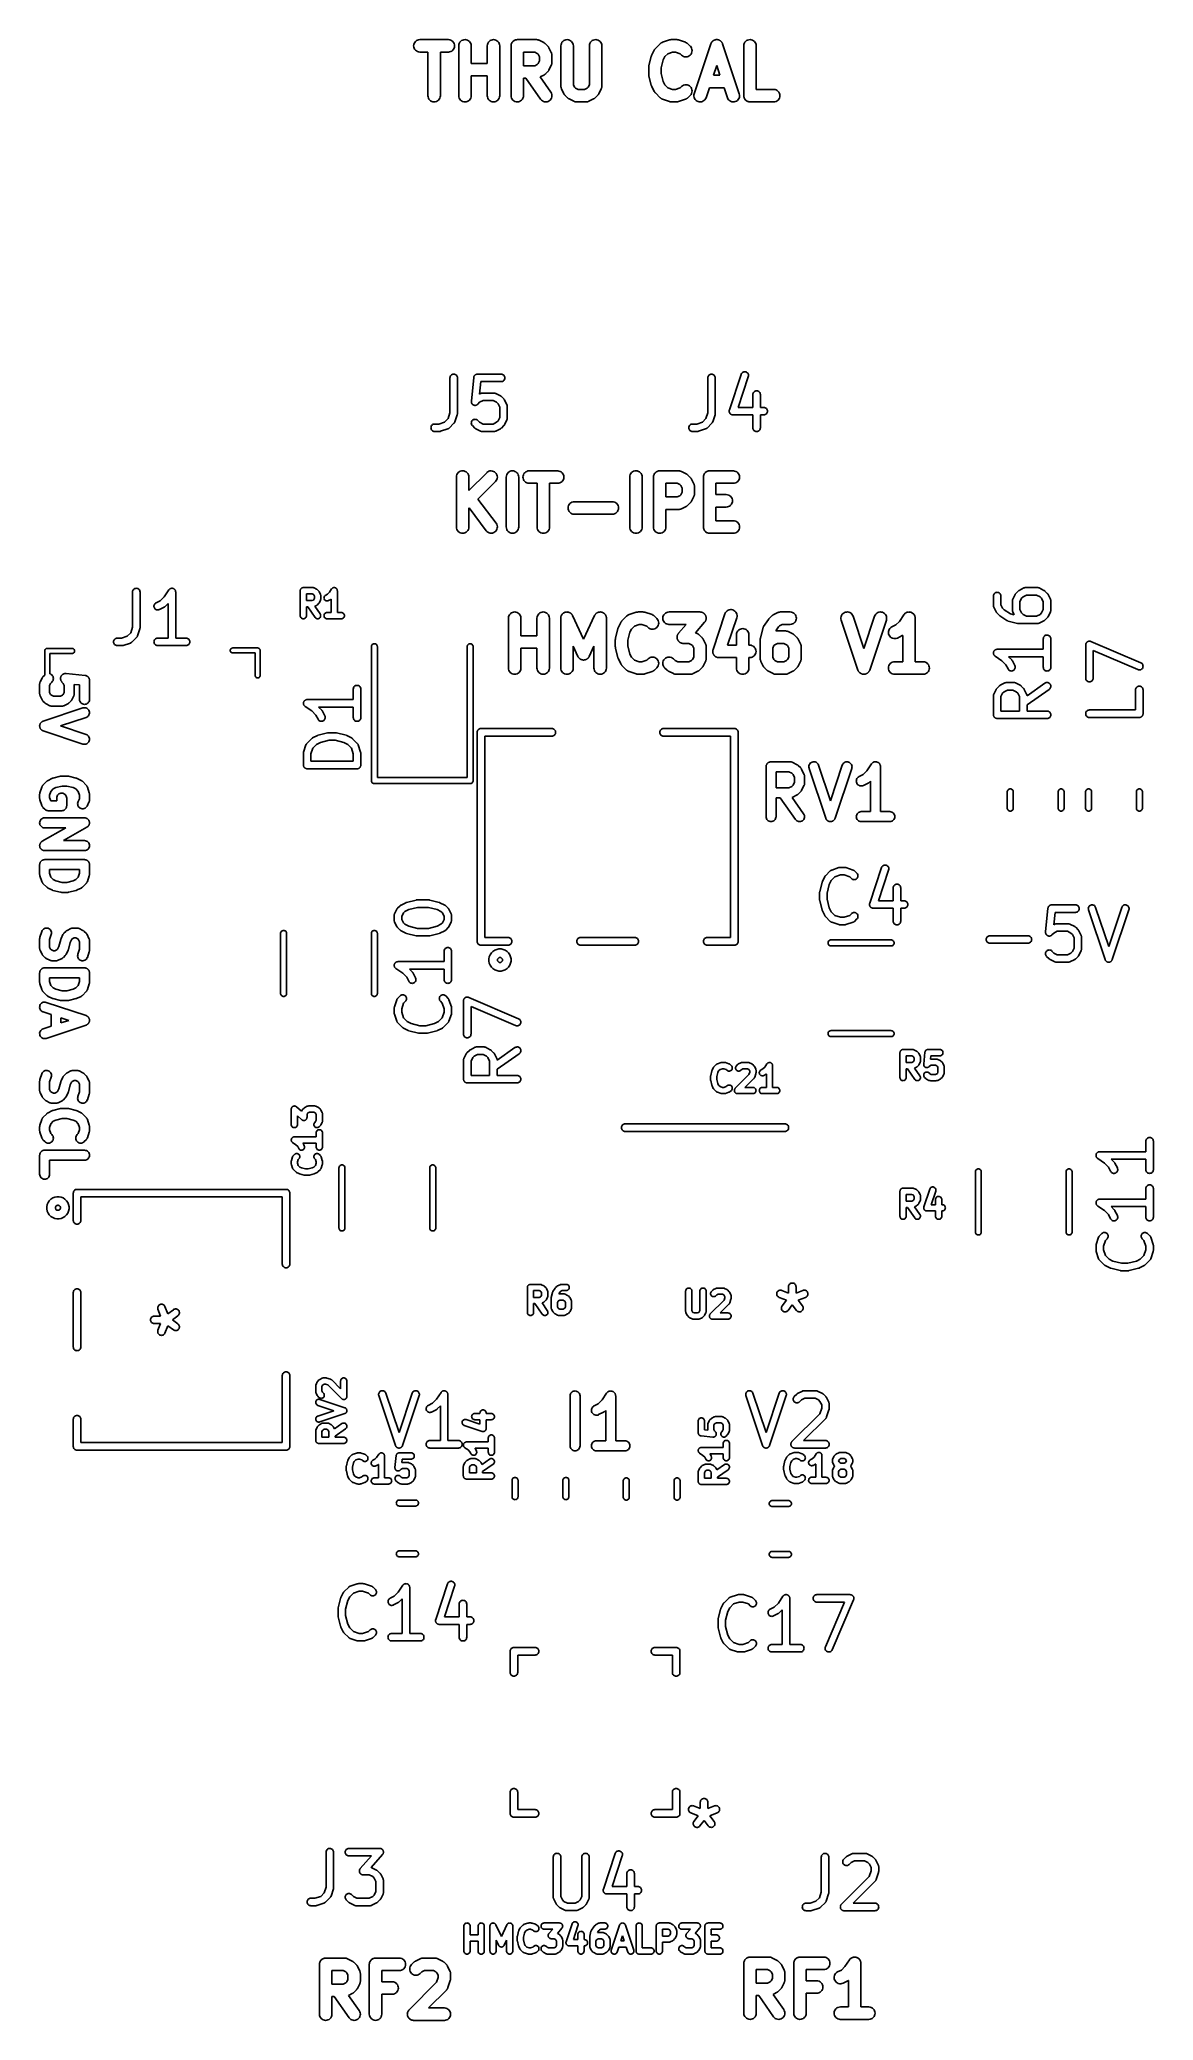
# Model space of a CAD drawing. Extents: x 5.17 to 10.49, y -5.21 to -2.29.
# Drawn here: x 5.167 to 6.047, y -3.854 to -2.29 of the extents above.
import ezdxf

# ---------------------------------------------------------------- set-up
doc = ezdxf.new("R2010")
doc.units = 0
doc.header["$MEASUREMENT"] = 0
doc.layers.add('BLACK', color=7, linetype='CONTINUOUS')

msp = doc.modelspace()

# ---------------------------------------------------------------- linework, layer by layer
at = {"layer": 'BLACK', "linetype": 'CONTINUOUS'}
for p, q in [((5.46263, -2.29507), (5.46273, -2.29411)), ((5.46272, -2.29602), (5.46263, -2.29507)), ((5.46299, -2.29695), (5.46272, -2.29602)), ((5.46273, -2.29411), (5.46301, -2.29319)), ((5.46343, -2.2978), (5.46299, -2.29695)), ((5.46301, -2.29319), (5.46347, -2.29235)), ((5.46403, -2.29854), (5.46343, -2.2978)), ((5.46347, -2.29235), (5.46408, -2.29161)), ((5.46477, -2.29916), (5.46403, -2.29854)), ((5.46408, -2.29161), (5.46483, -2.291)), ((5.46561, -2.29962), (5.46477, -2.29916)), ((5.46483, -2.291), (5.46568, -2.29055)), ((5.46568, -2.29055), (5.46659, -2.29027)), ((5.46659, -2.29027), (5.46755, -2.29018)), ((5.46755, -2.29018), (5.49005, -2.29018)), ((5.49005, -2.29018), (5.49012, -2.29018)), ((5.49012, -2.29018), (5.49107, -2.29029)), ((5.49107, -2.29029), (5.49199, -2.29058)), ((5.49277, -2.2992), (5.49192, -2.29965)), ((5.49199, -2.29058), (5.49283, -2.29104)), ((5.49352, -2.29859), (5.49277, -2.2992)), ((5.49283, -2.29104), (5.49356, -2.29166)), ((5.49413, -2.29785), (5.49352, -2.29859)), ((5.49356, -2.29166), (5.49417, -2.29241)), ((5.49458, -2.29701), (5.49413, -2.29785)), ((5.49417, -2.29241), (5.49461, -2.29326)), ((5.49487, -2.29609), (5.49458, -2.29701)), ((5.49461, -2.29326), (5.49488, -2.29418)), ((5.49497, -2.29514), (5.49487, -2.29609)), ((5.49488, -2.29418), (5.49497, -2.29514)), ((5.49825, -2.29503), (5.49836, -2.29408)), ((5.49825, -2.2951), (5.49825, -2.29503)), ((5.49825, -2.33447), (5.49825, -2.2951)), ((5.49836, -2.29408), (5.49865, -2.29316)), ((5.49865, -2.29316), (5.49911, -2.29232)), ((5.49911, -2.29232), (5.49973, -2.29159)), ((5.49973, -2.29159), (5.50048, -2.29098)), ((5.50048, -2.29098), (5.50133, -2.29054)), ((5.50133, -2.29054), (5.50225, -2.29027)), ((5.50225, -2.29027), (5.50321, -2.29018)), ((5.50321, -2.29018), (5.50416, -2.29028)), ((5.50416, -2.29028), (5.50508, -2.29056)), ((5.50508, -2.29056), (5.50592, -2.29102)), ((5.50592, -2.29102), (5.50666, -2.29163)), ((5.50666, -2.29163), (5.50727, -2.29238)), ((5.50727, -2.29238), (5.50772, -2.29323)), ((5.50772, -2.29323), (5.508, -2.29415)), ((5.508, -2.29415), (5.50809, -2.2951)), ((5.50809, -2.2951), (5.50809, -2.30893)), ((5.52075, -2.29503), (5.52085, -2.29408)), ((5.52075, -2.2951), (5.52075, -2.29503)), ((5.52075, -2.30893), (5.52075, -2.2951)), ((5.52085, -2.29408), (5.52115, -2.29316)), ((5.52115, -2.29316), (5.52161, -2.29232)), ((5.52161, -2.29232), (5.52223, -2.29159)), ((5.52223, -2.29159), (5.52297, -2.29098)), ((5.52297, -2.29098), (5.52382, -2.29054)), ((5.52382, -2.29054), (5.52475, -2.29027)), ((5.52475, -2.29027), (5.5257, -2.29018)), ((5.5257, -2.29018), (5.52666, -2.29028)), ((5.52666, -2.29028), (5.52758, -2.29056)), ((5.52758, -2.29056), (5.52842, -2.29102)), ((5.52842, -2.29102), (5.52916, -2.29163)), ((5.52916, -2.29163), (5.52977, -2.29238)), ((5.52977, -2.29238), (5.53022, -2.29323)), ((5.53022, -2.29323), (5.5305, -2.29415)), ((5.5305, -2.29415), (5.53059, -2.2951)), ((5.53059, -2.2951), (5.53059, -2.33447)), ((5.53949, -2.2951), (5.5395, -2.29507)), ((5.53949, -2.33447), (5.53949, -2.2951)), ((5.5395, -2.29503), (5.53955, -2.29457)), ((5.5395, -2.29507), (5.5395, -2.29503)), ((5.5395, -2.29507), (5.5395, -2.29507)), ((5.5395, -2.29507), (5.5395, -2.29507)), ((5.53955, -2.29457), (5.5396, -2.29411)), ((5.5396, -2.29408), (5.53974, -2.29364)), ((5.5396, -2.2941), (5.5396, -2.29408)), ((5.5396, -2.29411), (5.5396, -2.2941)), ((5.53974, -2.29364), (5.53988, -2.29319)), ((5.53988, -2.29319), (5.53989, -2.29318)), ((5.53989, -2.29316), (5.54012, -2.29276)), ((5.53989, -2.29318), (5.53989, -2.29316)), ((5.54012, -2.29276), (5.54034, -2.29235)), ((5.54034, -2.29235), (5.54035, -2.29234)), ((5.54035, -2.29234), (5.54036, -2.29232)), ((5.54036, -2.29232), (5.54065, -2.29197)), ((5.54065, -2.29197), (5.54095, -2.29161)), ((5.54095, -2.29161), (5.54096, -2.2916)), ((5.54096, -2.2916), (5.54097, -2.29159)), ((5.54097, -2.29159), (5.54134, -2.29129)), ((5.54134, -2.29129), (5.54169, -2.291)), ((5.54169, -2.291), (5.54171, -2.29099)), ((5.54171, -2.29099), (5.54172, -2.29098)), ((5.54172, -2.29098), (5.54213, -2.29077)), ((5.54213, -2.29077), (5.54254, -2.29055)), ((5.54254, -2.29055), (5.54256, -2.29055)), ((5.54256, -2.29055), (5.54257, -2.29054)), ((5.54257, -2.29054), (5.54302, -2.29041)), ((5.54302, -2.29041), (5.54346, -2.29027)), ((5.54346, -2.29027), (5.54348, -2.29027)), ((5.54348, -2.29027), (5.54349, -2.29027)), ((5.54349, -2.29027), (5.54396, -2.29023)), ((5.54396, -2.29023), (5.54442, -2.29018)), ((5.54442, -2.29018), (5.55941, -2.29018)), ((5.55941, -2.29018), (5.55948, -2.29018)), ((5.55948, -2.29018), (5.55963, -2.2902)), ((5.55963, -2.2902), (5.55977, -2.29019)), ((5.55977, -2.29019), (5.5601, -2.29025)), ((5.5601, -2.29025), (5.56044, -2.29029)), ((5.56044, -2.29029), (5.56058, -2.29033)), ((5.56058, -2.29033), (5.56072, -2.29036)), ((5.56072, -2.29036), (5.56103, -2.29048)), ((5.56103, -2.29048), (5.56135, -2.29058)), ((5.56135, -2.29058), (5.56148, -2.29065)), ((5.56148, -2.29065), (5.56162, -2.2907)), ((5.56162, -2.2907), (5.56536, -2.29257)), ((5.56536, -2.29257), (5.56543, -2.29261)), ((5.56543, -2.29261), (5.56566, -2.29276)), ((5.56566, -2.29276), (5.5659, -2.29289)), ((5.5659, -2.29289), (5.56606, -2.29302)), ((5.56606, -2.29302), (5.56623, -2.29313)), ((5.56623, -2.29313), (5.56643, -2.29332)), ((5.56643, -2.29332), (5.56664, -2.2935)), ((5.56664, -2.2935), (5.56852, -2.29537)), ((5.56852, -2.29537), (5.56857, -2.29542)), ((5.56857, -2.29542), (5.56874, -2.29564)), ((5.56874, -2.29564), (5.56893, -2.29584)), ((5.56893, -2.29584), (5.56904, -2.29601)), ((5.56904, -2.29601), (5.56917, -2.29617)), ((5.56917, -2.29617), (5.56929, -2.29642)), ((5.56929, -2.29642), (5.56944, -2.29665)), ((5.56944, -2.29665), (5.57132, -2.3004)), ((5.57886, -2.2951), (5.57887, -2.29503)), ((5.57886, -2.32697), (5.57886, -2.2951)), ((5.57887, -2.29503), (5.57897, -2.29408)), ((5.57897, -2.29408), (5.57926, -2.29316)), ((5.57926, -2.29316), (5.57973, -2.29232)), ((5.57973, -2.29232), (5.58034, -2.29159)), ((5.58034, -2.29159), (5.58109, -2.29098)), ((5.58109, -2.29098), (5.58194, -2.29054)), ((5.58194, -2.29054), (5.58286, -2.29027)), ((5.58286, -2.29027), (5.58382, -2.29018)), ((5.58382, -2.29018), (5.58478, -2.29028)), ((5.58478, -2.29028), (5.58569, -2.29056)), ((5.58569, -2.29056), (5.58654, -2.29102)), ((5.58654, -2.29102), (5.58728, -2.29163)), ((5.58728, -2.29163), (5.58789, -2.29238)), ((5.58789, -2.29238), (5.58834, -2.29323)), ((5.58834, -2.29323), (5.58861, -2.29415)), ((5.58861, -2.29415), (5.58871, -2.2951)), ((5.58871, -2.2951), (5.58871, -2.32581)), ((5.60136, -2.29503), (5.60147, -2.29408)), ((5.60136, -2.2951), (5.60136, -2.29503)), ((5.60136, -2.32581), (5.60136, -2.2951)), ((5.60147, -2.29408), (5.60176, -2.29316)), ((5.60176, -2.29316), (5.60222, -2.29232)), ((5.60222, -2.29232), (5.60284, -2.29159)), ((5.60284, -2.29159), (5.60359, -2.29098)), ((5.60359, -2.29098), (5.60444, -2.29054)), ((5.60444, -2.29054), (5.60536, -2.29027)), ((5.60536, -2.29027), (5.60632, -2.29018)), ((5.60632, -2.29018), (5.60727, -2.29028)), ((5.60727, -2.29028), (5.60819, -2.29056)), ((5.60819, -2.29056), (5.60904, -2.29102)), ((5.60904, -2.29102), (5.60978, -2.29163)), ((5.60978, -2.29163), (5.61038, -2.29238)), ((5.61038, -2.29238), (5.61083, -2.29323)), ((5.61083, -2.29323), (5.61111, -2.29415)), ((5.61111, -2.29415), (5.6112, -2.2951)), ((5.6112, -2.2951), (5.6112, -2.32697)), ((5.65063, -2.30227), (5.6525, -2.29853)), ((5.6525, -2.29853), (5.65253, -2.29846)), ((5.65253, -2.29846), (5.65268, -2.29823)), ((5.65268, -2.29823), (5.65281, -2.29799)), ((5.65281, -2.29799), (5.65294, -2.29783)), ((5.65294, -2.29783), (5.65305, -2.29766)), ((5.65305, -2.29766), (5.65325, -2.29746)), ((5.65325, -2.29746), (5.65342, -2.29725)), ((5.65342, -2.29725), (5.65717, -2.2935)), ((5.65717, -2.2935), (5.65722, -2.29345)), ((5.65722, -2.29345), (5.65733, -2.29336)), ((5.65733, -2.29336), (5.65743, -2.29325)), ((5.65743, -2.29325), (5.65771, -2.29306)), ((5.65771, -2.29306), (5.65797, -2.29285)), ((5.65797, -2.29285), (5.6581, -2.29278)), ((5.6581, -2.29278), (5.65822, -2.2927)), ((5.65822, -2.2927), (5.65853, -2.29256)), ((5.65853, -2.29256), (5.65882, -2.29241)), ((5.65882, -2.29241), (5.65896, -2.29237)), ((5.65896, -2.29237), (5.6591, -2.29231)), ((5.6591, -2.29231), (5.66472, -2.29043)), ((5.66472, -2.29043), (5.66479, -2.29041)), ((5.66479, -2.29041), (5.66506, -2.29035)), ((5.66506, -2.29035), (5.66532, -2.29027)), ((5.66532, -2.29027), (5.66552, -2.29025)), ((5.66552, -2.29025), (5.66572, -2.29021)), ((5.66572, -2.29021), (5.666, -2.29021)), ((5.666, -2.29021), (5.66628, -2.29018)), ((5.66628, -2.29018), (5.67003, -2.29018)), ((5.67003, -2.29018), (5.67009, -2.29018)), ((5.67009, -2.29018), (5.67037, -2.29021)), ((5.67037, -2.29021), (5.67065, -2.29022)), ((5.67065, -2.29022), (5.67084, -2.29027)), ((5.67084, -2.29027), (5.67105, -2.29029)), ((5.67105, -2.29029), (5.67131, -2.29037)), ((5.67131, -2.29037), (5.67158, -2.29043)), ((5.67158, -2.29043), (5.67721, -2.29231)), ((5.67721, -2.29231), (5.67727, -2.29233)), ((5.67727, -2.29233), (5.6774, -2.29239)), ((5.6774, -2.29239), (5.67754, -2.29243)), ((5.67754, -2.29243), (5.67784, -2.29259)), ((5.67784, -2.29259), (5.67814, -2.29273)), ((5.67814, -2.29273), (5.67826, -2.29282)), ((5.67826, -2.29282), (5.67839, -2.29289)), ((5.67839, -2.29289), (5.67865, -2.2931)), ((5.67865, -2.2931), (5.67892, -2.2933)), ((5.67892, -2.2933), (5.67902, -2.2934)), ((5.67902, -2.2934), (5.67913, -2.2935)), ((5.67913, -2.2935), (5.681, -2.29537)), ((5.681, -2.29537), (5.68105, -2.29542)), ((5.68105, -2.29542), (5.68165, -2.29617)), ((5.68165, -2.29617), (5.68209, -2.29702)), ((5.68209, -2.29702), (5.68236, -2.29795)), ((5.68245, -2.2989), (5.68234, -2.29986)), ((5.68236, -2.29795), (5.68245, -2.2989)), ((5.6841, -2.33292), (5.69723, -2.29355)), ((5.69723, -2.29355), (5.69725, -2.29348)), ((5.69725, -2.29348), (5.69739, -2.29317)), ((5.69739, -2.29317), (5.69752, -2.29285)), ((5.69752, -2.29285), (5.69759, -2.29274)), ((5.69759, -2.29274), (5.69765, -2.29261)), ((5.69765, -2.29261), (5.69785, -2.29233)), ((5.69785, -2.29233), (5.69804, -2.29205)), ((5.69804, -2.29205), (5.69814, -2.29195)), ((5.69814, -2.29195), (5.69822, -2.29183)), ((5.69822, -2.29183), (5.69847, -2.2916)), ((5.69847, -2.2916), (5.6987, -2.29136)), ((5.6987, -2.29136), (5.69882, -2.29128)), ((5.69882, -2.29128), (5.69892, -2.29118)), ((5.69892, -2.29118), (5.69921, -2.291)), ((5.69921, -2.291), (5.69949, -2.29081)), ((5.69949, -2.29081), (5.69962, -2.29075)), ((5.69962, -2.29075), (5.69974, -2.29068)), ((5.69974, -2.29068), (5.70006, -2.29056)), ((5.70006, -2.29056), (5.70037, -2.29042)), ((5.70037, -2.29042), (5.70051, -2.29039)), ((5.70051, -2.29039), (5.70064, -2.29034)), ((5.70064, -2.29034), (5.70098, -2.29029)), ((5.70098, -2.29029), (5.70131, -2.29022)), ((5.70131, -2.29022), (5.70145, -2.29021)), ((5.70145, -2.29021), (5.70159, -2.29019)), ((5.70159, -2.29019), (5.70193, -2.2902)), ((5.70193, -2.2902), (5.70227, -2.29019)), ((5.70227, -2.29019), (5.70241, -2.29022)), ((5.70241, -2.29022), (5.70255, -2.29022)), ((5.70255, -2.29022), (5.70288, -2.2903)), ((5.70288, -2.2903), (5.70322, -2.29036)), ((5.70322, -2.29036), (5.70335, -2.29041)), ((5.70335, -2.29041), (5.70349, -2.29044)), ((5.70349, -2.29044), (5.7038, -2.29058)), ((5.7038, -2.29058), (5.70411, -2.29071)), ((5.70411, -2.29071), (5.70423, -2.29078)), ((5.70423, -2.29078), (5.70436, -2.29084)), ((5.70436, -2.29084), (5.70464, -2.29104)), ((5.70464, -2.29104), (5.70492, -2.29122)), ((5.70492, -2.29122), (5.70503, -2.29132)), ((5.70503, -2.29132), (5.70514, -2.2914)), ((5.70514, -2.2914), (5.70537, -2.29165)), ((5.70537, -2.29165), (5.70562, -2.29188)), ((5.70562, -2.29188), (5.7057, -2.292)), ((5.7057, -2.292), (5.7058, -2.2921)), ((5.7058, -2.2921), (5.70598, -2.29239)), ((5.70598, -2.29239), (5.70617, -2.29267)), ((5.70617, -2.29267), (5.70623, -2.2928)), ((5.70623, -2.2928), (5.70631, -2.29292)), ((5.70631, -2.29292), (5.70643, -2.29323)), ((5.70643, -2.29323), (5.70657, -2.29355)), ((5.70657, -2.29355), (5.71969, -2.33292)), ((5.72322, -2.29503), (5.72333, -2.29408)), ((5.72322, -2.2951), (5.72322, -2.29503)), ((5.72322, -2.33447), (5.72322, -2.2951)), ((5.72333, -2.29408), (5.72362, -2.29316)), ((5.72362, -2.29316), (5.72408, -2.29232)), ((5.72408, -2.29232), (5.7247, -2.29159)), ((5.7247, -2.29159), (5.72545, -2.29098)), ((5.72545, -2.29098), (5.7263, -2.29054)), ((5.7263, -2.29054), (5.72722, -2.29027)), ((5.72722, -2.29027), (5.72818, -2.29018)), ((5.72818, -2.29018), (5.72913, -2.29028)), ((5.72913, -2.29028), (5.73005, -2.29056)), ((5.73005, -2.29056), (5.7309, -2.29102)), ((5.7309, -2.29102), (5.73164, -2.29163)), ((5.73164, -2.29163), (5.73224, -2.29238)), ((5.73224, -2.29238), (5.73269, -2.29323)), ((5.73269, -2.29323), (5.73297, -2.29415)), ((5.73297, -2.29415), (5.73306, -2.2951)), ((5.73306, -2.2951), (5.73306, -2.32955)), ((5.46653, -2.29992), (5.46561, -2.29962)), ((5.46748, -2.30002), (5.46653, -2.29992)), ((5.46755, -2.30002), (5.46748, -2.30002)), ((5.47388, -2.30002), (5.46755, -2.30002)), ((5.47388, -2.33447), (5.47388, -2.30002)), ((5.49005, -2.30002), (5.48372, -2.30002)), ((5.48372, -2.30002), (5.48372, -2.33447)), ((5.491, -2.29993), (5.49005, -2.30002)), ((5.49192, -2.29965), (5.491, -2.29993)), ((5.50809, -2.30893), (5.52075, -2.30893)), ((5.54934, -2.30002), (5.54934, -2.3108)), ((5.55825, -2.30002), (5.54934, -2.30002)), ((5.54934, -2.3108), (5.55825, -2.3108)), ((5.56025, -2.30102), (5.55825, -2.30002)), ((5.55825, -2.3108), (5.56025, -2.3098)), ((5.56099, -2.30177), (5.56025, -2.30102)), ((5.56025, -2.3098), (5.56099, -2.30906)), ((5.56199, -2.30376), (5.56099, -2.30177)), ((5.56099, -2.30906), (5.56199, -2.30706)), ((5.56199, -2.30706), (5.56199, -2.30376)), ((5.569, -2.31487), (5.56889, -2.31504)), ((5.56913, -2.31471), (5.569, -2.31487)), ((5.56926, -2.31447), (5.56913, -2.31471)), ((5.56941, -2.31424), (5.56926, -2.31447)), ((5.56944, -2.31418), (5.56941, -2.31424)), ((5.57132, -2.31043), (5.56944, -2.31418)), ((5.57132, -2.3004), (5.57135, -2.30046)), ((5.57137, -2.31029), (5.57132, -2.31043)), ((5.57135, -2.30046), (5.5714, -2.3006)), ((5.57144, -2.31016), (5.57137, -2.31029)), ((5.5714, -2.3006), (5.57146, -2.30073)), ((5.57154, -2.30984), (5.57144, -2.31016)), ((5.57146, -2.30073), (5.57156, -2.30105)), ((5.57166, -2.30953), (5.57154, -2.30984)), ((5.57156, -2.30105), (5.57168, -2.30136)), ((5.57168, -2.30939), (5.57166, -2.30953)), ((5.57168, -2.30136), (5.5717, -2.30151)), ((5.57173, -2.30925), (5.57168, -2.30939)), ((5.5717, -2.30151), (5.57174, -2.30164)), ((5.57176, -2.30891), (5.57173, -2.30925)), ((5.57174, -2.30164), (5.57177, -2.30198)), ((5.57182, -2.30858), (5.57176, -2.30891)), ((5.57177, -2.30198), (5.57183, -2.30231)), ((5.57183, -2.30231), (5.57182, -2.30246)), ((5.57182, -2.30246), (5.57183, -2.3026)), ((5.57183, -2.30829), (5.57182, -2.30844)), ((5.57182, -2.30844), (5.57182, -2.30858)), ((5.57183, -2.3026), (5.57183, -2.30822)), ((5.57183, -2.30822), (5.57183, -2.30829)), ((5.64823, -2.31191), (5.64824, -2.31182)), ((5.64823, -2.31197), (5.64823, -2.31191)), ((5.64823, -2.3176), (5.64823, -2.31197)), ((5.64824, -2.31173), (5.6483, -2.31134)), ((5.64824, -2.31182), (5.64824, -2.31173)), ((5.6483, -2.31134), (5.64834, -2.31095)), ((5.64834, -2.31095), (5.64837, -2.31087)), ((5.64837, -2.31087), (5.64838, -2.31078)), ((5.64838, -2.31078), (5.65025, -2.30328)), ((5.65025, -2.30328), (5.65027, -2.30322)), ((5.65027, -2.30322), (5.65028, -2.30319)), ((5.65028, -2.30317), (5.65045, -2.30274)), ((5.65028, -2.30319), (5.65028, -2.30317)), ((5.65045, -2.30274), (5.65061, -2.30232)), ((5.65061, -2.30232), (5.65062, -2.3023)), ((5.65062, -2.3023), (5.65063, -2.30227)), ((5.65967, -2.30619), (5.65807, -2.31258)), ((5.65807, -2.31258), (5.65807, -2.31699)), ((5.66095, -2.30364), (5.65967, -2.30619)), ((5.66331, -2.30128), (5.66095, -2.30364)), ((5.66707, -2.30002), (5.66331, -2.30128)), ((5.66923, -2.30002), (5.66707, -2.30002)), ((5.67299, -2.30128), (5.66923, -2.30002)), ((5.67404, -2.30233), (5.67299, -2.30128)), ((5.67479, -2.30294), (5.67404, -2.30233)), ((5.67563, -2.30339), (5.67479, -2.30294)), ((5.67655, -2.30368), (5.67563, -2.30339)), ((5.67751, -2.30377), (5.67655, -2.30368)), ((5.67846, -2.30368), (5.67751, -2.30377)), ((5.67938, -2.30341), (5.67846, -2.30368)), ((5.68023, -2.30296), (5.67938, -2.30341)), ((5.68098, -2.30236), (5.68023, -2.30296)), ((5.68159, -2.30162), (5.68098, -2.30236)), ((5.68205, -2.30077), (5.68159, -2.30162)), ((5.68234, -2.29986), (5.68205, -2.30077)), ((5.7019, -2.31066), (5.69935, -2.3183)), ((5.70444, -2.3183), (5.7019, -2.31066)), ((5.52075, -2.31877), (5.50809, -2.31877)), ((5.50809, -2.31877), (5.50809, -2.33447)), ((5.52075, -2.33447), (5.52075, -2.31877)), ((5.55123, -2.32065), (5.54934, -2.32065)), ((5.54934, -2.32065), (5.54934, -2.33447)), ((5.56288, -2.33729), (5.55123, -2.32065)), ((5.56536, -2.31825), (5.56255, -2.31966)), ((5.56255, -2.31966), (5.57095, -2.33165)), ((5.5656, -2.3181), (5.56536, -2.31825)), ((5.56584, -2.31798), (5.5656, -2.3181)), ((5.566, -2.31785), (5.56584, -2.31798)), ((5.56618, -2.31774), (5.566, -2.31785)), ((5.56638, -2.31755), (5.56618, -2.31774)), ((5.56659, -2.31738), (5.56638, -2.31755)), ((5.56664, -2.31733), (5.56659, -2.31738)), ((5.56852, -2.31545), (5.56664, -2.31733)), ((5.56869, -2.31524), (5.56852, -2.31545)), ((5.56889, -2.31504), (5.56869, -2.31524)), ((5.57888, -2.32712), (5.57886, -2.32697)), ((5.57887, -2.32726), (5.57888, -2.32712)), ((5.57893, -2.32759), (5.57887, -2.32726)), ((5.57896, -2.32793), (5.57893, -2.32759)), ((5.579, -2.32807), (5.57896, -2.32793)), ((5.57902, -2.32821), (5.579, -2.32807)), ((5.57914, -2.32853), (5.57902, -2.32821)), ((5.57924, -2.32885), (5.57914, -2.32853)), ((5.5793, -2.32898), (5.57924, -2.32885)), ((5.57935, -2.32911), (5.5793, -2.32898)), ((5.57938, -2.32917), (5.57935, -2.32911)), ((5.58126, -2.33292), (5.57938, -2.32917)), ((5.58871, -2.32581), (5.58971, -2.32781)), ((5.58971, -2.32781), (5.59045, -2.32855)), ((5.59045, -2.32855), (5.59245, -2.32955)), ((5.59245, -2.32955), (5.59762, -2.32955)), ((5.59762, -2.32955), (5.59962, -2.32855)), ((5.59962, -2.32855), (5.60036, -2.32781)), ((5.60036, -2.32781), (5.60136, -2.32581)), ((5.61069, -2.32917), (5.60881, -2.33292)), ((5.61074, -2.32904), (5.61069, -2.32917)), ((5.61081, -2.32891), (5.61074, -2.32904)), ((5.61091, -2.32859), (5.61081, -2.32891)), ((5.61103, -2.32828), (5.61091, -2.32859)), ((5.61105, -2.32813), (5.61103, -2.32828)), ((5.6111, -2.328), (5.61105, -2.32813)), ((5.61113, -2.32766), (5.6111, -2.328)), ((5.61119, -2.32733), (5.61113, -2.32766)), ((5.6112, -2.32704), (5.61119, -2.32719)), ((5.61119, -2.32719), (5.61119, -2.32733)), ((5.6112, -2.32697), (5.6112, -2.32704)), ((5.64824, -2.31769), (5.64823, -2.3176)), ((5.64823, -2.31777), (5.64824, -2.31769)), ((5.64829, -2.31816), (5.64823, -2.31777)), ((5.64833, -2.31855), (5.64829, -2.31816)), ((5.64835, -2.31864), (5.64833, -2.31855)), ((5.64836, -2.31873), (5.64835, -2.31864)), ((5.64838, -2.31879), (5.64836, -2.31873)), ((5.65025, -2.32629), (5.64838, -2.31879)), ((5.65026, -2.32631), (5.65025, -2.32629)), ((5.65026, -2.32634), (5.65026, -2.32631)), ((5.65042, -2.32677), (5.65026, -2.32634)), ((5.65058, -2.3272), (5.65042, -2.32677)), ((5.65059, -2.32722), (5.65058, -2.3272)), ((5.6506, -2.32724), (5.65059, -2.32722)), ((5.65063, -2.3273), (5.6506, -2.32724)), ((5.6525, -2.33105), (5.65063, -2.3273)), ((5.65807, -2.31699), (5.65967, -2.32338)), ((5.65967, -2.32338), (5.66095, -2.32593)), ((5.66095, -2.32593), (5.66331, -2.3283)), ((5.66331, -2.3283), (5.66707, -2.32955)), ((5.66707, -2.32955), (5.66923, -2.32955)), ((5.66923, -2.32955), (5.67299, -2.3283)), ((5.67299, -2.3283), (5.67404, -2.32724)), ((5.67404, -2.32724), (5.67409, -2.32719)), ((5.67409, -2.32719), (5.67484, -2.32659)), ((5.67484, -2.32659), (5.6757, -2.32615)), ((5.6757, -2.32615), (5.67662, -2.32588)), ((5.67662, -2.32588), (5.67758, -2.3258)), ((5.67758, -2.3258), (5.67853, -2.3259)), ((5.67853, -2.3259), (5.67945, -2.32619)), ((5.67945, -2.32619), (5.68029, -2.32665)), ((5.68029, -2.32665), (5.68103, -2.32727)), ((5.68103, -2.32727), (5.68163, -2.32801)), ((5.68163, -2.32801), (5.68208, -2.32886)), ((5.68208, -2.32886), (5.68236, -2.32978)), ((5.68236, -2.32978), (5.68245, -2.33074)), ((5.69607, -2.32814), (5.69344, -2.33603)), ((5.70772, -2.32814), (5.69607, -2.32814)), ((5.69935, -2.3183), (5.70444, -2.3183)), ((5.71035, -2.33603), (5.70772, -2.32814)), ((5.73306, -2.32955), (5.74689, -2.32955)), ((5.74689, -2.32955), (5.74696, -2.32955)), ((5.74696, -2.32955), (5.74791, -2.32966)), ((5.74791, -2.32966), (5.74883, -2.32995)), ((5.74883, -2.32995), (5.74967, -2.33041)), ((5.74967, -2.33041), (5.75041, -2.33103)), ((5.47397, -2.33543), (5.47388, -2.33447)), ((5.47425, -2.33635), (5.47397, -2.33543)), ((5.4747, -2.3372), (5.47425, -2.33635)), ((5.47531, -2.33794), (5.4747, -2.3372)), ((5.47605, -2.33855), (5.47531, -2.33794)), ((5.47689, -2.33901), (5.47605, -2.33855)), ((5.47781, -2.33929), (5.47689, -2.33901)), ((5.47877, -2.33939), (5.47781, -2.33929)), ((5.47972, -2.33931), (5.47877, -2.33939)), ((5.48064, -2.33903), (5.47972, -2.33931)), ((5.48149, -2.33859), (5.48064, -2.33903)), ((5.48224, -2.33799), (5.48149, -2.33859)), ((5.48286, -2.33725), (5.48224, -2.33799)), ((5.48332, -2.33641), (5.48286, -2.33725)), ((5.48361, -2.33549), (5.48332, -2.33641)), ((5.48372, -2.33454), (5.48361, -2.33549)), ((5.48372, -2.33447), (5.48372, -2.33454)), ((5.49834, -2.33543), (5.49825, -2.33447)), ((5.49862, -2.33635), (5.49834, -2.33543)), ((5.49907, -2.3372), (5.49862, -2.33635)), ((5.49968, -2.33794), (5.49907, -2.3372)), ((5.50042, -2.33855), (5.49968, -2.33794)), ((5.50126, -2.33901), (5.50042, -2.33855)), ((5.50218, -2.33929), (5.50126, -2.33901)), ((5.50314, -2.33939), (5.50218, -2.33929)), ((5.50409, -2.33931), (5.50314, -2.33939)), ((5.50501, -2.33903), (5.50409, -2.33931)), ((5.50587, -2.33859), (5.50501, -2.33903)), ((5.50661, -2.33799), (5.50587, -2.33859)), ((5.50723, -2.33725), (5.50661, -2.33799)), ((5.50769, -2.33641), (5.50723, -2.33725)), ((5.50799, -2.33549), (5.50769, -2.33641)), ((5.50809, -2.33454), (5.50799, -2.33549)), ((5.50809, -2.33447), (5.50809, -2.33454)), ((5.52084, -2.33543), (5.52075, -2.33447)), ((5.52112, -2.33635), (5.52084, -2.33543)), ((5.52157, -2.3372), (5.52112, -2.33635)), ((5.52218, -2.33794), (5.52157, -2.3372)), ((5.52292, -2.33855), (5.52218, -2.33794)), ((5.52376, -2.33901), (5.52292, -2.33855)), ((5.52468, -2.33929), (5.52376, -2.33901)), ((5.52563, -2.33939), (5.52468, -2.33929)), ((5.52659, -2.33931), (5.52563, -2.33939)), ((5.52751, -2.33903), (5.52659, -2.33931)), ((5.52836, -2.33859), (5.52751, -2.33903)), ((5.52911, -2.33799), (5.52836, -2.33859)), ((5.52973, -2.33725), (5.52911, -2.33799)), ((5.53019, -2.33641), (5.52973, -2.33725)), ((5.53048, -2.33549), (5.53019, -2.33641)), ((5.53059, -2.33454), (5.53048, -2.33549)), ((5.53059, -2.33447), (5.53059, -2.33454)), ((5.53959, -2.33543), (5.53949, -2.33447)), ((5.53987, -2.33635), (5.53959, -2.33543)), ((5.54032, -2.3372), (5.53987, -2.33635)), ((5.54092, -2.33794), (5.54032, -2.3372)), ((5.54166, -2.33855), (5.54092, -2.33794)), ((5.54251, -2.33901), (5.54166, -2.33855)), ((5.54343, -2.33929), (5.54251, -2.33901)), ((5.54438, -2.33939), (5.54343, -2.33929)), ((5.54534, -2.33931), (5.54438, -2.33939)), ((5.54626, -2.33903), (5.54534, -2.33931)), ((5.54711, -2.33859), (5.54626, -2.33903)), ((5.54786, -2.33799), (5.54711, -2.33859)), ((5.54848, -2.33725), (5.54786, -2.33799)), ((5.54894, -2.33641), (5.54848, -2.33725)), ((5.54923, -2.33549), (5.54894, -2.33641)), ((5.54934, -2.33454), (5.54923, -2.33549)), ((5.54934, -2.33447), (5.54934, -2.33454)), ((5.56351, -2.33802), (5.56288, -2.33729)), ((5.56426, -2.33862), (5.56351, -2.33802)), ((5.56512, -2.33905), (5.56426, -2.33862)), ((5.56604, -2.33932), (5.56512, -2.33905)), ((5.567, -2.33939), (5.56604, -2.33932)), ((5.56795, -2.33928), (5.567, -2.33939)), ((5.56887, -2.33899), (5.56795, -2.33928)), ((5.56971, -2.33852), (5.56887, -2.33899)), ((5.57044, -2.3379), (5.56971, -2.33852)), ((5.57104, -2.33715), (5.57044, -2.3379)), ((5.57095, -2.33165), (5.57098, -2.33171)), ((5.57098, -2.33171), (5.57144, -2.33255)), ((5.57148, -2.3363), (5.57104, -2.33715)), ((5.57144, -2.33255), (5.57173, -2.33347)), ((5.57175, -2.33538), (5.57148, -2.3363)), ((5.57173, -2.33347), (5.57183, -2.33442)), ((5.57183, -2.33442), (5.57175, -2.33538)), ((5.58141, -2.33316), (5.58126, -2.33292)), ((5.58153, -2.3334), (5.58141, -2.33316)), ((5.58166, -2.33356), (5.58153, -2.3334)), ((5.58177, -2.33374), (5.58166, -2.33356)), ((5.58196, -2.33394), (5.58177, -2.33374)), ((5.58213, -2.33415), (5.58196, -2.33394)), ((5.58218, -2.3342), (5.58213, -2.33415)), ((5.58406, -2.33608), (5.58218, -2.3342)), ((5.58427, -2.33625), (5.58406, -2.33608)), ((5.58447, -2.33644), (5.58427, -2.33625)), ((5.58464, -2.33656), (5.58447, -2.33644)), ((5.5848, -2.33669), (5.58464, -2.33656)), ((5.58504, -2.33682), (5.5848, -2.33669)), ((5.58527, -2.33697), (5.58504, -2.33682)), ((5.58533, -2.337), (5.58527, -2.33697)), ((5.58908, -2.33887), (5.58533, -2.337)), ((5.58922, -2.33893), (5.58908, -2.33887)), ((5.58935, -2.33899), (5.58922, -2.33893)), ((5.58967, -2.3391), (5.58935, -2.33899)), ((5.58998, -2.33922), (5.58967, -2.3391)), ((5.59012, -2.33924), (5.58998, -2.33922)), ((5.59026, -2.33929), (5.59012, -2.33924)), ((5.5906, -2.33932), (5.59026, -2.33929)), ((5.59093, -2.33938), (5.5906, -2.33932)), ((5.59107, -2.33938), (5.59093, -2.33938)), ((5.59122, -2.33939), (5.59107, -2.33938)), ((5.59129, -2.33939), (5.59122, -2.33939)), ((5.59878, -2.33939), (5.59129, -2.33939)), ((5.59893, -2.33938), (5.59878, -2.33939)), ((5.59907, -2.33938), (5.59893, -2.33938)), ((5.59941, -2.33933), (5.59907, -2.33938)), ((5.59974, -2.3393), (5.59941, -2.33933)), ((5.59988, -2.33926), (5.59974, -2.3393)), ((5.60002, -2.33923), (5.59988, -2.33926)), ((5.60034, -2.33912), (5.60002, -2.33923)), ((5.60066, -2.33902), (5.60034, -2.33912)), ((5.60079, -2.33895), (5.60066, -2.33902)), ((5.60092, -2.3389), (5.60079, -2.33895)), ((5.60099, -2.33887), (5.60092, -2.3389)), ((5.60473, -2.337), (5.60099, -2.33887)), ((5.60497, -2.33685), (5.60473, -2.337)), ((5.60521, -2.33672), (5.60497, -2.33685)), ((5.60537, -2.3366), (5.60521, -2.33672)), ((5.60555, -2.33649), (5.60537, -2.3366)), ((5.60575, -2.3363), (5.60555, -2.33649)), ((5.60596, -2.33613), (5.60575, -2.3363)), ((5.60601, -2.33608), (5.60596, -2.33613)), ((5.60789, -2.3342), (5.60601, -2.33608)), ((5.60806, -2.33399), (5.60789, -2.3342)), ((5.60826, -2.33379), (5.60806, -2.33399)), ((5.60837, -2.33362), (5.60826, -2.33379)), ((5.6085, -2.33346), (5.60837, -2.33362)), ((5.60863, -2.33322), (5.6085, -2.33346)), ((5.60878, -2.33298), (5.60863, -2.33322)), ((5.60881, -2.33292), (5.60878, -2.33298)), ((5.65265, -2.33128), (5.6525, -2.33105)), ((5.65277, -2.33153), (5.65265, -2.33128)), ((5.6529, -2.33169), (5.65277, -2.33153)), ((5.65301, -2.33186), (5.6529, -2.33169)), ((5.6532, -2.33206), (5.65301, -2.33186)), ((5.65337, -2.33228), (5.6532, -2.33206)), ((5.65342, -2.33233), (5.65337, -2.33228)), ((5.65717, -2.33608), (5.65342, -2.33233)), ((5.65728, -2.33617), (5.65717, -2.33608)), ((5.65738, -2.33628), (5.65728, -2.33617)), ((5.65765, -2.33647), (5.65738, -2.33628)), ((5.65791, -2.33669), (5.65765, -2.33647)), ((5.65804, -2.33675), (5.65791, -2.33669)), ((5.65816, -2.33684), (5.65804, -2.33675)), ((5.65846, -2.33698), (5.65816, -2.33684)), ((5.65876, -2.33714), (5.65846, -2.33698)), ((5.6589, -2.33718), (5.65876, -2.33714)), ((5.65903, -2.33724), (5.6589, -2.33718)), ((5.6591, -2.33727), (5.65903, -2.33724)), ((5.66472, -2.33914), (5.6591, -2.33727)), ((5.66499, -2.3392), (5.66472, -2.33914)), ((5.66525, -2.33929), (5.66499, -2.3392)), ((5.66546, -2.33931), (5.66525, -2.33929)), ((5.66566, -2.33935), (5.66546, -2.33931)), ((5.66593, -2.33936), (5.66566, -2.33935)), ((5.66621, -2.33939), (5.66593, -2.33936)), ((5.66628, -2.33939), (5.66621, -2.33939)), ((5.67003, -2.33939), (5.66628, -2.33939)), ((5.6703, -2.33937), (5.67003, -2.33939)), ((5.67058, -2.33936), (5.6703, -2.33937)), ((5.67078, -2.33932), (5.67058, -2.33936)), ((5.67098, -2.3393), (5.67078, -2.33932)), ((5.67125, -2.33922), (5.67098, -2.3393)), ((5.67152, -2.33916), (5.67125, -2.33922)), ((5.67158, -2.33914), (5.67152, -2.33916)), ((5.67721, -2.33727), (5.67158, -2.33914)), ((5.67734, -2.33721), (5.67721, -2.33727)), ((5.67748, -2.33717), (5.67734, -2.33721)), ((5.67778, -2.33701), (5.67748, -2.33717)), ((5.67808, -2.33687), (5.67778, -2.33701)), ((5.6782, -2.33679), (5.67808, -2.33687)), ((5.67833, -2.33672), (5.6782, -2.33679)), ((5.67859, -2.33651), (5.67833, -2.33672)), ((5.67887, -2.33632), (5.67859, -2.33651)), ((5.67897, -2.33622), (5.67887, -2.33632)), ((5.67908, -2.33613), (5.67897, -2.33622)), ((5.67913, -2.33608), (5.67908, -2.33613)), ((5.681, -2.3342), (5.67913, -2.33608)), ((5.68161, -2.33346), (5.681, -2.3342)), ((5.68207, -2.33261), (5.68161, -2.33346)), ((5.68235, -2.33169), (5.68207, -2.33261)), ((5.68245, -2.33074), (5.68235, -2.33169)), ((5.68386, -2.33481), (5.68389, -2.33385)), ((5.68402, -2.33576), (5.68386, -2.33481)), ((5.68389, -2.33385), (5.6841, -2.33292)), ((5.68436, -2.33666), (5.68402, -2.33576)), ((5.68487, -2.33747), (5.68436, -2.33666)), ((5.68553, -2.33817), (5.68487, -2.33747)), ((5.68631, -2.33873), (5.68553, -2.33817)), ((5.68718, -2.33913), (5.68631, -2.33873)), ((5.68812, -2.33935), (5.68718, -2.33913)), ((5.68908, -2.33938), (5.68812, -2.33935)), ((5.69003, -2.33923), (5.68908, -2.33938)), ((5.69093, -2.3389), (5.69003, -2.33923)), ((5.69175, -2.33839), (5.69093, -2.3389)), ((5.69245, -2.33774), (5.69175, -2.33839)), ((5.69302, -2.33696), (5.69245, -2.33774)), ((5.69342, -2.33609), (5.69302, -2.33696)), ((5.69344, -2.33603), (5.69342, -2.33609)), ((5.71074, -2.33691), (5.71035, -2.33603)), ((5.7113, -2.33769), (5.71074, -2.33691)), ((5.71199, -2.33835), (5.7113, -2.33769)), ((5.7128, -2.33887), (5.71199, -2.33835)), ((5.7137, -2.33921), (5.7128, -2.33887)), ((5.71465, -2.33938), (5.7137, -2.33921)), ((5.71561, -2.33936), (5.71465, -2.33938)), ((5.71654, -2.33915), (5.71561, -2.33936)), ((5.71742, -2.33877), (5.71654, -2.33915)), ((5.71821, -2.33822), (5.71742, -2.33877)), ((5.71888, -2.33753), (5.71821, -2.33822)), ((5.7194, -2.33672), (5.71888, -2.33753)), ((5.71975, -2.33583), (5.7194, -2.33672)), ((5.71969, -2.33292), (5.71971, -2.33298)), ((5.71971, -2.33298), (5.71991, -2.33392)), ((5.71992, -2.33488), (5.71975, -2.33583)), ((5.71991, -2.33392), (5.71992, -2.33488)), ((5.72327, -2.33493), (5.72322, -2.33447)), ((5.72331, -2.33539), (5.72327, -2.33493)), ((5.72331, -2.33541), (5.72331, -2.33539)), ((5.72332, -2.33543), (5.72331, -2.33541)), ((5.72345, -2.33587), (5.72332, -2.33543)), ((5.72358, -2.33632), (5.72345, -2.33587)), ((5.72359, -2.33633), (5.72358, -2.33632)), ((5.72359, -2.33635), (5.72359, -2.33633)), ((5.72381, -2.33675), (5.72359, -2.33635)), ((5.72403, -2.33717), (5.72381, -2.33675)), ((5.72404, -2.33718), (5.72403, -2.33717)), ((5.72404, -2.3372), (5.72404, -2.33718)), ((5.72434, -2.33755), (5.72404, -2.3372)), ((5.72463, -2.33791), (5.72434, -2.33755)), ((5.72464, -2.33793), (5.72463, -2.33791)), ((5.72465, -2.33794), (5.72464, -2.33793)), ((5.72501, -2.33823), (5.72465, -2.33794)), ((5.72536, -2.33853), (5.72501, -2.33823)), ((5.72538, -2.33854), (5.72536, -2.33853)), ((5.72539, -2.33855), (5.72538, -2.33854)), ((5.7258, -2.33877), (5.72539, -2.33855)), ((5.7262, -2.33899), (5.7258, -2.33877)), ((5.72622, -2.339), (5.7262, -2.33899)), ((5.72624, -2.33901), (5.72622, -2.339)), ((5.72668, -2.33915), (5.72624, -2.33901)), ((5.72712, -2.33929), (5.72668, -2.33915)), ((5.72714, -2.33929), (5.72712, -2.33929)), ((5.72715, -2.33929), (5.72714, -2.33929)), ((5.72762, -2.33934), (5.72715, -2.33929)), ((5.72807, -2.33939), (5.72762, -2.33934)), ((5.72811, -2.33939), (5.72807, -2.33939)), ((5.72814, -2.33939), (5.72811, -2.33939)), ((5.72811, -2.33939), (5.72811, -2.33939)), ((5.72811, -2.33939), (5.72811, -2.33939)), ((5.74689, -2.33939), (5.72814, -2.33939)), ((5.74785, -2.3393), (5.74689, -2.33939)), ((5.74877, -2.33902), (5.74785, -2.3393)), ((5.74961, -2.33857), (5.74877, -2.33902)), ((5.75036, -2.33796), (5.74961, -2.33857)), ((5.75097, -2.33722), (5.75036, -2.33796)), ((5.75041, -2.33103), (5.75101, -2.33178)), ((5.75143, -2.33638), (5.75097, -2.33722)), ((5.75101, -2.33178), (5.75145, -2.33263)), ((5.75171, -2.33546), (5.75143, -2.33638)), ((5.75145, -2.33263), (5.75172, -2.33355)), ((5.75181, -2.33451), (5.75171, -2.33546)), ((5.75172, -2.33355), (5.75181, -2.33451)), ((5.49128, -2.55727), (5.49134, -2.5567)), ((5.49128, -2.55731), (5.49128, -2.55727)), ((5.49128, -2.58496), (5.49128, -2.55731)), ((5.49134, -2.5567), (5.49152, -2.55615)), ((5.49152, -2.55615), (5.4918, -2.55565)), ((5.4918, -2.55565), (5.49217, -2.5552)), ((5.49217, -2.5552), (5.49261, -2.55484)), ((5.49261, -2.55484), (5.49313, -2.55458)), ((5.49313, -2.55458), (5.49368, -2.55441)), ((5.49368, -2.55441), (5.49425, -2.55436)), ((5.49425, -2.55436), (5.49483, -2.55442)), ((5.49483, -2.55442), (5.49538, -2.55459)), ((5.49538, -2.55459), (5.49588, -2.55487)), ((5.49588, -2.55487), (5.49633, -2.55523)), ((5.49633, -2.55523), (5.49669, -2.55568)), ((5.49669, -2.55568), (5.49696, -2.55619)), ((5.49696, -2.55619), (5.49713, -2.55674)), ((5.49713, -2.55674), (5.49718, -2.55731)), ((5.49718, -2.55731), (5.49718, -2.58544)), ((5.50817, -2.57577), (5.51004, -2.55702)), ((5.51004, -2.55702), (5.51005, -2.55698)), ((5.51005, -2.55698), (5.51007, -2.55685)), ((5.51007, -2.55685), (5.51009, -2.55672)), ((5.51009, -2.55672), (5.51013, -2.55657)), ((5.51013, -2.55657), (5.51017, -2.55642)), ((5.51017, -2.55642), (5.51022, -2.5563)), ((5.51022, -2.5563), (5.51026, -2.55617)), ((5.51026, -2.55617), (5.51033, -2.55603)), ((5.51033, -2.55603), (5.51039, -2.55589)), ((5.51039, -2.55589), (5.51047, -2.55578)), ((5.51047, -2.55578), (5.51053, -2.55566)), ((5.51053, -2.55566), (5.51063, -2.55554)), ((5.51063, -2.55554), (5.51072, -2.55541)), ((5.51072, -2.55541), (5.51082, -2.55532)), ((5.51082, -2.55532), (5.5109, -2.55522)), ((5.5109, -2.55522), (5.51102, -2.55512)), ((5.51102, -2.55512), (5.51113, -2.55501)), ((5.51113, -2.55501), (5.51124, -2.55494)), ((5.51124, -2.55494), (5.51135, -2.55485)), ((5.51135, -2.55485), (5.51148, -2.55478)), ((5.51148, -2.55478), (5.51162, -2.55469)), ((5.51162, -2.55469), (5.51174, -2.55465)), ((5.51174, -2.55465), (5.51185, -2.55458)), ((5.51185, -2.55458), (5.51201, -2.55454)), ((5.51201, -2.55454), (5.51215, -2.55448)), ((5.51215, -2.55448), (5.51228, -2.55446)), ((5.51228, -2.55446), (5.51241, -2.55442)), ((5.51241, -2.55442), (5.51256, -2.5544)), ((5.51256, -2.5544), (5.51272, -2.55437)), ((5.51272, -2.55437), (5.51285, -2.55437)), ((5.51285, -2.55437), (5.51298, -2.55436)), ((5.51298, -2.55436), (5.53173, -2.55436)), ((5.51565, -2.56027), (5.51467, -2.57004)), ((5.53173, -2.56027), (5.51565, -2.56027)), ((5.53173, -2.55436), (5.53177, -2.55436)), ((5.5323, -2.56021), (5.53173, -2.56027)), ((5.53177, -2.55436), (5.53234, -2.55443)), ((5.53285, -2.56004), (5.5323, -2.56021)), ((5.53234, -2.55443), (5.53289, -2.5546)), ((5.53336, -2.55977), (5.53285, -2.56004)), ((5.53289, -2.5546), (5.5334, -2.55488)), ((5.53381, -2.55941), (5.53336, -2.55977)), ((5.5334, -2.55488), (5.53384, -2.55525)), ((5.53418, -2.55897), (5.53381, -2.55941)), ((5.53384, -2.55525), (5.5342, -2.5557)), ((5.53445, -2.55846), (5.53418, -2.55897)), ((5.5342, -2.5557), (5.53446, -2.55621)), ((5.53462, -2.55791), (5.53445, -2.55846)), ((5.53446, -2.55621), (5.53463, -2.55676)), ((5.53468, -2.55733), (5.53462, -2.55791)), ((5.53463, -2.55676), (5.53468, -2.55733)), ((5.69482, -2.55727), (5.69489, -2.5567)), ((5.69482, -2.55731), (5.69482, -2.55727)), ((5.69482, -2.58496), (5.69482, -2.55731)), ((5.69489, -2.5567), (5.69506, -2.55615)), ((5.69506, -2.55615), (5.69534, -2.55565)), ((5.69534, -2.55565), (5.69571, -2.5552)), ((5.69571, -2.5552), (5.69616, -2.55484)), ((5.69616, -2.55484), (5.69667, -2.55458)), ((5.69667, -2.55458), (5.69722, -2.55441)), ((5.69722, -2.55441), (5.6978, -2.55436)), ((5.6978, -2.55436), (5.69837, -2.55442)), ((5.69837, -2.55442), (5.69892, -2.55459)), ((5.69892, -2.55459), (5.69943, -2.55487)), ((5.69943, -2.55487), (5.69987, -2.55523)), ((5.69987, -2.55523), (5.70023, -2.55568)), ((5.70023, -2.55568), (5.7005, -2.55619)), ((5.7005, -2.55619), (5.70067, -2.55674)), ((5.70067, -2.55674), (5.70073, -2.55731)), ((5.70073, -2.55731), (5.70073, -2.58544)), ((5.71185, -2.58263), (5.72122, -2.55451)), ((5.72682, -2.55637), (5.71874, -2.58061)), ((5.72122, -2.55451), (5.72123, -2.55447)), ((5.72123, -2.55447), (5.72148, -2.55394)), ((5.72148, -2.55394), (5.72181, -2.55348)), ((5.72181, -2.55348), (5.72224, -2.55309)), ((5.72224, -2.55309), (5.72273, -2.55278)), ((5.72273, -2.55278), (5.72327, -2.55258)), ((5.72327, -2.55258), (5.72384, -2.55249)), ((5.72384, -2.55249), (5.72441, -2.55251)), ((5.72441, -2.55251), (5.72498, -2.55264)), ((5.72498, -2.55264), (5.7255, -2.55288)), ((5.7255, -2.55288), (5.72597, -2.55322)), ((5.72597, -2.55322), (5.72636, -2.55364)), ((5.72636, -2.55364), (5.72667, -2.55413)), ((5.72667, -2.55413), (5.72687, -2.55467)), ((5.72695, -2.55581), (5.72682, -2.55637)), ((5.72687, -2.55467), (5.72697, -2.55524)), ((5.72697, -2.55524), (5.72695, -2.55581)), ((5.50815, -2.57605), (5.50817, -2.57591)), ((5.50817, -2.5762), (5.50815, -2.57605)), ((5.50817, -2.57591), (5.50817, -2.57577)), ((5.50817, -2.57634), (5.50817, -2.5762)), ((5.50819, -2.57648), (5.50817, -2.57634)), ((5.50821, -2.57663), (5.50819, -2.57648)), ((5.50825, -2.57677), (5.50821, -2.57663)), ((5.50828, -2.57691), (5.50825, -2.57677)), ((5.50833, -2.57704), (5.50828, -2.57691)), ((5.50837, -2.57718), (5.50833, -2.57704)), ((5.50844, -2.57731), (5.50837, -2.57718)), ((5.50849, -2.57744), (5.50844, -2.57731)), ((5.50857, -2.57756), (5.50849, -2.57744)), ((5.50864, -2.57769), (5.50857, -2.57756)), ((5.50873, -2.5778), (5.50864, -2.57769)), ((5.50881, -2.57792), (5.50873, -2.5778)), ((5.50891, -2.57802), (5.50881, -2.57792)), ((5.509, -2.57814), (5.50891, -2.57802)), ((5.50911, -2.57823), (5.509, -2.57814)), ((5.50922, -2.57833), (5.50911, -2.57823)), ((5.50934, -2.57841), (5.50922, -2.57833)), ((5.50944, -2.5785), (5.50934, -2.57841)), ((5.50957, -2.57857), (5.50944, -2.5785)), ((5.5097, -2.57866), (5.50957, -2.57857)), ((5.50983, -2.57871), (5.5097, -2.57866)), ((5.50995, -2.57878), (5.50983, -2.57871)), ((5.51009, -2.57882), (5.50995, -2.57878)), ((5.51023, -2.57888), (5.51009, -2.57882)), ((5.51037, -2.57891), (5.51023, -2.57888)), ((5.5105, -2.57895), (5.51037, -2.57891)), ((5.51065, -2.57897), (5.5105, -2.57895)), ((5.51079, -2.579), (5.51065, -2.57897)), ((5.51093, -2.579), (5.51079, -2.579)), ((5.51107, -2.57901), (5.51093, -2.579)), ((5.51122, -2.579), (5.51107, -2.57901)), ((5.51137, -2.579), (5.51122, -2.579)), ((5.51151, -2.57898), (5.51137, -2.579)), ((5.51165, -2.57896), (5.51151, -2.57898)), ((5.51179, -2.57892), (5.51165, -2.57896)), ((5.51193, -2.5789), (5.51179, -2.57892)), ((5.51206, -2.57884), (5.51193, -2.5789)), ((5.5122, -2.5788), (5.51206, -2.57884)), ((5.51233, -2.57874), (5.5122, -2.5788)), ((5.51247, -2.57868), (5.51233, -2.57874)), ((5.51259, -2.5786), (5.51247, -2.57868)), ((5.51271, -2.57854), (5.51259, -2.5786)), ((5.51283, -2.57845), (5.51271, -2.57854)), ((5.51295, -2.57837), (5.51283, -2.57845)), ((5.51305, -2.57827), (5.51295, -2.57837)), ((5.51316, -2.57818), (5.51305, -2.57827)), ((5.51319, -2.57815), (5.51316, -2.57818)), ((5.51473, -2.57661), (5.51319, -2.57815)), ((5.51467, -2.57004), (5.51541, -2.56967)), ((5.51743, -2.57527), (5.51473, -2.57661)), ((5.51541, -2.56967), (5.51545, -2.56965)), ((5.51545, -2.56965), (5.51553, -2.56962)), ((5.51553, -2.56962), (5.5156, -2.56958)), ((5.5156, -2.56958), (5.5158, -2.56952)), ((5.5158, -2.56952), (5.51599, -2.56945)), ((5.51599, -2.56945), (5.51607, -2.56944)), ((5.51607, -2.56944), (5.51616, -2.56942)), ((5.51616, -2.56942), (5.51636, -2.5694)), ((5.51636, -2.5694), (5.51656, -2.56936)), ((5.51656, -2.56936), (5.51664, -2.56937)), ((5.51664, -2.56937), (5.51673, -2.56936)), ((5.51673, -2.56936), (5.5261, -2.56936)), ((5.52541, -2.57527), (5.51743, -2.57527)), ((5.5281, -2.57661), (5.52541, -2.57527)), ((5.5261, -2.56936), (5.52614, -2.56936)), ((5.52614, -2.56936), (5.52623, -2.56937)), ((5.52623, -2.56937), (5.52632, -2.56937)), ((5.52632, -2.56937), (5.52652, -2.5694)), ((5.52652, -2.5694), (5.52672, -2.56942)), ((5.52672, -2.56942), (5.5268, -2.56945)), ((5.5268, -2.56945), (5.52689, -2.56947)), ((5.52689, -2.56947), (5.52707, -2.56954)), ((5.52707, -2.56954), (5.52727, -2.5696)), ((5.52727, -2.5696), (5.52734, -2.56964)), ((5.52734, -2.56964), (5.52742, -2.56967)), ((5.52742, -2.56967), (5.53117, -2.57155)), ((5.5293, -2.57781), (5.5281, -2.57661)), ((5.53065, -2.58051), (5.5293, -2.57781)), ((5.53065, -2.58849), (5.53065, -2.58051)), ((5.53117, -2.57155), (5.53121, -2.57156)), ((5.53121, -2.57156), (5.53135, -2.57166)), ((5.53135, -2.57166), (5.53149, -2.57173)), ((5.53149, -2.57173), (5.53159, -2.57181)), ((5.53159, -2.57181), (5.53169, -2.57188)), ((5.53169, -2.57188), (5.53181, -2.57199)), ((5.53181, -2.57199), (5.53194, -2.5721)), ((5.53194, -2.5721), (5.53381, -2.57397)), ((5.53381, -2.57397), (5.53384, -2.574)), ((5.53384, -2.574), (5.53395, -2.57413)), ((5.53395, -2.57413), (5.53406, -2.57425)), ((5.53406, -2.57425), (5.53413, -2.57436)), ((5.53413, -2.57436), (5.5342, -2.57445)), ((5.5342, -2.57445), (5.53428, -2.5746)), ((5.53428, -2.5746), (5.53437, -2.57474)), ((5.53437, -2.57474), (5.53624, -2.57849)), ((5.53624, -2.57849), (5.53626, -2.57853)), ((5.53626, -2.57853), (5.53629, -2.57861)), ((5.53629, -2.57861), (5.53633, -2.57869)), ((5.53633, -2.57869), (5.53639, -2.57888)), ((5.53639, -2.57888), (5.53646, -2.57907)), ((5.53646, -2.57907), (5.53647, -2.57915)), ((5.53647, -2.57915), (5.5365, -2.57924)), ((5.5365, -2.57924), (5.53652, -2.57944)), ((5.53652, -2.57944), (5.53655, -2.57964)), ((5.53655, -2.57964), (5.53655, -2.57972)), ((5.53655, -2.57972), (5.53655, -2.57981)), ((5.53655, -2.57981), (5.53655, -2.58919)), ((5.71874, -2.58061), (5.73044, -2.58061)), ((5.73044, -2.5704), (5.73051, -2.56982)), ((5.73044, -2.57044), (5.73044, -2.5704)), ((5.73044, -2.58061), (5.73044, -2.57044)), ((5.73051, -2.56982), (5.73068, -2.56927)), ((5.73068, -2.56927), (5.73096, -2.56877)), ((5.73096, -2.56877), (5.73133, -2.56833)), ((5.73133, -2.56833), (5.73178, -2.56797)), ((5.73178, -2.56797), (5.73229, -2.5677)), ((5.73229, -2.5677), (5.73284, -2.56754)), ((5.73284, -2.56754), (5.73342, -2.56748)), ((5.73342, -2.56748), (5.73399, -2.56755)), ((5.73399, -2.56755), (5.73454, -2.56772)), ((5.73454, -2.56772), (5.73505, -2.56799)), ((5.73505, -2.56799), (5.73549, -2.56836)), ((5.73549, -2.56836), (5.73585, -2.5688)), ((5.73585, -2.5688), (5.73613, -2.56931)), ((5.73613, -2.56931), (5.73629, -2.56986)), ((5.73629, -2.56986), (5.73635, -2.57044)), ((5.73635, -2.57044), (5.73635, -2.58061)), ((5.73635, -2.58061), (5.73902, -2.58061)), ((5.73902, -2.58061), (5.73906, -2.58061)), ((5.73906, -2.58061), (5.73963, -2.58067)), ((5.73963, -2.58067), (5.74018, -2.58085)), ((5.74018, -2.58085), (5.74069, -2.58112)), ((5.47628, -2.59666), (5.47634, -2.59609)), ((5.47634, -2.59609), (5.47651, -2.59554)), ((5.47651, -2.59554), (5.47679, -2.59503)), ((5.47679, -2.59503), (5.47715, -2.59459)), ((5.47715, -2.59459), (5.4776, -2.59422)), ((5.4776, -2.59422), (5.47811, -2.59395)), ((5.47811, -2.59395), (5.47866, -2.59379)), ((5.47866, -2.59379), (5.47923, -2.59373)), ((5.47923, -2.59373), (5.4825, -2.59373)), ((5.4825, -2.59373), (5.48701, -2.59223)), ((5.48701, -2.59223), (5.48978, -2.58946)), ((5.48978, -2.58946), (5.49128, -2.58496)), ((5.49444, -2.59315), (5.4907, -2.5969)), ((5.4945, -2.59308), (5.49444, -2.59315)), ((5.49456, -2.59302), (5.4945, -2.59308)), ((5.49468, -2.59286), (5.49456, -2.59302)), ((5.49481, -2.5927), (5.49468, -2.59286)), ((5.49485, -2.59263), (5.49481, -2.5927)), ((5.4949, -2.59256), (5.49485, -2.59263)), ((5.49499, -2.59237), (5.4949, -2.59256)), ((5.49508, -2.59219), (5.49499, -2.59237)), ((5.49511, -2.59211), (5.49508, -2.59219)), ((5.49514, -2.59203), (5.49511, -2.59211)), ((5.49516, -2.59199), (5.49514, -2.59203)), ((5.49703, -2.58637), (5.49516, -2.59199)), ((5.49707, -2.58621), (5.49703, -2.58637)), ((5.49712, -2.58605), (5.49707, -2.58621)), ((5.49713, -2.58593), (5.49712, -2.58605)), ((5.49716, -2.58581), (5.49713, -2.58593)), ((5.49717, -2.58564), (5.49716, -2.58581)), ((5.49718, -2.58548), (5.49717, -2.58564)), ((5.49718, -2.58544), (5.49718, -2.58548)), ((5.50815, -2.5929), (5.50821, -2.59233)), ((5.5082, -2.59348), (5.50815, -2.5929)), ((5.50836, -2.59403), (5.5082, -2.59348)), ((5.50821, -2.59233), (5.50839, -2.59178)), ((5.50863, -2.59454), (5.50836, -2.59403)), ((5.50839, -2.59178), (5.50866, -2.59128)), ((5.50899, -2.59499), (5.50863, -2.59454)), ((5.50866, -2.59128), (5.50903, -2.59083)), ((5.50902, -2.59502), (5.50899, -2.59499)), ((5.51089, -2.5969), (5.50902, -2.59502)), ((5.50903, -2.59083), (5.50948, -2.59047)), ((5.50948, -2.59047), (5.50999, -2.5902)), ((5.50999, -2.5902), (5.51054, -2.59004)), ((5.51054, -2.59004), (5.51111, -2.58998)), ((5.51111, -2.58998), (5.51169, -2.59004)), ((5.51169, -2.59004), (5.51224, -2.59021)), ((5.51224, -2.59021), (5.51275, -2.59048)), ((5.51275, -2.59048), (5.51319, -2.59085)), ((5.51319, -2.59085), (5.51473, -2.59238)), ((5.51473, -2.59238), (5.51743, -2.59373)), ((5.51743, -2.59373), (5.52541, -2.59373)), ((5.52541, -2.59373), (5.5281, -2.59238)), ((5.5281, -2.59238), (5.5293, -2.59119)), ((5.5293, -2.59119), (5.53065, -2.58849)), ((5.53381, -2.59502), (5.53194, -2.5969)), ((5.53392, -2.59489), (5.53381, -2.59502)), ((5.53404, -2.59478), (5.53392, -2.59489)), ((5.5341, -2.59467), (5.53404, -2.59478)), ((5.53418, -2.59458), (5.5341, -2.59467)), ((5.53426, -2.59443), (5.53418, -2.59458)), ((5.53435, -2.59429), (5.53426, -2.59443)), ((5.53437, -2.59426), (5.53435, -2.59429)), ((5.53624, -2.59051), (5.53437, -2.59426)), ((5.53627, -2.59042), (5.53624, -2.59051)), ((5.53632, -2.59035), (5.53627, -2.59042)), ((5.53638, -2.59016), (5.53632, -2.59035)), ((5.53645, -2.58997), (5.53638, -2.59016)), ((5.53646, -2.58988), (5.53645, -2.58997)), ((5.53649, -2.5898), (5.53646, -2.58988)), ((5.53651, -2.5896), (5.53649, -2.5898)), ((5.53655, -2.5894), (5.53651, -2.5896)), ((5.53655, -2.58923), (5.53654, -2.58931)), ((5.53654, -2.58931), (5.53655, -2.5894)), ((5.53655, -2.58919), (5.53655, -2.58923)), ((5.67982, -2.59666), (5.67988, -2.59609)), ((5.67988, -2.59609), (5.68005, -2.59554)), ((5.68005, -2.59554), (5.68033, -2.59503)), ((5.68033, -2.59503), (5.6807, -2.59459)), ((5.6807, -2.59459), (5.68114, -2.59422)), ((5.68114, -2.59422), (5.68165, -2.59395)), ((5.68165, -2.59395), (5.6822, -2.59379)), ((5.6822, -2.59379), (5.68278, -2.59373)), ((5.68278, -2.59373), (5.68605, -2.59373)), ((5.68605, -2.59373), (5.69056, -2.59223)), ((5.69056, -2.59223), (5.69332, -2.58946)), ((5.69332, -2.58946), (5.69482, -2.58496)), ((5.69799, -2.59315), (5.69424, -2.5969)), ((5.69804, -2.59308), (5.69799, -2.59315)), ((5.69811, -2.59302), (5.69804, -2.59308)), ((5.69823, -2.59286), (5.69811, -2.59302)), ((5.69835, -2.5927), (5.69823, -2.59286)), ((5.6984, -2.59263), (5.69835, -2.5927)), ((5.69845, -2.59256), (5.6984, -2.59263)), ((5.69853, -2.59237), (5.69845, -2.59256)), ((5.69863, -2.59219), (5.69853, -2.59237)), ((5.69865, -2.59211), (5.69863, -2.59219)), ((5.69869, -2.59203), (5.69865, -2.59211)), ((5.6987, -2.59199), (5.69869, -2.59203)), ((5.70058, -2.58637), (5.6987, -2.59199)), ((5.70061, -2.58621), (5.70058, -2.58637)), ((5.70066, -2.58605), (5.70061, -2.58621)), ((5.70068, -2.58593), (5.70066, -2.58605)), ((5.7007, -2.58581), (5.70068, -2.58593)), ((5.70071, -2.58564), (5.7007, -2.58581)), ((5.70073, -2.58548), (5.70071, -2.58564)), ((5.70073, -2.58544), (5.70073, -2.58548)), ((5.7117, -2.58354), (5.71171, -2.58337)), ((5.71171, -2.58365), (5.7117, -2.58354)), ((5.7117, -2.58377), (5.71171, -2.58365)), ((5.71173, -2.58394), (5.7117, -2.58377)), ((5.71171, -2.58337), (5.71172, -2.58319)), ((5.71172, -2.58319), (5.71174, -2.58308)), ((5.71175, -2.58411), (5.71173, -2.58394)), ((5.71174, -2.58308), (5.71176, -2.58297)), ((5.71178, -2.58422), (5.71175, -2.58411)), ((5.71176, -2.58297), (5.71181, -2.5828)), ((5.7118, -2.58433), (5.71178, -2.58422)), ((5.71186, -2.5845), (5.7118, -2.58433)), ((5.71181, -2.5828), (5.71185, -2.58263)), ((5.71191, -2.58467), (5.71186, -2.5845)), ((5.71196, -2.58477), (5.71191, -2.58467)), ((5.712, -2.58487), (5.71196, -2.58477)), ((5.7121, -2.58502), (5.712, -2.58487)), ((5.71218, -2.58518), (5.7121, -2.58502)), ((5.71225, -2.58527), (5.71218, -2.58518)), ((5.71231, -2.58536), (5.71225, -2.58527)), ((5.71243, -2.58549), (5.71231, -2.58536)), ((5.71254, -2.58563), (5.71243, -2.58549)), ((5.71262, -2.5857), (5.71254, -2.58563)), ((5.7127, -2.58578), (5.71262, -2.5857)), ((5.71284, -2.58588), (5.7127, -2.58578)), ((5.71298, -2.586), (5.71284, -2.58588)), ((5.71308, -2.58605), (5.71298, -2.586)), ((5.71317, -2.58612), (5.71308, -2.58605)), ((5.71333, -2.58619), (5.71317, -2.58612)), ((5.71348, -2.58627), (5.71333, -2.58619)), ((5.71359, -2.58631), (5.71348, -2.58627)), ((5.71369, -2.58636), (5.71359, -2.58631)), ((5.71387, -2.5864), (5.71369, -2.58636)), ((5.71403, -2.58645), (5.71387, -2.5864)), ((5.71415, -2.58646), (5.71403, -2.58645)), ((5.71426, -2.58649), (5.71415, -2.58646)), ((5.71443, -2.58649), (5.71426, -2.58649)), ((5.71461, -2.58651), (5.71443, -2.58649)), ((5.71465, -2.58651), (5.71461, -2.58651)), ((5.73044, -2.58651), (5.71465, -2.58651)), ((5.73044, -2.59668), (5.73044, -2.58651)), ((5.73902, -2.58651), (5.73635, -2.58651)), ((5.73635, -2.58651), (5.73635, -2.59668)), ((5.73959, -2.58646), (5.73902, -2.58651)), ((5.74015, -2.58629), (5.73959, -2.58646)), ((5.74065, -2.58602), (5.74015, -2.58629)), ((5.7411, -2.58566), (5.74065, -2.58602)), ((5.74069, -2.58112), (5.74113, -2.58149)), ((5.74147, -2.58521), (5.7411, -2.58566)), ((5.74113, -2.58149), (5.74149, -2.58194)), ((5.74174, -2.58471), (5.74147, -2.58521)), ((5.74149, -2.58194), (5.74176, -2.58245)), ((5.74191, -2.58415), (5.74174, -2.58471)), ((5.74176, -2.58245), (5.74192, -2.58301)), ((5.74197, -2.58358), (5.74191, -2.58415)), ((5.74192, -2.58301), (5.74197, -2.58358)), ((5.47633, -2.59724), (5.47628, -2.59666)), ((5.4765, -2.59779), (5.47633, -2.59724)), ((5.47676, -2.5983), (5.4765, -2.59779)), ((5.47712, -2.59875), (5.47676, -2.5983)), ((5.47757, -2.59912), (5.47712, -2.59875)), ((5.47807, -2.5994), (5.47757, -2.59912)), ((5.47862, -2.59957), (5.47807, -2.5994)), ((5.47919, -2.59964), (5.47862, -2.59957)), ((5.47923, -2.59964), (5.47919, -2.59964)), ((5.48298, -2.59964), (5.47923, -2.59964)), ((5.48315, -2.59962), (5.48298, -2.59964)), ((5.48331, -2.59962), (5.48315, -2.59962)), ((5.48343, -2.59959), (5.48331, -2.59962)), ((5.48356, -2.59958), (5.48343, -2.59959)), ((5.48372, -2.59953), (5.48356, -2.59958)), ((5.48388, -2.5995), (5.48372, -2.59953)), ((5.48392, -2.59949), (5.48388, -2.5995)), ((5.48954, -2.59761), (5.48392, -2.59949)), ((5.48962, -2.59758), (5.48954, -2.59761)), ((5.4897, -2.59755), (5.48962, -2.59758)), ((5.48988, -2.59746), (5.4897, -2.59755)), ((5.49007, -2.59738), (5.48988, -2.59746)), ((5.49014, -2.59733), (5.49007, -2.59738)), ((5.49022, -2.59729), (5.49014, -2.59733)), ((5.49037, -2.59716), (5.49022, -2.59729)), ((5.49054, -2.59704), (5.49037, -2.59716)), ((5.4906, -2.59698), (5.49054, -2.59704)), ((5.49067, -2.59693), (5.4906, -2.59698)), ((5.4907, -2.5969), (5.49067, -2.59693)), ((5.51102, -2.597), (5.51089, -2.5969)), ((5.51114, -2.59712), (5.51102, -2.597)), ((5.51124, -2.59719), (5.51114, -2.59712)), ((5.51134, -2.59726), (5.51124, -2.59719)), ((5.51148, -2.59734), (5.51134, -2.59726)), ((5.51162, -2.59743), (5.51148, -2.59734)), ((5.51166, -2.59745), (5.51162, -2.59743)), ((5.51541, -2.59933), (5.51166, -2.59745)), ((5.51549, -2.59936), (5.51541, -2.59933)), ((5.51557, -2.5994), (5.51549, -2.59936)), ((5.51576, -2.59946), (5.51557, -2.5994)), ((5.51595, -2.59953), (5.51576, -2.59946)), ((5.51603, -2.59955), (5.51595, -2.59953)), ((5.51612, -2.59957), (5.51603, -2.59955)), ((5.51632, -2.59959), (5.51612, -2.59957)), ((5.51651, -2.59963), (5.51632, -2.59959)), ((5.5166, -2.59963), (5.51651, -2.59963)), ((5.51669, -2.59964), (5.5166, -2.59963)), ((5.51673, -2.59964), (5.51669, -2.59964)), ((5.5261, -2.59964), (5.51673, -2.59964)), ((5.52619, -2.59963), (5.5261, -2.59964)), ((5.52628, -2.59963), (5.52619, -2.59963)), ((5.52648, -2.5996), (5.52628, -2.59963)), ((5.52668, -2.59958), (5.52648, -2.5996)), ((5.52676, -2.59956), (5.52668, -2.59958)), ((5.52685, -2.59954), (5.52676, -2.59956)), ((5.52703, -2.59947), (5.52685, -2.59954)), ((5.52723, -2.59941), (5.52703, -2.59947)), ((5.5273, -2.59937), (5.52723, -2.59941)), ((5.52739, -2.59934), (5.5273, -2.59937)), ((5.52742, -2.59933), (5.52739, -2.59934)), ((5.53117, -2.59745), (5.52742, -2.59933)), ((5.53131, -2.59736), (5.53117, -2.59745)), ((5.53146, -2.59729), (5.53131, -2.59736)), ((5.53156, -2.59721), (5.53146, -2.59729)), ((5.53166, -2.59714), (5.53156, -2.59721)), ((5.53178, -2.59703), (5.53166, -2.59714)), ((5.53191, -2.59693), (5.53178, -2.59703)), ((5.53194, -2.5969), (5.53191, -2.59693)), ((5.67988, -2.59724), (5.67982, -2.59666)), ((5.68004, -2.59779), (5.67988, -2.59724)), ((5.68031, -2.5983), (5.68004, -2.59779)), ((5.68067, -2.59875), (5.68031, -2.5983)), ((5.68111, -2.59912), (5.68067, -2.59875)), ((5.68161, -2.5994), (5.68111, -2.59912)), ((5.68216, -2.59957), (5.68161, -2.5994)), ((5.68274, -2.59964), (5.68216, -2.59957)), ((5.68278, -2.59964), (5.68274, -2.59964)), ((5.68653, -2.59964), (5.68278, -2.59964)), ((5.68669, -2.59962), (5.68653, -2.59964)), ((5.68686, -2.59962), (5.68669, -2.59962)), ((5.68698, -2.59959), (5.68686, -2.59962)), ((5.6871, -2.59958), (5.68698, -2.59959)), ((5.68726, -2.59953), (5.6871, -2.59958)), ((5.68742, -2.5995), (5.68726, -2.59953)), ((5.68746, -2.59949), (5.68742, -2.5995)), ((5.69308, -2.59761), (5.68746, -2.59949)), ((5.69316, -2.59758), (5.69308, -2.59761)), ((5.69325, -2.59755), (5.69316, -2.59758)), ((5.69343, -2.59746), (5.69325, -2.59755)), ((5.69361, -2.59738), (5.69343, -2.59746)), ((5.69368, -2.59733), (5.69361, -2.59738)), ((5.69376, -2.59729), (5.69368, -2.59733)), ((5.69392, -2.59716), (5.69376, -2.59729)), ((5.69408, -2.59704), (5.69392, -2.59716)), ((5.69414, -2.59698), (5.69408, -2.59704)), ((5.69421, -2.59693), (5.69414, -2.59698)), ((5.69424, -2.5969), (5.69421, -2.59693)), ((5.7305, -2.59726), (5.73044, -2.59668)), ((5.73067, -2.59781), (5.7305, -2.59726)), ((5.73094, -2.59832), (5.73067, -2.59781)), ((5.7313, -2.59876), (5.73094, -2.59832)), ((5.73174, -2.59913), (5.7313, -2.59876)), ((5.73225, -2.59941), (5.73174, -2.59913)), ((5.7328, -2.59958), (5.73225, -2.59941)), ((5.73337, -2.59964), (5.7328, -2.59958)), ((5.73395, -2.59958), (5.73337, -2.59964)), ((5.7345, -2.59942), (5.73395, -2.59958)), ((5.73501, -2.59916), (5.7345, -2.59942)), ((5.73546, -2.59879), (5.73501, -2.59916)), ((5.73583, -2.59835), (5.73546, -2.59879)), ((5.73611, -2.59785), (5.73583, -2.59835)), ((5.73628, -2.5973), (5.73611, -2.59785)), ((5.73635, -2.59673), (5.73628, -2.5973)), ((5.73635, -2.59668), (5.73635, -2.59673)), ((5.49638, -2.63558), (5.49648, -2.63463)), ((5.49638, -2.63565), (5.49638, -2.63558)), ((5.49638, -2.67502), (5.49638, -2.63565)), ((5.49648, -2.63463), (5.49677, -2.63371)), ((5.49677, -2.63371), (5.49724, -2.63287)), ((5.49724, -2.63287), (5.49785, -2.63214)), ((5.49785, -2.63214), (5.4986, -2.63153)), ((5.4986, -2.63153), (5.49945, -2.63109)), ((5.49945, -2.63109), (5.50037, -2.63082)), ((5.50037, -2.63082), (5.50133, -2.63073)), ((5.50133, -2.63073), (5.50229, -2.63083)), ((5.50229, -2.63083), (5.5032, -2.63112)), ((5.5032, -2.63112), (5.50405, -2.63157)), ((5.50405, -2.63157), (5.50479, -2.63219)), ((5.50479, -2.63219), (5.5054, -2.63293)), ((5.5054, -2.63293), (5.50585, -2.63378)), ((5.50585, -2.63378), (5.50612, -2.6347)), ((5.50612, -2.6347), (5.50622, -2.63565)), ((5.50622, -2.64627), (5.52031, -2.63217)), ((5.50622, -2.63565), (5.50622, -2.64627)), ((5.52727, -2.63913), (5.51342, -2.65299)), ((5.52031, -2.63217), (5.52036, -2.63212)), ((5.52036, -2.63212), (5.52111, -2.63153)), ((5.52111, -2.63153), (5.52197, -2.63108)), ((5.52197, -2.63108), (5.52289, -2.63082)), ((5.52289, -2.63082), (5.52385, -2.63073)), ((5.52385, -2.63073), (5.5248, -2.63084)), ((5.5248, -2.63084), (5.52572, -2.63112)), ((5.52572, -2.63112), (5.52656, -2.63158)), ((5.52656, -2.63158), (5.5273, -2.6322)), ((5.52788, -2.63839), (5.52727, -2.63913)), ((5.5273, -2.6322), (5.5279, -2.63294)), ((5.52834, -2.63754), (5.52788, -2.63839)), ((5.5279, -2.63294), (5.52835, -2.63379)), ((5.52862, -2.63663), (5.52834, -2.63754)), ((5.52835, -2.63379), (5.52862, -2.63471)), ((5.52862, -2.63471), (5.52872, -2.63567)), ((5.52872, -2.63567), (5.52862, -2.63663)), ((5.53575, -2.63558), (5.53585, -2.63463)), ((5.53575, -2.63565), (5.53575, -2.63558)), ((5.53575, -2.67502), (5.53575, -2.63565)), ((5.53585, -2.63463), (5.53614, -2.63371)), ((5.53614, -2.63371), (5.53661, -2.63287)), ((5.53661, -2.63287), (5.53722, -2.63214)), ((5.53722, -2.63214), (5.53797, -2.63153)), ((5.53797, -2.63153), (5.53882, -2.63109)), ((5.53882, -2.63109), (5.53974, -2.63082)), ((5.53974, -2.63082), (5.5407, -2.63073)), ((5.5407, -2.63073), (5.54166, -2.63083)), ((5.54166, -2.63083), (5.54257, -2.63112)), ((5.54257, -2.63112), (5.54342, -2.63157)), ((5.54342, -2.63157), (5.54416, -2.63219)), ((5.54416, -2.63219), (5.54477, -2.63293)), ((5.54477, -2.63293), (5.54522, -2.63378)), ((5.54522, -2.63378), (5.54549, -2.6347)), ((5.54549, -2.6347), (5.54559, -2.63565)), ((5.54559, -2.63565), (5.54559, -2.67502)), ((5.54887, -2.63562), (5.54897, -2.63466)), ((5.54896, -2.63657), (5.54887, -2.63562)), ((5.54923, -2.6375), (5.54896, -2.63657)), ((5.54897, -2.63466), (5.54925, -2.63375)), ((5.54967, -2.63835), (5.54923, -2.6375)), ((5.54925, -2.63375), (5.54971, -2.6329)), ((5.55027, -2.6391), (5.54967, -2.63835)), ((5.54971, -2.6329), (5.55032, -2.63216)), ((5.55101, -2.63971), (5.55027, -2.6391)), ((5.55032, -2.63216), (5.55107, -2.63155)), ((5.55185, -2.64018), (5.55101, -2.63971)), ((5.55107, -2.63155), (5.55191, -2.6311)), ((5.55277, -2.64047), (5.55185, -2.64018)), ((5.55191, -2.6311), (5.55283, -2.63083)), ((5.55372, -2.64057), (5.55277, -2.64047)), ((5.55283, -2.63083), (5.55379, -2.63073)), ((5.55379, -2.64057), (5.55372, -2.64057)), ((5.55379, -2.63073), (5.57629, -2.63073)), ((5.56012, -2.64057), (5.55379, -2.64057)), ((5.56012, -2.67502), (5.56012, -2.64057)), ((5.57629, -2.64057), (5.56996, -2.64057)), ((5.56996, -2.64057), (5.56996, -2.67502)), ((5.57629, -2.63073), (5.57636, -2.63073)), ((5.57724, -2.64048), (5.57629, -2.64057)), ((5.57636, -2.63073), (5.57731, -2.63084)), ((5.57816, -2.6402), (5.57724, -2.64048)), ((5.57731, -2.63084), (5.57823, -2.63113)), ((5.57901, -2.63975), (5.57816, -2.6402)), ((5.57823, -2.63113), (5.57907, -2.63159)), ((5.57975, -2.63914), (5.57901, -2.63975)), ((5.57907, -2.63159), (5.5798, -2.63221)), ((5.58037, -2.6384), (5.57975, -2.63914)), ((5.5798, -2.63221), (5.58041, -2.63296)), ((5.58082, -2.63756), (5.58037, -2.6384)), ((5.58041, -2.63296), (5.58085, -2.63381)), ((5.58111, -2.63664), (5.58082, -2.63756)), ((5.58085, -2.63381), (5.58112, -2.63473)), ((5.58121, -2.63569), (5.58111, -2.63664)), ((5.58112, -2.63473), (5.58121, -2.63569)), ((5.63323, -2.63558), (5.63334, -2.63463)), ((5.63323, -2.63565), (5.63323, -2.63558)), ((5.63323, -2.67502), (5.63323, -2.63565)), ((5.63334, -2.63463), (5.63363, -2.63371)), ((5.63363, -2.63371), (5.63409, -2.63287)), ((5.63409, -2.63287), (5.63471, -2.63214)), ((5.63471, -2.63214), (5.63546, -2.63153)), ((5.63546, -2.63153), (5.63631, -2.63109)), ((5.63631, -2.63109), (5.63723, -2.63082)), ((5.63723, -2.63082), (5.63819, -2.63073)), ((5.63819, -2.63073), (5.63914, -2.63083)), ((5.63914, -2.63083), (5.64006, -2.63112)), ((5.64006, -2.63112), (5.64091, -2.63157)), ((5.64091, -2.63157), (5.64165, -2.63219)), ((5.64165, -2.63219), (5.64225, -2.63293)), ((5.64225, -2.63293), (5.6427, -2.63378)), ((5.6427, -2.63378), (5.64298, -2.6347)), ((5.64298, -2.6347), (5.64308, -2.63565)), ((5.64308, -2.63565), (5.64308, -2.67502)), ((5.65198, -2.63558), (5.65203, -2.63513)), ((5.65198, -2.63562), (5.65198, -2.63558)), ((5.65198, -2.63565), (5.65198, -2.63562)), ((5.65198, -2.63562), (5.65198, -2.63562)), ((5.65198, -2.63562), (5.65198, -2.63562)), ((5.65198, -2.67502), (5.65198, -2.63565)), ((5.65203, -2.63513), (5.65208, -2.63466)), ((5.65208, -2.63466), (5.65209, -2.63465)), ((5.65209, -2.63463), (5.65223, -2.63419)), ((5.65209, -2.63465), (5.65209, -2.63463)), ((5.65223, -2.63419), (5.65237, -2.63375)), ((5.65237, -2.63373), (5.65238, -2.63371)), ((5.65237, -2.63375), (5.65237, -2.63373)), ((5.65238, -2.63371), (5.6526, -2.63331)), ((5.6526, -2.63331), (5.65282, -2.6329)), ((5.65282, -2.6329), (5.65283, -2.63289)), ((5.65283, -2.63289), (5.65284, -2.63287)), ((5.65284, -2.63287), (5.65314, -2.63252)), ((5.65314, -2.63252), (5.65343, -2.63216)), ((5.65343, -2.63216), (5.65345, -2.63215)), ((5.65345, -2.63215), (5.65346, -2.63214)), ((5.65346, -2.63214), (5.65382, -2.63185)), ((5.65382, -2.63185), (5.65418, -2.63155)), ((5.65418, -2.63155), (5.65419, -2.63155)), ((5.65419, -2.63155), (5.65421, -2.63153)), ((5.65421, -2.63153), (5.65462, -2.63132)), ((5.65462, -2.63132), (5.65503, -2.6311)), ((5.65503, -2.6311), (5.65504, -2.6311)), ((5.65504, -2.6311), (5.65506, -2.63109)), ((5.65506, -2.63109), (5.65551, -2.63096)), ((5.65551, -2.63096), (5.65595, -2.63083)), ((5.65595, -2.63083), (5.65596, -2.63082)), ((5.65596, -2.63082), (5.65598, -2.63082)), ((5.65598, -2.63082), (5.65644, -2.63078)), ((5.65644, -2.63078), (5.6569, -2.63073)), ((5.6569, -2.63073), (5.6719, -2.63073)), ((5.66182, -2.64057), (5.66182, -2.65135)), ((5.67074, -2.64057), (5.66182, -2.64057)), ((5.67273, -2.64157), (5.67074, -2.64057)), ((5.6719, -2.63073), (5.67197, -2.63073)), ((5.67197, -2.63073), (5.67211, -2.63075)), ((5.67211, -2.63075), (5.67226, -2.63074)), ((5.67226, -2.63074), (5.67259, -2.6308)), ((5.67259, -2.6308), (5.67292, -2.63084)), ((5.67348, -2.64232), (5.67273, -2.64157)), ((5.67292, -2.63084), (5.67306, -2.63088)), ((5.67306, -2.63088), (5.6732, -2.63091)), ((5.6732, -2.63091), (5.67352, -2.63103)), ((5.67448, -2.64431), (5.67348, -2.64232)), ((5.67352, -2.63103), (5.67384, -2.63113)), ((5.67384, -2.63113), (5.67397, -2.6312)), ((5.67397, -2.6312), (5.6741, -2.63125)), ((5.6741, -2.63125), (5.67785, -2.63313)), ((5.67785, -2.63313), (5.67791, -2.63316)), ((5.67791, -2.63316), (5.67814, -2.63331)), ((5.67814, -2.63331), (5.67839, -2.63344)), ((5.67839, -2.63344), (5.67855, -2.63357)), ((5.67855, -2.63357), (5.67872, -2.63368)), ((5.67872, -2.63368), (5.67892, -2.63387)), ((5.67892, -2.63387), (5.67913, -2.63405)), ((5.67913, -2.63405), (5.681, -2.63592)), ((5.681, -2.63592), (5.68105, -2.63597)), ((5.68105, -2.63597), (5.68122, -2.63619)), ((5.68122, -2.63619), (5.68141, -2.63639)), ((5.68141, -2.63639), (5.68152, -2.63656)), ((5.68152, -2.63656), (5.68165, -2.63672)), ((5.68165, -2.63672), (5.68178, -2.63697)), ((5.68178, -2.63697), (5.68193, -2.6372)), ((5.68193, -2.6372), (5.6838, -2.64095)), ((5.6838, -2.64095), (5.68383, -2.64101)), ((5.68383, -2.64101), (5.68388, -2.64115)), ((5.68388, -2.64115), (5.68395, -2.64128)), ((5.68395, -2.64128), (5.68405, -2.6416)), ((5.68405, -2.6416), (5.68416, -2.64191)), ((5.68416, -2.64191), (5.68418, -2.64206)), ((5.68418, -2.64206), (5.68423, -2.6422)), ((5.68423, -2.6422), (5.68426, -2.64253)), ((5.68426, -2.64253), (5.68431, -2.64286)), ((5.68431, -2.64286), (5.68431, -2.64301)), ((5.68431, -2.64301), (5.68432, -2.64315)), ((5.68432, -2.64315), (5.68432, -2.64878)), ((5.69135, -2.63558), (5.6914, -2.63513)), ((5.69135, -2.63562), (5.69135, -2.63558)), ((5.69135, -2.63565), (5.69135, -2.63562)), ((5.69135, -2.63562), (5.69135, -2.63562)), ((5.69135, -2.63562), (5.69135, -2.63562)), ((5.69135, -2.67502), (5.69135, -2.63565)), ((5.6914, -2.63513), (5.69145, -2.63466)), ((5.69145, -2.63466), (5.69146, -2.63465)), ((5.69146, -2.63463), (5.6916, -2.63419)), ((5.69146, -2.63465), (5.69146, -2.63463)), ((5.6916, -2.63419), (5.69174, -2.63375)), ((5.69174, -2.63373), (5.69175, -2.63371)), ((5.69174, -2.63375), (5.69174, -2.63373)), ((5.69175, -2.63371), (5.69197, -2.63331)), ((5.69197, -2.63331), (5.69219, -2.6329)), ((5.69219, -2.6329), (5.6922, -2.63289)), ((5.6922, -2.63289), (5.69221, -2.63287)), ((5.69221, -2.63287), (5.69251, -2.63252)), ((5.69251, -2.63252), (5.6928, -2.63216)), ((5.6928, -2.63216), (5.69282, -2.63215)), ((5.69282, -2.63215), (5.69283, -2.63214)), ((5.69283, -2.63214), (5.69319, -2.63185)), ((5.69319, -2.63185), (5.69355, -2.63155)), ((5.69355, -2.63155), (5.69356, -2.63155)), ((5.69356, -2.63155), (5.69358, -2.63153)), ((5.69358, -2.63153), (5.69399, -2.63132)), ((5.69399, -2.63132), (5.6944, -2.6311)), ((5.6944, -2.6311), (5.69441, -2.6311)), ((5.69441, -2.6311), (5.69443, -2.63109)), ((5.69443, -2.63109), (5.69488, -2.63096)), ((5.69488, -2.63096), (5.69532, -2.63083)), ((5.69532, -2.63083), (5.69533, -2.63082)), ((5.69533, -2.63082), (5.69535, -2.63082)), ((5.69535, -2.63082), (5.69581, -2.63078)), ((5.69581, -2.63078), (5.69627, -2.63073)), ((5.69627, -2.63073), (5.71502, -2.63073)), ((5.71502, -2.64057), (5.70119, -2.64057)), ((5.70119, -2.64057), (5.70119, -2.64948)), ((5.71502, -2.63073), (5.71509, -2.63073)), ((5.71598, -2.64048), (5.71502, -2.64057)), ((5.71509, -2.63073), (5.71604, -2.63084)), ((5.7169, -2.6402), (5.71598, -2.64048)), ((5.71604, -2.63084), (5.71696, -2.63113)), ((5.71774, -2.63975), (5.7169, -2.6402)), ((5.71696, -2.63113), (5.7178, -2.63159)), ((5.71849, -2.63914), (5.71774, -2.63975)), ((5.7178, -2.63159), (5.71854, -2.63221)), ((5.7191, -2.6384), (5.71849, -2.63914)), ((5.71854, -2.63221), (5.71914, -2.63296)), ((5.71956, -2.63756), (5.7191, -2.6384)), ((5.71914, -2.63296), (5.71958, -2.63381)), ((5.71984, -2.63664), (5.71956, -2.63756)), ((5.71958, -2.63381), (5.71985, -2.63473)), ((5.71994, -2.63569), (5.71984, -2.63664)), ((5.71985, -2.63473), (5.71994, -2.63569)), ((5.51342, -2.65299), (5.52773, -2.67207)), ((5.58449, -2.65999), (5.58459, -2.65904)), ((5.58459, -2.65904), (5.58487, -2.65812)), ((5.58487, -2.65812), (5.58533, -2.65727)), ((5.58533, -2.65727), (5.58594, -2.65653)), ((5.58594, -2.65653), (5.58669, -2.65593)), ((5.58669, -2.65593), (5.58754, -2.65547)), ((5.58754, -2.65547), (5.58845, -2.6552)), ((5.58845, -2.6552), (5.58941, -2.6551)), ((5.58941, -2.6551), (5.61941, -2.6551)), ((5.61941, -2.6551), (5.61948, -2.6551)), ((5.61948, -2.6551), (5.62043, -2.65521)), ((5.62043, -2.65521), (5.62135, -2.6555)), ((5.62135, -2.6555), (5.62219, -2.65596)), ((5.62219, -2.65596), (5.62292, -2.65658)), ((5.62292, -2.65658), (5.62352, -2.65733)), ((5.62352, -2.65733), (5.62397, -2.65818)), ((5.62397, -2.65818), (5.62424, -2.6591)), ((5.66182, -2.65135), (5.67074, -2.65135)), ((5.67074, -2.65135), (5.67273, -2.65036)), ((5.67273, -2.65036), (5.67348, -2.64961)), ((5.67348, -2.64961), (5.67448, -2.64761)), ((5.67785, -2.6588), (5.6741, -2.66068)), ((5.67448, -2.64761), (5.67448, -2.64431)), ((5.67808, -2.65866), (5.67785, -2.6588)), ((5.67833, -2.65853), (5.67808, -2.65866)), ((5.67849, -2.6584), (5.67833, -2.65853)), ((5.67866, -2.65829), (5.67849, -2.6584)), ((5.67886, -2.6581), (5.67866, -2.65829)), ((5.67908, -2.65793), (5.67886, -2.6581)), ((5.67913, -2.65788), (5.67908, -2.65793)), ((5.681, -2.65601), (5.67913, -2.65788)), ((5.68118, -2.65579), (5.681, -2.65601)), ((5.68137, -2.65559), (5.68118, -2.65579)), ((5.68148, -2.65542), (5.68137, -2.65559)), ((5.68161, -2.65526), (5.68148, -2.65542)), ((5.68174, -2.65502), (5.68161, -2.65526)), ((5.6819, -2.65479), (5.68174, -2.65502)), ((5.68193, -2.65473), (5.6819, -2.65479)), ((5.6838, -2.65098), (5.68193, -2.65473)), ((5.68385, -2.65084), (5.6838, -2.65098)), ((5.68392, -2.65071), (5.68385, -2.65084)), ((5.68402, -2.65039), (5.68392, -2.65071)), ((5.68414, -2.65008), (5.68402, -2.65039)), ((5.68417, -2.64994), (5.68414, -2.65008)), ((5.68421, -2.6498), (5.68417, -2.64994)), ((5.68425, -2.64947), (5.68421, -2.6498)), ((5.68431, -2.64913), (5.68425, -2.64947)), ((5.68432, -2.64884), (5.6843, -2.64899)), ((5.6843, -2.64899), (5.68431, -2.64913)), ((5.68432, -2.64878), (5.68432, -2.64884)), ((5.70119, -2.64948), (5.7094, -2.64948)), ((5.7094, -2.64948), (5.70946, -2.64948)), ((5.70946, -2.64948), (5.71042, -2.64959)), ((5.71127, -2.65895), (5.71035, -2.65923)), ((5.71042, -2.64959), (5.71133, -2.64988)), ((5.71212, -2.6585), (5.71127, -2.65895)), ((5.71133, -2.64988), (5.71218, -2.65034)), ((5.71286, -2.65789), (5.71212, -2.6585)), ((5.71218, -2.65034), (5.71291, -2.65096)), ((5.71348, -2.65715), (5.71286, -2.65789)), ((5.71291, -2.65096), (5.71351, -2.65171)), ((5.71393, -2.65631), (5.71348, -2.65715)), ((5.71351, -2.65171), (5.71396, -2.65256)), ((5.71422, -2.65539), (5.71393, -2.65631)), ((5.71396, -2.65256), (5.71423, -2.65348)), ((5.71432, -2.65443), (5.71422, -2.65539)), ((5.71423, -2.65348), (5.71432, -2.65443)), ((5.50639, -2.66002), (5.50622, -2.66019)), ((5.50622, -2.66019), (5.50622, -2.67502)), ((5.51986, -2.67798), (5.50639, -2.66002)), ((5.52773, -2.67207), (5.52777, -2.67213)), ((5.52777, -2.67213), (5.52826, -2.67295)), ((5.52826, -2.67295), (5.52858, -2.67386)), ((5.52858, -2.67386), (5.52871, -2.67481)), ((5.58458, -2.66095), (5.58449, -2.65999)), ((5.58485, -2.66187), (5.58458, -2.66095)), ((5.58529, -2.66272), (5.58485, -2.66187)), ((5.58589, -2.66347), (5.58529, -2.66272)), ((5.58663, -2.66409), (5.58589, -2.66347)), ((5.58747, -2.66455), (5.58663, -2.66409)), ((5.58839, -2.66484), (5.58747, -2.66455)), ((5.58934, -2.66495), (5.58839, -2.66484)), ((5.58941, -2.66495), (5.58934, -2.66495)), ((5.61941, -2.66495), (5.58941, -2.66495)), ((5.62036, -2.66485), (5.61941, -2.66495)), ((5.62128, -2.66457), (5.62036, -2.66485)), ((5.62213, -2.66412), (5.62128, -2.66457)), ((5.62287, -2.66352), (5.62213, -2.66412)), ((5.62349, -2.66278), (5.62287, -2.66352)), ((5.62394, -2.66193), (5.62349, -2.66278)), ((5.62423, -2.66101), (5.62394, -2.66193)), ((5.62433, -2.66006), (5.62423, -2.66101)), ((5.62424, -2.6591), (5.62433, -2.66006)), ((5.6719, -2.6612), (5.66182, -2.6612)), ((5.66182, -2.6612), (5.66182, -2.67502)), ((5.67204, -2.66118), (5.6719, -2.6612)), ((5.67219, -2.66119), (5.67204, -2.66118)), ((5.67252, -2.66114), (5.67219, -2.66119)), ((5.67286, -2.6611), (5.67252, -2.66114)), ((5.67299, -2.66106), (5.67286, -2.6611)), ((5.67314, -2.66104), (5.67299, -2.66106)), ((5.67345, -2.66092), (5.67314, -2.66104)), ((5.67378, -2.66083), (5.67345, -2.66092)), ((5.6739, -2.66076), (5.67378, -2.66083)), ((5.67404, -2.66071), (5.6739, -2.66076)), ((5.6741, -2.66068), (5.67404, -2.66071)), ((5.7094, -2.65932), (5.70119, -2.65932)), ((5.70119, -2.65932), (5.70119, -2.6701)), ((5.70119, -2.6701), (5.71502, -2.6701)), ((5.71035, -2.65923), (5.7094, -2.65932)), ((5.71502, -2.6701), (5.71509, -2.6701)), ((5.71509, -2.6701), (5.71604, -2.67021)), ((5.71604, -2.67021), (5.71696, -2.6705)), ((5.71696, -2.6705), (5.7178, -2.67096)), ((5.7178, -2.67096), (5.71854, -2.67158)), ((5.71854, -2.67158), (5.71914, -2.67233)), ((5.71914, -2.67233), (5.71958, -2.67318)), ((5.71958, -2.67318), (5.71985, -2.6741)), ((5.71985, -2.6741), (5.71994, -2.67506)), ((5.49647, -2.67598), (5.49638, -2.67502)), ((5.49675, -2.6769), (5.49647, -2.67598)), ((5.4972, -2.67775), (5.49675, -2.6769)), ((5.4978, -2.67849), (5.4972, -2.67775)), ((5.49854, -2.6791), (5.4978, -2.67849)), ((5.49939, -2.67956), (5.49854, -2.6791)), ((5.50031, -2.67984), (5.49939, -2.67956)), ((5.50126, -2.67994), (5.50031, -2.67984)), ((5.50222, -2.67986), (5.50126, -2.67994)), ((5.50314, -2.67959), (5.50222, -2.67986)), ((5.50399, -2.67914), (5.50314, -2.67959)), ((5.50474, -2.67854), (5.50399, -2.67914)), ((5.50536, -2.6778), (5.50474, -2.67854)), ((5.50582, -2.67696), (5.50536, -2.6778)), ((5.50611, -2.67605), (5.50582, -2.67696)), ((5.50622, -2.67509), (5.50611, -2.67605)), ((5.50622, -2.67502), (5.50622, -2.67509)), ((5.52051, -2.67868), (5.51986, -2.67798)), ((5.52128, -2.67925), (5.52051, -2.67868)), ((5.52215, -2.67966), (5.52128, -2.67925)), ((5.52308, -2.67989), (5.52215, -2.67966)), ((5.52404, -2.67994), (5.52308, -2.67989)), ((5.52499, -2.6798), (5.52404, -2.67994)), ((5.52589, -2.67947), (5.52499, -2.6798)), ((5.52672, -2.67898), (5.52589, -2.67947)), ((5.52743, -2.67834), (5.52672, -2.67898)), ((5.52801, -2.67757), (5.52743, -2.67834)), ((5.52842, -2.6767), (5.52801, -2.67757)), ((5.52866, -2.67577), (5.52842, -2.6767)), ((5.52871, -2.67481), (5.52866, -2.67577)), ((5.53584, -2.67598), (5.53575, -2.67502)), ((5.53612, -2.6769), (5.53584, -2.67598)), ((5.53657, -2.67775), (5.53612, -2.6769)), ((5.53717, -2.67849), (5.53657, -2.67775)), ((5.53791, -2.6791), (5.53717, -2.67849)), ((5.53876, -2.67956), (5.53791, -2.6791)), ((5.53968, -2.67984), (5.53876, -2.67956)), ((5.54063, -2.67994), (5.53968, -2.67984)), ((5.54159, -2.67986), (5.54063, -2.67994)), ((5.54251, -2.67959), (5.54159, -2.67986)), ((5.54336, -2.67914), (5.54251, -2.67959)), ((5.54411, -2.67854), (5.54336, -2.67914)), ((5.54473, -2.6778), (5.54411, -2.67854)), ((5.54519, -2.67696), (5.54473, -2.6778)), ((5.54548, -2.67605), (5.54519, -2.67696)), ((5.54559, -2.67509), (5.54548, -2.67605)), ((5.54559, -2.67502), (5.54559, -2.67509)), ((5.56021, -2.67598), (5.56012, -2.67502)), ((5.56049, -2.6769), (5.56021, -2.67598)), ((5.56094, -2.67775), (5.56049, -2.6769)), ((5.56155, -2.67849), (5.56094, -2.67775)), ((5.56229, -2.6791), (5.56155, -2.67849)), ((5.56313, -2.67956), (5.56229, -2.6791)), ((5.56405, -2.67984), (5.56313, -2.67956)), ((5.565, -2.67994), (5.56405, -2.67984)), ((5.56596, -2.67986), (5.565, -2.67994)), ((5.56688, -2.67959), (5.56596, -2.67986)), ((5.56773, -2.67914), (5.56688, -2.67959)), ((5.56848, -2.67854), (5.56773, -2.67914)), ((5.5691, -2.6778), (5.56848, -2.67854)), ((5.56956, -2.67696), (5.5691, -2.6778)), ((5.56985, -2.67605), (5.56956, -2.67696)), ((5.56996, -2.67509), (5.56985, -2.67605)), ((5.56996, -2.67502), (5.56996, -2.67509)), ((5.63333, -2.67598), (5.63323, -2.67502)), ((5.6336, -2.6769), (5.63333, -2.67598)), ((5.63406, -2.67775), (5.6336, -2.6769)), ((5.63466, -2.67849), (5.63406, -2.67775)), ((5.6354, -2.6791), (5.63466, -2.67849)), ((5.63625, -2.67956), (5.6354, -2.6791)), ((5.63716, -2.67984), (5.63625, -2.67956)), ((5.63812, -2.67994), (5.63716, -2.67984)), ((5.63908, -2.67986), (5.63812, -2.67994)), ((5.64, -2.67959), (5.63908, -2.67986)), ((5.64085, -2.67914), (5.64, -2.67959)), ((5.6416, -2.67854), (5.64085, -2.67914)), ((5.64222, -2.6778), (5.6416, -2.67854)), ((5.64268, -2.67696), (5.64222, -2.6778)), ((5.64297, -2.67605), (5.64268, -2.67696)), ((5.64308, -2.67509), (5.64297, -2.67605)), ((5.64308, -2.67502), (5.64308, -2.67509)), ((5.65207, -2.67598), (5.65198, -2.67502)), ((5.65235, -2.6769), (5.65207, -2.67598)), ((5.6528, -2.67775), (5.65235, -2.6769)), ((5.65341, -2.67849), (5.6528, -2.67775)), ((5.65415, -2.6791), (5.65341, -2.67849)), ((5.655, -2.67956), (5.65415, -2.6791)), ((5.65591, -2.67984), (5.655, -2.67956)), ((5.65687, -2.67994), (5.65591, -2.67984)), ((5.65782, -2.67986), (5.65687, -2.67994)), ((5.65875, -2.67959), (5.65782, -2.67986)), ((5.6596, -2.67914), (5.65875, -2.67959)), ((5.66035, -2.67854), (5.6596, -2.67914)), ((5.66096, -2.6778), (5.66035, -2.67854)), ((5.66143, -2.67696), (5.66096, -2.6778)), ((5.66172, -2.67605), (5.66143, -2.67696)), ((5.66182, -2.67509), (5.66172, -2.67605)), ((5.66182, -2.67502), (5.66182, -2.67509)), ((5.6914, -2.67548), (5.69135, -2.67502)), ((5.69144, -2.67595), (5.6914, -2.67548)), ((5.69144, -2.67596), (5.69144, -2.67595)), ((5.69144, -2.67598), (5.69144, -2.67596)), ((5.69158, -2.67642), (5.69144, -2.67598)), ((5.69171, -2.67687), (5.69158, -2.67642)), ((5.69172, -2.67688), (5.69171, -2.67687)), ((5.69172, -2.6769), (5.69172, -2.67688)), ((5.69194, -2.67731), (5.69172, -2.6769)), ((5.69215, -2.67772), (5.69194, -2.67731)), ((5.69217, -2.67773), (5.69215, -2.67772)), ((5.69217, -2.67775), (5.69217, -2.67773)), ((5.69246, -2.6781), (5.69217, -2.67775)), ((5.69276, -2.67847), (5.69246, -2.6781)), ((5.69277, -2.67848), (5.69276, -2.67847)), ((5.69278, -2.67849), (5.69277, -2.67848)), ((5.69314, -2.67879), (5.69278, -2.67849)), ((5.69349, -2.67908), (5.69314, -2.67879)), ((5.69351, -2.67909), (5.69349, -2.67908)), ((5.69352, -2.6791), (5.69351, -2.67909)), ((5.69393, -2.67932), (5.69352, -2.6791)), ((5.69433, -2.67955), (5.69393, -2.67932)), ((5.69435, -2.67955), (5.69433, -2.67955)), ((5.69437, -2.67956), (5.69435, -2.67955)), ((5.69481, -2.6797), (5.69437, -2.67956)), ((5.69525, -2.67984), (5.69481, -2.6797)), ((5.69527, -2.67984), (5.69525, -2.67984)), ((5.69528, -2.67984), (5.69527, -2.67984)), ((5.69574, -2.67989), (5.69528, -2.67984)), ((5.6962, -2.67994), (5.69574, -2.67989)), ((5.69624, -2.67994), (5.6962, -2.67994)), ((5.69627, -2.67994), (5.69624, -2.67994)), ((5.69624, -2.67994), (5.69624, -2.67994)), ((5.69624, -2.67994), (5.69624, -2.67994)), ((5.71502, -2.67994), (5.69627, -2.67994)), ((5.71598, -2.67985), (5.71502, -2.67994)), ((5.7169, -2.67957), (5.71598, -2.67985)), ((5.71774, -2.67912), (5.7169, -2.67957)), ((5.71849, -2.67851), (5.71774, -2.67912)), ((5.7191, -2.67777), (5.71849, -2.67851)), ((5.71956, -2.67693), (5.7191, -2.67777)), ((5.71984, -2.67601), (5.71956, -2.67693)), ((5.71994, -2.67506), (5.71984, -2.67601)), ((5.24075, -2.72636), (5.24082, -2.72579)), ((5.24075, -2.7264), (5.24075, -2.72636)), ((5.24075, -2.75404), (5.24075, -2.7264)), ((5.24082, -2.72579), (5.24099, -2.72524)), ((5.24099, -2.72524), (5.24127, -2.72473)), ((5.24127, -2.72473), (5.24164, -2.72429)), ((5.24164, -2.72429), (5.24209, -2.72393)), ((5.24209, -2.72393), (5.2426, -2.72366)), ((5.2426, -2.72366), (5.24315, -2.7235)), ((5.24315, -2.7235), (5.24372, -2.72345)), ((5.24372, -2.72345), (5.2443, -2.72351)), ((5.2443, -2.72351), (5.24485, -2.72368)), ((5.24485, -2.72368), (5.24535, -2.72395)), ((5.24535, -2.72395), (5.2458, -2.72432)), ((5.2458, -2.72432), (5.24616, -2.72477)), ((5.24616, -2.72477), (5.24643, -2.72528)), ((5.24643, -2.72528), (5.2466, -2.72583)), ((5.2466, -2.72583), (5.24666, -2.7264)), ((5.24666, -2.7264), (5.24666, -2.75452)), ((5.25763, -2.73784), (5.25765, -2.73727)), ((5.25765, -2.73727), (5.25778, -2.73671)), ((5.25778, -2.73671), (5.25802, -2.73618)), ((5.25802, -2.73618), (5.25835, -2.73571)), ((5.25835, -2.73571), (5.25877, -2.73532)), ((5.25877, -2.73532), (5.25926, -2.73501)), ((5.25926, -2.73501), (5.26258, -2.73335)), ((5.26258, -2.73335), (5.26578, -2.73014)), ((5.26578, -2.73014), (5.26937, -2.72476)), ((5.26887, -2.7354), (5.26641, -2.73786)), ((5.26887, -2.76282), (5.26887, -2.7354)), ((5.26937, -2.72476), (5.26939, -2.72473)), ((5.26939, -2.72473), (5.26958, -2.7245)), ((5.26939, -2.72473), (5.26939, -2.72473)), ((5.26939, -2.72473), (5.26939, -2.72473)), ((5.26939, -2.72473), (5.26939, -2.72473)), ((5.26958, -2.7245), (5.26976, -2.72429)), ((5.26976, -2.72429), (5.26999, -2.7241)), ((5.26976, -2.72429), (5.26976, -2.72429)), ((5.26976, -2.72429), (5.26976, -2.72429)), ((5.26999, -2.7241), (5.27021, -2.72393)), ((5.27021, -2.72393), (5.27048, -2.72379)), ((5.27021, -2.72393), (5.27021, -2.72393)), ((5.27021, -2.72393), (5.27021, -2.72393)), ((5.27048, -2.72379), (5.27072, -2.72366)), ((5.27072, -2.72366), (5.27101, -2.72358)), ((5.27072, -2.72366), (5.27072, -2.72366)), ((5.27072, -2.72366), (5.27072, -2.72366)), ((5.27101, -2.72358), (5.27127, -2.7235)), ((5.27127, -2.7235), (5.27127, -2.7235)), ((5.27127, -2.7235), (5.27128, -2.7235)), ((5.27128, -2.7235), (5.27156, -2.72347)), ((5.27156, -2.72347), (5.27185, -2.72345)), ((5.27185, -2.72345), (5.27185, -2.72345)), ((5.27185, -2.72345), (5.27214, -2.72348)), ((5.27185, -2.72345), (5.27185, -2.72345)), ((5.27214, -2.72348), (5.27242, -2.72351)), ((5.27242, -2.72351), (5.27242, -2.72351)), ((5.27242, -2.72351), (5.27242, -2.72351)), ((5.27242, -2.72351), (5.27271, -2.7236)), ((5.27271, -2.7236), (5.27297, -2.72368)), ((5.27297, -2.72368), (5.27297, -2.72368)), ((5.27297, -2.72368), (5.27297, -2.72368)), ((5.27297, -2.72368), (5.27323, -2.72382)), ((5.27323, -2.72382), (5.27348, -2.72395)), ((5.27348, -2.72395), (5.27348, -2.72395)), ((5.27348, -2.72395), (5.27348, -2.72396)), ((5.27348, -2.72396), (5.2737, -2.72414)), ((5.2737, -2.72414), (5.27392, -2.72432)), ((5.27392, -2.72432), (5.27392, -2.72432)), ((5.27392, -2.72432), (5.27392, -2.72432)), ((5.27392, -2.72432), (5.27411, -2.72456)), ((5.27411, -2.72456), (5.27428, -2.72477)), ((5.27428, -2.72477), (5.27429, -2.72477)), ((5.27429, -2.72477), (5.27429, -2.72477)), ((5.27429, -2.72477), (5.27443, -2.72504)), ((5.27443, -2.72504), (5.27456, -2.72528)), ((5.27456, -2.72528), (5.27456, -2.72528)), ((5.27456, -2.72528), (5.27456, -2.72528)), ((5.27456, -2.72528), (5.27464, -2.72556)), ((5.27464, -2.72556), (5.27472, -2.72583)), ((5.27472, -2.72583), (5.27472, -2.72583)), ((5.27472, -2.72583), (5.27472, -2.72583)), ((5.27472, -2.72583), (5.27475, -2.72612)), ((5.27475, -2.72612), (5.27478, -2.7264)), ((5.27478, -2.7264), (5.27478, -2.76282)), ((5.3731, -2.72535), (5.37311, -2.72534)), ((5.3731, -2.72537), (5.3731, -2.72535)), ((5.3731, -2.72535), (5.3731, -2.72535)), ((5.3731, -2.72535), (5.3731, -2.72535)), ((5.3731, -2.74505), (5.3731, -2.72537)), ((5.37311, -2.72534), (5.37313, -2.7251)), ((5.37313, -2.7251), (5.37316, -2.72487)), ((5.37316, -2.72486), (5.37323, -2.72464)), ((5.37316, -2.72487), (5.37316, -2.72486)), ((5.37316, -2.72487), (5.37316, -2.72487)), ((5.37323, -2.72464), (5.3733, -2.72442)), ((5.3733, -2.7244), (5.37342, -2.7242)), ((5.3733, -2.72441), (5.3733, -2.7244)), ((5.3733, -2.72442), (5.3733, -2.72441)), ((5.37342, -2.7242), (5.37353, -2.72399)), ((5.37353, -2.72399), (5.37354, -2.72398)), ((5.37353, -2.72399), (5.37353, -2.72399)), ((5.37354, -2.72398), (5.37368, -2.7238)), ((5.37368, -2.7238), (5.37383, -2.72362)), ((5.37383, -2.72362), (5.37384, -2.72362)), ((5.37384, -2.72361), (5.37402, -2.72347)), ((5.37384, -2.72362), (5.37384, -2.72361)), ((5.37402, -2.72347), (5.3742, -2.72332)), ((5.3742, -2.72332), (5.37421, -2.72332)), ((5.37421, -2.72332), (5.37422, -2.72331)), ((5.37422, -2.72331), (5.37442, -2.7232)), ((5.37442, -2.7232), (5.37463, -2.72309)), ((5.37463, -2.72309), (5.37464, -2.72309)), ((5.37464, -2.72309), (5.37486, -2.72302)), ((5.37464, -2.72309), (5.37464, -2.72309)), ((5.37486, -2.72302), (5.37509, -2.72296)), ((5.37509, -2.72296), (5.3751, -2.72296)), ((5.3751, -2.72295), (5.37533, -2.72293)), ((5.3751, -2.72296), (5.3751, -2.72295)), ((5.37533, -2.72293), (5.37557, -2.72291)), ((5.37557, -2.72291), (5.38306, -2.72291)), ((5.37803, -2.72783), (5.37803, -2.73322)), ((5.38248, -2.72783), (5.37803, -2.72783)), ((5.37803, -2.73322), (5.38248, -2.73322)), ((5.38348, -2.72833), (5.38248, -2.72783)), ((5.38248, -2.73322), (5.38348, -2.73272)), ((5.38306, -2.72291), (5.3831, -2.72291)), ((5.3831, -2.72291), (5.38317, -2.72292)), ((5.38317, -2.72292), (5.38324, -2.72292)), ((5.38324, -2.72292), (5.38341, -2.72294)), ((5.38341, -2.72294), (5.38358, -2.72296)), ((5.38385, -2.7287), (5.38348, -2.72833)), ((5.38348, -2.73272), (5.38385, -2.73235)), ((5.38358, -2.72296), (5.38364, -2.72298)), ((5.38364, -2.72298), (5.38372, -2.723)), ((5.38372, -2.723), (5.38387, -2.72306)), ((5.38435, -2.7297), (5.38385, -2.7287)), ((5.38385, -2.73235), (5.38435, -2.73135)), ((5.38387, -2.72306), (5.38403, -2.72311)), ((5.38403, -2.72311), (5.3841, -2.72314)), ((5.3841, -2.72314), (5.38416, -2.72317)), ((5.38416, -2.72317), (5.38604, -2.72411)), ((5.38435, -2.73135), (5.38435, -2.7297)), ((5.38604, -2.73694), (5.38463, -2.73765)), ((5.38604, -2.72411), (5.38607, -2.72412)), ((5.38616, -2.73687), (5.38604, -2.73694)), ((5.38607, -2.72412), (5.38619, -2.7242)), ((5.38628, -2.73681), (5.38616, -2.73687)), ((5.38619, -2.7242), (5.38631, -2.72426)), ((5.38636, -2.73674), (5.38628, -2.73681)), ((5.38631, -2.72426), (5.38639, -2.72433)), ((5.38645, -2.73669), (5.38636, -2.73674)), ((5.38639, -2.72433), (5.38647, -2.72438)), ((5.38655, -2.73659), (5.38645, -2.73669)), ((5.38647, -2.72438), (5.38657, -2.72448)), ((5.38665, -2.73651), (5.38655, -2.73659)), ((5.38657, -2.72448), (5.38668, -2.72457)), ((5.38668, -2.73648), (5.38665, -2.73651)), ((5.38668, -2.72457), (5.38762, -2.7255)), ((5.38762, -2.73555), (5.38668, -2.73648)), ((5.38762, -2.7255), (5.38764, -2.72553)), ((5.3877, -2.73544), (5.38762, -2.73555)), ((5.38764, -2.72553), (5.38773, -2.72564)), ((5.3878, -2.73534), (5.3877, -2.73544)), ((5.38773, -2.72564), (5.38782, -2.72574)), ((5.38786, -2.73525), (5.3878, -2.73534)), ((5.38782, -2.72574), (5.38788, -2.72582)), ((5.38792, -2.73517), (5.38786, -2.73525)), ((5.38788, -2.72582), (5.38794, -2.7259)), ((5.38799, -2.73505), (5.38792, -2.73517)), ((5.38794, -2.7259), (5.388, -2.72603)), ((5.38806, -2.73494), (5.38799, -2.73505)), ((5.388, -2.72603), (5.38808, -2.72614)), ((5.38808, -2.73491), (5.38806, -2.73494)), ((5.38808, -2.72614), (5.38901, -2.72802)), ((5.38901, -2.73303), (5.38808, -2.73491)), ((5.38901, -2.72802), (5.38903, -2.72805)), ((5.38904, -2.73296), (5.38901, -2.73303)), ((5.38903, -2.72805), (5.38905, -2.72812)), ((5.38908, -2.7329), (5.38904, -2.73296)), ((5.38905, -2.72812), (5.38909, -2.72818)), ((5.38913, -2.73274), (5.38908, -2.7329)), ((5.38909, -2.72818), (5.38914, -2.72834)), ((5.38919, -2.73258), (5.38913, -2.73274)), ((5.38914, -2.72834), (5.3892, -2.7285)), ((5.3892, -2.73251), (5.38919, -2.73258)), ((5.3892, -2.7285), (5.38921, -2.72857)), ((5.38922, -2.73244), (5.3892, -2.73251)), ((5.38921, -2.72857), (5.38923, -2.72864)), ((5.38924, -2.73228), (5.38922, -2.73244)), ((5.38923, -2.72864), (5.38924, -2.72881)), ((5.38924, -2.72881), (5.38927, -2.72897)), ((5.38927, -2.73211), (5.38924, -2.73228)), ((5.38927, -2.72897), (5.38927, -2.72905)), ((5.38927, -2.72905), (5.38927, -2.72912)), ((5.38927, -2.72912), (5.38927, -2.73193)), ((5.38927, -2.73193), (5.38927, -2.73197)), ((5.38927, -2.73197), (5.38927, -2.73204)), ((5.38927, -2.73204), (5.38927, -2.73211)), ((5.39186, -2.73116), (5.39187, -2.73068)), ((5.39194, -2.73163), (5.39186, -2.73116)), ((5.39187, -2.73068), (5.39198, -2.73021)), ((5.3921, -2.73208), (5.39194, -2.73163)), ((5.39198, -2.73021), (5.39218, -2.72977)), ((5.39236, -2.73249), (5.3921, -2.73208)), ((5.39218, -2.72977), (5.39246, -2.72938)), ((5.39268, -2.73284), (5.39236, -2.73249)), ((5.39246, -2.72938), (5.39281, -2.72905)), ((5.39307, -2.73312), (5.39268, -2.73284)), ((5.39281, -2.72905), (5.39321, -2.72879)), ((5.39351, -2.73332), (5.39307, -2.73312)), ((5.39321, -2.72879), (5.39473, -2.72803)), ((5.39398, -2.73343), (5.39351, -2.73332)), ((5.39446, -2.73345), (5.39398, -2.73343)), ((5.39493, -2.73338), (5.39446, -2.73345)), ((5.39473, -2.72803), (5.39615, -2.72661)), ((5.39538, -2.73321), (5.39493, -2.73338)), ((5.39541, -2.73319), (5.39538, -2.73321)), ((5.39729, -2.73226), (5.39541, -2.73319)), ((5.39615, -2.72661), (5.39789, -2.724)), ((5.39741, -2.73218), (5.39729, -2.73226)), ((5.39748, -2.73215), (5.39741, -2.73218)), ((5.39748, -2.74259), (5.39748, -2.73215)), ((5.39789, -2.724), (5.39791, -2.72398)), ((5.39791, -2.72398), (5.39806, -2.72379)), ((5.39791, -2.72398), (5.39791, -2.72398)), ((5.39791, -2.72398), (5.39791, -2.72398)), ((5.39791, -2.72398), (5.39791, -2.72398)), ((5.39806, -2.72379), (5.39822, -2.72361)), ((5.39822, -2.72361), (5.3984, -2.72347)), ((5.39822, -2.72361), (5.39822, -2.72361)), ((5.39822, -2.72361), (5.39822, -2.72361)), ((5.3984, -2.72347), (5.39859, -2.72331)), ((5.39859, -2.72331), (5.39879, -2.72321)), ((5.39859, -2.72331), (5.39859, -2.72331)), ((5.39859, -2.72331), (5.39859, -2.72331)), ((5.39879, -2.72321), (5.39902, -2.72309)), ((5.39902, -2.72309), (5.39923, -2.72302)), ((5.39902, -2.72309), (5.39902, -2.72309)), ((5.39902, -2.72309), (5.39902, -2.72309)), ((5.39923, -2.72302), (5.39948, -2.72295)), ((5.39948, -2.72295), (5.39972, -2.72293)), ((5.39948, -2.72295), (5.39948, -2.72295)), ((5.39948, -2.72295), (5.39948, -2.72295)), ((5.39972, -2.72293), (5.39995, -2.72291)), ((5.39995, -2.72291), (5.39996, -2.72291)), ((5.39996, -2.72291), (5.39996, -2.72291)), ((5.39996, -2.72291), (5.4002, -2.72294)), ((5.4002, -2.72294), (5.40043, -2.72296)), ((5.40043, -2.72296), (5.40043, -2.72296)), ((5.40043, -2.72296), (5.40044, -2.72296)), ((5.40044, -2.72296), (5.40067, -2.72303)), ((5.40067, -2.72303), (5.40089, -2.7231)), ((5.40089, -2.7231), (5.40089, -2.7231)), ((5.40089, -2.7231), (5.40089, -2.7231)), ((5.40089, -2.7231), (5.4011, -2.72321)), ((5.4011, -2.72321), (5.40131, -2.72333)), ((5.40131, -2.72333), (5.40132, -2.72333)), ((5.40132, -2.72333), (5.40132, -2.72333)), ((5.40132, -2.72333), (5.40148, -2.72347)), ((5.40148, -2.72347), (5.40168, -2.72364)), ((5.40168, -2.72364), (5.40168, -2.72364)), ((5.40168, -2.72364), (5.40169, -2.72364)), ((5.40169, -2.72364), (5.40182, -2.72381)), ((5.40182, -2.72381), (5.40199, -2.72401)), ((5.40199, -2.72401), (5.40199, -2.72401)), ((5.40199, -2.72401), (5.40199, -2.72401)), ((5.40199, -2.72401), (5.4021, -2.72421)), ((5.4021, -2.72421), (5.40221, -2.72443)), ((5.40221, -2.72443), (5.40221, -2.72443)), ((5.40221, -2.72443), (5.40221, -2.72444)), ((5.40221, -2.72444), (5.40228, -2.72466)), ((5.40228, -2.72466), (5.40235, -2.72489)), ((5.40235, -2.72489), (5.40235, -2.72489)), ((5.40235, -2.72489), (5.40235, -2.7249)), ((5.40235, -2.7249), (5.40237, -2.72513)), ((5.40237, -2.72513), (5.4024, -2.72537)), ((5.4024, -2.72537), (5.4024, -2.74259)), ((5.92031, -2.72955), (5.92037, -2.72897)), ((5.92031, -2.72959), (5.92031, -2.72955)), ((5.92031, -2.73709), (5.92031, -2.72959)), ((5.92032, -2.73717), (5.92031, -2.73709)), ((5.92031, -2.73726), (5.92032, -2.73717)), ((5.92034, -2.73746), (5.92031, -2.73726)), ((5.92037, -2.72897), (5.92055, -2.72842)), ((5.92055, -2.72842), (5.92082, -2.72792)), ((5.92082, -2.72792), (5.92119, -2.72748)), ((5.92119, -2.72748), (5.92164, -2.72712)), ((5.92164, -2.72712), (5.92215, -2.72685)), ((5.92215, -2.72685), (5.92271, -2.72669)), ((5.92271, -2.72669), (5.92328, -2.72664)), ((5.92328, -2.72664), (5.92385, -2.7267)), ((5.92385, -2.7267), (5.9244, -2.72687)), ((5.9244, -2.72687), (5.92491, -2.72714)), ((5.92491, -2.72714), (5.92535, -2.72751)), ((5.92535, -2.72751), (5.92572, -2.72795)), ((5.92572, -2.72795), (5.92599, -2.72846)), ((5.92599, -2.72846), (5.92616, -2.72901)), ((5.92616, -2.72901), (5.92621, -2.72959)), ((5.92621, -2.72959), (5.92621, -2.73639)), ((5.92621, -2.73639), (5.92756, -2.73909)), ((5.9353, -2.73334), (5.93531, -2.7333)), ((5.9353, -2.74084), (5.9353, -2.73334)), ((5.93531, -2.73312), (5.93535, -2.73292)), ((5.93531, -2.73321), (5.93531, -2.73312)), ((5.93531, -2.7333), (5.93531, -2.73321)), ((5.93535, -2.73292), (5.93537, -2.73272)), ((5.93537, -2.73272), (5.9354, -2.73264)), ((5.9354, -2.73264), (5.93541, -2.73256)), ((5.93541, -2.73256), (5.93548, -2.73237)), ((5.93548, -2.73237), (5.93554, -2.73217)), ((5.93554, -2.73217), (5.93559, -2.7321)), ((5.93559, -2.7321), (5.93562, -2.73202)), ((5.93562, -2.73202), (5.93749, -2.72827)), ((5.93749, -2.72827), (5.93751, -2.72823)), ((5.93751, -2.72823), (5.9376, -2.72809)), ((5.9376, -2.72809), (5.93768, -2.72795)), ((5.93768, -2.72795), (5.93776, -2.72785)), ((5.93776, -2.72785), (5.93782, -2.72775)), ((5.93782, -2.72775), (5.93794, -2.72763)), ((5.93794, -2.72763), (5.93804, -2.7275)), ((5.93804, -2.7275), (5.93992, -2.72563)), ((5.93992, -2.72563), (5.93995, -2.7256)), ((5.93995, -2.7256), (5.94008, -2.72549)), ((5.94008, -2.72549), (5.9402, -2.72538)), ((5.9402, -2.72538), (5.9403, -2.72531)), ((5.9403, -2.72531), (5.9404, -2.72524)), ((5.9404, -2.72524), (5.94055, -2.72516)), ((5.94055, -2.72516), (5.94069, -2.72507)), ((5.94069, -2.72507), (5.94444, -2.7232)), ((5.94256, -2.73134), (5.94121, -2.73403)), ((5.94121, -2.73403), (5.94121, -2.74014)), ((5.94376, -2.73014), (5.94256, -2.73134)), ((5.94645, -2.72879), (5.94376, -2.73014)), ((5.94444, -2.7232), (5.94447, -2.72318)), ((5.94447, -2.72318), (5.94455, -2.72315)), ((5.94455, -2.72315), (5.94463, -2.72311)), ((5.94463, -2.72311), (5.94482, -2.72305)), ((5.94482, -2.72305), (5.94501, -2.72298)), ((5.94501, -2.72298), (5.9451, -2.72297)), ((5.9451, -2.72297), (5.94518, -2.72294)), ((5.94518, -2.72294), (5.94538, -2.72292)), ((5.94538, -2.72292), (5.94558, -2.72289)), ((5.94558, -2.72289), (5.94567, -2.72289)), ((5.94567, -2.72289), (5.94576, -2.72289)), ((5.94576, -2.72289), (5.95513, -2.72289)), ((5.95443, -2.72879), (5.94645, -2.72879)), ((5.95713, -2.73014), (5.95443, -2.72879)), ((5.95513, -2.72289), (5.95517, -2.72289)), ((5.95517, -2.72289), (5.95526, -2.7229)), ((5.95526, -2.7229), (5.95534, -2.72289)), ((5.95534, -2.72289), (5.95554, -2.72293)), ((5.95554, -2.72293), (5.95574, -2.72295)), ((5.95574, -2.72295), (5.95583, -2.72298)), ((5.95583, -2.72298), (5.95591, -2.72299)), ((5.95591, -2.72299), (5.9561, -2.72306)), ((5.9561, -2.72306), (5.95629, -2.72312)), ((5.95629, -2.72312), (5.95637, -2.72317)), ((5.95637, -2.72317), (5.95645, -2.7232)), ((5.95645, -2.7232), (5.9602, -2.72507)), ((5.95833, -2.73134), (5.95713, -2.73014)), ((5.95968, -2.73403), (5.95833, -2.73134)), ((5.95968, -2.74014), (5.95968, -2.73403)), ((5.9602, -2.72507), (5.96024, -2.72509)), ((5.96024, -2.72509), (5.96038, -2.72518)), ((5.96038, -2.72518), (5.96052, -2.72526)), ((5.96052, -2.72526), (5.96062, -2.72534)), ((5.96062, -2.72534), (5.96072, -2.7254)), ((5.96072, -2.7254), (5.96084, -2.72552)), ((5.96084, -2.72552), (5.96097, -2.72563)), ((5.96097, -2.72563), (5.96284, -2.7275)), ((5.96284, -2.7275), (5.96287, -2.72753)), ((5.96287, -2.72753), (5.96298, -2.72766)), ((5.96298, -2.72766), (5.96309, -2.72778)), ((5.96309, -2.72778), (5.96315, -2.72788)), ((5.96315, -2.72788), (5.96323, -2.72798)), ((5.96323, -2.72798), (5.96331, -2.72813)), ((5.96331, -2.72813), (5.9634, -2.72827)), ((5.9634, -2.72827), (5.96527, -2.73202)), ((5.96527, -2.73202), (5.96529, -2.73205)), ((5.96529, -2.73205), (5.96532, -2.73214)), ((5.96532, -2.73214), (5.96536, -2.73221)), ((5.96536, -2.73221), (5.96542, -2.73241)), ((5.96542, -2.73241), (5.96549, -2.73259)), ((5.96549, -2.73259), (5.9655, -2.73268)), ((5.9655, -2.73268), (5.96553, -2.73276)), ((5.96553, -2.73276), (5.96555, -2.73296)), ((5.96555, -2.73296), (5.96558, -2.73316)), ((5.96558, -2.73316), (5.96557, -2.73325)), ((5.96557, -2.73325), (5.96558, -2.73334)), ((5.96558, -2.73334), (5.96558, -2.74084)), ((5.25772, -2.73841), (5.25763, -2.73784)), ((5.25793, -2.73895), (5.25772, -2.73841)), ((5.25823, -2.73944), (5.25793, -2.73895)), ((5.25862, -2.73986), (5.25823, -2.73944)), ((5.25909, -2.7402), (5.25862, -2.73986)), ((5.25961, -2.74044), (5.25909, -2.7402)), ((5.26017, -2.74057), (5.25961, -2.74044)), ((5.26075, -2.7406), (5.26017, -2.74057)), ((5.26132, -2.74051), (5.26075, -2.7406)), ((5.26186, -2.74031), (5.26132, -2.74051)), ((5.2619, -2.74029), (5.26186, -2.74031)), ((5.26565, -2.73842), (5.2619, -2.74029)), ((5.26579, -2.73833), (5.26565, -2.73842)), ((5.26593, -2.73825), (5.26579, -2.73833)), ((5.26603, -2.73817), (5.26593, -2.73825)), ((5.26613, -2.73811), (5.26603, -2.73817)), ((5.26626, -2.73799), (5.26613, -2.73811)), ((5.26638, -2.73789), (5.26626, -2.73799)), ((5.26641, -2.73786), (5.26638, -2.73789)), ((5.37315, -2.74553), (5.3731, -2.74505)), ((5.37329, -2.74599), (5.37315, -2.74553)), ((5.37352, -2.74642), (5.37329, -2.74599)), ((5.37382, -2.74679), (5.37352, -2.74642)), ((5.37419, -2.74709), (5.37382, -2.74679)), ((5.37461, -2.74732), (5.37419, -2.74709)), ((5.37507, -2.74747), (5.37461, -2.74732)), ((5.37555, -2.74752), (5.37507, -2.74747)), ((5.37603, -2.74747), (5.37555, -2.74752)), ((5.37649, -2.74734), (5.37603, -2.74747)), ((5.37691, -2.74711), (5.37649, -2.74734)), ((5.37729, -2.74681), (5.37691, -2.74711)), ((5.3776, -2.74644), (5.37729, -2.74681)), ((5.37783, -2.74602), (5.3776, -2.74644)), ((5.37797, -2.74557), (5.37783, -2.74602)), ((5.37803, -2.74509), (5.37797, -2.74557)), ((5.37897, -2.73814), (5.37803, -2.73814)), ((5.37803, -2.73814), (5.37803, -2.74505)), ((5.37803, -2.74505), (5.37803, -2.74509)), ((5.3848, -2.74647), (5.37897, -2.73814)), ((5.38463, -2.73765), (5.38883, -2.74364)), ((5.38511, -2.74683), (5.3848, -2.74647)), ((5.38549, -2.74713), (5.38511, -2.74683)), ((5.38592, -2.74735), (5.38549, -2.74713)), ((5.38638, -2.74748), (5.38592, -2.74735)), ((5.38686, -2.74751), (5.38638, -2.74748)), ((5.38733, -2.74746), (5.38686, -2.74751)), ((5.38779, -2.74731), (5.38733, -2.74746)), ((5.38821, -2.74708), (5.38779, -2.74731)), ((5.38858, -2.74677), (5.38821, -2.74708)), ((5.38888, -2.7464), (5.38858, -2.74677)), ((5.38883, -2.74364), (5.38885, -2.74367)), ((5.38885, -2.74367), (5.38908, -2.74409)), ((5.3891, -2.74597), (5.38888, -2.7464)), ((5.38908, -2.74409), (5.38922, -2.74455)), ((5.38923, -2.74551), (5.3891, -2.74597)), ((5.38922, -2.74455), (5.38927, -2.74503)), ((5.38927, -2.74503), (5.38923, -2.74551)), ((5.39185, -2.74504), (5.3919, -2.74456)), ((5.3919, -2.74552), (5.39185, -2.74504)), ((5.3919, -2.74456), (5.39204, -2.7441)), ((5.39203, -2.74598), (5.3919, -2.74552)), ((5.39225, -2.7464), (5.39203, -2.74598)), ((5.39204, -2.7441), (5.39227, -2.74368)), ((5.39255, -2.74678), (5.39225, -2.7464)), ((5.39227, -2.74368), (5.39258, -2.74331)), ((5.39292, -2.74709), (5.39255, -2.74678)), ((5.39258, -2.74331), (5.39295, -2.74301)), ((5.39334, -2.74732), (5.39292, -2.74709)), ((5.39295, -2.74301), (5.39338, -2.74278)), ((5.3938, -2.74746), (5.39334, -2.74732)), ((5.39338, -2.74278), (5.39384, -2.74264)), ((5.39428, -2.74752), (5.3938, -2.74746)), ((5.39384, -2.74264), (5.39431, -2.74259)), ((5.39431, -2.74752), (5.39428, -2.74752)), ((5.39431, -2.74259), (5.39748, -2.74259)), ((5.40556, -2.74752), (5.39431, -2.74752)), ((5.4024, -2.74259), (5.40556, -2.74259)), ((5.40556, -2.74259), (5.4056, -2.74259)), ((5.40604, -2.74747), (5.40556, -2.74752)), ((5.4056, -2.74259), (5.40607, -2.74265)), ((5.4065, -2.74733), (5.40604, -2.74747)), ((5.40607, -2.74265), (5.40653, -2.74279)), ((5.40692, -2.7471), (5.4065, -2.74733)), ((5.40653, -2.74279), (5.40695, -2.74302)), ((5.4073, -2.7468), (5.40692, -2.7471)), ((5.40695, -2.74302), (5.40732, -2.74333)), ((5.4076, -2.74643), (5.4073, -2.7468)), ((5.40732, -2.74333), (5.40762, -2.74371)), ((5.40783, -2.74601), (5.4076, -2.74643)), ((5.40762, -2.74371), (5.40784, -2.74413)), ((5.40797, -2.74555), (5.40783, -2.74601)), ((5.40784, -2.74413), (5.40798, -2.74459)), ((5.40802, -2.74507), (5.40797, -2.74555)), ((5.40798, -2.74459), (5.40802, -2.74507)), ((5.53748, -2.747), (5.53759, -2.74605)), ((5.53748, -2.74707), (5.53748, -2.747)), ((5.53748, -2.78644), (5.53748, -2.74707)), ((5.53759, -2.74605), (5.53788, -2.74513)), ((5.53788, -2.74513), (5.53834, -2.74429)), ((5.53834, -2.74429), (5.53896, -2.74355)), ((5.53896, -2.74355), (5.53971, -2.74295)), ((5.53971, -2.74295), (5.54056, -2.74251)), ((5.54056, -2.74251), (5.54148, -2.74224)), ((5.54148, -2.74224), (5.54244, -2.74215)), ((5.54244, -2.74215), (5.54339, -2.74225)), ((5.54339, -2.74225), (5.54431, -2.74253)), ((5.54431, -2.74253), (5.54515, -2.74299)), ((5.54515, -2.74299), (5.54589, -2.7436)), ((5.54589, -2.7436), (5.5465, -2.74435)), ((5.5465, -2.74435), (5.54695, -2.74519)), ((5.54695, -2.74519), (5.54723, -2.74611)), ((5.54723, -2.74611), (5.54732, -2.74707)), ((5.54732, -2.74707), (5.54732, -2.7609)), ((5.55998, -2.747), (5.56008, -2.74605)), ((5.55998, -2.74707), (5.55998, -2.747)), ((5.55998, -2.7609), (5.55998, -2.74707)), ((5.56008, -2.74605), (5.56037, -2.74513)), ((5.56037, -2.74513), (5.56084, -2.74429)), ((5.56084, -2.74429), (5.56145, -2.74355)), ((5.56145, -2.74355), (5.5622, -2.74295)), ((5.5622, -2.74295), (5.56305, -2.74251)), ((5.56305, -2.74251), (5.56398, -2.74224)), ((5.56398, -2.74224), (5.56493, -2.74215)), ((5.56493, -2.74215), (5.56589, -2.74225)), ((5.56589, -2.74225), (5.56681, -2.74253)), ((5.56681, -2.74253), (5.56765, -2.74299)), ((5.56765, -2.74299), (5.56839, -2.7436)), ((5.56839, -2.7436), (5.569, -2.74435)), ((5.569, -2.74435), (5.56945, -2.74519)), ((5.56945, -2.74519), (5.56973, -2.74611)), ((5.56973, -2.74611), (5.56982, -2.74707)), ((5.56982, -2.74707), (5.56982, -2.78644)), ((5.57872, -2.747), (5.57877, -2.74664)), ((5.57872, -2.74707), (5.57872, -2.747)), ((5.57872, -2.78644), (5.57872, -2.74707)), ((5.57877, -2.74664), (5.57879, -2.74627)), ((5.57879, -2.74627), (5.57882, -2.74616)), ((5.57882, -2.74616), (5.57883, -2.74605)), ((5.57883, -2.74605), (5.57894, -2.7457)), ((5.57894, -2.7457), (5.57904, -2.74534)), ((5.57904, -2.74534), (5.57909, -2.74524)), ((5.57909, -2.74524), (5.57912, -2.74513)), ((5.57912, -2.74513), (5.5793, -2.74481)), ((5.5793, -2.74481), (5.57946, -2.74448)), ((5.57946, -2.74448), (5.57953, -2.74439)), ((5.57953, -2.74439), (5.57959, -2.74429)), ((5.57959, -2.74429), (5.57982, -2.74401)), ((5.57982, -2.74401), (5.58005, -2.74371)), ((5.58005, -2.74371), (5.58013, -2.74364)), ((5.58013, -2.74364), (5.5802, -2.74355)), ((5.5802, -2.74355), (5.58049, -2.74332)), ((5.58049, -2.74332), (5.58077, -2.74308)), ((5.58077, -2.74308), (5.58086, -2.74302)), ((5.58086, -2.74302), (5.58095, -2.74295)), ((5.58095, -2.74295), (5.58128, -2.74278)), ((5.58128, -2.74278), (5.5816, -2.7426)), ((5.5816, -2.7426), (5.5817, -2.74256)), ((5.5817, -2.74256), (5.5818, -2.74251)), ((5.5818, -2.74251), (5.58216, -2.7424)), ((5.58216, -2.7424), (5.5825, -2.74228)), ((5.5825, -2.74228), (5.58262, -2.74227)), ((5.58262, -2.74227), (5.58272, -2.74224)), ((5.58272, -2.74224), (5.58309, -2.7422)), ((5.58309, -2.7422), (5.58346, -2.74215)), ((5.58346, -2.74215), (5.58357, -2.74216)), ((5.58357, -2.74216), (5.58368, -2.74215)), ((5.58368, -2.74215), (5.58405, -2.74219)), ((5.58405, -2.74219), (5.58441, -2.74221)), ((5.58441, -2.74221), (5.58452, -2.74224)), ((5.58452, -2.74224), (5.58464, -2.74225)), ((5.58464, -2.74225), (5.58499, -2.74236)), ((5.58499, -2.74236), (5.58534, -2.74245)), ((5.58534, -2.74245), (5.58545, -2.7425)), ((5.58545, -2.7425), (5.58555, -2.74253)), ((5.58555, -2.74253), (5.58588, -2.74271)), ((5.58588, -2.74271), (5.58621, -2.74287)), ((5.58621, -2.74287), (5.5863, -2.74294)), ((5.5863, -2.74294), (5.5864, -2.74299)), ((5.5864, -2.74299), (5.58668, -2.74322)), ((5.58668, -2.74322), (5.58698, -2.74345)), ((5.58698, -2.74345), (5.58705, -2.74353)), ((5.58705, -2.74353), (5.58714, -2.7436)), ((5.58714, -2.7436), (5.58737, -2.74389)), ((5.58737, -2.74389), (5.58762, -2.74416)), ((5.58762, -2.74416), (5.58767, -2.74426)), ((5.58767, -2.74426), (5.58774, -2.74435)), ((5.58774, -2.74435), (5.58792, -2.74467)), ((5.58792, -2.74467), (5.58811, -2.74499)), ((5.58811, -2.74499), (5.59677, -2.76355)), ((5.59677, -2.76355), (5.60543, -2.74499)), ((5.60543, -2.74499), (5.60546, -2.74493)), ((5.60546, -2.74493), (5.60565, -2.74461)), ((5.60565, -2.74461), (5.60583, -2.74429)), ((5.60583, -2.74429), (5.6059, -2.7442)), ((5.6059, -2.7442), (5.60596, -2.74411)), ((5.60596, -2.74411), (5.60621, -2.74384)), ((5.60621, -2.74384), (5.60645, -2.74355)), ((5.60645, -2.74355), (5.60654, -2.74348)), ((5.60654, -2.74348), (5.60661, -2.7434)), ((5.60661, -2.7434), (5.60691, -2.74318)), ((5.60691, -2.74318), (5.6072, -2.74295)), ((5.6072, -2.74295), (5.6073, -2.7429)), ((5.6073, -2.7429), (5.60739, -2.74283)), ((5.60739, -2.74283), (5.60772, -2.74268)), ((5.60772, -2.74268), (5.60805, -2.74251)), ((5.60805, -2.74251), (5.60816, -2.74248)), ((5.60816, -2.74248), (5.60826, -2.74243)), ((5.60826, -2.74243), (5.60862, -2.74234)), ((5.60862, -2.74234), (5.60897, -2.74224)), ((5.60897, -2.74224), (5.60908, -2.74223)), ((5.60908, -2.74223), (5.60919, -2.7422)), ((5.60919, -2.7422), (5.60956, -2.74218)), ((5.60956, -2.74218), (5.60993, -2.74215)), ((5.60993, -2.74215), (5.61004, -2.74216)), ((5.61004, -2.74216), (5.61015, -2.74216)), ((5.61015, -2.74216), (5.61052, -2.74221)), ((5.61052, -2.74221), (5.61088, -2.74225)), ((5.61088, -2.74225), (5.61099, -2.74228)), ((5.61099, -2.74228), (5.6111, -2.7423)), ((5.6111, -2.7423), (5.61145, -2.74242)), ((5.61145, -2.74242), (5.6118, -2.74253)), ((5.6118, -2.74253), (5.6119, -2.74259)), ((5.6119, -2.74259), (5.612, -2.74263)), ((5.612, -2.74263), (5.61232, -2.74281)), ((5.61232, -2.74281), (5.61264, -2.74299)), ((5.61264, -2.74299), (5.61273, -2.74306)), ((5.61273, -2.74306), (5.61283, -2.74312)), ((5.61283, -2.74312), (5.6131, -2.74337)), ((5.6131, -2.74337), (5.61338, -2.7436)), ((5.61338, -2.7436), (5.61346, -2.74369)), ((5.61346, -2.74369), (5.61354, -2.74377)), ((5.61354, -2.74377), (5.61376, -2.74406)), ((5.61376, -2.74406), (5.61399, -2.74435)), ((5.61399, -2.74435), (5.61404, -2.74445)), ((5.61404, -2.74445), (5.61411, -2.74454)), ((5.61411, -2.74454), (5.61427, -2.74487)), ((5.61427, -2.74487), (5.61444, -2.74519)), ((5.61444, -2.74519), (5.61447, -2.7453)), ((5.61447, -2.7453), (5.61452, -2.7454)), ((5.61452, -2.7454), (5.61461, -2.74576)), ((5.61461, -2.74576), (5.61472, -2.74611)), ((5.61472, -2.74611), (5.61473, -2.74623)), ((5.61473, -2.74623), (5.61476, -2.74634)), ((5.61476, -2.74634), (5.61478, -2.7467)), ((5.61478, -2.7467), (5.61481, -2.74707)), ((5.61481, -2.74707), (5.61481, -2.78644)), ((5.62424, -2.75424), (5.62611, -2.75049)), ((5.62611, -2.75049), (5.62614, -2.75043)), ((5.62614, -2.75043), (5.62629, -2.7502)), ((5.62629, -2.7502), (5.62643, -2.74996)), ((5.62643, -2.74996), (5.62656, -2.7498)), ((5.62656, -2.7498), (5.62667, -2.74963)), ((5.62667, -2.74963), (5.62686, -2.74943)), ((5.62686, -2.74943), (5.62703, -2.74921)), ((5.62703, -2.74921), (5.63078, -2.74547)), ((5.63078, -2.74547), (5.63083, -2.74542)), ((5.63083, -2.74542), (5.63095, -2.74533)), ((5.63095, -2.74533), (5.63105, -2.74522)), ((5.63105, -2.74522), (5.63132, -2.74503)), ((5.63132, -2.74503), (5.63158, -2.74482)), ((5.63158, -2.74482), (5.63171, -2.74475)), ((5.63171, -2.74475), (5.63183, -2.74467)), ((5.63183, -2.74467), (5.63214, -2.74453)), ((5.63214, -2.74453), (5.63244, -2.74438)), ((5.63244, -2.74438), (5.63258, -2.74434)), ((5.63258, -2.74434), (5.63271, -2.74428)), ((5.63271, -2.74428), (5.63833, -2.7424)), ((5.64069, -2.75199), (5.63692, -2.75325)), ((5.63833, -2.7424), (5.6384, -2.74238)), ((5.6384, -2.74238), (5.63867, -2.74232)), ((5.63867, -2.74232), (5.63893, -2.74224)), ((5.63893, -2.74224), (5.63914, -2.74222)), ((5.63914, -2.74222), (5.63934, -2.74218)), ((5.63934, -2.74218), (5.63961, -2.74218)), ((5.63961, -2.74218), (5.63989, -2.74215)), ((5.63989, -2.74215), (5.64364, -2.74215)), ((5.64284, -2.75199), (5.64069, -2.75199)), ((5.6466, -2.75325), (5.64284, -2.75199)), ((5.64364, -2.74215), (5.64371, -2.74215)), ((5.64371, -2.74215), (5.64398, -2.74218)), ((5.64398, -2.74218), (5.64426, -2.74219)), ((5.64426, -2.74219), (5.64446, -2.74223)), ((5.64446, -2.74223), (5.64466, -2.74226)), ((5.64466, -2.74226), (5.64492, -2.74234)), ((5.64492, -2.74234), (5.64519, -2.7424)), ((5.64519, -2.7424), (5.65082, -2.74428)), ((5.65082, -2.74428), (5.65088, -2.7443)), ((5.65088, -2.7443), (5.65102, -2.74436)), ((5.65102, -2.74436), (5.65115, -2.7444)), ((5.65115, -2.7444), (5.65145, -2.74456)), ((5.65145, -2.74456), (5.65176, -2.7447)), ((5.65176, -2.7447), (5.65187, -2.74479)), ((5.65187, -2.74479), (5.652, -2.74486)), ((5.652, -2.74486), (5.65226, -2.74507)), ((5.65226, -2.74507), (5.65253, -2.74527)), ((5.65253, -2.74527), (5.65263, -2.74537)), ((5.65263, -2.74537), (5.65274, -2.74547)), ((5.65274, -2.74547), (5.65462, -2.74734)), ((5.65462, -2.74734), (5.65467, -2.74739)), ((5.65467, -2.74739), (5.65526, -2.74814)), ((5.65567, -2.75274), (5.65521, -2.75359)), ((5.65526, -2.74814), (5.65571, -2.74899)), ((5.65595, -2.75183), (5.65567, -2.75274)), ((5.65571, -2.74899), (5.65597, -2.74991)), ((5.65606, -2.75087), (5.65595, -2.75183)), ((5.65597, -2.74991), (5.65606, -2.75087)), ((5.65934, -2.74704), (5.65944, -2.74608)), ((5.65943, -2.74799), (5.65934, -2.74704)), ((5.6597, -2.74891), (5.65943, -2.74799)), ((5.65944, -2.74608), (5.65972, -2.74516)), ((5.66014, -2.74976), (5.6597, -2.74891)), ((5.65972, -2.74516), (5.66018, -2.74432)), ((5.66074, -2.75051), (5.66014, -2.74976)), ((5.66018, -2.74432), (5.66079, -2.74358)), ((5.66148, -2.75113), (5.66074, -2.75051)), ((5.66079, -2.74358), (5.66154, -2.74297)), ((5.66232, -2.75159), (5.66148, -2.75113)), ((5.66154, -2.74297), (5.66239, -2.74252)), ((5.66324, -2.75188), (5.66232, -2.75159)), ((5.66239, -2.74252), (5.6633, -2.74224)), ((5.66419, -2.75199), (5.66324, -2.75188)), ((5.6633, -2.74224), (5.66426, -2.74215)), ((5.66426, -2.75199), (5.66419, -2.75199)), ((5.66426, -2.74215), (5.68863, -2.74215)), ((5.67779, -2.75199), (5.66426, -2.75199)), ((5.67181, -2.75883), (5.67779, -2.75199)), ((5.69234, -2.75031), (5.68512, -2.75856)), ((5.68863, -2.74215), (5.6887, -2.74215)), ((5.6887, -2.74215), (5.68901, -2.74218)), ((5.68901, -2.74218), (5.68932, -2.7422)), ((5.68932, -2.7422), (5.68948, -2.74224)), ((5.68948, -2.74224), (5.68966, -2.74226)), ((5.68966, -2.74226), (5.68995, -2.74235)), ((5.68995, -2.74235), (5.69025, -2.74242)), ((5.69025, -2.74242), (5.69041, -2.74249)), ((5.69041, -2.74249), (5.69057, -2.74255)), ((5.69057, -2.74255), (5.69084, -2.7427)), ((5.69084, -2.7427), (5.69112, -2.74282)), ((5.69112, -2.74282), (5.69126, -2.74293)), ((5.69126, -2.74293), (5.69141, -2.74301)), ((5.69141, -2.74301), (5.69165, -2.74321)), ((5.69165, -2.74321), (5.6919, -2.74339)), ((5.6919, -2.74339), (5.69202, -2.74352)), ((5.69202, -2.74352), (5.69215, -2.74363)), ((5.69215, -2.74363), (5.69234, -2.74387)), ((5.69234, -2.74387), (5.69255, -2.74409)), ((5.69252, -2.75006), (5.69234, -2.75031)), ((5.69271, -2.74982), (5.69252, -2.75006)), ((5.69255, -2.74409), (5.69264, -2.74424)), ((5.69264, -2.74424), (5.69275, -2.74438)), ((5.69279, -2.74967), (5.69271, -2.74982)), ((5.69275, -2.74438), (5.69289, -2.74465)), ((5.6929, -2.74953), (5.69279, -2.74967)), ((5.69289, -2.74465), (5.69306, -2.74491)), ((5.69302, -2.74925), (5.6929, -2.74953)), ((5.69317, -2.74898), (5.69302, -2.74925)), ((5.69306, -2.74491), (5.69312, -2.74507)), ((5.69312, -2.74507), (5.6932, -2.74523)), ((5.69322, -2.74881), (5.69317, -2.74898)), ((5.6932, -2.74523), (5.69328, -2.74552)), ((5.69329, -2.74865), (5.69322, -2.74881)), ((5.69328, -2.74552), (5.69339, -2.74581)), ((5.69336, -2.74835), (5.69329, -2.74865)), ((5.69345, -2.74806), (5.69336, -2.74835)), ((5.69339, -2.74581), (5.69342, -2.74598)), ((5.69342, -2.74598), (5.69347, -2.74615)), ((5.69347, -2.74789), (5.69345, -2.74806)), ((5.69347, -2.74615), (5.69349, -2.74646)), ((5.69351, -2.74772), (5.69347, -2.74789)), ((5.69349, -2.74646), (5.69354, -2.74676)), ((5.69352, -2.74741), (5.69351, -2.74772)), ((5.69355, -2.7471), (5.69352, -2.74741)), ((5.69354, -2.74676), (5.69354, -2.74693)), ((5.69354, -2.74693), (5.69355, -2.7471)), ((5.69896, -2.77176), (5.70834, -2.74364)), ((5.70834, -2.74364), (5.70836, -2.74357)), ((5.70836, -2.74357), (5.70876, -2.7427)), ((5.70876, -2.7427), (5.70933, -2.74193)), ((5.70933, -2.74193), (5.71003, -2.74127)), ((5.71003, -2.74127), (5.71085, -2.74077)), ((5.71767, -2.74675), (5.71046, -2.7684)), ((5.71085, -2.74077), (5.71175, -2.74044)), ((5.71175, -2.74044), (5.7127, -2.74028)), ((5.7127, -2.74028), (5.71366, -2.74032)), ((5.71366, -2.74032), (5.71459, -2.74054)), ((5.71459, -2.74054), (5.71547, -2.74093)), ((5.71547, -2.74093), (5.71625, -2.74149)), ((5.71625, -2.74149), (5.71691, -2.74219)), ((5.71691, -2.74219), (5.71741, -2.74301)), ((5.71741, -2.74301), (5.71775, -2.74391)), ((5.71789, -2.74582), (5.71767, -2.74675)), ((5.71775, -2.74391), (5.71791, -2.74486)), ((5.71791, -2.74486), (5.71789, -2.74582)), ((5.73891, -2.75371), (5.74266, -2.74809)), ((5.74266, -2.74808), (5.74269, -2.74803)), ((5.74266, -2.74809), (5.74266, -2.74808)), ((5.74266, -2.74808), (5.74266, -2.74808)), ((5.74266, -2.74808), (5.74266, -2.74808)), ((5.74269, -2.74803), (5.74298, -2.74769)), ((5.74298, -2.74769), (5.74327, -2.74734)), ((5.74327, -2.74734), (5.74515, -2.74547)), ((5.74515, -2.74547), (5.74519, -2.74542)), ((5.74519, -2.74542), (5.74541, -2.74524)), ((5.74541, -2.74524), (5.74561, -2.74505)), ((5.74561, -2.74505), (5.74578, -2.74495)), ((5.74578, -2.74495), (5.74594, -2.74482)), ((5.74594, -2.74482), (5.74619, -2.74469)), ((5.74619, -2.74469), (5.74642, -2.74454)), ((5.74642, -2.74454), (5.75017, -2.74267)), ((5.75017, -2.74267), (5.75024, -2.74264)), ((5.75024, -2.74264), (5.75037, -2.74259)), ((5.75037, -2.74259), (5.7505, -2.74252)), ((5.7505, -2.74252), (5.75082, -2.74242)), ((5.75082, -2.74242), (5.75114, -2.74231)), ((5.75114, -2.74231), (5.75128, -2.74228)), ((5.75128, -2.74228), (5.75142, -2.74224)), ((5.75142, -2.74224), (5.75175, -2.74221)), ((5.75354, -2.75199), (5.75154, -2.75299)), ((5.75175, -2.74221), (5.75209, -2.74216)), ((5.75209, -2.74216), (5.75223, -2.74216)), ((5.75223, -2.74216), (5.75237, -2.74215)), ((5.75237, -2.74215), (5.75987, -2.74215)), ((5.75987, -2.75199), (5.75354, -2.75199)), ((5.75987, -2.74215), (5.75994, -2.74215)), ((5.76083, -2.7519), (5.75987, -2.75199)), ((5.75994, -2.74215), (5.7609, -2.74226)), ((5.76175, -2.75162), (5.76083, -2.7519)), ((5.7609, -2.74226), (5.76181, -2.74255)), ((5.7626, -2.75117), (5.76175, -2.75162)), ((5.76181, -2.74255), (5.76265, -2.74301)), ((5.76334, -2.75056), (5.7626, -2.75117)), ((5.76265, -2.74301), (5.76339, -2.74363)), ((5.76395, -2.74982), (5.76334, -2.75056)), ((5.76339, -2.74363), (5.76399, -2.74438)), ((5.76441, -2.74898), (5.76395, -2.74982)), ((5.76399, -2.74438), (5.76444, -2.74523)), ((5.76469, -2.74806), (5.76441, -2.74898)), ((5.76444, -2.74523), (5.76471, -2.74615)), ((5.76479, -2.7471), (5.76469, -2.74806)), ((5.76471, -2.74615), (5.76479, -2.7471)), ((5.79996, -2.74666), (5.80014, -2.74572)), ((5.79998, -2.74762), (5.79996, -2.74666)), ((5.80018, -2.74856), (5.79998, -2.74762)), ((5.80014, -2.74572), (5.80049, -2.74482)), ((5.8002, -2.74863), (5.80018, -2.74856)), ((5.81332, -2.788), (5.8002, -2.74863)), ((5.80049, -2.74482), (5.80101, -2.74402)), ((5.80101, -2.74402), (5.80168, -2.74332)), ((5.80168, -2.74332), (5.80246, -2.74278)), ((5.80246, -2.74278), (5.80334, -2.74239)), ((5.80334, -2.74239), (5.80428, -2.74218)), ((5.80428, -2.74218), (5.80524, -2.74216)), ((5.80524, -2.74216), (5.80619, -2.74233)), ((5.80619, -2.74233), (5.80708, -2.74268)), ((5.80708, -2.74268), (5.8079, -2.74319)), ((5.8079, -2.74319), (5.80859, -2.74385)), ((5.80859, -2.74385), (5.80915, -2.74464)), ((5.80915, -2.74464), (5.80954, -2.74551)), ((5.80954, -2.74551), (5.81799, -2.77088)), ((5.81799, -2.77088), (5.82645, -2.74551)), ((5.83578, -2.74863), (5.82266, -2.788)), ((5.82645, -2.74551), (5.82647, -2.74545)), ((5.82647, -2.74545), (5.82687, -2.74458)), ((5.82687, -2.74458), (5.82744, -2.7438)), ((5.82744, -2.7438), (5.82814, -2.74315)), ((5.82814, -2.74315), (5.82896, -2.74265)), ((5.82896, -2.74265), (5.82986, -2.74231)), ((5.82986, -2.74231), (5.83081, -2.74216)), ((5.83081, -2.74216), (5.83177, -2.74219)), ((5.83177, -2.74219), (5.8327, -2.74241)), ((5.8327, -2.74241), (5.83358, -2.74281)), ((5.83358, -2.74281), (5.83436, -2.74337)), ((5.83436, -2.74337), (5.83502, -2.74407)), ((5.83502, -2.74407), (5.83552, -2.74488)), ((5.83552, -2.74488), (5.83586, -2.74578)), ((5.836, -2.74769), (5.83578, -2.74863)), ((5.83586, -2.74578), (5.83602, -2.74673)), ((5.83602, -2.74673), (5.836, -2.74769)), ((5.84016, -2.75392), (5.8432, -2.7524)), ((5.8432, -2.7524), (5.84604, -2.74956)), ((5.84604, -2.74956), (5.84952, -2.74434)), ((5.84952, -2.74434), (5.84955, -2.74429)), ((5.84955, -2.74429), (5.84956, -2.74428)), ((5.84955, -2.74429), (5.84955, -2.74429)), ((5.84955, -2.74429), (5.84955, -2.74429)), ((5.84956, -2.74428), (5.84986, -2.74392)), ((5.84986, -2.74392), (5.85017, -2.74355)), ((5.85017, -2.74355), (5.85054, -2.74326)), ((5.85017, -2.74355), (5.85017, -2.74355)), ((5.85017, -2.74355), (5.85017, -2.74355)), ((5.85054, -2.74326), (5.85092, -2.74295)), ((5.85092, -2.74295), (5.85135, -2.74273)), ((5.85092, -2.74295), (5.85092, -2.74295)), ((5.85092, -2.74295), (5.85092, -2.74295)), ((5.85135, -2.74273), (5.85177, -2.74251)), ((5.85177, -2.74251), (5.85178, -2.7425)), ((5.85177, -2.74251), (5.85177, -2.74251)), ((5.85178, -2.7425), (5.85224, -2.74237)), ((5.85224, -2.74237), (5.85269, -2.74224)), ((5.85269, -2.74224), (5.8527, -2.74223)), ((5.85269, -2.74224), (5.85269, -2.74224)), ((5.8527, -2.74223), (5.85318, -2.74219)), ((5.85318, -2.74219), (5.85365, -2.74215)), ((5.85365, -2.74215), (5.85365, -2.74215)), ((5.85365, -2.74215), (5.85414, -2.7422)), ((5.85365, -2.74215), (5.85365, -2.74215)), ((5.85414, -2.7422), (5.8546, -2.74225)), ((5.8546, -2.74225), (5.85461, -2.74225)), ((5.85461, -2.74225), (5.85461, -2.74225)), ((5.85461, -2.74225), (5.85507, -2.7424)), ((5.85507, -2.7424), (5.85552, -2.74253)), ((5.85552, -2.74253), (5.85552, -2.74254)), ((5.85552, -2.74254), (5.85553, -2.74254)), ((5.85553, -2.74254), (5.85595, -2.74277)), ((5.85595, -2.74277), (5.85636, -2.74299)), ((5.85636, -2.74299), (5.85637, -2.74299)), ((5.85637, -2.74299), (5.85637, -2.74299)), ((5.85637, -2.74299), (5.85674, -2.7433)), ((5.85674, -2.7433), (5.8571, -2.7436)), ((5.8571, -2.7436), (5.85711, -2.74361)), ((5.85711, -2.74361), (5.85711, -2.74361)), ((5.85711, -2.74361), (5.85741, -2.74398)), ((5.85741, -2.74398), (5.85771, -2.74435)), ((5.85771, -2.74435), (5.85771, -2.74435)), ((5.85771, -2.74435), (5.85772, -2.74435)), ((5.85772, -2.74435), (5.85794, -2.74477)), ((5.85794, -2.74477), (5.85816, -2.74519)), ((5.85816, -2.74519), (5.85816, -2.7452)), ((5.85816, -2.7452), (5.85816, -2.7452)), ((5.85816, -2.7452), (5.8583, -2.74566)), ((5.8583, -2.74566), (5.85844, -2.74611)), ((5.85844, -2.74611), (5.85844, -2.74612)), ((5.85844, -2.74612), (5.85844, -2.74612)), ((5.85844, -2.74612), (5.85849, -2.7466)), ((5.85849, -2.7466), (5.85853, -2.74707)), ((5.85853, -2.74707), (5.85853, -2.78152)), ((5.92036, -2.73766), (5.92034, -2.73746)), ((5.92039, -2.73774), (5.92036, -2.73766)), ((5.9204, -2.73783), (5.92039, -2.73774)), ((5.92047, -2.73802), (5.9204, -2.73783)), ((5.92053, -2.73821), (5.92047, -2.73802)), ((5.92057, -2.73829), (5.92053, -2.73821)), ((5.9206, -2.73837), (5.92057, -2.73829)), ((5.92062, -2.73841), (5.9206, -2.73837)), ((5.92249, -2.74216), (5.92062, -2.73841)), ((5.92258, -2.7423), (5.92249, -2.74216)), ((5.92266, -2.74244), (5.92258, -2.7423)), ((5.92273, -2.74254), (5.92266, -2.74244)), ((5.9228, -2.74264), (5.92273, -2.74254)), ((5.92291, -2.74277), (5.9228, -2.74264)), ((5.92302, -2.7429), (5.92291, -2.74277)), ((5.92305, -2.74292), (5.92302, -2.7429)), ((5.92492, -2.7448), (5.92305, -2.74292)), ((5.92513, -2.74497), (5.92492, -2.7448)), ((5.92534, -2.74514), (5.92513, -2.74497)), ((5.92537, -2.74516), (5.92534, -2.74514)), ((5.92537, -2.74517), (5.92537, -2.74516)), ((5.92537, -2.74516), (5.92537, -2.74516)), ((5.931, -2.74892), (5.92537, -2.74517)), ((5.92537, -2.74517), (5.92537, -2.74517)), ((5.92756, -2.73909), (5.92889, -2.74042)), ((5.92889, -2.74042), (5.93385, -2.74372)), ((5.93117, -2.74901), (5.931, -2.74892)), ((5.93134, -2.74911), (5.93117, -2.74901)), ((5.93142, -2.74915), (5.93134, -2.74911)), ((5.9315, -2.74919), (5.93142, -2.74915)), ((5.93169, -2.74925), (5.9315, -2.74919)), ((5.93188, -2.74932), (5.93169, -2.74925)), ((5.93192, -2.74933), (5.93188, -2.74932)), ((5.93942, -2.7512), (5.93192, -2.74933)), ((5.93385, -2.74372), (5.93676, -2.74445)), ((5.93531, -2.74092), (5.9353, -2.74084)), ((5.93531, -2.74101), (5.93531, -2.74092)), ((5.93534, -2.74121), (5.93531, -2.74101)), ((5.93536, -2.74141), (5.93534, -2.74121)), ((5.93539, -2.74149), (5.93536, -2.74141)), ((5.9354, -2.74158), (5.93539, -2.74149)), ((5.93547, -2.74177), (5.9354, -2.74158)), ((5.93553, -2.74196), (5.93547, -2.74177)), ((5.93557, -2.74204), (5.93553, -2.74196)), ((5.9356, -2.74212), (5.93557, -2.74204)), ((5.93562, -2.74216), (5.9356, -2.74212)), ((5.93676, -2.74445), (5.93562, -2.74216)), ((5.93947, -2.75121), (5.93942, -2.7512)), ((5.93952, -2.75122), (5.93947, -2.75121)), ((5.93975, -2.75125), (5.93952, -2.75122)), ((5.93999, -2.75128), (5.93975, -2.75125)), ((5.94004, -2.75128), (5.93999, -2.75128)), ((5.94009, -2.75129), (5.94004, -2.75128)), ((5.94013, -2.75129), (5.94009, -2.75129)), ((5.95513, -2.75129), (5.94013, -2.75129)), ((5.94121, -2.74014), (5.94256, -2.74284)), ((5.94256, -2.74284), (5.94376, -2.74403)), ((5.94376, -2.74403), (5.94645, -2.74538)), ((5.94645, -2.74538), (5.95443, -2.74538)), ((5.95443, -2.74538), (5.95713, -2.74403)), ((5.95522, -2.75128), (5.95513, -2.75129)), ((5.9553, -2.75128), (5.95522, -2.75128)), ((5.9555, -2.75125), (5.9553, -2.75128)), ((5.9557, -2.75123), (5.9555, -2.75125)), ((5.95579, -2.75121), (5.9557, -2.75123)), ((5.95587, -2.75119), (5.95579, -2.75121)), ((5.95606, -2.75112), (5.95587, -2.75119)), ((5.95626, -2.75107), (5.95606, -2.75112)), ((5.95633, -2.75102), (5.95626, -2.75107)), ((5.95641, -2.75099), (5.95633, -2.75102)), ((5.95645, -2.75098), (5.95641, -2.75099)), ((5.9602, -2.7491), (5.95645, -2.75098)), ((5.95713, -2.74403), (5.95833, -2.74284)), ((5.95833, -2.74284), (5.95968, -2.74014)), ((5.96034, -2.74901), (5.9602, -2.7491)), ((5.96049, -2.74894), (5.96034, -2.74901)), ((5.96058, -2.74886), (5.96049, -2.74894)), ((5.96069, -2.7488), (5.96058, -2.74886)), ((5.96081, -2.74868), (5.96069, -2.7488)), ((5.96094, -2.74858), (5.96081, -2.74868)), ((5.96097, -2.74855), (5.96094, -2.74858)), ((5.96284, -2.74667), (5.96097, -2.74855)), ((5.96295, -2.74655), (5.96284, -2.74667)), ((5.96306, -2.74643), (5.96295, -2.74655)), ((5.96313, -2.74632), (5.96306, -2.74643)), ((5.96321, -2.74623), (5.96313, -2.74632)), ((5.96329, -2.74608), (5.96321, -2.74623)), ((5.96338, -2.74594), (5.96329, -2.74608)), ((5.9634, -2.74591), (5.96338, -2.74594)), ((5.96527, -2.74216), (5.9634, -2.74591)), ((5.9653, -2.74208), (5.96527, -2.74216)), ((5.96534, -2.742), (5.9653, -2.74208)), ((5.9654, -2.74181), (5.96534, -2.742)), ((5.96548, -2.74162), (5.9654, -2.74181)), ((5.96549, -2.74153), (5.96548, -2.74162)), ((5.96552, -2.74145), (5.96549, -2.74153)), ((5.96554, -2.74125), (5.96552, -2.74145)), ((5.96557, -2.74105), (5.96554, -2.74125)), ((5.96558, -2.74088), (5.96557, -2.74096)), ((5.96557, -2.74096), (5.96557, -2.74105)), ((5.96558, -2.74084), (5.96558, -2.74088)), ((5.22575, -2.76575), (5.22581, -2.76518)), ((5.22581, -2.76632), (5.22575, -2.76575)), ((5.22581, -2.76518), (5.22598, -2.76463)), ((5.22597, -2.76688), (5.22581, -2.76632)), ((5.22623, -2.76739), (5.22597, -2.76688)), ((5.22598, -2.76463), (5.22626, -2.76412)), ((5.2266, -2.76784), (5.22623, -2.76739)), ((5.22626, -2.76412), (5.22663, -2.76368)), ((5.22704, -2.76821), (5.2266, -2.76784)), ((5.22663, -2.76368), (5.22707, -2.76331)), ((5.22754, -2.76848), (5.22704, -2.76821)), ((5.22707, -2.76331), (5.22758, -2.76304)), ((5.22809, -2.76866), (5.22754, -2.76848)), ((5.22758, -2.76304), (5.22813, -2.76287)), ((5.22813, -2.76287), (5.22871, -2.76282)), ((5.22871, -2.76282), (5.23198, -2.76282)), ((5.23198, -2.76282), (5.23648, -2.76132)), ((5.23335, -2.76858), (5.23319, -2.76862)), ((5.23339, -2.76857), (5.23335, -2.76858)), ((5.23901, -2.7667), (5.23339, -2.76857)), ((5.23648, -2.76132), (5.23925, -2.75855)), ((5.23909, -2.76666), (5.23901, -2.7667)), ((5.23918, -2.76664), (5.23909, -2.76666)), ((5.23936, -2.76654), (5.23918, -2.76664)), ((5.23925, -2.75855), (5.24075, -2.75404)), ((5.23954, -2.76646), (5.23936, -2.76654)), ((5.23961, -2.76641), (5.23954, -2.76646)), ((5.23969, -2.76637), (5.23961, -2.76641)), ((5.23985, -2.76625), (5.23969, -2.76637)), ((5.24001, -2.76613), (5.23985, -2.76625)), ((5.24007, -2.76607), (5.24001, -2.76613)), ((5.24014, -2.76601), (5.24007, -2.76607)), ((5.24017, -2.76598), (5.24014, -2.76601)), ((5.24392, -2.76223), (5.24017, -2.76598)), ((5.24397, -2.76217), (5.24392, -2.76223)), ((5.24404, -2.76211), (5.24397, -2.76217)), ((5.24415, -2.76195), (5.24404, -2.76211)), ((5.24428, -2.76179), (5.24415, -2.76195)), ((5.24432, -2.76171), (5.24428, -2.76179)), ((5.24437, -2.76164), (5.24432, -2.76171)), ((5.24446, -2.76146), (5.24437, -2.76164)), ((5.24456, -2.76128), (5.24446, -2.76146)), ((5.24458, -2.7612), (5.24456, -2.76128)), ((5.24462, -2.76112), (5.24458, -2.7612)), ((5.24463, -2.76108), (5.24462, -2.76112)), ((5.2465, -2.75546), (5.24463, -2.76108)), ((5.24654, -2.75529), (5.2465, -2.75546)), ((5.24659, -2.75514), (5.24654, -2.75529)), ((5.24661, -2.75501), (5.24659, -2.75514)), ((5.24663, -2.75489), (5.24661, -2.75501)), ((5.24664, -2.75473), (5.24663, -2.75489)), ((5.24666, -2.75456), (5.24664, -2.75473)), ((5.24666, -2.75452), (5.24666, -2.75456)), ((5.25762, -2.76575), (5.25768, -2.76518)), ((5.25768, -2.76632), (5.25762, -2.76575)), ((5.25768, -2.76518), (5.25785, -2.76463)), ((5.25784, -2.76688), (5.25768, -2.76632)), ((5.25811, -2.76739), (5.25784, -2.76688)), ((5.25785, -2.76463), (5.25813, -2.76412)), ((5.25847, -2.76784), (5.25811, -2.76739)), ((5.25813, -2.76412), (5.2585, -2.76368)), ((5.25891, -2.76821), (5.25847, -2.76784)), ((5.2585, -2.76368), (5.25894, -2.76331)), ((5.25941, -2.76848), (5.25891, -2.76821)), ((5.25894, -2.76331), (5.25945, -2.76304)), ((5.25996, -2.76866), (5.25941, -2.76848)), ((5.25945, -2.76304), (5.26, -2.76287)), ((5.26, -2.76287), (5.26058, -2.76282)), ((5.26058, -2.76282), (5.26887, -2.76282)), ((5.27478, -2.76282), (5.28307, -2.76282)), ((5.28307, -2.76282), (5.28312, -2.76282)), ((5.28312, -2.76282), (5.28369, -2.76288)), ((5.2842, -2.7685), (5.28365, -2.76867)), ((5.28369, -2.76288), (5.28424, -2.76306)), ((5.28471, -2.76823), (5.2842, -2.7685)), ((5.28424, -2.76306), (5.28474, -2.76333)), ((5.28515, -2.76787), (5.28471, -2.76823)), ((5.28474, -2.76333), (5.28518, -2.7637)), ((5.28552, -2.76742), (5.28515, -2.76787)), ((5.28518, -2.7637), (5.28554, -2.76415)), ((5.2858, -2.76692), (5.28552, -2.76742)), ((5.28554, -2.76415), (5.28581, -2.76466)), ((5.28597, -2.76636), (5.2858, -2.76692)), ((5.28581, -2.76466), (5.28597, -2.76522)), ((5.28597, -2.76522), (5.28603, -2.76579)), ((5.28603, -2.76579), (5.28597, -2.76636)), ((5.42944, -2.76871), (5.42966, -2.7683)), ((5.42966, -2.7683), (5.42995, -2.76794)), ((5.42995, -2.76794), (5.43031, -2.76764)), ((5.43031, -2.76764), (5.43072, -2.76742)), ((5.43072, -2.76742), (5.43117, -2.76729)), ((5.43117, -2.76729), (5.43163, -2.76724)), ((5.43163, -2.76724), (5.43209, -2.76729)), ((5.43209, -2.76729), (5.43254, -2.76742)), ((5.43254, -2.76742), (5.43295, -2.76764)), ((5.43295, -2.76764), (5.43331, -2.76794)), ((5.43331, -2.76794), (5.4336, -2.7683)), ((5.4336, -2.7683), (5.43382, -2.76871)), ((5.50503, -2.76871), (5.50525, -2.7683)), ((5.50525, -2.7683), (5.50554, -2.76794)), ((5.50554, -2.76794), (5.5059, -2.76764)), ((5.5059, -2.76764), (5.50631, -2.76742)), ((5.50631, -2.76742), (5.50676, -2.76729)), ((5.50676, -2.76729), (5.50722, -2.76724)), ((5.50722, -2.76724), (5.50768, -2.76729)), ((5.50768, -2.76729), (5.50813, -2.76742)), ((5.50813, -2.76742), (5.50854, -2.76764)), ((5.50854, -2.76764), (5.5089, -2.76794)), ((5.5089, -2.76794), (5.50919, -2.7683)), ((5.50919, -2.7683), (5.50941, -2.76871)), ((5.54732, -2.7609), (5.55998, -2.7609)), ((5.62184, -2.76387), (5.62185, -2.76379)), ((5.62184, -2.76394), (5.62184, -2.76387)), ((5.62184, -2.76957), (5.62184, -2.76394)), ((5.62185, -2.7637), (5.62191, -2.76331)), ((5.62185, -2.76379), (5.62185, -2.7637)), ((5.62191, -2.76331), (5.62195, -2.76292)), ((5.62195, -2.76292), (5.62198, -2.76284)), ((5.62198, -2.76284), (5.62199, -2.76275)), ((5.62199, -2.76275), (5.62387, -2.75525)), ((5.62387, -2.75525), (5.62388, -2.75518)), ((5.62388, -2.75518), (5.62389, -2.75516)), ((5.62389, -2.75514), (5.62406, -2.75471)), ((5.62389, -2.75516), (5.62389, -2.75514)), ((5.62406, -2.75471), (5.62422, -2.75428)), ((5.62422, -2.75428), (5.62423, -2.75426)), ((5.62423, -2.75426), (5.62424, -2.75424)), ((5.63328, -2.75816), (5.63169, -2.76455)), ((5.63169, -2.76455), (5.63169, -2.76896)), ((5.63456, -2.75561), (5.63328, -2.75816)), ((5.63692, -2.75325), (5.63456, -2.75561)), ((5.64766, -2.7543), (5.6466, -2.75325)), ((5.6484, -2.75491), (5.64766, -2.7543)), ((5.64925, -2.75536), (5.6484, -2.75491)), ((5.65016, -2.75564), (5.64925, -2.75536)), ((5.65112, -2.75574), (5.65016, -2.75564)), ((5.65208, -2.75565), (5.65112, -2.75574)), ((5.653, -2.75538), (5.65208, -2.75565)), ((5.65385, -2.75493), (5.653, -2.75538)), ((5.65459, -2.75432), (5.65385, -2.75493)), ((5.65521, -2.75359), (5.65459, -2.75432)), ((5.67059, -2.76203), (5.67062, -2.76173)), ((5.6706, -2.76221), (5.67059, -2.76203)), ((5.6706, -2.76238), (5.6706, -2.76221)), ((5.67065, -2.76268), (5.6706, -2.76238)), ((5.67062, -2.76173), (5.67063, -2.76142)), ((5.67063, -2.76142), (5.67067, -2.76125)), ((5.67068, -2.76299), (5.67065, -2.76268)), ((5.67067, -2.76125), (5.67069, -2.76108)), ((5.67072, -2.76316), (5.67068, -2.76299)), ((5.67069, -2.76108), (5.67078, -2.76078)), ((5.67075, -2.76333), (5.67072, -2.76316)), ((5.67086, -2.76362), (5.67075, -2.76333)), ((5.67078, -2.76078), (5.67085, -2.76048)), ((5.67085, -2.76048), (5.67092, -2.76033)), ((5.67095, -2.76391), (5.67086, -2.76362)), ((5.67092, -2.76033), (5.67097, -2.76016)), ((5.67103, -2.76406), (5.67095, -2.76391)), ((5.67097, -2.76016), (5.67112, -2.75989)), ((5.67109, -2.76423), (5.67103, -2.76406)), ((5.67125, -2.76449), (5.67109, -2.76423)), ((5.67112, -2.75989), (5.67125, -2.75961)), ((5.67125, -2.75961), (5.67135, -2.75947)), ((5.67139, -2.76476), (5.67125, -2.76449)), ((5.67135, -2.75947), (5.67143, -2.75932)), ((5.6715, -2.7649), (5.67139, -2.76476)), ((5.67143, -2.75932), (5.67163, -2.75908)), ((5.67159, -2.76504), (5.6715, -2.7649)), ((5.6718, -2.76527), (5.67159, -2.76504)), ((5.67163, -2.75908), (5.67181, -2.75883)), ((5.67199, -2.76551), (5.6718, -2.76527)), ((5.67213, -2.76562), (5.67199, -2.76551)), ((5.67224, -2.76575), (5.67213, -2.76562)), ((5.67249, -2.76593), (5.67224, -2.76575)), ((5.67273, -2.76613), (5.67249, -2.76593)), ((5.67288, -2.76621), (5.67273, -2.76613)), ((5.67302, -2.76631), (5.67288, -2.76621)), ((5.6733, -2.76644), (5.67302, -2.76631)), ((5.67357, -2.76659), (5.6733, -2.76644)), ((5.67374, -2.76664), (5.67357, -2.76659)), ((5.67389, -2.76672), (5.67374, -2.76664)), ((5.67419, -2.76679), (5.67389, -2.76672)), ((5.67449, -2.76688), (5.67419, -2.76679)), ((5.67466, -2.7669), (5.67449, -2.76688)), ((5.67483, -2.76694), (5.67466, -2.7669)), ((5.67513, -2.76695), (5.67483, -2.76694)), ((5.67544, -2.76699), (5.67513, -2.76695)), ((5.67551, -2.76699), (5.67544, -2.76699)), ((5.67997, -2.76699), (5.67551, -2.76699)), ((5.68197, -2.76799), (5.67997, -2.76699)), ((5.68271, -2.76873), (5.68197, -2.76799)), ((5.68512, -2.75856), (5.68708, -2.75954)), ((5.68708, -2.75954), (5.68715, -2.75957)), ((5.68715, -2.75957), (5.68738, -2.75972)), ((5.68738, -2.75972), (5.68762, -2.75985)), ((5.68762, -2.75985), (5.68778, -2.75998)), ((5.68778, -2.75998), (5.68795, -2.7601)), ((5.68795, -2.7601), (5.68815, -2.76029)), ((5.68815, -2.76029), (5.68836, -2.76046)), ((5.68836, -2.76046), (5.69024, -2.76234)), ((5.69024, -2.76234), (5.69029, -2.76239)), ((5.69029, -2.76239), (5.69046, -2.7626)), ((5.69046, -2.7626), (5.69065, -2.7628)), ((5.69065, -2.7628), (5.69076, -2.76298)), ((5.69076, -2.76298), (5.69089, -2.76314)), ((5.69089, -2.76314), (5.69101, -2.76338)), ((5.69101, -2.76338), (5.69116, -2.76362)), ((5.69116, -2.76362), (5.69303, -2.76737)), ((5.69303, -2.76737), (5.69306, -2.76743)), ((5.69306, -2.76743), (5.69311, -2.76756)), ((5.69311, -2.76756), (5.69318, -2.76769)), ((5.69318, -2.76769), (5.69328, -2.76801)), ((5.69328, -2.76801), (5.6934, -2.76833)), ((5.6934, -2.76833), (5.69342, -2.76847)), ((5.69342, -2.76847), (5.69346, -2.76861)), ((5.71046, -2.7684), (5.71746, -2.7684)), ((5.71746, -2.76012), (5.71756, -2.75917)), ((5.71746, -2.76019), (5.71746, -2.76012)), ((5.71746, -2.7684), (5.71746, -2.76019)), ((5.71756, -2.75917), (5.71786, -2.75825)), ((5.71786, -2.75825), (5.71832, -2.75741)), ((5.71832, -2.75741), (5.71894, -2.75668)), ((5.71894, -2.75668), (5.71968, -2.75608)), ((5.71968, -2.75608), (5.72053, -2.75563)), ((5.72053, -2.75563), (5.72146, -2.75536)), ((5.72146, -2.75536), (5.72241, -2.75527)), ((5.72241, -2.75527), (5.72337, -2.75537)), ((5.72337, -2.75537), (5.72429, -2.75566)), ((5.72429, -2.75566), (5.72513, -2.75611)), ((5.72513, -2.75611), (5.72587, -2.75673)), ((5.72587, -2.75673), (5.72648, -2.75747)), ((5.72648, -2.75747), (5.72693, -2.75832)), ((5.72693, -2.75832), (5.72721, -2.75924)), ((5.72721, -2.75924), (5.7273, -2.76019)), ((5.7273, -2.76019), (5.7273, -2.7684)), ((5.7273, -2.7684), (5.728, -2.7684)), ((5.728, -2.7684), (5.72807, -2.7684)), ((5.72807, -2.7684), (5.72903, -2.7685)), ((5.72903, -2.7685), (5.72994, -2.76879)), ((5.7362, -2.76394), (5.73621, -2.76387)), ((5.7362, -2.77894), (5.7362, -2.76394)), ((5.73621, -2.7637), (5.73627, -2.76331)), ((5.73621, -2.76379), (5.73621, -2.7637)), ((5.73621, -2.76387), (5.73621, -2.76379)), ((5.73627, -2.76331), (5.73631, -2.76292)), ((5.73631, -2.76292), (5.73634, -2.76284)), ((5.73634, -2.76284), (5.73635, -2.76275)), ((5.73635, -2.76275), (5.73823, -2.75525)), ((5.73823, -2.75525), (5.73824, -2.75518)), ((5.73824, -2.75518), (5.73836, -2.75488)), ((5.73836, -2.75488), (5.73845, -2.75456)), ((5.73845, -2.75456), (5.73853, -2.75443)), ((5.73853, -2.75443), (5.73858, -2.75428)), ((5.73858, -2.75428), (5.73875, -2.754)), ((5.73875, -2.754), (5.73891, -2.75371)), ((5.74779, -2.76799), (5.74705, -2.76873)), ((5.74979, -2.76699), (5.74779, -2.76799)), ((5.75057, -2.75395), (5.74844, -2.75716)), ((5.74844, -2.75716), (5.74848, -2.75716)), ((5.74848, -2.75716), (5.74863, -2.75715)), ((5.74863, -2.75715), (5.75612, -2.75715)), ((5.75496, -2.76699), (5.74979, -2.76699)), ((5.75154, -2.75299), (5.75057, -2.75395)), ((5.75696, -2.76799), (5.75496, -2.76699)), ((5.75612, -2.75715), (5.75619, -2.75715)), ((5.75619, -2.75715), (5.75634, -2.75716)), ((5.75634, -2.75716), (5.75648, -2.75716)), ((5.75648, -2.75716), (5.75681, -2.75722)), ((5.75681, -2.75722), (5.75715, -2.75725)), ((5.7577, -2.76873), (5.75696, -2.76799)), ((5.75715, -2.75725), (5.75729, -2.7573)), ((5.75729, -2.7573), (5.75743, -2.75732)), ((5.75743, -2.75732), (5.75774, -2.75744)), ((5.75774, -2.75744), (5.75806, -2.75754)), ((5.75806, -2.75754), (5.75819, -2.75761)), ((5.75819, -2.75761), (5.75832, -2.75767)), ((5.75832, -2.75767), (5.76207, -2.75954)), ((5.76207, -2.75954), (5.76214, -2.75957)), ((5.76214, -2.75957), (5.76237, -2.75972)), ((5.76237, -2.75972), (5.76261, -2.75985)), ((5.76261, -2.75985), (5.76277, -2.75998)), ((5.76277, -2.75998), (5.76294, -2.7601)), ((5.76294, -2.7601), (5.76314, -2.76029)), ((5.76314, -2.76029), (5.76335, -2.76046)), ((5.76335, -2.76046), (5.76523, -2.76234)), ((5.76523, -2.76234), (5.76528, -2.76239)), ((5.76528, -2.76239), (5.76545, -2.7626)), ((5.76545, -2.7626), (5.76564, -2.7628)), ((5.76564, -2.7628), (5.76575, -2.76298)), ((5.76575, -2.76298), (5.76588, -2.76314)), ((5.76588, -2.76314), (5.766, -2.76338)), ((5.766, -2.76338), (5.76615, -2.76362)), ((5.76615, -2.76362), (5.76802, -2.76737)), ((5.76802, -2.76737), (5.76806, -2.76743)), ((5.76806, -2.76743), (5.76811, -2.76756)), ((5.76811, -2.76756), (5.76817, -2.76769)), ((5.76817, -2.76769), (5.76827, -2.76801)), ((5.76827, -2.76801), (5.76839, -2.76833)), ((5.76839, -2.76833), (5.76841, -2.76847)), ((5.76841, -2.76847), (5.76845, -2.76861)), ((5.83745, -2.75864), (5.83748, -2.75768)), ((5.83761, -2.75959), (5.83745, -2.75864)), ((5.83748, -2.75768), (5.8377, -2.75675)), ((5.83795, -2.76049), (5.83761, -2.75959)), ((5.8377, -2.75675), (5.83809, -2.75587)), ((5.83845, -2.76131), (5.83795, -2.76049)), ((5.83809, -2.75587), (5.83865, -2.75509)), ((5.83911, -2.76201), (5.83845, -2.76131)), ((5.83865, -2.75509), (5.83935, -2.75443)), ((5.83989, -2.76257), (5.83911, -2.76201)), ((5.83935, -2.75443), (5.84016, -2.75392)), ((5.84076, -2.76297), (5.83989, -2.76257)), ((5.84169, -2.76319), (5.84076, -2.76297)), ((5.84265, -2.76323), (5.84169, -2.76319)), ((5.8436, -2.76308), (5.84265, -2.76323)), ((5.8445, -2.76275), (5.8436, -2.76308)), ((5.84456, -2.76272), (5.8445, -2.76275)), ((5.84831, -2.76085), (5.84456, -2.76272)), ((5.84855, -2.7607), (5.84831, -2.76085)), ((5.84869, -2.76062), (5.84855, -2.7607)), ((5.84869, -2.78152), (5.84869, -2.76062)), ((5.95968, -2.76329), (5.95974, -2.76272)), ((5.95968, -2.76333), (5.95968, -2.76329)), ((5.95968, -2.77163), (5.95968, -2.76333)), ((5.95974, -2.76272), (5.95992, -2.76217)), ((5.95992, -2.76217), (5.96019, -2.76167)), ((5.96019, -2.76167), (5.96056, -2.76122)), ((5.96056, -2.76122), (5.96101, -2.76086)), ((5.96101, -2.76086), (5.96152, -2.7606)), ((5.96152, -2.7606), (5.96208, -2.76043)), ((5.96208, -2.76043), (5.96265, -2.76038)), ((5.96265, -2.76038), (5.96322, -2.76044)), ((5.96322, -2.76044), (5.96377, -2.76061)), ((5.96377, -2.76061), (5.96428, -2.76089)), ((5.96428, -2.76089), (5.96472, -2.76125)), ((5.96472, -2.76125), (5.96509, -2.7617)), ((5.96509, -2.7617), (5.96536, -2.76221)), ((5.96536, -2.76221), (5.96553, -2.76276)), ((5.96553, -2.76276), (5.96558, -2.76333)), ((5.96558, -2.76333), (5.96558, -2.78583)), ((5.99314, -2.76805), (5.99317, -2.76778)), ((5.99314, -2.76806), (5.99314, -2.76805)), ((5.99314, -2.76807), (5.99314, -2.76806)), ((5.99314, -2.76811), (5.99314, -2.76807)), ((5.99314, -2.79436), (5.99314, -2.76811)), ((5.99317, -2.76778), (5.99321, -2.7675)), ((5.99321, -2.76748), (5.9933, -2.76721)), ((5.99321, -2.76749), (5.99321, -2.76748)), ((5.99321, -2.7675), (5.99321, -2.76749)), ((5.9933, -2.76721), (5.99338, -2.76695)), ((5.99338, -2.76695), (5.99339, -2.76694)), ((5.99339, -2.76693), (5.99352, -2.76669)), ((5.99339, -2.76694), (5.99339, -2.76693)), ((5.99352, -2.76669), (5.99366, -2.76645)), ((5.99366, -2.76644), (5.99367, -2.76643)), ((5.99366, -2.76645), (5.99366, -2.76644)), ((5.99367, -2.76643), (5.99385, -2.76622)), ((5.99385, -2.76622), (5.99403, -2.766)), ((5.99403, -2.766), (5.99404, -2.766)), ((5.99404, -2.76599), (5.99426, -2.76582)), ((5.99404, -2.766), (5.99404, -2.76599)), ((5.99426, -2.76582), (5.99448, -2.76564)), ((5.99448, -2.76564), (5.99449, -2.76564)), ((5.99449, -2.76563), (5.99474, -2.7655)), ((5.99449, -2.76564), (5.99449, -2.76563)), ((5.99474, -2.7655), (5.99499, -2.76538)), ((5.99499, -2.76538), (5.995, -2.76537)), ((5.995, -2.76537), (5.99501, -2.76537)), ((5.99501, -2.76537), (5.99527, -2.76529)), ((5.99527, -2.76529), (5.99554, -2.76521)), ((5.99554, -2.76521), (5.99555, -2.76521)), ((5.99555, -2.76521), (5.99556, -2.76521)), ((5.99556, -2.76521), (5.99584, -2.76519)), ((5.99584, -2.76519), (5.99611, -2.76516)), ((5.99611, -2.76516), (5.99612, -2.76516)), ((5.99612, -2.76516), (5.99614, -2.76516)), ((5.99614, -2.76516), (5.99641, -2.76519)), ((5.99641, -2.76519), (5.99669, -2.76522)), ((5.99669, -2.76522), (5.9967, -2.76522)), ((5.9967, -2.76522), (5.99671, -2.76523)), ((5.99671, -2.76523), (5.99697, -2.76531)), ((5.99697, -2.76531), (5.99724, -2.76539)), ((5.99724, -2.76539), (5.99725, -2.7654)), ((5.99725, -2.7654), (5.99726, -2.7654)), ((5.99726, -2.7654), (6.03663, -2.78227)), ((5.17138, -2.77296), (5.17142, -2.77257)), ((5.17139, -2.77306), (5.17138, -2.77296)), ((5.17139, -2.79205), (5.17139, -2.77306)), ((5.17142, -2.77257), (5.17154, -2.7722)), ((5.17154, -2.7722), (5.17172, -2.77186)), ((5.17172, -2.77186), (5.17196, -2.77156)), ((5.17196, -2.77156), (5.17226, -2.77132)), ((5.17226, -2.77132), (5.17261, -2.77113)), ((5.17261, -2.77113), (5.17298, -2.77102)), ((5.17298, -2.77102), (5.17327, -2.77099)), ((5.17327, -2.77099), (5.17336, -2.77098)), ((5.17336, -2.77098), (5.17346, -2.77099)), ((5.17346, -2.77099), (5.19314, -2.77099)), ((5.19314, -2.77493), (5.17533, -2.77493)), ((5.17533, -2.77493), (5.17533, -2.7909)), ((5.19314, -2.77099), (5.19343, -2.77102)), ((5.19343, -2.7749), (5.19314, -2.77493)), ((5.19343, -2.77102), (5.1938, -2.77113)), ((5.1938, -2.77479), (5.19343, -2.7749)), ((5.1938, -2.77113), (5.19415, -2.77132)), ((5.19415, -2.77461), (5.1938, -2.77479)), ((5.19415, -2.77132), (5.19445, -2.77156)), ((5.19445, -2.77436), (5.19415, -2.77461)), ((5.19445, -2.77156), (5.19469, -2.77186)), ((5.19469, -2.77406), (5.19445, -2.77436)), ((5.19469, -2.77186), (5.19488, -2.7722)), ((5.19488, -2.77372), (5.19469, -2.77406)), ((5.19488, -2.7722), (5.19499, -2.77257)), ((5.19499, -2.77335), (5.19488, -2.77372)), ((5.19499, -2.77257), (5.19503, -2.77296)), ((5.19503, -2.77296), (5.19499, -2.77335)), ((5.22866, -2.76872), (5.22809, -2.76866)), ((5.22871, -2.76872), (5.22866, -2.76872)), ((5.23246, -2.76872), (5.22871, -2.76872)), ((5.23262, -2.76871), (5.23246, -2.76872)), ((5.23279, -2.7687), (5.23262, -2.76871)), ((5.23291, -2.76868), (5.23279, -2.7687)), ((5.23303, -2.76867), (5.23291, -2.76868)), ((5.23319, -2.76862), (5.23303, -2.76867)), ((5.26054, -2.76872), (5.25996, -2.76866)), ((5.26058, -2.76872), (5.26054, -2.76872)), ((5.28307, -2.76872), (5.26058, -2.76872)), ((5.28365, -2.76867), (5.28307, -2.76872)), ((5.31784, -2.77257), (5.31788, -2.77218)), ((5.31788, -2.77295), (5.31784, -2.77257)), ((5.31788, -2.77218), (5.31799, -2.77181)), ((5.31799, -2.77332), (5.31788, -2.77295)), ((5.31799, -2.77181), (5.31817, -2.77147)), ((5.31817, -2.77367), (5.31799, -2.77332)), ((5.31817, -2.77147), (5.31842, -2.77117)), ((5.31842, -2.77397), (5.31817, -2.77367)), ((5.31842, -2.77117), (5.31872, -2.77092)), ((5.31872, -2.77421), (5.31842, -2.77397)), ((5.31872, -2.77092), (5.31906, -2.77074)), ((5.31906, -2.77439), (5.31872, -2.77421)), ((5.31906, -2.77074), (5.31943, -2.77063)), ((5.31943, -2.77451), (5.31906, -2.77439)), ((5.31943, -2.77063), (5.31972, -2.7706)), ((5.31972, -2.77454), (5.31943, -2.77451)), ((5.31972, -2.7706), (5.33941, -2.7706)), ((5.33754, -2.77454), (5.31972, -2.77454)), ((5.33754, -2.79235), (5.33754, -2.77454)), ((5.33941, -2.7706), (5.3395, -2.77059)), ((5.3395, -2.77059), (5.3396, -2.7706)), ((5.3396, -2.7706), (5.33989, -2.77063)), ((5.33989, -2.77063), (5.34026, -2.77074)), ((5.34026, -2.77074), (5.3406, -2.77092)), ((5.3406, -2.77092), (5.3409, -2.77117)), ((5.3409, -2.77117), (5.34115, -2.77147)), ((5.34115, -2.77147), (5.34133, -2.77181)), ((5.34133, -2.77181), (5.34144, -2.77218)), ((5.34144, -2.77218), (5.34148, -2.77257)), ((5.34148, -2.77257), (5.34147, -2.77266)), ((5.34147, -2.77266), (5.34147, -2.79235)), ((5.42927, -2.7695), (5.4293, -2.76915)), ((5.42927, -2.87521), (5.42927, -2.7695)), ((5.4293, -2.76915), (5.42944, -2.76871)), ((5.43382, -2.76871), (5.43396, -2.76915)), ((5.43396, -2.76915), (5.43399, -2.7695)), ((5.43399, -2.7695), (5.43399, -2.87296)), ((5.50486, -2.7695), (5.50489, -2.76915)), ((5.50486, -2.87296), (5.50486, -2.7695)), ((5.50489, -2.76915), (5.50503, -2.76871)), ((5.50941, -2.76871), (5.50955, -2.76915)), ((5.50955, -2.76915), (5.50958, -2.7695)), ((5.50958, -2.7695), (5.50958, -2.87521)), ((5.55998, -2.77074), (5.54732, -2.77074)), ((5.54732, -2.77074), (5.54732, -2.78644)), ((5.55998, -2.78644), (5.55998, -2.77074)), ((5.59231, -2.77727), (5.58857, -2.76925)), ((5.58857, -2.76925), (5.58857, -2.78644)), ((5.59244, -2.77749), (5.59231, -2.77727)), ((5.59255, -2.77772), (5.59244, -2.77749)), ((5.59268, -2.77791), (5.59255, -2.77772)), ((5.5928, -2.7781), (5.59268, -2.77791)), ((5.59297, -2.77829), (5.5928, -2.7781)), ((5.59312, -2.7785), (5.59297, -2.77829)), ((5.59329, -2.77865), (5.59312, -2.7785)), ((5.59344, -2.77882), (5.59329, -2.77865)), ((5.59364, -2.77897), (5.59344, -2.77882)), ((5.59383, -2.77914), (5.59364, -2.77897)), ((5.59403, -2.77926), (5.59383, -2.77914)), ((5.59421, -2.77939), (5.59403, -2.77926)), ((5.59444, -2.7795), (5.59421, -2.77939)), ((5.59466, -2.77964), (5.59444, -2.7795)), ((5.59487, -2.77971), (5.59466, -2.77964)), ((5.59507, -2.77981), (5.59487, -2.77971)), ((5.59532, -2.77988), (5.59507, -2.77981)), ((5.59556, -2.77996), (5.59532, -2.77988)), ((5.59578, -2.78), (5.59556, -2.77996)), ((5.596, -2.78005), (5.59578, -2.78)), ((5.59626, -2.78007), (5.596, -2.78005)), ((5.59651, -2.78011), (5.59626, -2.78007)), ((5.59673, -2.7801), (5.59651, -2.78011)), ((5.59696, -2.78011), (5.59673, -2.7801)), ((5.59721, -2.78007), (5.59696, -2.78011)), ((5.59747, -2.78006), (5.59721, -2.78007)), ((5.59769, -2.78001), (5.59747, -2.78006)), ((5.59791, -2.77998), (5.59769, -2.78001)), ((5.59815, -2.77989), (5.59791, -2.77998)), ((5.5984, -2.77983), (5.59815, -2.77989)), ((5.59861, -2.77974), (5.5984, -2.77983)), ((5.59882, -2.77967), (5.59861, -2.77974)), ((5.59904, -2.77954), (5.59882, -2.77967)), ((5.59927, -2.77943), (5.59904, -2.77954)), ((5.59945, -2.7793), (5.59927, -2.77943)), ((5.59965, -2.77918), (5.59945, -2.7793)), ((5.59984, -2.77901), (5.59965, -2.77918)), ((5.60005, -2.77886), (5.59984, -2.77901)), ((5.6002, -2.7787), (5.60005, -2.77886)), ((5.60037, -2.77855), (5.6002, -2.7787)), ((5.60053, -2.77834), (5.60037, -2.77855)), ((5.6007, -2.77815), (5.60053, -2.77834)), ((5.60082, -2.77796), (5.6007, -2.77815)), ((5.60095, -2.77778), (5.60082, -2.77796)), ((5.60107, -2.77755), (5.60095, -2.77778)), ((5.6012, -2.77733), (5.60107, -2.77755)), ((5.60123, -2.77727), (5.6012, -2.77733)), ((5.60497, -2.76925), (5.60123, -2.77727)), ((5.60497, -2.78644), (5.60497, -2.76925)), ((5.62185, -2.76965), (5.62184, -2.76957)), ((5.62185, -2.76974), (5.62185, -2.76965)), ((5.6219, -2.77013), (5.62185, -2.76974)), ((5.62194, -2.77052), (5.6219, -2.77013)), ((5.62196, -2.77061), (5.62194, -2.77052)), ((5.62197, -2.77069), (5.62196, -2.77061)), ((5.62199, -2.77076), (5.62197, -2.77069)), ((5.62387, -2.77826), (5.62199, -2.77076)), ((5.62387, -2.77828), (5.62387, -2.77826)), ((5.62388, -2.7783), (5.62387, -2.77828)), ((5.62403, -2.77873), (5.62388, -2.7783)), ((5.62419, -2.77916), (5.62403, -2.77873)), ((5.6242, -2.77918), (5.62419, -2.77916)), ((5.62421, -2.77921), (5.6242, -2.77918)), ((5.62424, -2.77927), (5.62421, -2.77921)), ((5.62611, -2.78302), (5.62424, -2.77927)), ((5.62626, -2.78325), (5.62611, -2.78302)), ((5.62639, -2.7835), (5.62626, -2.78325)), ((5.62652, -2.78366), (5.62639, -2.7835)), ((5.62662, -2.78383), (5.62652, -2.78366)), ((5.62681, -2.78403), (5.62662, -2.78383)), ((5.62699, -2.78425), (5.62681, -2.78403)), ((5.63169, -2.76896), (5.63328, -2.77535)), ((5.63328, -2.77535), (5.63456, -2.7779)), ((5.63456, -2.7779), (5.63692, -2.78026)), ((5.63692, -2.78026), (5.64069, -2.78152)), ((5.64069, -2.78152), (5.64284, -2.78152)), ((5.64284, -2.78152), (5.6466, -2.78026)), ((5.6466, -2.78026), (5.64766, -2.77921)), ((5.64766, -2.77921), (5.64771, -2.77916)), ((5.64771, -2.77916), (5.64846, -2.77856)), ((5.64846, -2.77856), (5.64931, -2.77812)), ((5.64931, -2.77812), (5.65023, -2.77785)), ((5.65023, -2.77785), (5.65119, -2.77777)), ((5.65119, -2.77777), (5.65214, -2.77787)), ((5.65214, -2.77787), (5.65306, -2.77816)), ((5.65306, -2.77816), (5.6539, -2.77862)), ((5.6539, -2.77862), (5.65464, -2.77924)), ((5.65464, -2.77924), (5.65525, -2.77998)), ((5.65525, -2.77998), (5.65569, -2.78083)), ((5.65596, -2.78366), (5.65568, -2.78458)), ((5.65569, -2.78083), (5.65597, -2.78175)), ((5.65606, -2.78271), (5.65596, -2.78366)), ((5.65597, -2.78175), (5.65606, -2.78271)), ((5.65934, -2.78264), (5.65944, -2.78168)), ((5.65942, -2.7836), (5.65934, -2.78264)), ((5.65969, -2.78452), (5.65942, -2.7836)), ((5.65944, -2.78168), (5.65973, -2.78077)), ((5.65973, -2.78077), (5.66019, -2.77992)), ((5.66019, -2.77992), (5.66081, -2.77919)), ((5.66081, -2.77919), (5.66155, -2.77858)), ((5.66155, -2.77858), (5.6624, -2.77813)), ((5.6624, -2.77813), (5.66332, -2.77786)), ((5.66332, -2.77786), (5.66428, -2.77777)), ((5.66428, -2.77777), (5.66523, -2.77787)), ((5.66523, -2.77787), (5.66615, -2.77815)), ((5.66615, -2.77815), (5.667, -2.7786)), ((5.667, -2.7786), (5.66774, -2.77921)), ((5.66774, -2.77921), (5.66905, -2.78052)), ((5.66905, -2.78052), (5.67105, -2.78152)), ((5.67105, -2.78152), (5.67997, -2.78152)), ((5.67997, -2.78152), (5.68197, -2.78052)), ((5.68197, -2.78052), (5.68271, -2.77978)), ((5.68371, -2.77073), (5.68271, -2.76873)), ((5.68271, -2.77978), (5.68371, -2.77778)), ((5.68371, -2.77778), (5.68371, -2.77073)), ((5.69303, -2.78114), (5.69116, -2.78489)), ((5.69309, -2.78101), (5.69303, -2.78114)), ((5.69316, -2.78088), (5.69309, -2.78101)), ((5.69326, -2.78056), (5.69316, -2.78088)), ((5.69338, -2.78025), (5.69326, -2.78056)), ((5.6934, -2.7801), (5.69338, -2.78025)), ((5.69345, -2.77996), (5.6934, -2.7801)), ((5.69348, -2.77963), (5.69345, -2.77996)), ((5.69346, -2.76861), (5.69349, -2.76895)), ((5.69354, -2.7793), (5.69348, -2.77963)), ((5.69349, -2.76895), (5.69355, -2.76928)), ((5.69355, -2.76928), (5.69354, -2.76942)), ((5.69354, -2.76942), (5.69355, -2.76957)), ((5.69355, -2.77901), (5.69354, -2.77915)), ((5.69354, -2.77915), (5.69354, -2.7793)), ((5.69355, -2.76957), (5.69355, -2.77894)), ((5.69355, -2.77894), (5.69355, -2.77901)), ((5.69871, -2.77328), (5.69874, -2.77299)), ((5.69873, -2.77347), (5.69871, -2.77328)), ((5.69872, -2.77366), (5.69873, -2.77347)), ((5.69877, -2.77395), (5.69872, -2.77366)), ((5.69874, -2.77299), (5.69875, -2.7727)), ((5.69875, -2.7727), (5.69879, -2.77251)), ((5.6988, -2.77424), (5.69877, -2.77395)), ((5.69879, -2.77251), (5.69881, -2.77233)), ((5.69885, -2.77442), (5.6988, -2.77424)), ((5.69881, -2.77233), (5.6989, -2.77205)), ((5.69888, -2.7746), (5.69885, -2.77442)), ((5.69898, -2.77488), (5.69888, -2.7746)), ((5.6989, -2.77205), (5.69896, -2.77176)), ((5.69907, -2.77516), (5.69898, -2.77488)), ((5.69915, -2.77533), (5.69907, -2.77516)), ((5.69922, -2.7755), (5.69915, -2.77533)), ((5.69938, -2.77575), (5.69922, -2.7755)), ((5.69951, -2.77601), (5.69938, -2.77575)), ((5.69963, -2.77616), (5.69951, -2.77601)), ((5.69973, -2.77632), (5.69963, -2.77616)), ((5.69993, -2.77653), (5.69973, -2.77632)), ((5.70011, -2.77676), (5.69993, -2.77653)), ((5.70026, -2.77688), (5.70011, -2.77676)), ((5.70039, -2.77702), (5.70026, -2.77688)), ((5.70063, -2.77719), (5.70039, -2.77702)), ((5.70085, -2.77738), (5.70063, -2.77719)), ((5.70101, -2.77747), (5.70085, -2.77738)), ((5.70117, -2.77758), (5.70101, -2.77747)), ((5.70143, -2.7777), (5.70117, -2.77758)), ((5.70169, -2.77784), (5.70143, -2.7777)), ((5.70187, -2.7779), (5.70169, -2.77784)), ((5.70204, -2.77797), (5.70187, -2.7779)), ((5.70233, -2.77804), (5.70204, -2.77797)), ((5.70261, -2.77813), (5.70233, -2.77804)), ((5.70279, -2.77815), (5.70261, -2.77813)), ((5.70298, -2.77819), (5.70279, -2.77815)), ((5.70327, -2.7782), (5.70298, -2.77819)), ((5.70356, -2.77824), (5.70327, -2.7782)), ((5.70363, -2.77824), (5.70356, -2.77824)), ((5.71746, -2.77824), (5.70363, -2.77824)), ((5.71746, -2.78644), (5.71746, -2.77824)), ((5.728, -2.77824), (5.7273, -2.77824)), ((5.7273, -2.77824), (5.7273, -2.78644)), ((5.72896, -2.77814), (5.728, -2.77824)), ((5.72988, -2.77787), (5.72896, -2.77814)), ((5.73073, -2.77742), (5.72988, -2.77787)), ((5.72994, -2.76879), (5.73078, -2.76926)), ((5.73147, -2.77681), (5.73073, -2.77742)), ((5.73078, -2.76926), (5.73152, -2.76987)), ((5.73208, -2.77607), (5.73147, -2.77681)), ((5.73152, -2.76987), (5.73212, -2.77062)), ((5.73254, -2.77522), (5.73208, -2.77607)), ((5.73212, -2.77062), (5.73257, -2.77147)), ((5.73282, -2.77431), (5.73254, -2.77522)), ((5.73257, -2.77147), (5.73284, -2.77239)), ((5.73292, -2.77335), (5.73282, -2.77431)), ((5.73284, -2.77239), (5.73292, -2.77335)), ((5.73622, -2.77909), (5.7362, -2.77894)), ((5.73621, -2.77923), (5.73622, -2.77909)), ((5.73627, -2.77956), (5.73621, -2.77923)), ((5.7363, -2.7799), (5.73627, -2.77956)), ((5.73634, -2.78004), (5.7363, -2.7799)), ((5.73636, -2.78018), (5.73634, -2.78004)), ((5.73648, -2.78049), (5.73636, -2.78018)), ((5.73658, -2.78082), (5.73648, -2.78049)), ((5.73664, -2.78094), (5.73658, -2.78082)), ((5.73669, -2.78108), (5.73664, -2.78094)), ((5.73672, -2.78114), (5.73669, -2.78108)), ((5.7386, -2.78489), (5.73672, -2.78114)), ((5.74705, -2.76873), (5.74605, -2.77073)), ((5.74605, -2.77073), (5.74605, -2.77778)), ((5.74605, -2.77778), (5.74705, -2.77978)), ((5.74705, -2.77978), (5.74779, -2.78052)), ((5.74779, -2.78052), (5.74979, -2.78152)), ((5.74979, -2.78152), (5.75496, -2.78152)), ((5.75496, -2.78152), (5.75696, -2.78052)), ((5.75696, -2.78052), (5.7577, -2.77978)), ((5.7587, -2.77073), (5.7577, -2.76873)), ((5.7577, -2.77978), (5.7587, -2.77778)), ((5.7587, -2.77778), (5.7587, -2.77073)), ((5.76802, -2.78114), (5.76615, -2.78489)), ((5.76808, -2.78101), (5.76802, -2.78114)), ((5.76815, -2.78088), (5.76808, -2.78101)), ((5.76825, -2.78056), (5.76815, -2.78088)), ((5.76837, -2.78025), (5.76825, -2.78056)), ((5.76839, -2.7801), (5.76837, -2.78025)), ((5.76844, -2.77996), (5.76839, -2.7801)), ((5.76847, -2.77963), (5.76844, -2.77996)), ((5.76845, -2.76861), (5.76848, -2.76895)), ((5.76853, -2.7793), (5.76847, -2.77963)), ((5.76848, -2.76895), (5.76854, -2.76928)), ((5.76854, -2.76928), (5.76853, -2.76942)), ((5.76853, -2.76942), (5.76854, -2.76957)), ((5.76854, -2.77901), (5.76853, -2.77915)), ((5.76853, -2.77915), (5.76853, -2.7793)), ((5.76854, -2.76957), (5.76854, -2.77894)), ((5.76854, -2.77894), (5.76854, -2.77901)), ((5.83783, -2.78453), (5.83828, -2.78369)), ((5.83828, -2.78369), (5.8389, -2.78295)), ((5.8389, -2.78295), (5.83964, -2.78234)), ((5.83964, -2.78234), (5.84049, -2.78189)), ((5.84049, -2.78189), (5.84141, -2.78161)), ((5.84141, -2.78161), (5.84236, -2.78152)), ((5.84236, -2.78152), (5.84869, -2.78152)), ((5.85853, -2.78152), (5.86486, -2.78152)), ((5.86486, -2.78152), (5.86493, -2.78152)), ((5.86493, -2.78152), (5.86588, -2.78163)), ((5.86588, -2.78163), (5.8668, -2.78192)), ((5.8668, -2.78192), (5.86764, -2.78238)), ((5.86764, -2.78238), (5.86838, -2.783)), ((5.86838, -2.783), (5.86898, -2.78375)), ((5.86898, -2.78375), (5.86942, -2.7846)), ((5.92031, -2.77456), (5.92034, -2.77428)), ((5.92033, -2.77486), (5.92031, -2.77456)), ((5.92031, -2.77456), (5.92031, -2.77456)), ((5.92031, -2.77456), (5.92031, -2.77456)), ((5.92036, -2.77513), (5.92033, -2.77486)), ((5.92034, -2.77428), (5.92037, -2.77399)), ((5.92036, -2.77514), (5.92036, -2.77513)), ((5.92036, -2.77513), (5.92036, -2.77513)), ((5.92044, -2.77542), (5.92036, -2.77514)), ((5.92037, -2.77398), (5.92046, -2.77369)), ((5.92037, -2.77399), (5.92037, -2.77398)), ((5.92037, -2.77399), (5.92037, -2.77399)), ((5.92052, -2.77568), (5.92044, -2.77542)), ((5.92046, -2.77369), (5.92054, -2.77344)), ((5.92052, -2.77569), (5.92052, -2.77568)), ((5.92065, -2.77593), (5.92052, -2.77569)), ((5.92052, -2.77569), (5.92052, -2.77569)), ((5.92054, -2.77343), (5.92068, -2.77318)), ((5.92054, -2.77344), (5.92054, -2.77343)), ((5.92054, -2.77344), (5.92054, -2.77344)), ((5.92079, -2.7762), (5.92065, -2.77593)), ((5.92068, -2.77318), (5.92081, -2.77293)), ((5.92097, -2.77642), (5.92079, -2.7762)), ((5.92079, -2.7762), (5.92079, -2.7762)), ((5.92079, -2.7762), (5.92079, -2.7762)), ((5.92081, -2.77293), (5.92101, -2.7727)), ((5.92081, -2.77293), (5.92081, -2.77293)), ((5.92081, -2.77293), (5.92081, -2.77293)), ((5.92115, -2.77664), (5.92097, -2.77642)), ((5.92101, -2.7727), (5.92118, -2.77249)), ((5.92115, -2.77665), (5.92115, -2.77664)), ((5.92137, -2.77684), (5.92115, -2.77665)), ((5.92115, -2.77665), (5.92115, -2.77665)), ((5.92118, -2.77248), (5.92142, -2.77229)), ((5.92118, -2.77249), (5.92118, -2.77248)), ((5.92118, -2.77249), (5.92118, -2.77249)), ((5.92159, -2.77702), (5.92137, -2.77684)), ((5.92142, -2.77229), (5.92163, -2.77212)), ((5.92162, -2.77704), (5.92159, -2.77702)), ((5.92159, -2.77702), (5.92159, -2.77702)), ((5.92159, -2.77702), (5.92159, -2.77702)), ((5.92159, -2.77702), (5.92159, -2.77702)), ((5.927, -2.78063), (5.92162, -2.77704)), ((5.92163, -2.77212), (5.92189, -2.77198)), ((5.92163, -2.77212), (5.92163, -2.77212)), ((5.92163, -2.77212), (5.92163, -2.77212)), ((5.92189, -2.77198), (5.92213, -2.77185)), ((5.92213, -2.77185), (5.92214, -2.77185)), ((5.92214, -2.77185), (5.92241, -2.77177)), ((5.92214, -2.77185), (5.92214, -2.77185)), ((5.92241, -2.77177), (5.92269, -2.77169)), ((5.92269, -2.77168), (5.92298, -2.77166)), ((5.92269, -2.77169), (5.92269, -2.77168)), ((5.92269, -2.77169), (5.92269, -2.77169)), ((5.92298, -2.77166), (5.92326, -2.77163)), ((5.92326, -2.77163), (5.95968, -2.77163)), ((5.93021, -2.78383), (5.927, -2.78063)), ((5.93187, -2.78715), (5.93021, -2.78383)), ((5.95968, -2.77754), (5.93226, -2.77754)), ((5.93226, -2.77754), (5.93472, -2.77999)), ((5.93472, -2.77999), (5.93475, -2.78002)), ((5.93475, -2.78002), (5.93485, -2.78015)), ((5.93485, -2.78015), (5.93497, -2.78027)), ((5.93497, -2.78027), (5.93503, -2.78038)), ((5.93503, -2.78038), (5.93511, -2.78047)), ((5.93511, -2.78047), (5.93519, -2.78062)), ((5.93519, -2.78062), (5.93527, -2.78076)), ((5.93527, -2.78076), (5.93715, -2.78451)), ((5.95968, -2.78583), (5.95968, -2.77754)), ((6.0343, -2.7877), (5.99905, -2.77259)), ((5.99905, -2.77259), (5.99905, -2.79436)), ((6.03663, -2.78227), (6.03667, -2.78229)), ((6.03667, -2.78229), (6.03717, -2.78257)), ((6.03717, -2.78257), (6.0376, -2.78295)), ((6.0376, -2.78295), (6.03796, -2.78341)), ((6.03796, -2.78341), (6.03822, -2.78392)), ((6.03822, -2.78392), (6.03837, -2.78447)), ((5.16738, -2.79913), (5.1674, -2.79902)), ((5.16738, -2.79919), (5.16738, -2.79913)), ((5.16738, -2.80669), (5.16738, -2.79919)), ((5.16739, -2.7989), (5.16744, -2.79864)), ((5.1674, -2.79902), (5.16739, -2.7989)), ((5.16744, -2.79864), (5.16747, -2.79837)), ((5.16747, -2.79837), (5.1675, -2.79826)), ((5.1675, -2.79826), (5.16752, -2.79815)), ((5.16752, -2.79815), (5.16762, -2.79789)), ((5.16762, -2.79789), (5.1677, -2.79764)), ((5.1677, -2.79764), (5.16776, -2.79754)), ((5.16776, -2.79754), (5.1678, -2.79743)), ((5.1678, -2.79743), (5.1693, -2.79443)), ((5.1693, -2.79443), (5.16932, -2.79438)), ((5.16932, -2.79438), (5.16944, -2.79419)), ((5.16944, -2.79419), (5.16955, -2.794)), ((5.16955, -2.794), (5.16965, -2.79387)), ((5.16965, -2.79387), (5.16974, -2.79373)), ((5.16974, -2.79373), (5.16989, -2.79358)), ((5.16989, -2.79358), (5.17003, -2.79341)), ((5.17003, -2.79341), (5.17139, -2.79205)), ((5.17605, -2.79852), (5.17526, -2.80012)), ((5.17533, -2.7909), (5.17586, -2.79107)), ((5.17586, -2.79107), (5.17653, -2.79143)), ((5.1771, -2.79747), (5.17605, -2.79852)), ((5.17653, -2.79143), (5.17712, -2.79192)), ((5.17759, -2.79688), (5.1771, -2.79747)), ((5.17712, -2.79192), (5.17761, -2.79252)), ((5.17795, -2.7962), (5.17759, -2.79688)), ((5.17761, -2.79252), (5.17796, -2.7932)), ((5.17818, -2.79547), (5.17795, -2.7962)), ((5.17796, -2.7932), (5.17818, -2.79394)), ((5.17818, -2.79394), (5.17826, -2.7947)), ((5.17826, -2.7947), (5.17818, -2.79547)), ((5.18388, -2.79465), (5.1839, -2.79446)), ((5.1839, -2.79484), (5.18388, -2.79465)), ((5.1839, -2.79427), (5.18394, -2.79408)), ((5.1839, -2.79446), (5.1839, -2.79427)), ((5.1839, -2.79504), (5.1839, -2.79484)), ((5.18393, -2.79522), (5.1839, -2.79504)), ((5.18395, -2.79541), (5.18393, -2.79522)), ((5.18394, -2.79408), (5.18396, -2.79388)), ((5.184, -2.7956), (5.18395, -2.79541)), ((5.18396, -2.79388), (5.18402, -2.7937)), ((5.18404, -2.79579), (5.184, -2.7956)), ((5.18402, -2.7937), (5.18406, -2.79352)), ((5.18411, -2.79597), (5.18404, -2.79579)), ((5.18406, -2.79352), (5.18413, -2.79334)), ((5.18416, -2.79615), (5.18411, -2.79597)), ((5.18413, -2.79334), (5.18419, -2.79315)), ((5.18425, -2.79633), (5.18416, -2.79615)), ((5.18419, -2.79315), (5.18428, -2.79298)), ((5.18432, -2.79651), (5.18425, -2.79633)), ((5.18428, -2.79298), (5.18436, -2.79281)), ((5.18443, -2.79666), (5.18432, -2.79651)), ((5.18436, -2.79281), (5.18447, -2.79265)), ((5.18452, -2.79683), (5.18443, -2.79666)), ((5.18447, -2.79265), (5.18456, -2.79248)), ((5.18464, -2.79699), (5.18452, -2.79683)), ((5.18456, -2.79248), (5.18468, -2.79233)), ((5.18474, -2.79715), (5.18464, -2.79699)), ((5.18468, -2.79233), (5.18479, -2.79217)), ((5.18488, -2.79729), (5.18474, -2.79715)), ((5.18479, -2.79217), (5.18493, -2.79204)), ((5.18499, -2.79743), (5.18488, -2.79729)), ((5.18493, -2.79204), (5.18505, -2.79189)), ((5.18503, -2.79747), (5.18499, -2.79743)), ((5.18608, -2.79852), (5.18503, -2.79747)), ((5.18505, -2.79189), (5.1852, -2.79177)), ((5.1852, -2.79177), (5.18533, -2.79163)), ((5.18533, -2.79163), (5.1855, -2.79153)), ((5.1855, -2.79153), (5.18565, -2.7914)), ((5.18565, -2.7914), (5.18582, -2.79131)), ((5.18582, -2.79131), (5.18598, -2.79121)), ((5.18598, -2.79121), (5.18616, -2.79114)), ((5.18688, -2.80012), (5.18608, -2.79852)), ((5.18616, -2.79114), (5.18633, -2.79104)), ((5.18633, -2.79104), (5.18651, -2.79099)), ((5.18651, -2.79099), (5.18669, -2.79092)), ((5.18669, -2.79092), (5.18688, -2.79088)), ((5.18688, -2.79088), (5.18707, -2.79082)), ((5.18707, -2.79082), (5.18725, -2.79081)), ((5.18725, -2.79081), (5.18744, -2.79077)), ((5.18744, -2.79077), (5.18764, -2.79077)), ((5.18764, -2.79077), (5.18783, -2.79075)), ((5.18783, -2.79075), (5.18802, -2.79077)), ((5.18802, -2.79077), (5.18821, -2.79077)), ((5.18821, -2.79077), (5.20321, -2.79227)), ((5.19888, -2.79975), (5.19475, -2.79934)), ((5.19475, -2.79934), (5.19475, -2.80669)), ((5.19888, -2.81119), (5.19888, -2.79975)), ((5.20321, -2.79227), (5.20326, -2.79228)), ((5.20326, -2.79228), (5.20343, -2.79231)), ((5.20343, -2.79231), (5.20361, -2.79233)), ((5.20361, -2.79233), (5.20381, -2.79239)), ((5.20381, -2.79239), (5.20401, -2.79244)), ((5.20401, -2.79244), (5.20417, -2.79251)), ((5.20417, -2.79251), (5.20434, -2.79256)), ((5.20434, -2.79256), (5.20453, -2.79266)), ((5.20453, -2.79266), (5.20472, -2.79274)), ((5.20472, -2.79274), (5.20486, -2.79284)), ((5.20486, -2.79284), (5.20502, -2.79293)), ((5.20502, -2.79293), (5.20518, -2.79306)), ((5.20518, -2.79306), (5.20535, -2.79318)), ((5.20535, -2.79318), (5.20547, -2.7933)), ((5.20547, -2.7933), (5.20561, -2.79341)), ((5.20561, -2.79341), (5.20574, -2.79358)), ((5.20574, -2.79358), (5.20589, -2.79373)), ((5.20589, -2.79373), (5.20598, -2.79387)), ((5.20598, -2.79387), (5.20609, -2.79401)), ((5.20609, -2.79401), (5.20619, -2.7942)), ((5.20619, -2.7942), (5.20631, -2.79437)), ((5.20631, -2.79437), (5.20637, -2.79453)), ((5.20637, -2.79453), (5.20646, -2.79469)), ((5.20646, -2.79469), (5.20652, -2.79489)), ((5.20652, -2.79489), (5.20659, -2.79508)), ((5.20659, -2.79508), (5.20663, -2.79526)), ((5.20663, -2.79526), (5.20668, -2.79542)), ((5.20668, -2.79542), (5.2067, -2.79563)), ((5.2067, -2.79563), (5.20674, -2.79584)), ((5.20674, -2.79584), (5.20674, -2.79601)), ((5.20674, -2.79601), (5.20675, -2.79619)), ((5.20675, -2.79619), (5.20675, -2.81119)), ((5.33756, -2.79264), (5.33754, -2.79235)), ((5.33768, -2.79301), (5.33756, -2.79264)), ((5.33786, -2.79335), (5.33768, -2.79301)), ((5.33811, -2.79365), (5.33786, -2.79335)), ((5.33841, -2.7939), (5.33811, -2.79365)), ((5.33875, -2.79408), (5.33841, -2.7939)), ((5.33912, -2.79419), (5.33875, -2.79408)), ((5.3395, -2.79423), (5.33912, -2.79419)), ((5.33989, -2.79419), (5.3395, -2.79423)), ((5.34026, -2.79408), (5.33989, -2.79419)), ((5.3406, -2.7939), (5.34026, -2.79408)), ((5.3409, -2.79365), (5.3406, -2.7939)), ((5.34115, -2.79335), (5.3409, -2.79365)), ((5.34133, -2.79301), (5.34115, -2.79335)), ((5.34144, -2.79264), (5.34133, -2.79301)), ((5.34147, -2.79235), (5.34144, -2.79264)), ((5.53757, -2.7874), (5.53748, -2.78644)), ((5.53785, -2.78832), (5.53757, -2.7874)), ((5.5383, -2.78916), (5.53785, -2.78832)), ((5.53891, -2.78991), (5.5383, -2.78916)), ((5.53965, -2.79052), (5.53891, -2.78991)), ((5.54049, -2.79098), (5.53965, -2.79052)), ((5.54141, -2.79126), (5.54049, -2.79098)), ((5.54237, -2.79136), (5.54141, -2.79126)), ((5.54332, -2.79127), (5.54237, -2.79136)), ((5.54424, -2.791), (5.54332, -2.79127)), ((5.5451, -2.79056), (5.54424, -2.791)), ((5.54584, -2.78996), (5.5451, -2.79056)), ((5.54646, -2.78922), (5.54584, -2.78996)), ((5.54692, -2.78838), (5.54646, -2.78922)), ((5.54721, -2.78746), (5.54692, -2.78838)), ((5.54732, -2.78651), (5.54721, -2.78746)), ((5.54732, -2.78644), (5.54732, -2.78651)), ((5.56007, -2.7874), (5.55998, -2.78644)), ((5.56035, -2.78832), (5.56007, -2.7874)), ((5.5608, -2.78916), (5.56035, -2.78832)), ((5.56141, -2.78991), (5.5608, -2.78916)), ((5.56215, -2.79052), (5.56141, -2.78991)), ((5.56299, -2.79098), (5.56215, -2.79052)), ((5.56391, -2.79126), (5.56299, -2.79098)), ((5.56486, -2.79136), (5.56391, -2.79126)), ((5.56582, -2.79127), (5.56486, -2.79136)), ((5.56674, -2.791), (5.56582, -2.79127)), ((5.56759, -2.79056), (5.56674, -2.791)), ((5.56834, -2.78996), (5.56759, -2.79056)), ((5.56896, -2.78922), (5.56834, -2.78996)), ((5.56942, -2.78838), (5.56896, -2.78922)), ((5.56971, -2.78746), (5.56942, -2.78838)), ((5.56982, -2.78651), (5.56971, -2.78746)), ((5.56982, -2.78644), (5.56982, -2.78651)), ((5.57882, -2.7874), (5.57872, -2.78644)), ((5.5791, -2.78832), (5.57882, -2.7874)), ((5.57955, -2.78916), (5.5791, -2.78832)), ((5.58015, -2.78991), (5.57955, -2.78916)), ((5.58089, -2.79052), (5.58015, -2.78991)), ((5.58174, -2.79098), (5.58089, -2.79052)), ((5.58266, -2.79126), (5.58174, -2.79098)), ((5.58361, -2.79136), (5.58266, -2.79126)), ((5.58457, -2.79127), (5.58361, -2.79136)), ((5.58549, -2.791), (5.58457, -2.79127)), ((5.58634, -2.79056), (5.58549, -2.791)), ((5.58709, -2.78996), (5.58634, -2.79056)), ((5.58771, -2.78922), (5.58709, -2.78996)), ((5.58817, -2.78838), (5.58771, -2.78922)), ((5.58846, -2.78746), (5.58817, -2.78838)), ((5.58857, -2.78651), (5.58846, -2.78746)), ((5.58857, -2.78644), (5.58857, -2.78651)), ((5.60506, -2.7874), (5.60497, -2.78644)), ((5.60534, -2.78832), (5.60506, -2.7874)), ((5.60579, -2.78916), (5.60534, -2.78832)), ((5.6064, -2.78991), (5.60579, -2.78916)), ((5.60714, -2.79052), (5.6064, -2.78991)), ((5.60799, -2.79098), (5.60714, -2.79052)), ((5.6089, -2.79126), (5.60799, -2.79098)), ((5.60986, -2.79136), (5.6089, -2.79126)), ((5.61081, -2.79127), (5.60986, -2.79136)), ((5.61174, -2.791), (5.61081, -2.79127)), ((5.61259, -2.79056), (5.61174, -2.791)), ((5.61334, -2.78996), (5.61259, -2.79056)), ((5.61395, -2.78922), (5.61334, -2.78996)), ((5.61442, -2.78838), (5.61395, -2.78922)), ((5.61471, -2.78746), (5.61442, -2.78838)), ((5.61481, -2.78651), (5.61471, -2.78746)), ((5.61481, -2.78644), (5.61481, -2.78651)), ((5.62703, -2.7843), (5.62699, -2.78425)), ((5.63078, -2.78805), (5.62703, -2.7843)), ((5.6309, -2.78814), (5.63078, -2.78805)), ((5.63099, -2.78824), (5.6309, -2.78814)), ((5.63127, -2.78844), (5.63099, -2.78824)), ((5.63153, -2.78865), (5.63127, -2.78844)), ((5.63165, -2.78872), (5.63153, -2.78865)), ((5.63177, -2.78881), (5.63165, -2.78872)), ((5.63208, -2.78895), (5.63177, -2.78881)), ((5.63237, -2.78911), (5.63208, -2.78895)), ((5.63251, -2.78915), (5.63237, -2.78911)), ((5.63264, -2.78921), (5.63251, -2.78915)), ((5.63271, -2.78923), (5.63264, -2.78921)), ((5.63833, -2.79111), (5.63271, -2.78923)), ((5.6386, -2.79117), (5.63833, -2.79111)), ((5.63887, -2.79125), (5.6386, -2.79117)), ((5.63907, -2.79128), (5.63887, -2.79125)), ((5.63927, -2.79132), (5.63907, -2.79128)), ((5.63954, -2.79133), (5.63927, -2.79132)), ((5.63982, -2.79136), (5.63954, -2.79133)), ((5.63989, -2.79136), (5.63982, -2.79136)), ((5.64364, -2.79136), (5.63989, -2.79136)), ((5.64391, -2.79133), (5.64364, -2.79136)), ((5.64419, -2.79133), (5.64391, -2.79133)), ((5.64439, -2.79129), (5.64419, -2.79133)), ((5.64459, -2.79127), (5.64439, -2.79129)), ((5.64486, -2.79119), (5.64459, -2.79127)), ((5.64513, -2.79113), (5.64486, -2.79119)), ((5.64519, -2.79111), (5.64513, -2.79113)), ((5.65082, -2.78923), (5.64519, -2.79111)), ((5.65095, -2.78918), (5.65082, -2.78923)), ((5.65109, -2.78913), (5.65095, -2.78918)), ((5.65139, -2.78898), (5.65109, -2.78913)), ((5.6517, -2.78884), (5.65139, -2.78898)), ((5.65181, -2.78876), (5.6517, -2.78884)), ((5.65194, -2.78869), (5.65181, -2.78876)), ((5.65221, -2.78848), (5.65194, -2.78869)), ((5.65248, -2.78829), (5.65221, -2.78848)), ((5.65258, -2.78818), (5.65248, -2.78829)), ((5.65269, -2.78809), (5.65258, -2.78818)), ((5.65274, -2.78805), (5.65269, -2.78809)), ((5.65462, -2.78617), (5.65274, -2.78805)), ((5.65523, -2.78543), (5.65462, -2.78617)), ((5.65568, -2.78458), (5.65523, -2.78543)), ((5.66013, -2.78537), (5.65969, -2.78452)), ((5.66073, -2.78612), (5.66013, -2.78537)), ((5.66078, -2.78617), (5.66073, -2.78612)), ((5.66266, -2.78805), (5.66078, -2.78617)), ((5.66287, -2.78822), (5.66266, -2.78805)), ((5.66307, -2.78841), (5.66287, -2.78822)), ((5.66324, -2.78852), (5.66307, -2.78841)), ((5.6634, -2.78865), (5.66324, -2.78852)), ((5.66364, -2.78879), (5.6634, -2.78865)), ((5.66387, -2.78894), (5.66364, -2.78879)), ((5.66393, -2.78897), (5.66387, -2.78894)), ((5.66768, -2.79084), (5.66393, -2.78897)), ((5.66782, -2.79089), (5.66768, -2.79084)), ((5.66795, -2.79096), (5.66782, -2.79089)), ((5.66827, -2.79107), (5.66795, -2.79096)), ((5.66858, -2.79119), (5.66827, -2.79107)), ((5.66872, -2.79121), (5.66858, -2.79119)), ((5.66886, -2.79125), (5.66872, -2.79121)), ((5.6692, -2.79129), (5.66886, -2.79125)), ((5.66953, -2.79135), (5.6692, -2.79129)), ((5.66967, -2.79134), (5.66953, -2.79135)), ((5.66982, -2.79136), (5.66967, -2.79134)), ((5.66988, -2.79136), (5.66982, -2.79136)), ((5.68113, -2.79136), (5.66988, -2.79136)), ((5.68128, -2.79135), (5.68113, -2.79136)), ((5.68142, -2.79135), (5.68128, -2.79135)), ((5.68175, -2.7913), (5.68142, -2.79135)), ((5.68209, -2.79127), (5.68175, -2.7913)), ((5.68223, -2.79123), (5.68209, -2.79127)), ((5.68237, -2.7912), (5.68223, -2.79123)), ((5.68269, -2.79109), (5.68237, -2.7912)), ((5.68301, -2.79099), (5.68269, -2.79109)), ((5.68314, -2.79092), (5.68301, -2.79099)), ((5.68327, -2.79087), (5.68314, -2.79092)), ((5.68333, -2.79084), (5.68327, -2.79087)), ((5.68708, -2.78897), (5.68333, -2.79084)), ((5.68732, -2.78882), (5.68708, -2.78897)), ((5.68756, -2.78869), (5.68732, -2.78882)), ((5.68772, -2.78856), (5.68756, -2.78869)), ((5.6879, -2.78846), (5.68772, -2.78856)), ((5.6881, -2.78827), (5.6879, -2.78846)), ((5.68831, -2.78809), (5.6881, -2.78827)), ((5.68836, -2.78805), (5.68831, -2.78809)), ((5.69024, -2.78617), (5.68836, -2.78805)), ((5.69041, -2.78596), (5.69024, -2.78617)), ((5.69061, -2.78576), (5.69041, -2.78596)), ((5.69072, -2.78559), (5.69061, -2.78576)), ((5.69085, -2.78543), (5.69072, -2.78559)), ((5.69098, -2.78518), (5.69085, -2.78543)), ((5.69113, -2.78495), (5.69098, -2.78518)), ((5.69116, -2.78489), (5.69113, -2.78495)), ((5.71755, -2.7874), (5.71746, -2.78644)), ((5.71783, -2.78832), (5.71755, -2.7874)), ((5.71828, -2.78916), (5.71783, -2.78832)), ((5.71889, -2.78991), (5.71828, -2.78916)), ((5.71963, -2.79052), (5.71889, -2.78991)), ((5.72047, -2.79098), (5.71963, -2.79052)), ((5.72139, -2.79126), (5.72047, -2.79098)), ((5.72234, -2.79136), (5.72139, -2.79126)), ((5.7233, -2.79127), (5.72234, -2.79136)), ((5.72422, -2.791), (5.7233, -2.79127)), ((5.72507, -2.79056), (5.72422, -2.791)), ((5.72582, -2.78996), (5.72507, -2.79056)), ((5.72644, -2.78922), (5.72582, -2.78996)), ((5.7269, -2.78838), (5.72644, -2.78922)), ((5.72719, -2.78746), (5.7269, -2.78838)), ((5.7273, -2.78651), (5.72719, -2.78746)), ((5.7273, -2.78644), (5.7273, -2.78651)), ((5.73875, -2.78513), (5.7386, -2.78489)), ((5.73887, -2.78537), (5.73875, -2.78513)), ((5.739, -2.78553), (5.73887, -2.78537)), ((5.73911, -2.7857), (5.739, -2.78553)), ((5.7393, -2.78591), (5.73911, -2.7857)), ((5.73947, -2.78612), (5.7393, -2.78591)), ((5.73952, -2.78617), (5.73947, -2.78612)), ((5.7414, -2.78805), (5.73952, -2.78617)), ((5.74161, -2.78822), (5.7414, -2.78805)), ((5.74181, -2.78841), (5.74161, -2.78822)), ((5.74198, -2.78852), (5.74181, -2.78841)), ((5.74214, -2.78865), (5.74198, -2.78852)), ((5.74238, -2.78879), (5.74214, -2.78865)), ((5.74261, -2.78894), (5.74238, -2.78879)), ((5.74267, -2.78897), (5.74261, -2.78894)), ((5.74642, -2.79084), (5.74267, -2.78897)), ((5.74656, -2.79089), (5.74642, -2.79084)), ((5.74669, -2.79096), (5.74656, -2.79089)), ((5.74701, -2.79107), (5.74669, -2.79096)), ((5.74732, -2.79119), (5.74701, -2.79107)), ((5.74746, -2.79121), (5.74732, -2.79119)), ((5.7476, -2.79125), (5.74746, -2.79121)), ((5.74794, -2.79129), (5.7476, -2.79125)), ((5.74827, -2.79135), (5.74794, -2.79129)), ((5.74841, -2.79134), (5.74827, -2.79135)), ((5.74856, -2.79136), (5.74841, -2.79134)), ((5.74863, -2.79136), (5.74856, -2.79136)), ((5.75612, -2.79136), (5.74863, -2.79136)), ((5.75627, -2.79135), (5.75612, -2.79136)), ((5.75641, -2.79135), (5.75627, -2.79135)), ((5.75675, -2.7913), (5.75641, -2.79135)), ((5.75708, -2.79127), (5.75675, -2.7913)), ((5.75722, -2.79123), (5.75708, -2.79127)), ((5.75736, -2.7912), (5.75722, -2.79123)), ((5.75768, -2.79109), (5.75736, -2.7912)), ((5.758, -2.79099), (5.75768, -2.79109)), ((5.75813, -2.79092), (5.758, -2.79099)), ((5.75826, -2.79087), (5.75813, -2.79092)), ((5.75832, -2.79084), (5.75826, -2.79087)), ((5.76207, -2.78897), (5.75832, -2.79084)), ((5.76231, -2.78882), (5.76207, -2.78897)), ((5.76255, -2.78869), (5.76231, -2.78882)), ((5.76271, -2.78856), (5.76255, -2.78869)), ((5.76289, -2.78846), (5.76271, -2.78856)), ((5.76309, -2.78827), (5.76289, -2.78846)), ((5.7633, -2.78809), (5.76309, -2.78827)), ((5.76335, -2.78805), (5.7633, -2.78809)), ((5.76523, -2.78617), (5.76335, -2.78805)), ((5.7654, -2.78596), (5.76523, -2.78617)), ((5.7656, -2.78576), (5.7654, -2.78596)), ((5.76571, -2.78559), (5.7656, -2.78576)), ((5.76584, -2.78543), (5.76571, -2.78559)), ((5.76597, -2.78518), (5.76584, -2.78543)), ((5.76612, -2.78495), (5.76597, -2.78518)), ((5.76615, -2.78489), (5.76612, -2.78495)), ((5.81346, -2.78831), (5.81332, -2.788)), ((5.81358, -2.78863), (5.81346, -2.78831)), ((5.81366, -2.78875), (5.81358, -2.78863)), ((5.81371, -2.78887), (5.81366, -2.78875)), ((5.81391, -2.78915), (5.81371, -2.78887)), ((5.81409, -2.78944), (5.81391, -2.78915)), ((5.81419, -2.78954), (5.81409, -2.78944)), ((5.81427, -2.78966), (5.81419, -2.78954)), ((5.81451, -2.78989), (5.81427, -2.78966)), ((5.81475, -2.79014), (5.81451, -2.78989)), ((5.81486, -2.79022), (5.81475, -2.79014)), ((5.81496, -2.79032), (5.81486, -2.79022)), ((5.81525, -2.7905), (5.81496, -2.79032)), ((5.81553, -2.7907), (5.81525, -2.7905)), ((5.81566, -2.79076), (5.81553, -2.7907)), ((5.81578, -2.79083), (5.81566, -2.79076)), ((5.81609, -2.79096), (5.81578, -2.79083)), ((5.8164, -2.7911), (5.81609, -2.79096)), ((5.81654, -2.79113), (5.8164, -2.7911)), ((5.81667, -2.79118), (5.81654, -2.79113)), ((5.81701, -2.79124), (5.81667, -2.79118)), ((5.81734, -2.79132), (5.81701, -2.79124)), ((5.81748, -2.79132), (5.81734, -2.79132)), ((5.81762, -2.79135), (5.81748, -2.79132)), ((5.81796, -2.79134), (5.81762, -2.79135)), ((5.8183, -2.79135), (5.81796, -2.79134)), ((5.81844, -2.79133), (5.8183, -2.79135)), ((5.81858, -2.79133), (5.81844, -2.79133)), ((5.81891, -2.79125), (5.81858, -2.79133)), ((5.81925, -2.7912), (5.81891, -2.79125)), ((5.81938, -2.79115), (5.81925, -2.7912)), ((5.81951, -2.79112), (5.81938, -2.79115)), ((5.81983, -2.79098), (5.81951, -2.79112)), ((5.82015, -2.79086), (5.81983, -2.79098)), ((5.82027, -2.79079), (5.82015, -2.79086)), ((5.82039, -2.79073), (5.82027, -2.79079)), ((5.82067, -2.79054), (5.82039, -2.79073)), ((5.82096, -2.79036), (5.82067, -2.79054)), ((5.82107, -2.79027), (5.82096, -2.79036)), ((5.82118, -2.79019), (5.82107, -2.79027)), ((5.82142, -2.78994), (5.82118, -2.79019)), ((5.82167, -2.78971), (5.82142, -2.78994)), ((5.82175, -2.7896), (5.82167, -2.78971)), ((5.82185, -2.78949), (5.82175, -2.7896)), ((5.82203, -2.78921), (5.82185, -2.78949)), ((5.82223, -2.78893), (5.82203, -2.78921)), ((5.82229, -2.78881), (5.82223, -2.78893)), ((5.82237, -2.78869), (5.82229, -2.78881)), ((5.82249, -2.78837), (5.82237, -2.78869)), ((5.82264, -2.78806), (5.82249, -2.78837)), ((5.82266, -2.788), (5.82264, -2.78806)), ((5.83744, -2.78641), (5.83754, -2.78545)), ((5.83753, -2.78736), (5.83744, -2.78641)), ((5.8378, -2.78828), (5.83753, -2.78736)), ((5.83754, -2.78545), (5.83783, -2.78453)), ((5.83825, -2.78913), (5.8378, -2.78828)), ((5.83885, -2.78988), (5.83825, -2.78913)), ((5.83958, -2.7905), (5.83885, -2.78988)), ((5.84042, -2.79096), (5.83958, -2.7905)), ((5.84134, -2.79125), (5.84042, -2.79096)), ((5.84229, -2.79136), (5.84134, -2.79125)), ((5.84236, -2.79136), (5.84229, -2.79136)), ((5.86486, -2.79136), (5.84236, -2.79136)), ((5.86582, -2.79127), (5.86486, -2.79136)), ((5.86674, -2.79099), (5.86582, -2.79127)), ((5.86758, -2.79054), (5.86674, -2.79099)), ((5.86833, -2.78993), (5.86758, -2.79054)), ((5.86894, -2.78919), (5.86833, -2.78993)), ((5.8694, -2.78835), (5.86894, -2.78919)), ((5.86968, -2.78743), (5.8694, -2.78835)), ((5.86942, -2.7846), (5.86969, -2.78552)), ((5.86978, -2.78647), (5.86968, -2.78743)), ((5.86969, -2.78552), (5.86978, -2.78647)), ((5.92569, -2.80006), (5.92944, -2.79819)), ((5.92944, -2.79819), (5.92948, -2.79817)), ((5.92948, -2.79817), (5.92956, -2.79814)), ((5.92956, -2.79814), (5.92963, -2.7981)), ((5.92963, -2.7981), (5.92983, -2.79804)), ((5.92983, -2.79804), (5.93002, -2.79797)), ((5.93002, -2.79797), (5.9301, -2.79796)), ((5.9301, -2.79796), (5.93018, -2.79793)), ((5.93018, -2.79793), (5.93039, -2.79791)), ((5.93039, -2.79791), (5.93059, -2.79788)), ((5.93059, -2.79788), (5.93067, -2.79788)), ((5.93067, -2.79788), (5.93076, -2.79788)), ((5.93076, -2.79788), (5.93638, -2.79788)), ((5.93217, -2.78764), (5.93187, -2.78715)), ((5.93257, -2.78806), (5.93217, -2.78764)), ((5.93304, -2.78839), (5.93257, -2.78806)), ((5.93356, -2.78863), (5.93304, -2.78839)), ((5.93413, -2.78876), (5.93356, -2.78863)), ((5.9347, -2.78878), (5.93413, -2.78876)), ((5.93527, -2.78868), (5.9347, -2.78878)), ((5.93581, -2.78848), (5.93527, -2.78868)), ((5.9363, -2.78818), (5.93581, -2.78848)), ((5.93672, -2.78778), (5.9363, -2.78818)), ((5.93638, -2.79788), (5.93642, -2.79788)), ((5.93642, -2.79788), (5.93651, -2.79789)), ((5.93651, -2.79789), (5.9366, -2.79788)), ((5.9366, -2.79788), (5.9368, -2.79792)), ((5.93706, -2.78732), (5.93672, -2.78778)), ((5.9368, -2.79792), (5.937, -2.79794)), ((5.937, -2.79794), (5.93708, -2.79797)), ((5.9373, -2.78679), (5.93706, -2.78732)), ((5.93708, -2.79797), (5.93717, -2.79798)), ((5.93715, -2.78451), (5.93717, -2.78455)), ((5.93717, -2.78455), (5.93737, -2.78509)), ((5.93717, -2.79798), (5.93735, -2.79805)), ((5.93743, -2.78623), (5.9373, -2.78679)), ((5.93735, -2.79805), (5.93755, -2.79812)), ((5.93737, -2.78509), (5.93746, -2.78566)), ((5.93746, -2.78566), (5.93743, -2.78623)), ((5.93755, -2.79812), (5.93762, -2.79816)), ((5.93762, -2.79816), (5.9377, -2.79819)), ((5.9377, -2.79819), (5.94145, -2.80006)), ((5.94683, -2.80828), (5.96094, -2.79841)), ((5.95973, -2.7864), (5.95968, -2.78583)), ((5.9599, -2.78696), (5.95973, -2.7864)), ((5.96017, -2.78746), (5.9599, -2.78696)), ((5.96053, -2.78791), (5.96017, -2.78746)), ((5.96098, -2.78828), (5.96053, -2.78791)), ((5.96094, -2.79841), (5.96097, -2.79839)), ((5.96097, -2.79839), (5.96148, -2.79811)), ((5.96149, -2.78855), (5.96098, -2.78828)), ((5.96148, -2.79811), (5.96203, -2.79794)), ((5.96204, -2.78872), (5.96149, -2.78855)), ((5.96203, -2.79794), (5.9626, -2.79788)), ((5.96261, -2.78878), (5.96204, -2.78872)), ((5.9626, -2.79788), (5.96317, -2.79793)), ((5.96318, -2.78873), (5.96261, -2.78878)), ((5.96317, -2.79793), (5.96373, -2.79809)), ((5.96374, -2.78857), (5.96318, -2.78873)), ((5.96373, -2.79809), (5.96424, -2.79835)), ((5.96425, -2.7883), (5.96374, -2.78857)), ((5.96424, -2.79835), (5.96469, -2.79871)), ((5.9647, -2.78794), (5.96425, -2.7883)), ((5.96469, -2.79871), (5.96506, -2.79915)), ((5.96507, -2.7875), (5.9647, -2.78794)), ((5.96506, -2.79915), (5.96534, -2.79966)), ((5.96534, -2.78699), (5.96507, -2.7875)), ((5.96552, -2.78644), (5.96534, -2.78699)), ((5.96534, -2.79966), (5.96552, -2.80021)), ((5.96558, -2.78587), (5.96552, -2.78644)), ((5.96558, -2.78583), (5.96558, -2.78587)), ((5.9932, -2.79493), (5.99314, -2.79436)), ((5.99336, -2.79549), (5.9932, -2.79493)), ((5.99363, -2.796), (5.99336, -2.79549)), ((5.994, -2.79644), (5.99363, -2.796)), ((5.99444, -2.79681), (5.994, -2.79644)), ((5.99495, -2.79708), (5.99444, -2.79681)), ((5.9955, -2.79725), (5.99495, -2.79708)), ((5.99607, -2.79731), (5.9955, -2.79725)), ((5.99665, -2.79726), (5.99607, -2.79731)), ((5.9972, -2.7971), (5.99665, -2.79726)), ((5.99771, -2.79683), (5.9972, -2.7971)), ((5.99816, -2.79647), (5.99771, -2.79683)), ((5.99853, -2.79603), (5.99816, -2.79647)), ((5.99881, -2.79552), (5.99853, -2.79603)), ((5.99898, -2.79497), (5.99881, -2.79552)), ((5.99905, -2.7944), (5.99898, -2.79497)), ((5.99905, -2.79436), (5.99905, -2.7944)), ((6.03485, -2.78788), (6.0343, -2.7877)), ((6.03542, -2.78794), (6.03485, -2.78788)), ((6.036, -2.78789), (6.03542, -2.78794)), ((6.03655, -2.78773), (6.036, -2.78789)), ((6.03706, -2.78747), (6.03655, -2.78773)), ((6.03752, -2.78711), (6.03706, -2.78747)), ((6.03789, -2.78667), (6.03752, -2.78711)), ((6.03817, -2.78617), (6.03789, -2.78667)), ((6.03835, -2.78562), (6.03817, -2.78617)), ((6.03842, -2.78505), (6.03835, -2.78562)), ((6.03837, -2.78447), (6.03842, -2.78505)), ((5.16739, -2.8068), (5.16738, -2.80669)), ((5.16739, -2.80692), (5.16739, -2.8068)), ((5.16743, -2.80718), (5.16739, -2.80692)), ((5.16746, -2.80745), (5.16743, -2.80718)), ((5.16749, -2.80756), (5.16746, -2.80745)), ((5.16751, -2.80768), (5.16749, -2.80756)), ((5.1676, -2.80793), (5.16751, -2.80768)), ((5.16768, -2.80819), (5.1676, -2.80793)), ((5.16773, -2.80829), (5.16768, -2.80819)), ((5.16777, -2.8084), (5.16773, -2.80829)), ((5.1678, -2.80845), (5.16777, -2.8084)), ((5.1693, -2.81145), (5.1678, -2.80845)), ((5.16942, -2.81164), (5.1693, -2.81145)), ((5.16952, -2.81183), (5.16942, -2.81164)), ((5.16962, -2.81196), (5.16952, -2.81183)), ((5.16971, -2.8121), (5.16962, -2.81196)), ((5.16986, -2.81226), (5.16971, -2.8121)), ((5.17, -2.81243), (5.16986, -2.81226)), ((5.17003, -2.81247), (5.17, -2.81243)), ((5.17153, -2.81397), (5.17003, -2.81247)), ((5.17171, -2.81411), (5.17153, -2.81397)), ((5.17186, -2.81427), (5.17171, -2.81411)), ((5.172, -2.81435), (5.17186, -2.81427)), ((5.17213, -2.81446), (5.172, -2.81435)), ((5.17232, -2.81456), (5.17213, -2.81446)), ((5.17251, -2.81468), (5.17232, -2.81456)), ((5.17256, -2.81471), (5.17251, -2.81468)), ((5.17556, -2.81621), (5.17256, -2.81471)), ((5.17526, -2.80012), (5.17526, -2.80576)), ((5.17526, -2.80576), (5.17605, -2.80736)), ((5.17605, -2.80736), (5.17665, -2.80795)), ((5.17665, -2.80795), (5.17825, -2.80875)), ((5.17825, -2.80875), (5.18389, -2.80875)), ((5.18389, -2.80875), (5.18548, -2.80795)), ((5.18548, -2.80795), (5.18608, -2.80736)), ((5.18608, -2.80736), (5.18688, -2.80576)), ((5.18958, -2.81471), (5.18658, -2.81621)), ((5.18688, -2.80576), (5.18688, -2.80012)), ((5.18976, -2.81459), (5.18958, -2.81471)), ((5.18996, -2.81449), (5.18976, -2.81459)), ((5.19009, -2.81439), (5.18996, -2.81449)), ((5.19023, -2.8143), (5.19009, -2.81439)), ((5.19039, -2.81415), (5.19023, -2.8143)), ((5.19056, -2.81401), (5.19039, -2.81415)), ((5.1906, -2.81397), (5.19056, -2.81401)), ((5.1921, -2.81247), (5.1906, -2.81397)), ((5.19224, -2.8123), (5.1921, -2.81247)), ((5.1924, -2.81214), (5.19224, -2.8123)), ((5.19248, -2.812), (5.1924, -2.81214)), ((5.19259, -2.81188), (5.19248, -2.812)), ((5.19269, -2.81168), (5.19259, -2.81188)), ((5.19281, -2.8115), (5.19269, -2.81168)), ((5.19284, -2.81145), (5.19281, -2.8115)), ((5.19434, -2.80845), (5.19284, -2.81145)), ((5.19438, -2.80834), (5.19434, -2.80845)), ((5.19444, -2.80824), (5.19438, -2.80834)), ((5.19452, -2.80798), (5.19444, -2.80824)), ((5.19461, -2.80773), (5.19452, -2.80798)), ((5.19463, -2.80762), (5.19461, -2.80773)), ((5.19467, -2.80751), (5.19463, -2.80762)), ((5.1947, -2.80724), (5.19467, -2.80751)), ((5.19474, -2.80697), (5.1947, -2.80724)), ((5.19475, -2.80674), (5.19474, -2.80686)), ((5.19474, -2.80686), (5.19474, -2.80697)), ((5.19475, -2.80669), (5.19475, -2.80674)), ((5.19895, -2.81195), (5.19888, -2.81119)), ((5.19918, -2.81269), (5.19895, -2.81195)), ((5.19954, -2.81337), (5.19918, -2.81269)), ((5.20002, -2.81396), (5.19954, -2.81337)), ((5.20061, -2.81445), (5.20002, -2.81396)), ((5.20129, -2.81482), (5.20061, -2.81445)), ((5.20202, -2.81504), (5.20129, -2.81482)), ((5.20279, -2.81512), (5.20202, -2.81504)), ((5.20355, -2.81505), (5.20279, -2.81512)), ((5.20429, -2.81484), (5.20355, -2.81505)), ((5.20497, -2.81448), (5.20429, -2.81484)), ((5.20557, -2.814), (5.20497, -2.81448)), ((5.20606, -2.81341), (5.20557, -2.814)), ((5.20643, -2.81274), (5.20606, -2.81341)), ((5.20667, -2.81201), (5.20643, -2.81274)), ((5.20675, -2.81124), (5.20667, -2.81201)), ((5.20675, -2.81119), (5.20675, -2.81124)), ((5.37562, -2.81427), (5.37565, -2.81399)), ((5.37562, -2.81428), (5.37562, -2.81427)), ((5.37565, -2.81458), (5.37562, -2.81428)), ((5.37562, -2.81428), (5.37562, -2.81428)), ((5.37565, -2.81399), (5.37568, -2.81371)), ((5.37567, -2.81485), (5.37565, -2.81458)), ((5.37575, -2.81512), (5.37567, -2.81485)), ((5.37567, -2.81485), (5.37567, -2.81485)), ((5.37567, -2.81485), (5.37567, -2.81485)), ((5.37568, -2.8137), (5.37577, -2.81342)), ((5.37568, -2.81371), (5.37568, -2.8137)), ((5.37568, -2.8137), (5.37568, -2.8137)), ((5.37583, -2.8154), (5.37575, -2.81512)), ((5.37577, -2.81342), (5.37585, -2.81315)), ((5.37584, -2.8154), (5.37583, -2.8154)), ((5.37584, -2.81541), (5.37584, -2.8154)), ((5.37596, -2.81564), (5.37584, -2.81541)), ((5.37585, -2.81315), (5.37599, -2.81289)), ((5.37585, -2.81315), (5.37585, -2.81315)), ((5.37585, -2.81315), (5.37585, -2.81315)), ((5.37599, -2.81289), (5.37613, -2.81265)), ((5.37613, -2.81264), (5.37631, -2.81242)), ((5.37613, -2.81265), (5.37613, -2.81264)), ((5.37613, -2.81265), (5.37613, -2.81265)), ((5.37631, -2.81242), (5.37649, -2.8122)), ((5.37649, -2.8122), (5.3765, -2.8122)), ((5.3765, -2.8122), (5.37673, -2.81202)), ((5.3765, -2.8122), (5.3765, -2.8122)), ((5.37673, -2.81202), (5.37694, -2.81184)), ((5.37694, -2.81184), (5.37721, -2.8117)), ((5.37694, -2.81184), (5.37694, -2.81184)), ((5.37694, -2.81184), (5.37694, -2.81184)), ((5.37721, -2.8117), (5.37745, -2.81157)), ((5.37745, -2.81157), (5.37772, -2.81149)), ((5.37745, -2.81157), (5.37745, -2.81157)), ((5.37745, -2.81157), (5.37745, -2.81157)), ((5.37772, -2.81149), (5.378, -2.8114)), ((5.378, -2.8114), (5.378, -2.8114)), ((5.378, -2.8114), (5.37801, -2.8114)), ((5.37801, -2.8114), (5.37829, -2.81137)), ((5.37829, -2.81137), (5.37857, -2.81135)), ((5.37857, -2.81135), (5.41499, -2.81135)), ((5.41499, -2.80301), (5.41506, -2.80244)), ((5.41499, -2.80305), (5.41499, -2.80301)), ((5.41499, -2.81135), (5.41499, -2.80305)), ((5.41506, -2.80244), (5.41523, -2.80189)), ((5.41523, -2.80189), (5.41551, -2.80138)), ((5.41551, -2.80138), (5.41588, -2.80094)), ((5.41588, -2.80094), (5.41633, -2.80058)), ((5.41633, -2.80058), (5.41684, -2.80031)), ((5.41684, -2.80031), (5.41739, -2.80015)), ((5.41739, -2.80015), (5.41797, -2.8001)), ((5.41797, -2.8001), (5.41854, -2.80016)), ((5.41854, -2.80016), (5.41909, -2.80033)), ((5.41909, -2.80033), (5.4196, -2.8006)), ((5.4196, -2.8006), (5.42004, -2.80097)), ((5.42004, -2.80097), (5.4204, -2.80142)), ((5.4204, -2.80142), (5.42067, -2.80193)), ((5.42067, -2.80193), (5.42084, -2.80248)), ((5.42084, -2.80248), (5.4209, -2.80305)), ((5.4209, -2.80305), (5.4209, -2.82555)), ((5.92031, -2.80811), (5.92035, -2.80791)), ((5.92032, -2.8082), (5.92031, -2.80811)), ((5.92031, -2.80829), (5.92032, -2.8082)), ((5.92031, -2.80833), (5.92031, -2.80829)), ((5.92031, -2.82333), (5.92031, -2.80833)), ((5.92035, -2.80791), (5.92037, -2.80771)), ((5.92037, -2.80771), (5.9204, -2.80763)), ((5.9204, -2.80763), (5.92041, -2.80755)), ((5.92041, -2.80755), (5.92048, -2.80736)), ((5.92048, -2.80736), (5.92055, -2.80716)), ((5.92055, -2.80716), (5.92059, -2.80709)), ((5.92059, -2.80709), (5.92062, -2.80701)), ((5.92062, -2.80701), (5.92249, -2.80326)), ((5.92249, -2.80326), (5.92251, -2.80322)), ((5.92251, -2.80322), (5.9226, -2.80308)), ((5.9226, -2.80308), (5.92268, -2.80294)), ((5.92268, -2.80294), (5.92276, -2.80284)), ((5.92276, -2.80284), (5.92283, -2.80274)), ((5.92283, -2.80274), (5.92294, -2.80262)), ((5.92294, -2.80262), (5.92305, -2.80249)), ((5.92305, -2.80249), (5.92492, -2.80062)), ((5.92492, -2.80062), (5.92495, -2.80059)), ((5.92495, -2.80059), (5.92508, -2.80048)), ((5.92508, -2.80048), (5.9252, -2.80037)), ((5.9252, -2.80037), (5.9253, -2.8003)), ((5.9253, -2.8003), (5.9254, -2.80023)), ((5.9254, -2.80023), (5.92555, -2.80015)), ((5.92555, -2.80015), (5.92569, -2.80006)), ((5.92756, -2.80633), (5.92621, -2.80903)), ((5.92621, -2.80903), (5.92621, -2.82037)), ((5.92876, -2.80513), (5.92756, -2.80633)), ((5.93146, -2.80378), (5.92876, -2.80513)), ((5.93569, -2.80378), (5.93146, -2.80378)), ((5.93838, -2.80513), (5.93569, -2.80378)), ((5.93958, -2.80633), (5.93838, -2.80513)), ((5.94093, -2.80903), (5.93958, -2.80633)), ((5.94093, -2.82037), (5.94093, -2.80903)), ((5.94145, -2.80006), (5.94149, -2.80008)), ((5.94149, -2.80008), (5.94163, -2.80017)), ((5.94163, -2.80017), (5.94177, -2.80025)), ((5.94177, -2.80025), (5.94187, -2.80033)), ((5.94187, -2.80033), (5.94197, -2.80039)), ((5.94197, -2.80039), (5.94209, -2.80051)), ((5.94209, -2.80051), (5.94222, -2.80062)), ((5.94222, -2.80062), (5.9441, -2.80249)), ((5.9441, -2.80249), (5.94412, -2.80252)), ((5.94412, -2.80252), (5.94423, -2.80265)), ((5.94423, -2.80265), (5.94434, -2.80277)), ((5.94434, -2.80277), (5.94441, -2.80287)), ((5.94441, -2.80287), (5.94448, -2.80297)), ((5.94448, -2.80297), (5.94456, -2.80312)), ((5.94456, -2.80312), (5.94465, -2.80326)), ((5.94465, -2.80326), (5.94652, -2.80701)), ((5.94652, -2.80701), (5.94654, -2.80704)), ((5.94654, -2.80704), (5.94657, -2.80713)), ((5.94657, -2.80713), (5.94661, -2.8072)), ((5.94661, -2.8072), (5.94667, -2.8074)), ((5.94667, -2.8074), (5.94674, -2.80759)), ((5.94674, -2.80759), (5.94675, -2.80767)), ((5.94675, -2.80767), (5.94678, -2.80775)), ((5.94678, -2.80775), (5.9468, -2.80796)), ((5.9468, -2.80796), (5.94683, -2.80815)), ((5.96432, -2.80325), (5.94683, -2.81549)), ((5.94683, -2.80815), (5.94683, -2.80824)), ((5.94683, -2.80824), (5.94683, -2.80828)), ((5.94683, -2.81549), (5.94683, -2.82037)), ((5.96476, -2.80287), (5.96432, -2.80325)), ((5.96512, -2.80242), (5.96476, -2.80287)), ((5.96538, -2.80191), (5.96512, -2.80242)), ((5.96554, -2.80135), (5.96538, -2.80191)), ((5.96552, -2.80021), (5.96558, -2.80078)), ((5.96558, -2.80078), (5.96554, -2.80135)), ((6.03251, -2.80369), (6.03258, -2.80312)), ((6.03251, -2.80373), (6.03251, -2.80369)), ((6.03251, -2.81953), (6.03251, -2.80373)), ((6.03258, -2.80312), (6.03275, -2.80257)), ((6.03275, -2.80257), (6.03303, -2.80207)), ((6.03303, -2.80207), (6.0334, -2.80163)), ((6.0334, -2.80163), (6.03385, -2.80126)), ((6.03385, -2.80126), (6.03436, -2.801)), ((6.03436, -2.801), (6.03491, -2.80083)), ((6.03491, -2.80083), (6.03548, -2.80078)), ((6.03548, -2.80078), (6.03606, -2.80084)), ((6.03606, -2.80084), (6.03661, -2.80101)), ((6.03661, -2.80101), (6.03712, -2.80129)), ((6.03712, -2.80129), (6.03756, -2.80165)), ((6.03756, -2.80165), (6.03792, -2.8021)), ((6.03792, -2.8021), (6.03819, -2.80261)), ((6.03819, -2.80261), (6.03836, -2.80316)), ((6.03836, -2.80316), (6.03842, -2.80373)), ((6.03842, -2.80373), (6.03842, -2.82248)), ((5.16748, -2.8314), (5.16753, -2.83113)), ((5.16753, -2.83113), (5.16757, -2.83102)), ((5.16757, -2.83102), (5.16759, -2.83091)), ((5.16759, -2.83091), (5.16771, -2.83067)), ((5.16771, -2.83067), (5.1678, -2.83041)), ((5.1678, -2.83041), (5.16786, -2.83032)), ((5.16786, -2.83032), (5.16791, -2.83021)), ((5.16791, -2.83021), (5.16807, -2.82999)), ((5.16807, -2.82999), (5.16822, -2.82976)), ((5.16822, -2.82976), (5.16829, -2.82968)), ((5.16829, -2.82968), (5.16836, -2.82959)), ((5.16836, -2.82959), (5.16856, -2.8294)), ((5.16856, -2.8294), (5.16874, -2.82921)), ((5.16874, -2.82921), (5.16884, -2.82914)), ((5.16884, -2.82914), (5.16892, -2.82906)), ((5.16892, -2.82906), (5.16915, -2.82892)), ((5.16915, -2.82892), (5.16937, -2.82876)), ((5.16937, -2.82876), (5.16948, -2.82872)), ((5.16948, -2.82872), (5.16957, -2.82866)), ((5.16957, -2.82866), (5.16982, -2.82856)), ((5.16982, -2.82856), (5.17007, -2.82845)), ((5.17007, -2.82845), (5.20157, -2.81795)), ((5.17567, -2.81625), (5.17556, -2.81621)), ((5.17577, -2.81631), (5.17567, -2.81625)), ((5.17602, -2.81639), (5.17577, -2.81631)), ((5.17628, -2.81648), (5.17602, -2.81639)), ((5.17639, -2.8165), (5.17628, -2.81648)), ((5.1765, -2.81654), (5.17639, -2.8165)), ((5.17677, -2.81657), (5.1765, -2.81654)), ((5.17703, -2.81661), (5.17677, -2.81657)), ((5.17715, -2.81661), (5.17703, -2.81661)), ((5.17726, -2.81662), (5.17715, -2.81661)), ((5.17732, -2.81662), (5.17726, -2.81662)), ((5.18482, -2.81662), (5.17732, -2.81662)), ((5.20406, -2.82542), (5.18377, -2.83218)), ((5.18493, -2.81661), (5.18482, -2.81662)), ((5.18505, -2.81662), (5.18493, -2.81661)), ((5.18531, -2.81658), (5.18505, -2.81662)), ((5.18558, -2.81655), (5.18531, -2.81658)), ((5.18569, -2.81652), (5.18558, -2.81655)), ((5.18581, -2.8165), (5.18569, -2.81652)), ((5.18606, -2.8164), (5.18581, -2.8165)), ((5.18632, -2.81633), (5.18606, -2.8164)), ((5.18642, -2.81627), (5.18632, -2.81633)), ((5.18653, -2.81623), (5.18642, -2.81627)), ((5.18658, -2.81621), (5.18653, -2.81623)), ((5.20157, -2.81795), (5.20162, -2.81793)), ((5.20162, -2.81793), (5.20237, -2.81777)), ((5.20237, -2.81777), (5.20314, -2.81776)), ((5.20314, -2.81776), (5.2039, -2.8179)), ((5.2039, -2.8179), (5.20461, -2.81818)), ((5.20476, -2.82511), (5.20406, -2.82542)), ((5.20461, -2.81818), (5.20526, -2.8186)), ((5.20539, -2.82466), (5.20476, -2.82511)), ((5.20526, -2.8186), (5.20581, -2.81913)), ((5.20592, -2.82411), (5.20539, -2.82466)), ((5.20581, -2.81913), (5.20625, -2.81976)), ((5.20633, -2.82346), (5.20592, -2.82411)), ((5.20625, -2.81976), (5.20656, -2.82047)), ((5.20661, -2.82274), (5.20633, -2.82346)), ((5.20656, -2.82047), (5.20672, -2.82122)), ((5.20674, -2.82199), (5.20661, -2.82274)), ((5.20672, -2.82122), (5.20674, -2.82199)), ((5.3761, -2.81591), (5.37596, -2.81564)), ((5.3761, -2.81592), (5.3761, -2.81591)), ((5.3761, -2.81591), (5.3761, -2.81591)), ((5.37628, -2.81614), (5.3761, -2.81592)), ((5.37646, -2.81636), (5.37628, -2.81614)), ((5.37646, -2.81637), (5.37646, -2.81636)), ((5.37646, -2.81636), (5.37646, -2.81636)), ((5.37668, -2.81655), (5.37646, -2.81637)), ((5.3769, -2.81673), (5.37668, -2.81655)), ((5.37691, -2.81674), (5.3769, -2.81673)), ((5.37694, -2.81676), (5.37691, -2.81674)), ((5.37691, -2.81674), (5.37691, -2.81674)), ((5.37691, -2.81674), (5.37691, -2.81674)), ((5.38232, -2.82034), (5.37694, -2.81676)), ((5.38552, -2.82355), (5.38232, -2.82034)), ((5.38718, -2.82687), (5.38552, -2.82355)), ((5.38749, -2.82736), (5.38718, -2.82687)), ((5.38788, -2.82778), (5.38749, -2.82736)), ((5.41499, -2.81725), (5.38758, -2.81725)), ((5.38758, -2.81725), (5.39004, -2.81971)), ((5.38835, -2.82811), (5.38788, -2.82778)), ((5.38888, -2.82835), (5.38835, -2.82811)), ((5.38944, -2.82848), (5.38888, -2.82835)), ((5.39002, -2.82849), (5.38944, -2.82848)), ((5.39059, -2.8284), (5.39002, -2.82849)), ((5.39004, -2.81971), (5.39007, -2.81974)), ((5.39007, -2.81974), (5.39017, -2.81987)), ((5.39017, -2.81987), (5.39028, -2.81999)), ((5.39028, -2.81999), (5.39035, -2.82009)), ((5.39035, -2.82009), (5.39042, -2.82019)), ((5.39042, -2.82019), (5.3905, -2.82034)), ((5.3905, -2.82034), (5.39059, -2.82048)), ((5.39059, -2.82048), (5.39246, -2.82423)), ((5.39113, -2.8282), (5.39059, -2.8284)), ((5.39162, -2.82789), (5.39113, -2.8282)), ((5.39204, -2.8275), (5.39162, -2.82789)), ((5.39237, -2.82703), (5.39204, -2.8275)), ((5.39261, -2.82651), (5.39237, -2.82703)), ((5.39246, -2.82423), (5.39248, -2.82426)), ((5.39248, -2.82426), (5.39268, -2.82481)), ((5.39275, -2.82595), (5.39261, -2.82651)), ((5.39268, -2.82481), (5.39277, -2.82537)), ((5.39277, -2.82537), (5.39275, -2.82595)), ((5.41499, -2.82555), (5.41499, -2.81725)), ((5.41505, -2.82612), (5.41499, -2.82555)), ((5.41521, -2.82667), (5.41505, -2.82612)), ((5.41549, -2.82718), (5.41521, -2.82667)), ((5.41585, -2.82763), (5.41549, -2.82718)), ((5.41629, -2.828), (5.41585, -2.82763)), ((5.4168, -2.82827), (5.41629, -2.828)), ((5.41735, -2.82844), (5.4168, -2.82827)), ((5.41792, -2.8285), (5.41735, -2.82844)), ((5.4185, -2.82845), (5.41792, -2.8285)), ((5.41905, -2.82829), (5.4185, -2.82845)), ((5.41956, -2.82802), (5.41905, -2.82829)), ((5.42001, -2.82766), (5.41956, -2.82802)), ((5.42038, -2.82722), (5.42001, -2.82766)), ((5.42066, -2.82671), (5.42038, -2.82722)), ((5.42083, -2.82616), (5.42066, -2.82671)), ((5.4209, -2.82559), (5.42083, -2.82616)), ((5.4209, -2.82555), (5.4209, -2.82559)), ((5.92033, -2.8236), (5.92031, -2.82333)), ((5.92036, -2.82388), (5.92033, -2.8236)), ((5.92036, -2.82389), (5.92036, -2.82388)), ((5.92036, -2.8239), (5.92036, -2.82389)), ((5.92044, -2.82417), (5.92036, -2.8239)), ((5.92052, -2.82443), (5.92044, -2.82417)), ((5.92053, -2.82444), (5.92052, -2.82443)), ((5.92053, -2.82445), (5.92053, -2.82444)), ((5.92066, -2.8247), (5.92053, -2.82445)), ((5.92079, -2.82494), (5.92066, -2.8247)), ((5.9208, -2.82495), (5.92079, -2.82494)), ((5.9208, -2.82496), (5.9208, -2.82495)), ((5.92098, -2.82518), (5.9208, -2.82496)), ((5.92115, -2.82539), (5.92098, -2.82518)), ((5.92116, -2.8254), (5.92115, -2.82539)), ((5.92116, -2.82541), (5.92116, -2.8254)), ((5.92138, -2.82558), (5.92116, -2.82541)), ((5.92159, -2.82576), (5.92138, -2.82558)), ((5.9216, -2.82577), (5.92159, -2.82576)), ((5.92161, -2.82577), (5.9216, -2.82577)), ((5.92185, -2.82591), (5.92161, -2.82577)), ((5.9221, -2.82604), (5.92185, -2.82591)), ((5.92211, -2.82604), (5.9221, -2.82604)), ((5.92212, -2.82605), (5.92211, -2.82604)), ((5.92238, -2.82613), (5.92212, -2.82605)), ((5.92265, -2.82621), (5.92238, -2.82613)), ((5.92266, -2.82622), (5.92265, -2.82621)), ((5.92267, -2.82622), (5.92266, -2.82622)), ((5.92294, -2.82625), (5.92267, -2.82622)), ((5.92322, -2.82628), (5.92294, -2.82625)), ((5.92324, -2.82628), (5.92322, -2.82628)), ((5.92326, -2.82628), (5.92324, -2.82628)), ((5.92324, -2.82628), (5.92324, -2.82628)), ((5.92324, -2.82628), (5.92324, -2.82628)), ((5.96263, -2.82628), (5.92326, -2.82628)), ((5.92621, -2.82037), (5.94093, -2.82037)), ((5.94683, -2.82037), (5.96263, -2.82037)), ((5.96263, -2.82037), (5.96267, -2.82037)), ((5.9632, -2.82622), (5.96263, -2.82628)), ((5.96267, -2.82037), (5.96324, -2.82044)), ((5.96375, -2.82606), (5.9632, -2.82622)), ((5.96324, -2.82044), (5.96379, -2.82061)), ((5.96426, -2.82579), (5.96375, -2.82606)), ((5.96379, -2.82061), (5.9643, -2.82089)), ((5.96471, -2.82542), (5.96426, -2.82579)), ((5.9643, -2.82089), (5.96474, -2.82126)), ((5.96508, -2.82498), (5.96471, -2.82542)), ((5.96474, -2.82126), (5.9651, -2.82171)), ((5.96535, -2.82447), (5.96508, -2.82498)), ((5.9651, -2.82171), (5.96537, -2.82222)), ((5.96552, -2.82392), (5.96535, -2.82447)), ((5.96537, -2.82222), (5.96553, -2.82277)), ((5.96558, -2.82335), (5.96552, -2.82392)), ((5.96553, -2.82277), (5.96558, -2.82335)), ((5.99314, -2.82246), (5.9932, -2.82189)), ((5.99319, -2.82304), (5.99314, -2.82246)), ((5.99336, -2.82359), (5.99319, -2.82304)), ((5.9932, -2.82189), (5.99337, -2.82134)), ((5.99362, -2.8241), (5.99336, -2.82359)), ((5.99337, -2.82134), (5.99365, -2.82083)), ((5.99398, -2.82455), (5.99362, -2.8241)), ((5.99365, -2.82083), (5.99401, -2.82039)), ((5.99443, -2.82492), (5.99398, -2.82455)), ((5.99401, -2.82039), (5.99446, -2.82002)), ((5.99493, -2.8252), (5.99443, -2.82492)), ((5.99446, -2.82002), (5.99497, -2.81975)), ((5.99548, -2.82537), (5.99493, -2.8252)), ((5.99497, -2.81975), (5.99552, -2.81959)), ((5.99605, -2.82544), (5.99548, -2.82537)), ((5.99552, -2.81959), (5.99609, -2.81953)), ((5.99609, -2.82544), (5.99605, -2.82544)), ((5.99609, -2.81953), (6.03251, -2.81953)), ((6.03546, -2.82544), (5.99609, -2.82544)), ((6.03574, -2.82541), (6.03546, -2.82544)), ((6.03602, -2.82538), (6.03574, -2.82541)), ((6.03603, -2.82538), (6.03602, -2.82538)), ((6.03604, -2.82538), (6.03603, -2.82538)), ((6.0363, -2.8253), (6.03604, -2.82538)), ((6.03657, -2.82522), (6.0363, -2.8253)), ((6.03658, -2.82522), (6.03657, -2.82522)), ((6.03659, -2.82521), (6.03658, -2.82522)), ((6.03684, -2.82508), (6.03659, -2.82521)), ((6.03708, -2.82495), (6.03684, -2.82508)), ((6.03709, -2.82495), (6.03708, -2.82495)), ((6.0371, -2.82494), (6.03709, -2.82495)), ((6.03732, -2.82477), (6.0371, -2.82494)), ((6.03753, -2.82459), (6.03732, -2.82477)), ((6.03754, -2.82458), (6.03753, -2.82459)), ((6.03772, -2.82436), (6.03754, -2.82458)), ((6.03754, -2.82458), (6.03754, -2.82458)), ((6.0379, -2.82415), (6.03772, -2.82436)), ((6.03791, -2.82414), (6.0379, -2.82415)), ((6.03804, -2.82389), (6.03791, -2.82413)), ((6.03791, -2.82413), (6.03791, -2.82414)), ((6.03818, -2.82365), (6.03804, -2.82389)), ((6.03819, -2.82363), (6.03818, -2.82364)), ((6.03818, -2.82364), (6.03818, -2.82365)), ((6.03827, -2.82336), (6.03819, -2.82363)), ((6.03835, -2.8231), (6.03827, -2.82336)), ((6.03836, -2.82308), (6.03835, -2.82309)), ((6.03835, -2.82309), (6.03835, -2.8231)), ((6.03839, -2.8228), (6.03836, -2.82308)), ((6.03842, -2.82252), (6.03839, -2.8228)), ((6.03842, -2.82248), (6.03842, -2.8225)), ((6.03842, -2.8225), (6.03842, -2.8225)), ((6.03842, -2.8225), (6.03842, -2.8225)), ((6.03842, -2.8225), (6.03842, -2.82252)), ((5.16739, -2.83188), (5.16741, -2.83177)), ((5.1674, -2.83216), (5.16739, -2.83188)), ((5.16739, -2.83243), (5.1674, -2.83216)), ((5.16741, -2.83254), (5.16739, -2.83243)), ((5.16741, -2.83177), (5.16742, -2.83166)), ((5.16741, -2.83265), (5.16741, -2.83254)), ((5.16747, -2.83292), (5.16741, -2.83265)), ((5.16742, -2.83166), (5.16748, -2.8314)), ((5.16751, -2.83319), (5.16747, -2.83292)), ((5.16755, -2.83329), (5.16751, -2.83319)), ((5.16758, -2.8334), (5.16755, -2.83329)), ((5.16768, -2.83365), (5.16758, -2.8334)), ((5.16778, -2.83391), (5.16768, -2.83365)), ((5.16784, -2.834), (5.16778, -2.83391)), ((5.16788, -2.83411), (5.16784, -2.834)), ((5.16804, -2.83433), (5.16788, -2.83411)), ((5.16818, -2.83456), (5.16804, -2.83433)), ((5.16826, -2.83465), (5.16818, -2.83456)), ((5.16832, -2.83474), (5.16826, -2.83465)), ((5.16852, -2.83493), (5.16832, -2.83474)), ((5.1687, -2.83513), (5.16852, -2.83493)), ((5.16879, -2.83519), (5.1687, -2.83513)), ((5.16888, -2.83527), (5.16879, -2.83519)), ((5.1691, -2.83542), (5.16888, -2.83527)), ((5.16932, -2.83558), (5.1691, -2.83542)), ((5.16943, -2.83563), (5.16932, -2.83558)), ((5.16952, -2.83569), (5.16943, -2.83563)), ((5.16977, -2.83579), (5.16952, -2.83569)), ((5.17002, -2.8359), (5.16977, -2.83579)), ((5.17007, -2.83592), (5.17002, -2.8359)), ((5.20157, -2.84642), (5.17007, -2.83592)), ((5.18377, -2.83218), (5.20406, -2.83895)), ((5.20232, -2.84659), (5.20157, -2.84642)), ((5.20309, -2.84661), (5.20232, -2.84659)), ((5.20385, -2.84648), (5.20309, -2.84661)), ((5.20456, -2.84621), (5.20385, -2.84648)), ((5.20406, -2.83895), (5.20411, -2.83897)), ((5.20411, -2.83897), (5.20481, -2.83929)), ((5.20522, -2.8458), (5.20456, -2.84621)), ((5.20481, -2.83929), (5.20543, -2.83974)), ((5.20578, -2.84528), (5.20522, -2.8458)), ((5.20543, -2.83974), (5.20595, -2.8403)), ((5.20622, -2.84465), (5.20578, -2.84528)), ((5.20595, -2.8403), (5.20635, -2.84096)), ((5.20654, -2.84395), (5.20622, -2.84465)), ((5.20635, -2.84096), (5.20662, -2.84168)), ((5.20672, -2.84321), (5.20654, -2.84395)), ((5.20662, -2.84168), (5.20674, -2.84244)), ((5.20674, -2.84244), (5.20672, -2.84321)), ((5.37772, -2.84691), (5.37782, -2.84673)), ((5.37782, -2.84673), (5.3779, -2.84655)), ((5.3779, -2.84655), (5.37795, -2.84648)), ((5.37795, -2.84648), (5.378, -2.8464)), ((5.378, -2.8464), (5.37812, -2.84625)), ((5.37812, -2.84625), (5.37824, -2.84608)), ((5.37824, -2.84608), (5.37831, -2.84602)), ((5.37831, -2.84602), (5.37836, -2.84596)), ((5.37836, -2.84596), (5.38211, -2.84221)), ((5.38211, -2.84221), (5.38214, -2.84218)), ((5.38214, -2.84218), (5.38227, -2.84208)), ((5.38227, -2.84208), (5.38239, -2.84196)), ((5.38239, -2.84196), (5.38249, -2.8419)), ((5.38249, -2.8419), (5.38259, -2.84182)), ((5.38259, -2.84182), (5.38274, -2.84174)), ((5.38274, -2.84174), (5.38288, -2.84165)), ((5.38288, -2.84165), (5.38663, -2.83978)), ((5.38595, -2.84672), (5.38303, -2.84964)), ((5.38898, -2.84521), (5.38595, -2.84672)), ((5.38663, -2.83978), (5.38666, -2.83976)), ((5.38666, -2.83976), (5.38668, -2.83976)), ((5.38668, -2.83976), (5.38669, -2.83975)), ((5.38669, -2.83975), (5.38695, -2.83966)), ((5.38695, -2.83966), (5.38721, -2.83956)), ((5.38721, -2.83956), (5.38722, -2.83956)), ((5.38722, -2.83956), (5.38723, -2.83956)), ((5.38723, -2.83956), (5.39473, -2.83768)), ((5.39581, -2.8435), (5.38898, -2.84521)), ((5.39473, -2.83768), (5.39477, -2.83767)), ((5.39477, -2.83767), (5.39482, -2.83766)), ((5.39482, -2.83766), (5.39487, -2.83765)), ((5.39487, -2.83765), (5.39511, -2.83763)), ((5.39511, -2.83763), (5.39534, -2.8376)), ((5.39534, -2.8376), (5.39539, -2.8376)), ((5.39539, -2.8376), (5.39545, -2.83759)), ((5.39545, -2.83759), (5.40107, -2.83759)), ((5.40071, -2.8435), (5.39581, -2.8435)), ((5.40754, -2.84521), (5.40071, -2.8435)), ((5.40107, -2.83759), (5.40111, -2.83759)), ((5.40111, -2.83759), (5.40117, -2.8376)), ((5.40117, -2.8376), (5.40122, -2.8376)), ((5.40122, -2.8376), (5.40145, -2.83763)), ((5.40145, -2.83763), (5.40169, -2.83766)), ((5.40169, -2.83766), (5.40174, -2.83767)), ((5.40174, -2.83767), (5.40179, -2.83768)), ((5.40179, -2.83768), (5.40929, -2.83956)), ((5.41057, -2.84672), (5.40754, -2.84521)), ((5.40929, -2.83956), (5.40933, -2.83957)), ((5.40933, -2.83957), (5.40934, -2.83957)), ((5.40934, -2.83957), (5.40935, -2.83957)), ((5.40935, -2.83957), (5.40961, -2.83967)), ((5.40961, -2.83967), (5.40987, -2.83977)), ((5.40987, -2.83977), (5.40988, -2.83977)), ((5.40988, -2.83977), (5.40989, -2.83978)), ((5.40989, -2.83978), (5.41364, -2.84165)), ((5.41349, -2.84964), (5.41057, -2.84672)), ((5.41364, -2.84165), (5.41368, -2.84167)), ((5.41368, -2.84167), (5.41382, -2.84176)), ((5.41382, -2.84176), (5.41396, -2.84184)), ((5.41396, -2.84184), (5.41406, -2.84192)), ((5.41406, -2.84192), (5.41416, -2.84199)), ((5.41416, -2.84199), (5.41428, -2.8421)), ((5.41428, -2.8421), (5.41441, -2.84221)), ((5.41441, -2.84221), (5.41816, -2.84596)), ((5.41816, -2.84596), (5.41819, -2.84599)), ((5.41819, -2.84599), (5.41824, -2.84605)), ((5.41824, -2.84605), (5.4183, -2.84611)), ((5.4183, -2.84611), (5.41842, -2.84628)), ((5.41842, -2.84628), (5.41855, -2.84644)), ((5.41855, -2.84644), (5.41859, -2.84651)), ((5.41859, -2.84651), (5.41864, -2.84658)), ((5.41864, -2.84658), (5.41872, -2.84677)), ((5.41872, -2.84677), (5.41881, -2.84695)), ((5.51279, -2.83723), (5.51285, -2.83664)), ((5.5128, -2.83738), (5.51279, -2.83723)), ((5.5128, -3.00208), (5.5128, -2.83738)), ((5.51285, -2.83664), (5.51302, -2.83608)), ((5.51302, -2.83608), (5.5133, -2.83556)), ((5.5133, -2.83556), (5.51367, -2.8351)), ((5.51367, -2.8351), (5.51413, -2.83473)), ((5.51413, -2.83473), (5.51465, -2.83445)), ((5.51465, -2.83445), (5.51522, -2.83428)), ((5.51522, -2.83428), (5.51566, -2.83423)), ((5.51566, -2.83423), (5.5158, -2.83422)), ((5.5158, -2.83422), (5.51595, -2.83423)), ((5.51595, -2.83423), (5.57185, -2.83423)), ((5.57185, -2.84023), (5.5188, -2.84023)), ((5.5188, -2.84023), (5.5188, -2.99923)), ((5.57185, -2.83423), (5.57229, -2.83428)), ((5.57229, -2.84019), (5.57185, -2.84023)), ((5.57229, -2.83428), (5.57286, -2.83445)), ((5.57286, -2.84002), (5.57229, -2.84019)), ((5.57286, -2.83445), (5.57338, -2.83473)), ((5.57338, -2.83974), (5.57286, -2.84002)), ((5.57338, -2.83473), (5.57384, -2.8351)), ((5.57384, -2.83936), (5.57338, -2.83974)), ((5.57384, -2.8351), (5.57421, -2.83556)), ((5.57421, -2.83891), (5.57384, -2.83936)), ((5.57421, -2.83556), (5.57449, -2.83608)), ((5.57449, -2.83839), (5.57421, -2.83891)), ((5.57449, -2.83608), (5.57466, -2.83664)), ((5.57466, -2.83782), (5.57449, -2.83839)), ((5.57466, -2.83664), (5.57472, -2.83723)), ((5.57472, -2.83723), (5.57466, -2.83782)), ((5.65689, -2.83723), (5.65695, -2.83664)), ((5.65695, -2.83782), (5.65689, -2.83723)), ((5.65695, -2.83664), (5.65712, -2.83608)), ((5.65712, -2.83839), (5.65695, -2.83782)), ((5.65712, -2.83608), (5.6574, -2.83556)), ((5.6574, -2.83891), (5.65712, -2.83839)), ((5.6574, -2.83556), (5.65777, -2.8351)), ((5.65777, -2.83936), (5.6574, -2.83891)), ((5.65777, -2.8351), (5.65823, -2.83473)), ((5.65823, -2.83974), (5.65777, -2.83936)), ((5.65823, -2.83473), (5.65875, -2.83445)), ((5.65875, -2.84002), (5.65823, -2.83974)), ((5.65875, -2.83445), (5.65932, -2.83428)), ((5.65932, -2.84019), (5.65875, -2.84002)), ((5.65932, -2.83428), (5.65976, -2.83423)), ((5.65976, -2.84023), (5.65932, -2.84019)), ((5.65976, -2.83423), (5.71566, -2.83423)), ((5.7128, -2.84023), (5.65976, -2.84023)), ((5.7128, -2.99923), (5.7128, -2.84023)), ((5.71566, -2.83423), (5.7158, -2.83422)), ((5.7158, -2.83422), (5.71595, -2.83423)), ((5.71595, -2.83423), (5.71639, -2.83428)), ((5.71639, -2.83428), (5.71696, -2.83445)), ((5.71696, -2.83445), (5.71748, -2.83473)), ((5.71748, -2.83473), (5.71794, -2.8351)), ((5.71794, -2.8351), (5.71831, -2.83556)), ((5.71831, -2.83556), (5.71859, -2.83608)), ((5.71859, -2.83608), (5.71876, -2.83664)), ((5.71876, -2.83664), (5.71882, -2.83723)), ((5.71882, -2.83723), (5.7188, -2.83738)), ((5.7188, -2.83738), (5.7188, -3.00209)), ((5.37562, -2.85363), (5.37564, -2.85346)), ((5.37562, -2.85367), (5.37562, -2.85363)), ((5.37562, -2.86304), (5.37562, -2.85367)), ((5.37564, -2.85346), (5.37565, -2.8533)), ((5.37565, -2.8533), (5.37567, -2.85318)), ((5.37567, -2.85318), (5.37569, -2.85306)), ((5.37569, -2.85306), (5.37574, -2.8529)), ((5.37574, -2.8529), (5.37577, -2.85274)), ((5.37577, -2.85274), (5.37765, -2.84711)), ((5.37765, -2.84711), (5.37766, -2.84707)), ((5.37766, -2.84707), (5.3777, -2.84699)), ((5.3777, -2.84699), (5.37772, -2.84691)), ((5.38303, -2.84964), (5.38153, -2.85415)), ((5.38153, -2.85415), (5.38153, -2.86009)), ((5.38153, -2.86009), (5.41499, -2.86009)), ((5.41499, -2.85415), (5.41349, -2.84964)), ((5.41499, -2.86009), (5.41499, -2.85415)), ((5.41881, -2.84695), (5.41884, -2.84703)), ((5.41884, -2.84703), (5.41887, -2.84711)), ((5.41887, -2.84711), (5.42075, -2.85274)), ((5.42075, -2.85274), (5.42076, -2.85277)), ((5.42076, -2.85277), (5.42079, -2.85294)), ((5.42079, -2.85294), (5.42084, -2.8531)), ((5.42084, -2.8531), (5.42085, -2.85322)), ((5.42085, -2.85322), (5.42088, -2.85334)), ((5.42088, -2.85334), (5.42088, -2.8535)), ((5.42088, -2.8535), (5.4209, -2.85367)), ((5.4209, -2.85367), (5.4209, -2.86304)), ((5.74131, -2.86252), (5.74149, -2.86219)), ((5.74149, -2.86219), (5.7415, -2.86218)), ((5.7415, -2.86218), (5.74151, -2.86217)), ((5.74151, -2.86217), (5.74174, -2.86189)), ((5.74174, -2.86189), (5.74198, -2.8616)), ((5.74198, -2.8616), (5.74199, -2.86159)), ((5.74199, -2.86159), (5.742, -2.86158)), ((5.742, -2.86158), (5.74229, -2.86135)), ((5.74229, -2.86135), (5.74257, -2.86111)), ((5.74257, -2.86111), (5.74259, -2.86111)), ((5.74259, -2.86111), (5.7426, -2.8611)), ((5.7426, -2.8611), (5.74292, -2.86093)), ((5.74292, -2.86093), (5.74325, -2.86075)), ((5.74325, -2.86075), (5.74327, -2.86075)), ((5.74327, -2.86075), (5.74328, -2.86074)), ((5.74328, -2.86074), (5.74363, -2.86064)), ((5.74363, -2.86064), (5.74399, -2.86053)), ((5.74399, -2.86053), (5.744, -2.86053)), ((5.744, -2.86053), (5.74402, -2.86053)), ((5.74402, -2.86053), (5.74439, -2.86049)), ((5.74439, -2.86049), (5.74475, -2.86046)), ((5.74475, -2.86046), (5.75975, -2.86046)), ((5.75975, -2.86046), (5.75981, -2.86046)), ((5.75981, -2.86046), (5.75992, -2.86047)), ((5.75992, -2.86047), (5.76004, -2.86047)), ((5.76004, -2.86047), (5.7603, -2.86051)), ((5.7603, -2.86051), (5.76057, -2.86054)), ((5.76057, -2.86054), (5.76068, -2.86058)), ((5.76068, -2.86058), (5.76079, -2.8606)), ((5.76079, -2.8606), (5.76105, -2.86069)), ((5.76105, -2.86069), (5.7613, -2.86077)), ((5.7613, -2.86077), (5.7614, -2.86083)), ((5.7614, -2.86083), (5.76151, -2.86087)), ((5.76151, -2.86087), (5.76526, -2.86275)), ((5.775, -2.8626), (5.77541, -2.86195)), ((5.77541, -2.86195), (5.77595, -2.8614)), ((5.77595, -2.8614), (5.77658, -2.86096)), ((5.77658, -2.86096), (5.77728, -2.86065)), ((5.77728, -2.86065), (5.77803, -2.86048)), ((5.77803, -2.86048), (5.7788, -2.86047)), ((5.7788, -2.86047), (5.77956, -2.8606)), ((5.77956, -2.8606), (5.78027, -2.86088)), ((5.78027, -2.86088), (5.78092, -2.86129)), ((5.78092, -2.86129), (5.78148, -2.86182)), ((5.78148, -2.86182), (5.78192, -2.86245)), ((5.80103, -2.8631), (5.80135, -2.8624)), ((5.80135, -2.8624), (5.8018, -2.86178)), ((5.8018, -2.86178), (5.80237, -2.86126)), ((5.80237, -2.86126), (5.80302, -2.86085)), ((5.80302, -2.86085), (5.80374, -2.86059)), ((5.80374, -2.86059), (5.8045, -2.86046)), ((5.8045, -2.86046), (5.80527, -2.86049)), ((5.80527, -2.86049), (5.80602, -2.86067)), ((5.80602, -2.86067), (5.80672, -2.86098)), ((5.80672, -2.86098), (5.80734, -2.86143)), ((5.80734, -2.86143), (5.80787, -2.86199)), ((5.80787, -2.86199), (5.80827, -2.86264)), ((5.82043, -2.86751), (5.82397, -2.86221)), ((5.82397, -2.86221), (5.82399, -2.86217)), ((5.82399, -2.86217), (5.82399, -2.86217)), ((5.82399, -2.86217), (5.824, -2.86217)), ((5.824, -2.86216), (5.82424, -2.86187)), ((5.824, -2.86217), (5.824, -2.86216)), ((5.82424, -2.86187), (5.82449, -2.86158)), ((5.82449, -2.86158), (5.82481, -2.86133)), ((5.82449, -2.86158), (5.82449, -2.86158)), ((5.82449, -2.86158), (5.82449, -2.86158)), ((5.82481, -2.86133), (5.82509, -2.8611)), ((5.82509, -2.8611), (5.82544, -2.86091)), ((5.82509, -2.8611), (5.82509, -2.8611)), ((5.82509, -2.8611), (5.82509, -2.8611)), ((5.82544, -2.86091), (5.82577, -2.86074)), ((5.82577, -2.86074), (5.82614, -2.86063)), ((5.82577, -2.86074), (5.82577, -2.86074)), ((5.82577, -2.86074), (5.82577, -2.86074)), ((5.82614, -2.86063), (5.82651, -2.86053)), ((5.82651, -2.86052), (5.82688, -2.86049)), ((5.82651, -2.86053), (5.82651, -2.86052)), ((5.82651, -2.86053), (5.82651, -2.86053)), ((5.82688, -2.86049), (5.82727, -2.86046)), ((5.82727, -2.86046), (5.82728, -2.86046)), ((5.82727, -2.86046), (5.82727, -2.86046)), ((5.82728, -2.86046), (5.82764, -2.86049)), ((5.82764, -2.86049), (5.82803, -2.86054)), ((5.82803, -2.86054), (5.82804, -2.86054)), ((5.82804, -2.86054), (5.82804, -2.86054)), ((5.82804, -2.86054), (5.82841, -2.86065)), ((5.82841, -2.86065), (5.82877, -2.86076)), ((5.82877, -2.86076), (5.82877, -2.86076)), ((5.82877, -2.86076), (5.82877, -2.86077)), ((5.82877, -2.86077), (5.82913, -2.86096)), ((5.82913, -2.86096), (5.82944, -2.86113)), ((5.82944, -2.86113), (5.82945, -2.86113)), ((5.82945, -2.86113), (5.82945, -2.86113)), ((5.82945, -2.86113), (5.82977, -2.8614)), ((5.82977, -2.8614), (5.83004, -2.86162)), ((5.83004, -2.86162), (5.83004, -2.86162)), ((5.83004, -2.86162), (5.83004, -2.86162)), ((5.83004, -2.86162), (5.83029, -2.86193)), ((5.83029, -2.86193), (5.83052, -2.86221)), ((5.83052, -2.86221), (5.83052, -2.86222)), ((5.83052, -2.86222), (5.83053, -2.86222)), ((5.83053, -2.86222), (5.8307, -2.86256)), ((5.17003, -2.87889), (5.17303, -2.87589)), ((5.17303, -2.87589), (5.17307, -2.87586)), ((5.17307, -2.87586), (5.17325, -2.87572)), ((5.17325, -2.87572), (5.17341, -2.87557)), ((5.17341, -2.87557), (5.17355, -2.87548)), ((5.17355, -2.87548), (5.17367, -2.87538)), ((5.17367, -2.87538), (5.17387, -2.87527)), ((5.17387, -2.87527), (5.17406, -2.87516)), ((5.17406, -2.87516), (5.17706, -2.87366)), ((5.17706, -2.87366), (5.17711, -2.87363)), ((5.17711, -2.87363), (5.17712, -2.87363)), ((5.17712, -2.87363), (5.17714, -2.87362)), ((5.17714, -2.87362), (5.17748, -2.87349)), ((5.17748, -2.87349), (5.17783, -2.87337)), ((5.17783, -2.87337), (5.17785, -2.87337)), ((5.17785, -2.87337), (5.17786, -2.87336)), ((5.17786, -2.87336), (5.18386, -2.87186)), ((5.18386, -2.87186), (5.18392, -2.87185)), ((5.18392, -2.87185), (5.18399, -2.87184)), ((5.18399, -2.87184), (5.18405, -2.87182)), ((5.18405, -2.87182), (5.18437, -2.87179)), ((5.18437, -2.87179), (5.18468, -2.87174)), ((5.18468, -2.87174), (5.18475, -2.87175)), ((5.18475, -2.87175), (5.18482, -2.87174)), ((5.18482, -2.87174), (5.18932, -2.87174)), ((5.18932, -2.87174), (5.18937, -2.87174)), ((5.18937, -2.87174), (5.18944, -2.87175)), ((5.18944, -2.87175), (5.18951, -2.87175)), ((5.18951, -2.87175), (5.18982, -2.87179)), ((5.18982, -2.87179), (5.19014, -2.87183)), ((5.19014, -2.87183), (5.1902, -2.87185)), ((5.1902, -2.87185), (5.19027, -2.87186)), ((5.19027, -2.87186), (5.19627, -2.87336)), ((5.19627, -2.87336), (5.19632, -2.87337)), ((5.19632, -2.87337), (5.19634, -2.87338)), ((5.19634, -2.87338), (5.19636, -2.87338)), ((5.19636, -2.87338), (5.1967, -2.87351)), ((5.1967, -2.87351), (5.19704, -2.87364)), ((5.19704, -2.87364), (5.19706, -2.87365)), ((5.19706, -2.87365), (5.19708, -2.87366)), ((5.19708, -2.87366), (5.20008, -2.87516)), ((5.20008, -2.87516), (5.20013, -2.87518)), ((5.20013, -2.87518), (5.20031, -2.8753)), ((5.20031, -2.8753), (5.20051, -2.87541)), ((5.20051, -2.87541), (5.20063, -2.87551)), ((5.20063, -2.87551), (5.20077, -2.8756)), ((5.20077, -2.8756), (5.20093, -2.87575)), ((5.20093, -2.87575), (5.2011, -2.87589)), ((5.2011, -2.87589), (5.2041, -2.87889)), ((5.37565, -2.86332), (5.37562, -2.86304)), ((5.37567, -2.8636), (5.37565, -2.86332)), ((5.37568, -2.86361), (5.37567, -2.8636)), ((5.37568, -2.86362), (5.37568, -2.86361)), ((5.37576, -2.86388), (5.37568, -2.86362)), ((5.37584, -2.86415), (5.37576, -2.86388)), ((5.37584, -2.86416), (5.37584, -2.86415)), ((5.37584, -2.86417), (5.37584, -2.86416)), ((5.37597, -2.86441), (5.37584, -2.86417)), ((5.3761, -2.86466), (5.37597, -2.86441)), ((5.37611, -2.86467), (5.3761, -2.86466)), ((5.37611, -2.86468), (5.37611, -2.86467)), ((5.37629, -2.86489), (5.37611, -2.86468)), ((5.37646, -2.86511), (5.37629, -2.86489)), ((5.37647, -2.86512), (5.37646, -2.86511)), ((5.37648, -2.86512), (5.37647, -2.86512)), ((5.37669, -2.8653), (5.37648, -2.86512)), ((5.37691, -2.86548), (5.37669, -2.8653)), ((5.37692, -2.86548), (5.37691, -2.86548)), ((5.37692, -2.86549), (5.37692, -2.86548)), ((5.37717, -2.86562), (5.37692, -2.86549)), ((5.37741, -2.86576), (5.37717, -2.86562)), ((5.37742, -2.86576), (5.37741, -2.86576)), ((5.37743, -2.86577), (5.37742, -2.86576)), ((5.3777, -2.86585), (5.37743, -2.86577)), ((5.37796, -2.86593), (5.3777, -2.86585)), ((5.37797, -2.86593), (5.37796, -2.86593)), ((5.37798, -2.86594), (5.37797, -2.86593)), ((5.37826, -2.86596), (5.37798, -2.86594)), ((5.37853, -2.866), (5.37826, -2.86596)), ((5.37855, -2.866), (5.37853, -2.866)), ((5.37857, -2.866), (5.37855, -2.866)), ((5.37855, -2.866), (5.37855, -2.866)), ((5.37855, -2.866), (5.37855, -2.866)), ((5.41794, -2.866), (5.37857, -2.866)), ((5.41822, -2.86597), (5.41794, -2.866)), ((5.4185, -2.86594), (5.41822, -2.86597)), ((5.41851, -2.86594), (5.4185, -2.86594)), ((5.41852, -2.86594), (5.41851, -2.86594)), ((5.41878, -2.86586), (5.41852, -2.86594)), ((5.41905, -2.86578), (5.41878, -2.86586)), ((5.41906, -2.86578), (5.41905, -2.86578)), ((5.41907, -2.86577), (5.41906, -2.86578)), ((5.41932, -2.86564), (5.41907, -2.86577)), ((5.41956, -2.86551), (5.41932, -2.86564)), ((5.41957, -2.86551), (5.41956, -2.86551)), ((5.41958, -2.8655), (5.41957, -2.86551)), ((5.4198, -2.86533), (5.41958, -2.8655)), ((5.42001, -2.86515), (5.4198, -2.86533)), ((5.42002, -2.86514), (5.42001, -2.86515)), ((5.42003, -2.86514), (5.42002, -2.86514)), ((5.4202, -2.86492), (5.42003, -2.86514)), ((5.42038, -2.86471), (5.4202, -2.86492)), ((5.42039, -2.8647), (5.42038, -2.86471)), ((5.42052, -2.86445), (5.42039, -2.86469)), ((5.42039, -2.86469), (5.42039, -2.8647)), ((5.42066, -2.86421), (5.42052, -2.86445)), ((5.42067, -2.86419), (5.42066, -2.8642)), ((5.42066, -2.8642), (5.42066, -2.86421)), ((5.42075, -2.86392), (5.42067, -2.86419)), ((5.42083, -2.86366), (5.42075, -2.86392)), ((5.42084, -2.86364), (5.42083, -2.86365)), ((5.42083, -2.86365), (5.42083, -2.86366)), ((5.42087, -2.86336), (5.42084, -2.86364)), ((5.4209, -2.86308), (5.42087, -2.86336)), ((5.4209, -2.86304), (5.4209, -2.86306)), ((5.4209, -2.86306), (5.4209, -2.86306)), ((5.4209, -2.86306), (5.4209, -2.86306)), ((5.4209, -2.86306), (5.4209, -2.86308)), ((5.42926, -2.87532), (5.42927, -2.87521)), ((5.4293, -2.87579), (5.42926, -2.87532)), ((5.42944, -2.87623), (5.4293, -2.87579)), ((5.42966, -2.87664), (5.42944, -2.87623)), ((5.42995, -2.877), (5.42966, -2.87664)), ((5.43031, -2.8773), (5.42995, -2.877)), ((5.43072, -2.87752), (5.43031, -2.8773)), ((5.43117, -2.87765), (5.43072, -2.87752)), ((5.43151, -2.87769), (5.43117, -2.87765)), ((5.43163, -2.8777), (5.43151, -2.87769)), ((5.43151, -2.87769), (5.43151, -2.87769)), ((5.43175, -2.87769), (5.43163, -2.8777)), ((5.5071, -2.87769), (5.43175, -2.87769)), ((5.43399, -2.87296), (5.50486, -2.87296)), ((5.50722, -2.8777), (5.5071, -2.87769)), ((5.50734, -2.87769), (5.50722, -2.8777)), ((5.50768, -2.87765), (5.50734, -2.87769)), ((5.50734, -2.87769), (5.50734, -2.87769)), ((5.50813, -2.87752), (5.50768, -2.87765)), ((5.50854, -2.8773), (5.50813, -2.87752)), ((5.5089, -2.877), (5.50854, -2.8773)), ((5.50919, -2.87664), (5.5089, -2.877)), ((5.50941, -2.87623), (5.50919, -2.87664)), ((5.50955, -2.87579), (5.50941, -2.87623)), ((5.50959, -2.87532), (5.50955, -2.87579)), ((5.50958, -2.87521), (5.50959, -2.87532)), ((5.74082, -2.86434), (5.74086, -2.86397)), ((5.74082, -2.86436), (5.74082, -2.86434)), ((5.74082, -2.86437), (5.74082, -2.86436)), ((5.74082, -2.86439), (5.74082, -2.86437)), ((5.74082, -2.86437), (5.74082, -2.86437)), ((5.74082, -2.90376), (5.74082, -2.86439)), ((5.74086, -2.86397), (5.7409, -2.8636)), ((5.7409, -2.86357), (5.74101, -2.86322)), ((5.7409, -2.86359), (5.7409, -2.86357)), ((5.7409, -2.8636), (5.7409, -2.86359)), ((5.74101, -2.86322), (5.74112, -2.86287)), ((5.74112, -2.86287), (5.74113, -2.86286)), ((5.74113, -2.86284), (5.74131, -2.86252)), ((5.74113, -2.86286), (5.74113, -2.86284)), ((5.74869, -2.86833), (5.74869, -2.88108)), ((5.75882, -2.86833), (5.74869, -2.86833)), ((5.76117, -2.8695), (5.75882, -2.86833)), ((5.76214, -2.87047), (5.76117, -2.8695)), ((5.76331, -2.87282), (5.76214, -2.87047)), ((5.76214, -2.87893), (5.76331, -2.87659)), ((5.76331, -2.87659), (5.76331, -2.87282)), ((5.76526, -2.86275), (5.76531, -2.86277)), ((5.76531, -2.86277), (5.7655, -2.86289)), ((5.7655, -2.86289), (5.76569, -2.863)), ((5.76569, -2.863), (5.76582, -2.8631)), ((5.76582, -2.8631), (5.76596, -2.86319)), ((5.76596, -2.86319), (5.76611, -2.86334)), ((5.76611, -2.86334), (5.76629, -2.86348)), ((5.76629, -2.86348), (5.76816, -2.86536)), ((5.76816, -2.86536), (5.7682, -2.8654)), ((5.7682, -2.8654), (5.76834, -2.86557)), ((5.76834, -2.86557), (5.76849, -2.86573)), ((5.76849, -2.86573), (5.76858, -2.86587)), ((5.76858, -2.86587), (5.76868, -2.866)), ((5.76868, -2.866), (5.76878, -2.86619)), ((5.76878, -2.86619), (5.7689, -2.86638)), ((5.7689, -2.86638), (5.77077, -2.87013)), ((5.77077, -2.87013), (5.7708, -2.87018)), ((5.7708, -2.87018), (5.77084, -2.87029)), ((5.77084, -2.87029), (5.77089, -2.87039)), ((5.77089, -2.87039), (5.77097, -2.87065)), ((5.77097, -2.87065), (5.77106, -2.8709)), ((5.77106, -2.8709), (5.77108, -2.87102)), ((5.77108, -2.87102), (5.77111, -2.87113)), ((5.77113, -2.87807), (5.7711, -2.87833)), ((5.77111, -2.87113), (5.77114, -2.8714)), ((5.77118, -2.8778), (5.77113, -2.87807)), ((5.77114, -2.8714), (5.77118, -2.87166)), ((5.77119, -2.87757), (5.77117, -2.87769)), ((5.77117, -2.87769), (5.77118, -2.8778)), ((5.77118, -2.87166), (5.77118, -2.87178)), ((5.77118, -2.87178), (5.77119, -2.87189)), ((5.77119, -2.87189), (5.77119, -2.87752)), ((5.77119, -2.87752), (5.77119, -2.87757)), ((5.77458, -2.86407), (5.77471, -2.86331)), ((5.77459, -2.86483), (5.77458, -2.86407)), ((5.77475, -2.86559), (5.77459, -2.86483)), ((5.77471, -2.86331), (5.775, -2.8626)), ((5.77476, -2.86564), (5.77475, -2.86559)), ((5.78789, -2.90501), (5.77476, -2.86564)), ((5.78192, -2.86245), (5.78223, -2.86315)), ((5.78223, -2.86315), (5.79162, -2.89131)), ((5.79162, -2.89131), (5.80101, -2.86315)), ((5.80848, -2.86564), (5.79536, -2.90501)), ((5.80101, -2.86315), (5.80103, -2.8631)), ((5.80827, -2.86264), (5.80855, -2.86336)), ((5.80865, -2.86489), (5.80848, -2.86564)), ((5.80855, -2.86336), (5.80867, -2.86412)), ((5.80867, -2.86412), (5.80865, -2.86489)), ((5.81207, -2.8759), (5.81209, -2.87513)), ((5.81219, -2.87666), (5.81207, -2.8759)), ((5.81209, -2.87513), (5.81226, -2.87438)), ((5.81246, -2.87738), (5.81219, -2.87666)), ((5.81226, -2.87438), (5.81258, -2.87368)), ((5.81287, -2.87803), (5.81246, -2.87738)), ((5.81258, -2.87368), (5.81303, -2.87306)), ((5.81339, -2.87859), (5.81287, -2.87803)), ((5.81303, -2.87306), (5.81358, -2.87253)), ((5.81358, -2.87253), (5.81423, -2.87212)), ((5.81423, -2.87212), (5.81741, -2.87053)), ((5.81741, -2.87053), (5.82043, -2.86751)), ((5.8215, -2.87729), (5.81776, -2.87916)), ((5.82169, -2.87717), (5.8215, -2.87729)), ((5.82189, -2.87707), (5.82169, -2.87717)), ((5.82202, -2.87697), (5.82189, -2.87707)), ((5.82216, -2.87688), (5.82202, -2.87697)), ((5.82232, -2.87673), (5.82216, -2.87688)), ((5.82249, -2.87659), (5.82232, -2.87673)), ((5.82253, -2.87655), (5.82249, -2.87659)), ((5.82331, -2.87577), (5.82253, -2.87655)), ((5.82331, -2.89983), (5.82331, -2.87577)), ((5.8307, -2.86256), (5.83088, -2.86289)), ((5.83088, -2.86289), (5.83088, -2.8629)), ((5.83088, -2.8629), (5.83089, -2.8629)), ((5.83089, -2.8629), (5.83099, -2.86326)), ((5.83099, -2.86326), (5.83111, -2.86363)), ((5.83111, -2.86363), (5.83111, -2.86363)), ((5.83111, -2.86363), (5.83111, -2.86363)), ((5.83111, -2.86363), (5.83114, -2.86401)), ((5.83114, -2.86401), (5.83118, -2.86439)), ((5.83118, -2.86439), (5.83118, -2.89983)), ((5.16738, -2.88612), (5.16741, -2.8859)), ((5.16738, -2.88618), (5.16738, -2.88612)), ((5.16738, -2.88918), (5.16738, -2.88618)), ((5.1674, -2.8894), (5.16738, -2.88918)), ((5.16741, -2.88962), (5.1674, -2.8894)), ((5.16741, -2.88568), (5.16745, -2.88552)), ((5.16741, -2.8859), (5.16741, -2.88568)), ((5.16744, -2.88978), (5.16741, -2.88962)), ((5.16746, -2.88994), (5.16744, -2.88978)), ((5.16745, -2.88552), (5.16747, -2.88536)), ((5.16752, -2.89015), (5.16746, -2.88994)), ((5.16747, -2.88536), (5.16754, -2.88515)), ((5.16757, -2.89037), (5.16752, -2.89015)), ((5.16754, -2.88515), (5.16758, -2.88493)), ((5.16758, -2.89042), (5.16757, -2.89037)), ((5.16758, -2.88493), (5.16908, -2.88043)), ((5.16908, -2.89492), (5.16758, -2.89042)), ((5.16908, -2.88043), (5.1691, -2.88038)), ((5.1691, -2.88038), (5.16915, -2.88028)), ((5.16915, -2.88028), (5.16918, -2.88017)), ((5.16918, -2.88017), (5.16931, -2.87993)), ((5.16931, -2.87993), (5.16942, -2.87968)), ((5.16942, -2.87968), (5.16949, -2.87959)), ((5.16949, -2.87959), (5.16955, -2.87949)), ((5.16955, -2.87949), (5.16972, -2.87928)), ((5.16972, -2.87928), (5.16988, -2.87906)), ((5.16988, -2.87906), (5.16996, -2.87898)), ((5.16996, -2.87898), (5.17003, -2.87889)), ((5.17626, -2.88381), (5.17526, -2.88682)), ((5.17526, -2.88682), (5.17526, -2.88854)), ((5.17526, -2.88854), (5.17616, -2.89124)), ((5.17616, -2.89124), (5.18088, -2.89124)), ((5.17815, -2.88191), (5.17626, -2.88381)), ((5.18019, -2.88089), (5.17815, -2.88191)), ((5.1853, -2.87962), (5.18019, -2.88089)), ((5.18088, -2.88912), (5.18097, -2.88836)), ((5.18088, -2.88918), (5.18088, -2.88912)), ((5.18088, -2.89124), (5.18088, -2.88918)), ((5.18097, -2.88836), (5.1812, -2.88763)), ((5.1812, -2.88763), (5.18157, -2.88695)), ((5.18157, -2.88695), (5.18206, -2.88636)), ((5.18206, -2.88636), (5.18266, -2.88588)), ((5.18266, -2.88588), (5.18334, -2.88553)), ((5.18334, -2.88553), (5.18408, -2.88531)), ((5.18408, -2.88531), (5.18484, -2.88524)), ((5.18484, -2.88524), (5.18561, -2.88532)), ((5.18883, -2.87962), (5.1853, -2.87962)), ((5.18561, -2.88532), (5.18634, -2.88555)), ((5.18634, -2.88555), (5.18702, -2.88591)), ((5.18702, -2.88591), (5.18761, -2.8864)), ((5.18761, -2.8864), (5.1881, -2.887)), ((5.1881, -2.887), (5.18846, -2.88768)), ((5.18846, -2.88768), (5.18868, -2.88841)), ((5.18868, -2.88841), (5.18875, -2.88918)), ((5.18875, -2.88918), (5.18875, -2.89518)), ((5.19394, -2.88089), (5.18883, -2.87962)), ((5.19598, -2.88191), (5.19394, -2.88089)), ((5.19787, -2.8838), (5.19598, -2.88191)), ((5.19739, -2.89339), (5.19752, -2.89263)), ((5.19741, -2.89416), (5.19739, -2.89339)), ((5.19752, -2.89263), (5.19779, -2.89192)), ((5.19779, -2.89192), (5.19888, -2.88975)), ((5.19888, -2.88682), (5.19787, -2.8838)), ((5.19888, -2.88975), (5.19888, -2.88682)), ((5.2041, -2.87889), (5.20414, -2.87893)), ((5.20414, -2.87893), (5.20421, -2.87902)), ((5.20421, -2.87902), (5.20429, -2.8791)), ((5.20429, -2.8791), (5.20445, -2.87932)), ((5.20445, -2.87932), (5.20462, -2.87953)), ((5.20462, -2.87953), (5.20467, -2.87964)), ((5.20467, -2.87964), (5.20474, -2.87973)), ((5.20474, -2.87973), (5.20485, -2.87998)), ((5.20634, -2.89244), (5.20484, -2.89544)), ((5.20485, -2.87998), (5.20497, -2.88022)), ((5.20497, -2.88022), (5.205, -2.88033)), ((5.205, -2.88033), (5.20505, -2.88043)), ((5.20505, -2.88043), (5.20655, -2.88493)), ((5.20638, -2.89233), (5.20634, -2.89244)), ((5.20643, -2.89223), (5.20638, -2.89233)), ((5.20652, -2.89197), (5.20643, -2.89223)), ((5.20661, -2.89172), (5.20652, -2.89197)), ((5.20655, -2.88493), (5.20657, -2.88498)), ((5.20657, -2.88498), (5.20661, -2.8852)), ((5.20661, -2.8852), (5.20668, -2.88541)), ((5.20663, -2.89161), (5.20661, -2.89172)), ((5.20667, -2.8915), (5.20663, -2.89161)), ((5.2067, -2.89123), (5.20667, -2.8915)), ((5.20668, -2.88541), (5.20669, -2.88558)), ((5.20669, -2.88558), (5.20673, -2.88574)), ((5.20674, -2.89096), (5.2067, -2.89123)), ((5.20673, -2.88574), (5.20673, -2.88596)), ((5.20673, -2.88596), (5.20675, -2.88618)), ((5.20675, -2.89073), (5.20674, -2.89085)), ((5.20674, -2.89085), (5.20674, -2.89096)), ((5.20675, -2.88618), (5.20675, -2.89068)), ((5.20675, -2.89068), (5.20675, -2.89073)), ((5.74869, -2.88108), (5.75882, -2.88108)), ((5.75208, -2.88895), (5.74869, -2.88895)), ((5.74869, -2.88895), (5.74869, -2.90376)), ((5.76403, -2.90602), (5.75208, -2.88895)), ((5.75882, -2.88108), (5.76117, -2.8799)), ((5.76117, -2.8799), (5.76214, -2.87893)), ((5.76146, -2.88856), (5.76142, -2.88857)), ((5.76142, -2.88857), (5.77048, -2.90151)), ((5.76151, -2.88854), (5.76146, -2.88856)), ((5.76526, -2.88666), (5.76151, -2.88854)), ((5.76545, -2.88654), (5.76526, -2.88666)), ((5.76565, -2.88644), (5.76545, -2.88654)), ((5.76577, -2.88634), (5.76565, -2.88644)), ((5.76591, -2.88625), (5.76577, -2.88634)), ((5.76607, -2.8861), (5.76591, -2.88625)), ((5.76625, -2.88596), (5.76607, -2.8861)), ((5.76629, -2.88592), (5.76625, -2.88596)), ((5.76816, -2.88405), (5.76629, -2.88592)), ((5.7683, -2.88388), (5.76816, -2.88405)), ((5.76845, -2.88372), (5.7683, -2.88388)), ((5.76854, -2.88358), (5.76845, -2.88372)), ((5.76865, -2.88346), (5.76854, -2.88358)), ((5.76875, -2.88326), (5.76865, -2.88346)), ((5.76887, -2.88308), (5.76875, -2.88326)), ((5.7689, -2.88303), (5.76887, -2.88308)), ((5.77077, -2.87928), (5.7689, -2.88303)), ((5.77081, -2.87917), (5.77077, -2.87928)), ((5.77087, -2.87907), (5.77081, -2.87917)), ((5.77095, -2.87881), (5.77087, -2.87907)), ((5.77105, -2.87856), (5.77095, -2.87881)), ((5.77107, -2.87845), (5.77105, -2.87856)), ((5.7711, -2.87833), (5.77107, -2.87845)), ((5.81401, -2.87904), (5.81339, -2.87859)), ((5.81471, -2.87936), (5.81401, -2.87904)), ((5.81546, -2.87954), (5.81471, -2.87936)), ((5.81623, -2.87957), (5.81546, -2.87954)), ((5.81698, -2.87945), (5.81623, -2.87957)), ((5.81771, -2.87919), (5.81698, -2.87945)), ((5.81776, -2.87916), (5.81771, -2.87919)), ((5.93124, -2.88415), (5.93127, -2.88381)), ((5.93124, -2.8972), (5.93124, -2.88415)), ((5.93127, -2.88381), (5.93141, -2.88336)), ((5.93141, -2.88336), (5.93163, -2.88295)), ((5.93163, -2.88295), (5.93192, -2.88259)), ((5.93192, -2.88259), (5.93228, -2.88229)), ((5.93228, -2.88229), (5.93269, -2.88208)), ((5.93269, -2.88208), (5.93314, -2.88194)), ((5.93314, -2.88194), (5.9336, -2.88189)), ((5.9336, -2.88189), (5.93406, -2.88194)), ((5.93406, -2.88194), (5.93451, -2.88208)), ((5.93451, -2.88208), (5.93492, -2.88229)), ((5.93492, -2.88229), (5.93528, -2.88259)), ((5.93528, -2.88259), (5.93557, -2.88295)), ((5.93557, -2.88295), (5.93579, -2.88336)), ((5.93579, -2.88336), (5.93593, -2.88381)), ((5.93593, -2.88381), (5.93596, -2.88415)), ((5.93596, -2.88415), (5.93596, -2.8972)), ((5.97139, -2.88415), (5.97143, -2.88381)), ((5.97139, -2.8972), (5.97139, -2.88415)), ((5.97143, -2.88381), (5.97156, -2.88336)), ((5.97156, -2.88336), (5.97178, -2.88295)), ((5.97178, -2.88295), (5.97208, -2.88259)), ((5.97208, -2.88259), (5.97244, -2.88229)), ((5.97244, -2.88229), (5.97285, -2.88208)), ((5.97285, -2.88208), (5.97329, -2.88194)), ((5.97329, -2.88194), (5.97376, -2.88189)), ((5.97376, -2.88189), (5.97422, -2.88194)), ((5.97422, -2.88194), (5.97466, -2.88208)), ((5.97466, -2.88208), (5.97507, -2.88229)), ((5.97507, -2.88229), (5.97543, -2.88259)), ((5.97543, -2.88259), (5.97573, -2.88295)), ((5.97573, -2.88295), (5.97595, -2.88336)), ((5.97595, -2.88336), (5.97608, -2.88381)), ((5.97608, -2.88381), (5.97612, -2.88415)), ((5.97612, -2.88415), (5.97612, -2.8972)), ((5.99305, -2.88415), (5.99308, -2.88381)), ((5.99305, -2.8972), (5.99305, -2.88415)), ((5.99308, -2.88381), (5.99322, -2.88336)), ((5.99322, -2.88336), (5.99344, -2.88295)), ((5.99344, -2.88295), (5.99373, -2.88259)), ((5.99373, -2.88259), (5.99409, -2.88229)), ((5.99409, -2.88229), (5.9945, -2.88208)), ((5.9945, -2.88208), (5.99495, -2.88194)), ((5.99495, -2.88194), (5.99541, -2.88189)), ((5.99541, -2.88189), (5.99587, -2.88194)), ((5.99587, -2.88194), (5.99632, -2.88208)), ((5.99632, -2.88208), (5.99673, -2.88229)), ((5.99673, -2.88229), (5.99709, -2.88259)), ((5.99709, -2.88259), (5.99738, -2.88295)), ((5.99738, -2.88295), (5.9976, -2.88336)), ((5.9976, -2.88336), (5.99774, -2.88381)), ((5.99774, -2.88381), (5.99777, -2.88415)), ((5.99777, -2.88415), (5.99777, -2.8972)), ((6.03321, -2.88415), (6.03324, -2.88381)), ((6.03321, -2.8972), (6.03321, -2.88415)), ((6.03324, -2.88381), (6.03337, -2.88336)), ((6.03337, -2.88336), (6.03359, -2.88295)), ((6.03359, -2.88295), (6.03389, -2.88259)), ((6.03389, -2.88259), (6.03425, -2.88229)), ((6.03425, -2.88229), (6.03466, -2.88208)), ((6.03466, -2.88208), (6.0351, -2.88194)), ((6.0351, -2.88194), (6.03557, -2.88189)), ((6.03557, -2.88189), (6.03603, -2.88194)), ((6.03603, -2.88194), (6.03648, -2.88208)), ((6.03648, -2.88208), (6.03689, -2.88229)), ((6.03689, -2.88229), (6.03725, -2.88259)), ((6.03725, -2.88259), (6.03754, -2.88295)), ((6.03754, -2.88295), (6.03776, -2.88336)), ((6.03776, -2.88336), (6.0379, -2.88381)), ((6.0379, -2.88381), (6.03793, -2.88415)), ((6.03793, -2.88415), (6.03793, -2.8972)), ((5.16738, -2.90865), (5.16746, -2.90788)), ((5.16745, -2.90941), (5.16738, -2.90865)), ((5.16746, -2.90788), (5.16769, -2.90715)), ((5.16769, -2.90715), (5.16806, -2.90647)), ((5.16806, -2.90647), (5.16854, -2.90588)), ((5.16854, -2.90588), (5.16914, -2.9054)), ((5.16913, -2.89503), (5.16908, -2.89492)), ((5.16916, -2.89514), (5.16913, -2.89503)), ((5.16914, -2.9054), (5.16982, -2.90503)), ((5.16929, -2.89538), (5.16916, -2.89514)), ((5.1694, -2.89562), (5.16929, -2.89538)), ((5.16946, -2.89572), (5.1694, -2.89562)), ((5.16952, -2.89582), (5.16946, -2.89572)), ((5.16968, -2.89603), (5.16952, -2.89582)), ((5.16984, -2.89625), (5.16968, -2.89603)), ((5.16982, -2.90503), (5.17055, -2.90481)), ((5.16992, -2.89633), (5.16984, -2.89625)), ((5.17, -2.89642), (5.16992, -2.89633)), ((5.17003, -2.89646), (5.17, -2.89642)), ((5.17153, -2.89796), (5.17003, -2.89646)), ((5.17055, -2.90481), (5.17132, -2.90474)), ((5.17132, -2.90474), (5.20282, -2.90474)), ((5.17182, -2.89819), (5.17153, -2.89796)), ((5.17209, -2.89843), (5.17182, -2.89819)), ((5.17211, -2.89843), (5.17209, -2.89843)), ((5.17213, -2.89845), (5.17211, -2.89843)), ((5.17245, -2.89862), (5.17213, -2.89845)), ((5.17277, -2.8988), (5.17245, -2.89862)), ((5.17279, -2.8988), (5.17277, -2.8988)), ((5.17281, -2.89881), (5.17279, -2.8988)), ((5.17315, -2.89892), (5.17281, -2.89881)), ((5.1735, -2.89903), (5.17315, -2.89892)), ((5.17352, -2.89903), (5.1735, -2.89903)), ((5.17354, -2.89904), (5.17352, -2.89903)), ((5.1739, -2.89907), (5.17354, -2.89904)), ((5.17426, -2.89911), (5.1739, -2.89907)), ((5.1743, -2.89911), (5.17426, -2.89911)), ((5.17431, -2.89911), (5.1743, -2.89911)), ((5.1743, -2.89911), (5.1743, -2.89911)), ((5.17432, -2.89911), (5.17431, -2.89911)), ((5.18482, -2.89911), (5.17432, -2.89911)), ((5.18519, -2.89908), (5.18482, -2.89911)), ((5.18556, -2.89904), (5.18519, -2.89908)), ((5.18557, -2.89904), (5.18556, -2.89904)), ((5.18558, -2.89904), (5.18557, -2.89904)), ((5.18594, -2.89893), (5.18558, -2.89904)), ((5.18629, -2.89883), (5.18594, -2.89893)), ((5.1863, -2.89882), (5.18629, -2.89883)), ((5.18632, -2.89882), (5.1863, -2.89882)), ((5.18665, -2.89864), (5.18632, -2.89882)), ((5.18697, -2.89847), (5.18665, -2.89864)), ((5.18698, -2.89846), (5.18697, -2.89847)), ((5.187, -2.89846), (5.18698, -2.89846)), ((5.18728, -2.89822), (5.187, -2.89846)), ((5.18757, -2.89799), (5.18728, -2.89822)), ((5.18758, -2.89798), (5.18757, -2.89799)), ((5.18759, -2.89797), (5.18758, -2.89798)), ((5.18783, -2.89768), (5.18759, -2.89797)), ((5.18807, -2.8974), (5.18783, -2.89768)), ((5.18808, -2.89738), (5.18807, -2.89739)), ((5.18807, -2.89739), (5.18807, -2.8974)), ((5.18826, -2.89705), (5.18808, -2.89738)), ((5.18844, -2.89673), (5.18826, -2.89705)), ((5.18845, -2.8967), (5.18844, -2.89671)), ((5.18844, -2.89671), (5.18844, -2.89673)), ((5.18856, -2.89635), (5.18845, -2.8967)), ((5.18867, -2.896), (5.18856, -2.89635)), ((5.18871, -2.8956), (5.18867, -2.89597)), ((5.18867, -2.89597), (5.18867, -2.89598)), ((5.18867, -2.89598), (5.18867, -2.896)), ((5.18875, -2.89523), (5.18871, -2.8956)), ((5.18875, -2.89518), (5.18875, -2.8952)), ((5.18875, -2.8952), (5.18875, -2.8952)), ((5.18875, -2.8952), (5.18875, -2.89521)), ((5.18875, -2.89521), (5.18875, -2.89523)), ((5.19758, -2.89491), (5.19741, -2.89416)), ((5.19789, -2.89561), (5.19758, -2.89491)), ((5.19833, -2.89624), (5.19789, -2.89561)), ((5.19888, -2.89677), (5.19833, -2.89624)), ((5.19953, -2.89719), (5.19888, -2.89677)), ((5.20025, -2.89747), (5.19953, -2.89719)), ((5.201, -2.8976), (5.20025, -2.89747)), ((5.20177, -2.89759), (5.201, -2.8976)), ((5.20252, -2.89742), (5.20177, -2.89759)), ((5.20323, -2.89712), (5.20252, -2.89742)), ((5.20282, -2.90474), (5.20287, -2.90474)), ((5.20287, -2.90474), (5.203, -2.90475)), ((5.203, -2.90475), (5.20313, -2.90475)), ((5.20313, -2.90475), (5.20338, -2.9048)), ((5.20386, -2.89668), (5.20323, -2.89712)), ((5.20338, -2.9048), (5.20363, -2.90482)), ((5.20363, -2.90482), (5.20376, -2.90486)), ((5.20376, -2.90486), (5.20389, -2.90489)), ((5.20439, -2.89613), (5.20386, -2.89668)), ((5.20389, -2.90489), (5.20413, -2.90498)), ((5.20413, -2.90498), (5.20437, -2.90506)), ((5.20437, -2.90506), (5.20448, -2.90512)), ((5.20481, -2.89549), (5.20439, -2.89613)), ((5.20448, -2.90512), (5.20461, -2.90517)), ((5.20461, -2.90517), (5.20482, -2.9053)), ((5.20484, -2.89544), (5.20481, -2.89549)), ((5.20482, -2.9053), (5.20504, -2.90543)), ((5.20504, -2.90543), (5.20514, -2.90551)), ((5.20514, -2.90551), (5.20525, -2.90558)), ((5.20525, -2.90558), (5.20543, -2.90576)), ((5.20543, -2.90576), (5.20563, -2.90592)), ((5.20563, -2.90592), (5.20571, -2.90602)), ((5.20571, -2.90602), (5.20581, -2.90612)), ((5.20581, -2.90612), (5.20595, -2.90632)), ((5.20595, -2.90632), (5.20611, -2.90652)), ((5.20611, -2.90652), (5.20617, -2.90664)), ((5.20617, -2.90664), (5.20625, -2.90675)), ((5.20625, -2.90675), (5.20635, -2.90698)), ((5.20635, -2.90698), (5.20647, -2.9072)), ((5.20647, -2.9072), (5.2065, -2.90733)), ((5.2065, -2.90733), (5.20656, -2.90745)), ((5.20656, -2.90745), (5.20661, -2.9077)), ((5.20661, -2.9077), (5.20668, -2.90794)), ((5.2067, -2.90922), (5.20667, -2.90947)), ((5.20668, -2.90794), (5.20669, -2.90807)), ((5.20669, -2.90807), (5.20672, -2.9082)), ((5.20674, -2.90897), (5.2067, -2.90922)), ((5.20672, -2.9082), (5.20673, -2.90845)), ((5.20673, -2.90845), (5.20675, -2.9087)), ((5.20675, -2.9087), (5.20674, -2.90883)), ((5.20674, -2.90883), (5.20674, -2.90897)), ((5.74089, -2.90453), (5.74082, -2.90376)), ((5.74111, -2.90526), (5.74089, -2.90453)), ((5.74147, -2.90594), (5.74111, -2.90526)), ((5.74196, -2.90654), (5.74147, -2.90594)), ((5.74255, -2.90703), (5.74196, -2.90654)), ((5.74323, -2.90739), (5.74255, -2.90703)), ((5.74396, -2.90762), (5.74323, -2.90739)), ((5.74473, -2.9077), (5.74396, -2.90762)), ((5.74549, -2.90763), (5.74473, -2.9077)), ((5.74623, -2.90741), (5.74549, -2.90763)), ((5.74691, -2.90706), (5.74623, -2.90741)), ((5.74751, -2.90658), (5.74691, -2.90706)), ((5.748, -2.90599), (5.74751, -2.90658)), ((5.74837, -2.90531), (5.748, -2.90599)), ((5.7486, -2.90458), (5.74837, -2.90531)), ((5.74869, -2.90382), (5.7486, -2.90458)), ((5.74869, -2.90376), (5.74869, -2.90382)), ((5.76453, -2.9066), (5.76403, -2.90602)), ((5.76513, -2.90708), (5.76453, -2.9066)), ((5.76581, -2.90743), (5.76513, -2.90708)), ((5.76655, -2.90764), (5.76581, -2.90743)), ((5.76732, -2.9077), (5.76655, -2.90764)), ((5.76808, -2.90761), (5.76732, -2.9077)), ((5.76881, -2.90738), (5.76808, -2.90761)), ((5.76949, -2.907), (5.76881, -2.90738)), ((5.77007, -2.90651), (5.76949, -2.907)), ((5.77055, -2.90591), (5.77007, -2.90651)), ((5.77048, -2.90151), (5.77051, -2.90155)), ((5.77051, -2.90155), (5.77088, -2.90223)), ((5.77091, -2.90523), (5.77055, -2.90591)), ((5.77088, -2.90223), (5.7711, -2.90296)), ((5.77112, -2.90449), (5.77091, -2.90523)), ((5.7711, -2.90296), (5.77119, -2.90372)), ((5.77119, -2.90372), (5.77112, -2.90449)), ((5.788, -2.90526), (5.78789, -2.90501)), ((5.7881, -2.90551), (5.788, -2.90526)), ((5.78815, -2.90561), (5.7881, -2.90551)), ((5.7882, -2.90571), (5.78815, -2.90561)), ((5.78836, -2.90593), (5.7882, -2.90571)), ((5.7885, -2.90616), (5.78836, -2.90593)), ((5.78858, -2.90625), (5.7885, -2.90616)), ((5.78864, -2.90634), (5.78858, -2.90625)), ((5.78884, -2.90652), (5.78864, -2.90634)), ((5.78903, -2.90672), (5.78884, -2.90652)), ((5.78912, -2.90679), (5.78903, -2.90672)), ((5.7892, -2.90687), (5.78912, -2.90679)), ((5.78943, -2.90701), (5.7892, -2.90687)), ((5.78965, -2.90717), (5.78943, -2.90701)), ((5.78975, -2.90722), (5.78965, -2.90717)), ((5.78985, -2.90728), (5.78975, -2.90722)), ((5.7901, -2.90738), (5.78985, -2.90728)), ((5.79035, -2.90749), (5.7901, -2.90738)), ((5.79046, -2.90752), (5.79035, -2.90749)), ((5.79057, -2.90756), (5.79046, -2.90752)), ((5.79083, -2.9076), (5.79057, -2.90756)), ((5.7911, -2.90767), (5.79083, -2.9076)), ((5.79121, -2.90767), (5.7911, -2.90767)), ((5.79132, -2.90769), (5.79121, -2.90767)), ((5.7916, -2.90768), (5.79132, -2.90769)), ((5.79187, -2.90769), (5.7916, -2.90768)), ((5.79198, -2.90767), (5.79187, -2.90769)), ((5.79209, -2.90767), (5.79198, -2.90767)), ((5.79236, -2.90761), (5.79209, -2.90767)), ((5.79263, -2.90757), (5.79236, -2.90761)), ((5.79273, -2.90753), (5.79263, -2.90757)), ((5.79284, -2.90751), (5.79273, -2.90753)), ((5.79309, -2.9074), (5.79284, -2.90751)), ((5.79335, -2.9073), (5.79309, -2.9074)), ((5.79344, -2.90724), (5.79335, -2.9073)), ((5.79355, -2.9072), (5.79344, -2.90724)), ((5.79377, -2.90704), (5.79355, -2.9072)), ((5.794, -2.9069), (5.79377, -2.90704)), ((5.79408, -2.90682), (5.794, -2.9069)), ((5.79418, -2.90676), (5.79408, -2.90682)), ((5.79436, -2.90656), (5.79418, -2.90676)), ((5.79457, -2.90638), (5.79436, -2.90656)), ((5.79463, -2.90629), (5.79457, -2.90638)), ((5.79471, -2.90621), (5.79463, -2.90629)), ((5.79486, -2.90598), (5.79471, -2.90621)), ((5.79502, -2.90576), (5.79486, -2.90598)), ((5.79506, -2.90565), (5.79502, -2.90576)), ((5.79513, -2.90556), (5.79506, -2.90565)), ((5.79523, -2.90531), (5.79513, -2.90556)), ((5.79534, -2.90506), (5.79523, -2.90531)), ((5.79536, -2.90501), (5.79534, -2.90506)), ((5.81206, -2.90374), (5.81214, -2.90297)), ((5.81213, -2.9045), (5.81206, -2.90374)), ((5.81234, -2.90524), (5.81213, -2.9045)), ((5.81214, -2.90297), (5.81237, -2.90224)), ((5.8127, -2.90592), (5.81234, -2.90524)), ((5.81237, -2.90224), (5.81273, -2.90156)), ((5.81318, -2.90652), (5.8127, -2.90592)), ((5.81273, -2.90156), (5.81322, -2.90097)), ((5.81377, -2.90701), (5.81318, -2.90652)), ((5.81322, -2.90097), (5.81382, -2.90048)), ((5.81444, -2.90738), (5.81377, -2.90701)), ((5.81382, -2.90048), (5.81449, -2.90012)), ((5.81518, -2.90761), (5.81444, -2.90738)), ((5.81449, -2.90012), (5.81523, -2.8999)), ((5.81594, -2.9077), (5.81518, -2.90761)), ((5.81523, -2.8999), (5.81599, -2.89983)), ((5.81599, -2.9077), (5.81594, -2.9077)), ((5.81599, -2.89983), (5.82331, -2.89983)), ((5.83849, -2.9077), (5.81599, -2.9077)), ((5.83118, -2.89983), (5.83849, -2.89983)), ((5.83849, -2.89983), (5.83855, -2.89983)), ((5.83926, -2.90763), (5.83849, -2.9077)), ((5.83855, -2.89983), (5.83931, -2.89991)), ((5.83999, -2.9074), (5.83926, -2.90763)), ((5.83931, -2.89991), (5.84004, -2.90014)), ((5.84067, -2.90704), (5.83999, -2.9074)), ((5.84004, -2.90014), (5.84072, -2.90051)), ((5.84127, -2.90656), (5.84067, -2.90704)), ((5.84072, -2.90051), (5.8413, -2.90101)), ((5.84176, -2.90596), (5.84127, -2.90656)), ((5.8413, -2.90101), (5.84179, -2.90161)), ((5.84212, -2.90529), (5.84176, -2.90596)), ((5.84179, -2.90161), (5.84214, -2.90229)), ((5.84235, -2.90455), (5.84212, -2.90529)), ((5.84214, -2.90229), (5.84236, -2.90303)), ((5.84243, -2.90379), (5.84235, -2.90455)), ((5.84236, -2.90303), (5.84243, -2.90379)), ((5.93127, -2.89755), (5.93124, -2.8972)), ((5.93141, -2.89799), (5.93127, -2.89755)), ((5.93163, -2.8984), (5.93141, -2.89799)), ((5.93192, -2.89876), (5.93163, -2.8984)), ((5.93228, -2.89906), (5.93192, -2.89876)), ((5.93269, -2.89928), (5.93228, -2.89906)), ((5.93314, -2.89941), (5.93269, -2.89928)), ((5.9336, -2.89946), (5.93314, -2.89941)), ((5.93406, -2.89941), (5.9336, -2.89946)), ((5.93451, -2.89928), (5.93406, -2.89941)), ((5.93492, -2.89906), (5.93451, -2.89928)), ((5.93528, -2.89876), (5.93492, -2.89906)), ((5.93557, -2.8984), (5.93528, -2.89876)), ((5.93579, -2.89799), (5.93557, -2.8984)), ((5.93593, -2.89755), (5.93579, -2.89799)), ((5.93596, -2.8972), (5.93593, -2.89755)), ((5.97143, -2.89755), (5.97139, -2.8972)), ((5.97156, -2.89799), (5.97143, -2.89755)), ((5.97178, -2.8984), (5.97156, -2.89799)), ((5.97208, -2.89876), (5.97178, -2.8984)), ((5.97244, -2.89906), (5.97208, -2.89876)), ((5.97285, -2.89928), (5.97244, -2.89906)), ((5.97329, -2.89941), (5.97285, -2.89928)), ((5.97376, -2.89946), (5.97329, -2.89941)), ((5.97422, -2.89941), (5.97376, -2.89946)), ((5.97466, -2.89928), (5.97422, -2.89941)), ((5.97507, -2.89906), (5.97466, -2.89928)), ((5.97543, -2.89876), (5.97507, -2.89906)), ((5.97573, -2.8984), (5.97543, -2.89876)), ((5.97595, -2.89799), (5.97573, -2.8984)), ((5.97608, -2.89755), (5.97595, -2.89799)), ((5.97612, -2.8972), (5.97608, -2.89755)), ((5.99308, -2.89755), (5.99305, -2.8972)), ((5.99322, -2.89799), (5.99308, -2.89755)), ((5.99344, -2.8984), (5.99322, -2.89799)), ((5.99373, -2.89876), (5.99344, -2.8984)), ((5.99409, -2.89906), (5.99373, -2.89876)), ((5.9945, -2.89928), (5.99409, -2.89906)), ((5.99495, -2.89941), (5.9945, -2.89928)), ((5.99541, -2.89946), (5.99495, -2.89941)), ((5.99587, -2.89941), (5.99541, -2.89946)), ((5.99632, -2.89928), (5.99587, -2.89941)), ((5.99673, -2.89906), (5.99632, -2.89928)), ((5.99709, -2.89876), (5.99673, -2.89906)), ((5.99738, -2.8984), (5.99709, -2.89876)), ((5.9976, -2.89799), (5.99738, -2.8984)), ((5.99774, -2.89755), (5.9976, -2.89799)), ((5.99777, -2.8972), (5.99774, -2.89755)), ((6.03324, -2.89755), (6.03321, -2.8972)), ((6.03337, -2.89799), (6.03324, -2.89755)), ((6.03359, -2.8984), (6.03337, -2.89799)), ((6.03389, -2.89876), (6.03359, -2.8984)), ((6.03425, -2.89906), (6.03389, -2.89876)), ((6.03466, -2.89928), (6.03425, -2.89906)), ((6.0351, -2.89941), (6.03466, -2.89928)), ((6.03557, -2.89946), (6.0351, -2.89941)), ((6.03603, -2.89941), (6.03557, -2.89946)), ((6.03648, -2.89928), (6.03603, -2.89941)), ((6.03689, -2.89906), (6.03648, -2.89928)), ((6.03725, -2.89876), (6.03689, -2.89906)), ((6.03754, -2.8984), (6.03725, -2.89876)), ((6.03776, -2.89799), (6.03754, -2.8984)), ((6.0379, -2.89755), (6.03776, -2.89799)), ((6.03793, -2.8972), (6.0379, -2.89755)), ((5.16767, -2.91015), (5.16745, -2.90941)), ((5.16802, -2.91083), (5.16767, -2.91015)), ((5.16775, -2.92503), (5.1678, -2.92491)), ((5.1678, -2.92491), (5.16794, -2.92469)), ((5.16794, -2.92469), (5.16806, -2.92447)), ((5.16851, -2.91143), (5.16802, -2.91083)), ((5.16806, -2.92447), (5.16814, -2.92437)), ((5.16814, -2.92437), (5.16821, -2.92426)), ((5.16821, -2.92426), (5.16838, -2.92407)), ((5.16838, -2.92407), (5.16854, -2.92388)), ((5.16909, -2.91192), (5.16851, -2.91143)), ((5.16854, -2.92388), (5.16865, -2.9238)), ((5.16865, -2.9238), (5.16874, -2.9237)), ((5.16874, -2.9237), (5.16895, -2.92355)), ((5.16895, -2.92355), (5.16914, -2.92339)), ((5.16977, -2.91229), (5.16909, -2.91192)), ((5.16914, -2.92339), (5.16926, -2.92333)), ((5.16926, -2.92333), (5.16937, -2.92325)), ((5.16937, -2.92325), (5.18799, -2.91261)), ((5.1705, -2.91253), (5.16977, -2.91229)), ((5.17126, -2.91261), (5.1705, -2.91253)), ((5.17132, -2.91261), (5.17126, -2.91261)), ((5.18799, -2.91261), (5.17132, -2.91261)), ((5.20477, -2.91209), (5.18614, -2.92274)), ((5.18614, -2.92274), (5.20282, -2.92274)), ((5.20282, -2.92274), (5.20287, -2.92274)), ((5.20287, -2.92274), (5.20363, -2.92282)), ((5.20363, -2.92282), (5.20437, -2.92305)), ((5.20437, -2.92305), (5.20504, -2.92342)), ((5.20488, -2.91202), (5.20477, -2.91209)), ((5.20499, -2.91195), (5.20488, -2.91202)), ((5.20519, -2.91179), (5.20499, -2.91195)), ((5.20504, -2.92342), (5.20563, -2.92392)), ((5.2054, -2.91165), (5.20519, -2.91179)), ((5.20549, -2.91155), (5.2054, -2.91165)), ((5.20559, -2.91147), (5.20549, -2.91155)), ((5.20575, -2.91127), (5.20559, -2.91147)), ((5.20563, -2.92392), (5.20611, -2.92452)), ((5.20592, -2.91109), (5.20575, -2.91127)), ((5.20599, -2.91098), (5.20592, -2.91109)), ((5.20608, -2.91088), (5.20599, -2.91098)), ((5.2062, -2.91065), (5.20608, -2.91088)), ((5.20611, -2.92452), (5.20647, -2.9252)), ((5.20633, -2.91044), (5.2062, -2.91065)), ((5.20638, -2.91032), (5.20633, -2.91044)), ((5.20644, -2.9102), (5.20638, -2.91032)), ((5.20652, -2.90996), (5.20644, -2.9102)), ((5.20661, -2.90972), (5.20652, -2.90996)), ((5.20663, -2.90959), (5.20661, -2.90972)), ((5.20667, -2.90947), (5.20663, -2.90959)), ((5.16738, -2.92665), (5.1674, -2.92651)), ((5.16741, -2.9269), (5.16738, -2.92665)), ((5.16739, -2.92638), (5.16744, -2.92613)), ((5.1674, -2.92651), (5.16739, -2.92638)), ((5.16741, -2.92715), (5.16741, -2.9269)), ((5.16744, -2.92728), (5.16741, -2.92715)), ((5.16744, -2.92613), (5.16746, -2.92588)), ((5.16745, -2.92741), (5.16744, -2.92728)), ((5.16752, -2.92765), (5.16745, -2.92741)), ((5.16746, -2.92588), (5.1675, -2.92575)), ((5.16747, -2.94085), (5.16758, -2.9405)), ((5.1675, -2.92575), (5.16752, -2.92562)), ((5.16752, -2.92562), (5.16762, -2.92539)), ((5.16758, -2.9279), (5.16752, -2.92765)), ((5.16763, -2.92802), (5.16758, -2.9279)), ((5.16758, -2.9405), (5.16769, -2.94015)), ((5.16762, -2.92539), (5.16769, -2.92515)), ((5.16767, -2.92815), (5.16763, -2.92802)), ((5.16779, -2.92837), (5.16767, -2.92815)), ((5.16769, -2.92515), (5.16775, -2.92503)), ((5.16769, -2.94015), (5.1677, -2.94013)), ((5.1677, -2.94012), (5.16788, -2.93979)), ((5.1677, -2.94013), (5.1677, -2.94012)), ((5.16789, -2.9286), (5.16779, -2.92837)), ((5.16788, -2.93979), (5.16806, -2.93947)), ((5.16796, -2.92871), (5.16789, -2.9286)), ((5.16802, -2.92883), (5.16796, -2.92871)), ((5.16818, -2.92902), (5.16802, -2.92883)), ((5.16806, -2.93946), (5.16807, -2.93945)), ((5.16806, -2.93947), (5.16806, -2.93946)), ((5.16807, -2.93945), (5.16831, -2.93916)), ((5.16833, -2.92923), (5.16818, -2.92902)), ((5.16831, -2.93916), (5.16854, -2.93888)), ((5.16842, -2.92932), (5.16833, -2.92923)), ((5.16851, -2.92943), (5.16842, -2.92932)), ((5.1687, -2.92959), (5.16851, -2.92943)), ((5.16854, -2.93888), (5.16856, -2.93887)), ((5.16856, -2.93886), (5.16885, -2.93863)), ((5.16856, -2.93887), (5.16856, -2.93886)), ((5.16888, -2.92976), (5.1687, -2.92959)), ((5.16885, -2.93863), (5.16914, -2.93839)), ((5.16899, -2.92984), (5.16888, -2.92976)), ((5.16909, -2.92992), (5.16899, -2.92984)), ((5.16932, -2.93004), (5.16909, -2.92992)), ((5.16914, -2.93839), (5.16915, -2.93839)), ((5.16915, -2.93839), (5.16916, -2.93838)), ((5.16916, -2.93838), (5.16949, -2.93821)), ((5.16953, -2.93018), (5.16932, -2.93004)), ((5.16949, -2.93821), (5.16982, -2.93803)), ((5.16965, -2.93023), (5.16953, -2.93018)), ((5.16977, -2.93029), (5.16965, -2.93023)), ((5.17001, -2.93037), (5.16977, -2.93029)), ((5.16982, -2.93803), (5.16983, -2.93803)), ((5.16983, -2.93803), (5.16984, -2.93802)), ((5.16984, -2.93802), (5.1702, -2.93792)), ((5.17024, -2.93046), (5.17001, -2.93037)), ((5.1702, -2.93792), (5.17055, -2.93781)), ((5.17037, -2.93048), (5.17024, -2.93046)), ((5.1705, -2.93052), (5.17037, -2.93048)), ((5.17075, -2.93055), (5.1705, -2.93052)), ((5.17055, -2.93781), (5.17057, -2.93781)), ((5.17057, -2.93781), (5.17058, -2.9378)), ((5.17058, -2.9378), (5.17095, -2.93777)), ((5.171, -2.9306), (5.17075, -2.93055)), ((5.17095, -2.93777), (5.17132, -2.93773)), ((5.17113, -2.93059), (5.171, -2.9306)), ((5.17126, -2.93061), (5.17113, -2.93059)), ((5.17132, -2.93061), (5.17126, -2.93061)), ((5.20282, -2.93061), (5.17132, -2.93061)), ((5.17132, -2.93773), (5.20282, -2.93773)), ((5.20358, -2.93053), (5.20282, -2.93061)), ((5.20282, -2.93773), (5.20284, -2.93773)), ((5.20284, -2.93773), (5.20284, -2.93773)), ((5.20284, -2.93773), (5.20284, -2.93773)), ((5.20284, -2.93773), (5.20287, -2.93773)), ((5.20287, -2.93773), (5.20324, -2.93778)), ((5.20324, -2.93778), (5.20361, -2.93781)), ((5.20432, -2.93031), (5.20358, -2.93053)), ((5.20361, -2.93781), (5.20362, -2.93782)), ((5.20362, -2.93782), (5.20363, -2.93782)), ((5.20363, -2.93782), (5.20399, -2.93793)), ((5.20399, -2.93793), (5.20434, -2.93804)), ((5.20499, -2.92995), (5.20432, -2.93031)), ((5.20434, -2.93804), (5.20435, -2.93805)), ((5.20435, -2.93805), (5.20437, -2.93805)), ((5.20437, -2.93805), (5.20469, -2.93823)), ((5.20469, -2.93823), (5.20502, -2.93841)), ((5.20559, -2.92947), (5.20499, -2.92995)), ((5.20502, -2.93841), (5.20503, -2.93842)), ((5.20503, -2.93842), (5.20504, -2.93842)), ((5.20504, -2.93842), (5.20532, -2.93866)), ((5.20532, -2.93866), (5.20561, -2.9389)), ((5.20608, -2.92887), (5.20559, -2.92947)), ((5.20561, -2.9389), (5.20562, -2.93891)), ((5.20562, -2.93891), (5.20563, -2.93892)), ((5.20563, -2.93892), (5.20586, -2.9392)), ((5.20586, -2.9392), (5.20609, -2.93949)), ((5.20644, -2.9282), (5.20608, -2.92887)), ((5.20609, -2.93949), (5.2061, -2.9395)), ((5.2061, -2.9395), (5.20611, -2.93952)), ((5.20611, -2.93952), (5.20628, -2.93984)), ((5.20628, -2.93984), (5.20646, -2.94017)), ((5.20667, -2.92746), (5.20644, -2.9282)), ((5.20646, -2.94017), (5.20646, -2.94018)), ((5.20646, -2.94018), (5.20647, -2.9402)), ((5.20647, -2.9252), (5.20668, -2.92593)), ((5.20647, -2.9402), (5.20657, -2.94055)), ((5.20657, -2.94055), (5.20668, -2.94091)), ((5.20675, -2.9267), (5.20667, -2.92746)), ((5.20668, -2.92593), (5.20675, -2.9267)), ((5.16738, -2.94162), (5.16742, -2.94125)), ((5.16738, -2.94164), (5.16738, -2.94162)), ((5.16738, -2.94167), (5.16738, -2.94164)), ((5.16738, -2.94164), (5.16738, -2.94164)), ((5.16738, -2.94164), (5.16738, -2.94164)), ((5.16738, -2.94917), (5.16738, -2.94167)), ((5.1674, -2.94939), (5.16738, -2.94917)), ((5.16741, -2.94961), (5.1674, -2.94939)), ((5.16744, -2.94977), (5.16741, -2.94961)), ((5.16742, -2.94125), (5.16746, -2.94088)), ((5.16746, -2.94993), (5.16744, -2.94977)), ((5.16746, -2.94088), (5.16747, -2.94087)), ((5.16752, -2.95015), (5.16746, -2.94993)), ((5.16747, -2.94087), (5.16747, -2.94085)), ((5.16757, -2.95036), (5.16752, -2.95015)), ((5.16758, -2.95041), (5.16757, -2.95036)), ((5.16908, -2.95491), (5.16758, -2.95041)), ((5.16913, -2.95502), (5.16908, -2.95491)), ((5.16916, -2.95513), (5.16913, -2.95502)), ((5.16929, -2.95537), (5.16916, -2.95513)), ((5.1694, -2.95562), (5.16929, -2.95537)), ((5.16946, -2.95571), (5.1694, -2.95562)), ((5.16952, -2.95581), (5.16946, -2.95571)), ((5.16968, -2.95602), (5.16952, -2.95581)), ((5.16984, -2.95624), (5.16968, -2.95602)), ((5.16992, -2.95632), (5.16984, -2.95624)), ((5.17526, -2.94561), (5.17526, -2.94853)), ((5.19888, -2.94561), (5.17526, -2.94561)), ((5.17526, -2.94853), (5.17626, -2.95154)), ((5.17626, -2.95154), (5.17815, -2.95343)), ((5.17815, -2.95343), (5.18019, -2.95445)), ((5.18019, -2.95445), (5.1853, -2.95573)), ((5.1853, -2.95573), (5.18883, -2.95573)), ((5.18883, -2.95573), (5.19394, -2.95445)), ((5.19394, -2.95445), (5.19598, -2.95343)), ((5.19598, -2.95343), (5.19787, -2.95154)), ((5.19787, -2.95154), (5.19888, -2.94853)), ((5.19888, -2.94853), (5.19888, -2.94561)), ((5.20426, -2.95628), (5.20417, -2.95636)), ((5.20442, -2.95607), (5.20426, -2.95628)), ((5.20459, -2.95586), (5.20442, -2.95607)), ((5.20464, -2.95576), (5.20459, -2.95586)), ((5.20471, -2.95566), (5.20464, -2.95576)), ((5.20482, -2.95542), (5.20471, -2.95566)), ((5.20495, -2.95518), (5.20482, -2.95542)), ((5.20498, -2.95507), (5.20495, -2.95518)), ((5.20503, -2.95497), (5.20498, -2.95507)), ((5.20505, -2.95491), (5.20503, -2.95497)), ((5.20655, -2.95041), (5.20505, -2.95491)), ((5.2066, -2.9502), (5.20655, -2.95041)), ((5.20667, -2.94999), (5.2066, -2.9502)), ((5.20668, -2.94983), (5.20667, -2.94999)), ((5.20668, -2.94091), (5.20668, -2.94092)), ((5.20668, -2.94092), (5.20668, -2.94093)), ((5.20668, -2.94093), (5.20672, -2.9413)), ((5.20672, -2.94967), (5.20668, -2.94983)), ((5.20672, -2.9413), (5.20675, -2.94167)), ((5.20673, -2.94944), (5.20672, -2.94967)), ((5.20675, -2.94922), (5.20673, -2.94944)), ((5.20675, -2.94167), (5.20675, -2.94917)), ((5.20675, -2.94917), (5.20675, -2.94922)), ((5.78319, -2.96303), (5.78506, -2.95553)), ((5.78506, -2.95553), (5.78507, -2.95549)), ((5.78507, -2.95549), (5.78508, -2.95548)), ((5.78508, -2.95546), (5.78518, -2.95521)), ((5.78508, -2.95548), (5.78508, -2.95546)), ((5.78518, -2.95521), (5.78527, -2.95495)), ((5.78527, -2.95495), (5.78528, -2.95494)), ((5.78528, -2.95493), (5.78716, -2.95118)), ((5.78528, -2.95494), (5.78528, -2.95493)), ((5.78716, -2.95118), (5.78718, -2.95114)), ((5.78718, -2.95114), (5.78727, -2.951)), ((5.78727, -2.951), (5.78735, -2.95085)), ((5.78735, -2.95085), (5.78742, -2.95076)), ((5.78742, -2.95076), (5.78749, -2.95066)), ((5.78749, -2.95066), (5.78761, -2.95054)), ((5.78761, -2.95054), (5.78771, -2.95041)), ((5.78771, -2.95041), (5.79146, -2.94666)), ((5.79223, -2.95425), (5.79071, -2.95728)), ((5.79146, -2.94666), (5.79149, -2.94663)), ((5.79149, -2.94663), (5.79156, -2.94658)), ((5.79156, -2.94658), (5.79162, -2.94651)), ((5.79162, -2.94651), (5.79178, -2.9464)), ((5.79178, -2.9464), (5.79194, -2.94627)), ((5.79194, -2.94627), (5.79202, -2.94623)), ((5.79202, -2.94623), (5.79209, -2.94618)), ((5.79209, -2.94618), (5.79227, -2.9461)), ((5.79515, -2.95133), (5.79223, -2.95425)), ((5.79227, -2.9461), (5.79245, -2.94601)), ((5.79245, -2.94601), (5.79254, -2.94598)), ((5.79254, -2.94598), (5.79262, -2.94595)), ((5.79262, -2.94595), (5.79824, -2.94407)), ((5.79965, -2.94983), (5.79515, -2.95133)), ((5.79824, -2.94407), (5.79828, -2.94406)), ((5.79828, -2.94406), (5.79844, -2.94402)), ((5.79844, -2.94402), (5.7986, -2.94398)), ((5.7986, -2.94398), (5.79872, -2.94396)), ((5.79872, -2.94396), (5.79884, -2.94394)), ((5.79884, -2.94394), (5.79901, -2.94394)), ((5.79901, -2.94394), (5.79917, -2.94392)), ((5.79917, -2.94392), (5.80292, -2.94392)), ((5.80244, -2.94983), (5.79965, -2.94983)), ((5.80695, -2.95133), (5.80244, -2.94983)), ((5.80292, -2.94392), (5.80297, -2.94392)), ((5.80297, -2.94392), (5.80313, -2.94394)), ((5.80313, -2.94394), (5.8033, -2.94394)), ((5.8033, -2.94394), (5.80342, -2.94397)), ((5.80342, -2.94397), (5.80354, -2.94399)), ((5.80354, -2.94399), (5.8037, -2.94404)), ((5.8037, -2.94404), (5.80386, -2.94407)), ((5.80386, -2.94407), (5.80948, -2.94595)), ((5.80834, -2.95271), (5.80695, -2.95133)), ((5.80878, -2.95308), (5.80834, -2.95271)), ((5.80929, -2.95335), (5.80878, -2.95308)), ((5.80984, -2.95352), (5.80929, -2.95335)), ((5.80948, -2.94595), (5.80952, -2.94596)), ((5.80952, -2.94596), (5.8096, -2.946)), ((5.8096, -2.946), (5.80968, -2.94602)), ((5.80968, -2.94602), (5.80986, -2.94612)), ((5.81041, -2.95358), (5.80984, -2.95352)), ((5.80986, -2.94612), (5.81004, -2.9462)), ((5.81004, -2.9462), (5.81011, -2.94625)), ((5.81011, -2.94625), (5.81019, -2.94629)), ((5.81019, -2.94629), (5.81035, -2.94642)), ((5.81035, -2.94642), (5.81051, -2.94654)), ((5.81099, -2.95352), (5.81041, -2.95358)), ((5.81051, -2.94654), (5.81057, -2.9466)), ((5.81057, -2.9466), (5.81064, -2.94666)), ((5.81064, -2.94666), (5.81251, -2.94853)), ((5.81154, -2.95336), (5.81099, -2.95352)), ((5.81205, -2.95309), (5.81154, -2.95336)), ((5.8125, -2.95273), (5.81205, -2.95309)), ((5.81287, -2.95228), (5.8125, -2.95273)), ((5.81251, -2.94853), (5.81254, -2.94856)), ((5.81254, -2.94856), (5.8129, -2.94901)), ((5.81314, -2.95178), (5.81287, -2.95228)), ((5.8129, -2.94901), (5.81316, -2.94953)), ((5.81331, -2.95123), (5.81314, -2.95178)), ((5.81316, -2.94953), (5.81333, -2.95008)), ((5.81338, -2.95065), (5.81331, -2.95123)), ((5.81333, -2.95008), (5.81338, -2.95065)), ((5.82262, -2.97219), (5.83199, -2.94406)), ((5.8376, -2.94593), (5.82952, -2.97017)), ((5.83199, -2.94406), (5.83201, -2.94403)), ((5.83201, -2.94403), (5.83225, -2.9435)), ((5.83225, -2.9435), (5.83259, -2.94304)), ((5.83259, -2.94304), (5.83301, -2.94265)), ((5.83301, -2.94265), (5.8335, -2.94234)), ((5.8335, -2.94234), (5.83404, -2.94214)), ((5.83404, -2.94214), (5.83461, -2.94205)), ((5.83461, -2.94205), (5.83519, -2.94207)), ((5.83519, -2.94207), (5.83575, -2.9422)), ((5.83575, -2.9422), (5.83627, -2.94244)), ((5.83627, -2.94244), (5.83674, -2.94278)), ((5.83674, -2.94278), (5.83714, -2.9432)), ((5.83714, -2.9432), (5.83744, -2.94369)), ((5.83744, -2.94369), (5.83764, -2.94423)), ((5.83772, -2.94537), (5.8376, -2.94593)), ((5.83764, -2.94423), (5.83774, -2.94479)), ((5.83774, -2.94479), (5.83772, -2.94537)), ((5.17, -2.95641), (5.16992, -2.95632)), ((5.17003, -2.95645), (5.17, -2.95641)), ((5.17303, -2.95945), (5.17003, -2.95645)), ((5.17321, -2.95959), (5.17303, -2.95945)), ((5.17336, -2.95975), (5.17321, -2.95959)), ((5.1735, -2.95984), (5.17336, -2.95975)), ((5.17363, -2.95994), (5.1735, -2.95984)), ((5.17382, -2.96005), (5.17363, -2.95994)), ((5.17401, -2.96017), (5.17382, -2.96005)), ((5.17406, -2.96019), (5.17401, -2.96017)), ((5.17706, -2.96169), (5.17406, -2.96019)), ((5.17707, -2.9617), (5.17706, -2.96169)), ((5.17709, -2.96171), (5.17707, -2.9617)), ((5.17743, -2.96183), (5.17709, -2.96171)), ((5.17777, -2.96196), (5.17743, -2.96183)), ((5.17779, -2.96197), (5.17777, -2.96196)), ((5.17781, -2.96197), (5.17779, -2.96197)), ((5.17786, -2.96199), (5.17781, -2.96197)), ((5.18386, -2.96349), (5.17786, -2.96199)), ((5.18393, -2.9635), (5.18386, -2.96349)), ((5.184, -2.96352), (5.18393, -2.9635)), ((5.18431, -2.96355), (5.184, -2.96352)), ((5.18462, -2.9636), (5.18431, -2.96355)), ((5.18469, -2.9636), (5.18462, -2.9636)), ((5.18476, -2.96361), (5.18469, -2.9636)), ((5.18482, -2.96361), (5.18476, -2.96361)), ((5.18932, -2.96361), (5.18482, -2.96361)), ((5.18939, -2.9636), (5.18932, -2.96361)), ((5.18946, -2.9636), (5.18939, -2.9636)), ((5.18977, -2.96356), (5.18946, -2.9636)), ((5.19008, -2.96353), (5.18977, -2.96356)), ((5.19015, -2.96351), (5.19008, -2.96353)), ((5.19022, -2.9635), (5.19015, -2.96351)), ((5.19027, -2.96349), (5.19022, -2.9635)), ((5.19627, -2.96199), (5.19027, -2.96349)), ((5.19629, -2.96198), (5.19627, -2.96199)), ((5.19631, -2.96198), (5.19629, -2.96198)), ((5.19665, -2.96185), (5.19631, -2.96198)), ((5.19699, -2.96173), (5.19665, -2.96185)), ((5.19701, -2.96172), (5.19699, -2.96173)), ((5.19703, -2.96171), (5.19701, -2.96172)), ((5.19708, -2.96169), (5.19703, -2.96171)), ((5.20008, -2.96019), (5.19708, -2.96169)), ((5.20026, -2.96007), (5.20008, -2.96019)), ((5.20046, -2.95997), (5.20026, -2.96007)), ((5.20059, -2.95987), (5.20046, -2.95997)), ((5.20073, -2.95978), (5.20059, -2.95987)), ((5.20089, -2.95963), (5.20073, -2.95978)), ((5.20106, -2.95949), (5.20089, -2.95963)), ((5.2011, -2.95945), (5.20106, -2.95949)), ((5.2041, -2.95645), (5.2011, -2.95945)), ((5.20417, -2.95636), (5.2041, -2.95645)), ((5.45266, -2.9736), (5.45641, -2.97173)), ((5.45641, -2.97173), (5.45644, -2.97171)), ((5.45644, -2.97171), (5.45646, -2.9717)), ((5.45646, -2.9717), (5.45647, -2.9717)), ((5.45647, -2.9717), (5.45673, -2.9716)), ((5.45673, -2.9716), (5.45698, -2.97151)), ((5.45698, -2.97151), (5.457, -2.97151)), ((5.457, -2.97151), (5.45701, -2.9715)), ((5.45701, -2.9715), (5.46451, -2.96963)), ((5.46451, -2.96963), (5.46455, -2.96962)), ((5.46455, -2.96962), (5.4646, -2.96961)), ((5.4646, -2.96961), (5.46465, -2.9696)), ((5.46465, -2.9696), (5.46489, -2.96957)), ((5.46489, -2.96957), (5.46512, -2.96954)), ((5.46512, -2.96954), (5.46517, -2.96954)), ((5.46517, -2.96954), (5.46523, -2.96954)), ((5.46523, -2.96954), (5.4746, -2.96954)), ((5.4746, -2.96954), (5.47464, -2.96954)), ((5.47464, -2.96954), (5.47469, -2.96955)), ((5.47469, -2.96955), (5.47475, -2.96954)), ((5.47475, -2.96954), (5.47498, -2.96958)), ((5.47498, -2.96958), (5.47521, -2.9696)), ((5.47521, -2.9696), (5.47526, -2.96962)), ((5.47526, -2.96962), (5.47532, -2.96963)), ((5.47532, -2.96963), (5.48282, -2.9715)), ((5.48282, -2.9715), (5.48286, -2.97151)), ((5.48286, -2.97151), (5.48287, -2.97152)), ((5.48287, -2.97152), (5.48288, -2.97152)), ((5.48288, -2.97152), (5.48314, -2.97162)), ((5.48314, -2.97162), (5.4834, -2.97171)), ((5.4834, -2.97171), (5.48341, -2.97172)), ((5.48341, -2.97172), (5.48342, -2.97173)), ((5.48342, -2.97173), (5.48717, -2.9736)), ((5.7831, -2.9636), (5.78314, -2.96337)), ((5.7831, -2.96365), (5.7831, -2.9636)), ((5.7831, -2.9637), (5.7831, -2.96365)), ((5.7831, -2.96375), (5.7831, -2.9637)), ((5.7831, -2.96937), (5.7831, -2.96375)), ((5.7831, -2.96942), (5.7831, -2.96937)), ((5.7831, -2.96948), (5.7831, -2.96942)), ((5.78313, -2.96971), (5.7831, -2.96948)), ((5.78315, -2.96994), (5.78313, -2.96971)), ((5.78314, -2.96337), (5.78316, -2.96313)), ((5.78317, -2.96999), (5.78315, -2.96994)), ((5.78316, -2.96313), (5.78318, -2.96308)), ((5.78318, -2.97005), (5.78317, -2.96999)), ((5.78318, -2.96308), (5.78319, -2.96303)), ((5.78319, -2.97009), (5.78318, -2.97005)), ((5.78506, -2.97759), (5.78319, -2.97009)), ((5.79071, -2.95728), (5.789, -2.96411)), ((5.789, -2.96411), (5.789, -2.96901)), ((5.789, -2.96901), (5.79071, -2.97584)), ((5.82952, -2.97017), (5.84122, -2.97017)), ((5.84122, -2.95996), (5.84128, -2.95938)), ((5.84122, -2.96), (5.84122, -2.95996)), ((5.84122, -2.97017), (5.84122, -2.96)), ((5.84128, -2.95938), (5.84145, -2.95883)), ((5.84145, -2.95883), (5.84173, -2.95833)), ((5.84173, -2.95833), (5.8421, -2.95789)), ((5.8421, -2.95789), (5.84255, -2.95753)), ((5.84255, -2.95753), (5.84306, -2.95726)), ((5.84306, -2.95726), (5.84362, -2.9571)), ((5.84362, -2.9571), (5.84419, -2.95704)), ((5.84419, -2.95704), (5.84476, -2.9571)), ((5.84476, -2.9571), (5.84531, -2.95727)), ((5.84531, -2.95727), (5.84582, -2.95755)), ((5.84582, -2.95755), (5.84626, -2.95792)), ((5.84626, -2.95792), (5.84663, -2.95836)), ((5.84663, -2.95836), (5.8469, -2.95887)), ((5.8469, -2.95887), (5.84707, -2.95942)), ((5.84707, -2.95942), (5.84712, -2.96)), ((5.84712, -2.96), (5.84712, -2.97017)), ((5.84712, -2.97017), (5.84979, -2.97017)), ((5.84979, -2.97017), (5.84983, -2.97017)), ((5.84983, -2.97017), (5.85041, -2.97023)), ((5.85041, -2.97023), (5.85096, -2.97041)), ((5.85096, -2.97041), (5.85146, -2.97068)), ((5.85146, -2.97068), (5.8519, -2.97105)), ((5.8519, -2.97105), (5.85226, -2.9715)), ((5.85226, -2.9715), (5.85253, -2.97201)), ((5.44728, -2.98165), (5.44732, -2.98145)), ((5.44729, -2.98174), (5.44728, -2.98165)), ((5.44728, -2.98182), (5.44729, -2.98174)), ((5.44728, -2.98187), (5.44728, -2.98182)), ((5.44728, -2.98562), (5.44728, -2.98187)), ((5.44728, -2.9857), (5.44728, -2.98562)), ((5.44728, -2.98579), (5.44728, -2.9857)), ((5.44731, -2.98599), (5.44728, -2.98579)), ((5.44733, -2.98619), (5.44731, -2.98599)), ((5.44732, -2.98145), (5.44734, -2.98125)), ((5.44736, -2.98627), (5.44733, -2.98619)), ((5.44734, -2.98125), (5.44737, -2.98117)), ((5.44737, -2.98636), (5.44736, -2.98627)), ((5.44737, -2.98117), (5.44738, -2.98108)), ((5.44744, -2.98655), (5.44737, -2.98636)), ((5.44738, -2.98108), (5.44745, -2.98089)), ((5.4475, -2.98674), (5.44744, -2.98655)), ((5.44745, -2.98089), (5.44751, -2.9807)), ((5.44754, -2.98682), (5.4475, -2.98674)), ((5.44751, -2.9807), (5.44756, -2.98063)), ((5.44757, -2.9869), (5.44754, -2.98682)), ((5.44756, -2.98063), (5.44759, -2.98055)), ((5.44759, -2.98694), (5.44757, -2.9869)), ((5.44759, -2.98055), (5.44946, -2.9768)), ((5.44946, -2.99069), (5.44759, -2.98694)), ((5.44946, -2.9768), (5.44948, -2.97676)), ((5.44948, -2.97676), (5.44957, -2.97662)), ((5.44957, -2.97662), (5.44965, -2.97647)), ((5.44965, -2.97647), (5.44973, -2.97638)), ((5.44973, -2.97638), (5.44979, -2.97628)), ((5.44979, -2.97628), (5.44991, -2.97616)), ((5.44991, -2.97616), (5.45001, -2.97603)), ((5.45001, -2.97603), (5.45189, -2.97415)), ((5.45189, -2.97415), (5.45192, -2.97412)), ((5.45192, -2.97412), (5.45205, -2.97402)), ((5.45205, -2.97402), (5.45217, -2.97391)), ((5.45217, -2.97391), (5.45227, -2.97384)), ((5.45227, -2.97384), (5.45237, -2.97377)), ((5.45237, -2.97377), (5.45252, -2.97369)), ((5.45252, -2.97369), (5.45266, -2.9736)), ((5.45453, -2.97987), (5.45318, -2.98256)), ((5.45318, -2.98256), (5.45318, -2.98492)), ((5.45318, -2.98492), (5.45453, -2.98762)), ((5.45573, -2.97867), (5.45453, -2.97987)), ((5.45876, -2.97715), (5.45573, -2.97867)), ((5.46559, -2.97544), (5.45876, -2.97715)), ((5.47424, -2.97544), (5.46559, -2.97544)), ((5.48107, -2.97715), (5.47424, -2.97544)), ((5.4841, -2.97867), (5.48107, -2.97715)), ((5.4853, -2.97987), (5.4841, -2.97867)), ((5.48665, -2.98256), (5.4853, -2.97987)), ((5.4853, -2.98762), (5.48665, -2.98492)), ((5.48665, -2.98492), (5.48665, -2.98256)), ((5.48717, -2.9736), (5.48721, -2.97362)), ((5.48721, -2.97362), (5.48735, -2.97371)), ((5.48735, -2.97371), (5.48749, -2.97379)), ((5.48749, -2.97379), (5.48759, -2.97387)), ((5.48759, -2.97387), (5.48769, -2.97393)), ((5.48769, -2.97393), (5.48781, -2.97405)), ((5.48781, -2.97405), (5.48794, -2.97415)), ((5.48794, -2.97415), (5.48981, -2.97603)), ((5.48981, -2.97603), (5.48984, -2.97606)), ((5.48984, -2.97606), (5.48994, -2.97619)), ((5.48994, -2.97619), (5.49006, -2.97631)), ((5.49006, -2.97631), (5.49012, -2.97641)), ((5.49012, -2.97641), (5.4902, -2.97651)), ((5.4902, -2.97651), (5.49028, -2.97666)), ((5.49028, -2.97666), (5.49036, -2.9768)), ((5.49036, -2.9768), (5.49224, -2.98055)), ((5.49224, -2.98694), (5.49036, -2.99069)), ((5.49224, -2.98055), (5.49226, -2.98058)), ((5.49227, -2.98685), (5.49224, -2.98694)), ((5.49226, -2.98058), (5.49229, -2.98066)), ((5.49231, -2.98678), (5.49227, -2.98685)), ((5.49229, -2.98066), (5.49233, -2.98074)), ((5.49237, -2.98659), (5.49231, -2.98678)), ((5.49233, -2.98074), (5.49239, -2.98093)), ((5.49245, -2.9864), (5.49237, -2.98659)), ((5.49239, -2.98093), (5.49246, -2.98112)), ((5.49246, -2.98631), (5.49245, -2.9864)), ((5.49246, -2.98112), (5.49247, -2.98121)), ((5.49249, -2.98623), (5.49246, -2.98631)), ((5.49247, -2.98121), (5.49249, -2.98129)), ((5.49249, -2.98129), (5.49251, -2.98149)), ((5.49251, -2.98603), (5.49249, -2.98623)), ((5.49251, -2.98149), (5.49255, -2.98169)), ((5.49254, -2.98583), (5.49251, -2.98603)), ((5.49255, -2.98169), (5.49254, -2.98178)), ((5.49254, -2.98178), (5.49255, -2.98187)), ((5.49255, -2.98566), (5.49254, -2.98574)), ((5.49254, -2.98574), (5.49254, -2.98583)), ((5.49255, -2.98187), (5.49255, -2.98562)), ((5.49255, -2.98562), (5.49255, -2.98566)), ((5.78507, -2.9776), (5.78506, -2.97759)), ((5.78507, -2.97761), (5.78507, -2.9776)), ((5.78516, -2.97787), (5.78507, -2.97761)), ((5.78525, -2.97813), (5.78516, -2.97787)), ((5.78526, -2.97814), (5.78525, -2.97813)), ((5.78527, -2.97815), (5.78526, -2.97814)), ((5.78528, -2.97819), (5.78527, -2.97815)), ((5.78716, -2.98194), (5.78528, -2.97819)), ((5.78725, -2.98208), (5.78716, -2.98194)), ((5.78732, -2.98223), (5.78725, -2.98208)), ((5.7874, -2.98232), (5.78732, -2.98223)), ((5.78747, -2.98243), (5.7874, -2.98232)), ((5.78758, -2.98255), (5.78747, -2.98243)), ((5.78768, -2.98268), (5.78758, -2.98255)), ((5.78771, -2.98271), (5.78768, -2.98268)), ((5.79146, -2.98646), (5.78771, -2.98271)), ((5.79071, -2.97584), (5.79223, -2.97887)), ((5.79153, -2.98651), (5.79146, -2.98646)), ((5.79159, -2.98658), (5.79153, -2.98651)), ((5.79175, -2.98669), (5.79159, -2.98658)), ((5.79191, -2.98682), (5.79175, -2.98669)), ((5.79198, -2.98686), (5.79191, -2.98682)), ((5.79205, -2.98691), (5.79198, -2.98686)), ((5.79224, -2.987), (5.79205, -2.98691)), ((5.79223, -2.97887), (5.79515, -2.98179)), ((5.79242, -2.98709), (5.79224, -2.987)), ((5.7925, -2.98712), (5.79242, -2.98709)), ((5.79258, -2.98716), (5.7925, -2.98712)), ((5.79262, -2.98717), (5.79258, -2.98716)), ((5.79824, -2.98904), (5.79262, -2.98717)), ((5.79515, -2.98179), (5.79965, -2.98329)), ((5.79965, -2.98329), (5.80244, -2.98329)), ((5.80244, -2.98329), (5.80695, -2.98179)), ((5.80948, -2.98717), (5.80386, -2.98904)), ((5.80695, -2.98179), (5.80834, -2.98041)), ((5.80834, -2.98041), (5.80836, -2.98038)), ((5.80836, -2.98038), (5.80881, -2.98002)), ((5.80881, -2.98002), (5.80933, -2.97975)), ((5.80933, -2.97975), (5.80988, -2.97959)), ((5.80956, -2.98713), (5.80948, -2.98717)), ((5.80964, -2.98711), (5.80956, -2.98713)), ((5.80982, -2.98702), (5.80964, -2.98711)), ((5.81001, -2.98694), (5.80982, -2.98702)), ((5.80988, -2.97959), (5.81045, -2.97954)), ((5.81008, -2.98688), (5.81001, -2.98694)), ((5.81016, -2.98684), (5.81008, -2.98688)), ((5.81031, -2.98672), (5.81016, -2.98684)), ((5.81048, -2.9866), (5.81031, -2.98672)), ((5.81045, -2.97954), (5.81103, -2.9796)), ((5.81054, -2.98654), (5.81048, -2.9866)), ((5.81061, -2.98649), (5.81054, -2.98654)), ((5.81064, -2.98646), (5.81061, -2.98649)), ((5.81251, -2.98458), (5.81064, -2.98646)), ((5.81103, -2.9796), (5.81158, -2.97978)), ((5.81158, -2.97978), (5.81208, -2.98005)), ((5.81208, -2.98005), (5.81253, -2.98042)), ((5.81288, -2.98414), (5.81251, -2.98458)), ((5.81253, -2.98042), (5.81289, -2.98087)), ((5.81315, -2.98363), (5.81288, -2.98414)), ((5.81289, -2.98087), (5.81316, -2.98138)), ((5.81332, -2.98308), (5.81315, -2.98363)), ((5.81316, -2.98138), (5.81332, -2.98193)), ((5.81332, -2.98193), (5.81338, -2.9825)), ((5.81338, -2.9825), (5.81332, -2.98308)), ((5.82247, -2.9731), (5.82249, -2.97292)), ((5.82248, -2.97321), (5.82247, -2.9731)), ((5.82248, -2.97332), (5.82248, -2.97321)), ((5.8225, -2.9735), (5.82248, -2.97332)), ((5.82249, -2.97275), (5.82252, -2.97264)), ((5.82249, -2.97292), (5.82249, -2.97275)), ((5.82252, -2.97367), (5.8225, -2.9735)), ((5.82252, -2.97264), (5.82253, -2.97253)), ((5.82255, -2.97378), (5.82252, -2.97367)), ((5.82253, -2.97253), (5.82258, -2.97236)), ((5.82257, -2.97389), (5.82255, -2.97378)), ((5.82263, -2.97406), (5.82257, -2.97389)), ((5.82258, -2.97236), (5.82262, -2.97219)), ((5.82268, -2.97423), (5.82263, -2.97406)), ((5.82274, -2.97433), (5.82268, -2.97423)), ((5.82278, -2.97443), (5.82274, -2.97433)), ((5.82287, -2.97458), (5.82278, -2.97443)), ((5.82295, -2.97474), (5.82287, -2.97458)), ((5.82302, -2.97482), (5.82295, -2.97474)), ((5.82308, -2.97492), (5.82302, -2.97482)), ((5.8232, -2.97505), (5.82308, -2.97492)), ((5.82331, -2.97519), (5.8232, -2.97505)), ((5.8234, -2.97526), (5.82331, -2.97519)), ((5.82347, -2.97534), (5.8234, -2.97526)), ((5.82362, -2.97544), (5.82347, -2.97534)), ((5.82375, -2.97556), (5.82362, -2.97544)), ((5.82385, -2.97561), (5.82375, -2.97556)), ((5.82394, -2.97568), (5.82385, -2.97561)), ((5.8241, -2.97575), (5.82394, -2.97568)), ((5.82426, -2.97583), (5.8241, -2.97575)), ((5.82437, -2.97587), (5.82426, -2.97583)), ((5.82447, -2.97591), (5.82437, -2.97587)), ((5.82464, -2.97595), (5.82447, -2.97591)), ((5.82481, -2.97601), (5.82464, -2.97595)), ((5.82492, -2.97602), (5.82481, -2.97601)), ((5.82503, -2.97605), (5.82492, -2.97602)), ((5.82521, -2.97605), (5.82503, -2.97605)), ((5.82538, -2.97607), (5.82521, -2.97605)), ((5.82542, -2.97607), (5.82538, -2.97607)), ((5.84122, -2.97607), (5.82542, -2.97607)), ((5.84122, -2.98624), (5.84122, -2.97607)), ((5.84127, -2.98682), (5.84122, -2.98624)), ((5.84144, -2.98737), (5.84127, -2.98682)), ((5.84171, -2.98788), (5.84144, -2.98737)), ((5.84688, -2.98741), (5.84661, -2.98791)), ((5.84706, -2.98686), (5.84688, -2.98741)), ((5.84712, -2.98628), (5.84706, -2.98686)), ((5.84979, -2.97607), (5.84712, -2.97607)), ((5.84712, -2.97607), (5.84712, -2.98624)), ((5.84712, -2.98624), (5.84712, -2.98628)), ((5.85037, -2.97602), (5.84979, -2.97607)), ((5.85092, -2.97585), (5.85037, -2.97602)), ((5.85143, -2.97558), (5.85092, -2.97585)), ((5.85187, -2.97522), (5.85143, -2.97558)), ((5.85224, -2.97477), (5.85187, -2.97522)), ((5.85252, -2.97426), (5.85224, -2.97477)), ((5.85269, -2.97371), (5.85252, -2.97426)), ((5.85253, -2.97201), (5.85269, -2.97257)), ((5.85269, -2.97257), (5.85275, -2.97314)), ((5.85275, -2.97314), (5.85269, -2.97371)), ((5.96148, -2.99485), (5.96335, -2.97611)), ((5.96335, -2.97611), (5.96336, -2.97607)), ((5.96336, -2.97607), (5.96338, -2.97594)), ((5.96338, -2.97594), (5.9634, -2.97581)), ((5.9634, -2.97581), (5.96345, -2.97566)), ((5.96345, -2.97566), (5.96348, -2.9755)), ((5.96348, -2.9755), (5.96353, -2.97538)), ((5.96353, -2.97538), (5.96357, -2.97526)), ((5.96357, -2.97526), (5.96364, -2.97512)), ((5.96364, -2.97512), (5.96371, -2.97497)), ((5.96371, -2.97497), (5.96378, -2.97486)), ((5.96378, -2.97486), (5.96384, -2.97475)), ((5.96384, -2.97475), (5.96394, -2.97463)), ((5.96394, -2.97463), (5.96403, -2.9745)), ((5.96403, -2.9745), (5.96413, -2.97441)), ((5.96413, -2.97441), (5.96421, -2.97431)), ((5.96421, -2.97431), (5.96433, -2.97421)), ((5.96433, -2.97421), (5.96445, -2.9741)), ((5.96445, -2.9741), (5.96456, -2.97402)), ((5.96456, -2.97402), (5.96466, -2.97394)), ((5.96466, -2.97394), (5.9648, -2.97387)), ((5.9648, -2.97387), (5.96493, -2.97378)), ((5.96493, -2.97378), (5.96505, -2.97373)), ((5.96505, -2.97373), (5.96517, -2.97367)), ((5.96517, -2.97367), (5.96532, -2.97363)), ((5.96532, -2.97363), (5.96546, -2.97357)), ((5.96546, -2.97357), (5.96559, -2.97354)), ((5.96559, -2.97354), (5.96572, -2.9735)), ((5.96572, -2.9735), (5.96587, -2.97349)), ((5.96587, -2.97349), (5.96603, -2.97346)), ((5.96603, -2.97346), (5.96616, -2.97346)), ((5.96616, -2.97346), (5.96629, -2.97345)), ((5.96629, -2.97345), (5.98504, -2.97345)), ((5.96896, -2.97935), (5.96799, -2.98912)), ((5.98504, -2.97935), (5.96896, -2.97935)), ((5.98504, -2.97345), (5.98508, -2.97345)), ((5.98561, -2.9793), (5.98504, -2.97935)), ((5.98508, -2.97345), (5.98565, -2.97351)), ((5.98616, -2.97913), (5.98561, -2.9793)), ((5.98565, -2.97351), (5.9862, -2.97369)), ((5.98667, -2.97886), (5.98616, -2.97913)), ((5.9862, -2.97369), (5.98671, -2.97396)), ((5.98712, -2.9785), (5.98667, -2.97886)), ((5.98671, -2.97396), (5.98715, -2.97433)), ((5.98749, -2.97805), (5.98712, -2.9785)), ((5.98715, -2.97433), (5.98751, -2.97478)), ((5.98776, -2.97755), (5.98749, -2.97805)), ((5.98751, -2.97478), (5.98778, -2.97529)), ((5.98793, -2.97699), (5.98776, -2.97755)), ((5.98778, -2.97529), (5.98794, -2.97585)), ((5.98799, -2.97642), (5.98793, -2.97699)), ((5.98794, -2.97585), (5.98799, -2.97642)), ((5.99522, -2.97616), (5.99532, -2.97559)), ((5.99523, -2.97673), (5.99522, -2.97616)), ((5.99535, -2.9773), (5.99523, -2.97673)), ((5.99532, -2.97559), (5.99553, -2.97505)), ((5.99536, -2.97733), (5.99535, -2.9773)), ((6.00848, -3.0167), (5.99536, -2.97733)), ((5.99553, -2.97505), (5.99585, -2.97457)), ((5.99585, -2.97457), (5.99625, -2.97415)), ((5.99625, -2.97415), (5.99672, -2.97382)), ((5.99672, -2.97382), (5.99725, -2.97359)), ((5.99725, -2.97359), (5.99781, -2.97347)), ((5.99781, -2.97347), (5.99839, -2.97346)), ((5.99839, -2.97346), (5.99895, -2.97356)), ((5.99895, -2.97356), (5.99949, -2.97376)), ((5.99949, -2.97376), (5.99998, -2.97407)), ((5.99998, -2.97407), (6.0004, -2.97447)), ((6.0004, -2.97447), (6.00073, -2.97494)), ((6.00073, -2.97494), (6.00096, -2.97547)), ((6.00096, -2.97547), (6.01129, -3.00643)), ((6.01129, -3.00643), (6.02161, -2.97547)), ((6.02721, -2.97733), (6.01409, -3.0167)), ((6.02161, -2.97547), (6.02162, -2.97543)), ((6.02162, -2.97543), (6.02186, -2.97491)), ((6.02186, -2.97491), (6.0222, -2.97444)), ((6.0222, -2.97444), (6.02262, -2.97405)), ((6.02262, -2.97405), (6.02312, -2.97375)), ((6.02312, -2.97375), (6.02366, -2.97355)), ((6.02366, -2.97355), (6.02423, -2.97345)), ((6.02423, -2.97345), (6.0248, -2.97347)), ((6.0248, -2.97347), (6.02536, -2.97361)), ((6.02536, -2.97361), (6.02589, -2.97384)), ((6.02589, -2.97384), (6.02635, -2.97418)), ((6.02635, -2.97418), (6.02675, -2.9746)), ((6.02675, -2.9746), (6.02705, -2.97509)), ((6.02705, -2.97509), (6.02726, -2.97563)), ((6.02734, -2.97677), (6.02721, -2.97733)), ((6.02726, -2.97563), (6.02735, -2.9762)), ((6.02735, -2.9762), (6.02734, -2.97677)), ((5.16738, -3.00011), (5.16741, -2.99989)), ((5.16738, -3.00016), (5.16738, -3.00011)), ((5.16738, -3.00766), (5.16738, -3.00016)), ((5.16741, -2.99967), (5.16745, -2.99951)), ((5.16741, -2.99989), (5.16741, -2.99967)), ((5.16745, -2.99951), (5.16747, -2.99934)), ((5.16747, -2.99934), (5.16754, -2.99913)), ((5.16754, -2.99913), (5.16758, -2.99892)), ((5.16758, -2.99892), (5.16908, -2.99442)), ((5.16908, -2.99442), (5.1691, -2.99437)), ((5.1691, -2.99437), (5.16942, -2.99367)), ((5.16942, -2.99367), (5.16988, -2.99305)), ((5.16988, -2.99305), (5.17044, -2.99253)), ((5.17044, -2.99253), (5.1711, -2.99212)), ((5.1711, -2.99212), (5.17182, -2.99186)), ((5.17182, -2.99186), (5.17257, -2.99173)), ((5.17257, -2.99173), (5.17334, -2.99176)), ((5.17334, -2.99176), (5.17409, -2.99194)), ((5.17409, -2.99194), (5.17479, -2.99226)), ((5.17479, -2.99226), (5.17541, -2.9927)), ((5.17655, -2.99691), (5.17526, -3.0008)), ((5.17526, -3.0008), (5.17526, -3.00673)), ((5.17541, -2.9927), (5.17594, -2.99326)), ((5.17594, -2.99326), (5.17635, -2.99392)), ((5.17635, -2.99392), (5.17662, -2.99463)), ((5.17672, -2.99616), (5.17655, -2.99691)), ((5.17662, -2.99463), (5.17675, -2.99539)), ((5.17675, -2.99539), (5.17672, -2.99616)), ((5.1826, -3.00629), (5.184, -3.00071)), ((5.184, -3.00071), (5.18401, -3.00066)), ((5.18401, -3.00066), (5.18402, -3.00064)), ((5.18402, -3.00062), (5.18415, -3.00028)), ((5.18402, -3.00064), (5.18402, -3.00062)), ((5.18415, -3.00028), (5.18428, -2.99994)), ((5.18428, -2.99994), (5.18429, -2.99992)), ((5.18429, -2.99992), (5.1843, -2.9999)), ((5.1843, -2.9999), (5.1858, -2.9969)), ((5.1858, -2.9969), (5.18582, -2.99685)), ((5.18582, -2.99685), (5.18594, -2.99667)), ((5.18594, -2.99667), (5.18605, -2.99647)), ((5.18605, -2.99647), (5.18615, -2.99635)), ((5.18615, -2.99635), (5.18624, -2.99621)), ((5.18624, -2.99621), (5.18639, -2.99605)), ((5.18639, -2.99605), (5.18653, -2.99588)), ((5.18653, -2.99588), (5.18803, -2.99438)), ((5.18803, -2.99438), (5.18807, -2.99434)), ((5.18807, -2.99434), (5.18824, -2.9942)), ((5.18824, -2.9942), (5.18841, -2.99405)), ((5.18841, -2.99405), (5.18854, -2.99396)), ((5.18854, -2.99396), (5.18867, -2.99386)), ((5.18867, -2.99386), (5.18887, -2.99376)), ((5.18887, -2.99376), (5.18906, -2.99364)), ((5.18906, -2.99364), (5.19206, -2.99214)), ((5.19153, -3.00304), (5.19014, -3.00862)), ((5.19255, -3.001), (5.19153, -3.00304)), ((5.19206, -2.99214), (5.1921, -2.99212)), ((5.1921, -2.99212), (5.19221, -2.99208)), ((5.19221, -2.99208), (5.19232, -2.99202)), ((5.19232, -2.99202), (5.19257, -2.99195)), ((5.19315, -3.0004), (5.19255, -3.001)), ((5.19257, -2.99195), (5.19283, -2.99185)), ((5.19283, -2.99185), (5.19294, -2.99184)), ((5.19294, -2.99184), (5.19305, -2.9918)), ((5.19305, -2.9918), (5.19332, -2.99178)), ((5.19475, -2.9996), (5.19315, -3.0004)), ((5.19332, -2.99178), (5.19359, -2.99173)), ((5.19359, -2.99173), (5.1937, -2.99174)), ((5.1937, -2.99174), (5.19382, -2.99173)), ((5.19382, -2.99173), (5.19682, -2.99173)), ((5.19589, -2.9996), (5.19475, -2.9996)), ((5.19748, -3.0004), (5.19589, -2.9996)), ((5.19682, -2.99173), (5.19687, -2.99173)), ((5.19687, -2.99173), (5.19699, -2.99174)), ((5.19699, -2.99174), (5.1971, -2.99174)), ((5.1971, -2.99174), (5.19737, -2.99178)), ((5.19737, -2.99178), (5.19763, -2.99181)), ((5.19808, -3.001), (5.19748, -3.0004)), ((5.19763, -2.99181), (5.19774, -2.99185)), ((5.19774, -2.99185), (5.19786, -2.99187)), ((5.19786, -2.99187), (5.19811, -2.99196)), ((5.19888, -3.00259), (5.19808, -3.001)), ((5.19811, -2.99196), (5.19837, -2.99205)), ((5.19837, -2.99205), (5.19847, -2.9921)), ((5.19847, -2.9921), (5.19858, -2.99214)), ((5.19858, -2.99214), (5.20158, -2.99364)), ((5.19888, -3.00852), (5.19888, -3.00259)), ((5.20158, -2.99364), (5.20163, -2.99367)), ((5.20163, -2.99367), (5.20181, -2.99379)), ((5.20181, -2.99379), (5.20201, -2.99389)), ((5.20201, -2.99389), (5.20213, -2.994)), ((5.20213, -2.994), (5.20227, -2.99409)), ((5.20227, -2.99409), (5.20243, -2.99424)), ((5.20243, -2.99424), (5.2026, -2.99438)), ((5.2026, -2.99438), (5.2041, -2.99588)), ((5.2041, -2.99588), (5.20414, -2.99592)), ((5.20414, -2.99592), (5.20428, -2.99609)), ((5.20428, -2.99609), (5.20443, -2.99625)), ((5.20443, -2.99625), (5.20452, -2.99639)), ((5.20452, -2.99639), (5.20462, -2.99652)), ((5.20462, -2.99652), (5.20472, -2.99672)), ((5.20472, -2.99672), (5.20484, -2.9969)), ((5.20484, -2.9969), (5.20634, -2.9999)), ((5.20634, -2.9999), (5.20636, -2.99995)), ((5.20636, -2.99995), (5.2064, -3.00006)), ((5.2064, -3.00006), (5.20646, -3.00016)), ((5.20646, -3.00016), (5.20653, -3.00042)), ((5.20653, -3.00042), (5.20663, -3.00067)), ((5.20663, -3.00067), (5.20664, -3.00079)), ((5.20664, -3.00079), (5.20668, -3.0009)), ((5.20668, -3.0009), (5.2067, -3.00117)), ((5.2067, -3.00117), (5.20675, -3.00143)), ((5.20675, -3.00143), (5.20674, -3.00155)), ((5.20674, -3.00155), (5.20675, -3.00166)), ((5.20675, -3.00166), (5.20675, -3.00916)), ((5.35761, -2.99591), (5.35765, -2.99557)), ((5.35761, -3.04355), (5.35761, -2.99591)), ((5.35765, -2.99557), (5.35778, -2.99512)), ((5.35778, -2.99512), (5.358, -2.99471)), ((5.358, -2.99471), (5.3583, -2.99435)), ((5.3583, -2.99435), (5.35866, -2.99406)), ((5.35866, -2.99406), (5.35907, -2.99384)), ((5.35907, -2.99384), (5.35951, -2.9937)), ((5.35951, -2.9937), (5.35998, -2.99366)), ((5.35998, -2.99366), (5.36044, -2.9937)), ((5.36044, -2.9937), (5.36089, -2.99384)), ((5.36089, -2.99384), (5.3613, -2.99406)), ((5.3613, -2.99406), (5.36166, -2.99435)), ((5.36166, -2.99435), (5.36195, -2.99471)), ((5.36195, -2.99471), (5.36217, -2.99512)), ((5.36217, -2.99512), (5.3623, -2.99557)), ((5.3623, -2.99557), (5.36234, -2.99591)), ((5.36234, -2.99591), (5.36234, -3.04355)), ((5.42927, -2.99591), (5.4293, -2.99557)), ((5.42927, -3.04355), (5.42927, -2.99591)), ((5.4293, -2.99557), (5.42944, -2.99512)), ((5.42944, -2.99512), (5.42966, -2.99471)), ((5.42966, -2.99471), (5.42995, -2.99435)), ((5.42995, -2.99435), (5.43031, -2.99406)), ((5.43031, -2.99406), (5.43072, -2.99384)), ((5.43072, -2.99384), (5.43117, -2.9937)), ((5.43117, -2.9937), (5.43163, -2.99366)), ((5.43163, -2.99366), (5.43209, -2.9937)), ((5.43209, -2.9937), (5.43254, -2.99384)), ((5.43254, -2.99384), (5.43295, -2.99406)), ((5.43295, -2.99406), (5.43331, -2.99435)), ((5.43331, -2.99435), (5.4336, -2.99471)), ((5.4336, -2.99471), (5.43382, -2.99512)), ((5.43382, -2.99512), (5.43396, -2.99557)), ((5.43396, -2.99557), (5.43399, -2.99591)), ((5.43399, -2.99591), (5.43399, -3.04355)), ((5.44955, -2.99083), (5.44946, -2.99069)), ((5.44963, -2.99097), (5.44955, -2.99083)), ((5.4497, -2.99107), (5.44963, -2.99097)), ((5.44977, -2.99117), (5.4497, -2.99107)), ((5.44988, -2.99129), (5.44977, -2.99117)), ((5.44999, -2.99142), (5.44988, -2.99129)), ((5.45001, -2.99145), (5.44999, -2.99142)), ((5.45189, -2.99333), (5.45001, -2.99145)), ((5.45202, -2.99343), (5.45189, -2.99333)), ((5.45214, -2.99355), (5.45202, -2.99343)), ((5.45224, -2.99362), (5.45214, -2.99355)), ((5.45233, -2.99369), (5.45224, -2.99362)), ((5.45248, -2.99377), (5.45233, -2.99369)), ((5.45262, -2.99386), (5.45248, -2.99377)), ((5.45266, -2.99388), (5.45262, -2.99386)), ((5.45641, -2.99576), (5.45266, -2.99388)), ((5.45453, -2.98762), (5.45573, -2.98881)), ((5.45573, -2.98881), (5.45876, -2.99033)), ((5.45642, -2.99576), (5.45641, -2.99576)), ((5.45643, -2.99577), (5.45642, -2.99576)), ((5.45669, -2.99586), (5.45643, -2.99577)), ((5.45694, -2.99596), (5.45669, -2.99586)), ((5.45696, -2.99596), (5.45694, -2.99596)), ((5.45697, -2.99597), (5.45696, -2.99596)), ((5.45701, -2.99598), (5.45697, -2.99597)), ((5.46451, -2.99785), (5.45701, -2.99598)), ((5.45876, -2.99033), (5.46559, -2.99204)), ((5.46456, -2.99786), (5.46451, -2.99785)), ((5.46461, -2.99788), (5.46456, -2.99786)), ((5.46485, -2.9979), (5.46461, -2.99788)), ((5.46508, -2.99794), (5.46485, -2.9979)), ((5.46513, -2.99794), (5.46508, -2.99794)), ((5.46518, -2.99794), (5.46513, -2.99794)), ((5.46523, -2.99794), (5.46518, -2.99794)), ((5.4746, -2.99794), (5.46523, -2.99794)), ((5.46559, -2.99204), (5.47424, -2.99204)), ((5.47424, -2.99204), (5.48107, -2.99033)), ((5.47465, -2.99794), (5.4746, -2.99794)), ((5.4747, -2.99794), (5.47465, -2.99794)), ((5.47494, -2.99791), (5.4747, -2.99794)), ((5.47517, -2.99789), (5.47494, -2.99791)), ((5.47522, -2.99787), (5.47517, -2.99789)), ((5.47528, -2.99786), (5.47522, -2.99787)), ((5.47532, -2.99785), (5.47528, -2.99786)), ((5.48282, -2.99598), (5.47532, -2.99785)), ((5.48107, -2.99033), (5.4841, -2.98881)), ((5.48283, -2.99597), (5.48282, -2.99598)), ((5.48284, -2.99597), (5.48283, -2.99597)), ((5.4831, -2.99588), (5.48284, -2.99597)), ((5.48336, -2.99579), (5.4831, -2.99588)), ((5.48337, -2.99578), (5.48336, -2.99579)), ((5.48338, -2.99577), (5.48337, -2.99578)), ((5.48342, -2.99576), (5.48338, -2.99577)), ((5.48717, -2.99388), (5.48342, -2.99576)), ((5.4841, -2.98881), (5.4853, -2.98762)), ((5.48731, -2.99379), (5.48717, -2.99388)), ((5.48746, -2.99372), (5.48731, -2.99379)), ((5.48755, -2.99364), (5.48746, -2.99372)), ((5.48766, -2.99357), (5.48755, -2.99364)), ((5.48778, -2.99346), (5.48766, -2.99357)), ((5.48791, -2.99336), (5.48778, -2.99346)), ((5.48794, -2.99333), (5.48791, -2.99336)), ((5.48981, -2.99145), (5.48794, -2.99333)), ((5.48992, -2.99132), (5.48981, -2.99145)), ((5.49003, -2.99121), (5.48992, -2.99132)), ((5.4901, -2.9911), (5.49003, -2.99121)), ((5.49018, -2.99101), (5.4901, -2.9911)), ((5.49026, -2.99086), (5.49018, -2.99101)), ((5.49035, -2.99072), (5.49026, -2.99086)), ((5.49036, -2.99069), (5.49035, -2.99072)), ((5.51279, -3.00223), (5.5128, -3.00208)), ((5.51285, -3.00282), (5.51279, -3.00223)), ((5.51302, -3.00339), (5.51285, -3.00282)), ((5.5188, -2.99923), (5.53735, -2.99923)), ((5.53735, -2.99923), (5.53779, -2.99928)), ((5.53779, -2.99928), (5.53836, -2.99945)), ((5.53836, -2.99945), (5.53888, -2.99973)), ((5.53888, -2.99973), (5.53934, -3.0001)), ((5.53934, -3.0001), (5.53971, -3.00056)), ((5.53971, -3.00056), (5.53999, -3.00108)), ((5.53999, -3.00108), (5.54016, -3.00164)), ((5.54016, -3.00282), (5.53999, -3.00339)), ((5.54016, -3.00164), (5.54022, -3.00223)), ((5.54022, -3.00223), (5.54016, -3.00282)), ((5.59139, -3.00223), (5.59145, -3.00164)), ((5.59145, -3.00282), (5.59139, -3.00223)), ((5.59145, -3.00164), (5.59162, -3.00108)), ((5.59162, -3.00339), (5.59145, -3.00282)), ((5.59162, -3.00108), (5.5919, -3.00056)), ((5.5919, -3.00056), (5.59227, -3.0001)), ((5.59227, -3.0001), (5.59273, -2.99973)), ((5.59273, -2.99973), (5.59325, -2.99945)), ((5.59325, -2.99945), (5.59382, -2.99928)), ((5.59382, -2.99928), (5.59426, -2.99923)), ((5.59426, -2.99923), (5.63735, -2.99923)), ((5.63735, -2.99923), (5.63779, -2.99928)), ((5.63779, -2.99928), (5.63836, -2.99945)), ((5.63836, -2.99945), (5.63888, -2.99973)), ((5.63888, -2.99973), (5.63934, -3.0001)), ((5.63934, -3.0001), (5.63971, -3.00056)), ((5.63971, -3.00056), (5.63999, -3.00108)), ((5.63999, -3.00108), (5.64016, -3.00164)), ((5.64016, -3.00282), (5.63999, -3.00339)), ((5.64016, -3.00164), (5.64022, -3.00223)), ((5.64022, -3.00223), (5.64016, -3.00282)), ((5.69139, -3.00223), (5.69145, -3.00164)), ((5.69145, -3.00282), (5.69139, -3.00223)), ((5.69145, -3.00164), (5.69162, -3.00108)), ((5.69162, -3.00339), (5.69145, -3.00282)), ((5.69162, -3.00108), (5.6919, -3.00056)), ((5.6919, -3.00056), (5.69227, -3.0001)), ((5.69227, -3.0001), (5.69273, -2.99973)), ((5.69273, -2.99973), (5.69325, -2.99945)), ((5.69325, -2.99945), (5.69382, -2.99928)), ((5.69382, -2.99928), (5.69426, -2.99923)), ((5.69426, -2.99923), (5.7128, -2.99923)), ((5.71876, -3.00282), (5.71859, -3.00339)), ((5.71882, -3.00223), (5.71876, -3.00282)), ((5.7188, -3.00209), (5.71882, -3.00223)), ((5.78973, -3.00347), (5.78977, -3.00301)), ((5.78977, -3.00301), (5.78991, -3.00256)), ((5.78991, -3.00256), (5.79013, -3.00215)), ((5.79013, -3.00215), (5.79042, -3.00179)), ((5.79042, -3.00179), (5.79078, -3.0015)), ((5.79078, -3.0015), (5.79119, -3.00128)), ((5.79119, -3.00128), (5.79164, -3.00114)), ((5.79164, -3.00114), (5.79198, -3.00111)), ((5.79198, -3.00111), (5.83962, -3.00111)), ((5.7984, -2.98908), (5.79824, -2.98904)), ((5.79856, -2.98913), (5.7984, -2.98908)), ((5.79868, -2.98915), (5.79856, -2.98913)), ((5.7988, -2.98917), (5.79868, -2.98915)), ((5.79897, -2.98918), (5.7988, -2.98917)), ((5.79913, -2.9892), (5.79897, -2.98918)), ((5.79917, -2.9892), (5.79913, -2.9892)), ((5.80292, -2.9892), (5.79917, -2.9892)), ((5.80309, -2.98918), (5.80292, -2.9892)), ((5.80325, -2.98918), (5.80309, -2.98918)), ((5.80337, -2.98915), (5.80325, -2.98918)), ((5.8035, -2.98914), (5.80337, -2.98915)), ((5.80366, -2.98909), (5.8035, -2.98914)), ((5.80382, -2.98906), (5.80366, -2.98909)), ((5.80386, -2.98904), (5.80382, -2.98906)), ((5.83962, -3.00111), (5.83997, -3.00114)), ((5.83997, -3.00114), (5.84042, -3.00128)), ((5.84042, -3.00128), (5.84083, -3.0015)), ((5.84083, -3.0015), (5.84119, -3.00179)), ((5.84119, -3.00179), (5.84148, -3.00215)), ((5.84148, -3.00215), (5.8417, -3.00256)), ((5.8417, -3.00256), (5.84183, -3.00301)), ((5.84207, -2.98832), (5.84171, -2.98788)), ((5.84183, -3.00301), (5.84188, -3.00347)), ((5.84252, -2.98869), (5.84207, -2.98832)), ((5.84302, -2.98897), (5.84252, -2.98869)), ((5.84357, -2.98914), (5.84302, -2.98897)), ((5.84415, -2.9892), (5.84357, -2.98914)), ((5.84472, -2.98914), (5.84415, -2.9892)), ((5.84527, -2.98898), (5.84472, -2.98914)), ((5.84579, -2.98871), (5.84527, -2.98898)), ((5.84623, -2.98835), (5.84579, -2.98871)), ((5.84661, -2.98791), (5.84623, -2.98835)), ((5.91459, -3.00075), (5.91465, -3.00018)), ((5.91465, -3.00133), (5.91459, -3.00075)), ((5.91465, -3.00018), (5.91482, -2.99963)), ((5.91481, -3.00188), (5.91465, -3.00133)), ((5.91508, -3.00239), (5.91481, -3.00188)), ((5.91482, -2.99963), (5.9151, -2.99912)), ((5.91544, -3.00284), (5.91508, -3.00239)), ((5.9151, -2.99912), (5.91547, -2.99868)), ((5.91588, -3.00321), (5.91544, -3.00284)), ((5.91547, -2.99868), (5.91591, -2.99831)), ((5.91591, -2.99831), (5.91642, -2.99804)), ((5.91642, -2.99804), (5.91697, -2.99788)), ((5.91697, -2.99788), (5.91755, -2.99782)), ((5.91755, -2.99782), (5.94754, -2.99782)), ((5.94754, -2.99782), (5.94758, -2.99782)), ((5.94758, -2.99782), (5.94816, -2.99788)), ((5.94816, -2.99788), (5.94871, -2.99806)), ((5.94871, -2.99806), (5.94921, -2.99834)), ((5.94962, -3.00287), (5.94918, -3.00323)), ((5.94921, -2.99834), (5.94965, -2.99871)), ((5.94999, -3.00242), (5.94962, -3.00287)), ((5.94965, -2.99871), (5.95001, -2.99916)), ((5.95027, -3.00192), (5.94999, -3.00242)), ((5.95001, -2.99916), (5.95028, -2.99967)), ((5.95044, -3.00137), (5.95027, -3.00192)), ((5.95028, -2.99967), (5.95044, -3.00022)), ((5.95044, -3.00022), (5.9505, -3.00079)), ((5.9505, -3.00079), (5.95044, -3.00137)), ((5.96146, -2.99514), (5.96148, -2.995)), ((5.96148, -2.99528), (5.96146, -2.99514)), ((5.96148, -2.995), (5.96148, -2.99485)), ((5.96148, -2.99543), (5.96148, -2.99528)), ((5.9615, -2.99557), (5.96148, -2.99543)), ((5.96152, -2.99571), (5.9615, -2.99557)), ((5.96156, -2.99585), (5.96152, -2.99571)), ((5.96159, -2.996), (5.96156, -2.99585)), ((5.96164, -2.99613), (5.96159, -2.996)), ((5.96168, -2.99626), (5.96164, -2.99613)), ((5.96175, -2.99639), (5.96168, -2.99626)), ((5.96181, -2.99653), (5.96175, -2.99639)), ((5.96188, -2.99665), (5.96181, -2.99653)), ((5.96195, -2.99677), (5.96188, -2.99665)), ((5.96204, -2.99689), (5.96195, -2.99677)), ((5.96212, -2.99701), (5.96204, -2.99689)), ((5.96222, -2.99711), (5.96212, -2.99701)), ((5.96231, -2.99722), (5.96222, -2.99711)), ((5.96243, -2.99732), (5.96231, -2.99722)), ((5.96253, -2.99742), (5.96243, -2.99732)), ((5.96265, -2.9975), (5.96253, -2.99742)), ((5.96276, -2.99759), (5.96265, -2.9975)), ((5.96289, -2.99766), (5.96276, -2.99759)), ((5.96301, -2.99774), (5.96289, -2.99766)), ((5.96314, -2.9978), (5.96301, -2.99774)), ((5.96326, -2.99787), (5.96314, -2.9978)), ((5.9634, -2.99791), (5.96326, -2.99787)), ((5.96354, -2.99797), (5.9634, -2.99791)), ((5.96368, -2.998), (5.96354, -2.99797)), ((5.96381, -2.99804), (5.96368, -2.998)), ((5.96396, -2.99805), (5.96381, -2.99804)), ((5.9641, -2.99808), (5.96396, -2.99805)), ((5.96424, -2.99809), (5.9641, -2.99808)), ((5.96439, -2.9981), (5.96424, -2.99809)), ((5.96453, -2.99809), (5.96439, -2.9981)), ((5.96468, -2.99809), (5.96453, -2.99809)), ((5.96482, -2.99806), (5.96468, -2.99809)), ((5.96496, -2.99805), (5.96482, -2.99806)), ((5.9651, -2.99801), (5.96496, -2.99805)), ((5.96524, -2.99798), (5.9651, -2.99801)), ((5.96538, -2.99793), (5.96524, -2.99798)), ((5.96551, -2.99789), (5.96538, -2.99793)), ((5.96564, -2.99782), (5.96551, -2.99789)), ((5.96578, -2.99777), (5.96564, -2.99782)), ((5.9659, -2.99769), (5.96578, -2.99777)), ((5.96602, -2.99762), (5.9659, -2.99769)), ((5.96614, -2.99753), (5.96602, -2.99762)), ((5.96626, -2.99745), (5.96614, -2.99753)), ((5.96636, -2.99735), (5.96626, -2.99745)), ((5.96647, -2.99727), (5.96636, -2.99735)), ((5.9665, -2.99724), (5.96647, -2.99727)), ((5.96804, -2.9957), (5.9665, -2.99724)), ((5.96799, -2.98912), (5.96872, -2.98876)), ((5.97074, -2.99435), (5.96804, -2.9957)), ((5.96872, -2.98876), (5.96876, -2.98874)), ((5.96876, -2.98874), (5.96884, -2.98871)), ((5.96884, -2.98871), (5.96892, -2.98867)), ((5.96892, -2.98867), (5.96911, -2.98861)), ((5.96911, -2.98861), (5.9693, -2.98854)), ((5.9693, -2.98854), (5.96938, -2.98853)), ((5.96938, -2.98853), (5.96947, -2.9885)), ((5.96947, -2.9885), (5.96967, -2.98848)), ((5.96967, -2.98848), (5.96987, -2.98845)), ((5.96987, -2.98845), (5.96995, -2.98845)), ((5.96995, -2.98845), (5.97004, -2.98845)), ((5.97004, -2.98845), (5.97941, -2.98845)), ((5.97872, -2.99435), (5.97074, -2.99435)), ((5.98141, -2.9957), (5.97872, -2.99435)), ((5.97941, -2.98845), (5.97946, -2.98845)), ((5.97946, -2.98845), (5.97954, -2.98846)), ((5.97954, -2.98846), (5.97963, -2.98845)), ((5.97963, -2.98845), (5.97983, -2.98849)), ((5.97983, -2.98849), (5.98003, -2.98851)), ((5.98003, -2.98851), (5.98011, -2.98854)), ((5.98011, -2.98854), (5.9802, -2.98855)), ((5.9802, -2.98855), (5.98039, -2.98862)), ((5.98039, -2.98862), (5.98058, -2.98868)), ((5.98058, -2.98868), (5.98065, -2.98873)), ((5.98065, -2.98873), (5.98073, -2.98876)), ((5.98073, -2.98876), (5.98448, -2.99063)), ((5.98261, -2.9969), (5.98141, -2.9957)), ((5.98396, -2.9996), (5.98261, -2.9969)), ((5.98396, -3.00757), (5.98396, -2.9996)), ((5.98448, -2.99063), (5.98452, -2.99065)), ((5.98452, -2.99065), (5.98466, -2.99074)), ((5.98466, -2.99074), (5.98481, -2.99082)), ((5.98481, -2.99082), (5.9849, -2.9909)), ((5.9849, -2.9909), (5.985, -2.99096)), ((5.985, -2.99096), (5.98512, -2.99108)), ((5.98512, -2.99108), (5.98525, -2.99119)), ((5.98525, -2.99119), (5.98713, -2.99306)), ((5.98713, -2.99306), (5.98716, -2.99309)), ((5.98716, -2.99309), (5.98726, -2.99322)), ((5.98726, -2.99322), (5.98737, -2.99334)), ((5.98737, -2.99334), (5.98744, -2.99344)), ((5.98744, -2.99344), (5.98752, -2.99354)), ((5.98752, -2.99354), (5.98759, -2.99369)), ((5.98759, -2.99369), (5.98768, -2.99383)), ((5.98768, -2.99383), (5.98955, -2.99758)), ((5.98955, -2.99758), (5.98957, -2.99761)), ((5.98957, -2.99761), (5.9896, -2.9977)), ((5.9896, -2.9977), (5.98964, -2.99777)), ((5.98964, -2.99777), (5.9897, -2.99797)), ((5.9897, -2.99797), (5.98977, -2.99816)), ((5.98977, -2.99816), (5.98978, -2.99824)), ((5.98978, -2.99824), (5.98981, -2.99832)), ((5.98981, -2.99832), (5.98983, -2.99853)), ((5.98983, -2.99853), (5.98986, -2.99872)), ((5.98986, -2.99872), (5.98986, -2.99881)), ((5.98986, -2.99881), (5.98987, -2.9989)), ((5.98987, -2.9989), (5.98987, -3.00827)), ((5.16739, -3.00778), (5.16738, -3.00766)), ((5.16739, -3.00789), (5.16739, -3.00778)), ((5.16743, -3.00816), (5.16739, -3.00789)), ((5.16746, -3.00843), (5.16743, -3.00816)), ((5.16749, -3.00854), (5.16746, -3.00843)), ((5.16751, -3.00865), (5.16749, -3.00854)), ((5.1676, -3.00891), (5.16751, -3.00865)), ((5.16768, -3.00916), (5.1676, -3.00891)), ((5.16773, -3.00927), (5.16768, -3.00916)), ((5.16777, -3.00937), (5.16773, -3.00927)), ((5.1678, -3.00942), (5.16777, -3.00937)), ((5.1693, -3.01242), (5.1678, -3.00942)), ((5.16942, -3.01261), (5.1693, -3.01242)), ((5.16952, -3.01281), (5.16942, -3.01261)), ((5.16962, -3.01293), (5.16952, -3.01281)), ((5.16971, -3.01307), (5.16962, -3.01293)), ((5.16986, -3.01323), (5.16971, -3.01307)), ((5.17, -3.01341), (5.16986, -3.01323)), ((5.17003, -3.01345), (5.17, -3.01341)), ((5.17153, -3.01495), (5.17003, -3.01345)), ((5.17171, -3.01509), (5.17153, -3.01495)), ((5.17186, -3.01524), (5.17171, -3.01509)), ((5.172, -3.01533), (5.17186, -3.01524)), ((5.17213, -3.01543), (5.172, -3.01533)), ((5.17232, -3.01554), (5.17213, -3.01543)), ((5.17251, -3.01566), (5.17232, -3.01554)), ((5.17256, -3.01568), (5.17251, -3.01566)), ((5.17556, -3.01718), (5.17256, -3.01568)), ((5.17526, -3.00673), (5.17605, -3.00833)), ((5.17567, -3.01722), (5.17556, -3.01718)), ((5.17577, -3.01728), (5.17567, -3.01722)), ((5.17602, -3.01736), (5.17577, -3.01728)), ((5.17628, -3.01746), (5.17602, -3.01736)), ((5.17605, -3.00833), (5.17665, -3.00893)), ((5.17639, -3.01748), (5.17628, -3.01746)), ((5.1765, -3.01751), (5.17639, -3.01748)), ((5.17677, -3.01754), (5.1765, -3.01751)), ((5.17665, -3.00893), (5.17825, -3.00972)), ((5.17703, -3.01759), (5.17677, -3.01754)), ((5.17715, -3.01759), (5.17703, -3.01759)), ((5.17726, -3.0176), (5.17715, -3.01759)), ((5.17732, -3.0176), (5.17726, -3.0176)), ((5.18032, -3.0176), (5.17732, -3.0176)), ((5.17825, -3.00972), (5.17939, -3.00972)), ((5.17939, -3.00972), (5.18099, -3.00893)), ((5.18043, -3.01759), (5.18032, -3.0176)), ((5.18055, -3.01759), (5.18043, -3.01759)), ((5.18082, -3.01755), (5.18055, -3.01759)), ((5.18108, -3.01752), (5.18082, -3.01755)), ((5.18099, -3.00893), (5.18158, -3.00833)), ((5.18119, -3.01749), (5.18108, -3.01752)), ((5.18131, -3.01747), (5.18119, -3.01749)), ((5.18156, -3.01738), (5.18131, -3.01747)), ((5.18182, -3.0173), (5.18156, -3.01738)), ((5.18158, -3.00833), (5.1826, -3.00629)), ((5.18192, -3.01725), (5.18182, -3.0173)), ((5.18203, -3.01721), (5.18192, -3.01725)), ((5.18208, -3.01718), (5.18203, -3.01721)), ((5.18508, -3.01568), (5.18208, -3.01718)), ((5.18527, -3.01557), (5.18508, -3.01568)), ((5.18546, -3.01546), (5.18527, -3.01557)), ((5.18559, -3.01536), (5.18546, -3.01546)), ((5.18573, -3.01527), (5.18559, -3.01536)), ((5.18589, -3.01512), (5.18573, -3.01527)), ((5.18606, -3.01498), (5.18589, -3.01512)), ((5.1861, -3.01495), (5.18606, -3.01498)), ((5.1876, -3.01345), (5.1861, -3.01495)), ((5.18774, -3.01328), (5.1876, -3.01345)), ((5.1879, -3.01312), (5.18774, -3.01328)), ((5.18798, -3.01298), (5.1879, -3.01312)), ((5.18809, -3.01285), (5.18798, -3.01298)), ((5.18819, -3.01266), (5.18809, -3.01285)), ((5.18831, -3.01247), (5.18819, -3.01266)), ((5.18834, -3.01242), (5.18831, -3.01247)), ((5.18984, -3.00942), (5.18834, -3.01242)), ((5.18985, -3.00941), (5.18984, -3.00942)), ((5.18998, -3.00905), (5.18985, -3.00939)), ((5.18985, -3.00939), (5.18985, -3.00941)), ((5.19011, -3.00871), (5.18998, -3.00905)), ((5.19012, -3.00869), (5.19011, -3.00871)), ((5.19014, -3.00862), (5.19012, -3.00867)), ((5.19012, -3.00867), (5.19012, -3.00869)), ((5.19739, -3.01393), (5.19741, -3.01317)), ((5.19752, -3.01469), (5.19739, -3.01393)), ((5.19741, -3.01317), (5.19758, -3.01242)), ((5.19779, -3.01541), (5.19752, -3.01469)), ((5.19758, -3.01242), (5.19888, -3.00852)), ((5.19819, -3.01606), (5.19779, -3.01541)), ((5.19872, -3.01662), (5.19819, -3.01606)), ((5.19934, -3.01707), (5.19872, -3.01662)), ((5.20004, -3.01739), (5.19934, -3.01707)), ((5.20079, -3.01756), (5.20004, -3.01739)), ((5.20156, -3.01759), (5.20079, -3.01756)), ((5.20232, -3.01747), (5.20156, -3.01759)), ((5.20304, -3.0172), (5.20232, -3.01747)), ((5.20369, -3.0168), (5.20304, -3.0172)), ((5.20426, -3.01628), (5.20369, -3.0168)), ((5.20471, -3.01566), (5.20426, -3.01628)), ((5.20503, -3.01496), (5.20471, -3.01566)), ((5.20505, -3.01491), (5.20503, -3.01496)), ((5.20655, -3.01041), (5.20505, -3.01491)), ((5.2066, -3.01019), (5.20655, -3.01041)), ((5.20667, -3.00998), (5.2066, -3.01019)), ((5.20668, -3.00982), (5.20667, -3.00998)), ((5.20672, -3.00966), (5.20668, -3.00982)), ((5.20673, -3.00944), (5.20672, -3.00966)), ((5.20675, -3.00922), (5.20673, -3.00944)), ((5.20675, -3.00916), (5.20675, -3.00922)), ((5.44838, -3.01895), (5.44859, -3.01878)), ((5.44859, -3.01878), (5.4486, -3.01878)), ((5.4486, -3.01877), (5.44886, -3.01864)), ((5.4486, -3.01878), (5.4486, -3.01877)), ((5.44886, -3.01864), (5.4491, -3.01851)), ((5.4491, -3.01851), (5.44911, -3.01851)), ((5.44911, -3.0185), (5.44938, -3.01842)), ((5.44911, -3.01851), (5.44911, -3.0185)), ((5.44938, -3.01842), (5.44965, -3.01834)), ((5.44965, -3.01834), (5.44966, -3.01834)), ((5.44966, -3.01834), (5.44995, -3.01831)), ((5.44966, -3.01834), (5.44966, -3.01834)), ((5.44995, -3.01831), (5.45023, -3.01828)), ((5.45023, -3.01828), (5.48665, -3.01828)), ((5.48665, -3.00995), (5.48671, -3.00937)), ((5.48665, -3.00999), (5.48665, -3.00995)), ((5.48665, -3.01828), (5.48665, -3.00999)), ((5.48671, -3.00937), (5.48688, -3.00882)), ((5.48688, -3.00882), (5.48716, -3.00832)), ((5.48716, -3.00832), (5.48753, -3.00788)), ((5.48753, -3.00788), (5.48798, -3.00752)), ((5.48798, -3.00752), (5.48849, -3.00725)), ((5.48849, -3.00725), (5.48904, -3.00709)), ((5.48904, -3.00709), (5.48962, -3.00703)), ((5.48962, -3.00703), (5.49019, -3.00709)), ((5.49019, -3.00709), (5.49074, -3.00727)), ((5.49074, -3.00727), (5.49125, -3.00754)), ((5.49125, -3.00754), (5.49169, -3.00791)), ((5.49169, -3.00791), (5.49206, -3.00835)), ((5.49206, -3.00835), (5.49233, -3.00886)), ((5.49233, -3.00886), (5.49249, -3.00941)), ((5.49249, -3.00941), (5.49255, -3.00999)), ((5.49255, -3.00999), (5.49255, -3.03248)), ((5.5133, -3.00391), (5.51302, -3.00339)), ((5.51367, -3.00436), (5.5133, -3.00391)), ((5.51413, -3.00474), (5.51367, -3.00436)), ((5.51465, -3.00502), (5.51413, -3.00474)), ((5.51522, -3.00519), (5.51465, -3.00502)), ((5.51566, -3.00523), (5.51522, -3.00519)), ((5.5158, -3.00525), (5.51566, -3.00523)), ((5.51595, -3.00523), (5.5158, -3.00525)), ((5.53735, -3.00523), (5.51595, -3.00523)), ((5.52202, -3.01612), (5.52236, -3.01443)), ((5.52202, -3.01784), (5.52202, -3.01612)), ((5.52236, -3.01953), (5.52202, -3.01784)), ((5.52236, -3.01443), (5.52301, -3.01283)), ((5.52301, -3.01283), (5.52397, -3.0114)), ((5.52397, -3.0114), (5.52519, -3.01018)), ((5.52519, -3.01018), (5.52662, -3.00923)), ((5.52662, -3.00923), (5.52821, -3.00857)), ((5.52821, -3.00857), (5.5299, -3.00823)), ((5.52885, -3.0164), (5.52877, -3.01678)), ((5.52877, -3.01678), (5.52877, -3.01717)), ((5.52877, -3.01717), (5.52885, -3.01756)), ((5.529, -3.01603), (5.52885, -3.0164)), ((5.52885, -3.01756), (5.529, -3.01792)), ((5.52922, -3.01571), (5.529, -3.01603)), ((5.529, -3.01792), (5.52922, -3.01825)), ((5.5295, -3.01543), (5.52922, -3.01571)), ((5.52922, -3.01825), (5.5295, -3.01852)), ((5.52982, -3.01521), (5.5295, -3.01543)), ((5.5295, -3.01852), (5.52982, -3.01874)), ((5.53018, -3.01506), (5.52982, -3.01521)), ((5.52982, -3.01874), (5.53018, -3.01889)), ((5.5299, -3.00823), (5.53163, -3.00823)), ((5.53057, -3.01499), (5.53018, -3.01506)), ((5.53096, -3.01499), (5.53057, -3.01499)), ((5.53134, -3.01506), (5.53096, -3.01499)), ((5.53171, -3.01521), (5.53134, -3.01506)), ((5.53134, -3.01889), (5.53171, -3.01874)), ((5.53163, -3.00823), (5.53332, -3.00857)), ((5.53203, -3.01543), (5.53171, -3.01521)), ((5.53171, -3.01874), (5.53203, -3.01852)), ((5.53231, -3.01571), (5.53203, -3.01543)), ((5.53203, -3.01852), (5.53231, -3.01825)), ((5.53253, -3.01603), (5.53231, -3.01571)), ((5.53231, -3.01825), (5.53253, -3.01792)), ((5.53268, -3.0164), (5.53253, -3.01603)), ((5.53253, -3.01792), (5.53268, -3.01756)), ((5.53275, -3.01678), (5.53268, -3.0164)), ((5.53268, -3.01756), (5.53275, -3.01717)), ((5.53275, -3.01717), (5.53275, -3.01678)), ((5.53332, -3.00857), (5.53491, -3.00923)), ((5.53491, -3.00923), (5.53634, -3.01018)), ((5.53634, -3.01018), (5.53756, -3.0114)), ((5.53779, -3.00519), (5.53735, -3.00523)), ((5.53756, -3.0114), (5.53851, -3.01283)), ((5.53836, -3.00502), (5.53779, -3.00519)), ((5.53888, -3.00474), (5.53836, -3.00502)), ((5.53851, -3.01283), (5.53917, -3.01443)), ((5.53934, -3.00436), (5.53888, -3.00474)), ((5.53917, -3.01443), (5.53951, -3.01612)), ((5.53951, -3.01784), (5.53917, -3.01953)), ((5.53971, -3.00391), (5.53934, -3.00436)), ((5.53951, -3.01612), (5.53951, -3.01784)), ((5.53999, -3.00339), (5.53971, -3.00391)), ((5.5919, -3.00391), (5.59162, -3.00339)), ((5.59227, -3.00436), (5.5919, -3.00391)), ((5.59273, -3.00474), (5.59227, -3.00436)), ((5.59325, -3.00502), (5.59273, -3.00474)), ((5.59382, -3.00519), (5.59325, -3.00502)), ((5.59426, -3.00523), (5.59382, -3.00519)), ((5.63735, -3.00523), (5.59426, -3.00523)), ((5.63779, -3.00519), (5.63735, -3.00523)), ((5.63836, -3.00502), (5.63779, -3.00519)), ((5.63888, -3.00474), (5.63836, -3.00502)), ((5.63934, -3.00436), (5.63888, -3.00474)), ((5.63971, -3.00391), (5.63934, -3.00436)), ((5.63999, -3.00339), (5.63971, -3.00391)), ((5.6919, -3.00391), (5.69162, -3.00339)), ((5.69227, -3.00436), (5.6919, -3.00391)), ((5.69273, -3.00474), (5.69227, -3.00436)), ((5.69325, -3.00502), (5.69273, -3.00474)), ((5.69382, -3.00519), (5.69325, -3.00502)), ((5.69426, -3.00523), (5.69382, -3.00519)), ((5.71566, -3.00523), (5.69426, -3.00523)), ((5.7158, -3.00525), (5.71566, -3.00523)), ((5.71595, -3.00523), (5.7158, -3.00525)), ((5.71639, -3.00519), (5.71595, -3.00523)), ((5.71696, -3.00502), (5.71639, -3.00519)), ((5.71748, -3.00474), (5.71696, -3.00502)), ((5.71794, -3.00436), (5.71748, -3.00474)), ((5.71831, -3.00391), (5.71794, -3.00436)), ((5.71859, -3.00339), (5.71831, -3.00391)), ((5.78977, -3.00394), (5.78973, -3.00347)), ((5.78991, -3.00438), (5.78977, -3.00394)), ((5.79013, -3.00479), (5.78991, -3.00438)), ((5.79042, -3.00515), (5.79013, -3.00479)), ((5.79078, -3.00545), (5.79042, -3.00515)), ((5.79119, -3.00567), (5.79078, -3.00545)), ((5.79164, -3.0058), (5.79119, -3.00567)), ((5.79198, -3.00583), (5.79164, -3.0058)), ((5.83962, -3.00583), (5.79198, -3.00583)), ((5.83997, -3.0058), (5.83962, -3.00583)), ((5.84042, -3.00567), (5.83997, -3.0058)), ((5.84083, -3.00545), (5.84042, -3.00567)), ((5.84119, -3.00515), (5.84083, -3.00545)), ((5.84148, -3.00479), (5.84119, -3.00515)), ((5.8417, -3.00438), (5.84148, -3.00479)), ((5.84183, -3.00394), (5.8417, -3.00438)), ((5.84188, -3.00347), (5.84183, -3.00394)), ((5.91638, -3.00349), (5.91588, -3.00321)), ((5.91693, -3.00366), (5.91638, -3.00349)), ((5.91751, -3.00373), (5.91693, -3.00366)), ((5.91755, -3.00373), (5.91751, -3.00373)), ((5.94754, -3.00373), (5.91755, -3.00373)), ((5.94812, -3.00367), (5.94754, -3.00373)), ((5.94867, -3.0035), (5.94812, -3.00367)), ((5.94918, -3.00323), (5.94867, -3.0035)), ((5.96146, -3.01199), (5.96153, -3.01142)), ((5.96151, -3.01256), (5.96146, -3.01199)), ((5.96167, -3.01312), (5.96151, -3.01256)), ((5.96153, -3.01142), (5.9617, -3.01087)), ((5.96194, -3.01363), (5.96167, -3.01312)), ((5.9617, -3.01087), (5.96197, -3.01036)), ((5.9623, -3.01408), (5.96194, -3.01363)), ((5.96197, -3.01036), (5.96234, -3.00992)), ((5.96233, -3.01411), (5.9623, -3.01408)), ((5.9642, -3.01598), (5.96233, -3.01411)), ((5.96234, -3.00992), (5.96279, -3.00956)), ((5.96279, -3.00956), (5.9633, -3.00929)), ((5.9633, -3.00929), (5.96385, -3.00912)), ((5.96385, -3.00912), (5.96443, -3.00907)), ((5.96433, -3.01609), (5.9642, -3.01598)), ((5.96445, -3.0162), (5.96433, -3.01609)), ((5.96443, -3.00907), (5.965, -3.00913)), ((5.96455, -3.01627), (5.96445, -3.0162)), ((5.96465, -3.01635), (5.96455, -3.01627)), ((5.96479, -3.01643), (5.96465, -3.01635)), ((5.96493, -3.01652), (5.96479, -3.01643)), ((5.96497, -3.01654), (5.96493, -3.01652)), ((5.96872, -3.01841), (5.96497, -3.01654)), ((5.965, -3.00913), (5.96555, -3.0093)), ((5.96555, -3.0093), (5.96606, -3.00957)), ((5.96606, -3.00957), (5.9665, -3.00993)), ((5.9665, -3.00993), (5.96804, -3.01147)), ((5.96804, -3.01147), (5.97074, -3.01282)), ((5.9688, -3.01844), (5.96872, -3.01841)), ((5.96888, -3.01848), (5.9688, -3.01844)), ((5.96907, -3.01855), (5.96888, -3.01848)), ((5.96926, -3.01862), (5.96907, -3.01855)), ((5.96934, -3.01863), (5.96926, -3.01862)), ((5.96943, -3.01866), (5.96934, -3.01863)), ((5.96963, -3.01868), (5.96943, -3.01866)), ((5.96983, -3.01872), (5.96963, -3.01868)), ((5.96991, -3.01871), (5.96983, -3.01872)), ((5.97, -3.01872), (5.96991, -3.01871)), ((5.97004, -3.01872), (5.97, -3.01872)), ((5.97941, -3.01872), (5.97004, -3.01872)), ((5.97074, -3.01282), (5.97872, -3.01282)), ((5.97872, -3.01282), (5.98141, -3.01147)), ((5.9795, -3.01872), (5.97941, -3.01872)), ((5.97959, -3.01872), (5.9795, -3.01872)), ((5.97979, -3.01869), (5.97959, -3.01872)), ((5.97999, -3.01867), (5.97979, -3.01869)), ((5.98007, -3.01864), (5.97999, -3.01867)), ((5.98016, -3.01863), (5.98007, -3.01864)), ((5.98035, -3.01856), (5.98016, -3.01863)), ((5.98054, -3.0185), (5.98035, -3.01856)), ((5.98062, -3.01846), (5.98054, -3.0185)), ((5.9807, -3.01843), (5.98062, -3.01846)), ((5.98073, -3.01841), (5.9807, -3.01843)), ((5.98448, -3.01654), (5.98073, -3.01841)), ((5.98141, -3.01147), (5.98261, -3.01027)), ((5.98261, -3.01027), (5.98396, -3.00757)), ((5.98462, -3.01645), (5.98448, -3.01654)), ((5.98477, -3.01637), (5.98462, -3.01645)), ((5.98487, -3.0163), (5.98477, -3.01637)), ((5.98497, -3.01623), (5.98487, -3.0163)), ((5.98509, -3.01612), (5.98497, -3.01623)), ((5.98522, -3.01601), (5.98509, -3.01612)), ((5.98525, -3.01598), (5.98522, -3.01601)), ((5.98713, -3.01411), (5.98525, -3.01598)), ((5.98723, -3.01398), (5.98713, -3.01411)), ((5.98735, -3.01386), (5.98723, -3.01398)), ((5.98741, -3.01376), (5.98735, -3.01386)), ((5.98749, -3.01366), (5.98741, -3.01376)), ((5.98757, -3.01352), (5.98749, -3.01366)), ((5.98766, -3.01338), (5.98757, -3.01352)), ((5.98768, -3.01334), (5.98766, -3.01338)), ((5.98955, -3.00959), (5.98768, -3.01334)), ((5.98959, -3.00951), (5.98955, -3.00959)), ((5.98963, -3.00944), (5.98959, -3.00951)), ((5.98969, -3.00924), (5.98963, -3.00944)), ((5.98976, -3.00905), (5.98969, -3.00924)), ((5.98978, -3.00897), (5.98976, -3.00905)), ((5.9898, -3.00889), (5.98978, -3.00897)), ((5.98982, -3.00869), (5.9898, -3.00889)), ((5.98986, -3.00849), (5.98982, -3.00869)), ((5.98987, -3.00831), (5.98986, -3.0084)), ((5.98986, -3.0084), (5.98986, -3.00849)), ((5.98987, -3.00827), (5.98987, -3.00831)), ((6.00857, -3.01689), (6.00848, -3.0167)), ((6.00864, -3.01708), (6.00857, -3.01689)), ((6.00868, -3.01715), (6.00864, -3.01708)), ((6.00872, -3.01723), (6.00868, -3.01715)), ((6.00884, -3.0174), (6.00872, -3.01723)), ((6.00894, -3.01757), (6.00884, -3.0174)), ((6.009, -3.01763), (6.00894, -3.01757)), ((6.00905, -3.0177), (6.009, -3.01763)), ((6.0092, -3.01784), (6.00905, -3.0177)), ((6.00934, -3.01799), (6.0092, -3.01784)), ((6.00941, -3.01804), (6.00934, -3.01799)), ((6.00947, -3.0181), (6.00941, -3.01804)), ((6.00964, -3.01821), (6.00947, -3.0181)), ((6.00981, -3.01833), (6.00964, -3.01821)), ((6.00988, -3.01836), (6.00981, -3.01833)), ((6.00996, -3.01841), (6.00988, -3.01836)), ((6.01015, -3.01848), (6.00996, -3.01841)), ((6.01033, -3.01857), (6.01015, -3.01848)), ((6.01041, -3.01858), (6.01033, -3.01857)), ((6.01049, -3.01862), (6.01041, -3.01858)), ((6.01069, -3.01865), (6.01049, -3.01862)), ((6.01089, -3.0187), (6.01069, -3.01865)), ((6.01098, -3.0187), (6.01089, -3.0187)), ((6.01106, -3.01872), (6.01098, -3.0187)), ((6.01126, -3.01871), (6.01106, -3.01872)), ((6.01147, -3.01872), (6.01126, -3.01871)), ((6.01155, -3.0187), (6.01147, -3.01872)), ((6.01164, -3.0187), (6.01155, -3.0187)), ((6.01184, -3.01866), (6.01164, -3.0187)), ((6.01204, -3.01863), (6.01184, -3.01866)), ((6.01212, -3.0186), (6.01204, -3.01863)), ((6.0122, -3.01858), (6.01212, -3.0186)), ((6.01239, -3.0185), (6.0122, -3.01858)), ((6.01258, -3.01843), (6.01239, -3.0185)), ((6.01265, -3.01838), (6.01258, -3.01843)), ((6.01273, -3.01835), (6.01265, -3.01838)), ((6.0129, -3.01823), (6.01273, -3.01835)), ((6.01307, -3.01812), (6.0129, -3.01823)), ((6.01313, -3.01807), (6.01307, -3.01812)), ((6.0132, -3.01802), (6.01313, -3.01807)), ((6.01334, -3.01787), (6.0132, -3.01802)), ((6.01349, -3.01773), (6.01334, -3.01787)), ((6.01354, -3.01766), (6.01349, -3.01773)), ((6.0136, -3.0176), (6.01354, -3.01766)), ((6.01371, -3.01743), (6.0136, -3.0176)), ((6.01383, -3.01727), (6.01371, -3.01743)), ((6.01387, -3.01719), (6.01383, -3.01727)), ((6.01391, -3.01712), (6.01387, -3.01719)), ((6.01399, -3.01693), (6.01391, -3.01712)), ((6.01407, -3.01674), (6.01399, -3.01693)), ((6.01409, -3.0167), (6.01407, -3.01674)), ((5.16738, -3.02711), (5.16742, -3.02674)), ((5.16738, -3.02713), (5.16738, -3.02711)), ((5.16738, -3.02716), (5.16738, -3.02713)), ((5.16738, -3.02713), (5.16738, -3.02713)), ((5.16738, -3.02713), (5.16738, -3.02713)), ((5.16738, -3.03466), (5.16738, -3.02716)), ((5.16742, -3.02674), (5.16746, -3.02637)), ((5.16746, -3.02637), (5.16747, -3.02636)), ((5.16747, -3.02634), (5.16758, -3.02599)), ((5.16747, -3.02636), (5.16747, -3.02634)), ((5.16758, -3.02599), (5.16769, -3.02563)), ((5.16769, -3.02563), (5.1677, -3.02562)), ((5.1677, -3.02561), (5.16788, -3.02528)), ((5.1677, -3.02562), (5.1677, -3.02561)), ((5.16788, -3.02528), (5.16806, -3.02496)), ((5.16806, -3.02495), (5.16807, -3.02494)), ((5.16806, -3.02496), (5.16806, -3.02495)), ((5.16807, -3.02494), (5.16831, -3.02465)), ((5.16831, -3.02465), (5.16854, -3.02437)), ((5.16854, -3.02437), (5.16856, -3.02436)), ((5.16856, -3.02435), (5.16885, -3.02412)), ((5.16856, -3.02436), (5.16856, -3.02435)), ((5.16885, -3.02412), (5.16914, -3.02388)), ((5.16914, -3.02388), (5.16915, -3.02387)), ((5.16915, -3.02387), (5.16916, -3.02387)), ((5.16916, -3.02387), (5.16949, -3.0237)), ((5.16949, -3.0237), (5.16982, -3.02352)), ((5.16982, -3.02352), (5.16983, -3.02352)), ((5.16983, -3.02352), (5.16984, -3.02351)), ((5.16984, -3.02351), (5.1702, -3.02341)), ((5.1702, -3.02341), (5.17055, -3.0233)), ((5.17055, -3.0233), (5.17057, -3.0233)), ((5.17057, -3.0233), (5.17058, -3.02329)), ((5.17058, -3.02329), (5.17095, -3.02326)), ((5.17095, -3.02326), (5.17132, -3.02322)), ((5.17132, -3.02322), (5.20282, -3.02322)), ((5.17526, -3.0311), (5.17526, -3.03402)), ((5.19888, -3.0311), (5.17526, -3.0311)), ((5.17526, -3.03402), (5.17626, -3.03703)), ((5.19787, -3.03703), (5.19888, -3.03402)), ((5.19888, -3.03402), (5.19888, -3.0311)), ((5.20282, -3.02322), (5.20284, -3.02322)), ((5.20284, -3.02322), (5.20284, -3.02322)), ((5.20284, -3.02322), (5.20284, -3.02322)), ((5.20284, -3.02322), (5.20287, -3.02322)), ((5.20287, -3.02322), (5.20324, -3.02326)), ((5.20324, -3.02326), (5.20361, -3.0233)), ((5.20361, -3.0233), (5.20362, -3.02331)), ((5.20362, -3.02331), (5.20363, -3.02331)), ((5.20363, -3.02331), (5.20399, -3.02342)), ((5.20399, -3.02342), (5.20434, -3.02353)), ((5.20434, -3.02353), (5.20435, -3.02354)), ((5.20435, -3.02354), (5.20437, -3.02354)), ((5.20437, -3.02354), (5.20469, -3.02372)), ((5.20469, -3.02372), (5.20502, -3.0239)), ((5.20502, -3.0239), (5.20503, -3.0239)), ((5.20503, -3.0239), (5.20504, -3.02391)), ((5.20504, -3.02391), (5.20532, -3.02415)), ((5.20532, -3.02415), (5.20561, -3.02439)), ((5.20561, -3.02439), (5.20562, -3.0244)), ((5.20562, -3.0244), (5.20563, -3.02441)), ((5.20563, -3.02441), (5.20586, -3.02469)), ((5.20586, -3.02469), (5.20609, -3.02498)), ((5.20609, -3.02498), (5.2061, -3.02499)), ((5.2061, -3.02499), (5.20611, -3.025)), ((5.20611, -3.025), (5.20628, -3.02533)), ((5.20628, -3.02533), (5.20646, -3.02566)), ((5.20646, -3.02566), (5.20646, -3.02567)), ((5.20646, -3.02567), (5.20647, -3.02569)), ((5.20647, -3.02569), (5.20657, -3.02604)), ((5.20657, -3.02604), (5.20668, -3.0264)), ((5.20668, -3.0264), (5.20668, -3.02641)), ((5.20668, -3.02641), (5.20668, -3.02642)), ((5.20668, -3.02642), (5.20672, -3.02679)), ((5.20672, -3.02679), (5.20675, -3.02716)), ((5.20675, -3.02716), (5.20675, -3.03466)), ((5.44728, -3.02121), (5.44731, -3.02093)), ((5.44728, -3.02122), (5.44728, -3.02121)), ((5.44728, -3.02121), (5.44728, -3.02121)), ((5.4473, -3.02151), (5.44728, -3.02122)), ((5.44733, -3.02178), (5.4473, -3.02151)), ((5.44731, -3.02093), (5.44734, -3.02064)), ((5.44733, -3.02179), (5.44733, -3.02178)), ((5.44741, -3.02207), (5.44733, -3.02179)), ((5.44733, -3.02179), (5.44733, -3.02179)), ((5.44734, -3.02064), (5.44742, -3.02036)), ((5.44734, -3.02064), (5.44734, -3.02064)), ((5.44734, -3.02064), (5.44734, -3.02064)), ((5.44749, -3.02234), (5.44741, -3.02207)), ((5.44742, -3.02036), (5.44751, -3.02009)), ((5.44762, -3.02259), (5.44749, -3.02234)), ((5.44749, -3.02234), (5.44749, -3.02234)), ((5.44749, -3.02234), (5.44749, -3.02234)), ((5.44751, -3.02009), (5.44765, -3.01983)), ((5.44751, -3.02009), (5.44751, -3.02009)), ((5.44751, -3.02009), (5.44751, -3.02009)), ((5.44775, -3.02285), (5.44762, -3.02259)), ((5.44765, -3.01983), (5.44778, -3.01958)), ((5.44776, -3.02285), (5.44775, -3.02285)), ((5.44794, -3.02307), (5.44776, -3.02285)), ((5.44776, -3.02285), (5.44776, -3.02285)), ((5.44778, -3.01958), (5.44796, -3.01936)), ((5.44778, -3.01958), (5.44778, -3.01958)), ((5.44778, -3.01958), (5.44778, -3.01958)), ((5.44812, -3.0233), (5.44794, -3.02307)), ((5.44796, -3.01936), (5.44815, -3.01914)), ((5.44834, -3.02349), (5.44812, -3.0233)), ((5.44812, -3.0233), (5.44812, -3.0233)), ((5.44812, -3.0233), (5.44812, -3.0233)), ((5.44815, -3.01914), (5.44838, -3.01895)), ((5.44815, -3.01914), (5.44815, -3.01914)), ((5.44815, -3.01914), (5.44815, -3.01914)), ((5.44856, -3.02367), (5.44834, -3.02349)), ((5.44859, -3.02369), (5.44856, -3.02367)), ((5.44856, -3.02367), (5.44856, -3.02367)), ((5.44856, -3.02367), (5.44856, -3.02367)), ((5.44856, -3.02367), (5.44856, -3.02367)), ((5.45397, -3.02728), (5.44859, -3.02369)), ((5.45718, -3.03048), (5.45397, -3.02728)), ((5.45884, -3.0338), (5.45718, -3.03048)), ((5.45914, -3.03429), (5.45884, -3.0338)), ((5.45954, -3.03471), (5.45914, -3.03429)), ((5.48665, -3.02419), (5.45923, -3.02419)), ((5.45923, -3.02419), (5.46169, -3.02665)), ((5.46169, -3.02665), (5.46172, -3.02668)), ((5.46172, -3.02668), (5.46182, -3.02681)), ((5.46182, -3.02681), (5.46194, -3.02693)), ((5.46194, -3.02693), (5.462, -3.02703)), ((5.462, -3.02703), (5.46208, -3.02713)), ((5.46208, -3.02713), (5.46215, -3.02727)), ((5.46215, -3.02727), (5.46224, -3.02741)), ((5.46224, -3.02741), (5.46412, -3.03116)), ((5.46369, -3.03444), (5.46327, -3.03483)), ((5.46403, -3.03397), (5.46369, -3.03444)), ((5.46427, -3.03345), (5.46403, -3.03397)), ((5.46412, -3.03116), (5.46414, -3.0312)), ((5.46414, -3.0312), (5.46433, -3.03174)), ((5.4644, -3.03289), (5.46427, -3.03345)), ((5.46433, -3.03174), (5.46442, -3.03231)), ((5.46442, -3.03231), (5.4644, -3.03289)), ((5.48665, -3.03248), (5.48665, -3.02419)), ((5.4867, -3.03306), (5.48665, -3.03248)), ((5.48687, -3.03361), (5.4867, -3.03306)), ((5.48714, -3.03412), (5.48687, -3.03361)), ((5.4875, -3.03457), (5.48714, -3.03412)), ((5.49203, -3.03415), (5.49166, -3.03459)), ((5.49231, -3.03365), (5.49203, -3.03415)), ((5.49249, -3.0331), (5.49231, -3.03365)), ((5.49255, -3.03253), (5.49249, -3.0331)), ((5.49255, -3.03248), (5.49255, -3.03253)), ((5.52301, -3.02112), (5.52236, -3.01953)), ((5.52397, -3.02255), (5.52301, -3.02112)), ((5.52519, -3.02377), (5.52397, -3.02255)), ((5.52662, -3.02473), (5.52519, -3.02377)), ((5.52821, -3.02539), (5.52662, -3.02473)), ((5.5299, -3.02572), (5.52821, -3.02539)), ((5.53163, -3.02572), (5.5299, -3.02572)), ((5.53018, -3.01889), (5.53057, -3.01897)), ((5.53057, -3.01897), (5.53096, -3.01897)), ((5.53096, -3.01897), (5.53134, -3.01889)), ((5.53332, -3.02539), (5.53163, -3.02572)), ((5.53491, -3.02473), (5.53332, -3.02539)), ((5.53634, -3.02377), (5.53491, -3.02473)), ((5.53756, -3.02255), (5.53634, -3.02377)), ((5.53851, -3.02112), (5.53756, -3.02255)), ((5.53917, -3.01953), (5.53851, -3.02112)), ((5.1674, -3.03488), (5.16738, -3.03466)), ((5.16741, -3.0351), (5.1674, -3.03488)), ((5.16744, -3.03526), (5.16741, -3.0351)), ((5.16746, -3.03542), (5.16744, -3.03526)), ((5.16752, -3.03564), (5.16746, -3.03542)), ((5.16757, -3.03585), (5.16752, -3.03564)), ((5.16758, -3.0359), (5.16757, -3.03585)), ((5.16908, -3.0404), (5.16758, -3.0359)), ((5.16913, -3.04051), (5.16908, -3.0404)), ((5.16916, -3.04062), (5.16913, -3.04051)), ((5.16929, -3.04086), (5.16916, -3.04062)), ((5.1694, -3.04111), (5.16929, -3.04086)), ((5.16946, -3.0412), (5.1694, -3.04111)), ((5.16952, -3.0413), (5.16946, -3.0412)), ((5.16968, -3.04151), (5.16952, -3.0413)), ((5.16984, -3.04173), (5.16968, -3.04151)), ((5.16992, -3.04181), (5.16984, -3.04173)), ((5.17, -3.0419), (5.16992, -3.04181)), ((5.17003, -3.04194), (5.17, -3.0419)), ((5.17303, -3.04494), (5.17003, -3.04194)), ((5.17321, -3.04508), (5.17303, -3.04494)), ((5.17336, -3.04524), (5.17321, -3.04508)), ((5.1735, -3.04533), (5.17336, -3.04524)), ((5.17363, -3.04543), (5.1735, -3.04533)), ((5.17382, -3.04553), (5.17363, -3.04543)), ((5.17401, -3.04565), (5.17382, -3.04553)), ((5.17406, -3.04568), (5.17401, -3.04565)), ((5.17706, -3.04718), (5.17406, -3.04568)), ((5.17626, -3.03703), (5.17815, -3.03892)), ((5.17707, -3.04719), (5.17706, -3.04718)), ((5.17709, -3.0472), (5.17707, -3.04719)), ((5.17743, -3.04732), (5.17709, -3.0472)), ((5.17777, -3.04745), (5.17743, -3.04732)), ((5.17779, -3.04746), (5.17777, -3.04745)), ((5.17781, -3.04746), (5.17779, -3.04746)), ((5.17786, -3.04748), (5.17781, -3.04746)), ((5.18386, -3.04898), (5.17786, -3.04748)), ((5.17815, -3.03892), (5.18019, -3.03994)), ((5.18019, -3.03994), (5.1853, -3.04122)), ((5.18393, -3.04899), (5.18386, -3.04898)), ((5.184, -3.04901), (5.18393, -3.04899)), ((5.18431, -3.04904), (5.184, -3.04901)), ((5.18462, -3.04909), (5.18431, -3.04904)), ((5.18469, -3.04909), (5.18462, -3.04909)), ((5.18476, -3.04909), (5.18469, -3.04909)), ((5.18482, -3.04909), (5.18476, -3.04909)), ((5.18932, -3.04909), (5.18482, -3.04909)), ((5.1853, -3.04122), (5.18883, -3.04122)), ((5.18883, -3.04122), (5.19394, -3.03994)), ((5.18939, -3.04909), (5.18932, -3.04909)), ((5.18946, -3.04909), (5.18939, -3.04909)), ((5.18977, -3.04905), (5.18946, -3.04909)), ((5.19008, -3.04902), (5.18977, -3.04905)), ((5.19015, -3.049), (5.19008, -3.04902)), ((5.19022, -3.04899), (5.19015, -3.049)), ((5.19027, -3.04898), (5.19022, -3.04899)), ((5.19627, -3.04748), (5.19027, -3.04898)), ((5.19394, -3.03994), (5.19598, -3.03892)), ((5.19598, -3.03892), (5.19787, -3.03703)), ((5.19629, -3.04747), (5.19627, -3.04748)), ((5.19631, -3.04747), (5.19629, -3.04747)), ((5.19665, -3.04734), (5.19631, -3.04747)), ((5.19699, -3.04722), (5.19665, -3.04734)), ((5.19701, -3.04721), (5.19699, -3.04722)), ((5.19703, -3.0472), (5.19701, -3.04721)), ((5.19708, -3.04718), (5.19703, -3.0472)), ((5.20008, -3.04568), (5.19708, -3.04718)), ((5.20026, -3.04556), (5.20008, -3.04568)), ((5.20046, -3.04546), (5.20026, -3.04556)), ((5.20059, -3.04536), (5.20046, -3.04546)), ((5.20073, -3.04527), (5.20059, -3.04536)), ((5.20089, -3.04512), (5.20073, -3.04527)), ((5.20106, -3.04498), (5.20089, -3.04512)), ((5.2011, -3.04494), (5.20106, -3.04498)), ((5.2041, -3.04194), (5.2011, -3.04494)), ((5.20417, -3.04185), (5.2041, -3.04194)), ((5.20426, -3.04177), (5.20417, -3.04185)), ((5.20442, -3.04156), (5.20426, -3.04177)), ((5.20459, -3.04135), (5.20442, -3.04156)), ((5.20464, -3.04125), (5.20459, -3.04135)), ((5.20471, -3.04115), (5.20464, -3.04125)), ((5.20482, -3.04091), (5.20471, -3.04115)), ((5.20495, -3.04067), (5.20482, -3.04091)), ((5.20498, -3.04056), (5.20495, -3.04067)), ((5.20503, -3.04046), (5.20498, -3.04056)), ((5.20505, -3.0404), (5.20503, -3.04046)), ((5.20655, -3.0359), (5.20505, -3.0404)), ((5.2066, -3.03569), (5.20655, -3.0359)), ((5.20667, -3.03548), (5.2066, -3.03569)), ((5.20668, -3.03531), (5.20667, -3.03548)), ((5.20672, -3.03515), (5.20668, -3.03531)), ((5.20673, -3.03493), (5.20672, -3.03515)), ((5.20675, -3.03471), (5.20673, -3.03493)), ((5.20675, -3.03466), (5.20675, -3.03471)), ((5.35765, -3.0439), (5.35761, -3.04355)), ((5.35778, -3.04434), (5.35765, -3.0439)), ((5.358, -3.04475), (5.35778, -3.04434)), ((5.3583, -3.04511), (5.358, -3.04475)), ((5.35866, -3.04541), (5.3583, -3.04511)), ((5.35907, -3.04563), (5.35866, -3.04541)), ((5.35951, -3.04576), (5.35907, -3.04563)), ((5.35998, -3.04581), (5.35951, -3.04576)), ((5.36044, -3.04576), (5.35998, -3.04581)), ((5.36089, -3.04563), (5.36044, -3.04576)), ((5.3613, -3.04541), (5.36089, -3.04563)), ((5.36166, -3.04511), (5.3613, -3.04541)), ((5.36195, -3.04475), (5.36166, -3.04511)), ((5.36217, -3.04434), (5.36195, -3.04475)), ((5.3623, -3.0439), (5.36217, -3.04434)), ((5.36234, -3.04355), (5.3623, -3.0439)), ((5.4293, -3.0439), (5.42927, -3.04355)), ((5.42944, -3.04434), (5.4293, -3.0439)), ((5.42966, -3.04475), (5.42944, -3.04434)), ((5.42995, -3.04511), (5.42966, -3.04475)), ((5.43031, -3.04541), (5.42995, -3.04511)), ((5.43072, -3.04563), (5.43031, -3.04541)), ((5.43117, -3.04576), (5.43072, -3.04563)), ((5.43163, -3.04581), (5.43117, -3.04576)), ((5.43209, -3.04576), (5.43163, -3.04581)), ((5.43254, -3.04563), (5.43209, -3.04576)), ((5.43295, -3.04541), (5.43254, -3.04563)), ((5.43331, -3.04511), (5.43295, -3.04541)), ((5.4336, -3.04475), (5.43331, -3.04511)), ((5.43382, -3.04434), (5.4336, -3.04475)), ((5.43396, -3.0439), (5.43382, -3.04434)), ((5.43399, -3.04355), (5.43396, -3.0439)), ((5.44743, -3.05405), (5.4493, -3.04842)), ((5.4493, -3.04842), (5.44931, -3.04838)), ((5.44931, -3.04838), (5.44935, -3.04831)), ((5.44935, -3.04831), (5.44938, -3.04822)), ((5.44938, -3.04822), (5.44947, -3.04804)), ((5.44947, -3.04804), (5.44956, -3.04786)), ((5.44956, -3.04786), (5.44961, -3.04779)), ((5.44961, -3.04779), (5.44965, -3.04771)), ((5.44965, -3.04771), (5.44978, -3.04756)), ((5.44978, -3.04756), (5.4499, -3.0474)), ((5.4499, -3.0474), (5.44996, -3.04734)), ((5.44996, -3.04734), (5.45001, -3.04727)), ((5.45001, -3.04727), (5.45189, -3.04539)), ((5.45189, -3.04539), (5.45192, -3.04537)), ((5.45192, -3.04537), (5.45237, -3.04501)), ((5.45237, -3.04501), (5.45288, -3.04474)), ((5.45288, -3.04474), (5.45343, -3.04458)), ((5.45343, -3.04458), (5.45401, -3.04453)), ((5.45401, -3.04453), (5.45458, -3.04459)), ((5.45458, -3.04459), (5.45513, -3.04476)), ((5.45607, -3.04957), (5.45468, -3.05095)), ((5.45513, -3.04476), (5.45564, -3.04504)), ((5.45564, -3.04504), (5.45608, -3.04541)), ((5.45643, -3.04913), (5.45607, -3.04957)), ((5.45608, -3.04541), (5.45644, -3.04586)), ((5.4567, -3.04862), (5.45643, -3.04913)), ((5.45644, -3.04586), (5.45671, -3.04637)), ((5.45687, -3.04807), (5.4567, -3.04862)), ((5.45671, -3.04637), (5.45688, -3.04692)), ((5.45693, -3.04749), (5.45687, -3.04807)), ((5.45688, -3.04692), (5.45693, -3.04749)), ((5.46001, -3.03505), (5.45954, -3.03471)), ((5.46053, -3.03528), (5.46001, -3.03505)), ((5.46109, -3.03541), (5.46053, -3.03528)), ((5.46167, -3.03543), (5.46109, -3.03541)), ((5.46224, -3.03534), (5.46167, -3.03543)), ((5.46278, -3.03513), (5.46224, -3.03534)), ((5.46327, -3.03483), (5.46278, -3.03513)), ((5.4829, -3.04745), (5.48296, -3.04688)), ((5.48295, -3.04803), (5.4829, -3.04745)), ((5.48311, -3.04858), (5.48295, -3.04803)), ((5.48296, -3.04688), (5.48313, -3.04633)), ((5.48337, -3.04909), (5.48311, -3.04858)), ((5.48313, -3.04633), (5.48341, -3.04582)), ((5.48373, -3.04954), (5.48337, -3.04909)), ((5.48341, -3.04582), (5.48378, -3.04538)), ((5.48376, -3.04957), (5.48373, -3.04954)), ((5.48514, -3.05095), (5.48376, -3.04957)), ((5.48378, -3.04538), (5.48422, -3.04502)), ((5.48422, -3.04502), (5.48473, -3.04475)), ((5.48473, -3.04475), (5.48529, -3.04458)), ((5.48529, -3.04458), (5.48586, -3.04453)), ((5.48586, -3.04453), (5.48643, -3.04459)), ((5.48643, -3.04459), (5.48698, -3.04476)), ((5.48698, -3.04476), (5.48749, -3.04503)), ((5.48749, -3.04503), (5.48794, -3.04539)), ((5.48795, -3.03493), (5.4875, -3.03457)), ((5.48794, -3.04539), (5.48981, -3.04727)), ((5.48845, -3.03521), (5.48795, -3.03493)), ((5.489, -3.03538), (5.48845, -3.03521)), ((5.48958, -3.03544), (5.489, -3.03538)), ((5.49015, -3.03538), (5.48958, -3.03544)), ((5.48981, -3.04727), (5.48984, -3.0473)), ((5.48984, -3.0473), (5.48989, -3.04737)), ((5.48989, -3.04737), (5.48996, -3.04743)), ((5.48996, -3.04743), (5.49007, -3.04759)), ((5.49007, -3.04759), (5.4902, -3.04775)), ((5.4907, -3.03522), (5.49015, -3.03538)), ((5.4902, -3.04775), (5.49024, -3.04783)), ((5.49024, -3.04783), (5.49029, -3.0479)), ((5.49029, -3.0479), (5.49037, -3.04808)), ((5.49037, -3.04808), (5.49046, -3.04826)), ((5.49046, -3.04826), (5.49049, -3.04834)), ((5.49049, -3.04834), (5.49052, -3.04842)), ((5.49052, -3.04842), (5.4924, -3.05405)), ((5.49121, -3.03496), (5.4907, -3.03522)), ((5.49166, -3.03459), (5.49121, -3.03496)), ((5.502, -3.04915), (5.50203, -3.04887)), ((5.502, -3.04916), (5.502, -3.04915)), ((5.502, -3.04917), (5.502, -3.04916)), ((5.502, -3.04921), (5.502, -3.04917)), ((5.502, -3.07545), (5.502, -3.04921)), ((5.50203, -3.04887), (5.50206, -3.04859)), ((5.50206, -3.04859), (5.50207, -3.04858)), ((5.50207, -3.04857), (5.50215, -3.04831)), ((5.50207, -3.04858), (5.50207, -3.04857)), ((5.50215, -3.04831), (5.50224, -3.04804)), ((5.50224, -3.04804), (5.50225, -3.04803)), ((5.50224, -3.04804), (5.50224, -3.04804)), ((5.50225, -3.04803), (5.50238, -3.04778)), ((5.50238, -3.04778), (5.50252, -3.04754)), ((5.50252, -3.04753), (5.50253, -3.04752)), ((5.50252, -3.04754), (5.50252, -3.04753)), ((5.50253, -3.04752), (5.50271, -3.04731)), ((5.50271, -3.04731), (5.50289, -3.0471)), ((5.50289, -3.04709), (5.5029, -3.04708)), ((5.50289, -3.0471), (5.50289, -3.04709)), ((5.5029, -3.04708), (5.50312, -3.04691)), ((5.50312, -3.04691), (5.50334, -3.04674)), ((5.50334, -3.04674), (5.50334, -3.04673)), ((5.50334, -3.04673), (5.50335, -3.04673)), ((5.50335, -3.04673), (5.5036, -3.0466)), ((5.5036, -3.0466), (5.50385, -3.04647)), ((5.50385, -3.04647), (5.50386, -3.04647)), ((5.50386, -3.04647), (5.50387, -3.04646)), ((5.50387, -3.04646), (5.50413, -3.04639)), ((5.50413, -3.04639), (5.5044, -3.04631)), ((5.5044, -3.04631), (5.50441, -3.04631)), ((5.50441, -3.04631), (5.50442, -3.0463)), ((5.50442, -3.0463), (5.50469, -3.04628)), ((5.50469, -3.04628), (5.50497, -3.04625)), ((5.50497, -3.04625), (5.50498, -3.04626)), ((5.50498, -3.04626), (5.50499, -3.04625)), ((5.50499, -3.04625), (5.50527, -3.04629)), ((5.50527, -3.04629), (5.50555, -3.04631)), ((5.50555, -3.04631), (5.50556, -3.04632)), ((5.50556, -3.04632), (5.50557, -3.04632)), ((5.50557, -3.04632), (5.50583, -3.0464)), ((5.50583, -3.0464), (5.5061, -3.04649)), ((5.5061, -3.04649), (5.50611, -3.04649)), ((5.50611, -3.04649), (5.50612, -3.04649)), ((5.50612, -3.04649), (5.54549, -3.06337)), ((5.16739, -3.0544), (5.16742, -3.05363)), ((5.16751, -3.05516), (5.16739, -3.0544)), ((5.16742, -3.05363), (5.16759, -3.05289)), ((5.16778, -3.05588), (5.16751, -3.05516)), ((5.16759, -3.05289), (5.16791, -3.05219)), ((5.16818, -3.05654), (5.16778, -3.05588)), ((5.16791, -3.05219), (5.16836, -3.05156)), ((5.1687, -3.0571), (5.16818, -3.05654)), ((5.16836, -3.05156), (5.16892, -3.05104)), ((5.16932, -3.05755), (5.1687, -3.0571)), ((5.16892, -3.05104), (5.16957, -3.05063)), ((5.17002, -3.05787), (5.16932, -3.05755)), ((5.16957, -3.05063), (5.17029, -3.05036)), ((5.17007, -3.05789), (5.17002, -3.05787)), ((5.17638, -3.05999), (5.17007, -3.05789)), ((5.17029, -3.05036), (5.17105, -3.05023)), ((5.17105, -3.05023), (5.17181, -3.05025)), ((5.17181, -3.05025), (5.17256, -3.05042)), ((5.17256, -3.05042), (5.20406, -3.06092)), ((5.17638, -3.06932), (5.17638, -3.05999)), ((5.19037, -3.06466), (5.18425, -3.06262)), ((5.18425, -3.06262), (5.18425, -3.06669)), ((5.18425, -3.06669), (5.19037, -3.06466)), ((5.20406, -3.06092), (5.20411, -3.06094)), ((5.20411, -3.06094), (5.20436, -3.06105)), ((5.20436, -3.06105), (5.20461, -3.06115)), ((5.20461, -3.06115), (5.20471, -3.06121)), ((5.20471, -3.06121), (5.20481, -3.06126)), ((5.20481, -3.06126), (5.20503, -3.06142)), ((5.20503, -3.06142), (5.20526, -3.06157)), ((5.20526, -3.06157), (5.20534, -3.06165)), ((5.20534, -3.06165), (5.20543, -3.06171)), ((5.20543, -3.06171), (5.20562, -3.06191)), ((5.20562, -3.06191), (5.20581, -3.0621)), ((5.20581, -3.0621), (5.20588, -3.06219)), ((5.20588, -3.06219), (5.20595, -3.06228)), ((5.20595, -3.06228), (5.20609, -3.06251)), ((5.20609, -3.06251), (5.20625, -3.06273)), ((5.20625, -3.06273), (5.2063, -3.06284)), ((5.2063, -3.06284), (5.20635, -3.06293)), ((5.20635, -3.06293), (5.20645, -3.06319)), ((5.20645, -3.06319), (5.20656, -3.06344)), ((5.20656, -3.06344), (5.20658, -3.06355)), ((5.20661, -3.06571), (5.20657, -3.06582)), ((5.20658, -3.06355), (5.20662, -3.06365)), ((5.20665, -3.06544), (5.20661, -3.06571)), ((5.20662, -3.06365), (5.20667, -3.06392)), ((5.20672, -3.06518), (5.20665, -3.06544)), ((5.20667, -3.06392), (5.20672, -3.06419)), ((5.20672, -3.06419), (5.20673, -3.0643)), ((5.20674, -3.06496), (5.20672, -3.06507)), ((5.20672, -3.06507), (5.20672, -3.06518)), ((5.20673, -3.0643), (5.20674, -3.06441)), ((5.20674, -3.06441), (5.20673, -3.06468)), ((5.20673, -3.06468), (5.20674, -3.06496)), ((5.44728, -3.05494), (5.44729, -3.05478)), ((5.44728, -3.05498), (5.44728, -3.05494)), ((5.44728, -3.05873), (5.44728, -3.05498)), ((5.44729, -3.0589), (5.44728, -3.05873)), ((5.44729, -3.05478), (5.4473, -3.05461)), ((5.44729, -3.05906), (5.44729, -3.0589)), ((5.44732, -3.05918), (5.44729, -3.05906)), ((5.4473, -3.05461), (5.44733, -3.05449)), ((5.44733, -3.0593), (5.44732, -3.05918)), ((5.44733, -3.05449), (5.44734, -3.05437)), ((5.44738, -3.05946), (5.44733, -3.0593)), ((5.44734, -3.05437), (5.44739, -3.05421)), ((5.44741, -3.05963), (5.44738, -3.05946)), ((5.44739, -3.05421), (5.44743, -3.05405)), ((5.44743, -3.05966), (5.44741, -3.05963)), ((5.4493, -3.06529), (5.44743, -3.05966)), ((5.44934, -3.06537), (5.4493, -3.06529)), ((5.44936, -3.06545), (5.44934, -3.06537)), ((5.44945, -3.06563), (5.44936, -3.06545)), ((5.44954, -3.06582), (5.44945, -3.06563)), ((5.45468, -3.05095), (5.45318, -3.05546)), ((5.45318, -3.05546), (5.45318, -3.05825)), ((5.45318, -3.05825), (5.45468, -3.06276)), ((5.45468, -3.06276), (5.4576, -3.06568)), ((5.4576, -3.06568), (5.46063, -3.06719)), ((5.47919, -3.06719), (5.48222, -3.06568)), ((5.48222, -3.06568), (5.48514, -3.06276)), ((5.48665, -3.05546), (5.48514, -3.05095)), ((5.48514, -3.06276), (5.48665, -3.05825)), ((5.48665, -3.05825), (5.48665, -3.05546)), ((5.49035, -3.06567), (5.49027, -3.06585)), ((5.49045, -3.06549), (5.49035, -3.06567)), ((5.49047, -3.06541), (5.49045, -3.06549)), ((5.49051, -3.06533), (5.49047, -3.06541)), ((5.49052, -3.06529), (5.49051, -3.06533)), ((5.4924, -3.05966), (5.49052, -3.06529)), ((5.4924, -3.05405), (5.49241, -3.05409)), ((5.49244, -3.0595), (5.4924, -3.05966)), ((5.49241, -3.05409), (5.49245, -3.05425)), ((5.49249, -3.05935), (5.49244, -3.0595)), ((5.49245, -3.05425), (5.49249, -3.05441)), ((5.49249, -3.05441), (5.49251, -3.05453)), ((5.4925, -3.05922), (5.49249, -3.05935)), ((5.49253, -3.0591), (5.4925, -3.05922)), ((5.49251, -3.05453), (5.49253, -3.05465)), ((5.49253, -3.05465), (5.49253, -3.05482)), ((5.49253, -3.05482), (5.49255, -3.05498)), ((5.49255, -3.05877), (5.49253, -3.05894)), ((5.49253, -3.05894), (5.49253, -3.0591)), ((5.49255, -3.05498), (5.49255, -3.05873)), ((5.49255, -3.05873), (5.49255, -3.05877)), ((5.54316, -3.06879), (5.50791, -3.05369)), ((5.50791, -3.05369), (5.50791, -3.07545)), ((5.54549, -3.06337), (5.54552, -3.06338)), ((5.54552, -3.06338), (5.54602, -3.06367)), ((5.54602, -3.06367), (5.54646, -3.06404)), ((5.54646, -3.06404), (5.54682, -3.0645)), ((5.54682, -3.0645), (5.54708, -3.06501)), ((5.54708, -3.06501), (5.54723, -3.06557)), ((5.54723, -3.06557), (5.54727, -3.06614)), ((5.16739, -3.07485), (5.16753, -3.0741)), ((5.16741, -3.07562), (5.16739, -3.07485)), ((5.16758, -3.07637), (5.16741, -3.07562)), ((5.16753, -3.0741), (5.1678, -3.07338)), ((5.16788, -3.07708), (5.16758, -3.07637)), ((5.1678, -3.07338), (5.16822, -3.07273)), ((5.16832, -3.07771), (5.16788, -3.07708)), ((5.16822, -3.07273), (5.16874, -3.07218)), ((5.16888, -3.07824), (5.16832, -3.07771)), ((5.16874, -3.07218), (5.16937, -3.07173)), ((5.16952, -3.07866), (5.16888, -3.07824)), ((5.16937, -3.07173), (5.17007, -3.07142)), ((5.17024, -3.07894), (5.16952, -3.07866)), ((5.17007, -3.07142), (5.17638, -3.06932)), ((5.17099, -3.07908), (5.17024, -3.07894)), ((5.17176, -3.07907), (5.17099, -3.07908)), ((5.17251, -3.07891), (5.17176, -3.07907)), ((5.17256, -3.07889), (5.17251, -3.07891)), ((5.20406, -3.06839), (5.17256, -3.07889)), ((5.20431, -3.06828), (5.20406, -3.06839)), ((5.20456, -3.06818), (5.20431, -3.06828)), ((5.20466, -3.06812), (5.20456, -3.06818)), ((5.20476, -3.06808), (5.20466, -3.06812)), ((5.20498, -3.06792), (5.20476, -3.06808)), ((5.20522, -3.06778), (5.20498, -3.06792)), ((5.2053, -3.0677), (5.20522, -3.06778)), ((5.20539, -3.06763), (5.2053, -3.0677)), ((5.20558, -3.06744), (5.20539, -3.06763)), ((5.20578, -3.06725), (5.20558, -3.06744)), ((5.20584, -3.06716), (5.20578, -3.06725)), ((5.20592, -3.06708), (5.20584, -3.06716)), ((5.20606, -3.06685), (5.20592, -3.06708)), ((5.20622, -3.06663), (5.20606, -3.06685)), ((5.20627, -3.06652), (5.20622, -3.06663)), ((5.20633, -3.06643), (5.20627, -3.06652)), ((5.20643, -3.06617), (5.20633, -3.06643)), ((5.20654, -3.06593), (5.20643, -3.06617)), ((5.20657, -3.06582), (5.20654, -3.06593)), ((5.44959, -3.06589), (5.44954, -3.06582)), ((5.44963, -3.06596), (5.44959, -3.06589)), ((5.44975, -3.06612), (5.44963, -3.06596)), ((5.44987, -3.06629), (5.44975, -3.06612)), ((5.44993, -3.06635), (5.44987, -3.06629)), ((5.44999, -3.06641), (5.44993, -3.06635)), ((5.45001, -3.06644), (5.44999, -3.06641)), ((5.45376, -3.07019), (5.45001, -3.06644)), ((5.45389, -3.0703), (5.45376, -3.07019)), ((5.45401, -3.07041), (5.45389, -3.0703)), ((5.45411, -3.07048), (5.45401, -3.07041)), ((5.45421, -3.07056), (5.45411, -3.07048)), ((5.45436, -3.07064), (5.45421, -3.07056)), ((5.4545, -3.07073), (5.45436, -3.07064)), ((5.45453, -3.07075), (5.4545, -3.07073)), ((5.45828, -3.07262), (5.45453, -3.07075)), ((5.45829, -3.07263), (5.45828, -3.07262)), ((5.45831, -3.07263), (5.45829, -3.07263)), ((5.45856, -3.07273), (5.45831, -3.07263)), ((5.45882, -3.07283), (5.45856, -3.07273)), ((5.45883, -3.07283), (5.45882, -3.07283)), ((5.45885, -3.07283), (5.45883, -3.07283)), ((5.45889, -3.07284), (5.45885, -3.07283)), ((5.46638, -3.07472), (5.45889, -3.07284)), ((5.46063, -3.06719), (5.46746, -3.0689)), ((5.46644, -3.07473), (5.46638, -3.07472)), ((5.46649, -3.07474), (5.46644, -3.07473)), ((5.46672, -3.07477), (5.46649, -3.07474)), ((5.46695, -3.0748), (5.46672, -3.07477)), ((5.46701, -3.0748), (5.46695, -3.0748)), ((5.46706, -3.07481), (5.46701, -3.0748)), ((5.4671, -3.07481), (5.46706, -3.07481)), ((5.47273, -3.07481), (5.4671, -3.07481)), ((5.46746, -3.0689), (5.47236, -3.0689)), ((5.47236, -3.0689), (5.47919, -3.06719)), ((5.47278, -3.0748), (5.47273, -3.07481)), ((5.47283, -3.07481), (5.47278, -3.0748)), ((5.47306, -3.07477), (5.47283, -3.07481)), ((5.4733, -3.07475), (5.47306, -3.07477)), ((5.47335, -3.07474), (5.4733, -3.07475)), ((5.4734, -3.07473), (5.47335, -3.07474)), ((5.47344, -3.07472), (5.4734, -3.07473)), ((5.48094, -3.07284), (5.47344, -3.07472)), ((5.48095, -3.07284), (5.48094, -3.07284)), ((5.48097, -3.07284), (5.48095, -3.07284)), ((5.48122, -3.07274), (5.48097, -3.07284)), ((5.48148, -3.07265), (5.48122, -3.07274)), ((5.48149, -3.07264), (5.48148, -3.07265)), ((5.48151, -3.07264), (5.48149, -3.07264)), ((5.48154, -3.07262), (5.48151, -3.07264)), ((5.48529, -3.07075), (5.48154, -3.07262)), ((5.48543, -3.07066), (5.48529, -3.07075)), ((5.48558, -3.07058), (5.48543, -3.07066)), ((5.48568, -3.0705), (5.48558, -3.07058)), ((5.48578, -3.07044), (5.48568, -3.0705)), ((5.4859, -3.07033), (5.48578, -3.07044)), ((5.48603, -3.07022), (5.4859, -3.07033)), ((5.48606, -3.07019), (5.48603, -3.07022)), ((5.48981, -3.06644), (5.48606, -3.07019)), ((5.48987, -3.06638), (5.48981, -3.06644)), ((5.48993, -3.06632), (5.48987, -3.06638)), ((5.49005, -3.06615), (5.48993, -3.06632)), ((5.49018, -3.066), (5.49005, -3.06615)), ((5.49022, -3.06592), (5.49018, -3.066)), ((5.49027, -3.06585), (5.49022, -3.06592)), ((5.50206, -3.07603), (5.502, -3.07545)), ((5.50222, -3.07658), (5.50206, -3.07603)), ((5.50249, -3.07709), (5.50222, -3.07658)), ((5.50286, -3.07753), (5.50249, -3.07709)), ((5.5033, -3.0779), (5.50286, -3.07753)), ((5.50381, -3.07818), (5.5033, -3.0779)), ((5.50436, -3.07835), (5.50381, -3.07818)), ((5.50493, -3.07841), (5.50436, -3.07835)), ((5.50551, -3.07835), (5.50493, -3.07841)), ((5.50606, -3.07819), (5.50551, -3.07835)), ((5.50657, -3.07792), (5.50606, -3.07819)), ((5.50702, -3.07756), (5.50657, -3.07792)), ((5.50739, -3.07712), (5.50702, -3.07756)), ((5.50767, -3.07662), (5.50739, -3.07712)), ((5.50784, -3.07607), (5.50767, -3.07662)), ((5.5079, -3.0755), (5.50784, -3.07607)), ((5.50791, -3.07545), (5.5079, -3.0755)), ((5.54371, -3.06897), (5.54316, -3.06879)), ((5.54428, -3.06903), (5.54371, -3.06897)), ((5.54486, -3.06898), (5.54428, -3.06903)), ((5.54541, -3.06883), (5.54486, -3.06898)), ((5.54592, -3.06856), (5.54541, -3.06883)), ((5.54637, -3.0682), (5.54592, -3.06856)), ((5.54675, -3.06777), (5.54637, -3.0682)), ((5.54703, -3.06726), (5.54675, -3.06777)), ((5.54721, -3.06671), (5.54703, -3.06726)), ((5.54727, -3.06614), (5.54721, -3.06671)), ((5.78973, -3.07513), (5.78977, -3.07466)), ((5.78977, -3.07559), (5.78973, -3.07513)), ((5.78977, -3.07466), (5.78991, -3.07422)), ((5.78991, -3.07603), (5.78977, -3.07559)), ((5.78991, -3.07422), (5.79013, -3.07381)), ((5.79013, -3.07644), (5.78991, -3.07603)), ((5.79013, -3.07381), (5.79042, -3.07345)), ((5.79042, -3.0768), (5.79013, -3.07644)), ((5.79042, -3.07345), (5.79078, -3.07315)), ((5.79078, -3.0771), (5.79042, -3.0768)), ((5.79078, -3.07315), (5.79119, -3.07293)), ((5.79119, -3.07732), (5.79078, -3.0771)), ((5.79119, -3.07293), (5.79164, -3.0728)), ((5.79164, -3.07745), (5.79119, -3.07732)), ((5.79164, -3.0728), (5.79198, -3.07276)), ((5.79198, -3.07749), (5.79164, -3.07745)), ((5.79198, -3.07276), (5.83962, -3.07276)), ((5.83962, -3.07749), (5.79198, -3.07749)), ((5.83962, -3.07276), (5.83997, -3.0728)), ((5.83997, -3.07745), (5.83962, -3.07749)), ((5.83997, -3.0728), (5.84042, -3.07293)), ((5.84042, -3.07732), (5.83997, -3.07745)), ((5.84042, -3.07293), (5.84083, -3.07315)), ((5.84083, -3.0771), (5.84042, -3.07732)), ((5.84083, -3.07315), (5.84119, -3.07345)), ((5.84119, -3.0768), (5.84083, -3.0771)), ((5.84119, -3.07345), (5.84148, -3.07381)), ((5.84148, -3.07644), (5.84119, -3.0768)), ((5.84148, -3.07381), (5.8417, -3.07422)), ((5.8417, -3.07603), (5.84148, -3.07644)), ((5.8417, -3.07422), (5.84183, -3.07466)), ((5.84183, -3.07559), (5.8417, -3.07603)), ((5.84183, -3.07466), (5.84188, -3.07513)), ((5.84188, -3.07513), (5.84183, -3.07559)), ((5.502, -3.09604), (5.50201, -3.09595)), ((5.502, -3.09608), (5.502, -3.09604)), ((5.502, -3.11107), (5.502, -3.09608)), ((5.50201, -3.09586), (5.50204, -3.09566)), ((5.50201, -3.09595), (5.50201, -3.09586)), ((5.50204, -3.09566), (5.50206, -3.09546)), ((5.50206, -3.09546), (5.50209, -3.09538)), ((5.50209, -3.09538), (5.50211, -3.09529)), ((5.50211, -3.09529), (5.50218, -3.09511)), ((5.50218, -3.09511), (5.50224, -3.09491)), ((5.50224, -3.09491), (5.50228, -3.09484)), ((5.50228, -3.09484), (5.50231, -3.09476)), ((5.50231, -3.09476), (5.50419, -3.09101)), ((5.50419, -3.09101), (5.5042, -3.09097)), ((5.5042, -3.09097), (5.5043, -3.09083)), ((5.5043, -3.09083), (5.50437, -3.09068)), ((5.50437, -3.09068), (5.50445, -3.09059)), ((5.50445, -3.09059), (5.50452, -3.09049)), ((5.50452, -3.09049), (5.50463, -3.09037)), ((5.50463, -3.09037), (5.50474, -3.09024)), ((5.50474, -3.09024), (5.50661, -3.08836)), ((5.50661, -3.08836), (5.50664, -3.08834)), ((5.50664, -3.08834), (5.50677, -3.08823)), ((5.50677, -3.08823), (5.50689, -3.08812)), ((5.50689, -3.08812), (5.507, -3.08805)), ((5.507, -3.08805), (5.50709, -3.08798)), ((5.50709, -3.08798), (5.50724, -3.0879)), ((5.50724, -3.0879), (5.50738, -3.08781)), ((5.50738, -3.08781), (5.51113, -3.08594)), ((5.50925, -3.09408), (5.50791, -3.09677)), ((5.50791, -3.09677), (5.50791, -3.10812)), ((5.51045, -3.09288), (5.50925, -3.09408)), ((5.51315, -3.09153), (5.51045, -3.09288)), ((5.51113, -3.08594), (5.51117, -3.08592)), ((5.51117, -3.08592), (5.51125, -3.08589)), ((5.51125, -3.08589), (5.51133, -3.08585)), ((5.51133, -3.08585), (5.51152, -3.08579)), ((5.51152, -3.08579), (5.51171, -3.08572)), ((5.51171, -3.08572), (5.51179, -3.08571)), ((5.51179, -3.08571), (5.51188, -3.08568)), ((5.51188, -3.08568), (5.51208, -3.08566)), ((5.51208, -3.08566), (5.51228, -3.08563)), ((5.51228, -3.08563), (5.51237, -3.08563)), ((5.51237, -3.08563), (5.51245, -3.08562)), ((5.51245, -3.08562), (5.51808, -3.08562)), ((5.51738, -3.09153), (5.51315, -3.09153)), ((5.52008, -3.09288), (5.51738, -3.09153)), ((5.51808, -3.08562), (5.51812, -3.08562)), ((5.51812, -3.08562), (5.5182, -3.08563)), ((5.5182, -3.08563), (5.51829, -3.08563)), ((5.51829, -3.08563), (5.51849, -3.08567)), ((5.51849, -3.08567), (5.51869, -3.08569)), ((5.51869, -3.08569), (5.51877, -3.08572)), ((5.51877, -3.08572), (5.51886, -3.08573)), ((5.51886, -3.08573), (5.51905, -3.0858)), ((5.51905, -3.0858), (5.51924, -3.08586)), ((5.51924, -3.08586), (5.51932, -3.08591)), ((5.51932, -3.08591), (5.5194, -3.08594)), ((5.5194, -3.08594), (5.52315, -3.08781)), ((5.52127, -3.09408), (5.52008, -3.09288)), ((5.52262, -3.09677), (5.52127, -3.09408)), ((5.52262, -3.10812), (5.52262, -3.09677)), ((5.52315, -3.08781), (5.52318, -3.08783)), ((5.52318, -3.08783), (5.52332, -3.08792)), ((5.52332, -3.08792), (5.52347, -3.088)), ((5.52347, -3.088), (5.52356, -3.08808)), ((5.52356, -3.08808), (5.52367, -3.08814)), ((5.52367, -3.08814), (5.52379, -3.08826)), ((5.52379, -3.08826), (5.52391, -3.08836)), ((5.52391, -3.08836), (5.52579, -3.09024)), ((5.52579, -3.09024), (5.52582, -3.09027)), ((5.52582, -3.09027), (5.52592, -3.0904)), ((5.52592, -3.0904), (5.52603, -3.09052)), ((5.52603, -3.09052), (5.5261, -3.09062)), ((5.5261, -3.09062), (5.52618, -3.09072)), ((5.52618, -3.09072), (5.52625, -3.09087)), ((5.52625, -3.09087), (5.52634, -3.09101)), ((5.52634, -3.09101), (5.52822, -3.09476)), ((5.52822, -3.09476), (5.52823, -3.09479)), ((5.52823, -3.09479), (5.52826, -3.09487)), ((5.52826, -3.09487), (5.5283, -3.09495)), ((5.5283, -3.09495), (5.52836, -3.09514)), ((5.52836, -3.09514), (5.52843, -3.09533)), ((5.52843, -3.09533), (5.52845, -3.09542)), ((5.52845, -3.09542), (5.52847, -3.0955)), ((5.52847, -3.0955), (5.52849, -3.0957)), ((5.52849, -3.0957), (5.52852, -3.0959)), ((5.52852, -3.09603), (5.54263, -3.08616)), ((5.52852, -3.0959), (5.52852, -3.09599)), ((5.52852, -3.09599), (5.52852, -3.09603)), ((5.54602, -3.091), (5.52853, -3.10324)), ((5.54263, -3.08616), (5.54266, -3.08614)), ((5.54266, -3.08614), (5.54317, -3.08586)), ((5.54317, -3.08586), (5.54372, -3.08569)), ((5.54372, -3.08569), (5.54429, -3.08562)), ((5.54429, -3.08562), (5.54487, -3.08568)), ((5.54487, -3.08568), (5.54542, -3.08584)), ((5.54542, -3.08584), (5.54593, -3.0861)), ((5.54593, -3.0861), (5.54638, -3.08646)), ((5.54645, -3.09062), (5.54602, -3.091)), ((5.54638, -3.08646), (5.54675, -3.0869)), ((5.54681, -3.09017), (5.54645, -3.09062)), ((5.54675, -3.0869), (5.54703, -3.08741)), ((5.54707, -3.08966), (5.54681, -3.09017)), ((5.54703, -3.08741), (5.54721, -3.08795)), ((5.54723, -3.0891), (5.54707, -3.08966)), ((5.54721, -3.08795), (5.54727, -3.08853)), ((5.54727, -3.08853), (5.54723, -3.0891)), ((5.84653, -3.0901), (5.84656, -3.08987)), ((5.84653, -3.09012), (5.84653, -3.0901)), ((5.84653, -3.09013), (5.84653, -3.09012)), ((5.84653, -3.09012), (5.84653, -3.09012)), ((5.84653, -3.09012), (5.84653, -3.09012)), ((5.84653, -3.10982), (5.84653, -3.09013)), ((5.84656, -3.08987), (5.84658, -3.08964)), ((5.84658, -3.08962), (5.84665, -3.0894)), ((5.84658, -3.08963), (5.84658, -3.08962)), ((5.84658, -3.08964), (5.84658, -3.08963)), ((5.84665, -3.0894), (5.84672, -3.08918)), ((5.84672, -3.08918), (5.84673, -3.08917)), ((5.84673, -3.08916), (5.84684, -3.08896)), ((5.84673, -3.08917), (5.84673, -3.08916)), ((5.84684, -3.08896), (5.84695, -3.08876)), ((5.84695, -3.08876), (5.84696, -3.08875)), ((5.84696, -3.08874), (5.84711, -3.08857)), ((5.84696, -3.08875), (5.84696, -3.08874)), ((5.84711, -3.08857), (5.84726, -3.08839)), ((5.84726, -3.08839), (5.84726, -3.08838)), ((5.84726, -3.08838), (5.84727, -3.08838)), ((5.84727, -3.08838), (5.84745, -3.08823)), ((5.84745, -3.08823), (5.84763, -3.08808)), ((5.84763, -3.08808), (5.84764, -3.08808)), ((5.84764, -3.08807), (5.84785, -3.08797)), ((5.84764, -3.08808), (5.84764, -3.08807)), ((5.84785, -3.08797), (5.84805, -3.08786)), ((5.84805, -3.08786), (5.84806, -3.08786)), ((5.84806, -3.08786), (5.84807, -3.08785)), ((5.84807, -3.08785), (5.84829, -3.08779)), ((5.84829, -3.08779), (5.84851, -3.08772)), ((5.84851, -3.08772), (5.84852, -3.08772)), ((5.84852, -3.08772), (5.84853, -3.08772)), ((5.84853, -3.08772), (5.84876, -3.0877)), ((5.84876, -3.0877), (5.84899, -3.08767)), ((5.84899, -3.08767), (5.85649, -3.08767)), ((5.85145, -3.09259), (5.85145, -3.09798)), ((5.85591, -3.09259), (5.85145, -3.09259)), ((5.85691, -3.09309), (5.85591, -3.09259)), ((5.85649, -3.08767), (5.85652, -3.08767)), ((5.85652, -3.08767), (5.8566, -3.08768)), ((5.8566, -3.08768), (5.85667, -3.08768)), ((5.85667, -3.08768), (5.85683, -3.08771)), ((5.85683, -3.08771), (5.857, -3.08773)), ((5.85728, -3.09347), (5.85691, -3.09309)), ((5.857, -3.08773), (5.85707, -3.08775)), ((5.85707, -3.08775), (5.85714, -3.08776)), ((5.85714, -3.08776), (5.8573, -3.08782)), ((5.85778, -3.09446), (5.85728, -3.09347)), ((5.85728, -3.09711), (5.85778, -3.09611)), ((5.8573, -3.08782), (5.85746, -3.08787)), ((5.85746, -3.08787), (5.85752, -3.08791)), ((5.85752, -3.08791), (5.85759, -3.08793)), ((5.85759, -3.08793), (5.85946, -3.08887)), ((5.85778, -3.09611), (5.85778, -3.09446)), ((5.85946, -3.08887), (5.8595, -3.08889)), ((5.8595, -3.08889), (5.85961, -3.08896)), ((5.85961, -3.08896), (5.85973, -3.08903)), ((5.85973, -3.08903), (5.85981, -3.08909)), ((5.85981, -3.08909), (5.8599, -3.08915)), ((5.8599, -3.08915), (5.86, -3.08924)), ((5.86, -3.08924), (5.8601, -3.08933)), ((5.8601, -3.08933), (5.86104, -3.09027)), ((5.86104, -3.09027), (5.86107, -3.09029)), ((5.86107, -3.09029), (5.86115, -3.0904)), ((5.86115, -3.0904), (5.86125, -3.0905)), ((5.86125, -3.0905), (5.8613, -3.09059)), ((5.8613, -3.09059), (5.86137, -3.09067)), ((5.86137, -3.09067), (5.86143, -3.09079)), ((5.86143, -3.09079), (5.8615, -3.09091)), ((5.8615, -3.09091), (5.86244, -3.09278)), ((5.86244, -3.09278), (5.86246, -3.09281)), ((5.86246, -3.09281), (5.86248, -3.09288)), ((5.86248, -3.09288), (5.86251, -3.09295)), ((5.86251, -3.09295), (5.86256, -3.09311)), ((5.86256, -3.09311), (5.86262, -3.09326)), ((5.86262, -3.09326), (5.86263, -3.09334)), ((5.86263, -3.09334), (5.86265, -3.09341)), ((5.86265, -3.09341), (5.86267, -3.09357)), ((5.86266, -3.09704), (5.86265, -3.09721)), ((5.86269, -3.09687), (5.86266, -3.09704)), ((5.86267, -3.09357), (5.8627, -3.09374)), ((5.8627, -3.09374), (5.86269, -3.09381)), ((5.86269, -3.09381), (5.8627, -3.09388)), ((5.8627, -3.09673), (5.86269, -3.0968)), ((5.86269, -3.0968), (5.86269, -3.09687)), ((5.8627, -3.09388), (5.8627, -3.0967)), ((5.8627, -3.0967), (5.8627, -3.09673)), ((5.86529, -3.09926), (5.86623, -3.08989)), ((5.86623, -3.08985), (5.86625, -3.08975)), ((5.86623, -3.08989), (5.86623, -3.08985)), ((5.86625, -3.08975), (5.86627, -3.08964)), ((5.86627, -3.08964), (5.8663, -3.08951)), ((5.8663, -3.08951), (5.86633, -3.08938)), ((5.86633, -3.08938), (5.86638, -3.08928)), ((5.86638, -3.08928), (5.86641, -3.08918)), ((5.86641, -3.08918), (5.86647, -3.08906)), ((5.86647, -3.08906), (5.86652, -3.08894)), ((5.86652, -3.08894), (5.86658, -3.08885)), ((5.86658, -3.08885), (5.86664, -3.08876)), ((5.86664, -3.08876), (5.86672, -3.08866)), ((5.86672, -3.08866), (5.86679, -3.08855)), ((5.86679, -3.08855), (5.86687, -3.08847)), ((5.86687, -3.08847), (5.86694, -3.08839)), ((5.86694, -3.08839), (5.86704, -3.0883)), ((5.86704, -3.0883), (5.86714, -3.08821)), ((5.86714, -3.08821), (5.86723, -3.08815)), ((5.86723, -3.08815), (5.86731, -3.08808)), ((5.86731, -3.08808), (5.86743, -3.08802)), ((5.86743, -3.08802), (5.86754, -3.08795)), ((5.86754, -3.08795), (5.86764, -3.08791)), ((5.86764, -3.08791), (5.86774, -3.08786)), ((5.86774, -3.08786), (5.86786, -3.08782)), ((5.86786, -3.08782), (5.86799, -3.08777)), ((5.86799, -3.08777), (5.86809, -3.08775)), ((5.86809, -3.08775), (5.8682, -3.08772)), ((5.8682, -3.08772), (5.86833, -3.08771)), ((5.86833, -3.08771), (5.86846, -3.08768)), ((5.86846, -3.08768), (5.86857, -3.08768)), ((5.86857, -3.08768), (5.86868, -3.08767)), ((5.86868, -3.08767), (5.87805, -3.08767)), ((5.8709, -3.09259), (5.87064, -3.09517)), ((5.87064, -3.09517), (5.87524, -3.09517)), ((5.87805, -3.09259), (5.8709, -3.09259)), ((5.87524, -3.09517), (5.87527, -3.09517)), ((5.87527, -3.09517), (5.87534, -3.09518)), ((5.87534, -3.09518), (5.87542, -3.09518)), ((5.87542, -3.09518), (5.87558, -3.09521)), ((5.87558, -3.09521), (5.87575, -3.09523)), ((5.87575, -3.09523), (5.87582, -3.09525)), ((5.87582, -3.09525), (5.87589, -3.09526)), ((5.87589, -3.09526), (5.87605, -3.09532)), ((5.87605, -3.09532), (5.87621, -3.09537)), ((5.87621, -3.09537), (5.87627, -3.09541)), ((5.87627, -3.09541), (5.87634, -3.09543)), ((5.87634, -3.09543), (5.87821, -3.09637)), ((5.87805, -3.08767), (5.87808, -3.08767)), ((5.87853, -3.09255), (5.87805, -3.09259)), ((5.87808, -3.08767), (5.87856, -3.08773)), ((5.87821, -3.09637), (5.87824, -3.09638)), ((5.87824, -3.09638), (5.87836, -3.09646)), ((5.87836, -3.09646), (5.87848, -3.09653)), ((5.87848, -3.09653), (5.87856, -3.09659)), ((5.87899, -3.09241), (5.87853, -3.09255)), ((5.87856, -3.08773), (5.87902, -3.08787)), ((5.87856, -3.09659), (5.87865, -3.09665)), ((5.87865, -3.09665), (5.87875, -3.09674)), ((5.87875, -3.09674), (5.87885, -3.09683)), ((5.87885, -3.09683), (5.87979, -3.09777)), ((5.87941, -3.09218), (5.87899, -3.09241)), ((5.87902, -3.08787), (5.87944, -3.0881)), ((5.87978, -3.09188), (5.87941, -3.09218)), ((5.87944, -3.0881), (5.87981, -3.08841)), ((5.88009, -3.09151), (5.87978, -3.09188)), ((5.87981, -3.08841), (5.88011, -3.08879)), ((5.88032, -3.09109), (5.88009, -3.09151)), ((5.88011, -3.08879), (5.88033, -3.08921)), ((5.88046, -3.09063), (5.88032, -3.09109)), ((5.88033, -3.08921), (5.88047, -3.08967)), ((5.88051, -3.09015), (5.88046, -3.09063)), ((5.88047, -3.08967), (5.88051, -3.09015)), ((5.16738, -3.11259), (5.16741, -3.11237)), ((5.16738, -3.11265), (5.16738, -3.11259)), ((5.16738, -3.12015), (5.16738, -3.11265)), ((5.16741, -3.11215), (5.16745, -3.11199)), ((5.16741, -3.11237), (5.16741, -3.11215)), ((5.16745, -3.11199), (5.16747, -3.11183)), ((5.16747, -3.11183), (5.16754, -3.11162)), ((5.16754, -3.11162), (5.16758, -3.1114)), ((5.16758, -3.1114), (5.16908, -3.1069)), ((5.16908, -3.1069), (5.1691, -3.10685)), ((5.1691, -3.10685), (5.16942, -3.10616)), ((5.16942, -3.10616), (5.16988, -3.10553)), ((5.16988, -3.10553), (5.17044, -3.10501)), ((5.17044, -3.10501), (5.1711, -3.10461)), ((5.1711, -3.10461), (5.17182, -3.10434)), ((5.17182, -3.10434), (5.17257, -3.10422)), ((5.17257, -3.10422), (5.17334, -3.10425)), ((5.17334, -3.10425), (5.17409, -3.10442)), ((5.17409, -3.10442), (5.17479, -3.10474)), ((5.17479, -3.10474), (5.17541, -3.10519)), ((5.17655, -3.10939), (5.17526, -3.11329)), ((5.17541, -3.10519), (5.17594, -3.10575)), ((5.17594, -3.10575), (5.17635, -3.1064)), ((5.17635, -3.1064), (5.17662, -3.10712)), ((5.17672, -3.10865), (5.17655, -3.10939)), ((5.17662, -3.10712), (5.17675, -3.10788)), ((5.17675, -3.10788), (5.17672, -3.10865)), ((5.18415, -3.11276), (5.18428, -3.11242)), ((5.18428, -3.11242), (5.18429, -3.11241)), ((5.18429, -3.11241), (5.1843, -3.11239)), ((5.1843, -3.11239), (5.1858, -3.10939)), ((5.1858, -3.10939), (5.18582, -3.10934)), ((5.18582, -3.10934), (5.18594, -3.10915)), ((5.18594, -3.10915), (5.18605, -3.10896)), ((5.18605, -3.10896), (5.18615, -3.10883)), ((5.18615, -3.10883), (5.18624, -3.1087)), ((5.18624, -3.1087), (5.18639, -3.10854)), ((5.18639, -3.10854), (5.18653, -3.10837)), ((5.18653, -3.10837), (5.18803, -3.10687)), ((5.18803, -3.10687), (5.18807, -3.10683)), ((5.18807, -3.10683), (5.18824, -3.10669)), ((5.18824, -3.10669), (5.18841, -3.10654)), ((5.18841, -3.10654), (5.18854, -3.10645)), ((5.18854, -3.10645), (5.18867, -3.10635)), ((5.18867, -3.10635), (5.18887, -3.10625)), ((5.18887, -3.10625), (5.18906, -3.10613)), ((5.18906, -3.10613), (5.19206, -3.10463)), ((5.19206, -3.10463), (5.1921, -3.1046)), ((5.1921, -3.1046), (5.19221, -3.10456)), ((5.19221, -3.10456), (5.19232, -3.10451)), ((5.19232, -3.10451), (5.19257, -3.10443)), ((5.19257, -3.10443), (5.19283, -3.10434)), ((5.19283, -3.10434), (5.19294, -3.10432)), ((5.19294, -3.10432), (5.19305, -3.10429)), ((5.19305, -3.10429), (5.19332, -3.10426)), ((5.19475, -3.11209), (5.19315, -3.11289)), ((5.19332, -3.10426), (5.19359, -3.10422)), ((5.19359, -3.10422), (5.1937, -3.10422)), ((5.1937, -3.10422), (5.19382, -3.10421)), ((5.19382, -3.10421), (5.19682, -3.10421)), ((5.19589, -3.11209), (5.19475, -3.11209)), ((5.19748, -3.11289), (5.19589, -3.11209)), ((5.19682, -3.10421), (5.19687, -3.10421)), ((5.19687, -3.10421), (5.19699, -3.10423)), ((5.19699, -3.10423), (5.1971, -3.10422)), ((5.1971, -3.10422), (5.19737, -3.10427)), ((5.19737, -3.10427), (5.19763, -3.1043)), ((5.19763, -3.1043), (5.19774, -3.10433)), ((5.19774, -3.10433), (5.19786, -3.10435)), ((5.19786, -3.10435), (5.19811, -3.10445)), ((5.19811, -3.10445), (5.19837, -3.10453)), ((5.19837, -3.10453), (5.19847, -3.10459)), ((5.19847, -3.10459), (5.19858, -3.10463)), ((5.19858, -3.10463), (5.20158, -3.10613)), ((5.20158, -3.10613), (5.20163, -3.10615)), ((5.20163, -3.10615), (5.20181, -3.10627)), ((5.20181, -3.10627), (5.20201, -3.10638)), ((5.20201, -3.10638), (5.20213, -3.10648)), ((5.20213, -3.10648), (5.20227, -3.10657)), ((5.20227, -3.10657), (5.20243, -3.10673)), ((5.20243, -3.10673), (5.2026, -3.10687)), ((5.2026, -3.10687), (5.2041, -3.10837)), ((5.2041, -3.10837), (5.20414, -3.1084)), ((5.20414, -3.1084), (5.20428, -3.10858)), ((5.20428, -3.10858), (5.20443, -3.10874)), ((5.20443, -3.10874), (5.20452, -3.10888)), ((5.20452, -3.10888), (5.20462, -3.10901)), ((5.20462, -3.10901), (5.20472, -3.1092)), ((5.20472, -3.1092), (5.20484, -3.10939)), ((5.20484, -3.10939), (5.20634, -3.11239)), ((5.20634, -3.11239), (5.20636, -3.11244)), ((5.20636, -3.11244), (5.2064, -3.11255)), ((5.2064, -3.11255), (5.20646, -3.11265)), ((5.20646, -3.11265), (5.20653, -3.11291)), ((5.50203, -3.11135), (5.502, -3.11107)), ((5.50205, -3.11163), (5.50203, -3.11135)), ((5.50205, -3.11164), (5.50205, -3.11163)), ((5.50206, -3.11165), (5.50205, -3.11164)), ((5.50214, -3.11191), (5.50206, -3.11165)), ((5.50221, -3.11218), (5.50214, -3.11191)), ((5.50222, -3.11219), (5.50221, -3.11218)), ((5.50222, -3.1122), (5.50222, -3.11219)), ((5.50235, -3.11245), (5.50222, -3.1122)), ((5.50248, -3.11269), (5.50235, -3.11245)), ((5.50249, -3.1127), (5.50248, -3.11269)), ((5.50791, -3.10812), (5.52262, -3.10812)), ((5.52853, -3.10324), (5.52853, -3.10812)), ((5.52853, -3.10812), (5.54432, -3.10812)), ((5.54432, -3.10812), (5.54436, -3.10812)), ((5.54436, -3.10812), (5.54494, -3.10819)), ((5.54494, -3.10819), (5.54549, -3.10836)), ((5.54549, -3.10836), (5.54599, -3.10864)), ((5.54599, -3.10864), (5.54643, -3.10901)), ((5.54643, -3.10901), (5.54679, -3.10946)), ((5.54704, -3.11222), (5.54677, -3.11273)), ((5.54679, -3.10946), (5.54706, -3.10997)), ((5.54721, -3.11167), (5.54704, -3.11222)), ((5.54706, -3.10997), (5.54722, -3.11052)), ((5.54728, -3.1111), (5.54721, -3.11167)), ((5.54722, -3.11052), (5.54728, -3.1111)), ((5.69705, -3.10868), (5.69708, -3.10849)), ((5.69705, -3.10873), (5.69705, -3.10868)), ((5.69705, -3.10877), (5.69705, -3.10873)), ((5.69705, -3.10881), (5.69705, -3.10877)), ((5.69705, -3.11162), (5.69705, -3.10881)), ((5.69705, -3.11166), (5.69705, -3.11162)), ((5.69705, -3.11171), (5.69705, -3.11166)), ((5.69707, -3.1119), (5.69705, -3.11171)), ((5.69709, -3.1121), (5.69707, -3.1119)), ((5.69708, -3.10849), (5.6971, -3.10829)), ((5.69711, -3.11214), (5.69709, -3.1121)), ((5.6971, -3.10829), (5.69711, -3.10825)), ((5.69711, -3.10825), (5.69712, -3.10821)), ((5.69711, -3.11218), (5.69711, -3.11214)), ((5.69712, -3.11222), (5.69711, -3.11218)), ((5.69712, -3.10821), (5.69806, -3.10446)), ((5.69806, -3.11596), (5.69712, -3.11222)), ((5.69806, -3.10443), (5.69807, -3.10442)), ((5.69806, -3.10446), (5.69806, -3.10443)), ((5.69807, -3.1044), (5.69815, -3.10419)), ((5.69807, -3.10442), (5.69807, -3.1044)), ((5.69815, -3.10419), (5.69823, -3.10398)), ((5.69823, -3.10398), (5.69824, -3.10397)), ((5.69824, -3.10396), (5.69918, -3.10208)), ((5.69824, -3.10397), (5.69824, -3.10396)), ((5.69918, -3.10208), (5.6992, -3.10205)), ((5.6992, -3.10205), (5.69927, -3.10194)), ((5.69927, -3.10194), (5.69934, -3.10181)), ((5.69934, -3.10181), (5.6994, -3.10173)), ((5.6994, -3.10173), (5.69946, -3.10165)), ((5.69946, -3.10165), (5.69955, -3.10155)), ((5.69955, -3.10155), (5.69964, -3.10144)), ((5.69964, -3.10144), (5.70152, -3.09957)), ((5.70152, -3.09957), (5.70154, -3.09954)), ((5.70154, -3.09954), (5.7016, -3.0995)), ((5.7016, -3.0995), (5.70165, -3.09945)), ((5.70165, -3.09945), (5.70178, -3.09935)), ((5.70178, -3.09935), (5.70192, -3.09924)), ((5.70192, -3.09924), (5.70198, -3.09921)), ((5.70277, -3.10592), (5.70197, -3.10911)), ((5.70197, -3.10911), (5.70197, -3.11132)), ((5.70197, -3.11132), (5.70277, -3.11451)), ((5.70198, -3.09921), (5.70204, -3.09917)), ((5.70204, -3.09917), (5.70219, -3.0991)), ((5.70219, -3.0991), (5.70234, -3.09902)), ((5.70234, -3.09902), (5.70241, -3.099)), ((5.70241, -3.099), (5.70248, -3.09897)), ((5.70248, -3.09897), (5.70529, -3.09804)), ((5.7034, -3.10464), (5.70277, -3.10592)), ((5.70458, -3.10346), (5.7034, -3.10464)), ((5.70647, -3.10283), (5.70458, -3.10346)), ((5.70529, -3.09804), (5.70532, -3.09802)), ((5.70532, -3.09802), (5.70546, -3.098)), ((5.70546, -3.098), (5.70559, -3.09796)), ((5.70559, -3.09796), (5.70569, -3.09795)), ((5.70569, -3.09795), (5.70579, -3.09792)), ((5.70579, -3.09792), (5.70593, -3.09792)), ((5.70593, -3.09792), (5.70607, -3.09791)), ((5.70607, -3.09791), (5.70794, -3.09791)), ((5.70754, -3.10283), (5.70647, -3.10283)), ((5.70943, -3.10346), (5.70754, -3.10283)), ((5.70794, -3.09791), (5.70798, -3.09791)), ((5.70798, -3.09791), (5.70811, -3.09792)), ((5.70811, -3.09792), (5.70825, -3.09793)), ((5.70825, -3.09793), (5.70835, -3.09795)), ((5.70835, -3.09795), (5.70845, -3.09796)), ((5.70845, -3.09796), (5.70859, -3.098)), ((5.70859, -3.098), (5.70872, -3.09804)), ((5.70872, -3.09804), (5.71153, -3.09897)), ((5.70995, -3.10398), (5.70943, -3.10346)), ((5.71032, -3.10429), (5.70995, -3.10398)), ((5.71075, -3.10452), (5.71032, -3.10429)), ((5.71121, -3.10466), (5.71075, -3.10452)), ((5.71168, -3.10471), (5.71121, -3.10466)), ((5.71153, -3.09897), (5.71157, -3.09898)), ((5.71157, -3.09898), (5.71163, -3.09901)), ((5.71163, -3.09901), (5.7117, -3.09904)), ((5.71216, -3.10466), (5.71168, -3.10471)), ((5.7117, -3.09904), (5.71185, -3.09911)), ((5.71185, -3.09911), (5.712, -3.09919)), ((5.712, -3.09919), (5.71206, -3.09923)), ((5.71206, -3.09923), (5.71212, -3.09926)), ((5.71212, -3.09926), (5.71225, -3.09937)), ((5.71262, -3.10452), (5.71216, -3.10466)), ((5.71225, -3.09937), (5.71239, -3.09947)), ((5.71239, -3.09947), (5.71244, -3.09952)), ((5.71244, -3.09952), (5.71249, -3.09957)), ((5.71249, -3.09957), (5.71343, -3.1005)), ((5.71305, -3.1043), (5.71262, -3.10452)), ((5.71342, -3.104), (5.71305, -3.1043)), ((5.71373, -3.10363), (5.71342, -3.104)), ((5.71343, -3.1005), (5.71346, -3.10053)), ((5.71346, -3.10053), (5.71376, -3.1009)), ((5.71396, -3.10321), (5.71373, -3.10363)), ((5.71376, -3.1009), (5.71398, -3.10133)), ((5.7141, -3.10275), (5.71396, -3.10321)), ((5.71398, -3.10133), (5.71411, -3.10179)), ((5.71415, -3.10227), (5.7141, -3.10275)), ((5.71411, -3.10179), (5.71415, -3.10227)), ((5.71651, -3.11831), (5.72735, -3.10748)), ((5.71673, -3.10224), (5.71678, -3.10176)), ((5.71678, -3.10271), (5.71673, -3.10224)), ((5.71678, -3.10176), (5.71692, -3.1013)), ((5.71691, -3.10317), (5.71678, -3.10271)), ((5.71714, -3.1036), (5.71691, -3.10317)), ((5.71692, -3.1013), (5.71715, -3.10088)), ((5.71744, -3.10397), (5.71714, -3.1036)), ((5.71715, -3.10088), (5.71745, -3.1005)), ((5.71781, -3.10428), (5.71744, -3.10397)), ((5.71745, -3.1005), (5.71839, -3.09957)), ((5.71823, -3.10451), (5.71781, -3.10428)), ((5.71869, -3.10465), (5.71823, -3.10451)), ((5.71839, -3.09957), (5.71841, -3.09954)), ((5.71841, -3.09954), (5.71852, -3.09946)), ((5.71852, -3.09946), (5.71862, -3.09936)), ((5.71862, -3.09936), (5.71871, -3.09931)), ((5.71917, -3.1047), (5.71869, -3.10465)), ((5.71871, -3.09931), (5.71879, -3.09924)), ((5.71879, -3.09924), (5.71891, -3.09918)), ((5.71891, -3.09918), (5.71903, -3.09911)), ((5.71903, -3.09911), (5.7209, -3.09817)), ((5.71964, -3.10466), (5.71917, -3.1047)), ((5.72011, -3.10453), (5.71964, -3.10466)), ((5.72053, -3.10431), (5.72011, -3.10453)), ((5.72091, -3.10401), (5.72053, -3.10431)), ((5.7209, -3.09817), (5.72093, -3.09815)), ((5.72093, -3.10398), (5.72091, -3.10401)), ((5.72093, -3.09815), (5.721, -3.09813)), ((5.72159, -3.10333), (5.72093, -3.10398)), ((5.721, -3.09813), (5.72107, -3.09809)), ((5.72107, -3.09809), (5.72123, -3.09805)), ((5.72123, -3.09805), (5.72138, -3.09799)), ((5.72138, -3.09799), (5.72146, -3.09798)), ((5.72146, -3.09798), (5.72153, -3.09796)), ((5.72153, -3.09796), (5.72169, -3.09794)), ((5.72258, -3.10283), (5.72159, -3.10333)), ((5.72169, -3.09794), (5.72186, -3.09791)), ((5.72186, -3.09791), (5.72193, -3.09792)), ((5.72193, -3.09792), (5.722, -3.09791)), ((5.722, -3.09791), (5.72669, -3.09791)), ((5.72611, -3.10283), (5.72258, -3.10283)), ((5.73124, -3.11055), (5.72419, -3.11759)), ((5.72711, -3.10333), (5.72611, -3.10283)), ((5.72669, -3.09791), (5.72672, -3.09791)), ((5.72672, -3.09791), (5.7268, -3.09792)), ((5.7268, -3.09792), (5.72687, -3.09792)), ((5.72687, -3.09792), (5.72703, -3.09794)), ((5.72703, -3.09794), (5.7272, -3.09796)), ((5.72748, -3.1037), (5.72711, -3.10333)), ((5.7272, -3.09796), (5.72727, -3.09798)), ((5.72727, -3.09798), (5.72734, -3.098)), ((5.72734, -3.098), (5.7275, -3.09806)), ((5.72735, -3.10748), (5.72798, -3.10559)), ((5.72798, -3.1047), (5.72748, -3.1037)), ((5.7275, -3.09806), (5.72766, -3.09811)), ((5.72766, -3.09811), (5.72772, -3.09814)), ((5.72772, -3.09814), (5.72779, -3.09817)), ((5.72779, -3.09817), (5.72967, -3.09911)), ((5.72798, -3.10559), (5.72798, -3.1047)), ((5.72967, -3.09911), (5.7297, -3.09912)), ((5.7297, -3.09912), (5.72981, -3.0992)), ((5.72981, -3.0992), (5.72993, -3.09926)), ((5.72993, -3.09926), (5.73001, -3.09933)), ((5.73001, -3.09933), (5.7301, -3.09938)), ((5.7301, -3.09938), (5.7302, -3.09948)), ((5.7302, -3.09948), (5.7303, -3.09957)), ((5.7303, -3.09957), (5.73124, -3.1005)), ((5.73124, -3.1005), (5.73127, -3.10053)), ((5.73129, -3.11049), (5.73124, -3.11055)), ((5.73127, -3.10053), (5.73135, -3.10064)), ((5.73134, -3.11044), (5.73129, -3.11049)), ((5.73144, -3.1103), (5.73134, -3.11044)), ((5.73135, -3.10064), (5.73145, -3.10074)), ((5.73155, -3.11017), (5.73144, -3.1103)), ((5.73145, -3.10074), (5.7315, -3.10082)), ((5.7315, -3.10082), (5.73157, -3.1009)), ((5.73158, -3.11011), (5.73155, -3.11017)), ((5.73157, -3.1009), (5.73163, -3.10103)), ((5.73162, -3.11005), (5.73158, -3.11011)), ((5.73169, -3.1099), (5.73162, -3.11005)), ((5.73163, -3.10103), (5.7317, -3.10114)), ((5.73177, -3.10975), (5.73169, -3.1099)), ((5.7317, -3.10114), (5.73264, -3.10302)), ((5.7318, -3.10968), (5.73177, -3.10975)), ((5.73183, -3.10962), (5.7318, -3.10968)), ((5.73184, -3.10958), (5.73183, -3.10962)), ((5.73277, -3.10677), (5.73184, -3.10958)), ((5.73264, -3.10302), (5.73266, -3.10305)), ((5.73266, -3.10305), (5.73268, -3.10312)), ((5.73268, -3.10312), (5.73271, -3.10318)), ((5.73271, -3.10318), (5.73276, -3.10334)), ((5.73276, -3.10334), (5.73282, -3.1035)), ((5.7328, -3.10664), (5.73277, -3.10677)), ((5.73285, -3.10651), (5.7328, -3.10664)), ((5.73282, -3.1035), (5.73283, -3.10357)), ((5.73283, -3.10357), (5.73285, -3.10364)), ((5.73285, -3.10364), (5.73287, -3.10381)), ((5.73286, -3.1064), (5.73285, -3.10651)), ((5.73288, -3.1063), (5.73286, -3.1064)), ((5.73287, -3.10381), (5.7329, -3.10397)), ((5.7329, -3.10603), (5.73288, -3.10617)), ((5.73288, -3.10617), (5.73288, -3.1063)), ((5.7329, -3.10397), (5.73289, -3.10405)), ((5.73289, -3.10405), (5.7329, -3.10412)), ((5.7329, -3.10412), (5.7329, -3.10599)), ((5.7329, -3.10599), (5.7329, -3.10603)), ((5.73548, -3.10616), (5.7355, -3.10568)), ((5.73556, -3.10663), (5.73548, -3.10616)), ((5.7355, -3.10568), (5.73561, -3.10521)), ((5.73573, -3.10708), (5.73556, -3.10663)), ((5.73561, -3.10521), (5.7358, -3.10477)), ((5.73598, -3.10749), (5.73573, -3.10708)), ((5.7358, -3.10477), (5.73608, -3.10438)), ((5.73631, -3.10784), (5.73598, -3.10749)), ((5.73608, -3.10438), (5.73643, -3.10405)), ((5.7367, -3.10812), (5.73631, -3.10784)), ((5.73643, -3.10405), (5.73684, -3.10379)), ((5.73714, -3.10832), (5.7367, -3.10812)), ((5.73684, -3.10379), (5.73836, -3.10303)), ((5.7376, -3.10843), (5.73714, -3.10832)), ((5.73808, -3.10845), (5.7376, -3.10843)), ((5.73856, -3.10838), (5.73808, -3.10845)), ((5.73836, -3.10303), (5.73978, -3.10161)), ((5.73901, -3.10821), (5.73856, -3.10838)), ((5.73904, -3.10819), (5.73901, -3.10821)), ((5.74091, -3.10726), (5.73904, -3.10819)), ((5.73978, -3.10161), (5.74152, -3.099)), ((5.74103, -3.10718), (5.74091, -3.10726)), ((5.7411, -3.10715), (5.74103, -3.10718)), ((5.7411, -3.11759), (5.7411, -3.10715)), ((5.74152, -3.099), (5.74153, -3.09898)), ((5.74153, -3.09898), (5.74153, -3.09898)), ((5.74153, -3.09898), (5.74153, -3.09898)), ((5.74153, -3.09898), (5.74154, -3.09898)), ((5.74154, -3.09898), (5.74169, -3.09879)), ((5.74169, -3.09879), (5.74184, -3.09861)), ((5.74184, -3.09861), (5.74202, -3.09847)), ((5.74184, -3.09861), (5.74184, -3.09861)), ((5.74184, -3.09861), (5.74184, -3.09861)), ((5.74202, -3.09847), (5.74222, -3.09831)), ((5.74222, -3.09831), (5.74243, -3.0982)), ((5.74222, -3.09831), (5.74222, -3.09831)), ((5.74222, -3.09831), (5.74222, -3.09831)), ((5.74243, -3.0982), (5.74264, -3.09809)), ((5.74264, -3.09809), (5.74289, -3.09802)), ((5.74264, -3.09809), (5.74264, -3.09809)), ((5.74264, -3.09809), (5.74264, -3.09809)), ((5.74289, -3.09802), (5.7431, -3.09795)), ((5.7431, -3.09795), (5.7431, -3.09795)), ((5.7431, -3.09795), (5.74311, -3.09795)), ((5.74311, -3.09795), (5.74336, -3.09793)), ((5.74336, -3.09793), (5.74358, -3.09791)), ((5.74358, -3.09791), (5.74358, -3.09791)), ((5.74358, -3.09791), (5.74358, -3.09791)), ((5.74358, -3.09791), (5.74384, -3.09794)), ((5.74384, -3.09794), (5.74406, -3.09796)), ((5.74406, -3.09796), (5.74406, -3.09796)), ((5.74406, -3.09796), (5.74406, -3.09796)), ((5.74406, -3.09796), (5.7443, -3.09803)), ((5.7443, -3.09803), (5.74452, -3.0981)), ((5.74452, -3.0981), (5.74452, -3.0981)), ((5.74452, -3.0981), (5.74452, -3.0981)), ((5.74452, -3.0981), (5.74472, -3.09821)), ((5.74472, -3.09821), (5.74494, -3.09833)), ((5.74494, -3.09833), (5.74494, -3.09833)), ((5.74494, -3.09833), (5.74494, -3.09833)), ((5.74494, -3.09833), (5.74511, -3.09847)), ((5.74511, -3.09847), (5.74531, -3.09864)), ((5.74531, -3.09864), (5.74531, -3.09864)), ((5.74531, -3.09864), (5.74531, -3.09864)), ((5.74531, -3.09864), (5.74546, -3.09882)), ((5.74546, -3.09882), (5.74561, -3.09901)), ((5.74561, -3.09901), (5.74561, -3.09901)), ((5.74561, -3.09901), (5.74561, -3.09901)), ((5.74561, -3.09901), (5.74573, -3.09922)), ((5.74573, -3.09922), (5.74584, -3.09943)), ((5.74584, -3.09943), (5.74584, -3.09943)), ((5.74584, -3.09943), (5.74584, -3.09944)), ((5.74584, -3.09944), (5.74591, -3.09967)), ((5.74591, -3.09967), (5.74598, -3.09989)), ((5.74598, -3.09989), (5.74598, -3.09989)), ((5.74598, -3.09989), (5.74598, -3.0999)), ((5.74598, -3.0999), (5.746, -3.10013)), ((5.746, -3.10013), (5.74602, -3.10037)), ((5.74602, -3.10037), (5.74602, -3.11759)), ((5.84658, -3.1103), (5.84653, -3.10982)), ((5.84672, -3.11076), (5.84658, -3.1103)), ((5.84694, -3.11118), (5.84672, -3.11076)), ((5.84724, -3.11155), (5.84694, -3.11118)), ((5.84761, -3.11186), (5.84724, -3.11155)), ((5.84804, -3.11209), (5.84761, -3.11186)), ((5.8485, -3.11223), (5.84804, -3.11209)), ((5.84897, -3.11228), (5.8485, -3.11223)), ((5.84945, -3.11224), (5.84897, -3.11228)), ((5.84991, -3.1121), (5.84945, -3.11224)), ((5.85034, -3.11188), (5.84991, -3.1121)), ((5.85071, -3.11158), (5.85034, -3.11188)), ((5.85102, -3.11121), (5.85071, -3.11158)), ((5.85125, -3.11079), (5.85102, -3.11121)), ((5.8514, -3.11033), (5.85125, -3.11079)), ((5.85145, -3.10985), (5.8514, -3.11033)), ((5.85145, -3.09798), (5.85591, -3.09798)), ((5.8524, -3.10291), (5.85145, -3.10291)), ((5.85145, -3.10291), (5.85145, -3.10982)), ((5.85145, -3.10982), (5.85145, -3.10985)), ((5.85822, -3.11123), (5.8524, -3.10291)), ((5.85591, -3.09798), (5.85691, -3.09748)), ((5.85691, -3.09748), (5.85728, -3.09711)), ((5.85946, -3.10171), (5.85806, -3.10241)), ((5.85806, -3.10241), (5.86226, -3.10841)), ((5.85854, -3.11159), (5.85822, -3.11123)), ((5.85891, -3.11189), (5.85854, -3.11159)), ((5.85934, -3.11211), (5.85891, -3.11189)), ((5.8598, -3.11224), (5.85934, -3.11211)), ((5.85958, -3.10163), (5.85946, -3.10171)), ((5.8597, -3.10157), (5.85958, -3.10163)), ((5.85978, -3.10151), (5.8597, -3.10157)), ((5.85987, -3.10145), (5.85978, -3.10151)), ((5.86028, -3.11228), (5.8598, -3.11224)), ((5.85997, -3.10136), (5.85987, -3.10145)), ((5.86008, -3.10127), (5.85997, -3.10136)), ((5.8601, -3.10125), (5.86008, -3.10127)), ((5.86104, -3.10031), (5.8601, -3.10125)), ((5.86076, -3.11222), (5.86028, -3.11228)), ((5.86122, -3.11208), (5.86076, -3.11222)), ((5.86113, -3.1002), (5.86104, -3.10031)), ((5.86123, -3.1001), (5.86113, -3.1002)), ((5.86164, -3.11184), (5.86122, -3.11208)), ((5.86128, -3.10002), (5.86123, -3.1001)), ((5.86135, -3.09994), (5.86128, -3.10002)), ((5.86141, -3.09982), (5.86135, -3.09994)), ((5.86149, -3.0997), (5.86141, -3.09982)), ((5.8615, -3.09967), (5.86149, -3.0997)), ((5.86244, -3.0978), (5.8615, -3.09967)), ((5.862, -3.11153), (5.86164, -3.11184)), ((5.8623, -3.11116), (5.862, -3.11153)), ((5.86226, -3.10841), (5.86227, -3.10844)), ((5.86227, -3.10844), (5.8625, -3.10886)), ((5.86252, -3.11073), (5.8623, -3.11116)), ((5.86247, -3.09773), (5.86244, -3.0978)), ((5.8625, -3.09766), (5.86247, -3.09773)), ((5.86255, -3.0975), (5.8625, -3.09766)), ((5.8625, -3.10886), (5.86265, -3.10932)), ((5.86266, -3.11027), (5.86252, -3.11073)), ((5.86261, -3.09735), (5.86255, -3.0975)), ((5.86262, -3.09728), (5.86261, -3.09735)), ((5.86265, -3.09721), (5.86262, -3.09728)), ((5.86265, -3.10932), (5.8627, -3.10979)), ((5.8627, -3.10979), (5.86266, -3.11027)), ((5.86528, -3.0995), (5.86529, -3.09938)), ((5.86529, -3.09962), (5.86528, -3.0995)), ((5.86528, -3.10792), (5.86533, -3.10744)), ((5.86532, -3.1084), (5.86528, -3.10792)), ((5.86529, -3.09938), (5.86529, -3.09926)), ((5.86529, -3.09974), (5.86529, -3.09962)), ((5.86531, -3.09986), (5.86529, -3.09974)), ((5.86532, -3.09998), (5.86531, -3.09986)), ((5.86536, -3.10009), (5.86532, -3.09998)), ((5.86545, -3.10886), (5.86532, -3.1084)), ((5.86533, -3.10744), (5.86547, -3.10698)), ((5.86538, -3.10021), (5.86536, -3.10009)), ((5.86543, -3.10032), (5.86538, -3.10021)), ((5.86546, -3.10044), (5.86543, -3.10032)), ((5.86567, -3.10928), (5.86545, -3.10886)), ((5.86552, -3.10054), (5.86546, -3.10044)), ((5.86547, -3.10698), (5.8657, -3.10656)), ((5.86556, -3.10066), (5.86552, -3.10054)), ((5.86563, -3.10076), (5.86556, -3.10066)), ((5.86568, -3.10086), (5.86563, -3.10076)), ((5.86597, -3.10966), (5.86567, -3.10928)), ((5.86576, -3.10096), (5.86568, -3.10086)), ((5.8657, -3.10656), (5.86601, -3.10619)), ((5.86583, -3.10106), (5.86576, -3.10096)), ((5.86591, -3.10114), (5.86583, -3.10106)), ((5.86599, -3.10123), (5.86591, -3.10114)), ((5.866, -3.10968), (5.86597, -3.10966)), ((5.86608, -3.10131), (5.86599, -3.10123)), ((5.86694, -3.11062), (5.866, -3.10968)), ((5.86601, -3.10619), (5.86638, -3.10589)), ((5.86617, -3.1014), (5.86608, -3.10131)), ((5.86626, -3.10147), (5.86617, -3.1014)), ((5.86636, -3.10154), (5.86626, -3.10147)), ((5.86646, -3.1016), (5.86636, -3.10154)), ((5.86638, -3.10589), (5.86681, -3.10567)), ((5.86656, -3.10167), (5.86646, -3.1016)), ((5.86667, -3.10172), (5.86656, -3.10167)), ((5.86678, -3.10177), (5.86667, -3.10172)), ((5.86689, -3.10181), (5.86678, -3.10177)), ((5.86681, -3.10567), (5.86727, -3.10553)), ((5.86701, -3.10186), (5.86689, -3.10181)), ((5.86704, -3.11071), (5.86694, -3.11062)), ((5.86712, -3.10188), (5.86701, -3.10186)), ((5.86714, -3.11081), (5.86704, -3.11071)), ((5.86724, -3.10192), (5.86712, -3.10188)), ((5.86723, -3.11086), (5.86714, -3.11081)), ((5.86731, -3.11093), (5.86723, -3.11086)), ((5.86736, -3.10193), (5.86724, -3.10192)), ((5.86727, -3.10553), (5.86775, -3.10548)), ((5.86743, -3.11099), (5.86731, -3.11093)), ((5.86748, -3.10195), (5.86736, -3.10193)), ((5.86754, -3.11107), (5.86743, -3.11099)), ((5.86759, -3.10195), (5.86748, -3.10195)), ((5.86758, -3.11108), (5.86754, -3.11107)), ((5.86945, -3.11202), (5.86758, -3.11108)), ((5.86771, -3.10197), (5.86759, -3.10195)), ((5.86783, -3.10196), (5.86771, -3.10197)), ((5.86775, -3.10548), (5.86822, -3.10553)), ((5.86796, -3.10196), (5.86783, -3.10196)), ((5.86807, -3.10194), (5.86796, -3.10196)), ((5.86819, -3.10193), (5.86807, -3.10194)), ((5.86831, -3.10189), (5.86819, -3.10193)), ((5.86822, -3.10553), (5.86868, -3.10567)), ((5.86843, -3.10187), (5.86831, -3.10189)), ((5.86854, -3.10183), (5.86843, -3.10187)), ((5.86865, -3.10179), (5.86854, -3.10183)), ((5.86876, -3.10174), (5.86865, -3.10179)), ((5.86868, -3.10567), (5.86911, -3.1059)), ((5.86887, -3.10169), (5.86876, -3.10174)), ((5.86897, -3.10163), (5.86887, -3.10169)), ((5.86908, -3.10157), (5.86897, -3.10163)), ((5.86917, -3.10149), (5.86908, -3.10157)), ((5.86911, -3.1059), (5.86948, -3.1062)), ((5.86928, -3.10143), (5.86917, -3.10149)), ((5.86936, -3.10135), (5.86928, -3.10143)), ((5.86945, -3.10127), (5.86936, -3.10135)), ((5.86948, -3.10125), (5.86945, -3.10127)), ((5.86952, -3.11205), (5.86945, -3.11202)), ((5.87013, -3.10059), (5.86948, -3.10125)), ((5.86948, -3.1062), (5.87013, -3.10686)), ((5.86958, -3.11208), (5.86952, -3.11205)), ((5.86974, -3.11213), (5.86958, -3.11208)), ((5.8699, -3.11219), (5.86974, -3.11213)), ((5.86997, -3.1122), (5.8699, -3.11219)), ((5.87004, -3.11223), (5.86997, -3.1122)), ((5.87021, -3.11224), (5.87004, -3.11223)), ((5.87113, -3.10009), (5.87013, -3.10059)), ((5.87013, -3.10686), (5.87113, -3.10736)), ((5.87037, -3.11227), (5.87021, -3.11224)), ((5.87044, -3.11227), (5.87037, -3.11227)), ((5.87052, -3.11228), (5.87044, -3.11227)), ((5.87055, -3.11228), (5.87052, -3.11228)), ((5.87524, -3.11228), (5.87055, -3.11228)), ((5.87466, -3.10009), (5.87113, -3.10009)), ((5.87113, -3.10736), (5.87466, -3.10736)), ((5.87565, -3.10059), (5.87466, -3.10009)), ((5.87466, -3.10736), (5.87565, -3.10686)), ((5.87531, -3.11227), (5.87524, -3.11228)), ((5.87538, -3.11227), (5.87531, -3.11227)), ((5.87555, -3.11225), (5.87538, -3.11227)), ((5.87572, -3.11223), (5.87555, -3.11225)), ((5.87603, -3.10096), (5.87565, -3.10059)), ((5.87565, -3.10686), (5.87603, -3.10649)), ((5.87578, -3.11221), (5.87572, -3.11223)), ((5.87586, -3.1122), (5.87578, -3.11221)), ((5.87601, -3.11214), (5.87586, -3.1122)), ((5.87618, -3.11209), (5.87601, -3.11214)), ((5.87653, -3.10196), (5.87603, -3.10096)), ((5.87603, -3.10649), (5.87653, -3.10549)), ((5.87624, -3.11206), (5.87618, -3.11209)), ((5.87631, -3.11203), (5.87624, -3.11206)), ((5.87634, -3.11202), (5.87631, -3.11203)), ((5.87821, -3.11108), (5.87634, -3.11202)), ((5.87653, -3.10549), (5.87653, -3.10196)), ((5.87833, -3.11101), (5.87821, -3.11108)), ((5.87845, -3.11094), (5.87833, -3.11101)), ((5.87853, -3.11088), (5.87845, -3.11094)), ((5.87862, -3.11083), (5.87853, -3.11088)), ((5.87872, -3.11073), (5.87862, -3.11083)), ((5.87883, -3.11065), (5.87872, -3.11073)), ((5.87885, -3.11062), (5.87883, -3.11065)), ((5.87979, -3.10968), (5.87885, -3.11062)), ((5.87979, -3.09777), (5.87981, -3.09779)), ((5.87988, -3.10958), (5.87979, -3.10968)), ((5.87981, -3.09779), (5.8799, -3.0979)), ((5.87997, -3.10948), (5.87988, -3.10958)), ((5.8799, -3.0979), (5.87999, -3.098)), ((5.88003, -3.10939), (5.87997, -3.10948)), ((5.87999, -3.098), (5.88005, -3.09809)), ((5.88009, -3.10931), (5.88003, -3.10939)), ((5.88005, -3.09809), (5.88011, -3.09817)), ((5.88016, -3.10919), (5.88009, -3.10931)), ((5.88011, -3.09817), (5.88018, -3.09829)), ((5.88023, -3.10907), (5.88016, -3.10919)), ((5.88018, -3.09829), (5.88025, -3.09841)), ((5.88025, -3.10904), (5.88023, -3.10907)), ((5.88025, -3.09841), (5.88119, -3.10028)), ((5.88119, -3.10717), (5.88025, -3.10904)), ((5.88119, -3.10028), (5.8812, -3.10031)), ((5.88121, -3.1071), (5.88119, -3.10717)), ((5.8812, -3.10031), (5.88123, -3.10038)), ((5.88125, -3.10704), (5.88121, -3.1071)), ((5.88123, -3.10038), (5.88126, -3.10044)), ((5.8813, -3.10688), (5.88125, -3.10704)), ((5.88126, -3.10044), (5.88131, -3.10061)), ((5.88136, -3.10672), (5.8813, -3.10688)), ((5.88131, -3.10061), (5.88137, -3.10076)), ((5.88137, -3.10665), (5.88136, -3.10672)), ((5.88137, -3.10076), (5.88138, -3.10083)), ((5.88139, -3.10658), (5.88137, -3.10665)), ((5.88138, -3.10083), (5.8814, -3.1009)), ((5.88141, -3.10641), (5.88139, -3.10658)), ((5.8814, -3.1009), (5.88142, -3.10107)), ((5.88144, -3.10625), (5.88141, -3.10641)), ((5.88142, -3.10107), (5.88144, -3.10124)), ((5.88144, -3.10124), (5.88144, -3.10131)), ((5.88144, -3.10131), (5.88145, -3.10138)), ((5.88145, -3.1061), (5.88144, -3.10618)), ((5.88144, -3.10618), (5.88144, -3.10625)), ((5.88145, -3.10138), (5.88145, -3.10607)), ((5.88145, -3.10607), (5.88145, -3.1061)), ((5.16739, -3.12026), (5.16738, -3.12015)), ((5.16739, -3.12038), (5.16739, -3.12026)), ((5.16743, -3.12065), (5.16739, -3.12038)), ((5.16746, -3.12091), (5.16743, -3.12065)), ((5.16749, -3.12102), (5.16746, -3.12091)), ((5.16751, -3.12114), (5.16749, -3.12102)), ((5.1676, -3.12139), (5.16751, -3.12114)), ((5.16768, -3.12165), (5.1676, -3.12139)), ((5.16773, -3.12175), (5.16768, -3.12165)), ((5.16777, -3.12186), (5.16773, -3.12175)), ((5.1678, -3.12191), (5.16777, -3.12186)), ((5.1693, -3.12491), (5.1678, -3.12191)), ((5.16942, -3.1251), (5.1693, -3.12491)), ((5.16952, -3.12529), (5.16942, -3.1251)), ((5.16962, -3.12542), (5.16952, -3.12529)), ((5.16971, -3.12556), (5.16962, -3.12542)), ((5.16986, -3.12572), (5.16971, -3.12556)), ((5.17, -3.12589), (5.16986, -3.12572)), ((5.17003, -3.12593), (5.17, -3.12589)), ((5.17153, -3.12743), (5.17003, -3.12593)), ((5.17171, -3.12757), (5.17153, -3.12743)), ((5.17186, -3.12773), (5.17171, -3.12757)), ((5.172, -3.12782), (5.17186, -3.12773)), ((5.17213, -3.12792), (5.172, -3.12782)), ((5.17232, -3.12802), (5.17213, -3.12792)), ((5.17251, -3.12814), (5.17232, -3.12802)), ((5.17256, -3.12817), (5.17251, -3.12814)), ((5.17556, -3.12967), (5.17256, -3.12817)), ((5.17526, -3.11329), (5.17526, -3.11922)), ((5.17526, -3.11922), (5.17605, -3.12082)), ((5.17605, -3.12082), (5.17665, -3.12141)), ((5.17665, -3.12141), (5.17825, -3.12221)), ((5.17825, -3.12221), (5.17939, -3.12221)), ((5.17939, -3.12221), (5.18099, -3.12141)), ((5.18099, -3.12141), (5.18158, -3.12082)), ((5.18158, -3.12082), (5.1826, -3.11877)), ((5.18508, -3.12817), (5.18208, -3.12967)), ((5.1826, -3.11877), (5.184, -3.11319)), ((5.184, -3.11319), (5.18401, -3.11314)), ((5.18401, -3.11314), (5.18402, -3.11312)), ((5.18402, -3.11311), (5.18415, -3.11276)), ((5.18402, -3.11312), (5.18402, -3.11311)), ((5.18527, -3.12805), (5.18508, -3.12817)), ((5.18546, -3.12795), (5.18527, -3.12805)), ((5.18559, -3.12785), (5.18546, -3.12795)), ((5.18573, -3.12776), (5.18559, -3.12785)), ((5.18589, -3.12761), (5.18573, -3.12776)), ((5.18606, -3.12747), (5.18589, -3.12761)), ((5.1861, -3.12743), (5.18606, -3.12747)), ((5.1876, -3.12593), (5.1861, -3.12743)), ((5.18774, -3.12576), (5.1876, -3.12593)), ((5.1879, -3.1256), (5.18774, -3.12576)), ((5.18798, -3.12546), (5.1879, -3.1256)), ((5.18809, -3.12534), (5.18798, -3.12546)), ((5.18819, -3.12514), (5.18809, -3.12534)), ((5.18831, -3.12496), (5.18819, -3.12514)), ((5.18834, -3.12491), (5.18831, -3.12496)), ((5.18984, -3.12191), (5.18834, -3.12491)), ((5.18985, -3.12189), (5.18984, -3.12191)), ((5.18998, -3.12153), (5.18985, -3.12188)), ((5.18985, -3.12188), (5.18985, -3.12189)), ((5.19011, -3.12119), (5.18998, -3.12153)), ((5.19012, -3.12117), (5.19011, -3.12119)), ((5.19014, -3.1211), (5.19012, -3.12116)), ((5.19012, -3.12116), (5.19012, -3.12117)), ((5.19153, -3.11552), (5.19014, -3.1211)), ((5.19255, -3.11348), (5.19153, -3.11552)), ((5.19315, -3.11289), (5.19255, -3.11348)), ((5.19739, -3.12642), (5.19741, -3.12565)), ((5.19752, -3.12718), (5.19739, -3.12642)), ((5.19741, -3.12565), (5.19758, -3.1249)), ((5.19808, -3.11348), (5.19748, -3.11289)), ((5.19779, -3.1279), (5.19752, -3.12718)), ((5.19758, -3.1249), (5.19888, -3.12101)), ((5.19819, -3.12855), (5.19779, -3.1279)), ((5.19888, -3.11508), (5.19808, -3.11348)), ((5.19888, -3.12101), (5.19888, -3.11508)), ((5.20471, -3.12814), (5.20426, -3.12876)), ((5.20503, -3.12744), (5.20471, -3.12814)), ((5.20505, -3.12739), (5.20503, -3.12744)), ((5.20655, -3.12289), (5.20505, -3.12739)), ((5.20653, -3.11291), (5.20663, -3.11316)), ((5.2066, -3.12268), (5.20655, -3.12289)), ((5.20667, -3.12247), (5.2066, -3.12268)), ((5.20663, -3.11316), (5.20664, -3.11327)), ((5.20664, -3.11327), (5.20668, -3.11338)), ((5.20668, -3.1223), (5.20667, -3.12247)), ((5.20668, -3.11338), (5.2067, -3.11365)), ((5.20672, -3.12214), (5.20668, -3.1223)), ((5.2067, -3.11365), (5.20675, -3.11392)), ((5.20673, -3.12192), (5.20672, -3.12214)), ((5.20675, -3.1217), (5.20673, -3.12192)), ((5.20675, -3.11392), (5.20674, -3.11403)), ((5.20674, -3.11403), (5.20675, -3.11415)), ((5.20675, -3.11415), (5.20675, -3.12165)), ((5.20675, -3.12165), (5.20675, -3.1217)), ((5.50249, -3.11271), (5.50249, -3.1127)), ((5.50267, -3.11293), (5.50249, -3.11271)), ((5.50284, -3.11314), (5.50267, -3.11293)), ((5.50285, -3.11315), (5.50284, -3.11314)), ((5.50286, -3.11316), (5.50285, -3.11315)), ((5.50307, -3.11333), (5.50286, -3.11316)), ((5.50328, -3.11351), (5.50307, -3.11333)), ((5.50329, -3.11352), (5.50328, -3.11351)), ((5.5033, -3.11352), (5.50329, -3.11352)), ((5.50354, -3.11365), (5.5033, -3.11352)), ((5.50379, -3.11379), (5.50354, -3.11365)), ((5.5038, -3.11379), (5.50379, -3.11379)), ((5.50381, -3.1138), (5.5038, -3.11379)), ((5.50407, -3.11388), (5.50381, -3.1138)), ((5.50434, -3.11396), (5.50407, -3.11388)), ((5.50435, -3.11396), (5.50434, -3.11396)), ((5.50436, -3.11397), (5.50435, -3.11396)), ((5.50463, -3.114), (5.50436, -3.11397)), ((5.50491, -3.11403), (5.50463, -3.114)), ((5.50493, -3.11403), (5.50491, -3.11403)), ((5.50495, -3.11403), (5.50493, -3.11403)), ((5.50493, -3.11403), (5.50493, -3.11403)), ((5.50493, -3.11403), (5.50493, -3.11403)), ((5.54432, -3.11403), (5.50495, -3.11403)), ((5.5449, -3.11397), (5.54432, -3.11403)), ((5.54545, -3.1138), (5.5449, -3.11397)), ((5.54596, -3.11353), (5.54545, -3.1138)), ((5.5464, -3.11317), (5.54596, -3.11353)), ((5.54677, -3.11273), (5.5464, -3.11317)), ((5.69806, -3.11598), (5.69806, -3.11596)), ((5.69806, -3.11599), (5.69806, -3.11598)), ((5.69814, -3.1162), (5.69806, -3.11599)), ((5.69822, -3.11642), (5.69814, -3.1162)), ((5.69822, -3.11643), (5.69822, -3.11642)), ((5.69823, -3.11644), (5.69822, -3.11643)), ((5.69824, -3.11647), (5.69823, -3.11644)), ((5.69918, -3.11834), (5.69824, -3.11647)), ((5.69925, -3.11846), (5.69918, -3.11834)), ((5.69932, -3.11858), (5.69925, -3.11846)), ((5.69938, -3.11866), (5.69932, -3.11858)), ((5.69944, -3.11875), (5.69938, -3.11866)), ((5.69953, -3.11885), (5.69944, -3.11875)), ((5.69962, -3.11896), (5.69953, -3.11885)), ((5.69964, -3.11898), (5.69962, -3.11896)), ((5.70152, -3.12086), (5.69964, -3.11898)), ((5.70157, -3.1209), (5.70152, -3.12086)), ((5.70162, -3.12096), (5.70157, -3.1209)), ((5.70176, -3.12106), (5.70162, -3.12096)), ((5.70189, -3.12116), (5.70176, -3.12106)), ((5.70195, -3.1212), (5.70189, -3.12116)), ((5.70201, -3.12124), (5.70195, -3.1212)), ((5.70216, -3.12131), (5.70201, -3.12124)), ((5.70231, -3.12139), (5.70216, -3.12131)), ((5.70238, -3.12141), (5.70231, -3.12139)), ((5.70245, -3.12144), (5.70238, -3.12141)), ((5.70248, -3.12145), (5.70245, -3.12144)), ((5.70529, -3.12239), (5.70248, -3.12145)), ((5.70277, -3.11451), (5.7034, -3.11579)), ((5.7034, -3.11579), (5.70458, -3.11697)), ((5.70458, -3.11697), (5.70647, -3.11759)), ((5.70542, -3.12242), (5.70529, -3.12239)), ((5.70556, -3.12246), (5.70542, -3.12242)), ((5.70566, -3.12247), (5.70556, -3.12246)), ((5.70576, -3.1225), (5.70566, -3.12247)), ((5.7059, -3.1225), (5.70576, -3.1225)), ((5.70603, -3.12252), (5.7059, -3.1225)), ((5.70607, -3.12252), (5.70603, -3.12252)), ((5.70794, -3.12252), (5.70607, -3.12252)), ((5.70647, -3.11759), (5.70754, -3.11759)), ((5.70754, -3.11759), (5.70943, -3.11697)), ((5.70808, -3.1225), (5.70794, -3.12252)), ((5.70822, -3.1225), (5.70808, -3.1225)), ((5.70832, -3.12248), (5.70822, -3.1225)), ((5.70842, -3.12247), (5.70832, -3.12248)), ((5.70855, -3.12243), (5.70842, -3.12247)), ((5.70869, -3.1224), (5.70855, -3.12243)), ((5.70872, -3.12239), (5.70869, -3.1224)), ((5.71153, -3.12145), (5.70872, -3.12239)), ((5.70943, -3.11697), (5.70995, -3.11644)), ((5.70995, -3.11644), (5.70998, -3.11642)), ((5.70998, -3.11642), (5.71035, -3.11612)), ((5.71035, -3.11612), (5.71078, -3.1159)), ((5.71078, -3.1159), (5.71124, -3.11576)), ((5.71124, -3.11576), (5.71172, -3.11572)), ((5.7116, -3.12142), (5.71153, -3.12145)), ((5.71167, -3.1214), (5.7116, -3.12142)), ((5.71182, -3.12132), (5.71167, -3.1214)), ((5.71172, -3.11572), (5.7122, -3.11577)), ((5.71197, -3.12126), (5.71182, -3.12132)), ((5.71203, -3.12121), (5.71197, -3.12126)), ((5.71209, -3.12118), (5.71203, -3.12121)), ((5.71223, -3.12108), (5.71209, -3.12118)), ((5.7122, -3.11577), (5.71265, -3.11591)), ((5.71236, -3.12098), (5.71223, -3.12108)), ((5.71241, -3.12093), (5.71236, -3.12098)), ((5.71247, -3.12088), (5.71241, -3.12093)), ((5.71249, -3.12086), (5.71247, -3.12088)), ((5.71343, -3.11992), (5.71249, -3.12086)), ((5.71265, -3.11591), (5.71308, -3.11614)), ((5.71308, -3.11614), (5.71344, -3.11645)), ((5.71374, -3.11955), (5.71343, -3.11992)), ((5.71344, -3.11645), (5.71375, -3.11683)), ((5.71396, -3.11913), (5.71374, -3.11955)), ((5.71375, -3.11683), (5.71397, -3.11725)), ((5.7141, -3.11867), (5.71396, -3.11913)), ((5.71397, -3.11725), (5.71411, -3.11771)), ((5.71415, -3.11819), (5.7141, -3.11867)), ((5.71411, -3.11771), (5.71415, -3.11819)), ((5.71579, -3.12004), (5.71582, -3.11981)), ((5.71579, -3.12005), (5.71579, -3.12004)), ((5.71579, -3.12004), (5.71579, -3.12004)), ((5.71582, -3.12029), (5.71579, -3.12005)), ((5.71582, -3.11981), (5.71584, -3.11957)), ((5.71584, -3.12052), (5.71582, -3.12029)), ((5.71584, -3.11956), (5.71591, -3.11934)), ((5.71584, -3.11957), (5.71584, -3.11956)), ((5.71584, -3.11956), (5.71584, -3.11956)), ((5.71591, -3.12075), (5.71584, -3.12052)), ((5.71584, -3.12052), (5.71584, -3.12052)), ((5.71584, -3.12052), (5.71584, -3.12052)), ((5.71591, -3.11934), (5.71598, -3.11911)), ((5.71597, -3.12098), (5.71591, -3.12075)), ((5.71598, -3.12098), (5.71597, -3.12098)), ((5.71597, -3.12098), (5.71597, -3.12098)), ((5.71598, -3.11911), (5.71599, -3.1191)), ((5.71598, -3.11911), (5.71598, -3.11911)), ((5.71608, -3.12119), (5.71598, -3.12098)), ((5.71599, -3.1191), (5.7161, -3.11889)), ((5.71619, -3.1214), (5.71608, -3.12119)), ((5.7161, -3.11889), (5.71621, -3.11869)), ((5.7162, -3.12141), (5.71619, -3.1214)), ((5.71634, -3.12158), (5.7162, -3.12141)), ((5.7162, -3.12141), (5.7162, -3.12141)), ((5.71621, -3.11868), (5.71637, -3.11849)), ((5.71621, -3.11869), (5.71621, -3.11868)), ((5.71621, -3.11868), (5.71621, -3.11868)), ((5.7165, -3.12178), (5.71634, -3.12158)), ((5.71637, -3.11849), (5.71651, -3.11831)), ((5.71668, -3.12193), (5.7165, -3.12178)), ((5.7165, -3.12178), (5.7165, -3.12178)), ((5.7165, -3.12178), (5.7165, -3.12178)), ((5.71686, -3.12209), (5.71668, -3.12193)), ((5.71687, -3.12209), (5.71686, -3.12209)), ((5.71708, -3.1222), (5.71687, -3.12209)), ((5.71687, -3.12209), (5.71687, -3.12209)), ((5.71728, -3.12232), (5.71708, -3.1222)), ((5.71729, -3.12232), (5.71728, -3.12232)), ((5.71753, -3.12239), (5.71729, -3.12232)), ((5.71729, -3.12232), (5.71729, -3.12232)), ((5.71774, -3.12246), (5.71753, -3.12239)), ((5.71775, -3.12246), (5.71774, -3.12246)), ((5.71799, -3.12249), (5.71775, -3.12246)), ((5.71775, -3.12246), (5.71775, -3.12246)), ((5.71822, -3.12252), (5.71799, -3.12249)), ((5.71823, -3.12252), (5.71822, -3.12252)), ((5.71825, -3.12252), (5.71823, -3.12252)), ((5.71823, -3.12252), (5.71823, -3.12252)), ((5.71823, -3.12252), (5.71823, -3.12252)), ((5.73044, -3.12252), (5.71825, -3.12252)), ((5.72419, -3.11759), (5.73044, -3.11759)), ((5.73044, -3.11759), (5.73047, -3.11759)), ((5.73092, -3.12247), (5.73044, -3.12252)), ((5.73047, -3.11759), (5.73095, -3.11765)), ((5.73138, -3.12233), (5.73092, -3.12247)), ((5.73095, -3.11765), (5.73141, -3.11779)), ((5.7318, -3.1221), (5.73138, -3.12233)), ((5.73141, -3.11779), (5.73183, -3.11802)), ((5.73217, -3.1218), (5.7318, -3.1221)), ((5.73183, -3.11802), (5.7322, -3.11833)), ((5.73248, -3.12143), (5.73217, -3.1218)), ((5.7322, -3.11833), (5.7325, -3.11871)), ((5.73271, -3.12101), (5.73248, -3.12143)), ((5.7325, -3.11871), (5.73272, -3.11913)), ((5.73285, -3.12055), (5.73271, -3.12101)), ((5.73272, -3.11913), (5.73286, -3.11959)), ((5.7329, -3.12007), (5.73285, -3.12055)), ((5.73286, -3.11959), (5.7329, -3.12007)), ((5.73548, -3.12004), (5.73553, -3.11956)), ((5.73552, -3.12052), (5.73548, -3.12004)), ((5.73566, -3.12098), (5.73552, -3.12052)), ((5.73553, -3.11956), (5.73567, -3.1191)), ((5.73588, -3.1214), (5.73566, -3.12098)), ((5.73567, -3.1191), (5.7359, -3.11868)), ((5.73618, -3.12178), (5.73588, -3.1214)), ((5.7359, -3.11868), (5.73621, -3.11831)), ((5.73655, -3.12209), (5.73618, -3.12178)), ((5.73621, -3.11831), (5.73658, -3.11801)), ((5.73697, -3.12232), (5.73655, -3.12209)), ((5.73658, -3.11801), (5.737, -3.11778)), ((5.73743, -3.12246), (5.73697, -3.12232)), ((5.737, -3.11778), (5.73746, -3.11764)), ((5.7379, -3.12252), (5.73743, -3.12246)), ((5.73746, -3.11764), (5.73794, -3.11759)), ((5.73794, -3.12252), (5.7379, -3.12252)), ((5.73794, -3.11759), (5.7411, -3.11759)), ((5.74919, -3.12252), (5.73794, -3.12252)), ((5.74602, -3.11759), (5.74919, -3.11759)), ((5.74919, -3.11759), (5.74922, -3.11759)), ((5.74967, -3.12247), (5.74919, -3.12252)), ((5.74922, -3.11759), (5.7497, -3.11765)), ((5.75013, -3.12233), (5.74967, -3.12247)), ((5.7497, -3.11765), (5.75016, -3.11779)), ((5.75055, -3.1221), (5.75013, -3.12233)), ((5.75016, -3.11779), (5.75058, -3.11802)), ((5.75092, -3.1218), (5.75055, -3.1221)), ((5.75058, -3.11802), (5.75095, -3.11833)), ((5.75123, -3.12143), (5.75092, -3.1218)), ((5.75095, -3.11833), (5.75125, -3.11871)), ((5.75146, -3.12101), (5.75123, -3.12143)), ((5.75125, -3.11871), (5.75147, -3.11913)), ((5.7516, -3.12055), (5.75146, -3.12101)), ((5.75147, -3.11913), (5.7516, -3.11959)), ((5.7516, -3.11959), (5.75165, -3.12007)), ((5.75165, -3.12007), (5.7516, -3.12055)), ((5.16758, -3.1474), (5.16908, -3.1429)), ((5.16908, -3.1429), (5.1691, -3.14285)), ((5.1691, -3.14285), (5.16915, -3.14274)), ((5.16915, -3.14274), (5.16918, -3.14263)), ((5.16918, -3.14263), (5.16931, -3.1424)), ((5.16931, -3.1424), (5.16942, -3.14215)), ((5.16942, -3.14215), (5.16949, -3.14206)), ((5.16949, -3.14206), (5.16955, -3.14196)), ((5.16955, -3.14196), (5.16972, -3.14175)), ((5.16972, -3.14175), (5.16988, -3.14153)), ((5.16988, -3.14153), (5.16996, -3.14145)), ((5.16996, -3.14145), (5.17003, -3.14136)), ((5.17003, -3.14136), (5.17303, -3.13836)), ((5.17303, -3.13836), (5.17307, -3.13832)), ((5.17307, -3.13832), (5.17325, -3.13819)), ((5.17325, -3.13819), (5.17341, -3.13803)), ((5.17341, -3.13803), (5.17355, -3.13795)), ((5.17355, -3.13795), (5.17367, -3.13784)), ((5.17367, -3.13784), (5.17387, -3.13774)), ((5.17387, -3.13774), (5.17406, -3.13762)), ((5.17406, -3.13762), (5.17706, -3.13612)), ((5.17567, -3.12971), (5.17556, -3.12967)), ((5.17577, -3.12977), (5.17567, -3.12971)), ((5.17602, -3.12985), (5.17577, -3.12977)), ((5.17628, -3.12994), (5.17602, -3.12985)), ((5.17639, -3.12996), (5.17628, -3.12994)), ((5.1765, -3.13), (5.17639, -3.12996)), ((5.17677, -3.13003), (5.1765, -3.13)), ((5.17703, -3.13007), (5.17677, -3.13003)), ((5.17715, -3.13007), (5.17703, -3.13007)), ((5.17706, -3.13612), (5.17711, -3.1361)), ((5.17711, -3.1361), (5.17712, -3.13609)), ((5.17712, -3.13609), (5.17714, -3.13608)), ((5.17714, -3.13608), (5.17748, -3.13596)), ((5.17726, -3.13008), (5.17715, -3.13007)), ((5.17732, -3.13008), (5.17726, -3.13008)), ((5.18032, -3.13008), (5.17732, -3.13008)), ((5.17748, -3.13596), (5.17783, -3.13584)), ((5.17783, -3.13584), (5.17785, -3.13583)), ((5.17785, -3.13583), (5.17786, -3.13583)), ((5.17786, -3.13583), (5.18386, -3.13433)), ((5.18019, -3.14336), (5.17815, -3.14438)), ((5.1853, -3.14208), (5.18019, -3.14336)), ((5.18043, -3.13007), (5.18032, -3.13008)), ((5.18055, -3.13008), (5.18043, -3.13007)), ((5.18082, -3.13004), (5.18055, -3.13008)), ((5.18108, -3.13001), (5.18082, -3.13004)), ((5.18119, -3.12998), (5.18108, -3.13001)), ((5.18131, -3.12996), (5.18119, -3.12998)), ((5.18156, -3.12987), (5.18131, -3.12996)), ((5.18182, -3.12979), (5.18156, -3.12987)), ((5.18192, -3.12973), (5.18182, -3.12979)), ((5.18203, -3.12969), (5.18192, -3.12973)), ((5.18208, -3.12967), (5.18203, -3.12969)), ((5.18386, -3.13433), (5.18392, -3.13431)), ((5.18392, -3.13431), (5.18399, -3.1343)), ((5.18399, -3.1343), (5.18405, -3.13428)), ((5.18405, -3.13428), (5.18437, -3.13425)), ((5.18437, -3.13425), (5.18468, -3.13421)), ((5.18468, -3.13421), (5.18475, -3.13422)), ((5.18475, -3.13422), (5.18482, -3.13421)), ((5.18482, -3.13421), (5.18932, -3.13421)), ((5.18883, -3.14208), (5.1853, -3.14208)), ((5.19394, -3.14336), (5.18883, -3.14208)), ((5.18932, -3.13421), (5.18937, -3.13421)), ((5.18937, -3.13421), (5.18944, -3.13422)), ((5.18944, -3.13422), (5.18951, -3.13421)), ((5.18951, -3.13421), (5.18982, -3.13426)), ((5.18982, -3.13426), (5.19014, -3.1343)), ((5.19014, -3.1343), (5.1902, -3.13432)), ((5.1902, -3.13432), (5.19027, -3.13433)), ((5.19027, -3.13433), (5.19627, -3.13583)), ((5.19598, -3.14438), (5.19394, -3.14336)), ((5.19627, -3.13583), (5.19632, -3.13584)), ((5.19632, -3.13584), (5.19634, -3.13585)), ((5.19634, -3.13585), (5.19636, -3.13585)), ((5.19636, -3.13585), (5.1967, -3.13598)), ((5.1967, -3.13598), (5.19704, -3.13611)), ((5.19704, -3.13611), (5.19706, -3.13612)), ((5.19706, -3.13612), (5.19708, -3.13612)), ((5.19708, -3.13612), (5.20008, -3.13762)), ((5.19872, -3.12911), (5.19819, -3.12855)), ((5.19934, -3.12956), (5.19872, -3.12911)), ((5.20004, -3.12987), (5.19934, -3.12956)), ((5.20079, -3.13005), (5.20004, -3.12987)), ((5.20008, -3.13762), (5.20013, -3.13765)), ((5.20013, -3.13765), (5.20031, -3.13777)), ((5.20031, -3.13777), (5.20051, -3.13787)), ((5.20051, -3.13787), (5.20063, -3.13798)), ((5.20063, -3.13798), (5.20077, -3.13807)), ((5.20077, -3.13807), (5.20093, -3.13822)), ((5.20156, -3.13008), (5.20079, -3.13005)), ((5.20093, -3.13822), (5.2011, -3.13836)), ((5.2011, -3.13836), (5.2041, -3.14136)), ((5.20232, -3.12995), (5.20156, -3.13008)), ((5.20304, -3.12969), (5.20232, -3.12995)), ((5.20369, -3.12929), (5.20304, -3.12969)), ((5.20426, -3.12876), (5.20369, -3.12929)), ((5.2041, -3.14136), (5.20414, -3.1414)), ((5.20414, -3.1414), (5.20421, -3.14149)), ((5.20421, -3.14149), (5.20429, -3.14157)), ((5.20429, -3.14157), (5.20445, -3.14179)), ((5.20445, -3.14179), (5.20462, -3.142)), ((5.20462, -3.142), (5.20467, -3.1421)), ((5.20467, -3.1421), (5.20474, -3.1422)), ((5.20474, -3.1422), (5.20485, -3.14244)), ((5.20485, -3.14244), (5.20497, -3.14268)), ((5.20497, -3.14268), (5.205, -3.14279)), ((5.205, -3.14279), (5.20505, -3.1429)), ((5.20505, -3.1429), (5.20655, -3.1474)), ((5.36603, -3.1347), (5.36604, -3.13455)), ((5.36603, -3.13473), (5.36603, -3.1347)), ((5.36603, -3.14692), (5.36603, -3.13473)), ((5.36604, -3.13455), (5.36605, -3.13439)), ((5.36605, -3.13439), (5.36607, -3.13431)), ((5.36607, -3.13431), (5.36608, -3.13422)), ((5.36608, -3.13422), (5.36613, -3.13408)), ((5.36613, -3.13408), (5.36616, -3.13393)), ((5.36616, -3.13393), (5.3662, -3.13385)), ((5.3662, -3.13385), (5.36623, -3.13376)), ((5.36623, -3.13376), (5.3663, -3.13363)), ((5.3663, -3.13363), (5.36637, -3.13349)), ((5.36637, -3.13349), (5.36642, -3.13342)), ((5.36642, -3.13342), (5.36646, -3.13334)), ((5.36646, -3.13334), (5.36656, -3.13323)), ((5.36656, -3.13323), (5.36665, -3.1331)), ((5.36665, -3.1331), (5.36671, -3.13304)), ((5.36671, -3.13304), (5.36677, -3.13298)), ((5.36677, -3.13298), (5.36689, -3.13288)), ((5.36689, -3.13288), (5.367, -3.13277)), ((5.367, -3.13277), (5.36707, -3.13273)), ((5.36707, -3.13273), (5.36714, -3.13268)), ((5.36714, -3.13268), (5.36728, -3.1326)), ((5.36728, -3.1326), (5.36741, -3.13252)), ((5.36741, -3.13252), (5.36749, -3.13249)), ((5.36749, -3.13249), (5.36757, -3.13245)), ((5.36757, -3.13245), (5.36771, -3.13241)), ((5.36771, -3.13241), (5.36786, -3.13236)), ((5.36786, -3.13236), (5.36794, -3.13234)), ((5.36794, -3.13234), (5.36803, -3.13232)), ((5.36803, -3.13232), (5.36818, -3.1323)), ((5.36818, -3.1323), (5.36833, -3.13228)), ((5.36833, -3.13228), (5.36842, -3.13228)), ((5.36842, -3.13228), (5.36851, -3.13227)), ((5.36851, -3.13227), (5.36866, -3.13229)), ((5.36866, -3.13229), (5.36881, -3.1323)), ((5.36881, -3.1323), (5.3689, -3.13231)), ((5.3689, -3.13231), (5.36898, -3.13232)), ((5.36898, -3.13232), (5.36913, -3.13237)), ((5.36913, -3.13237), (5.36928, -3.1324)), ((5.36928, -3.1324), (5.36936, -3.13244)), ((5.36936, -3.13244), (5.36944, -3.13247)), ((5.36944, -3.13247), (5.36958, -3.13254)), ((5.36958, -3.13254), (5.36972, -3.1326)), ((5.36972, -3.1326), (5.36979, -3.13265)), ((5.36979, -3.13265), (5.36986, -3.13269)), ((5.36986, -3.13269), (5.36998, -3.13279)), ((5.36998, -3.13279), (5.37011, -3.13288)), ((5.37011, -3.13288), (5.37423, -3.13649)), ((5.37437, -3.14315), (5.37095, -3.14016)), ((5.37095, -3.14016), (5.37095, -3.14692)), ((5.37423, -3.13649), (5.37472, -3.13551)), ((5.37449, -3.14324), (5.37437, -3.14315)), ((5.37461, -3.14334), (5.37449, -3.14324)), ((5.37469, -3.14338), (5.37461, -3.14334)), ((5.37476, -3.14343), (5.37469, -3.14338)), ((5.37472, -3.13551), (5.37474, -3.13548)), ((5.37474, -3.13548), (5.37481, -3.13536)), ((5.3749, -3.14349), (5.37476, -3.14343)), ((5.37481, -3.13536), (5.37488, -3.13524)), ((5.37488, -3.13524), (5.37495, -3.13516)), ((5.37503, -3.14356), (5.3749, -3.14349)), ((5.37495, -3.13516), (5.375, -3.13507)), ((5.375, -3.13507), (5.3751, -3.13498)), ((5.37512, -3.14359), (5.37503, -3.14356)), ((5.3751, -3.13498), (5.37518, -3.13487)), ((5.37519, -3.14363), (5.37512, -3.14359)), ((5.37518, -3.13487), (5.37612, -3.13393)), ((5.37535, -3.14366), (5.37519, -3.14363)), ((5.37549, -3.14371), (5.37535, -3.14366)), ((5.37558, -3.14372), (5.37549, -3.14371)), ((5.37566, -3.14373), (5.37558, -3.14372)), ((5.37582, -3.14374), (5.37566, -3.14373)), ((5.37597, -3.14376), (5.37582, -3.14374)), ((5.37606, -3.14375), (5.37597, -3.14376)), ((5.37614, -3.14375), (5.37606, -3.14375)), ((5.37612, -3.13393), (5.37615, -3.13391)), ((5.37629, -3.14373), (5.37614, -3.14375)), ((5.37615, -3.13391), (5.37625, -3.13382)), ((5.37625, -3.13382), (5.37636, -3.13373)), ((5.37645, -3.14371), (5.37629, -3.14373)), ((5.37636, -3.13373), (5.37644, -3.13367)), ((5.37644, -3.13367), (5.37652, -3.13361)), ((5.37653, -3.14369), (5.37645, -3.14371)), ((5.37652, -3.13361), (5.37664, -3.13354)), ((5.37662, -3.14367), (5.37653, -3.14369)), ((5.37676, -3.14362), (5.37662, -3.14367)), ((5.37664, -3.13354), (5.37676, -3.13347)), ((5.37676, -3.13347), (5.37864, -3.13253)), ((5.37691, -3.14358), (5.37676, -3.14362)), ((5.37699, -3.14354), (5.37691, -3.14358)), ((5.37707, -3.14351), (5.37699, -3.14354)), ((5.3772, -3.14343), (5.37707, -3.14351)), ((5.37733, -3.14335), (5.3772, -3.14343)), ((5.3774, -3.1433), (5.37733, -3.14335)), ((5.37748, -3.14326), (5.3774, -3.1433)), ((5.37759, -3.14315), (5.37748, -3.14326)), ((5.37771, -3.14305), (5.37759, -3.14315)), ((5.37776, -3.14299), (5.37771, -3.14305)), ((5.37783, -3.14293), (5.37776, -3.14299)), ((5.37792, -3.1428), (5.37783, -3.14293)), ((5.37802, -3.14269), (5.37792, -3.1428)), ((5.37806, -3.14261), (5.37802, -3.14269)), ((5.37811, -3.14254), (5.37806, -3.14261)), ((5.37817, -3.1424), (5.37811, -3.14254)), ((5.37825, -3.14227), (5.37817, -3.1424)), ((5.37827, -3.14218), (5.37825, -3.14227)), ((5.37831, -3.1421), (5.37827, -3.14218)), ((5.37835, -3.14195), (5.37831, -3.1421)), ((5.37839, -3.14181), (5.37835, -3.14195)), ((5.3784, -3.14172), (5.37839, -3.14181)), ((5.37842, -3.14164), (5.3784, -3.14172)), ((5.37843, -3.14148), (5.37842, -3.14164)), ((5.37845, -3.14133), (5.37843, -3.14148)), ((5.37895, -3.13807), (5.37845, -3.13906)), ((5.37845, -3.13906), (5.37845, -3.1413)), ((5.37845, -3.1413), (5.37845, -3.14133)), ((5.37864, -3.13253), (5.37867, -3.13252)), ((5.37867, -3.13252), (5.37874, -3.13249)), ((5.37874, -3.13249), (5.3788, -3.13246)), ((5.3788, -3.13246), (5.37896, -3.13241)), ((5.37932, -3.13769), (5.37895, -3.13807)), ((5.37896, -3.13241), (5.37912, -3.13235)), ((5.37912, -3.13235), (5.37919, -3.13234)), ((5.37919, -3.13234), (5.37926, -3.13232)), ((5.37926, -3.13232), (5.37943, -3.1323)), ((5.38032, -3.13719), (5.37932, -3.13769)), ((5.37943, -3.1323), (5.37959, -3.13228)), ((5.37959, -3.13228), (5.37966, -3.13228)), ((5.37966, -3.13228), (5.37974, -3.13227)), ((5.37974, -3.13227), (5.38442, -3.13227)), ((5.38384, -3.13719), (5.38032, -3.13719)), ((5.38484, -3.13769), (5.38384, -3.13719)), ((5.38442, -3.13227), (5.38446, -3.13227)), ((5.38446, -3.13227), (5.38453, -3.13228)), ((5.38453, -3.13228), (5.3846, -3.13228)), ((5.3846, -3.13228), (5.38477, -3.13231)), ((5.38477, -3.13231), (5.38494, -3.13233)), ((5.38521, -3.13807), (5.38484, -3.13769)), ((5.38494, -3.13233), (5.385, -3.13235)), ((5.385, -3.13235), (5.38508, -3.13236)), ((5.38508, -3.13236), (5.38523, -3.13242)), ((5.38571, -3.13906), (5.38521, -3.13807)), ((5.38521, -3.14453), (5.38571, -3.14353)), ((5.38523, -3.13242), (5.38539, -3.13247)), ((5.38539, -3.13247), (5.38546, -3.13251)), ((5.38546, -3.13251), (5.38552, -3.13253)), ((5.38552, -3.13253), (5.3874, -3.13347)), ((5.38571, -3.14353), (5.38571, -3.13906)), ((5.3874, -3.13347), (5.38743, -3.13349)), ((5.38743, -3.13349), (5.38755, -3.13356)), ((5.38755, -3.13356), (5.38767, -3.13363)), ((5.38767, -3.13363), (5.38775, -3.13369)), ((5.38775, -3.13369), (5.38783, -3.13375)), ((5.38783, -3.13375), (5.38793, -3.13384)), ((5.38793, -3.13384), (5.38804, -3.13393)), ((5.38804, -3.13393), (5.38898, -3.13487)), ((5.38898, -3.13487), (5.389, -3.13489)), ((5.389, -3.13489), (5.38909, -3.135)), ((5.38909, -3.135), (5.38918, -3.1351)), ((5.38918, -3.1351), (5.38924, -3.13519)), ((5.38924, -3.13519), (5.3893, -3.13527)), ((5.3893, -3.13527), (5.38936, -3.13539)), ((5.38936, -3.13539), (5.38944, -3.13551)), ((5.38944, -3.13551), (5.39037, -3.13738)), ((5.39037, -3.13738), (5.39039, -3.13741)), ((5.39039, -3.13741), (5.39041, -3.13748)), ((5.39041, -3.13748), (5.39045, -3.13755)), ((5.39045, -3.13755), (5.3905, -3.13771)), ((5.3905, -3.13771), (5.39055, -3.13786)), ((5.39055, -3.13786), (5.39057, -3.13794)), ((5.39057, -3.13794), (5.39059, -3.13801)), ((5.39059, -3.13801), (5.3906, -3.13817)), ((5.3906, -3.13817), (5.39063, -3.13834)), ((5.39063, -3.13834), (5.39063, -3.13841)), ((5.39063, -3.13841), (5.39063, -3.13848)), ((5.39063, -3.13848), (5.39063, -3.14411)), ((5.16738, -3.14859), (5.16741, -3.14837)), ((5.16738, -3.14864), (5.16738, -3.14859)), ((5.16738, -3.15164), (5.16738, -3.14864)), ((5.1674, -3.15186), (5.16738, -3.15164)), ((5.16741, -3.15209), (5.1674, -3.15186)), ((5.16741, -3.14815), (5.16745, -3.14799)), ((5.16741, -3.14837), (5.16741, -3.14815)), ((5.16744, -3.15225), (5.16741, -3.15209)), ((5.16746, -3.15241), (5.16744, -3.15225)), ((5.16745, -3.14799), (5.16747, -3.14783)), ((5.16752, -3.15262), (5.16746, -3.15241)), ((5.16747, -3.14783), (5.16754, -3.14762)), ((5.16757, -3.15284), (5.16752, -3.15262)), ((5.16754, -3.14762), (5.16758, -3.1474)), ((5.16758, -3.15289), (5.16757, -3.15284)), ((5.16908, -3.15739), (5.16758, -3.15289)), ((5.16913, -3.15749), (5.16908, -3.15739)), ((5.16916, -3.15761), (5.16913, -3.15749)), ((5.16929, -3.15785), (5.16916, -3.15761)), ((5.1694, -3.15809), (5.16929, -3.15785)), ((5.16946, -3.15819), (5.1694, -3.15809)), ((5.16952, -3.15829), (5.16946, -3.15819)), ((5.16968, -3.1585), (5.16952, -3.15829)), ((5.16984, -3.15872), (5.16968, -3.1585)), ((5.16992, -3.1588), (5.16984, -3.15872)), ((5.17, -3.15889), (5.16992, -3.1588)), ((5.17003, -3.15893), (5.17, -3.15889)), ((5.17153, -3.16043), (5.17003, -3.15893)), ((5.17626, -3.14627), (5.17526, -3.14928)), ((5.17526, -3.14928), (5.17526, -3.15101)), ((5.17526, -3.15101), (5.17626, -3.15402)), ((5.17815, -3.14438), (5.17626, -3.14627)), ((5.17626, -3.15402), (5.1771, -3.15486)), ((5.1771, -3.15486), (5.17714, -3.1549)), ((5.17714, -3.1549), (5.17762, -3.1555)), ((5.17794, -3.15918), (5.17757, -3.15986)), ((5.17762, -3.1555), (5.17797, -3.15618)), ((5.17817, -3.15845), (5.17794, -3.15918)), ((5.17797, -3.15618), (5.17819, -3.15692)), ((5.17826, -3.15768), (5.17817, -3.15845)), ((5.17819, -3.15692), (5.17826, -3.15768)), ((5.19588, -3.15763), (5.19596, -3.15687)), ((5.19595, -3.15839), (5.19588, -3.15763)), ((5.19617, -3.15913), (5.19595, -3.15839)), ((5.19596, -3.15687), (5.19618, -3.15613)), ((5.19787, -3.14627), (5.19598, -3.14438)), ((5.19653, -3.15981), (5.19617, -3.15913)), ((5.19618, -3.15613), (5.19654, -3.15545)), ((5.19654, -3.15545), (5.19703, -3.15486)), ((5.19703, -3.15486), (5.19787, -3.15402)), ((5.19888, -3.14928), (5.19787, -3.14627)), ((5.19787, -3.15402), (5.19888, -3.15101)), ((5.19888, -3.15101), (5.19888, -3.14928)), ((5.2041, -3.15893), (5.2026, -3.16043)), ((5.20417, -3.15884), (5.2041, -3.15893)), ((5.20426, -3.15876), (5.20417, -3.15884)), ((5.20442, -3.15854), (5.20426, -3.15876)), ((5.20459, -3.15833), (5.20442, -3.15854)), ((5.20464, -3.15823), (5.20459, -3.15833)), ((5.20471, -3.15814), (5.20464, -3.15823)), ((5.20482, -3.15789), (5.20471, -3.15814)), ((5.20495, -3.15766), (5.20482, -3.15789)), ((5.20498, -3.15755), (5.20495, -3.15766)), ((5.20503, -3.15744), (5.20498, -3.15755)), ((5.20505, -3.15739), (5.20503, -3.15744)), ((5.20655, -3.15289), (5.20505, -3.15739)), ((5.20655, -3.1474), (5.20657, -3.14745)), ((5.2066, -3.15267), (5.20655, -3.15289)), ((5.20657, -3.14745), (5.20661, -3.14767)), ((5.20667, -3.15246), (5.2066, -3.15267)), ((5.20661, -3.14767), (5.20668, -3.14788)), ((5.20668, -3.1523), (5.20667, -3.15246)), ((5.20668, -3.14788), (5.20669, -3.14804)), ((5.20672, -3.15214), (5.20668, -3.1523)), ((5.20669, -3.14804), (5.20673, -3.1482)), ((5.20673, -3.15192), (5.20672, -3.15214)), ((5.20673, -3.1482), (5.20673, -3.14842)), ((5.20673, -3.14842), (5.20675, -3.14864)), ((5.20675, -3.1517), (5.20673, -3.15192)), ((5.20675, -3.14864), (5.20675, -3.15164)), ((5.20675, -3.15164), (5.20675, -3.1517)), ((5.36607, -3.1474), (5.36603, -3.14692)), ((5.36603, -3.15909), (5.36605, -3.15883)), ((5.36605, -3.15931), (5.36603, -3.15909)), ((5.36603, -3.15909), (5.36603, -3.15909)), ((5.36603, -3.15909), (5.36603, -3.15909)), ((5.36605, -3.15883), (5.36608, -3.15861)), ((5.36607, -3.15956), (5.36605, -3.15931)), ((5.36621, -3.14786), (5.36607, -3.1474)), ((5.36607, -3.15957), (5.36607, -3.15956)), ((5.36613, -3.15978), (5.36607, -3.15957)), ((5.36607, -3.15957), (5.36607, -3.15957)), ((5.36608, -3.15861), (5.36615, -3.15837)), ((5.36608, -3.15861), (5.36608, -3.15861)), ((5.36608, -3.15861), (5.36608, -3.15861)), ((5.36615, -3.15837), (5.36622, -3.15815)), ((5.36644, -3.14828), (5.36621, -3.14786)), ((5.36622, -3.15815), (5.36633, -3.15794)), ((5.36622, -3.15815), (5.36622, -3.15815)), ((5.36622, -3.15815), (5.36622, -3.15815)), ((5.36633, -3.15794), (5.36645, -3.15773)), ((5.36674, -3.14865), (5.36644, -3.14828)), ((5.36645, -3.15773), (5.36659, -3.15756)), ((5.36645, -3.15773), (5.36645, -3.15773)), ((5.36645, -3.15773), (5.36645, -3.15773)), ((5.36659, -3.15756), (5.36675, -3.15736)), ((5.36711, -3.14896), (5.36674, -3.14865)), ((5.36675, -3.15736), (5.36676, -3.15736)), ((5.36676, -3.15736), (5.36694, -3.15721)), ((5.36676, -3.15736), (5.36676, -3.15736)), ((5.36694, -3.15721), (5.36713, -3.15706)), ((5.36753, -3.14919), (5.36711, -3.14896)), ((5.36713, -3.15705), (5.36734, -3.15694)), ((5.36713, -3.15706), (5.36713, -3.15705)), ((5.36713, -3.15706), (5.36713, -3.15706)), ((5.36734, -3.15694), (5.36755, -3.15683)), ((5.36799, -3.14933), (5.36753, -3.14919)), ((5.36755, -3.15683), (5.36779, -3.15676)), ((5.36755, -3.15683), (5.36755, -3.15683)), ((5.36755, -3.15683), (5.36755, -3.15683)), ((5.36779, -3.15676), (5.36801, -3.15669)), ((5.36847, -3.14938), (5.36799, -3.14933)), ((5.36801, -3.15669), (5.36825, -3.15667)), ((5.36801, -3.15669), (5.36801, -3.15669)), ((5.36801, -3.15669), (5.36801, -3.15669)), ((5.36825, -3.15667), (5.36849, -3.15665)), ((5.36895, -3.14934), (5.36847, -3.14938)), ((5.36849, -3.15665), (5.38571, -3.15665)), ((5.36941, -3.1492), (5.36895, -3.14934)), ((5.36984, -3.14898), (5.36941, -3.1492)), ((5.37021, -3.14868), (5.36984, -3.14898)), ((5.37052, -3.14831), (5.37021, -3.14868)), ((5.37075, -3.14789), (5.37052, -3.14831)), ((5.3709, -3.14743), (5.37075, -3.14789)), ((5.37095, -3.14695), (5.3709, -3.14743)), ((5.37095, -3.14692), (5.37095, -3.14695)), ((5.38384, -3.14691), (5.38389, -3.14643)), ((5.38388, -3.14739), (5.38384, -3.14691)), ((5.38402, -3.14785), (5.38388, -3.14739)), ((5.38389, -3.14643), (5.38403, -3.14597)), ((5.38424, -3.14827), (5.38402, -3.14785)), ((5.38403, -3.14597), (5.38425, -3.14555)), ((5.38455, -3.14865), (5.38424, -3.14827)), ((5.38425, -3.14555), (5.38456, -3.14518)), ((5.38492, -3.14896), (5.38455, -3.14865)), ((5.38456, -3.14518), (5.38521, -3.14453)), ((5.38534, -3.14919), (5.38492, -3.14896)), ((5.3858, -3.14933), (5.38534, -3.14919)), ((5.38571, -3.15345), (5.38577, -3.15297)), ((5.38571, -3.15348), (5.38571, -3.15345)), ((5.38571, -3.15665), (5.38571, -3.15348)), ((5.38577, -3.15297), (5.38591, -3.15251)), ((5.38627, -3.14938), (5.3858, -3.14933)), ((5.38591, -3.15251), (5.38614, -3.15209)), ((5.38614, -3.15209), (5.38645, -3.15172)), ((5.38675, -3.14934), (5.38627, -3.14938)), ((5.38645, -3.15172), (5.38683, -3.15142)), ((5.38721, -3.1492), (5.38675, -3.14934)), ((5.38683, -3.15142), (5.38725, -3.1512)), ((5.38764, -3.14898), (5.38721, -3.1492)), ((5.38725, -3.1512), (5.38771, -3.15106)), ((5.38801, -3.14868), (5.38764, -3.14898)), ((5.38771, -3.15106), (5.38819, -3.15102)), ((5.38804, -3.14866), (5.38801, -3.14868)), ((5.38898, -3.14772), (5.38804, -3.14866)), ((5.38819, -3.15102), (5.38867, -3.15107)), ((5.38867, -3.15107), (5.38913, -3.15121)), ((5.38906, -3.14762), (5.38898, -3.14772)), ((5.38916, -3.14752), (5.38906, -3.14762)), ((5.38913, -3.15121), (5.38955, -3.15144)), ((5.38922, -3.14743), (5.38916, -3.14752)), ((5.38928, -3.14735), (5.38922, -3.14743)), ((5.38935, -3.14723), (5.38928, -3.14735)), ((5.38942, -3.14711), (5.38935, -3.14723)), ((5.38944, -3.14708), (5.38942, -3.14711)), ((5.39037, -3.14521), (5.38944, -3.14708)), ((5.38955, -3.15144), (5.38992, -3.15175)), ((5.38992, -3.15175), (5.39022, -3.15212)), ((5.39022, -3.15212), (5.39045, -3.15254)), ((5.3904, -3.14514), (5.39037, -3.14521)), ((5.39043, -3.14508), (5.3904, -3.14514)), ((5.39049, -3.14492), (5.39043, -3.14508)), ((5.39045, -3.15254), (5.39059, -3.153)), ((5.39055, -3.14476), (5.39049, -3.14492)), ((5.39056, -3.14469), (5.39055, -3.14476)), ((5.39058, -3.14462), (5.39056, -3.14469)), ((5.3906, -3.14445), (5.39058, -3.14462)), ((5.39059, -3.153), (5.39063, -3.15348)), ((5.39063, -3.14429), (5.3906, -3.14445)), ((5.39063, -3.14411), (5.39063, -3.14414)), ((5.39063, -3.14414), (5.39063, -3.14421)), ((5.39063, -3.14421), (5.39063, -3.14429)), ((5.39063, -3.15348), (5.39063, -3.16473)), ((5.62664, -3.14933), (5.6267, -3.14874)), ((5.6267, -3.14992), (5.62664, -3.14933)), ((5.6267, -3.14874), (5.62687, -3.14818)), ((5.62687, -3.15048), (5.6267, -3.14992)), ((5.62687, -3.14818), (5.62715, -3.14766)), ((5.62715, -3.15101), (5.62687, -3.15048)), ((5.62715, -3.14766), (5.62752, -3.1472)), ((5.62752, -3.15146), (5.62715, -3.15101)), ((5.62752, -3.1472), (5.62798, -3.14682)), ((5.62798, -3.15184), (5.62752, -3.15146)), ((5.62798, -3.14682), (5.6285, -3.14655)), ((5.6285, -3.15212), (5.62798, -3.15184)), ((5.6285, -3.14655), (5.62907, -3.14637)), ((5.62907, -3.15229), (5.6285, -3.15212)), ((5.62907, -3.14637), (5.62951, -3.14633)), ((5.62951, -3.15233), (5.62907, -3.15229)), ((5.62951, -3.14633), (5.7558, -3.14633)), ((5.7558, -3.15233), (5.62951, -3.15233)), ((5.7558, -3.14633), (5.75624, -3.14637)), ((5.75624, -3.15229), (5.7558, -3.15233)), ((5.75624, -3.14637), (5.75681, -3.14655)), ((5.75681, -3.15212), (5.75624, -3.15229)), ((5.75681, -3.14655), (5.75733, -3.14682)), ((5.75733, -3.15184), (5.75681, -3.15212)), ((5.75733, -3.14682), (5.75779, -3.1472)), ((5.75779, -3.15146), (5.75733, -3.15184)), ((5.75779, -3.1472), (5.75816, -3.14766)), ((5.75816, -3.15101), (5.75779, -3.15146)), ((5.75816, -3.14766), (5.75844, -3.14818)), ((5.75844, -3.15048), (5.75816, -3.15101)), ((5.75844, -3.14818), (5.75861, -3.14874)), ((5.75861, -3.14992), (5.75844, -3.15048)), ((5.75861, -3.14874), (5.75867, -3.14933)), ((5.75867, -3.14933), (5.75861, -3.14992)), ((6.04066, -3.16001), (6.04073, -3.15944)), ((6.04073, -3.15944), (6.0409, -3.15889)), ((6.0409, -3.15889), (6.04118, -3.15838)), ((6.04118, -3.15838), (6.04155, -3.15794)), ((6.04155, -3.15794), (6.042, -3.15758)), ((6.042, -3.15758), (6.04251, -3.15731)), ((6.04251, -3.15731), (6.04306, -3.15715)), ((6.04306, -3.15715), (6.04363, -3.1571)), ((6.04363, -3.1571), (6.04421, -3.15716)), ((6.04421, -3.15716), (6.04476, -3.15733)), ((6.04476, -3.15733), (6.04526, -3.1576)), ((6.04526, -3.1576), (6.04571, -3.15797)), ((6.04571, -3.15797), (6.04607, -3.15842)), ((6.04607, -3.15842), (6.04634, -3.15893)), ((6.04634, -3.15893), (6.04651, -3.15948)), ((6.04651, -3.15948), (6.04657, -3.16005)), ((5.16738, -3.17109), (5.16742, -3.17072)), ((5.16738, -3.17111), (5.16738, -3.17109)), ((5.16738, -3.17112), (5.16738, -3.17111)), ((5.16738, -3.17111), (5.16738, -3.17111)), ((5.16738, -3.17114), (5.16738, -3.17112)), ((5.16738, -3.18614), (5.16738, -3.17114)), ((5.16742, -3.17072), (5.16746, -3.17035)), ((5.16746, -3.17035), (5.16747, -3.17034)), ((5.16747, -3.17032), (5.16758, -3.16997)), ((5.16747, -3.17034), (5.16747, -3.17032)), ((5.16758, -3.16997), (5.16769, -3.16962)), ((5.16769, -3.16962), (5.1677, -3.1696)), ((5.1677, -3.16959), (5.16788, -3.16927)), ((5.1677, -3.1696), (5.1677, -3.16959)), ((5.16788, -3.16927), (5.16806, -3.16894)), ((5.16806, -3.16893), (5.16807, -3.16892)), ((5.16806, -3.16894), (5.16806, -3.16893)), ((5.16807, -3.16892), (5.16831, -3.16863)), ((5.16831, -3.16863), (5.16854, -3.16835)), ((5.16854, -3.16835), (5.16856, -3.16834)), ((5.16856, -3.16833), (5.16885, -3.1681)), ((5.16856, -3.16834), (5.16856, -3.16833)), ((5.16885, -3.1681), (5.16914, -3.16786)), ((5.16914, -3.16786), (5.16915, -3.16786)), ((5.16915, -3.16786), (5.16916, -3.16785)), ((5.16916, -3.16785), (5.16949, -3.16768)), ((5.16949, -3.16768), (5.16982, -3.1675)), ((5.16982, -3.1675), (5.16983, -3.1675)), ((5.16983, -3.1675), (5.16984, -3.16749)), ((5.16984, -3.16749), (5.1702, -3.16739)), ((5.1702, -3.16739), (5.17055, -3.16728)), ((5.17055, -3.16728), (5.17057, -3.16728)), ((5.17057, -3.16728), (5.17058, -3.16727)), ((5.17058, -3.16727), (5.17095, -3.16724)), ((5.17095, -3.16724), (5.17132, -3.16721)), ((5.17132, -3.16721), (5.20282, -3.16721)), ((5.17213, -3.16092), (5.17153, -3.16043)), ((5.17281, -3.16128), (5.17213, -3.16092)), ((5.17354, -3.1615), (5.17281, -3.16128)), ((5.1743, -3.16158), (5.17354, -3.1615)), ((5.17507, -3.16151), (5.1743, -3.16158)), ((5.17581, -3.16129), (5.17507, -3.16151)), ((5.20282, -3.17508), (5.17526, -3.17508)), ((5.17526, -3.17508), (5.17526, -3.18614)), ((5.17649, -3.16093), (5.17581, -3.16129)), ((5.17708, -3.16045), (5.17649, -3.16093)), ((5.17757, -3.15986), (5.17708, -3.16045)), ((5.19701, -3.16041), (5.19653, -3.15981)), ((5.1976, -3.1609), (5.19701, -3.16041)), ((5.19828, -3.16127), (5.1976, -3.1609)), ((5.19901, -3.1615), (5.19828, -3.16127)), ((5.19977, -3.16158), (5.19901, -3.1615)), ((5.20054, -3.16151), (5.19977, -3.16158)), ((5.20128, -3.1613), (5.20054, -3.16151)), ((5.20196, -3.16095), (5.20128, -3.1613)), ((5.20256, -3.16047), (5.20196, -3.16095)), ((5.2026, -3.16043), (5.20256, -3.16047)), ((5.20282, -3.16721), (5.20287, -3.16721)), ((5.20358, -3.175), (5.20282, -3.17508)), ((5.20287, -3.16721), (5.20363, -3.16729)), ((5.20432, -3.17478), (5.20358, -3.175)), ((5.20363, -3.16729), (5.20437, -3.16752)), ((5.20499, -3.17442), (5.20432, -3.17478)), ((5.20437, -3.16752), (5.20504, -3.16789)), ((5.20559, -3.17394), (5.20499, -3.17442)), ((5.20504, -3.16789), (5.20563, -3.16839)), ((5.20608, -3.17334), (5.20559, -3.17394)), ((5.20563, -3.16839), (5.20611, -3.16899)), ((5.20644, -3.17267), (5.20608, -3.17334)), ((5.20611, -3.16899), (5.20647, -3.16967)), ((5.20667, -3.17193), (5.20644, -3.17267)), ((5.20647, -3.16967), (5.20668, -3.1704)), ((5.20675, -3.17117), (5.20667, -3.17193)), ((5.20668, -3.1704), (5.20675, -3.17117)), ((5.36612, -3.17534), (5.36615, -3.1752)), ((5.36621, -3.16002), (5.36613, -3.15978)), ((5.36615, -3.1752), (5.36709, -3.17239)), ((5.36621, -3.16003), (5.36621, -3.16002)), ((5.36632, -3.16024), (5.36621, -3.16003)), ((5.36621, -3.16003), (5.36621, -3.16003)), ((5.36643, -3.16045), (5.36632, -3.16024)), ((5.36658, -3.16065), (5.36643, -3.16045)), ((5.36643, -3.16045), (5.36643, -3.16045)), ((5.36643, -3.16045), (5.36643, -3.16045)), ((5.36673, -3.16082), (5.36658, -3.16065)), ((5.36673, -3.16083), (5.36673, -3.16082)), ((5.36691, -3.16098), (5.36673, -3.16083)), ((5.36673, -3.16083), (5.36673, -3.16083)), ((5.36709, -3.16113), (5.36691, -3.16098)), ((5.3671, -3.16114), (5.36709, -3.16113)), ((5.36709, -3.17239), (5.3671, -3.17236)), ((5.36712, -3.16115), (5.3671, -3.16114)), ((5.3671, -3.16114), (5.3671, -3.16114)), ((5.3671, -3.16114), (5.3671, -3.16114)), ((5.3671, -3.17236), (5.36713, -3.17229)), ((5.36973, -3.16289), (5.36712, -3.16115)), ((5.36713, -3.17229), (5.36715, -3.17222)), ((5.36715, -3.17222), (5.36723, -3.17207)), ((5.36723, -3.17207), (5.3673, -3.17192)), ((5.3673, -3.17192), (5.36735, -3.17186)), ((5.36735, -3.17186), (5.36738, -3.1718)), ((5.36738, -3.1718), (5.36749, -3.17167)), ((5.36749, -3.17167), (5.36759, -3.17153)), ((5.36759, -3.17153), (5.36764, -3.17148)), ((5.36764, -3.17148), (5.36769, -3.17143)), ((5.36769, -3.17143), (5.36862, -3.17049)), ((5.36862, -3.17049), (5.36865, -3.17047)), ((5.36865, -3.17047), (5.36902, -3.17017)), ((5.36902, -3.17017), (5.36945, -3.16994)), ((5.36945, -3.16994), (5.36991, -3.16981)), ((5.37115, -3.16431), (5.36973, -3.16289)), ((5.36991, -3.16981), (5.37039, -3.16977)), ((5.37039, -3.16977), (5.37087, -3.16982)), ((5.37087, -3.16982), (5.37132, -3.16996)), ((5.37158, -3.1745), (5.37095, -3.17638)), ((5.37191, -3.16583), (5.37115, -3.16431)), ((5.37132, -3.16996), (5.37175, -3.17019)), ((5.3721, -3.17397), (5.37158, -3.1745)), ((5.37175, -3.17019), (5.37211, -3.1705)), ((5.37217, -3.16624), (5.37191, -3.16583)), ((5.37241, -3.1736), (5.3721, -3.17397)), ((5.37211, -3.1705), (5.37242, -3.17087)), ((5.3725, -3.16659), (5.37217, -3.16624)), ((5.37263, -3.17318), (5.37241, -3.1736)), ((5.37242, -3.17087), (5.37264, -3.1713)), ((5.37289, -3.16686), (5.3725, -3.16659)), ((5.37278, -3.17272), (5.37263, -3.17318)), ((5.37264, -3.1713), (5.37278, -3.17176)), ((5.37278, -3.17176), (5.37282, -3.17224)), ((5.37282, -3.17224), (5.37278, -3.17272)), ((5.37333, -3.16706), (5.37289, -3.16686)), ((5.37379, -3.16717), (5.37333, -3.16706)), ((5.37427, -3.16719), (5.37379, -3.16717)), ((5.37475, -3.16711), (5.37427, -3.16719)), ((5.3752, -3.16694), (5.37475, -3.16711)), ((5.37561, -3.16669), (5.3752, -3.16694)), ((5.38571, -3.16157), (5.37527, -3.16157)), ((5.37527, -3.16157), (5.3753, -3.16164)), ((5.3753, -3.16164), (5.37538, -3.16176)), ((5.37538, -3.16176), (5.37631, -3.16363)), ((5.37596, -3.16636), (5.37561, -3.16669)), ((5.37624, -3.16597), (5.37596, -3.16636)), ((5.37644, -3.16553), (5.37624, -3.16597)), ((5.37631, -3.16363), (5.37633, -3.16366)), ((5.37633, -3.16366), (5.37649, -3.16411)), ((5.37655, -3.16507), (5.37644, -3.16553)), ((5.37649, -3.16411), (5.37657, -3.16459)), ((5.37657, -3.16459), (5.37655, -3.16507)), ((5.38384, -3.1722), (5.38389, -3.17173)), ((5.38388, -3.17268), (5.38384, -3.1722)), ((5.38401, -3.17314), (5.38388, -3.17268)), ((5.38389, -3.17173), (5.38403, -3.17127)), ((5.38423, -3.17357), (5.38401, -3.17314)), ((5.38403, -3.17127), (5.38426, -3.17085)), ((5.38453, -3.17394), (5.38423, -3.17357)), ((5.38426, -3.17085), (5.38457, -3.17048)), ((5.38456, -3.17397), (5.38453, -3.17394)), ((5.38509, -3.1745), (5.38456, -3.17397)), ((5.38457, -3.17048), (5.38494, -3.17018)), ((5.38494, -3.17018), (5.38537, -3.16995)), ((5.38571, -3.17638), (5.38509, -3.1745)), ((5.38537, -3.16995), (5.38583, -3.16981)), ((5.38571, -3.16473), (5.38571, -3.16157)), ((5.38576, -3.16521), (5.38571, -3.16473)), ((5.3859, -3.16567), (5.38576, -3.16521)), ((5.38583, -3.16981), (5.38631, -3.16977)), ((5.38612, -3.16609), (5.3859, -3.16567)), ((5.38643, -3.16646), (5.38612, -3.16609)), ((5.38631, -3.16977), (5.38678, -3.16982)), ((5.3868, -3.16677), (5.38643, -3.16646)), ((5.38678, -3.16982), (5.38724, -3.16996)), ((5.38722, -3.167), (5.3868, -3.16677)), ((5.38768, -3.16714), (5.38722, -3.167)), ((5.38724, -3.16996), (5.38767, -3.17018)), ((5.38767, -3.17018), (5.38804, -3.17049)), ((5.38816, -3.16719), (5.38768, -3.16714)), ((5.38804, -3.17049), (5.38898, -3.17143)), ((5.38863, -3.16715), (5.38816, -3.16719)), ((5.3891, -3.16701), (5.38863, -3.16715)), ((5.38898, -3.17143), (5.389, -3.17145)), ((5.389, -3.17145), (5.38904, -3.17151)), ((5.38904, -3.17151), (5.3891, -3.17156)), ((5.38952, -3.16679), (5.3891, -3.16701)), ((5.3891, -3.17156), (5.38919, -3.1717)), ((5.38919, -3.1717), (5.3893, -3.17183)), ((5.3893, -3.17183), (5.38933, -3.17189)), ((5.38933, -3.17189), (5.38937, -3.17195)), ((5.38937, -3.17195), (5.38944, -3.1721)), ((5.38944, -3.1721), (5.38952, -3.17225)), ((5.38989, -3.16649), (5.38952, -3.16679)), ((5.38952, -3.17225), (5.38954, -3.17232)), ((5.38954, -3.17232), (5.38957, -3.17239)), ((5.38957, -3.17239), (5.39051, -3.1752)), ((5.3902, -3.16612), (5.38989, -3.16649)), ((5.39043, -3.1657), (5.3902, -3.16612)), ((5.39058, -3.16524), (5.39043, -3.1657)), ((5.39051, -3.1752), (5.39052, -3.17523)), ((5.39052, -3.17523), (5.39055, -3.17537)), ((5.39063, -3.16476), (5.39058, -3.16524)), ((5.39063, -3.16473), (5.39063, -3.16476)), ((6.00129, -3.17127), (6.00132, -3.17099)), ((6.00129, -3.17128), (6.00129, -3.17127)), ((6.00132, -3.17158), (6.00129, -3.17128)), ((6.00129, -3.17128), (6.00129, -3.17128)), ((6.00132, -3.17099), (6.00135, -3.17071)), ((6.00134, -3.17185), (6.00132, -3.17158)), ((6.00143, -3.17214), (6.00134, -3.17185)), ((6.00134, -3.17185), (6.00134, -3.17185)), ((6.00134, -3.17185), (6.00134, -3.17185)), ((6.00135, -3.1707), (6.00144, -3.17042)), ((6.00135, -3.17071), (6.00135, -3.1707)), ((6.00135, -3.1707), (6.00135, -3.1707)), ((6.0015, -3.1724), (6.00143, -3.17214)), ((6.00144, -3.17042), (6.00152, -3.17016)), ((6.00151, -3.1724), (6.0015, -3.1724)), ((6.00151, -3.17241), (6.00151, -3.1724)), ((6.00163, -3.17265), (6.00151, -3.17241)), ((6.00152, -3.17015), (6.00166, -3.16989)), ((6.00152, -3.17016), (6.00152, -3.17015)), ((6.00152, -3.17015), (6.00152, -3.17015)), ((6.00177, -3.17291), (6.00163, -3.17265)), ((6.00166, -3.16989), (6.0018, -3.16965)), ((6.00177, -3.17292), (6.00177, -3.17291)), ((6.00177, -3.17291), (6.00177, -3.17291)), ((6.00195, -3.17314), (6.00177, -3.17292)), ((6.0018, -3.16964), (6.00198, -3.16942)), ((6.0018, -3.16965), (6.0018, -3.16964)), ((6.0018, -3.16965), (6.0018, -3.16965)), ((6.00213, -3.17336), (6.00195, -3.17314)), ((6.00198, -3.16942), (6.00216, -3.1692)), ((6.00213, -3.17337), (6.00213, -3.17336)), ((6.00213, -3.17336), (6.00213, -3.17336)), ((6.00236, -3.17355), (6.00213, -3.17337)), ((6.00216, -3.1692), (6.00216, -3.1692)), ((6.00216, -3.1692), (6.00217, -3.1692)), ((6.00217, -3.1692), (6.00239, -3.16902)), ((6.00257, -3.17373), (6.00236, -3.17355)), ((6.00239, -3.16902), (6.00261, -3.16884)), ((6.00258, -3.17374), (6.00257, -3.17373)), ((6.00261, -3.17376), (6.00258, -3.17374)), ((6.00258, -3.17374), (6.00258, -3.17374)), ((6.00258, -3.17374), (6.00258, -3.17374)), ((6.00261, -3.16884), (6.00287, -3.1687)), ((6.00261, -3.16884), (6.00261, -3.16884)), ((6.00261, -3.16884), (6.00261, -3.16884)), ((6.00799, -3.17734), (6.00261, -3.17376)), ((6.00287, -3.1687), (6.00312, -3.16857)), ((6.00312, -3.16857), (6.00339, -3.16849)), ((6.00312, -3.16857), (6.00312, -3.16857)), ((6.00312, -3.16857), (6.00312, -3.16857)), ((6.00339, -3.16849), (6.00367, -3.1684)), ((6.00367, -3.1684), (6.00396, -3.16837)), ((6.00367, -3.1684), (6.00367, -3.1684)), ((6.00367, -3.1684), (6.00367, -3.1684)), ((6.00396, -3.16837), (6.00424, -3.16835)), ((6.00424, -3.16835), (6.04066, -3.16835)), ((6.04066, -3.17425), (6.01325, -3.17425)), ((6.01325, -3.17425), (6.01571, -3.17671)), ((6.04066, -3.16005), (6.04066, -3.16001)), ((6.04066, -3.16835), (6.04066, -3.16005)), ((6.04066, -3.18255), (6.04066, -3.17425)), ((6.04657, -3.16005), (6.04657, -3.18255)), ((5.16746, -3.1869), (5.16738, -3.18614)), ((5.16768, -3.18764), (5.16746, -3.1869)), ((5.16804, -3.18832), (5.16768, -3.18764)), ((5.16853, -3.18891), (5.16804, -3.18832)), ((5.16912, -3.1894), (5.16853, -3.18891)), ((5.16979, -3.18977), (5.16912, -3.1894)), ((5.17053, -3.19), (5.16979, -3.18977)), ((5.17129, -3.19008), (5.17053, -3.19)), ((5.17206, -3.19001), (5.17129, -3.19008)), ((5.17279, -3.18979), (5.17206, -3.19001)), ((5.17347, -3.18943), (5.17279, -3.18979)), ((5.17407, -3.18895), (5.17347, -3.18943)), ((5.17457, -3.18836), (5.17407, -3.18895)), ((5.17494, -3.18769), (5.17457, -3.18836)), ((5.17517, -3.18696), (5.17494, -3.18769)), ((5.17526, -3.1862), (5.17517, -3.18696)), ((5.17526, -3.18614), (5.17526, -3.1862)), ((5.36603, -3.17594), (5.36604, -3.17581)), ((5.36603, -3.17598), (5.36603, -3.17594)), ((5.36603, -3.17785), (5.36603, -3.17598)), ((5.36604, -3.17799), (5.36603, -3.17785)), ((5.36604, -3.17581), (5.36605, -3.17567)), ((5.36604, -3.17813), (5.36604, -3.17799)), ((5.36606, -3.17823), (5.36604, -3.17813)), ((5.36605, -3.17567), (5.36607, -3.17557)), ((5.36607, -3.17833), (5.36606, -3.17823)), ((5.36607, -3.17557), (5.36608, -3.17547)), ((5.36611, -3.17846), (5.36607, -3.17833)), ((5.36608, -3.17547), (5.36612, -3.17534)), ((5.36614, -3.1786), (5.36611, -3.17846)), ((5.36615, -3.17863), (5.36614, -3.1786)), ((5.36709, -3.18144), (5.36615, -3.17863)), ((5.36712, -3.18151), (5.36709, -3.18144)), ((5.36714, -3.18158), (5.36712, -3.18151)), ((5.36722, -3.18173), (5.36714, -3.18158)), ((5.36729, -3.18188), (5.36722, -3.18173)), ((5.36733, -3.18194), (5.36729, -3.18188)), ((5.36736, -3.18201), (5.36733, -3.18194)), ((5.36747, -3.18214), (5.36736, -3.18201)), ((5.36756, -3.18227), (5.36747, -3.18214)), ((5.36762, -3.18232), (5.36756, -3.18227)), ((5.36766, -3.18238), (5.36762, -3.18232)), ((5.36769, -3.18241), (5.36766, -3.18238)), ((5.36956, -3.18428), (5.36769, -3.18241)), ((5.36967, -3.18437), (5.36956, -3.18428)), ((5.36977, -3.18446), (5.36967, -3.18437)), ((5.36985, -3.18452), (5.36977, -3.18446)), ((5.36993, -3.18459), (5.36985, -3.18452)), ((5.37005, -3.18465), (5.36993, -3.18459)), ((5.37017, -3.18473), (5.37005, -3.18465)), ((5.3702, -3.18474), (5.37017, -3.18473)), ((5.37207, -3.18568), (5.3702, -3.18474)), ((5.37095, -3.17638), (5.37095, -3.17745)), ((5.37095, -3.17745), (5.37158, -3.17934)), ((5.37158, -3.17934), (5.37276, -3.18052)), ((5.37209, -3.18568), (5.37207, -3.18568)), ((5.3721, -3.18569), (5.37209, -3.18568)), ((5.37231, -3.18577), (5.3721, -3.18569)), ((5.37252, -3.18585), (5.37231, -3.18577)), ((5.37253, -3.18585), (5.37252, -3.18585)), ((5.37255, -3.18586), (5.37253, -3.18585)), ((5.37258, -3.18587), (5.37255, -3.18586)), ((5.37633, -3.1868), (5.37258, -3.18587)), ((5.37276, -3.18052), (5.37403, -3.18116)), ((5.37403, -3.18116), (5.37723, -3.18195)), ((5.37637, -3.18681), (5.37633, -3.1868)), ((5.37641, -3.18682), (5.37637, -3.18681)), ((5.37661, -3.18684), (5.37641, -3.18682)), ((5.3768, -3.18687), (5.37661, -3.18684)), ((5.37685, -3.18687), (5.3768, -3.18687)), ((5.37689, -3.18688), (5.37685, -3.18687)), ((5.37692, -3.18688), (5.37689, -3.18688)), ((5.37974, -3.18688), (5.37692, -3.18688)), ((5.37723, -3.18195), (5.37943, -3.18195)), ((5.37943, -3.18195), (5.38263, -3.18116)), ((5.37978, -3.18687), (5.37974, -3.18688)), ((5.37982, -3.18687), (5.37978, -3.18687)), ((5.38002, -3.18685), (5.37982, -3.18687)), ((5.38021, -3.18683), (5.38002, -3.18685)), ((5.38026, -3.18682), (5.38021, -3.18683)), ((5.3803, -3.18681), (5.38026, -3.18682)), ((5.38033, -3.1868), (5.3803, -3.18681)), ((5.38408, -3.18587), (5.38033, -3.1868)), ((5.38263, -3.18116), (5.3839, -3.18052)), ((5.3839, -3.18052), (5.38509, -3.17934)), ((5.38409, -3.18586), (5.38408, -3.18587)), ((5.38411, -3.18586), (5.38409, -3.18586)), ((5.38432, -3.18578), (5.38411, -3.18586)), ((5.38454, -3.1857), (5.38432, -3.18578)), ((5.38455, -3.1857), (5.38454, -3.1857)), ((5.38456, -3.18569), (5.38455, -3.1857)), ((5.38459, -3.18568), (5.38456, -3.18569)), ((5.38646, -3.18474), (5.38459, -3.18568)), ((5.38509, -3.17934), (5.38571, -3.17745)), ((5.38571, -3.17745), (5.38571, -3.17638)), ((5.38658, -3.18467), (5.38646, -3.18474)), ((5.3867, -3.1846), (5.38658, -3.18467)), ((5.38678, -3.18454), (5.3867, -3.1846)), ((5.38687, -3.18449), (5.38678, -3.18454)), ((5.38697, -3.18439), (5.38687, -3.18449)), ((5.38708, -3.1843), (5.38697, -3.18439)), ((5.3871, -3.18428), (5.38708, -3.1843)), ((5.38898, -3.18241), (5.3871, -3.18428)), ((5.38902, -3.18235), (5.38898, -3.18241)), ((5.38907, -3.1823), (5.38902, -3.18235)), ((5.38917, -3.18216), (5.38907, -3.1823)), ((5.38928, -3.18203), (5.38917, -3.18216)), ((5.38931, -3.18197), (5.38928, -3.18203)), ((5.38936, -3.18191), (5.38931, -3.18197)), ((5.38943, -3.18176), (5.38936, -3.18191)), ((5.38951, -3.18161), (5.38943, -3.18176)), ((5.38953, -3.18154), (5.38951, -3.18161)), ((5.38956, -3.18148), (5.38953, -3.18154)), ((5.38957, -3.18144), (5.38956, -3.18148)), ((5.39051, -3.17863), (5.38957, -3.18144)), ((5.39054, -3.1785), (5.39051, -3.17863)), ((5.39058, -3.17837), (5.39054, -3.1785)), ((5.39055, -3.17537), (5.39059, -3.1755)), ((5.39059, -3.17826), (5.39058, -3.17837)), ((5.39059, -3.1755), (5.3906, -3.1756)), ((5.39061, -3.17816), (5.39059, -3.17826)), ((5.3906, -3.1756), (5.39062, -3.1757)), ((5.39062, -3.17803), (5.39061, -3.17816)), ((5.39062, -3.1757), (5.39062, -3.17584)), ((5.39062, -3.17584), (5.39063, -3.17598)), ((5.39063, -3.17789), (5.39062, -3.17803)), ((5.39063, -3.17598), (5.39063, -3.17785)), ((5.39063, -3.17785), (5.39063, -3.17789)), ((5.40368, -3.18103), (5.40371, -3.18068)), ((5.40368, -3.22867), (5.40368, -3.18103)), ((5.40371, -3.18068), (5.40385, -3.18024)), ((5.40385, -3.18024), (5.40407, -3.17983)), ((5.40407, -3.17983), (5.40436, -3.17947)), ((5.40436, -3.17947), (5.40472, -3.17917)), ((5.40472, -3.17917), (5.40513, -3.17895)), ((5.40513, -3.17895), (5.40558, -3.17882)), ((5.40558, -3.17882), (5.40604, -3.17877)), ((5.40604, -3.17877), (5.4065, -3.17882)), ((5.4065, -3.17882), (5.40695, -3.17895)), ((5.40695, -3.17895), (5.40736, -3.17917)), ((5.40736, -3.17917), (5.40772, -3.17947)), ((5.40772, -3.17947), (5.40801, -3.17983)), ((5.40801, -3.17983), (5.40823, -3.18024)), ((5.40823, -3.18024), (5.40837, -3.18068)), ((5.40837, -3.18068), (5.4084, -3.18103)), ((5.4084, -3.18103), (5.4084, -3.22867)), ((5.47533, -3.18103), (5.47537, -3.18068)), ((5.47533, -3.22867), (5.47533, -3.18103)), ((5.47537, -3.18068), (5.4755, -3.18024)), ((5.4755, -3.18024), (5.47572, -3.17983)), ((5.47572, -3.17983), (5.47601, -3.17947)), ((5.47601, -3.17947), (5.47637, -3.17917)), ((5.47637, -3.17917), (5.47678, -3.17895)), ((5.47678, -3.17895), (5.47723, -3.17882)), ((5.47723, -3.17882), (5.47769, -3.17877)), ((5.47769, -3.17877), (5.47816, -3.17882)), ((5.47816, -3.17882), (5.4786, -3.17895)), ((5.4786, -3.17895), (5.47901, -3.17917)), ((5.47901, -3.17917), (5.47937, -3.17947)), ((5.47937, -3.17947), (5.47967, -3.17983)), ((5.47967, -3.17983), (5.47989, -3.18024)), ((5.47989, -3.18024), (5.48002, -3.18068)), ((5.48002, -3.18068), (5.48006, -3.18103)), ((5.48006, -3.18103), (5.48006, -3.22867)), ((5.90604, -3.18418), (5.90607, -3.18383)), ((5.90604, -3.23182), (5.90604, -3.18418)), ((5.90607, -3.18383), (5.90621, -3.18339)), ((5.90621, -3.18339), (5.90643, -3.18298)), ((5.90643, -3.18298), (5.90672, -3.18262)), ((5.90672, -3.18262), (5.90708, -3.18232)), ((5.90708, -3.18232), (5.90749, -3.1821)), ((5.90749, -3.1821), (5.90794, -3.18197)), ((5.90794, -3.18197), (5.9084, -3.18192)), ((5.9084, -3.18192), (5.90887, -3.18197)), ((5.90887, -3.18197), (5.90931, -3.1821)), ((5.90931, -3.1821), (5.90972, -3.18232)), ((5.90972, -3.18232), (5.91008, -3.18262)), ((5.91008, -3.18262), (5.91038, -3.18298)), ((5.91038, -3.18298), (5.91059, -3.18339)), ((5.91059, -3.18339), (5.91073, -3.18383)), ((5.91073, -3.18383), (5.91076, -3.18418)), ((5.91076, -3.18418), (5.91076, -3.23182)), ((5.97769, -3.18418), (5.97773, -3.18383)), ((5.97769, -3.23182), (5.97769, -3.18418)), ((5.97773, -3.18383), (5.97786, -3.18339)), ((5.97786, -3.18339), (5.97808, -3.18298)), ((5.97808, -3.18298), (5.97838, -3.18262)), ((5.97838, -3.18262), (5.97874, -3.18232)), ((5.97874, -3.18232), (5.97915, -3.1821)), ((5.97915, -3.1821), (5.97959, -3.18197)), ((5.97959, -3.18197), (5.98006, -3.18192)), ((5.98006, -3.18192), (5.98052, -3.18197)), ((5.98052, -3.18197), (5.98096, -3.1821)), ((5.98096, -3.1821), (5.98137, -3.18232)), ((5.98137, -3.18232), (5.98173, -3.18262)), ((5.98173, -3.18262), (5.98203, -3.18298)), ((5.98203, -3.18298), (5.98225, -3.18339)), ((5.98225, -3.18339), (5.98238, -3.18383)), ((5.98238, -3.18383), (5.98242, -3.18418)), ((5.98242, -3.18418), (5.98242, -3.23182)), ((6.01119, -3.18055), (6.00799, -3.17734)), ((6.01285, -3.18387), (6.01119, -3.18055)), ((6.01316, -3.18436), (6.01285, -3.18387)), ((6.01355, -3.18478), (6.01316, -3.18436)), ((6.01402, -3.18511), (6.01355, -3.18478)), ((6.01455, -3.18535), (6.01402, -3.18511)), ((6.01511, -3.18548), (6.01455, -3.18535)), ((6.01569, -3.18549), (6.01511, -3.18548)), ((6.01625, -3.1854), (6.01569, -3.18549)), ((6.01571, -3.17671), (6.01573, -3.17674)), ((6.01573, -3.17674), (6.01584, -3.17687)), ((6.01584, -3.17687), (6.01595, -3.17699)), ((6.01595, -3.17699), (6.01602, -3.17709)), ((6.01602, -3.17709), (6.01609, -3.17719)), ((6.01609, -3.17719), (6.01617, -3.17734)), ((6.01617, -3.17734), (6.01626, -3.17748)), ((6.01679, -3.1852), (6.01625, -3.1854)), ((6.01626, -3.17748), (6.01813, -3.18123)), ((6.01728, -3.18489), (6.01679, -3.1852)), ((6.01771, -3.1845), (6.01728, -3.18489)), ((6.01804, -3.18403), (6.01771, -3.1845)), ((6.01828, -3.18351), (6.01804, -3.18403)), ((6.01813, -3.18123), (6.01815, -3.18126)), ((6.01815, -3.18126), (6.01835, -3.18181)), ((6.01842, -3.18295), (6.01828, -3.18351)), ((6.01835, -3.18181), (6.01844, -3.18237)), ((6.01844, -3.18237), (6.01842, -3.18295)), ((6.04072, -3.18312), (6.04066, -3.18255)), ((6.04088, -3.18367), (6.04072, -3.18312)), ((6.04115, -3.18418), (6.04088, -3.18367)), ((6.04152, -3.18463), (6.04115, -3.18418)), ((6.04196, -3.185), (6.04152, -3.18463)), ((6.04247, -3.18527), (6.04196, -3.185)), ((6.04302, -3.18544), (6.04247, -3.18527)), ((6.04359, -3.1855), (6.04302, -3.18544)), ((6.04417, -3.18545), (6.04359, -3.1855)), ((6.04472, -3.18529), (6.04417, -3.18545)), ((6.04523, -3.18502), (6.04472, -3.18529)), ((6.04568, -3.18466), (6.04523, -3.18502)), ((6.04605, -3.18422), (6.04568, -3.18466)), ((6.04633, -3.18371), (6.04605, -3.18422)), ((6.0465, -3.18316), (6.04633, -3.18371)), ((6.04657, -3.18259), (6.0465, -3.18316)), ((6.04657, -3.18255), (6.04657, -3.18259)), ((5.17503, -3.20707), (5.17625, -3.20585)), ((5.17625, -3.20585), (5.17768, -3.2049)), ((5.17768, -3.2049), (5.17928, -3.20424)), ((5.17928, -3.20424), (5.18097, -3.2039)), ((5.18097, -3.2039), (5.18269, -3.2039)), ((5.18269, -3.2039), (5.18438, -3.20424)), ((5.18438, -3.20424), (5.18597, -3.2049)), ((5.18597, -3.2049), (5.1874, -3.20585)), ((5.1874, -3.20585), (5.18862, -3.20707)), ((5.19395, -3.20111), (5.19401, -3.20052)), ((5.19396, -3.20126), (5.19395, -3.20111)), ((5.19396, -3.22266), (5.19396, -3.20126)), ((5.19401, -3.20052), (5.19418, -3.19996)), ((5.19418, -3.19996), (5.19446, -3.19944)), ((5.19446, -3.19944), (5.19483, -3.19898)), ((5.19483, -3.19898), (5.19529, -3.1986)), ((5.19529, -3.1986), (5.19581, -3.19833)), ((5.19581, -3.19833), (5.19638, -3.19815)), ((5.19638, -3.19815), (5.19682, -3.19811)), ((5.19682, -3.19811), (5.19696, -3.1981)), ((5.19696, -3.1981), (5.19711, -3.19811)), ((5.19711, -3.19811), (5.36182, -3.19811)), ((5.35896, -3.20411), (5.19996, -3.20411)), ((5.19996, -3.20411), (5.19996, -3.22266)), ((5.35896, -3.25716), (5.35896, -3.20411)), ((5.36182, -3.19811), (5.36196, -3.1981)), ((5.36196, -3.1981), (5.36211, -3.19811)), ((5.36211, -3.19811), (5.36255, -3.19815)), ((5.36255, -3.19815), (5.36312, -3.19833)), ((5.36312, -3.19833), (5.36364, -3.1986)), ((5.36364, -3.1986), (5.3641, -3.19898)), ((5.3641, -3.19898), (5.36447, -3.19944)), ((5.36447, -3.19944), (5.36475, -3.19996)), ((5.36475, -3.19996), (5.36492, -3.20052)), ((5.36492, -3.20052), (5.36498, -3.20111)), ((5.36498, -3.20111), (5.36496, -3.20126)), ((5.36496, -3.20126), (5.36496, -3.25716)), ((5.84653, -3.19955), (5.84656, -3.19932)), ((5.84653, -3.19956), (5.84653, -3.19955)), ((5.84653, -3.19957), (5.84653, -3.19956)), ((5.84653, -3.19958), (5.84653, -3.19957)), ((5.84653, -3.19957), (5.84653, -3.19957)), ((5.84653, -3.21927), (5.84653, -3.19958)), ((5.84656, -3.19932), (5.84658, -3.19909)), ((5.84658, -3.19907), (5.84665, -3.19885)), ((5.84658, -3.19908), (5.84658, -3.19907)), ((5.84658, -3.19909), (5.84658, -3.19908)), ((5.84665, -3.19885), (5.84672, -3.19863)), ((5.84672, -3.19863), (5.84673, -3.19862)), ((5.84673, -3.19861), (5.84684, -3.19841)), ((5.84673, -3.19862), (5.84673, -3.19861)), ((5.84684, -3.19841), (5.84695, -3.19821)), ((5.84695, -3.19821), (5.84696, -3.1982)), ((5.84696, -3.19819), (5.84711, -3.19802)), ((5.84696, -3.1982), (5.84696, -3.19819)), ((5.84711, -3.19802), (5.84726, -3.19784)), ((5.84726, -3.19783), (5.84727, -3.19782)), ((5.84726, -3.19784), (5.84726, -3.19783)), ((5.84727, -3.19782), (5.84745, -3.19768)), ((5.84745, -3.19768), (5.84763, -3.19753)), ((5.84763, -3.19753), (5.84764, -3.19753)), ((5.84764, -3.19752), (5.84785, -3.19742)), ((5.84764, -3.19753), (5.84764, -3.19752)), ((5.84785, -3.19742), (5.84805, -3.19731)), ((5.84805, -3.19731), (5.84806, -3.1973)), ((5.84806, -3.1973), (5.84807, -3.1973)), ((5.84807, -3.1973), (5.84829, -3.19724)), ((5.84829, -3.19724), (5.84851, -3.19717)), ((5.84851, -3.19717), (5.84852, -3.19717)), ((5.84852, -3.19717), (5.84853, -3.19717)), ((5.84853, -3.19717), (5.84876, -3.19714)), ((5.84876, -3.19714), (5.84899, -3.19712)), ((5.84899, -3.19712), (5.85649, -3.19712)), ((5.85145, -3.20204), (5.85145, -3.20743)), ((5.85591, -3.20204), (5.85145, -3.20204)), ((5.85691, -3.20254), (5.85591, -3.20204)), ((5.85649, -3.19712), (5.85652, -3.19712)), ((5.85652, -3.19712), (5.8566, -3.19713)), ((5.8566, -3.19713), (5.85667, -3.19713)), ((5.85667, -3.19713), (5.85683, -3.19716)), ((5.85683, -3.19716), (5.857, -3.19718)), ((5.85728, -3.20291), (5.85691, -3.20254)), ((5.857, -3.19718), (5.85707, -3.1972)), ((5.85707, -3.1972), (5.85714, -3.19721)), ((5.85714, -3.19721), (5.8573, -3.19727)), ((5.85778, -3.20391), (5.85728, -3.20291)), ((5.85728, -3.20656), (5.85778, -3.20556)), ((5.8573, -3.19727), (5.85746, -3.19732)), ((5.85746, -3.19732), (5.85752, -3.19736)), ((5.85752, -3.19736), (5.85759, -3.19738)), ((5.85759, -3.19738), (5.85946, -3.19832)), ((5.85778, -3.20556), (5.85778, -3.20391)), ((5.85946, -3.19832), (5.8595, -3.19833)), ((5.8595, -3.19833), (5.85961, -3.19841)), ((5.85961, -3.19841), (5.85973, -3.19847)), ((5.85973, -3.19847), (5.85981, -3.19854)), ((5.85981, -3.19854), (5.8599, -3.1986)), ((5.8599, -3.1986), (5.86, -3.19869)), ((5.86, -3.19869), (5.8601, -3.19878)), ((5.8601, -3.19878), (5.86104, -3.19972)), ((5.86104, -3.19972), (5.86107, -3.19974)), ((5.86107, -3.19974), (5.86115, -3.19985)), ((5.86115, -3.19985), (5.86125, -3.19995)), ((5.86125, -3.19995), (5.8613, -3.20004)), ((5.8613, -3.20004), (5.86137, -3.20012)), ((5.86137, -3.20012), (5.86143, -3.20024)), ((5.86143, -3.20024), (5.8615, -3.20036)), ((5.8615, -3.20036), (5.86244, -3.20223)), ((5.86244, -3.20223), (5.86246, -3.20226)), ((5.86246, -3.20226), (5.86248, -3.20233)), ((5.86248, -3.20233), (5.86251, -3.20239)), ((5.86251, -3.20239), (5.86256, -3.20256)), ((5.86256, -3.20256), (5.86262, -3.20271)), ((5.86262, -3.20271), (5.86263, -3.20278)), ((5.86263, -3.20278), (5.86265, -3.20285)), ((5.86265, -3.20285), (5.86267, -3.20302)), ((5.86266, -3.20649), (5.86265, -3.20666)), ((5.86269, -3.20632), (5.86266, -3.20649)), ((5.86267, -3.20302), (5.8627, -3.20319)), ((5.8627, -3.20319), (5.86269, -3.20326)), ((5.86269, -3.20326), (5.8627, -3.20333)), ((5.8627, -3.20618), (5.86269, -3.20625)), ((5.86269, -3.20625), (5.86269, -3.20632)), ((5.8627, -3.20333), (5.8627, -3.20614)), ((5.8627, -3.20614), (5.8627, -3.20618)), ((5.8654, -3.21193), (5.87009, -3.19787)), ((5.87009, -3.19787), (5.8701, -3.19783)), ((5.8701, -3.19783), (5.8703, -3.1974)), ((5.8703, -3.1974), (5.87059, -3.19701)), ((5.87059, -3.19701), (5.87094, -3.19668)), ((5.87094, -3.19668), (5.87135, -3.19643)), ((5.87476, -3.19942), (5.87115, -3.21025)), ((5.87135, -3.19643), (5.8718, -3.19627)), ((5.8718, -3.19627), (5.87227, -3.19619)), ((5.87227, -3.19619), (5.87275, -3.19621)), ((5.87275, -3.19621), (5.87322, -3.19632)), ((5.87322, -3.19632), (5.87366, -3.19651)), ((5.87366, -3.19651), (5.87405, -3.19679)), ((5.87405, -3.19679), (5.87438, -3.19714)), ((5.87438, -3.19714), (5.87463, -3.19755)), ((5.87463, -3.19755), (5.8748, -3.198)), ((5.87465, -3.20611), (5.87471, -3.20563)), ((5.87465, -3.20614), (5.87465, -3.20611)), ((5.87465, -3.21025), (5.87465, -3.20614)), ((5.87471, -3.20563), (5.87485, -3.20517)), ((5.87487, -3.19895), (5.87476, -3.19942)), ((5.8748, -3.198), (5.87488, -3.19847)), ((5.87485, -3.20517), (5.87508, -3.20475)), ((5.87488, -3.19847), (5.87487, -3.19895)), ((5.87508, -3.20475), (5.87539, -3.20439)), ((5.87539, -3.20439), (5.87576, -3.20409)), ((5.87576, -3.20409), (5.87619, -3.20386)), ((5.87619, -3.20386), (5.87665, -3.20373)), ((5.87665, -3.20373), (5.87713, -3.20368)), ((5.87713, -3.20368), (5.87761, -3.20373)), ((5.87761, -3.20373), (5.87807, -3.20388)), ((5.87807, -3.20388), (5.87849, -3.2041)), ((5.87849, -3.2041), (5.87886, -3.20441)), ((5.87886, -3.20441), (5.87916, -3.20478)), ((5.87916, -3.20478), (5.87939, -3.20521)), ((5.87939, -3.20521), (5.87953, -3.20567)), ((5.87953, -3.20567), (5.87957, -3.20614)), ((5.87957, -3.20614), (5.87957, -3.21025)), ((6.00217, -3.2067), (6.00239, -3.20651)), ((6.00239, -3.20651), (6.00261, -3.20634)), ((6.00261, -3.20633), (6.00287, -3.2062)), ((6.00261, -3.20634), (6.00261, -3.20633)), ((6.00261, -3.20633), (6.00261, -3.20633)), ((6.00287, -3.2062), (6.00312, -3.20606)), ((6.00312, -3.20606), (6.00339, -3.20598)), ((6.00312, -3.20606), (6.00312, -3.20606)), ((6.00312, -3.20606), (6.00312, -3.20606)), ((6.00339, -3.20598), (6.00367, -3.2059)), ((6.00367, -3.2059), (6.00396, -3.20587)), ((6.00367, -3.2059), (6.00367, -3.2059)), ((6.00367, -3.2059), (6.00367, -3.2059)), ((6.00396, -3.20587), (6.00424, -3.20584)), ((6.00424, -3.20584), (6.04066, -3.20584)), ((6.04066, -3.19751), (6.04073, -3.19693)), ((6.04066, -3.19755), (6.04066, -3.19751)), ((6.04066, -3.20584), (6.04066, -3.19755)), ((6.04073, -3.19693), (6.0409, -3.19638)), ((6.0409, -3.19638), (6.04118, -3.19588)), ((6.04118, -3.19588), (6.04155, -3.19544)), ((6.04155, -3.19544), (6.042, -3.19508)), ((6.042, -3.19508), (6.04251, -3.19481)), ((6.04251, -3.19481), (6.04306, -3.19465)), ((6.04306, -3.19465), (6.04363, -3.19459)), ((6.04363, -3.19459), (6.04421, -3.19465)), ((6.04421, -3.19465), (6.04476, -3.19482)), ((6.04476, -3.19482), (6.04526, -3.1951)), ((6.04526, -3.1951), (6.04571, -3.19547)), ((6.04571, -3.19547), (6.04607, -3.19591)), ((6.04607, -3.19591), (6.04634, -3.19642)), ((6.04634, -3.19642), (6.04651, -3.19697)), ((6.04651, -3.19697), (6.04657, -3.19755)), ((6.04657, -3.19755), (6.04657, -3.22004)), ((5.17308, -3.21178), (5.17342, -3.21009)), ((5.17308, -3.21351), (5.17308, -3.21178)), ((5.17342, -3.2152), (5.17308, -3.21351)), ((5.17342, -3.21009), (5.17408, -3.2085)), ((5.17408, -3.21679), (5.17342, -3.2152)), ((5.17408, -3.2085), (5.17503, -3.20707)), ((5.17503, -3.21822), (5.17408, -3.21679)), ((5.17625, -3.21944), (5.17503, -3.21822)), ((5.17768, -3.2204), (5.17625, -3.21944)), ((5.17928, -3.22105), (5.17768, -3.2204)), ((5.18097, -3.22139), (5.17928, -3.22105)), ((5.17991, -3.21207), (5.17984, -3.21245)), ((5.17984, -3.21245), (5.17984, -3.21284)), ((5.17984, -3.21284), (5.17991, -3.21323)), ((5.18006, -3.2117), (5.17991, -3.21207)), ((5.17991, -3.21323), (5.18006, -3.21359)), ((5.18028, -3.21138), (5.18006, -3.2117)), ((5.18006, -3.21359), (5.18028, -3.21391)), ((5.18056, -3.2111), (5.18028, -3.21138)), ((5.18028, -3.21391), (5.18056, -3.21419)), ((5.18088, -3.21088), (5.18056, -3.2111)), ((5.18056, -3.21419), (5.18088, -3.21441)), ((5.18125, -3.21073), (5.18088, -3.21088)), ((5.18088, -3.21441), (5.18125, -3.21456)), ((5.18269, -3.22139), (5.18097, -3.22139)), ((5.18163, -3.21066), (5.18125, -3.21073)), ((5.18125, -3.21456), (5.18163, -3.21464)), ((5.18202, -3.21066), (5.18163, -3.21066)), ((5.18163, -3.21464), (5.18202, -3.21464)), ((5.18241, -3.21073), (5.18202, -3.21066)), ((5.18202, -3.21464), (5.18241, -3.21456)), ((5.18277, -3.21088), (5.18241, -3.21073)), ((5.18241, -3.21456), (5.18277, -3.21441)), ((5.18438, -3.22105), (5.18269, -3.22139)), ((5.1831, -3.2111), (5.18277, -3.21088)), ((5.18277, -3.21441), (5.1831, -3.21419)), ((5.18337, -3.21138), (5.1831, -3.2111)), ((5.1831, -3.21419), (5.18337, -3.21391)), ((5.18359, -3.2117), (5.18337, -3.21138)), ((5.18337, -3.21391), (5.18359, -3.21359)), ((5.18374, -3.21207), (5.18359, -3.2117)), ((5.18359, -3.21359), (5.18374, -3.21323)), ((5.18382, -3.21245), (5.18374, -3.21207)), ((5.18374, -3.21323), (5.18382, -3.21284)), ((5.18382, -3.21284), (5.18382, -3.21245)), ((5.18597, -3.2204), (5.18438, -3.22105)), ((5.1874, -3.21944), (5.18597, -3.2204)), ((5.18862, -3.21822), (5.1874, -3.21944)), ((5.18862, -3.20707), (5.18958, -3.2085)), ((5.18958, -3.21679), (5.18862, -3.21822)), ((5.18958, -3.2085), (5.19024, -3.21009)), ((5.19024, -3.2152), (5.18958, -3.21679)), ((5.19024, -3.21009), (5.19057, -3.21178)), ((5.19057, -3.21351), (5.19024, -3.2152)), ((5.19057, -3.21178), (5.19057, -3.21351)), ((5.84658, -3.21975), (5.84653, -3.21927)), ((5.84672, -3.2202), (5.84658, -3.21975)), ((5.84694, -3.22063), (5.84672, -3.2202)), ((5.84724, -3.221), (5.84694, -3.22063)), ((5.84761, -3.22131), (5.84724, -3.221)), ((5.84804, -3.22154), (5.84761, -3.22131)), ((5.8485, -3.22168), (5.84804, -3.22154)), ((5.84897, -3.22173), (5.8485, -3.22168)), ((5.84945, -3.22168), (5.84897, -3.22173)), ((5.84991, -3.22155), (5.84945, -3.22168)), ((5.85034, -3.22133), (5.84991, -3.22155)), ((5.85071, -3.22103), (5.85034, -3.22133)), ((5.85102, -3.22066), (5.85071, -3.22103)), ((5.85125, -3.22024), (5.85102, -3.22066)), ((5.8514, -3.21978), (5.85125, -3.22024)), ((5.85145, -3.2193), (5.8514, -3.21978)), ((5.85145, -3.20743), (5.85591, -3.20743)), ((5.8524, -3.21235), (5.85145, -3.21235)), ((5.85145, -3.21235), (5.85145, -3.21927)), ((5.85145, -3.21927), (5.85145, -3.2193)), ((5.85822, -3.22068), (5.8524, -3.21235)), ((5.85591, -3.20743), (5.85691, -3.20693)), ((5.85691, -3.20693), (5.85728, -3.20656)), ((5.85946, -3.21116), (5.85806, -3.21186)), ((5.85806, -3.21186), (5.86226, -3.21786)), ((5.85854, -3.22104), (5.85822, -3.22068)), ((5.85891, -3.22134), (5.85854, -3.22104)), ((5.85934, -3.22156), (5.85891, -3.22134)), ((5.8598, -3.22169), (5.85934, -3.22156)), ((5.85958, -3.21108), (5.85946, -3.21116)), ((5.8597, -3.21102), (5.85958, -3.21108)), ((5.85978, -3.21096), (5.8597, -3.21102)), ((5.85987, -3.2109), (5.85978, -3.21096)), ((5.86028, -3.22173), (5.8598, -3.22169)), ((5.85997, -3.21081), (5.85987, -3.2109)), ((5.86008, -3.21072), (5.85997, -3.21081)), ((5.8601, -3.2107), (5.86008, -3.21072)), ((5.86104, -3.20976), (5.8601, -3.2107)), ((5.86076, -3.22167), (5.86028, -3.22173)), ((5.86122, -3.22153), (5.86076, -3.22167)), ((5.86113, -3.20965), (5.86104, -3.20976)), ((5.86123, -3.20955), (5.86113, -3.20965)), ((5.86164, -3.22129), (5.86122, -3.22153)), ((5.86128, -3.20947), (5.86123, -3.20955)), ((5.86135, -3.20939), (5.86128, -3.20947)), ((5.86141, -3.20927), (5.86135, -3.20939)), ((5.86149, -3.20915), (5.86141, -3.20927)), ((5.8615, -3.20912), (5.86149, -3.20915)), ((5.86244, -3.20724), (5.8615, -3.20912)), ((5.862, -3.22098), (5.86164, -3.22129)), ((5.8623, -3.22061), (5.862, -3.22098)), ((5.86226, -3.21786), (5.86227, -3.21788)), ((5.86227, -3.21788), (5.8625, -3.21831)), ((5.86252, -3.22018), (5.8623, -3.22061)), ((5.86247, -3.20718), (5.86244, -3.20724)), ((5.8625, -3.20711), (5.86247, -3.20718)), ((5.86255, -3.20695), (5.8625, -3.20711)), ((5.8625, -3.21831), (5.86265, -3.21876)), ((5.86266, -3.21972), (5.86252, -3.22018)), ((5.86261, -3.2068), (5.86255, -3.20695)), ((5.86262, -3.20672), (5.86261, -3.2068)), ((5.86265, -3.20666), (5.86262, -3.20672)), ((5.86265, -3.21876), (5.8627, -3.21924)), ((5.8627, -3.21924), (5.86266, -3.21972)), ((5.86528, -3.21269), (5.86529, -3.21254)), ((5.86529, -3.21278), (5.86528, -3.21269)), ((5.86528, -3.21288), (5.86529, -3.21278)), ((5.86531, -3.21302), (5.86528, -3.21288)), ((5.86529, -3.21254), (5.8653, -3.2124)), ((5.8653, -3.2124), (5.86532, -3.2123)), ((5.86532, -3.21317), (5.86531, -3.21302)), ((5.86532, -3.2123), (5.86533, -3.21221)), ((5.86535, -3.21326), (5.86532, -3.21317)), ((5.86533, -3.21221), (5.86537, -3.21207)), ((5.86536, -3.21335), (5.86535, -3.21326)), ((5.86542, -3.21349), (5.86536, -3.21335)), ((5.86537, -3.21207), (5.8654, -3.21193)), ((5.86546, -3.21363), (5.86542, -3.21349)), ((5.8655, -3.21371), (5.86546, -3.21363)), ((5.86553, -3.2138), (5.8655, -3.21371)), ((5.86561, -3.21392), (5.86553, -3.2138)), ((5.86568, -3.21405), (5.86561, -3.21392)), ((5.86574, -3.21413), (5.86568, -3.21405)), ((5.86579, -3.21421), (5.86574, -3.21413)), ((5.86589, -3.21431), (5.86579, -3.21421)), ((5.86598, -3.21443), (5.86589, -3.21431)), ((5.86605, -3.21449), (5.86598, -3.21443)), ((5.86612, -3.21456), (5.86605, -3.21449)), ((5.86624, -3.21464), (5.86612, -3.21456)), ((5.86635, -3.21474), (5.86624, -3.21464)), ((5.86643, -3.21478), (5.86635, -3.21474)), ((5.86651, -3.21484), (5.86643, -3.21478)), ((5.86664, -3.2149), (5.86651, -3.21484)), ((5.86677, -3.21497), (5.86664, -3.2149)), ((5.86686, -3.215), (5.86677, -3.21497)), ((5.86694, -3.21503), (5.86686, -3.215)), ((5.86709, -3.21507), (5.86694, -3.21503)), ((5.86723, -3.21511), (5.86709, -3.21507)), ((5.86732, -3.21512), (5.86723, -3.21511)), ((5.86741, -3.21514), (5.86732, -3.21512)), ((5.86756, -3.21515), (5.86741, -3.21514)), ((5.8677, -3.21517), (5.86756, -3.21515)), ((5.86774, -3.21517), (5.8677, -3.21517)), ((5.87465, -3.21517), (5.86774, -3.21517)), ((5.87115, -3.21025), (5.87465, -3.21025)), ((5.87465, -3.21927), (5.87465, -3.21517)), ((5.8747, -3.21975), (5.87465, -3.21927)), ((5.87484, -3.2202), (5.8747, -3.21975)), ((5.87506, -3.22063), (5.87484, -3.2202)), ((5.87537, -3.221), (5.87506, -3.22063)), ((5.87574, -3.22131), (5.87537, -3.221)), ((5.87616, -3.22154), (5.87574, -3.22131)), ((5.87662, -3.22168), (5.87616, -3.22154)), ((5.87709, -3.22173), (5.87662, -3.22168)), ((5.87757, -3.22168), (5.87709, -3.22173)), ((5.87803, -3.22155), (5.87757, -3.22168)), ((5.87846, -3.22133), (5.87803, -3.22155)), ((5.87883, -3.22103), (5.87846, -3.22133)), ((5.87914, -3.22066), (5.87883, -3.22103)), ((5.87937, -3.22024), (5.87914, -3.22066)), ((5.87952, -3.21978), (5.87937, -3.22024)), ((5.87957, -3.2193), (5.87952, -3.21978)), ((5.87957, -3.21025), (5.87992, -3.21025)), ((5.87992, -3.21517), (5.87957, -3.21517)), ((5.87957, -3.21517), (5.87957, -3.21927)), ((5.87957, -3.21927), (5.87957, -3.2193)), ((5.87992, -3.21025), (5.87996, -3.21025)), ((5.8804, -3.21512), (5.87992, -3.21517)), ((5.87996, -3.21025), (5.88044, -3.2103)), ((5.88086, -3.21498), (5.8804, -3.21512)), ((5.88044, -3.2103), (5.88089, -3.21044)), ((5.88129, -3.21476), (5.88086, -3.21498)), ((5.88089, -3.21044), (5.88131, -3.21068)), ((5.88166, -3.21445), (5.88129, -3.21476)), ((5.88131, -3.21068), (5.88168, -3.21098)), ((5.88196, -3.21408), (5.88166, -3.21445)), ((5.88168, -3.21098), (5.88198, -3.21136)), ((5.88219, -3.21366), (5.88196, -3.21408)), ((5.88198, -3.21136), (5.88221, -3.21178)), ((5.88233, -3.2132), (5.88219, -3.21366)), ((5.88221, -3.21178), (5.88234, -3.21224)), ((5.88238, -3.21272), (5.88233, -3.2132)), ((5.88234, -3.21224), (5.88238, -3.21272)), ((6.00129, -3.20877), (6.00132, -3.20848)), ((6.00132, -3.20907), (6.00129, -3.20877)), ((6.00129, -3.20877), (6.00129, -3.20877)), ((6.00129, -3.20877), (6.00129, -3.20877)), ((6.00132, -3.20848), (6.00135, -3.2082)), ((6.00134, -3.20934), (6.00132, -3.20907)), ((6.00134, -3.20935), (6.00134, -3.20934)), ((6.00142, -3.20962), (6.00134, -3.20935)), ((6.00134, -3.20935), (6.00134, -3.20935)), ((6.00135, -3.2082), (6.00144, -3.20792)), ((6.00135, -3.2082), (6.00135, -3.2082)), ((6.00135, -3.2082), (6.00135, -3.2082)), ((6.0015, -3.2099), (6.00142, -3.20962)), ((6.00144, -3.20792), (6.00152, -3.20765)), ((6.00151, -3.2099), (6.0015, -3.2099)), ((6.00163, -3.21014), (6.00151, -3.2099)), ((6.00151, -3.2099), (6.00151, -3.2099)), ((6.00152, -3.20765), (6.00166, -3.20739)), ((6.00152, -3.20765), (6.00152, -3.20765)), ((6.00152, -3.20765), (6.00152, -3.20765)), ((6.00177, -3.21041), (6.00163, -3.21014)), ((6.00166, -3.20739), (6.0018, -3.20714)), ((6.00195, -3.21063), (6.00177, -3.21041)), ((6.00177, -3.21041), (6.00177, -3.21041)), ((6.00177, -3.21041), (6.00177, -3.21041)), ((6.0018, -3.20714), (6.00198, -3.20692)), ((6.0018, -3.20714), (6.0018, -3.20714)), ((6.0018, -3.20714), (6.0018, -3.20714)), ((6.00213, -3.21086), (6.00195, -3.21063)), ((6.00198, -3.20692), (6.00216, -3.2067)), ((6.00236, -3.21105), (6.00213, -3.21086)), ((6.00213, -3.21086), (6.00213, -3.21086)), ((6.00213, -3.21086), (6.00213, -3.21086)), ((6.00216, -3.2067), (6.00216, -3.2067)), ((6.00216, -3.2067), (6.00217, -3.2067)), ((6.00257, -3.21123), (6.00236, -3.21105)), ((6.00258, -3.21123), (6.00257, -3.21123)), ((6.00261, -3.21125), (6.00258, -3.21123)), ((6.00258, -3.21123), (6.00258, -3.21123)), ((6.00258, -3.21123), (6.00258, -3.21123)), ((6.00799, -3.21484), (6.00261, -3.21125)), ((6.01119, -3.21804), (6.00799, -3.21484)), ((6.01285, -3.22136), (6.01119, -3.21804)), ((6.01316, -3.22185), (6.01285, -3.22136)), ((6.01355, -3.22227), (6.01316, -3.22185)), ((6.04066, -3.21175), (6.01325, -3.21175)), ((6.01325, -3.21175), (6.01571, -3.21421)), ((6.01571, -3.21421), (6.01573, -3.21424)), ((6.01573, -3.21424), (6.01584, -3.21436)), ((6.01584, -3.21436), (6.01595, -3.21449)), ((6.01595, -3.21449), (6.01602, -3.21459)), ((6.01602, -3.21459), (6.01609, -3.21469)), ((6.01609, -3.21469), (6.01617, -3.21483)), ((6.01617, -3.21483), (6.01626, -3.21497)), ((6.01626, -3.21497), (6.01813, -3.21872)), ((6.01771, -3.222), (6.01728, -3.22239)), ((6.01804, -3.22153), (6.01771, -3.222)), ((6.01828, -3.22101), (6.01804, -3.22153)), ((6.01813, -3.21872), (6.01815, -3.21876)), ((6.01815, -3.21876), (6.01835, -3.2193)), ((6.01842, -3.22045), (6.01828, -3.22101)), ((6.01835, -3.2193), (6.01844, -3.21987)), ((6.01844, -3.21987), (6.01842, -3.22045)), ((6.04066, -3.22004), (6.04066, -3.21175)), ((6.04072, -3.22062), (6.04066, -3.22004)), ((6.04088, -3.22117), (6.04072, -3.22062)), ((6.04115, -3.22168), (6.04088, -3.22117)), ((6.04152, -3.22212), (6.04115, -3.22168)), ((6.04196, -3.22249), (6.04152, -3.22212)), ((6.04568, -3.22215), (6.04523, -3.22251)), ((6.04605, -3.22171), (6.04568, -3.22215)), ((6.04633, -3.22121), (6.04605, -3.22171)), ((6.0465, -3.22066), (6.04633, -3.22121)), ((6.04657, -3.22008), (6.0465, -3.22066)), ((6.04657, -3.22004), (6.04657, -3.22008)), ((5.19401, -3.2231), (5.19396, -3.22266)), ((5.19418, -3.22366), (5.19401, -3.2231)), ((5.19446, -3.22418), (5.19418, -3.22366)), ((5.19483, -3.22464), (5.19446, -3.22418)), ((5.19529, -3.22502), (5.19483, -3.22464)), ((5.19581, -3.2253), (5.19529, -3.22502)), ((5.19638, -3.22547), (5.19581, -3.2253)), ((5.19696, -3.22552), (5.19638, -3.22547)), ((5.19755, -3.22547), (5.19696, -3.22552)), ((5.19812, -3.2253), (5.19755, -3.22547)), ((5.19864, -3.22502), (5.19812, -3.2253)), ((5.1991, -3.22464), (5.19864, -3.22502)), ((5.19947, -3.22418), (5.1991, -3.22464)), ((5.19975, -3.22366), (5.19947, -3.22418)), ((5.19992, -3.2231), (5.19975, -3.22366)), ((5.19996, -3.22266), (5.19992, -3.2231)), ((5.40371, -3.22902), (5.40368, -3.22867)), ((5.40385, -3.22946), (5.40371, -3.22902)), ((5.40407, -3.22987), (5.40385, -3.22946)), ((5.40436, -3.23023), (5.40407, -3.22987)), ((5.40472, -3.23053), (5.40436, -3.23023)), ((5.40513, -3.23075), (5.40472, -3.23053)), ((5.40558, -3.23088), (5.40513, -3.23075)), ((5.40604, -3.23093), (5.40558, -3.23088)), ((5.4065, -3.23088), (5.40604, -3.23093)), ((5.40695, -3.23075), (5.4065, -3.23088)), ((5.40736, -3.23053), (5.40695, -3.23075)), ((5.40772, -3.23023), (5.40736, -3.23053)), ((5.40801, -3.22987), (5.40772, -3.23023)), ((5.40823, -3.22946), (5.40801, -3.22987)), ((5.40837, -3.22902), (5.40823, -3.22946)), ((5.4084, -3.22867), (5.40837, -3.22902)), ((5.47537, -3.22902), (5.47533, -3.22867)), ((5.4755, -3.22946), (5.47537, -3.22902)), ((5.47572, -3.22987), (5.4755, -3.22946)), ((5.47601, -3.23023), (5.47572, -3.22987)), ((5.47637, -3.23053), (5.47601, -3.23023)), ((5.47678, -3.23075), (5.47637, -3.23053)), ((5.47723, -3.23088), (5.47678, -3.23075)), ((5.47769, -3.23093), (5.47723, -3.23088)), ((5.47816, -3.23088), (5.47769, -3.23093)), ((5.4786, -3.23075), (5.47816, -3.23088)), ((5.47901, -3.23053), (5.4786, -3.23075)), ((5.47937, -3.23023), (5.47901, -3.23053)), ((5.47967, -3.22987), (5.47937, -3.23023)), ((5.47989, -3.22946), (5.47967, -3.22987)), ((5.48002, -3.22902), (5.47989, -3.22946)), ((5.48006, -3.22867), (5.48002, -3.22902)), ((5.90607, -3.23217), (5.90604, -3.23182)), ((5.90621, -3.23261), (5.90607, -3.23217)), ((5.90643, -3.23302), (5.90621, -3.23261)), ((5.90672, -3.23338), (5.90643, -3.23302)), ((5.90708, -3.23368), (5.90672, -3.23338)), ((5.90749, -3.2339), (5.90708, -3.23368)), ((5.90794, -3.23403), (5.90749, -3.2339)), ((5.9084, -3.23408), (5.90794, -3.23403)), ((5.90886, -3.23403), (5.9084, -3.23408)), ((5.90931, -3.2339), (5.90886, -3.23403)), ((5.90972, -3.23368), (5.90931, -3.2339)), ((5.91008, -3.23338), (5.90972, -3.23368)), ((5.91038, -3.23302), (5.91008, -3.23338)), ((5.91059, -3.23261), (5.91038, -3.23302)), ((5.91073, -3.23217), (5.91059, -3.23261)), ((5.91076, -3.23182), (5.91073, -3.23217)), ((5.97773, -3.23217), (5.97769, -3.23182)), ((5.97786, -3.23261), (5.97773, -3.23217)), ((5.97808, -3.23302), (5.97786, -3.23261)), ((5.97838, -3.23338), (5.97808, -3.23302)), ((5.97874, -3.23368), (5.97838, -3.23338)), ((5.97915, -3.2339), (5.97874, -3.23368)), ((5.97959, -3.23403), (5.97915, -3.2339)), ((5.98006, -3.23408), (5.97959, -3.23403)), ((5.98052, -3.23403), (5.98006, -3.23408)), ((5.98096, -3.2339), (5.98052, -3.23403)), ((5.98137, -3.23368), (5.98096, -3.2339)), ((5.98173, -3.23338), (5.98137, -3.23368)), ((5.98203, -3.23302), (5.98173, -3.23338)), ((5.98225, -3.23261), (5.98203, -3.23302)), ((5.98238, -3.23217), (5.98225, -3.23261)), ((5.98242, -3.23182), (5.98238, -3.23217)), ((6.00144, -3.24161), (6.00332, -3.23598)), ((6.00332, -3.23598), (6.00333, -3.23594)), ((6.00333, -3.23594), (6.00337, -3.23586)), ((6.00337, -3.23586), (6.00339, -3.23578)), ((6.00339, -3.23578), (6.00349, -3.2356)), ((6.00349, -3.2356), (6.00357, -3.23542)), ((6.00357, -3.23542), (6.00362, -3.23535)), ((6.00362, -3.23535), (6.00366, -3.23527)), ((6.00366, -3.23527), (6.00379, -3.23512)), ((6.00379, -3.23512), (6.00391, -3.23495)), ((6.00391, -3.23495), (6.00398, -3.2349)), ((6.00398, -3.2349), (6.00403, -3.23483)), ((6.00403, -3.23483), (6.00591, -3.23295)), ((6.00591, -3.23295), (6.00593, -3.23292)), ((6.00593, -3.23292), (6.00639, -3.23257)), ((6.00639, -3.23257), (6.0069, -3.2323)), ((6.0069, -3.2323), (6.00745, -3.23214)), ((6.00745, -3.23214), (6.00802, -3.23209)), ((6.00802, -3.23209), (6.0086, -3.23215)), ((6.0086, -3.23215), (6.00915, -3.23232)), ((6.01008, -3.23713), (6.0087, -3.23851)), ((6.00915, -3.23232), (6.00965, -3.2326)), ((6.00965, -3.2326), (6.0101, -3.23297)), ((6.01045, -3.23668), (6.01008, -3.23713)), ((6.0101, -3.23297), (6.01046, -3.23342)), ((6.01072, -3.23618), (6.01045, -3.23668)), ((6.01046, -3.23342), (6.01073, -3.23393)), ((6.01089, -3.23563), (6.01072, -3.23618)), ((6.01073, -3.23393), (6.01089, -3.23448)), ((6.01089, -3.23448), (6.01095, -3.23505)), ((6.01095, -3.23505), (6.01089, -3.23563)), ((6.01402, -3.2226), (6.01355, -3.22227)), ((6.01455, -3.22284), (6.01402, -3.2226)), ((6.01511, -3.22297), (6.01455, -3.22284)), ((6.01569, -3.22299), (6.01511, -3.22297)), ((6.01625, -3.2229), (6.01569, -3.22299)), ((6.01679, -3.22269), (6.01625, -3.2229)), ((6.01728, -3.22239), (6.01679, -3.22269)), ((6.03691, -3.23501), (6.03697, -3.23444)), ((6.03696, -3.23558), (6.03691, -3.23501)), ((6.03712, -3.23614), (6.03696, -3.23558)), ((6.03697, -3.23444), (6.03715, -3.23389)), ((6.03739, -3.23665), (6.03712, -3.23614)), ((6.03715, -3.23389), (6.03742, -3.23338)), ((6.03775, -3.2371), (6.03739, -3.23665)), ((6.03742, -3.23338), (6.03779, -3.23294)), ((6.03778, -3.23713), (6.03775, -3.2371)), ((6.03916, -3.23851), (6.03778, -3.23713)), ((6.03779, -3.23294), (6.03824, -3.23258)), ((6.03824, -3.23258), (6.03875, -3.23231)), ((6.03875, -3.23231), (6.0393, -3.23214)), ((6.0393, -3.23214), (6.03987, -3.23209)), ((6.03987, -3.23209), (6.04045, -3.23215)), ((6.04045, -3.23215), (6.041, -3.23232)), ((6.041, -3.23232), (6.04151, -3.23259)), ((6.04151, -3.23259), (6.04195, -3.23295)), ((6.04195, -3.23295), (6.04383, -3.23483)), ((6.04247, -3.22277), (6.04196, -3.22249)), ((6.04302, -3.22294), (6.04247, -3.22277)), ((6.04359, -3.223), (6.04302, -3.22294)), ((6.04417, -3.22294), (6.04359, -3.223)), ((6.04383, -3.23483), (6.04386, -3.23486)), ((6.04386, -3.23486), (6.04391, -3.23493)), ((6.04391, -3.23493), (6.04397, -3.23499)), ((6.04397, -3.23499), (6.04409, -3.23515)), ((6.04409, -3.23515), (6.04422, -3.23531)), ((6.04472, -3.22278), (6.04417, -3.22294)), ((6.04422, -3.23531), (6.04426, -3.23539)), ((6.04426, -3.23539), (6.04431, -3.23546)), ((6.04431, -3.23546), (6.04439, -3.23564)), ((6.04439, -3.23564), (6.04448, -3.23582)), ((6.04448, -3.23582), (6.0445, -3.2359)), ((6.0445, -3.2359), (6.04454, -3.23598)), ((6.04454, -3.23598), (6.04641, -3.24161)), ((6.04523, -3.22251), (6.04472, -3.22278)), ((6.00129, -3.2425), (6.00131, -3.24233)), ((6.00129, -3.24254), (6.00129, -3.2425)), ((6.00129, -3.24629), (6.00129, -3.24254)), ((6.00131, -3.24646), (6.00129, -3.24629)), ((6.00131, -3.24217), (6.00134, -3.24205)), ((6.00131, -3.24233), (6.00131, -3.24217)), ((6.00131, -3.24662), (6.00131, -3.24646)), ((6.00134, -3.24674), (6.00131, -3.24662)), ((6.00134, -3.24205), (6.00136, -3.24193)), ((6.00135, -3.24686), (6.00134, -3.24674)), ((6.0014, -3.24702), (6.00135, -3.24686)), ((6.00136, -3.24193), (6.00141, -3.24177)), ((6.00143, -3.24718), (6.0014, -3.24702)), ((6.00141, -3.24177), (6.00144, -3.24161)), ((6.00144, -3.24722), (6.00143, -3.24718)), ((6.00332, -3.25285), (6.00144, -3.24722)), ((6.00335, -3.25293), (6.00332, -3.25285)), ((6.00338, -3.25301), (6.00335, -3.25293)), ((6.00347, -3.25319), (6.00338, -3.25301)), ((6.00355, -3.25337), (6.00347, -3.25319)), ((6.0036, -3.25345), (6.00355, -3.25337)), ((6.00364, -3.25352), (6.0036, -3.25345)), ((6.0087, -3.23851), (6.0072, -3.24302)), ((6.0072, -3.24302), (6.0072, -3.24581)), ((6.0072, -3.24581), (6.0087, -3.25032)), ((6.0087, -3.25032), (6.01162, -3.25324)), ((6.01162, -3.25324), (6.01465, -3.25475)), ((6.03321, -3.25475), (6.03624, -3.25324)), ((6.03624, -3.25324), (6.03916, -3.25032)), ((6.04066, -3.24302), (6.03916, -3.23851)), ((6.03916, -3.25032), (6.04066, -3.24581)), ((6.04066, -3.24581), (6.04066, -3.24302)), ((6.04428, -3.25341), (6.04423, -3.25348)), ((6.04437, -3.25323), (6.04428, -3.25341)), ((6.04447, -3.25305), (6.04437, -3.25323)), ((6.04449, -3.25297), (6.04447, -3.25305)), ((6.04453, -3.25289), (6.04449, -3.25297)), ((6.04454, -3.25285), (6.04453, -3.25289)), ((6.04641, -3.24722), (6.04454, -3.25285)), ((6.04641, -3.24161), (6.04643, -3.24165)), ((6.04645, -3.24706), (6.04641, -3.24722)), ((6.04643, -3.24165), (6.04646, -3.24181)), ((6.0465, -3.2469), (6.04645, -3.24706)), ((6.04646, -3.24181), (6.04651, -3.24197)), ((6.04652, -3.24678), (6.0465, -3.2469)), ((6.04651, -3.24197), (6.04652, -3.24209)), ((6.04652, -3.24209), (6.04655, -3.24221)), ((6.04654, -3.24666), (6.04652, -3.24678)), ((6.04655, -3.2465), (6.04654, -3.24666)), ((6.04655, -3.24221), (6.04655, -3.24238)), ((6.04655, -3.24238), (6.04657, -3.24254)), ((6.04657, -3.24633), (6.04655, -3.2465)), ((6.04657, -3.24254), (6.04657, -3.24629)), ((6.04657, -3.24629), (6.04657, -3.24633)), ((5.35901, -3.2576), (5.35896, -3.25716)), ((5.35918, -3.25816), (5.35901, -3.2576)), ((5.35946, -3.25868), (5.35918, -3.25816)), ((5.35983, -3.25914), (5.35946, -3.25868)), ((5.36029, -3.25952), (5.35983, -3.25914)), ((5.36081, -3.2598), (5.36029, -3.25952)), ((5.36138, -3.25997), (5.36081, -3.2598)), ((5.36196, -3.26002), (5.36138, -3.25997)), ((5.36255, -3.25997), (5.36196, -3.26002)), ((5.36312, -3.2598), (5.36255, -3.25997)), ((5.36364, -3.25952), (5.36312, -3.2598)), ((5.3641, -3.25914), (5.36364, -3.25952)), ((5.36447, -3.25868), (5.3641, -3.25914)), ((5.36475, -3.25816), (5.36447, -3.25868)), ((5.36492, -3.2576), (5.36475, -3.25816)), ((5.36496, -3.25716), (5.36492, -3.2576)), ((6.00377, -3.25368), (6.00364, -3.25352)), ((6.00388, -3.25385), (6.00377, -3.25368)), ((6.00395, -3.25391), (6.00388, -3.25385)), ((6.004, -3.25397), (6.00395, -3.25391)), ((6.00403, -3.254), (6.004, -3.25397)), ((6.00778, -3.25775), (6.00403, -3.254)), ((6.00791, -3.25786), (6.00778, -3.25775)), ((6.00803, -3.25797), (6.00791, -3.25786)), ((6.00813, -3.25804), (6.00803, -3.25797)), ((6.00823, -3.25812), (6.00813, -3.25804)), ((6.00837, -3.2582), (6.00823, -3.25812)), ((6.00851, -3.25829), (6.00837, -3.2582)), ((6.00855, -3.25831), (6.00851, -3.25829)), ((6.0123, -3.26018), (6.00855, -3.25831)), ((6.01231, -3.26018), (6.0123, -3.26018)), ((6.01232, -3.26019), (6.01231, -3.26018)), ((6.01258, -3.26029), (6.01232, -3.26019)), ((6.01284, -3.26039), (6.01258, -3.26029)), ((6.01285, -3.26039), (6.01284, -3.26039)), ((6.01286, -3.26039), (6.01285, -3.26039)), ((6.0129, -3.2604), (6.01286, -3.26039)), ((6.0204, -3.26228), (6.0129, -3.2604)), ((6.01465, -3.25475), (6.02148, -3.25646)), ((6.02045, -3.26229), (6.0204, -3.26228)), ((6.0205, -3.2623), (6.02045, -3.26229)), ((6.02074, -3.26233), (6.0205, -3.2623)), ((6.02097, -3.26236), (6.02074, -3.26233)), ((6.02102, -3.26236), (6.02097, -3.26236)), ((6.02108, -3.26237), (6.02102, -3.26236)), ((6.02112, -3.26237), (6.02108, -3.26237)), ((6.02674, -3.26237), (6.02112, -3.26237)), ((6.02148, -3.25646), (6.02638, -3.25646)), ((6.02638, -3.25646), (6.03321, -3.25475)), ((6.02679, -3.26236), (6.02674, -3.26237)), ((6.02685, -3.26236), (6.02679, -3.26236)), ((6.02708, -3.26233), (6.02685, -3.26236)), ((6.02731, -3.26231), (6.02708, -3.26233)), ((6.02736, -3.26229), (6.02731, -3.26231)), ((6.02742, -3.26229), (6.02736, -3.26229)), ((6.02746, -3.26228), (6.02742, -3.26229)), ((6.03496, -3.2604), (6.02746, -3.26228)), ((6.03497, -3.2604), (6.03496, -3.2604)), ((6.03498, -3.2604), (6.03497, -3.2604)), ((6.03524, -3.2603), (6.03498, -3.2604)), ((6.0355, -3.26021), (6.03524, -3.2603)), ((6.03551, -3.2602), (6.0355, -3.26021)), ((6.03552, -3.2602), (6.03551, -3.2602)), ((6.03556, -3.26018), (6.03552, -3.2602)), ((6.03931, -3.25831), (6.03556, -3.26018)), ((6.03945, -3.25822), (6.03931, -3.25831)), ((6.0396, -3.25814), (6.03945, -3.25822)), ((6.03969, -3.25806), (6.0396, -3.25814)), ((6.0398, -3.258), (6.03969, -3.25806)), ((6.03992, -3.25788), (6.0398, -3.258)), ((6.04005, -3.25778), (6.03992, -3.25788)), ((6.04008, -3.25775), (6.04005, -3.25778)), ((6.04383, -3.254), (6.04008, -3.25775)), ((6.04388, -3.25394), (6.04383, -3.254)), ((6.04395, -3.25388), (6.04388, -3.25394)), ((6.04406, -3.25371), (6.04395, -3.25388)), ((6.04419, -3.25356), (6.04406, -3.25371)), ((6.04423, -3.25348), (6.04419, -3.25356)), ((5.19396, -3.27956), (5.19401, -3.27912)), ((5.19396, -3.32266), (5.19396, -3.27956)), ((5.19401, -3.27912), (5.19418, -3.27856)), ((5.19418, -3.27856), (5.19446, -3.27804)), ((5.19446, -3.27804), (5.19483, -3.27758)), ((5.19483, -3.27758), (5.19529, -3.2772)), ((5.19529, -3.2772), (5.19581, -3.27693)), ((5.19581, -3.27693), (5.19638, -3.27675)), ((5.19638, -3.27675), (5.19696, -3.2767)), ((5.19696, -3.2767), (5.19755, -3.27675)), ((5.19755, -3.27675), (5.19812, -3.27693)), ((5.19812, -3.27693), (5.19864, -3.2772)), ((5.19864, -3.2772), (5.1991, -3.27758)), ((5.1991, -3.27758), (5.19947, -3.27804)), ((5.19947, -3.27804), (5.19975, -3.27856)), ((5.19975, -3.27856), (5.19992, -3.27912)), ((5.19992, -3.27912), (5.19996, -3.27956)), ((5.19996, -3.27956), (5.19996, -3.32266)), ((5.55244, -3.27553), (5.55246, -3.2753)), ((5.55244, -3.27555), (5.55244, -3.27553)), ((5.55244, -3.27557), (5.55244, -3.27555)), ((5.55244, -3.27555), (5.55244, -3.27555)), ((5.55244, -3.27555), (5.55244, -3.27555)), ((5.55244, -3.29525), (5.55244, -3.27557)), ((5.55246, -3.2753), (5.55249, -3.27507)), ((5.55249, -3.27505), (5.55256, -3.27483)), ((5.55249, -3.27506), (5.55249, -3.27505)), ((5.55249, -3.27507), (5.55249, -3.27506)), ((5.55256, -3.27483), (5.55263, -3.27461)), ((5.55263, -3.2746), (5.55275, -3.27439)), ((5.55263, -3.27461), (5.55263, -3.2746)), ((5.55263, -3.27461), (5.55263, -3.27461)), ((5.55275, -3.27439), (5.55286, -3.27419)), ((5.55286, -3.27419), (5.55286, -3.27418)), ((5.55286, -3.27418), (5.55287, -3.27418)), ((5.55287, -3.27418), (5.55301, -3.274)), ((5.55301, -3.274), (5.55316, -3.27382)), ((5.55316, -3.27382), (5.55317, -3.27382)), ((5.55317, -3.27381), (5.55336, -3.27366)), ((5.55317, -3.27382), (5.55317, -3.27381)), ((5.55336, -3.27366), (5.55353, -3.27352)), ((5.55353, -3.27352), (5.55354, -3.27351)), ((5.55354, -3.27351), (5.55355, -3.27351)), ((5.55355, -3.27351), (5.55375, -3.2734)), ((5.55375, -3.2734), (5.55396, -3.27329)), ((5.55396, -3.27329), (5.55397, -3.27329)), ((5.55397, -3.27329), (5.5542, -3.27322)), ((5.55397, -3.27329), (5.55397, -3.27329)), ((5.5542, -3.27322), (5.55442, -3.27315)), ((5.55442, -3.27315), (5.55443, -3.27315)), ((5.55443, -3.27315), (5.55444, -3.27315)), ((5.55444, -3.27315), (5.55466, -3.27313)), ((5.55466, -3.27313), (5.5549, -3.27311)), ((5.5549, -3.27311), (5.5624, -3.27311)), ((5.55736, -3.27803), (5.55736, -3.28342)), ((5.56181, -3.27803), (5.55736, -3.27803)), ((5.55736, -3.28342), (5.56181, -3.28342)), ((5.56281, -3.27853), (5.56181, -3.27803)), ((5.56181, -3.28342), (5.56281, -3.28292)), ((5.5624, -3.27311), (5.56243, -3.27311)), ((5.56243, -3.27311), (5.5625, -3.27311)), ((5.5625, -3.27311), (5.56257, -3.27311)), ((5.56257, -3.27311), (5.56274, -3.27314)), ((5.56274, -3.27314), (5.56291, -3.27316)), ((5.56319, -3.2789), (5.56281, -3.27853)), ((5.56281, -3.28292), (5.56319, -3.28255)), ((5.56291, -3.27316), (5.56298, -3.27318)), ((5.56298, -3.27318), (5.56305, -3.27319)), ((5.56305, -3.27319), (5.5632, -3.27325)), ((5.56368, -3.2799), (5.56319, -3.2789)), ((5.56319, -3.28255), (5.56368, -3.28155)), ((5.5632, -3.27325), (5.56336, -3.2733)), ((5.56336, -3.2733), (5.56343, -3.27334)), ((5.56343, -3.27334), (5.5635, -3.27337)), ((5.5635, -3.27337), (5.56537, -3.2743)), ((5.56368, -3.28155), (5.56368, -3.2799)), ((5.56537, -3.2743), (5.5654, -3.27432)), ((5.5654, -3.27432), (5.56552, -3.27439)), ((5.56552, -3.27439), (5.56564, -3.27446)), ((5.56564, -3.27446), (5.56572, -3.27452)), ((5.56572, -3.27452), (5.5658, -3.27458)), ((5.5658, -3.27458), (5.5659, -3.27468)), ((5.5659, -3.27468), (5.56601, -3.27476)), ((5.56601, -3.27476), (5.56695, -3.2757)), ((5.56695, -3.2757), (5.56697, -3.27573)), ((5.56697, -3.27573), (5.56706, -3.27583)), ((5.56706, -3.27583), (5.56715, -3.27593)), ((5.56715, -3.27593), (5.56721, -3.27602)), ((5.56721, -3.27602), (5.56727, -3.2761)), ((5.56727, -3.2761), (5.56733, -3.27622)), ((5.56733, -3.27622), (5.56741, -3.27634)), ((5.56741, -3.27634), (5.56835, -3.27822)), ((5.56835, -3.28323), (5.56741, -3.2851)), ((5.56835, -3.27822), (5.56836, -3.27825)), ((5.56837, -3.28316), (5.56835, -3.28323)), ((5.56836, -3.27825), (5.56839, -3.27831)), ((5.56841, -3.2831), (5.56837, -3.28316)), ((5.56839, -3.27831), (5.56842, -3.27838)), ((5.56846, -3.28294), (5.56841, -3.2831)), ((5.56842, -3.27838), (5.56847, -3.27854)), ((5.56852, -3.28278), (5.56846, -3.28294)), ((5.56847, -3.27854), (5.56853, -3.2787)), ((5.56853, -3.28271), (5.56852, -3.28278)), ((5.56853, -3.2787), (5.56854, -3.27877)), ((5.56855, -3.28264), (5.56853, -3.28271)), ((5.56854, -3.27877), (5.56856, -3.27884)), ((5.56857, -3.28247), (5.56855, -3.28264)), ((5.56856, -3.27884), (5.56857, -3.27901)), ((5.56857, -3.27901), (5.5686, -3.27917)), ((5.5686, -3.28231), (5.56857, -3.28247)), ((5.5686, -3.27917), (5.5686, -3.27924)), ((5.5686, -3.27924), (5.56861, -3.27932)), ((5.56861, -3.28216), (5.5686, -3.28223)), ((5.5686, -3.28223), (5.5686, -3.28231)), ((5.56861, -3.27932), (5.56861, -3.28213)), ((5.56861, -3.28213), (5.56861, -3.28216)), ((5.57118, -3.28397), (5.57119, -3.28393)), ((5.57118, -3.284), (5.57118, -3.28397)), ((5.57118, -3.2915), (5.57118, -3.284)), ((5.57119, -3.28388), (5.57122, -3.28369)), ((5.57119, -3.28393), (5.57119, -3.28388)), ((5.57122, -3.28369), (5.57124, -3.28349)), ((5.57124, -3.28349), (5.57125, -3.28345)), ((5.57125, -3.28345), (5.57126, -3.28341)), ((5.57126, -3.28341), (5.57219, -3.27966)), ((5.57219, -3.27966), (5.5722, -3.27962)), ((5.5722, -3.27962), (5.57226, -3.27947)), ((5.57226, -3.27947), (5.57231, -3.27931)), ((5.57231, -3.27931), (5.57234, -3.27924)), ((5.57234, -3.27924), (5.57237, -3.27917)), ((5.57237, -3.27917), (5.57246, -3.27903)), ((5.57246, -3.27903), (5.57253, -3.27889)), ((5.57253, -3.27889), (5.57441, -3.27608)), ((5.57441, -3.27607), (5.57443, -3.27605)), ((5.57441, -3.27608), (5.57441, -3.27607)), ((5.57441, -3.27607), (5.57441, -3.27607)), ((5.57441, -3.27607), (5.57441, -3.27607)), ((5.57443, -3.27605), (5.57457, -3.27587)), ((5.57457, -3.27587), (5.57472, -3.2757)), ((5.57472, -3.2757), (5.57565, -3.27476)), ((5.57565, -3.27476), (5.57568, -3.27474)), ((5.57568, -3.27474), (5.57579, -3.27465)), ((5.57579, -3.27465), (5.57589, -3.27456)), ((5.57589, -3.27456), (5.57597, -3.2745)), ((5.57597, -3.2745), (5.57605, -3.27444)), ((5.57605, -3.27444), (5.57618, -3.27438)), ((5.57618, -3.27438), (5.57629, -3.2743)), ((5.57629, -3.2743), (5.57817, -3.27337)), ((5.57837, -3.27901), (5.5773, -3.28061)), ((5.5773, -3.28061), (5.57732, -3.28061)), ((5.57732, -3.28061), (5.57739, -3.2806)), ((5.57739, -3.2806), (5.58114, -3.2806)), ((5.57817, -3.27337), (5.5782, -3.27335)), ((5.5782, -3.27335), (5.57827, -3.27333)), ((5.57827, -3.27333), (5.57833, -3.27329)), ((5.57833, -3.27329), (5.57849, -3.27324)), ((5.57885, -3.27853), (5.57837, -3.27901)), ((5.57849, -3.27324), (5.57865, -3.27318)), ((5.57865, -3.27318), (5.57872, -3.27317)), ((5.57872, -3.27317), (5.57879, -3.27315)), ((5.57879, -3.27315), (5.57896, -3.27314)), ((5.57985, -3.27803), (5.57885, -3.27853)), ((5.57896, -3.27314), (5.57912, -3.27311)), ((5.57912, -3.27311), (5.5792, -3.27311)), ((5.5792, -3.27311), (5.57927, -3.27311)), ((5.57927, -3.27311), (5.58302, -3.27311)), ((5.58302, -3.27803), (5.57985, -3.27803)), ((5.58114, -3.2806), (5.58118, -3.28061)), ((5.58118, -3.28061), (5.58125, -3.28061)), ((5.58125, -3.28061), (5.58132, -3.28061)), ((5.58132, -3.28061), (5.58149, -3.28064)), ((5.58149, -3.28064), (5.58165, -3.28066)), ((5.58165, -3.28066), (5.58172, -3.28068)), ((5.58172, -3.28068), (5.58179, -3.28069)), ((5.58179, -3.28069), (5.58195, -3.28075)), ((5.58195, -3.28075), (5.58211, -3.2808)), ((5.58211, -3.2808), (5.58218, -3.28084)), ((5.58218, -3.28084), (5.58224, -3.28086)), ((5.58224, -3.28086), (5.58412, -3.2818)), ((5.58302, -3.27311), (5.58305, -3.27311)), ((5.5835, -3.27798), (5.58302, -3.27803)), ((5.58305, -3.27311), (5.58353, -3.27316)), ((5.58396, -3.27784), (5.5835, -3.27798)), ((5.58353, -3.27316), (5.58399, -3.2733)), ((5.58438, -3.27762), (5.58396, -3.27784)), ((5.58399, -3.2733), (5.58441, -3.27354)), ((5.58412, -3.2818), (5.58415, -3.28182)), ((5.58415, -3.28182), (5.58426, -3.28189)), ((5.58426, -3.28189), (5.58439, -3.28196)), ((5.58475, -3.27731), (5.58438, -3.27762)), ((5.58439, -3.28196), (5.58447, -3.28202)), ((5.58441, -3.27354), (5.58478, -3.27384)), ((5.58447, -3.28202), (5.58455, -3.28208)), ((5.58455, -3.28208), (5.58465, -3.28218)), ((5.58465, -3.28218), (5.58476, -3.28226)), ((5.58506, -3.27694), (5.58475, -3.27731)), ((5.58476, -3.28226), (5.58569, -3.2832)), ((5.58478, -3.27384), (5.58508, -3.27422)), ((5.58529, -3.27652), (5.58506, -3.27694)), ((5.58508, -3.27422), (5.5853, -3.27464)), ((5.58543, -3.27606), (5.58529, -3.27652)), ((5.5853, -3.27464), (5.58543, -3.27511)), ((5.58543, -3.27511), (5.58548, -3.27558)), ((5.58548, -3.27558), (5.58543, -3.27606)), ((5.58569, -3.2832), (5.58572, -3.28322)), ((5.58572, -3.28322), (5.58581, -3.28333)), ((5.58581, -3.28333), (5.5859, -3.28343)), ((5.5859, -3.28343), (5.58595, -3.28352)), ((5.58595, -3.28352), (5.58602, -3.2836)), ((5.58602, -3.2836), (5.58608, -3.28372)), ((5.58608, -3.28372), (5.58616, -3.28384)), ((5.58616, -3.28384), (5.58709, -3.28571)), ((5.67736, -3.27848), (5.67741, -3.27801)), ((5.67736, -3.27852), (5.67736, -3.27848)), ((5.67736, -3.29445), (5.67736, -3.27852)), ((5.67741, -3.27801), (5.67756, -3.27755)), ((5.67756, -3.27755), (5.67779, -3.27713)), ((5.67779, -3.27713), (5.6781, -3.27676)), ((5.6781, -3.27676), (5.67847, -3.27646)), ((5.67847, -3.27646), (5.6789, -3.27624)), ((5.6789, -3.27624), (5.67936, -3.2761)), ((5.67936, -3.2761), (5.67984, -3.27606)), ((5.67984, -3.27606), (5.68032, -3.27611)), ((5.68032, -3.27611), (5.68077, -3.27625)), ((5.68077, -3.27625), (5.6812, -3.27648)), ((5.6812, -3.27648), (5.68157, -3.27679)), ((5.68157, -3.27679), (5.68187, -3.27716)), ((5.68187, -3.27716), (5.6821, -3.27758)), ((5.6821, -3.27758), (5.68223, -3.27804)), ((5.68223, -3.27804), (5.68228, -3.27852)), ((5.68228, -3.27852), (5.68228, -3.29387)), ((5.68861, -3.27848), (5.68866, -3.27801)), ((5.68861, -3.27852), (5.68861, -3.27848)), ((5.68861, -3.29387), (5.68861, -3.27852)), ((5.68866, -3.27801), (5.68881, -3.27755)), ((5.68881, -3.27755), (5.68904, -3.27713)), ((5.68904, -3.27713), (5.68935, -3.27676)), ((5.68935, -3.27676), (5.68972, -3.27646)), ((5.68972, -3.27646), (5.69015, -3.27624)), ((5.69015, -3.27624), (5.69061, -3.2761)), ((5.69061, -3.2761), (5.69109, -3.27606)), ((5.69109, -3.27606), (5.69156, -3.27611)), ((5.69156, -3.27611), (5.69202, -3.27625)), ((5.69202, -3.27625), (5.69245, -3.27648)), ((5.69245, -3.27648), (5.69282, -3.27679)), ((5.69282, -3.27679), (5.69312, -3.27716)), ((5.69312, -3.27716), (5.69334, -3.27758)), ((5.69334, -3.27758), (5.69348, -3.27804)), ((5.69348, -3.27804), (5.69353, -3.27852)), ((5.69353, -3.27852), (5.69353, -3.29445)), ((5.69705, -3.28039), (5.69709, -3.27991)), ((5.69709, -3.28086), (5.69705, -3.28039)), ((5.69709, -3.27991), (5.69723, -3.27945)), ((5.69723, -3.28132), (5.69709, -3.28086)), ((5.69723, -3.27945), (5.69746, -3.27903)), ((5.69745, -3.28175), (5.69723, -3.28132)), ((5.69775, -3.28212), (5.69745, -3.28175)), ((5.69746, -3.27903), (5.69777, -3.27865)), ((5.69812, -3.28243), (5.69775, -3.28212)), ((5.69777, -3.27865), (5.6987, -3.27772)), ((5.69854, -3.28266), (5.69812, -3.28243)), ((5.699, -3.2828), (5.69854, -3.28266)), ((5.6987, -3.27772), (5.69873, -3.27769)), ((5.69873, -3.27769), (5.69884, -3.27761)), ((5.69884, -3.27761), (5.69894, -3.27751)), ((5.69894, -3.27751), (5.69902, -3.27746)), ((5.69948, -3.28285), (5.699, -3.2828)), ((5.69902, -3.27746), (5.6991, -3.27739)), ((5.6991, -3.27739), (5.69923, -3.27733)), ((5.69923, -3.27733), (5.69934, -3.27726)), ((5.69934, -3.27726), (5.70122, -3.27632)), ((5.69996, -3.28281), (5.69948, -3.28285)), ((5.70042, -3.28268), (5.69996, -3.28281)), ((5.70085, -3.28246), (5.70042, -3.28268)), ((5.70122, -3.28216), (5.70085, -3.28246)), ((5.70122, -3.27632), (5.70125, -3.2763)), ((5.70125, -3.28213), (5.70122, -3.28216)), ((5.70125, -3.2763), (5.70132, -3.27628)), ((5.7019, -3.28148), (5.70125, -3.28213)), ((5.70132, -3.27628), (5.70138, -3.27624)), ((5.70138, -3.27624), (5.70154, -3.2762)), ((5.70154, -3.2762), (5.7017, -3.27614)), ((5.7017, -3.27614), (5.70177, -3.27613)), ((5.70177, -3.27613), (5.70184, -3.27611)), ((5.70184, -3.27611), (5.70201, -3.27609)), ((5.7029, -3.28098), (5.7019, -3.28148)), ((5.70201, -3.27609), (5.70217, -3.27606)), ((5.70217, -3.27606), (5.70225, -3.27607)), ((5.70225, -3.27607), (5.70232, -3.27606)), ((5.70232, -3.27606), (5.70701, -3.27606)), ((5.70642, -3.28098), (5.7029, -3.28098)), ((5.70742, -3.28148), (5.70642, -3.28098)), ((5.70701, -3.27606), (5.70704, -3.27606)), ((5.70704, -3.27606), (5.70711, -3.27607)), ((5.70711, -3.27607), (5.70718, -3.27607)), ((5.70718, -3.27607), (5.70735, -3.27609)), ((5.70735, -3.27609), (5.70752, -3.27611)), ((5.7078, -3.28185), (5.70742, -3.28148)), ((5.70752, -3.27611), (5.70759, -3.27613)), ((5.70759, -3.27613), (5.70766, -3.27615)), ((5.70766, -3.27615), (5.70781, -3.27621)), ((5.70767, -3.28563), (5.70829, -3.28374)), ((5.70829, -3.28285), (5.7078, -3.28185)), ((5.70781, -3.27621), (5.70797, -3.27626)), ((5.70797, -3.27626), (5.70804, -3.27629)), ((5.70804, -3.27629), (5.70811, -3.27632)), ((5.70811, -3.27632), (5.70998, -3.27726)), ((5.70829, -3.28374), (5.70829, -3.28285)), ((5.70998, -3.27726), (5.71001, -3.27727)), ((5.71001, -3.27727), (5.71013, -3.27735)), ((5.71013, -3.27735), (5.71025, -3.27741)), ((5.71025, -3.27741), (5.71033, -3.27748)), ((5.71033, -3.27748), (5.71041, -3.27753)), ((5.71041, -3.27753), (5.71051, -3.27763)), ((5.71051, -3.27763), (5.71062, -3.27772)), ((5.71062, -3.27772), (5.71156, -3.27865)), ((5.71156, -3.27865), (5.71158, -3.27868)), ((5.71158, -3.27868), (5.71167, -3.27879)), ((5.71167, -3.27879), (5.71176, -3.27889)), ((5.71176, -3.27889), (5.71182, -3.27897)), ((5.71182, -3.27897), (5.71188, -3.27905)), ((5.71188, -3.27905), (5.71194, -3.27918)), ((5.71194, -3.27918), (5.71202, -3.27929)), ((5.71202, -3.27929), (5.71296, -3.28117)), ((5.71296, -3.28117), (5.71297, -3.2812)), ((5.71297, -3.2812), (5.713, -3.28127)), ((5.713, -3.28127), (5.71303, -3.28133)), ((5.71303, -3.28133), (5.71308, -3.28149)), ((5.71308, -3.28149), (5.71314, -3.28165)), ((5.71316, -3.28466), (5.71312, -3.28479)), ((5.71314, -3.28165), (5.71315, -3.28172)), ((5.71315, -3.28172), (5.71317, -3.28179)), ((5.71317, -3.28455), (5.71316, -3.28466)), ((5.71317, -3.28179), (5.71319, -3.28196)), ((5.7132, -3.28445), (5.71317, -3.28455)), ((5.71319, -3.28196), (5.71321, -3.28212)), ((5.71322, -3.28418), (5.7132, -3.28432)), ((5.7132, -3.28432), (5.7132, -3.28445)), ((5.71321, -3.28212), (5.71321, -3.2822)), ((5.71321, -3.2822), (5.71322, -3.28227)), ((5.71322, -3.28227), (5.71322, -3.28414)), ((5.71322, -3.28414), (5.71322, -3.28418)), ((5.74922, -3.28066), (5.74928, -3.28008)), ((5.74928, -3.28123), (5.74922, -3.28066)), ((5.74928, -3.28008), (5.74944, -3.27953)), ((5.74945, -3.28178), (5.74928, -3.28123)), ((5.74944, -3.27953), (5.74971, -3.27902)), ((5.74972, -3.28229), (5.74945, -3.28178)), ((5.74971, -3.27902), (5.75008, -3.27857)), ((5.75009, -3.28274), (5.74972, -3.28229)), ((5.75008, -3.27857), (5.75052, -3.2782)), ((5.75054, -3.2831), (5.75009, -3.28274)), ((5.75052, -3.2782), (5.75102, -3.27793)), ((5.75104, -3.28337), (5.75054, -3.2831)), ((5.75102, -3.27793), (5.75157, -3.27776)), ((5.75108, -3.28339), (5.75104, -3.28337)), ((5.75688, -3.28571), (5.75108, -3.28339)), ((5.75157, -3.27776), (5.75215, -3.27769)), ((5.75215, -3.27769), (5.75272, -3.27774)), ((5.75272, -3.27774), (5.75327, -3.27791)), ((5.75327, -3.27791), (5.7586, -3.28004)), ((5.7586, -3.27498), (5.75866, -3.27441)), ((5.7586, -3.27502), (5.7586, -3.27498)), ((5.7586, -3.28004), (5.7586, -3.27502)), ((5.75866, -3.27441), (5.75884, -3.27386)), ((5.75884, -3.27386), (5.75912, -3.27335)), ((5.75912, -3.27335), (5.75949, -3.27291)), ((5.75949, -3.27291), (5.75993, -3.27255)), ((5.75993, -3.27255), (5.76045, -3.27229)), ((5.76045, -3.27229), (5.761, -3.27212)), ((5.761, -3.27212), (5.76157, -3.27207)), ((5.76157, -3.27207), (5.76215, -3.27213)), ((5.76215, -3.27213), (5.7627, -3.2723)), ((5.7627, -3.2723), (5.7632, -3.27257)), ((5.7632, -3.27257), (5.76365, -3.27294)), ((5.76365, -3.27294), (5.76401, -3.27339)), ((5.76401, -3.27339), (5.76428, -3.2739)), ((5.76428, -3.2739), (5.76445, -3.27445)), ((5.76445, -3.27445), (5.7645, -3.27502)), ((5.7645, -3.27502), (5.7645, -3.28004)), ((5.7645, -3.28004), (5.76983, -3.27791)), ((5.77202, -3.28339), (5.76623, -3.28571)), ((5.76983, -3.27791), (5.76987, -3.27789)), ((5.76987, -3.27789), (5.77042, -3.27774)), ((5.77042, -3.27774), (5.771, -3.2777)), ((5.771, -3.2777), (5.77157, -3.27777)), ((5.77157, -3.27777), (5.77212, -3.27795)), ((5.77253, -3.28312), (5.77202, -3.28339)), ((5.77212, -3.27795), (5.77262, -3.27823)), ((5.77298, -3.28276), (5.77253, -3.28312)), ((5.77262, -3.27823), (5.77306, -3.2786)), ((5.77336, -3.28232), (5.77298, -3.28276)), ((5.77306, -3.2786), (5.77341, -3.27906)), ((5.77364, -3.28182), (5.77336, -3.28232)), ((5.77341, -3.27906), (5.77367, -3.27957)), ((5.77381, -3.28127), (5.77364, -3.28182)), ((5.77367, -3.27957), (5.77383, -3.28012)), ((5.77388, -3.2807), (5.77381, -3.28127)), ((5.77383, -3.28012), (5.77388, -3.2807)), ((5.25501, -3.30052), (5.25518, -3.29997)), ((5.25518, -3.29997), (5.25546, -3.29946)), ((5.25546, -3.29946), (5.25582, -3.29902)), ((5.25582, -3.29902), (5.25627, -3.29865)), ((5.25627, -3.29865), (5.25678, -3.29838)), ((5.25678, -3.29838), (5.25733, -3.29821)), ((5.25733, -3.29821), (5.25791, -3.29816)), ((5.25791, -3.29816), (5.26292, -3.29816)), ((5.26058, -3.29166), (5.26065, -3.29109)), ((5.26062, -3.29224), (5.26058, -3.29166)), ((5.26077, -3.29279), (5.26062, -3.29224)), ((5.26065, -3.29109), (5.26083, -3.29054)), ((5.26079, -3.29283), (5.26077, -3.29279)), ((5.26292, -3.29816), (5.26079, -3.29283)), ((5.26083, -3.29054), (5.26111, -3.29004)), ((5.26111, -3.29004), (5.26149, -3.28961)), ((5.26149, -3.28961), (5.26194, -3.28925)), ((5.26194, -3.28925), (5.26245, -3.28899)), ((5.26245, -3.28899), (5.26301, -3.28883)), ((5.26301, -3.28883), (5.26358, -3.28878)), ((5.26358, -3.28878), (5.26415, -3.28885)), ((5.26415, -3.28885), (5.2647, -3.28903)), ((5.2647, -3.28903), (5.26521, -3.28931)), ((5.26521, -3.28931), (5.26565, -3.28968)), ((5.26565, -3.28968), (5.26601, -3.29013)), ((5.26601, -3.29013), (5.26627, -3.29064)), ((5.26627, -3.29064), (5.26859, -3.29644)), ((5.26859, -3.29644), (5.27301, -3.29312)), ((5.27655, -3.29785), (5.2722, -3.30111)), ((5.27301, -3.29312), (5.27304, -3.2931)), ((5.27304, -3.2931), (5.27354, -3.29281)), ((5.27354, -3.29281), (5.27408, -3.29262)), ((5.27408, -3.29262), (5.27465, -3.29254)), ((5.27465, -3.29254), (5.27523, -3.29257)), ((5.27523, -3.29257), (5.27578, -3.29271)), ((5.27578, -3.29271), (5.2763, -3.29296)), ((5.2763, -3.29296), (5.27677, -3.2933)), ((5.27697, -3.29746), (5.27655, -3.29785)), ((5.27677, -3.2933), (5.27715, -3.29373)), ((5.27732, -3.29699), (5.27697, -3.29746)), ((5.27715, -3.29373), (5.27745, -3.29423)), ((5.27756, -3.29647), (5.27732, -3.29699)), ((5.27745, -3.29423), (5.27764, -3.29477)), ((5.2777, -3.29591), (5.27756, -3.29647)), ((5.27764, -3.29477), (5.27773, -3.29534)), ((5.27773, -3.29534), (5.2777, -3.29591)), ((5.55248, -3.29573), (5.55244, -3.29525)), ((5.55262, -3.29619), (5.55248, -3.29573)), ((5.55285, -3.29661), (5.55262, -3.29619)), ((5.55315, -3.29699), (5.55285, -3.29661)), ((5.55352, -3.29729), (5.55315, -3.29699)), ((5.55394, -3.29752), (5.55352, -3.29729)), ((5.5544, -3.29766), (5.55394, -3.29752)), ((5.55488, -3.29771), (5.5544, -3.29766)), ((5.55536, -3.29767), (5.55488, -3.29771)), ((5.55582, -3.29753), (5.55536, -3.29767)), ((5.55624, -3.29731), (5.55582, -3.29753)), ((5.55662, -3.29701), (5.55624, -3.29731)), ((5.55693, -3.29664), (5.55662, -3.29701)), ((5.55716, -3.29622), (5.55693, -3.29664)), ((5.5573, -3.29576), (5.55716, -3.29622)), ((5.55736, -3.29529), (5.5573, -3.29576)), ((5.5583, -3.28834), (5.55736, -3.28834)), ((5.55736, -3.28834), (5.55736, -3.29525)), ((5.55736, -3.29525), (5.55736, -3.29529)), ((5.56413, -3.29666), (5.5583, -3.28834)), ((5.56537, -3.28714), (5.56396, -3.28784)), ((5.56396, -3.28784), (5.56816, -3.29384)), ((5.56444, -3.29703), (5.56413, -3.29666)), ((5.56482, -3.29732), (5.56444, -3.29703)), ((5.56525, -3.29754), (5.56482, -3.29732)), ((5.56571, -3.29767), (5.56525, -3.29754)), ((5.56549, -3.28707), (5.56537, -3.28714)), ((5.56561, -3.287), (5.56549, -3.28707)), ((5.56569, -3.28694), (5.56561, -3.287)), ((5.56578, -3.28689), (5.56569, -3.28694)), ((5.56619, -3.29771), (5.56571, -3.29767)), ((5.56588, -3.28679), (5.56578, -3.28689)), ((5.56599, -3.2867), (5.56588, -3.28679)), ((5.56601, -3.28668), (5.56599, -3.2867)), ((5.56695, -3.28574), (5.56601, -3.28668)), ((5.56666, -3.29766), (5.56619, -3.29771)), ((5.56712, -3.29751), (5.56666, -3.29766)), ((5.56703, -3.28564), (5.56695, -3.28574)), ((5.56713, -3.28554), (5.56703, -3.28564)), ((5.56754, -3.29728), (5.56712, -3.29751)), ((5.56719, -3.28545), (5.56713, -3.28554)), ((5.56725, -3.28537), (5.56719, -3.28545)), ((5.56732, -3.28525), (5.56725, -3.28537)), ((5.56739, -3.28513), (5.56732, -3.28525)), ((5.56741, -3.2851), (5.56739, -3.28513)), ((5.56791, -3.29697), (5.56754, -3.29728)), ((5.56821, -3.29659), (5.56791, -3.29697)), ((5.56816, -3.29384), (5.56818, -3.29387)), ((5.56818, -3.29387), (5.56841, -3.29429)), ((5.56843, -3.29617), (5.56821, -3.29659)), ((5.56841, -3.29429), (5.56855, -3.29475)), ((5.56856, -3.2957), (5.56843, -3.29617)), ((5.56855, -3.29475), (5.56861, -3.29523)), ((5.56861, -3.29523), (5.56856, -3.2957)), ((5.57119, -3.29157), (5.57118, -3.2915)), ((5.57119, -3.29165), (5.57119, -3.29157)), ((5.57121, -3.29181), (5.57119, -3.29165)), ((5.57123, -3.29198), (5.57121, -3.29181)), ((5.57125, -3.29205), (5.57123, -3.29198)), ((5.57126, -3.29212), (5.57125, -3.29205)), ((5.57132, -3.29228), (5.57126, -3.29212)), ((5.57137, -3.29244), (5.57132, -3.29228)), ((5.5714, -3.2925), (5.57137, -3.29244)), ((5.57143, -3.29257), (5.5714, -3.2925)), ((5.57144, -3.2926), (5.57143, -3.29257)), ((5.57238, -3.29448), (5.57144, -3.2926)), ((5.57245, -3.29459), (5.57238, -3.29448)), ((5.57252, -3.29472), (5.57245, -3.29459)), ((5.57258, -3.2948), (5.57252, -3.29472)), ((5.57264, -3.29488), (5.57258, -3.2948)), ((5.57273, -3.29498), (5.57264, -3.29488)), ((5.57282, -3.29509), (5.57273, -3.29498)), ((5.57284, -3.29512), (5.57282, -3.29509)), ((5.57378, -3.29605), (5.57284, -3.29512)), ((5.57389, -3.29614), (5.57378, -3.29605)), ((5.57398, -3.29624), (5.57389, -3.29614)), ((5.57407, -3.29629), (5.57398, -3.29624)), ((5.57415, -3.29636), (5.57407, -3.29629)), ((5.57427, -3.29642), (5.57415, -3.29636)), ((5.57439, -3.2965), (5.57427, -3.29642)), ((5.57442, -3.29651), (5.57439, -3.2965)), ((5.57629, -3.29745), (5.57442, -3.29651)), ((5.5766, -3.2864), (5.5761, -3.2874)), ((5.5761, -3.2874), (5.5761, -3.29092)), ((5.5761, -3.29092), (5.5766, -3.29192)), ((5.57636, -3.29748), (5.57629, -3.29745)), ((5.57642, -3.29751), (5.57636, -3.29748)), ((5.57658, -3.29756), (5.57642, -3.29751)), ((5.57674, -3.29762), (5.57658, -3.29756)), ((5.57698, -3.28603), (5.5766, -3.2864)), ((5.5766, -3.29192), (5.57698, -3.29229)), ((5.57681, -3.29764), (5.57674, -3.29762)), ((5.57688, -3.29766), (5.57681, -3.29764)), ((5.57705, -3.29768), (5.57688, -3.29766)), ((5.57797, -3.28553), (5.57698, -3.28603)), ((5.57698, -3.29229), (5.57797, -3.29279)), ((5.57721, -3.29771), (5.57705, -3.29768)), ((5.57729, -3.2977), (5.57721, -3.29771)), ((5.57736, -3.29771), (5.57729, -3.2977)), ((5.57739, -3.29771), (5.57736, -3.29771)), ((5.58114, -3.29771), (5.57739, -3.29771)), ((5.58056, -3.28553), (5.57797, -3.28553)), ((5.57797, -3.29279), (5.58056, -3.29279)), ((5.58156, -3.28603), (5.58056, -3.28553)), ((5.58056, -3.29279), (5.58156, -3.29229)), ((5.58122, -3.29771), (5.58114, -3.29771)), ((5.58129, -3.29771), (5.58122, -3.29771)), ((5.58145, -3.29768), (5.58129, -3.29771)), ((5.58162, -3.29767), (5.58145, -3.29768)), ((5.58193, -3.2864), (5.58156, -3.28603)), ((5.58156, -3.29229), (5.58193, -3.29192)), ((5.58169, -3.29764), (5.58162, -3.29767)), ((5.58176, -3.29763), (5.58169, -3.29764)), ((5.58192, -3.29758), (5.58176, -3.29763)), ((5.58208, -3.29753), (5.58192, -3.29758)), ((5.58243, -3.2874), (5.58193, -3.2864)), ((5.58193, -3.29192), (5.58243, -3.29092)), ((5.58214, -3.29749), (5.58208, -3.29753)), ((5.58221, -3.29747), (5.58214, -3.29749)), ((5.58224, -3.29745), (5.58221, -3.29747)), ((5.58412, -3.29651), (5.58224, -3.29745)), ((5.58243, -3.29092), (5.58243, -3.2874)), ((5.58424, -3.29644), (5.58412, -3.29651)), ((5.58436, -3.29638), (5.58424, -3.29644)), ((5.58444, -3.29631), (5.58436, -3.29638)), ((5.58452, -3.29626), (5.58444, -3.29631)), ((5.58463, -3.29616), (5.58452, -3.29626)), ((5.58473, -3.29608), (5.58463, -3.29616)), ((5.58476, -3.29605), (5.58473, -3.29608)), ((5.58569, -3.29512), (5.58476, -3.29605)), ((5.58578, -3.29501), (5.58569, -3.29512)), ((5.58588, -3.29491), (5.58578, -3.29501)), ((5.58593, -3.29482), (5.58588, -3.29491)), ((5.586, -3.29475), (5.58593, -3.29482)), ((5.58607, -3.29462), (5.586, -3.29475)), ((5.58614, -3.29451), (5.58607, -3.29462)), ((5.58616, -3.29448), (5.58614, -3.29451)), ((5.58709, -3.2926), (5.58616, -3.29448)), ((5.58709, -3.28571), (5.58711, -3.28575)), ((5.58712, -3.29253), (5.58709, -3.2926)), ((5.58711, -3.28575), (5.58713, -3.28581)), ((5.58715, -3.29247), (5.58712, -3.29253)), ((5.58713, -3.28581), (5.58717, -3.28588)), ((5.5872, -3.29231), (5.58715, -3.29247)), ((5.58717, -3.28588), (5.58722, -3.28604)), ((5.58727, -3.29215), (5.5872, -3.29231)), ((5.58722, -3.28604), (5.58727, -3.2862)), ((5.58727, -3.2862), (5.58729, -3.28627)), ((5.58728, -3.29208), (5.58727, -3.29215)), ((5.5873, -3.29201), (5.58728, -3.29208)), ((5.58729, -3.28627), (5.58731, -3.28634)), ((5.58732, -3.29185), (5.5873, -3.29201)), ((5.58731, -3.28634), (5.58732, -3.2865)), ((5.58732, -3.2865), (5.58735, -3.28667)), ((5.58735, -3.29168), (5.58732, -3.29185)), ((5.58735, -3.29154), (5.58734, -3.29161)), ((5.58734, -3.29161), (5.58735, -3.29168)), ((5.58735, -3.28667), (5.58735, -3.28674)), ((5.58735, -3.28674), (5.58735, -3.28682)), ((5.58735, -3.28682), (5.58735, -3.2915)), ((5.58735, -3.2915), (5.58735, -3.29154)), ((5.67737, -3.29453), (5.67736, -3.29445)), ((5.67736, -3.2946), (5.67737, -3.29453)), ((5.67739, -3.29477), (5.67736, -3.2946)), ((5.67741, -3.29493), (5.67739, -3.29477)), ((5.67743, -3.295), (5.67741, -3.29493)), ((5.67744, -3.29507), (5.67743, -3.295)), ((5.6775, -3.29523), (5.67744, -3.29507)), ((5.67755, -3.29539), (5.6775, -3.29523)), ((5.67758, -3.29546), (5.67755, -3.29539)), ((5.67761, -3.29552), (5.67758, -3.29546)), ((5.67762, -3.29556), (5.67761, -3.29552)), ((5.67856, -3.29743), (5.67762, -3.29556)), ((5.67863, -3.29755), (5.67856, -3.29743)), ((5.67869, -3.29767), (5.67863, -3.29755)), ((5.67876, -3.29775), (5.67869, -3.29767)), ((5.67881, -3.29784), (5.67876, -3.29775)), ((5.67891, -3.29794), (5.67881, -3.29784)), ((5.67899, -3.29805), (5.67891, -3.29794)), ((5.67902, -3.29807), (5.67899, -3.29805)), ((5.67996, -3.29901), (5.67902, -3.29807)), ((5.68006, -3.29909), (5.67996, -3.29901)), ((5.68016, -3.29919), (5.68006, -3.29909)), ((5.68025, -3.29925), (5.68016, -3.29919)), ((5.68033, -3.29931), (5.68025, -3.29925)), ((5.68045, -3.29938), (5.68033, -3.29931)), ((5.68056, -3.29945), (5.68045, -3.29938)), ((5.6806, -3.29947), (5.68056, -3.29945)), ((5.68247, -3.30041), (5.6806, -3.29947)), ((5.68228, -3.29387), (5.68278, -3.29487)), ((5.68278, -3.29487), (5.68315, -3.29524)), ((5.68315, -3.29524), (5.68415, -3.29574)), ((5.68415, -3.29574), (5.68674, -3.29574)), ((5.68674, -3.29574), (5.68774, -3.29524)), ((5.68774, -3.29524), (5.68811, -3.29487)), ((5.68811, -3.29487), (5.68861, -3.29387)), ((5.6903, -3.29947), (5.68842, -3.30041)), ((5.69041, -3.29939), (5.6903, -3.29947)), ((5.69054, -3.29933), (5.69041, -3.29939)), ((5.69061, -3.29927), (5.69054, -3.29933)), ((5.6907, -3.29921), (5.69061, -3.29927)), ((5.6908, -3.29912), (5.6907, -3.29921)), ((5.69091, -3.29903), (5.6908, -3.29912)), ((5.69093, -3.29901), (5.69091, -3.29903)), ((5.69187, -3.29807), (5.69093, -3.29901)), ((5.69196, -3.29796), (5.69187, -3.29807)), ((5.69206, -3.29786), (5.69196, -3.29796)), ((5.69211, -3.29778), (5.69206, -3.29786)), ((5.69218, -3.2977), (5.69211, -3.29778)), ((5.69224, -3.29758), (5.69218, -3.2977)), ((5.69232, -3.29746), (5.69224, -3.29758)), ((5.69233, -3.29743), (5.69232, -3.29746)), ((5.69327, -3.29556), (5.69233, -3.29743)), ((5.6933, -3.29549), (5.69327, -3.29556)), ((5.69333, -3.29542), (5.6933, -3.29549)), ((5.69338, -3.29526), (5.69333, -3.29542)), ((5.69344, -3.29511), (5.69338, -3.29526)), ((5.69345, -3.29504), (5.69344, -3.29511)), ((5.69348, -3.29497), (5.69345, -3.29504)), ((5.6935, -3.2948), (5.69348, -3.29497)), ((5.69352, -3.29463), (5.6935, -3.2948)), ((5.69353, -3.29449), (5.69352, -3.29456)), ((5.69352, -3.29456), (5.69352, -3.29463)), ((5.69353, -3.29445), (5.69353, -3.29449)), ((5.69611, -3.29819), (5.69613, -3.29796)), ((5.69611, -3.2982), (5.69611, -3.29819)), ((5.69611, -3.29819), (5.69611, -3.29819)), ((5.69613, -3.29844), (5.69611, -3.2982)), ((5.69613, -3.29796), (5.69616, -3.29772)), ((5.69615, -3.29867), (5.69613, -3.29844)), ((5.69622, -3.2989), (5.69615, -3.29867)), ((5.69615, -3.29867), (5.69615, -3.29867)), ((5.69615, -3.29867), (5.69615, -3.29867)), ((5.69616, -3.29771), (5.69623, -3.29749)), ((5.69616, -3.29772), (5.69616, -3.29771)), ((5.69616, -3.29771), (5.69616, -3.29771)), ((5.69629, -3.29913), (5.69622, -3.2989)), ((5.69623, -3.29749), (5.6963, -3.29726)), ((5.6964, -3.29934), (5.69629, -3.29913)), ((5.69629, -3.29913), (5.69629, -3.29913)), ((5.69629, -3.29913), (5.69629, -3.29913)), ((5.6963, -3.29725), (5.69641, -3.29704)), ((5.6963, -3.29726), (5.6963, -3.29725)), ((5.6963, -3.29725), (5.6963, -3.29725)), ((5.69651, -3.29955), (5.6964, -3.29934)), ((5.69641, -3.29704), (5.69652, -3.29684)), ((5.69651, -3.29956), (5.69651, -3.29955)), ((5.69665, -3.29973), (5.69651, -3.29956)), ((5.69651, -3.29956), (5.69651, -3.29956)), ((5.69652, -3.29684), (5.69653, -3.29683)), ((5.69653, -3.29683), (5.69668, -3.29664)), ((5.69653, -3.29683), (5.69653, -3.29683)), ((5.69681, -3.29993), (5.69665, -3.29973)), ((5.69668, -3.29664), (5.69683, -3.29646)), ((5.69682, -3.29993), (5.69681, -3.29993)), ((5.69681, -3.29993), (5.69681, -3.29993)), ((5.69699, -3.30008), (5.69682, -3.29993)), ((5.69683, -3.29646), (5.70767, -3.28563)), ((5.69718, -3.30023), (5.69699, -3.30008)), ((5.69718, -3.30024), (5.69718, -3.30023)), ((5.69719, -3.30024), (5.69718, -3.30024)), ((5.69739, -3.30035), (5.69719, -3.30024)), ((5.6976, -3.30047), (5.69739, -3.30035)), ((5.71156, -3.2887), (5.70451, -3.29574)), ((5.70451, -3.29574), (5.71075, -3.29574)), ((5.71075, -3.29574), (5.71079, -3.29574)), ((5.71079, -3.29574), (5.71127, -3.2958)), ((5.71127, -3.2958), (5.71172, -3.29594)), ((5.7116, -3.28864), (5.71156, -3.2887)), ((5.71166, -3.28859), (5.7116, -3.28864)), ((5.71176, -3.28845), (5.71166, -3.28859)), ((5.71212, -3.30025), (5.71169, -3.30048)), ((5.71172, -3.29594), (5.71214, -3.29617)), ((5.71186, -3.28832), (5.71176, -3.28845)), ((5.7119, -3.28826), (5.71186, -3.28832)), ((5.71194, -3.2882), (5.7119, -3.28826)), ((5.71201, -3.28805), (5.71194, -3.2882)), ((5.71209, -3.2879), (5.71201, -3.28805)), ((5.71211, -3.28783), (5.71209, -3.2879)), ((5.71214, -3.28777), (5.71211, -3.28783)), ((5.71249, -3.29995), (5.71212, -3.30025)), ((5.71215, -3.28773), (5.71214, -3.28777)), ((5.71214, -3.29617), (5.71251, -3.29648)), ((5.71309, -3.28492), (5.71215, -3.28773)), ((5.71279, -3.29958), (5.71249, -3.29995)), ((5.71251, -3.29648), (5.71281, -3.29686)), ((5.71302, -3.29916), (5.71279, -3.29958)), ((5.71281, -3.29686), (5.71304, -3.29728)), ((5.71317, -3.2987), (5.71302, -3.29916)), ((5.71304, -3.29728), (5.71317, -3.29774)), ((5.71312, -3.28479), (5.71309, -3.28492)), ((5.71317, -3.29774), (5.71322, -3.29822)), ((5.71322, -3.29822), (5.71317, -3.2987)), ((5.75298, -3.29173), (5.75307, -3.29116)), ((5.753, -3.2923), (5.75298, -3.29173)), ((5.75314, -3.29286), (5.753, -3.2923)), ((5.75307, -3.29116), (5.75327, -3.29062)), ((5.75338, -3.29339), (5.75314, -3.29286)), ((5.75327, -3.29062), (5.75357, -3.29012)), ((5.75372, -3.29385), (5.75338, -3.29339)), ((5.75357, -3.29012), (5.75688, -3.28571)), ((5.75414, -3.29425), (5.75372, -3.29385)), ((5.75463, -3.29455), (5.75414, -3.29425)), ((5.75517, -3.29475), (5.75463, -3.29455)), ((5.75574, -3.29484), (5.75517, -3.29475)), ((5.75631, -3.29482), (5.75574, -3.29484)), ((5.75688, -3.29469), (5.75631, -3.29482)), ((5.7574, -3.29445), (5.75688, -3.29469)), ((5.75787, -3.29412), (5.7574, -3.29445)), ((5.75826, -3.2937), (5.75787, -3.29412)), ((5.75829, -3.29367), (5.75826, -3.2937)), ((5.76155, -3.28932), (5.75829, -3.29367)), ((5.76481, -3.29367), (5.76155, -3.28932)), ((5.7652, -3.29409), (5.76481, -3.29367)), ((5.76567, -3.29443), (5.7652, -3.29409)), ((5.76619, -3.29468), (5.76567, -3.29443)), ((5.76675, -3.29482), (5.76619, -3.29468)), ((5.76623, -3.28571), (5.76954, -3.29012)), ((5.76732, -3.29484), (5.76675, -3.29482)), ((5.76789, -3.29476), (5.76732, -3.29484)), ((5.76844, -3.29457), (5.76789, -3.29476)), ((5.76893, -3.29427), (5.76844, -3.29457)), ((5.76936, -3.29388), (5.76893, -3.29427)), ((5.7697, -3.29342), (5.76936, -3.29388)), ((5.76954, -3.29012), (5.76956, -3.29016)), ((5.76956, -3.29016), (5.76985, -3.29065)), ((5.76995, -3.2929), (5.7697, -3.29342)), ((5.76985, -3.29065), (5.77004, -3.2912)), ((5.77009, -3.29234), (5.76995, -3.2929)), ((5.77004, -3.2912), (5.77013, -3.29177)), ((5.77013, -3.29177), (5.77009, -3.29234)), ((5.25495, -3.30109), (5.25501, -3.30052)), ((5.255, -3.30166), (5.25495, -3.30109)), ((5.25517, -3.30222), (5.255, -3.30166)), ((5.25543, -3.30273), (5.25517, -3.30222)), ((5.2558, -3.30318), (5.25543, -3.30273)), ((5.25624, -3.30355), (5.2558, -3.30318)), ((5.25674, -3.30382), (5.25624, -3.30355)), ((5.25729, -3.304), (5.25674, -3.30382)), ((5.25786, -3.30406), (5.25729, -3.304)), ((5.25791, -3.30406), (5.25786, -3.30406)), ((5.26292, -3.30406), (5.25791, -3.30406)), ((5.26058, -3.31051), (5.26063, -3.30994)), ((5.26064, -3.31109), (5.26058, -3.31051)), ((5.26063, -3.30994), (5.26079, -3.30939)), ((5.26081, -3.31164), (5.26064, -3.31109)), ((5.26079, -3.30939), (5.26292, -3.30406)), ((5.26109, -3.31214), (5.26081, -3.31164)), ((5.26146, -3.31259), (5.26109, -3.31214)), ((5.2619, -3.31295), (5.26146, -3.31259)), ((5.26241, -3.31322), (5.2619, -3.31295)), ((5.26297, -3.31338), (5.26241, -3.31322)), ((5.26354, -3.31344), (5.26297, -3.31338)), ((5.26411, -3.31338), (5.26354, -3.31344)), ((5.26466, -3.31321), (5.26411, -3.31338)), ((5.26517, -3.31294), (5.26466, -3.31321)), ((5.26562, -3.31257), (5.26517, -3.31294)), ((5.26598, -3.31213), (5.26562, -3.31257)), ((5.26626, -3.31162), (5.26598, -3.31213)), ((5.26627, -3.31158), (5.26626, -3.31162)), ((5.26859, -3.30578), (5.26627, -3.31158)), ((5.27301, -3.3091), (5.26859, -3.30578)), ((5.2722, -3.30111), (5.27655, -3.30437)), ((5.2735, -3.3094), (5.27301, -3.3091)), ((5.27404, -3.30959), (5.2735, -3.3094)), ((5.27461, -3.30968), (5.27404, -3.30959)), ((5.27519, -3.30966), (5.27461, -3.30968)), ((5.27575, -3.30952), (5.27519, -3.30966)), ((5.27627, -3.30928), (5.27575, -3.30952)), ((5.27674, -3.30895), (5.27627, -3.30928)), ((5.27655, -3.30437), (5.27658, -3.3044)), ((5.27658, -3.3044), (5.277, -3.30479)), ((5.27713, -3.30852), (5.27674, -3.30895)), ((5.277, -3.30479), (5.27734, -3.30526)), ((5.27743, -3.30803), (5.27713, -3.30852)), ((5.27734, -3.30526), (5.27757, -3.30579)), ((5.27763, -3.30749), (5.27743, -3.30803)), ((5.27757, -3.30579), (5.27771, -3.30635)), ((5.27772, -3.30692), (5.27763, -3.30749)), ((5.27771, -3.30635), (5.27772, -3.30692)), ((5.68254, -3.30043), (5.68247, -3.30041)), ((5.6826, -3.30047), (5.68254, -3.30043)), ((5.68276, -3.30052), (5.6826, -3.30047)), ((5.68292, -3.30058), (5.68276, -3.30052)), ((5.68299, -3.30059), (5.68292, -3.30058)), ((5.68306, -3.30061), (5.68299, -3.30059)), ((5.68323, -3.30063), (5.68306, -3.30061)), ((5.68339, -3.30066), (5.68323, -3.30063)), ((5.68346, -3.30066), (5.68339, -3.30066)), ((5.68354, -3.30066), (5.68346, -3.30066)), ((5.68357, -3.30066), (5.68354, -3.30066)), ((5.68732, -3.30066), (5.68357, -3.30066)), ((5.68739, -3.30066), (5.68732, -3.30066)), ((5.68746, -3.30066), (5.68739, -3.30066)), ((5.68763, -3.30063), (5.68746, -3.30066)), ((5.6878, -3.30062), (5.68763, -3.30063)), ((5.68787, -3.3006), (5.6878, -3.30062)), ((5.68794, -3.30059), (5.68787, -3.3006)), ((5.6881, -3.30053), (5.68794, -3.30059)), ((5.68826, -3.30048), (5.6881, -3.30053)), ((5.68832, -3.30045), (5.68826, -3.30048)), ((5.68839, -3.30042), (5.68832, -3.30045)), ((5.68842, -3.30041), (5.68839, -3.30042)), ((5.69761, -3.30047), (5.6976, -3.30047)), ((5.6976, -3.30047), (5.6976, -3.30047)), ((5.69784, -3.30054), (5.69761, -3.30047)), ((5.69806, -3.30061), (5.69784, -3.30054)), ((5.69807, -3.30061), (5.69806, -3.30061)), ((5.69806, -3.30061), (5.69806, -3.30061)), ((5.69831, -3.30064), (5.69807, -3.30061)), ((5.69853, -3.30066), (5.69831, -3.30064)), ((5.69854, -3.30066), (5.69853, -3.30066)), ((5.69857, -3.30066), (5.69854, -3.30066)), ((5.69854, -3.30066), (5.69854, -3.30066)), ((5.69854, -3.30066), (5.69854, -3.30066)), ((5.71075, -3.30066), (5.69857, -3.30066)), ((5.71123, -3.30062), (5.71075, -3.30066)), ((5.71169, -3.30048), (5.71123, -3.30062)), ((5.19401, -3.3231), (5.19396, -3.32266)), ((5.19418, -3.32366), (5.19401, -3.3231)), ((5.19446, -3.32418), (5.19418, -3.32366)), ((5.19483, -3.32464), (5.19446, -3.32418)), ((5.19529, -3.32502), (5.19483, -3.32464)), ((5.19581, -3.3253), (5.19529, -3.32502)), ((5.19638, -3.32547), (5.19581, -3.3253)), ((5.19696, -3.32552), (5.19638, -3.32547)), ((5.19755, -3.32547), (5.19696, -3.32552)), ((5.19812, -3.3253), (5.19755, -3.32547)), ((5.19864, -3.32502), (5.19812, -3.3253)), ((5.1991, -3.32464), (5.19864, -3.32502)), ((5.19947, -3.32418), (5.1991, -3.32464)), ((5.19975, -3.32366), (5.19947, -3.32418)), ((5.19992, -3.3231), (5.19975, -3.32366)), ((5.19996, -3.32266), (5.19992, -3.3231)), ((5.35896, -3.34506), (5.35901, -3.34462)), ((5.35896, -3.39811), (5.35896, -3.34506)), ((5.35901, -3.34462), (5.35918, -3.34406)), ((5.35918, -3.34406), (5.35946, -3.34354)), ((5.35946, -3.34354), (5.35983, -3.34308)), ((5.35983, -3.34308), (5.36029, -3.3427)), ((5.36029, -3.3427), (5.36081, -3.34243)), ((5.36081, -3.34243), (5.36138, -3.34225)), ((5.36138, -3.34225), (5.36196, -3.3422)), ((5.36196, -3.3422), (5.36255, -3.34225)), ((5.36255, -3.34225), (5.36312, -3.34243)), ((5.36312, -3.34243), (5.36364, -3.3427)), ((5.36364, -3.3427), (5.3641, -3.34308)), ((5.3641, -3.34308), (5.36447, -3.34354)), ((5.36447, -3.34354), (5.36475, -3.34406)), ((5.36475, -3.34406), (5.36492, -3.34462)), ((5.36492, -3.34462), (5.36496, -3.34506)), ((5.36496, -3.34506), (5.36496, -3.40096)), ((5.38855, -3.34819), (5.39043, -3.34725)), ((5.39043, -3.34725), (5.39046, -3.34724)), ((5.39046, -3.34724), (5.39053, -3.34721)), ((5.39053, -3.34721), (5.39059, -3.34718)), ((5.39059, -3.34718), (5.39075, -3.34713)), ((5.39075, -3.34713), (5.39091, -3.34707)), ((5.39091, -3.34707), (5.39098, -3.34706)), ((5.39098, -3.34706), (5.39105, -3.34704)), ((5.39105, -3.34704), (5.39122, -3.34702)), ((5.39122, -3.34702), (5.39138, -3.34699)), ((5.39138, -3.34699), (5.39146, -3.347)), ((5.39146, -3.347), (5.39153, -3.34699)), ((5.39153, -3.34699), (5.3934, -3.34699)), ((5.3934, -3.34699), (5.39344, -3.34699)), ((5.39344, -3.34699), (5.39358, -3.34701)), ((5.39358, -3.34701), (5.39371, -3.34701)), ((5.39371, -3.34701), (5.39381, -3.34703)), ((5.39381, -3.34703), (5.39392, -3.34704)), ((5.39392, -3.34704), (5.39405, -3.34709)), ((5.39405, -3.34709), (5.39418, -3.34712)), ((5.39418, -3.34712), (5.39699, -3.34805)), ((5.40612, -3.34739), (5.40654, -3.34717)), ((5.40654, -3.34717), (5.407, -3.34703)), ((5.407, -3.34703), (5.40748, -3.34699)), ((5.40748, -3.34699), (5.40796, -3.34704)), ((5.40796, -3.34704), (5.40842, -3.34718)), ((5.40842, -3.34718), (5.40884, -3.34741)), ((5.38532, -3.35317), (5.38533, -3.35309)), ((5.38532, -3.3532), (5.38532, -3.35317)), ((5.38532, -3.35789), (5.38532, -3.3532)), ((5.38533, -3.35796), (5.38532, -3.35789)), ((5.38532, -3.35803), (5.38533, -3.35796)), ((5.38535, -3.3582), (5.38532, -3.35803)), ((5.38533, -3.35302), (5.38535, -3.35286)), ((5.38533, -3.35309), (5.38533, -3.35302)), ((5.38535, -3.35286), (5.38537, -3.35269)), ((5.38537, -3.35837), (5.38535, -3.3582)), ((5.38537, -3.35269), (5.38539, -3.35262)), ((5.38539, -3.35843), (5.38537, -3.35837)), ((5.38539, -3.35262), (5.38541, -3.35255)), ((5.3854, -3.35851), (5.38539, -3.35843)), ((5.38546, -3.35866), (5.3854, -3.35851)), ((5.38541, -3.35255), (5.38547, -3.35239)), ((5.3855, -3.35883), (5.38546, -3.35866)), ((5.38547, -3.35239), (5.38552, -3.35223)), ((5.38554, -3.35889), (5.3855, -3.35883)), ((5.38552, -3.35223), (5.38555, -3.35217)), ((5.38556, -3.35896), (5.38554, -3.35889)), ((5.38555, -3.35217), (5.38558, -3.3521)), ((5.38558, -3.35899), (5.38556, -3.35896)), ((5.38558, -3.3521), (5.38652, -3.35023)), ((5.38652, -3.36086), (5.38558, -3.35899)), ((5.38652, -3.35023), (5.38653, -3.35019)), ((5.38659, -3.36098), (5.38652, -3.36086)), ((5.38653, -3.35019), (5.38661, -3.35008)), ((5.38665, -3.3611), (5.38659, -3.36098)), ((5.38661, -3.35008), (5.38667, -3.34996)), ((5.38672, -3.36118), (5.38665, -3.3611)), ((5.38667, -3.34996), (5.38674, -3.34988)), ((5.38677, -3.36127), (5.38672, -3.36118)), ((5.38674, -3.34988), (5.38679, -3.34979)), ((5.38687, -3.36137), (5.38677, -3.36127)), ((5.38679, -3.34979), (5.38689, -3.34969)), ((5.38695, -3.36148), (5.38687, -3.36137)), ((5.38689, -3.34969), (5.38698, -3.34959)), ((5.38698, -3.3615), (5.38695, -3.36148)), ((5.38698, -3.34959), (5.38791, -3.34865)), ((5.38791, -3.36244), (5.38698, -3.3615)), ((5.38791, -3.34865), (5.38794, -3.34862)), ((5.38829, -3.36274), (5.38791, -3.36244)), ((5.38794, -3.34862), (5.38805, -3.34854)), ((5.38805, -3.34854), (5.38815, -3.34844)), ((5.38815, -3.34844), (5.38823, -3.34839)), ((5.38823, -3.34839), (5.38831, -3.34832)), ((5.38871, -3.36297), (5.38829, -3.36274)), ((5.38831, -3.34832), (5.38844, -3.34826)), ((5.38844, -3.34826), (5.38855, -3.34819)), ((5.39074, -3.35278), (5.39024, -3.35378)), ((5.39024, -3.35378), (5.39024, -3.35731)), ((5.39024, -3.35731), (5.39074, -3.3583)), ((5.39101, -3.36275), (5.39058, -3.36298)), ((5.39111, -3.35241), (5.39074, -3.35278)), ((5.39074, -3.3583), (5.39139, -3.35896)), ((5.39138, -3.36245), (5.39101, -3.36275)), ((5.39211, -3.35191), (5.39111, -3.35241)), ((5.39169, -3.36208), (5.39138, -3.36245)), ((5.39139, -3.35896), (5.39142, -3.35898)), ((5.39142, -3.35898), (5.39172, -3.35936)), ((5.39192, -3.36166), (5.39169, -3.36208)), ((5.39172, -3.35936), (5.39194, -3.35979)), ((5.39206, -3.3612), (5.39192, -3.36166)), ((5.39194, -3.35979), (5.39207, -3.36025)), ((5.39211, -3.36073), (5.39206, -3.3612)), ((5.39207, -3.36025), (5.39211, -3.36073)), ((5.393, -3.35191), (5.39211, -3.35191)), ((5.39489, -3.35254), (5.393, -3.35191)), ((5.40572, -3.36338), (5.39489, -3.35254)), ((5.39699, -3.34805), (5.39703, -3.34807)), ((5.39703, -3.34807), (5.39709, -3.3481)), ((5.39709, -3.3481), (5.39716, -3.34812)), ((5.39716, -3.34812), (5.39731, -3.3482)), ((5.39731, -3.3482), (5.39746, -3.34827)), ((5.39746, -3.34827), (5.39752, -3.34831)), ((5.39752, -3.34831), (5.39758, -3.34834)), ((5.39758, -3.34834), (5.39771, -3.34845)), ((5.39771, -3.34845), (5.39785, -3.34855)), ((5.39785, -3.34855), (5.3979, -3.3486)), ((5.3979, -3.3486), (5.39796, -3.34865)), ((5.39796, -3.34865), (5.405, -3.3557)), ((5.405, -3.34942), (5.40506, -3.34894)), ((5.405, -3.34945), (5.405, -3.34942)), ((5.405, -3.3557), (5.405, -3.34945)), ((5.40506, -3.34894), (5.4052, -3.34848)), ((5.4052, -3.34848), (5.40543, -3.34806)), ((5.40543, -3.34806), (5.40574, -3.34769)), ((5.40574, -3.34769), (5.40612, -3.34739)), ((5.40884, -3.34741), (5.40921, -3.34772)), ((5.40921, -3.34772), (5.40951, -3.34809)), ((5.40962, -3.36281), (5.4095, -3.36302)), ((5.40951, -3.34809), (5.40974, -3.34851)), ((5.40973, -3.36261), (5.40962, -3.36281)), ((5.4098, -3.36236), (5.40973, -3.3626)), ((5.40973, -3.3626), (5.40973, -3.3626)), ((5.40973, -3.3626), (5.40973, -3.36261)), ((5.40974, -3.34851), (5.40988, -3.34897)), ((5.40987, -3.36215), (5.4098, -3.36236)), ((5.4099, -3.3619), (5.40987, -3.36214)), ((5.40987, -3.36214), (5.40987, -3.36214)), ((5.40987, -3.36214), (5.40987, -3.36215)), ((5.40988, -3.34897), (5.40993, -3.34945)), ((5.40992, -3.36167), (5.4099, -3.3619)), ((5.40993, -3.36166), (5.40992, -3.36167)), ((5.40993, -3.34945), (5.40993, -3.36164)), ((5.40993, -3.36164), (5.40993, -3.36166)), ((5.40993, -3.36166), (5.40993, -3.36166)), ((5.40993, -3.36166), (5.40993, -3.36166)), ((5.43501, -3.35982), (5.43511, -3.35925)), ((5.43501, -3.36039), (5.43501, -3.35982)), ((5.43513, -3.36096), (5.43501, -3.36039)), ((5.43511, -3.35925), (5.43532, -3.35871)), ((5.43515, -3.361), (5.43513, -3.36096)), ((5.44827, -3.40037), (5.43515, -3.361)), ((5.43532, -3.35871), (5.43563, -3.35823)), ((5.43563, -3.35823), (5.43603, -3.35781)), ((5.43603, -3.35781), (5.43651, -3.35749)), ((5.43651, -3.35749), (5.43703, -3.35725)), ((5.43703, -3.35725), (5.4376, -3.35713)), ((5.4376, -3.35713), (5.43817, -3.35712)), ((5.43817, -3.35712), (5.43874, -3.35722)), ((5.43874, -3.35722), (5.43928, -3.35743)), ((5.43928, -3.35743), (5.43976, -3.35773)), ((5.43976, -3.35773), (5.44018, -3.35813)), ((5.44018, -3.35813), (5.44051, -3.3586)), ((5.44051, -3.3586), (5.44075, -3.35913)), ((5.44075, -3.35913), (5.45107, -3.39009)), ((5.45107, -3.39009), (5.46139, -3.35913)), ((5.467, -3.361), (5.45387, -3.40037)), ((5.46139, -3.35913), (5.46141, -3.35909)), ((5.46141, -3.35909), (5.46165, -3.35857)), ((5.46165, -3.35857), (5.46199, -3.3581)), ((5.46199, -3.3581), (5.46241, -3.35771)), ((5.46241, -3.35771), (5.4629, -3.35741)), ((5.4629, -3.35741), (5.46344, -3.35721)), ((5.46344, -3.35721), (5.46401, -3.35712)), ((5.46401, -3.35712), (5.46459, -3.35714)), ((5.46459, -3.35714), (5.46515, -3.35727)), ((5.46515, -3.35727), (5.46567, -3.35751)), ((5.46567, -3.35751), (5.46614, -3.35784)), ((5.46614, -3.35784), (5.46654, -3.35826)), ((5.46654, -3.35826), (5.46684, -3.35875)), ((5.46684, -3.35875), (5.46704, -3.35929)), ((5.46712, -3.36043), (5.467, -3.361)), ((5.46704, -3.35929), (5.46714, -3.35986)), ((5.46714, -3.35986), (5.46712, -3.36043)), ((5.48065, -3.36381), (5.48424, -3.35842)), ((5.48424, -3.35842), (5.48426, -3.35839)), ((5.48426, -3.35839), (5.48444, -3.35817)), ((5.48426, -3.35839), (5.48426, -3.35839)), ((5.48426, -3.35839), (5.48426, -3.35839)), ((5.48426, -3.35839), (5.48426, -3.35839)), ((5.48444, -3.35817), (5.48463, -3.35795)), ((5.48463, -3.35795), (5.48486, -3.35776)), ((5.48463, -3.35795), (5.48463, -3.35795)), ((5.48463, -3.35795), (5.48463, -3.35795)), ((5.48486, -3.35776), (5.48508, -3.35759)), ((5.48508, -3.35759), (5.48535, -3.35745)), ((5.48508, -3.35759), (5.48508, -3.35759)), ((5.48508, -3.35759), (5.48508, -3.35759)), ((5.48535, -3.35745), (5.48559, -3.35732)), ((5.48559, -3.35732), (5.48588, -3.35724)), ((5.48559, -3.35732), (5.48559, -3.35732)), ((5.48559, -3.35732), (5.48559, -3.35732)), ((5.48588, -3.35724), (5.48614, -3.35716)), ((5.48614, -3.35716), (5.48643, -3.35714)), ((5.48614, -3.35716), (5.48614, -3.35716)), ((5.48614, -3.35716), (5.48614, -3.35716)), ((5.48643, -3.35714), (5.48671, -3.35711)), ((5.48671, -3.35711), (5.48672, -3.35711)), ((5.48672, -3.35711), (5.48672, -3.35711)), ((5.48672, -3.35711), (5.48701, -3.35714)), ((5.48701, -3.35714), (5.48729, -3.35717)), ((5.48729, -3.35717), (5.48729, -3.35717)), ((5.48729, -3.35717), (5.48729, -3.35717)), ((5.48729, -3.35717), (5.48758, -3.35726)), ((5.48758, -3.35726), (5.48784, -3.35734)), ((5.48784, -3.35734), (5.48784, -3.35734)), ((5.48784, -3.35734), (5.48784, -3.35734)), ((5.48784, -3.35734), (5.4881, -3.35748)), ((5.4881, -3.35748), (5.48834, -3.35761)), ((5.48834, -3.35761), (5.48835, -3.35762)), ((5.48835, -3.35762), (5.48835, -3.35762)), ((5.48835, -3.35762), (5.48857, -3.3578)), ((5.48857, -3.3578), (5.48879, -3.35798)), ((5.48879, -3.35798), (5.48879, -3.35798)), ((5.48879, -3.35798), (5.48879, -3.35798)), ((5.48879, -3.35798), (5.48898, -3.35822)), ((5.48898, -3.35822), (5.48915, -3.35843)), ((5.48915, -3.35843), (5.48915, -3.35843)), ((5.48915, -3.35843), (5.48915, -3.35843)), ((5.48915, -3.35843), (5.48929, -3.35869)), ((5.48929, -3.35869), (5.48942, -3.35894)), ((5.48942, -3.35894), (5.48942, -3.35894)), ((5.48942, -3.35894), (5.48942, -3.35894)), ((5.48942, -3.35894), (5.48951, -3.35922)), ((5.48951, -3.35922), (5.48959, -3.35949)), ((5.48959, -3.35949), (5.48959, -3.35949)), ((5.48959, -3.35949), (5.48959, -3.35949)), ((5.48959, -3.35949), (5.48962, -3.35978)), ((5.48962, -3.35978), (5.48964, -3.36006)), ((5.48964, -3.36006), (5.48964, -3.39648)), ((5.58611, -3.36119), (5.5862, -3.36042)), ((5.58611, -3.36124), (5.58611, -3.36119)), ((5.58611, -3.40061), (5.58611, -3.36124)), ((5.5862, -3.36042), (5.58643, -3.35969)), ((5.58643, -3.35969), (5.5868, -3.35902)), ((5.5868, -3.35902), (5.58729, -3.35843)), ((5.58729, -3.35843), (5.58789, -3.35795)), ((5.58789, -3.35795), (5.58857, -3.35759)), ((5.58857, -3.35759), (5.58931, -3.35738)), ((5.58931, -3.35738), (5.59008, -3.35731)), ((5.59008, -3.35731), (5.59084, -3.35739)), ((5.59084, -3.35739), (5.59157, -3.35761)), ((5.59157, -3.35761), (5.59225, -3.35798)), ((5.59225, -3.35798), (5.59284, -3.35847)), ((5.59284, -3.35847), (5.59333, -3.35906)), ((5.59333, -3.35906), (5.59369, -3.35974)), ((5.59369, -3.35974), (5.59391, -3.36048)), ((5.59391, -3.36048), (5.59398, -3.36124)), ((5.59398, -3.36124), (5.59398, -3.40061)), ((5.61136, -3.36436), (5.61489, -3.35906)), ((5.61489, -3.35906), (5.61492, -3.35902)), ((5.61492, -3.35901), (5.61517, -3.35872)), ((5.61492, -3.35902), (5.61492, -3.35901)), ((5.61492, -3.35902), (5.61492, -3.35902)), ((5.61492, -3.35902), (5.61492, -3.35902)), ((5.61517, -3.35872), (5.61541, -3.35843)), ((5.61541, -3.35843), (5.61542, -3.35843)), ((5.61542, -3.35843), (5.61573, -3.35818)), ((5.61542, -3.35843), (5.61542, -3.35843)), ((5.61573, -3.35818), (5.61601, -3.35795)), ((5.61601, -3.35795), (5.61602, -3.35795)), ((5.61602, -3.35795), (5.61637, -3.35776)), ((5.61602, -3.35795), (5.61602, -3.35795)), ((5.61637, -3.35776), (5.61669, -3.35759)), ((5.61669, -3.35759), (5.6167, -3.35759)), ((5.6167, -3.35759), (5.61706, -3.35748)), ((5.6167, -3.35759), (5.6167, -3.35759)), ((5.61706, -3.35748), (5.61743, -3.35738)), ((5.61743, -3.35738), (5.61744, -3.35737)), ((5.61743, -3.35738), (5.61743, -3.35738)), ((5.61744, -3.35737), (5.6178, -3.35734)), ((5.6178, -3.35734), (5.6182, -3.35731)), ((5.6182, -3.35731), (5.6182, -3.35731)), ((5.6182, -3.35731), (5.61857, -3.35735)), ((5.6182, -3.35731), (5.6182, -3.35731)), ((5.61857, -3.35735), (5.61896, -3.35739)), ((5.61896, -3.35739), (5.61896, -3.35739)), ((5.61896, -3.35739), (5.61897, -3.35739)), ((5.61897, -3.35739), (5.61934, -3.3575)), ((5.61934, -3.3575), (5.6197, -3.35761)), ((5.6197, -3.35761), (5.6197, -3.35762)), ((5.6197, -3.35762), (5.6197, -3.35762)), ((5.6197, -3.35762), (5.62006, -3.35781)), ((5.62006, -3.35781), (5.62037, -3.35798)), ((5.62037, -3.35798), (5.62037, -3.35798)), ((5.62037, -3.35798), (5.62038, -3.35798)), ((5.62038, -3.35798), (5.6207, -3.35825)), ((5.6207, -3.35825), (5.62096, -3.35847)), ((5.62096, -3.35847), (5.62096, -3.35847)), ((5.62096, -3.35847), (5.62097, -3.35847)), ((5.62097, -3.35847), (5.62122, -3.35878)), ((5.62122, -3.35878), (5.62145, -3.35906)), ((5.62145, -3.35906), (5.62145, -3.35907)), ((5.62145, -3.35907), (5.62145, -3.35907)), ((5.62145, -3.35907), (5.62163, -3.35941)), ((5.62163, -3.35941), (5.62181, -3.35974)), ((5.62181, -3.35974), (5.62181, -3.35975)), ((5.62181, -3.35975), (5.62181, -3.35975)), ((5.62181, -3.35975), (5.62192, -3.36011)), ((5.62192, -3.36011), (5.62203, -3.36048)), ((5.62203, -3.36048), (5.62203, -3.36048)), ((5.62203, -3.36048), (5.62203, -3.36048)), ((5.62203, -3.36048), (5.62207, -3.36086)), ((5.62207, -3.36086), (5.62211, -3.36124)), ((5.62211, -3.36124), (5.62211, -3.39668)), ((5.72477, -3.35982), (5.72487, -3.35925)), ((5.72478, -3.36039), (5.72477, -3.35982)), ((5.7249, -3.36096), (5.72478, -3.36039)), ((5.72487, -3.35925), (5.72508, -3.35871)), ((5.72491, -3.361), (5.7249, -3.36096)), ((5.73803, -3.40037), (5.72491, -3.361)), ((5.72508, -3.35871), (5.7254, -3.35823)), ((5.7254, -3.35823), (5.7258, -3.35781)), ((5.7258, -3.35781), (5.72627, -3.35749)), ((5.72627, -3.35749), (5.7268, -3.35725)), ((5.7268, -3.35725), (5.72736, -3.35713)), ((5.72736, -3.35713), (5.72794, -3.35712)), ((5.72794, -3.35712), (5.7285, -3.35722)), ((5.7285, -3.35722), (5.72904, -3.35743)), ((5.72904, -3.35743), (5.72953, -3.35773)), ((5.72953, -3.35773), (5.72995, -3.35813)), ((5.72995, -3.35813), (5.73028, -3.3586)), ((5.73028, -3.3586), (5.73051, -3.35913)), ((5.73051, -3.35913), (5.74084, -3.39009)), ((5.74084, -3.39009), (5.75116, -3.35913)), ((5.75676, -3.361), (5.74364, -3.40037)), ((5.75116, -3.35913), (5.75117, -3.35909)), ((5.75117, -3.35909), (5.75141, -3.35857)), ((5.75141, -3.35857), (5.75175, -3.3581)), ((5.75175, -3.3581), (5.75217, -3.35771)), ((5.75217, -3.35771), (5.75267, -3.35741)), ((5.75267, -3.35741), (5.75321, -3.35721)), ((5.75321, -3.35721), (5.75378, -3.35712)), ((5.75378, -3.35712), (5.75435, -3.35714)), ((5.75435, -3.35714), (5.75491, -3.35727)), ((5.75491, -3.35727), (5.75544, -3.35751)), ((5.75544, -3.35751), (5.75591, -3.35784)), ((5.75591, -3.35784), (5.7563, -3.35826)), ((5.7563, -3.35826), (5.7566, -3.35875)), ((5.7566, -3.35875), (5.75681, -3.35929)), ((5.75689, -3.36043), (5.75676, -3.361)), ((5.75681, -3.35929), (5.7569, -3.35986)), ((5.7569, -3.35986), (5.75689, -3.36043)), ((5.76231, -3.36323), (5.76248, -3.36268)), ((5.76248, -3.36268), (5.76275, -3.36217)), ((5.76275, -3.36217), (5.76312, -3.36172)), ((5.76312, -3.36172), (5.76499, -3.35985)), ((5.76499, -3.35985), (5.76502, -3.35982)), ((5.76502, -3.35982), (5.76515, -3.35972)), ((5.76515, -3.35972), (5.76527, -3.3596)), ((5.76527, -3.3596), (5.76538, -3.35954)), ((5.76538, -3.35954), (5.76547, -3.35946)), ((5.76547, -3.35946), (5.76562, -3.35938)), ((5.76562, -3.35938), (5.76576, -3.3593)), ((5.76576, -3.3593), (5.76951, -3.35742)), ((5.76951, -3.35742), (5.76955, -3.3574)), ((5.76955, -3.3574), (5.76963, -3.35737)), ((5.76963, -3.35737), (5.76971, -3.35733)), ((5.76971, -3.35733), (5.7699, -3.35727)), ((5.7699, -3.35727), (5.77009, -3.3572)), ((5.77009, -3.3572), (5.77017, -3.35719)), ((5.77017, -3.35719), (5.77026, -3.35717)), ((5.77026, -3.35717), (5.77046, -3.35715)), ((5.77046, -3.35715), (5.77066, -3.35711)), ((5.77066, -3.35711), (5.77075, -3.35712)), ((5.77075, -3.35712), (5.77083, -3.35711)), ((5.77083, -3.35711), (5.78021, -3.35711)), ((5.78021, -3.35711), (5.78025, -3.35711)), ((5.78025, -3.35711), (5.78033, -3.35712)), ((5.78033, -3.35712), (5.78042, -3.35712)), ((5.78042, -3.35712), (5.78062, -3.35715)), ((5.78062, -3.35715), (5.78082, -3.35717)), ((5.78082, -3.35717), (5.7809, -3.3572)), ((5.7809, -3.3572), (5.78099, -3.35721)), ((5.78099, -3.35721), (5.78118, -3.35729)), ((5.78118, -3.35729), (5.78137, -3.35735)), ((5.78137, -3.35735), (5.78144, -3.35739)), ((5.78144, -3.35739), (5.78153, -3.35742)), ((5.78153, -3.35742), (5.78528, -3.3593)), ((5.78528, -3.3593), (5.78531, -3.35931)), ((5.78531, -3.35931), (5.78545, -3.3594)), ((5.78545, -3.3594), (5.7856, -3.35948)), ((5.7856, -3.35948), (5.78569, -3.35956)), ((5.78569, -3.35956), (5.7858, -3.35963)), ((5.7858, -3.35963), (5.78591, -3.35974)), ((5.78591, -3.35974), (5.78604, -3.35985)), ((5.78604, -3.35985), (5.78792, -3.36172)), ((5.78792, -3.36172), (5.78795, -3.36175)), ((5.78795, -3.36175), (5.78805, -3.36188)), ((5.78805, -3.36188), (5.78816, -3.362)), ((5.78816, -3.362), (5.78823, -3.36211)), ((5.78823, -3.36211), (5.78831, -3.3622)), ((5.78831, -3.3622), (5.78838, -3.36235)), ((5.78838, -3.36235), (5.78847, -3.36249)), ((5.78847, -3.36249), (5.79035, -3.36624)), ((5.19401, -3.37912), (5.19418, -3.37856)), ((5.19418, -3.37856), (5.19446, -3.37804)), ((5.19446, -3.37804), (5.19483, -3.37758)), ((5.19483, -3.37758), (5.19529, -3.3772)), ((5.19529, -3.3772), (5.19581, -3.37693)), ((5.19581, -3.37693), (5.19638, -3.37675)), ((5.19638, -3.37675), (5.19696, -3.3767)), ((5.19696, -3.3767), (5.19755, -3.37675)), ((5.19755, -3.37675), (5.19812, -3.37693)), ((5.19812, -3.37693), (5.19864, -3.3772)), ((5.19864, -3.3772), (5.1991, -3.37758)), ((5.1991, -3.37758), (5.19947, -3.37804)), ((5.19947, -3.37804), (5.19975, -3.37856)), ((5.19975, -3.37856), (5.19992, -3.37912)), ((5.38532, -3.36648), (5.38534, -3.366)), ((5.3854, -3.36695), (5.38532, -3.36648)), ((5.38534, -3.366), (5.38545, -3.36553)), ((5.38557, -3.3674), (5.3854, -3.36695)), ((5.38541, -3.37879), (5.38558, -3.37834)), ((5.38545, -3.36553), (5.38565, -3.36509)), ((5.38582, -3.36781), (5.38557, -3.3674)), ((5.38558, -3.37834), (5.38584, -3.37793)), ((5.38565, -3.36509), (5.38593, -3.3647)), ((5.38614, -3.36816), (5.38582, -3.36781)), ((5.38584, -3.37793), (5.38617, -3.37759)), ((5.38593, -3.3647), (5.38628, -3.36437)), ((5.38653, -3.36845), (5.38614, -3.36816)), ((5.38617, -3.37759), (5.38656, -3.37731)), ((5.38628, -3.36437), (5.38669, -3.36412)), ((5.38697, -3.36865), (5.38653, -3.36845)), ((5.38656, -3.37731), (5.387, -3.37711)), ((5.38669, -3.36412), (5.38714, -3.36395)), ((5.387, -3.36866), (5.38697, -3.36865)), ((5.39968, -3.37289), (5.387, -3.36866)), ((5.387, -3.37711), (5.39968, -3.37289)), ((5.38714, -3.36395), (5.38761, -3.36387)), ((5.38761, -3.36387), (5.38809, -3.36388)), ((5.38809, -3.36388), (5.38856, -3.36399)), ((5.38856, -3.36399), (5.40824, -3.37055)), ((5.40824, -3.37522), (5.38856, -3.38178)), ((5.38917, -3.36311), (5.38871, -3.36297)), ((5.38965, -3.36316), (5.38917, -3.36311)), ((5.39012, -3.36312), (5.38965, -3.36316)), ((5.39058, -3.36298), (5.39012, -3.36312)), ((5.4059, -3.36352), (5.40572, -3.36338)), ((5.40609, -3.36368), (5.4059, -3.36352)), ((5.4061, -3.36368), (5.40609, -3.36368)), ((5.40609, -3.36368), (5.40609, -3.36368)), ((5.4063, -3.36379), (5.4061, -3.36368)), ((5.40651, -3.36391), (5.4063, -3.36379)), ((5.40652, -3.36391), (5.40651, -3.36391)), ((5.40676, -3.36398), (5.40652, -3.36391)), ((5.40652, -3.36391), (5.40652, -3.36391)), ((5.40697, -3.36405), (5.40676, -3.36398)), ((5.40698, -3.36405), (5.40697, -3.36405)), ((5.40697, -3.36405), (5.40697, -3.36405)), ((5.40723, -3.36407), (5.40698, -3.36405)), ((5.40745, -3.3641), (5.40723, -3.36407)), ((5.40746, -3.3641), (5.40745, -3.3641)), ((5.40745, -3.3641), (5.40745, -3.3641)), ((5.4077, -3.36407), (5.40746, -3.3641)), ((5.40793, -3.36405), (5.4077, -3.36407)), ((5.40816, -3.36398), (5.40793, -3.36405)), ((5.40793, -3.36405), (5.40793, -3.36405)), ((5.40793, -3.36405), (5.40793, -3.36405)), ((5.40839, -3.36392), (5.40816, -3.36398)), ((5.40824, -3.37055), (5.40828, -3.37056)), ((5.4084, -3.37515), (5.40824, -3.37522)), ((5.40828, -3.37056), (5.40843, -3.37063)), ((5.4086, -3.36381), (5.40839, -3.36392)), ((5.40839, -3.36392), (5.40839, -3.36392)), ((5.40839, -3.36392), (5.40839, -3.36392)), ((5.40856, -3.37509), (5.4084, -3.37515)), ((5.40843, -3.37063), (5.40859, -3.3707)), ((5.40862, -3.37505), (5.40856, -3.37509)), ((5.40859, -3.3707), (5.40865, -3.37073)), ((5.40881, -3.3637), (5.4086, -3.36381)), ((5.40868, -3.37502), (5.40862, -3.37505)), ((5.40865, -3.37073), (5.40871, -3.37076)), ((5.40882, -3.37493), (5.40868, -3.37502)), ((5.40871, -3.37076), (5.40885, -3.37086)), ((5.40882, -3.36369), (5.40881, -3.3637)), ((5.409, -3.36355), (5.40882, -3.36369)), ((5.40882, -3.36369), (5.40882, -3.36369)), ((5.40896, -3.37484), (5.40882, -3.37493)), ((5.40885, -3.37086), (5.40899, -3.37096)), ((5.40902, -3.37479), (5.40896, -3.37484)), ((5.40899, -3.37096), (5.40904, -3.37101)), ((5.40919, -3.3634), (5.409, -3.36355)), ((5.40907, -3.37475), (5.40902, -3.37479)), ((5.40904, -3.37101), (5.4091, -3.37105)), ((5.40919, -3.37462), (5.40907, -3.37475)), ((5.4091, -3.37105), (5.40921, -3.37117)), ((5.40934, -3.36321), (5.40919, -3.36339)), ((5.40919, -3.36339), (5.40919, -3.36339)), ((5.40919, -3.36339), (5.40919, -3.3634)), ((5.40931, -3.37451), (5.40919, -3.37462)), ((5.40921, -3.37117), (5.40934, -3.37129)), ((5.40936, -3.37445), (5.40931, -3.37451)), ((5.40949, -3.36303), (5.40934, -3.36321)), ((5.40934, -3.37129), (5.40938, -3.37135)), ((5.4094, -3.3744), (5.40936, -3.37445)), ((5.40938, -3.37135), (5.40943, -3.3714)), ((5.4095, -3.37426), (5.4094, -3.3744)), ((5.40943, -3.3714), (5.40951, -3.37154)), ((5.4095, -3.36302), (5.40949, -3.36303)), ((5.4095, -3.36302), (5.4095, -3.36302)), ((5.40959, -3.37412), (5.4095, -3.37426)), ((5.40951, -3.37154), (5.40961, -3.37168)), ((5.40962, -3.37405), (5.40959, -3.37412)), ((5.40961, -3.37168), (5.40964, -3.37175)), ((5.40966, -3.37399), (5.40962, -3.37405)), ((5.40964, -3.37175), (5.40968, -3.37181)), ((5.40972, -3.37383), (5.40966, -3.37399)), ((5.40968, -3.37181), (5.40974, -3.37197)), ((5.40979, -3.37368), (5.40972, -3.37383)), ((5.40974, -3.37197), (5.4098, -3.37212)), ((5.40981, -3.37361), (5.40979, -3.37368)), ((5.4098, -3.37212), (5.40982, -3.37219)), ((5.40983, -3.37355), (5.40981, -3.37361)), ((5.40982, -3.37219), (5.40984, -3.37226)), ((5.40986, -3.37338), (5.40983, -3.37355)), ((5.40984, -3.37226), (5.40987, -3.37243)), ((5.4099, -3.37321), (5.40986, -3.37338)), ((5.40987, -3.37243), (5.40991, -3.37259)), ((5.40991, -3.37314), (5.4099, -3.37321)), ((5.40991, -3.37259), (5.40991, -3.37266)), ((5.40991, -3.37266), (5.40992, -3.37273)), ((5.40992, -3.37273), (5.40991, -3.3729)), ((5.40991, -3.3729), (5.40992, -3.37307)), ((5.40992, -3.37307), (5.40991, -3.37314)), ((5.4725, -3.3715), (5.47252, -3.37093)), ((5.47259, -3.37207), (5.4725, -3.3715)), ((5.47252, -3.37093), (5.47265, -3.37037)), ((5.47279, -3.37261), (5.47259, -3.37207)), ((5.47265, -3.37037), (5.47288, -3.36984)), ((5.4731, -3.3731), (5.47279, -3.37261)), ((5.47288, -3.36984), (5.47322, -3.36937)), ((5.47349, -3.37352), (5.4731, -3.3731)), ((5.47322, -3.36937), (5.47364, -3.36898)), ((5.47396, -3.37386), (5.47349, -3.37352)), ((5.47364, -3.36898), (5.47412, -3.36867)), ((5.47448, -3.3741), (5.47396, -3.37386)), ((5.47412, -3.36867), (5.47744, -3.36701)), ((5.47504, -3.37424), (5.47448, -3.3741)), ((5.47562, -3.37426), (5.47504, -3.37424)), ((5.47619, -3.37417), (5.47562, -3.37426)), ((5.47673, -3.37397), (5.47619, -3.37417)), ((5.47676, -3.37395), (5.47673, -3.37397)), ((5.48051, -3.37208), (5.47676, -3.37395)), ((5.47744, -3.36701), (5.48065, -3.36381)), ((5.48065, -3.37199), (5.48051, -3.37208)), ((5.4808, -3.37191), (5.48065, -3.37199)), ((5.4809, -3.37184), (5.4808, -3.37191)), ((5.481, -3.37177), (5.4809, -3.37184)), ((5.48112, -3.37166), (5.481, -3.37177)), ((5.48125, -3.37155), (5.48112, -3.37166)), ((5.48128, -3.37152), (5.48125, -3.37155)), ((5.48374, -3.36907), (5.48128, -3.37152)), ((5.48374, -3.39648), (5.48374, -3.36907)), ((5.50842, -3.37754), (5.50847, -3.37706)), ((5.50846, -3.37801), (5.50842, -3.37754)), ((5.5086, -3.37848), (5.50846, -3.37801)), ((5.50847, -3.37706), (5.50861, -3.3766)), ((5.50882, -3.3789), (5.5086, -3.37848)), ((5.50861, -3.3766), (5.50884, -3.37618)), ((5.50884, -3.37618), (5.50914, -3.37581)), ((5.50914, -3.37581), (5.50951, -3.3755)), ((5.50951, -3.3755), (5.50994, -3.37528)), ((5.50994, -3.37528), (5.5104, -3.37514)), ((5.5104, -3.37514), (5.51088, -3.37509)), ((5.51088, -3.37509), (5.51498, -3.37509)), ((5.51498, -3.37471), (5.51503, -3.37423)), ((5.51498, -3.37474), (5.51498, -3.37471)), ((5.51498, -3.37509), (5.51498, -3.37474)), ((5.51503, -3.37423), (5.51518, -3.37377)), ((5.51518, -3.37377), (5.51541, -3.37335)), ((5.51541, -3.37335), (5.51572, -3.37298)), ((5.51572, -3.37298), (5.51609, -3.37268)), ((5.51609, -3.37268), (5.51652, -3.37246)), ((5.51652, -3.37246), (5.51698, -3.37232)), ((5.51698, -3.37232), (5.51746, -3.37228)), ((5.51746, -3.37228), (5.51793, -3.37233)), ((5.51793, -3.37233), (5.51839, -3.37247)), ((5.51839, -3.37247), (5.51881, -3.3727)), ((5.51881, -3.3727), (5.51918, -3.37301)), ((5.51918, -3.37301), (5.51949, -3.37338)), ((5.51949, -3.37338), (5.51971, -3.3738)), ((5.51971, -3.3738), (5.51985, -3.37426)), ((5.51985, -3.37426), (5.5199, -3.37474)), ((5.5199, -3.37474), (5.5199, -3.37509)), ((5.5199, -3.37509), (5.524, -3.37509)), ((5.524, -3.37509), (5.52403, -3.37509)), ((5.52403, -3.37509), (5.52451, -3.37515)), ((5.52451, -3.37515), (5.52497, -3.37529)), ((5.52497, -3.37529), (5.52539, -3.37552)), ((5.52539, -3.37552), (5.52576, -3.37583)), ((5.52576, -3.37583), (5.52606, -3.37621)), ((5.52627, -3.37851), (5.52604, -3.37893)), ((5.52606, -3.37621), (5.52628, -3.37663)), ((5.52641, -3.37805), (5.52627, -3.37851)), ((5.52628, -3.37663), (5.52642, -3.37709)), ((5.52646, -3.37757), (5.52641, -3.37805)), ((5.52642, -3.37709), (5.52646, -3.37757)), ((5.60299, -3.37275), (5.60302, -3.37198)), ((5.60312, -3.37351), (5.60299, -3.37275)), ((5.60302, -3.37198), (5.60319, -3.37123)), ((5.60339, -3.37423), (5.60312, -3.37351)), ((5.60319, -3.37123), (5.60351, -3.37053)), ((5.60379, -3.37488), (5.60339, -3.37423)), ((5.60351, -3.37053), (5.60395, -3.36991)), ((5.60432, -3.37544), (5.60379, -3.37488)), ((5.60395, -3.36991), (5.60451, -3.36938)), ((5.60494, -3.37589), (5.60432, -3.37544)), ((5.60451, -3.36938), (5.60516, -3.36897)), ((5.60564, -3.37621), (5.60494, -3.37589)), ((5.60516, -3.36897), (5.60834, -3.36738)), ((5.60638, -3.37639), (5.60564, -3.37621)), ((5.60715, -3.37642), (5.60638, -3.37639)), ((5.60791, -3.3763), (5.60715, -3.37642)), ((5.60863, -3.37604), (5.60791, -3.3763)), ((5.60834, -3.36738), (5.61136, -3.36436)), ((5.60868, -3.37601), (5.60863, -3.37604)), ((5.61243, -3.37414), (5.60868, -3.37601)), ((5.61262, -3.37402), (5.61243, -3.37414)), ((5.61281, -3.37392), (5.61262, -3.37402)), ((5.61294, -3.37382), (5.61281, -3.37392)), ((5.61308, -3.37373), (5.61294, -3.37382)), ((5.61324, -3.37358), (5.61308, -3.37373)), ((5.61342, -3.37344), (5.61324, -3.37358)), ((5.61345, -3.3734), (5.61342, -3.37344)), ((5.61423, -3.37262), (5.61345, -3.3734)), ((5.61423, -3.39668), (5.61423, -3.37262)), ((5.68883, -3.37867), (5.68929, -3.37853)), ((5.68929, -3.37853), (5.68977, -3.37849)), ((5.68977, -3.37849), (5.69024, -3.37854)), ((5.69024, -3.37854), (5.6907, -3.37868)), ((5.69802, -3.37875), (5.6999, -3.37781)), ((5.6999, -3.37781), (5.69993, -3.37779)), ((5.69993, -3.37779), (5.7, -3.37777)), ((5.7, -3.37777), (5.70006, -3.37773)), ((5.70006, -3.37773), (5.70022, -3.37769)), ((5.70022, -3.37769), (5.70038, -3.37763)), ((5.70038, -3.37763), (5.70045, -3.37762)), ((5.70045, -3.37762), (5.70052, -3.3776)), ((5.70052, -3.3776), (5.70069, -3.37758)), ((5.70069, -3.37758), (5.70085, -3.37755)), ((5.70085, -3.37755), (5.70092, -3.37756)), ((5.70092, -3.37756), (5.701, -3.37755)), ((5.701, -3.37755), (5.70568, -3.37755)), ((5.70568, -3.37755), (5.70572, -3.37755)), ((5.70572, -3.37755), (5.70579, -3.37756)), ((5.70579, -3.37756), (5.70586, -3.37756)), ((5.70586, -3.37756), (5.70603, -3.37758)), ((5.70603, -3.37758), (5.7062, -3.3776)), ((5.7062, -3.3776), (5.70626, -3.37762)), ((5.70626, -3.37762), (5.70634, -3.37764)), ((5.70634, -3.37764), (5.70649, -3.3777)), ((5.70649, -3.3777), (5.70665, -3.37775)), ((5.70665, -3.37775), (5.70672, -3.37778)), ((5.70672, -3.37778), (5.70678, -3.37781)), ((5.70678, -3.37781), (5.70866, -3.37875)), ((5.76124, -3.39734), (5.78325, -3.37534)), ((5.76225, -3.3638), (5.76231, -3.36323)), ((5.76231, -3.36438), (5.76225, -3.3638)), ((5.76247, -3.36493), (5.76231, -3.36438)), ((5.76274, -3.36544), (5.76247, -3.36493)), ((5.7631, -3.36589), (5.76274, -3.36544)), ((5.76355, -3.36625), (5.7631, -3.36589)), ((5.76405, -3.36653), (5.76355, -3.36625)), ((5.7646, -3.3667), (5.76405, -3.36653)), ((5.76518, -3.36676), (5.7646, -3.3667)), ((5.76575, -3.36671), (5.76518, -3.36676)), ((5.7663, -3.36655), (5.76575, -3.36671)), ((5.76682, -3.36629), (5.7663, -3.36655)), ((5.76727, -3.36593), (5.76682, -3.36629)), ((5.7673, -3.3659), (5.76727, -3.36593)), ((5.76883, -3.36436), (5.7673, -3.3659)), ((5.77153, -3.36301), (5.76883, -3.36436)), ((5.77951, -3.36301), (5.77153, -3.36301)), ((5.78221, -3.36436), (5.77951, -3.36301)), ((5.7834, -3.36556), (5.78221, -3.36436)), ((5.78325, -3.37534), (5.78475, -3.37083)), ((5.78475, -3.36826), (5.7834, -3.36556)), ((5.78475, -3.37083), (5.78475, -3.36826)), ((5.78828, -3.37858), (5.78816, -3.37873)), ((5.78832, -3.3785), (5.78828, -3.37858)), ((5.78838, -3.37843), (5.78832, -3.3785)), ((5.78846, -3.37825), (5.78838, -3.37843)), ((5.78856, -3.37807), (5.78846, -3.37825)), ((5.78858, -3.37799), (5.78856, -3.37807)), ((5.78862, -3.37791), (5.78858, -3.37799)), ((5.78863, -3.37787), (5.78862, -3.37791)), ((5.79051, -3.37224), (5.78863, -3.37787)), ((5.79035, -3.36624), (5.79036, -3.36628)), ((5.79036, -3.36628), (5.79039, -3.36636)), ((5.79039, -3.36636), (5.79043, -3.36644)), ((5.79043, -3.36644), (5.79049, -3.36663)), ((5.79049, -3.36663), (5.79056, -3.36682)), ((5.79054, -3.37208), (5.79051, -3.37224)), ((5.79059, -3.37192), (5.79054, -3.37208)), ((5.79056, -3.36682), (5.79058, -3.3669)), ((5.79058, -3.3669), (5.7906, -3.36699)), ((5.79061, -3.3718), (5.79059, -3.37192)), ((5.7906, -3.36699), (5.79062, -3.36719)), ((5.79063, -3.37168), (5.79061, -3.3718)), ((5.79062, -3.36719), (5.79065, -3.36739)), ((5.79064, -3.37152), (5.79063, -3.37168)), ((5.79066, -3.37135), (5.79064, -3.37152)), ((5.79065, -3.36739), (5.79065, -3.36747)), ((5.79065, -3.36747), (5.79066, -3.36756)), ((5.79066, -3.36756), (5.79066, -3.37131)), ((5.79066, -3.37131), (5.79066, -3.37135)), ((5.19396, -3.37956), (5.19401, -3.37912)), ((5.19396, -3.40096), (5.19396, -3.37956)), ((5.19992, -3.37912), (5.19996, -3.37956)), ((5.19996, -3.37956), (5.19996, -3.39811)), ((5.38532, -3.38879), (5.38533, -3.38871)), ((5.38532, -3.38882), (5.38532, -3.38879)), ((5.38532, -3.39632), (5.38532, -3.38882)), ((5.38533, -3.37926), (5.38541, -3.37879)), ((5.38534, -3.37974), (5.38533, -3.37926)), ((5.38533, -3.38864), (5.38535, -3.38848)), ((5.38533, -3.38871), (5.38533, -3.38864)), ((5.38544, -3.38021), (5.38534, -3.37974)), ((5.38535, -3.38848), (5.38537, -3.38831)), ((5.38537, -3.38831), (5.38539, -3.38824)), ((5.38539, -3.38824), (5.38541, -3.38817)), ((5.38541, -3.38817), (5.38547, -3.38801)), ((5.38563, -3.38065), (5.38544, -3.38021)), ((5.38547, -3.38801), (5.38552, -3.38785)), ((5.38552, -3.38785), (5.38555, -3.38779)), ((5.38555, -3.38779), (5.38558, -3.38772)), ((5.38558, -3.38772), (5.38652, -3.38585)), ((5.38591, -3.38104), (5.38563, -3.38065)), ((5.38625, -3.38138), (5.38591, -3.38104)), ((5.38666, -3.38164), (5.38625, -3.38138)), ((5.38652, -3.38585), (5.38653, -3.38582)), ((5.38653, -3.38582), (5.38661, -3.3857)), ((5.38661, -3.3857), (5.38667, -3.38558)), ((5.3871, -3.38181), (5.38666, -3.38164)), ((5.38667, -3.38558), (5.38674, -3.3855)), ((5.38674, -3.3855), (5.38679, -3.38541)), ((5.38679, -3.38541), (5.38689, -3.38531)), ((5.38689, -3.38531), (5.38698, -3.38521)), ((5.38698, -3.38521), (5.38791, -3.38427)), ((5.38758, -3.3819), (5.3871, -3.38181)), ((5.38806, -3.38189), (5.38758, -3.3819)), ((5.38791, -3.38427), (5.38794, -3.38424)), ((5.38794, -3.38424), (5.38805, -3.38416)), ((5.38805, -3.38416), (5.38815, -3.38406)), ((5.38852, -3.38179), (5.38806, -3.38189)), ((5.38815, -3.38406), (5.38823, -3.38401)), ((5.38823, -3.38401), (5.38831, -3.38395)), ((5.38831, -3.38395), (5.38844, -3.38388)), ((5.38844, -3.38388), (5.38855, -3.38381)), ((5.38856, -3.38178), (5.38852, -3.38179)), ((5.38855, -3.38381), (5.39043, -3.38287)), ((5.39074, -3.3884), (5.39024, -3.3894)), ((5.39024, -3.3894), (5.39024, -3.39386)), ((5.39024, -3.39386), (5.39563, -3.39386)), ((5.39043, -3.38287), (5.39046, -3.38286)), ((5.39046, -3.38286), (5.39053, -3.38283)), ((5.39053, -3.38283), (5.39059, -3.3828)), ((5.39059, -3.3828), (5.39075, -3.38275)), ((5.39111, -3.38803), (5.39074, -3.3884)), ((5.39075, -3.38275), (5.39091, -3.38269)), ((5.39091, -3.38269), (5.39098, -3.38268)), ((5.39098, -3.38268), (5.39105, -3.38266)), ((5.39105, -3.38266), (5.39122, -3.38264)), ((5.39211, -3.38753), (5.39111, -3.38803)), ((5.39122, -3.38264), (5.39138, -3.38262)), ((5.39138, -3.38262), (5.39146, -3.38262)), ((5.39146, -3.38262), (5.39153, -3.38261)), ((5.39153, -3.38261), (5.39434, -3.38261)), ((5.39376, -3.38753), (5.39211, -3.38753)), ((5.39476, -3.38803), (5.39376, -3.38753)), ((5.39434, -3.38261), (5.39438, -3.38261)), ((5.39438, -3.38261), (5.39445, -3.38262)), ((5.39445, -3.38262), (5.39452, -3.38262)), ((5.39452, -3.38262), (5.39469, -3.38265)), ((5.39469, -3.38265), (5.39485, -3.38266)), ((5.39513, -3.3884), (5.39476, -3.38803)), ((5.39485, -3.38266), (5.39492, -3.38269)), ((5.39492, -3.38269), (5.39499, -3.3827)), ((5.39499, -3.3827), (5.39515, -3.38276)), ((5.39563, -3.3894), (5.39513, -3.3884)), ((5.39515, -3.38276), (5.39531, -3.38281)), ((5.39531, -3.38281), (5.39537, -3.38284)), ((5.39537, -3.38284), (5.39544, -3.38287)), ((5.39544, -3.38287), (5.39732, -3.38381)), ((5.39563, -3.39386), (5.39563, -3.3894)), ((5.39732, -3.38381), (5.39735, -3.38382)), ((5.39735, -3.38382), (5.39746, -3.3839)), ((5.39746, -3.3839), (5.39758, -3.38396)), ((5.39758, -3.38396), (5.39766, -3.38403)), ((5.39766, -3.38403), (5.39775, -3.38408)), ((5.39775, -3.38408), (5.39785, -3.38418)), ((5.39785, -3.38418), (5.39796, -3.38427)), ((5.39796, -3.38427), (5.39889, -3.38521)), ((5.39889, -3.38521), (5.39892, -3.38523)), ((5.39892, -3.38523), (5.399, -3.38534)), ((5.399, -3.38534), (5.3991, -3.38544)), ((5.3991, -3.38544), (5.39915, -3.38553)), ((5.39915, -3.38553), (5.39922, -3.38561)), ((5.39922, -3.38561), (5.39928, -3.38573)), ((5.39928, -3.38573), (5.39935, -3.38585)), ((5.39935, -3.38585), (5.40006, -3.38725)), ((5.40006, -3.38725), (5.40605, -3.38306)), ((5.40888, -3.38709), (5.40055, -3.39291)), ((5.40055, -3.39291), (5.40055, -3.39386)), ((5.40055, -3.39386), (5.40746, -3.39386)), ((5.40605, -3.38306), (5.40608, -3.38304)), ((5.40608, -3.38304), (5.4065, -3.38281)), ((5.4065, -3.38281), (5.40696, -3.38266)), ((5.40696, -3.38266), (5.40744, -3.38261)), ((5.40744, -3.38261), (5.40792, -3.38265)), ((5.40746, -3.39386), (5.4075, -3.39386)), ((5.4075, -3.39386), (5.40798, -3.39391)), ((5.40792, -3.38265), (5.40838, -3.38279)), ((5.40798, -3.39391), (5.40843, -3.39406)), ((5.40838, -3.38279), (5.40881, -3.38301)), ((5.40843, -3.39406), (5.40885, -3.39429)), ((5.40881, -3.38301), (5.40918, -3.38331)), ((5.40924, -3.38677), (5.40888, -3.38709)), ((5.40918, -3.38331), (5.40949, -3.38367)), ((5.40954, -3.3864), (5.40924, -3.38677)), ((5.40949, -3.38367), (5.40972, -3.38409)), ((5.40976, -3.38597), (5.40954, -3.3864)), ((5.40972, -3.38409), (5.40987, -3.38455)), ((5.40989, -3.38551), (5.40976, -3.38597)), ((5.40987, -3.38455), (5.40992, -3.38503)), ((5.40992, -3.38503), (5.40989, -3.38551)), ((5.50092, -3.38239), (5.50094, -3.38191)), ((5.501, -3.38287), (5.50092, -3.38239)), ((5.50094, -3.38191), (5.50105, -3.38145)), ((5.50117, -3.38332), (5.501, -3.38287)), ((5.50105, -3.38145), (5.50125, -3.38101)), ((5.50142, -3.38373), (5.50117, -3.38332)), ((5.50125, -3.38101), (5.50153, -3.38062)), ((5.50174, -3.38408), (5.50142, -3.38373)), ((5.50153, -3.38062), (5.50188, -3.38029)), ((5.50213, -3.38436), (5.50174, -3.38408)), ((5.50188, -3.38029), (5.50228, -3.38004)), ((5.50257, -3.38456), (5.50213, -3.38436)), ((5.50228, -3.38004), (5.50273, -3.37987)), ((5.5026, -3.38458), (5.50257, -3.38456)), ((5.51666, -3.38926), (5.5026, -3.38458)), ((5.50273, -3.37987), (5.50321, -3.37979)), ((5.50321, -3.37979), (5.50369, -3.3798)), ((5.50369, -3.3798), (5.50416, -3.37991)), ((5.50416, -3.37991), (5.51498, -3.38351)), ((5.50912, -3.37928), (5.50882, -3.3789)), ((5.50949, -3.37958), (5.50912, -3.37928)), ((5.50991, -3.37982), (5.50949, -3.37958)), ((5.51037, -3.37996), (5.50991, -3.37982)), ((5.51084, -3.38001), (5.51037, -3.37996)), ((5.51088, -3.38001), (5.51084, -3.38001)), ((5.51498, -3.38001), (5.51088, -3.38001)), ((5.51498, -3.38351), (5.51498, -3.38001)), ((5.5168, -3.38929), (5.51666, -3.38926)), ((5.51694, -3.38934), (5.5168, -3.38929)), ((5.51704, -3.38935), (5.51694, -3.38934)), ((5.51713, -3.38937), (5.51704, -3.38935)), ((5.51728, -3.38937), (5.51713, -3.38937)), ((5.51742, -3.38939), (5.51728, -3.38937)), ((5.51751, -3.38938), (5.51742, -3.38939)), ((5.51761, -3.38938), (5.51751, -3.38938)), ((5.51775, -3.38936), (5.51761, -3.38938)), ((5.5179, -3.38934), (5.51775, -3.38936)), ((5.51799, -3.38932), (5.5179, -3.38934)), ((5.51808, -3.3893), (5.51799, -3.38932)), ((5.51822, -3.38925), (5.51808, -3.3893)), ((5.51836, -3.38921), (5.51822, -3.38925)), ((5.51844, -3.38917), (5.51836, -3.38921)), ((5.51853, -3.38913), (5.51844, -3.38917)), ((5.51866, -3.38905), (5.51853, -3.38913)), ((5.51879, -3.38899), (5.51866, -3.38905)), ((5.51886, -3.38893), (5.51879, -3.38899)), ((5.51894, -3.38888), (5.51886, -3.38893)), ((5.51905, -3.38878), (5.51894, -3.38888)), ((5.51916, -3.38869), (5.51905, -3.38878)), ((5.51922, -3.38861), (5.51916, -3.38869)), ((5.51929, -3.38855), (5.51922, -3.38861)), ((5.51937, -3.38843), (5.51929, -3.38855)), ((5.51947, -3.38832), (5.51937, -3.38843)), ((5.51951, -3.38824), (5.51947, -3.38832)), ((5.51957, -3.38816), (5.51951, -3.38824)), ((5.51963, -3.38803), (5.51957, -3.38816)), ((5.5197, -3.3879), (5.51963, -3.38803)), ((5.51973, -3.38781), (5.5197, -3.3879)), ((5.51977, -3.38772), (5.51973, -3.38781)), ((5.5198, -3.38758), (5.51977, -3.38772)), ((5.51985, -3.38744), (5.5198, -3.38758)), ((5.51986, -3.38735), (5.51985, -3.38744)), ((5.51988, -3.38725), (5.51986, -3.38735)), ((5.5199, -3.38696), (5.51988, -3.38711)), ((5.51988, -3.38711), (5.51988, -3.38725)), ((5.524, -3.38001), (5.5199, -3.38001)), ((5.5199, -3.38001), (5.5199, -3.38693)), ((5.5199, -3.38693), (5.5199, -3.38696)), ((5.52154, -3.39439), (5.52159, -3.39392)), ((5.52159, -3.39392), (5.52174, -3.39346)), ((5.52174, -3.39346), (5.52197, -3.39304)), ((5.52197, -3.39304), (5.52228, -3.39267)), ((5.52228, -3.39267), (5.52265, -3.39237)), ((5.52265, -3.39237), (5.52308, -3.39215)), ((5.52308, -3.39215), (5.52354, -3.39201)), ((5.52354, -3.39201), (5.52402, -3.39197)), ((5.52448, -3.37997), (5.524, -3.38001)), ((5.52402, -3.39197), (5.52449, -3.39202)), ((5.52494, -3.37983), (5.52448, -3.37997)), ((5.52449, -3.39202), (5.52495, -3.39216)), ((5.52536, -3.3796), (5.52494, -3.37983)), ((5.52495, -3.39216), (5.52538, -3.39239)), ((5.52573, -3.3793), (5.52536, -3.3796)), ((5.52538, -3.39239), (5.52575, -3.39269)), ((5.52604, -3.37893), (5.52573, -3.3793)), ((5.52575, -3.39269), (5.52605, -3.39306)), ((5.52605, -3.39306), (5.52627, -3.39349)), ((5.52627, -3.39349), (5.52641, -3.39395)), ((5.52641, -3.39395), (5.52646, -3.39443)), ((5.68729, -3.38091), (5.68734, -3.38044)), ((5.68729, -3.38095), (5.68729, -3.38091)), ((5.68729, -3.39032), (5.68729, -3.38095)), ((5.6873, -3.39043), (5.68729, -3.39032)), ((5.6873, -3.39054), (5.6873, -3.39043)), ((5.68732, -3.39067), (5.6873, -3.39054)), ((5.68733, -3.3908), (5.68732, -3.39067)), ((5.68737, -3.3909), (5.68733, -3.3908)), ((5.68734, -3.38044), (5.68749, -3.37998)), ((5.68739, -3.39101), (5.68737, -3.3909)), ((5.68744, -3.39113), (5.68739, -3.39101)), ((5.68747, -3.39126), (5.68744, -3.39113)), ((5.68752, -3.39136), (5.68747, -3.39126)), ((5.68749, -3.37998), (5.68772, -3.37956)), ((5.68757, -3.39146), (5.68752, -3.39136)), ((5.68764, -3.39157), (5.68757, -3.39146)), ((5.6877, -3.39168), (5.68764, -3.39157)), ((5.68777, -3.39177), (5.6877, -3.39168)), ((5.68772, -3.37956), (5.68803, -3.37919)), ((5.68783, -3.39186), (5.68777, -3.39177)), ((5.68792, -3.39195), (5.68783, -3.39186)), ((5.688, -3.39205), (5.68792, -3.39195)), ((5.68809, -3.39212), (5.688, -3.39205)), ((5.68803, -3.37919), (5.6884, -3.37889)), ((5.68816, -3.3922), (5.68809, -3.39212)), ((5.68827, -3.39228), (5.68816, -3.3922)), ((5.68837, -3.39236), (5.68827, -3.39228)), ((5.68847, -3.39241), (5.68837, -3.39236)), ((5.6884, -3.37889), (5.68883, -3.37867)), ((5.68856, -3.39247), (5.68847, -3.39241)), ((5.68868, -3.39253), (5.68856, -3.39247)), ((5.68879, -3.39259), (5.68868, -3.39253)), ((5.6889, -3.39262), (5.68879, -3.39259)), ((5.689, -3.39266), (5.6889, -3.39262)), ((5.68913, -3.39269), (5.689, -3.39266)), ((5.68925, -3.39273), (5.68913, -3.39269)), ((5.68936, -3.39274), (5.68925, -3.39273)), ((5.68947, -3.39277), (5.68936, -3.39274)), ((5.6895, -3.39277), (5.68947, -3.39277)), ((5.69888, -3.39371), (5.6895, -3.39277)), ((5.6907, -3.37868), (5.69112, -3.37891)), ((5.69112, -3.37891), (5.69149, -3.37921)), ((5.69149, -3.37921), (5.6918, -3.37959)), ((5.6918, -3.37959), (5.69202, -3.38001)), ((5.69202, -3.38001), (5.69216, -3.38047)), ((5.69216, -3.38047), (5.69221, -3.38095)), ((5.69221, -3.38095), (5.69221, -3.38809)), ((5.69221, -3.38809), (5.69479, -3.38835)), ((5.69479, -3.38358), (5.69482, -3.38341)), ((5.69479, -3.38365), (5.69479, -3.38358)), ((5.69479, -3.38372), (5.69479, -3.38365)), ((5.69479, -3.38376), (5.69479, -3.38372)), ((5.69479, -3.38835), (5.69479, -3.38376)), ((5.69482, -3.38341), (5.69484, -3.38325)), ((5.69484, -3.38325), (5.69486, -3.38318)), ((5.69486, -3.38318), (5.69487, -3.38311)), ((5.69487, -3.38311), (5.69493, -3.38295)), ((5.69493, -3.38295), (5.69499, -3.38279)), ((5.69499, -3.38279), (5.69502, -3.38273)), ((5.69502, -3.38273), (5.69505, -3.38266)), ((5.69505, -3.38266), (5.69598, -3.38078)), ((5.69598, -3.38078), (5.696, -3.38075)), ((5.696, -3.38075), (5.69607, -3.38064)), ((5.69607, -3.38064), (5.69614, -3.38052)), ((5.69614, -3.38052), (5.6962, -3.38044)), ((5.6962, -3.38044), (5.69626, -3.38035)), ((5.69626, -3.38035), (5.69636, -3.38025)), ((5.69636, -3.38025), (5.69644, -3.38014)), ((5.69644, -3.38014), (5.69738, -3.37921)), ((5.69738, -3.37921), (5.69741, -3.37918)), ((5.69741, -3.37918), (5.69751, -3.3791)), ((5.69751, -3.3791), (5.69761, -3.379)), ((5.69761, -3.379), (5.6977, -3.37895)), ((5.6977, -3.37895), (5.69778, -3.37888)), ((5.69778, -3.37888), (5.6979, -3.37882)), ((5.6979, -3.37882), (5.69802, -3.37875)), ((5.699, -3.39371), (5.69888, -3.39371)), ((5.69911, -3.39372), (5.699, -3.39371)), ((5.69923, -3.39371), (5.69911, -3.39372)), ((5.69936, -3.39371), (5.69923, -3.39371)), ((5.69947, -3.39368), (5.69936, -3.39371)), ((5.69959, -3.39367), (5.69947, -3.39368)), ((5.69971, -3.39364), (5.69959, -3.39367)), ((5.70021, -3.38334), (5.69971, -3.38434)), ((5.69971, -3.38434), (5.69971, -3.38787)), ((5.69971, -3.38787), (5.70021, -3.38886)), ((5.69983, -3.39362), (5.69971, -3.39364)), ((5.69994, -3.39357), (5.69983, -3.39362)), ((5.70005, -3.39354), (5.69994, -3.39357)), ((5.70016, -3.39348), (5.70005, -3.39354)), ((5.70027, -3.39343), (5.70016, -3.39348)), ((5.70058, -3.38297), (5.70021, -3.38334)), ((5.70021, -3.38886), (5.70086, -3.38952)), ((5.70037, -3.39337), (5.70027, -3.39343)), ((5.70048, -3.39331), (5.70037, -3.39337)), ((5.70057, -3.39324), (5.70048, -3.39331)), ((5.70067, -3.39317), (5.70057, -3.39324)), ((5.70158, -3.38247), (5.70058, -3.38297)), ((5.70076, -3.39308), (5.70067, -3.39317)), ((5.70085, -3.39301), (5.70076, -3.39308)), ((5.70093, -3.39292), (5.70085, -3.39301)), ((5.70086, -3.38952), (5.70089, -3.38954)), ((5.70089, -3.38954), (5.70096, -3.38964)), ((5.70101, -3.39283), (5.70093, -3.39292)), ((5.70096, -3.38964), (5.70104, -3.38972)), ((5.70108, -3.39273), (5.70101, -3.39283)), ((5.70104, -3.38972), (5.70111, -3.38982)), ((5.70116, -3.39264), (5.70108, -3.39273)), ((5.70111, -3.38982), (5.70119, -3.38992)), ((5.70122, -3.39253), (5.70116, -3.39264)), ((5.70119, -3.38992), (5.70124, -3.39002)), ((5.70128, -3.39243), (5.70122, -3.39253)), ((5.70124, -3.39002), (5.7013, -3.39012)), ((5.70133, -3.39232), (5.70128, -3.39243)), ((5.7013, -3.39012), (5.70135, -3.39024)), ((5.70139, -3.39222), (5.70133, -3.39232)), ((5.70135, -3.39024), (5.70141, -3.39034)), ((5.70142, -3.3921), (5.70139, -3.39222)), ((5.70141, -3.39034), (5.70144, -3.39046)), ((5.70147, -3.39199), (5.70142, -3.3921)), ((5.70144, -3.39046), (5.70148, -3.39057)), ((5.70149, -3.39188), (5.70147, -3.39199)), ((5.70148, -3.39057), (5.70151, -3.39069)), ((5.70153, -3.39176), (5.70149, -3.39188)), ((5.70151, -3.39069), (5.70154, -3.39081)), ((5.70154, -3.39164), (5.70153, -3.39176)), ((5.70154, -3.39081), (5.70155, -3.39092)), ((5.70157, -3.39152), (5.70154, -3.39164)), ((5.70155, -3.39092), (5.70157, -3.39104)), ((5.70157, -3.39104), (5.70157, -3.39116)), ((5.70157, -3.39116), (5.70158, -3.39128)), ((5.70158, -3.39128), (5.70157, -3.3914)), ((5.70157, -3.3914), (5.70157, -3.39152)), ((5.7051, -3.38247), (5.70158, -3.38247)), ((5.7061, -3.38297), (5.7051, -3.38247)), ((5.7051, -3.39125), (5.70515, -3.39077)), ((5.70514, -3.39173), (5.7051, -3.39125)), ((5.70528, -3.39219), (5.70514, -3.39173)), ((5.70515, -3.39077), (5.70529, -3.39031)), ((5.7055, -3.39261), (5.70528, -3.39219)), ((5.70529, -3.39031), (5.70551, -3.38989)), ((5.70581, -3.39299), (5.7055, -3.39261)), ((5.70551, -3.38989), (5.70582, -3.38952)), ((5.70618, -3.39329), (5.70581, -3.39299)), ((5.70582, -3.38952), (5.70647, -3.38886)), ((5.70647, -3.38334), (5.7061, -3.38297)), ((5.7066, -3.39352), (5.70618, -3.39329)), ((5.70697, -3.38434), (5.70647, -3.38334)), ((5.70647, -3.38886), (5.70697, -3.38787)), ((5.70706, -3.39367), (5.7066, -3.39352)), ((5.70697, -3.38787), (5.70697, -3.38434)), ((5.70753, -3.39372), (5.70706, -3.39367)), ((5.70801, -3.39368), (5.70753, -3.39372)), ((5.70847, -3.39354), (5.70801, -3.39368)), ((5.7089, -3.39332), (5.70847, -3.39354)), ((5.70866, -3.37875), (5.70869, -3.37876)), ((5.70869, -3.37876), (5.70881, -3.37884)), ((5.70881, -3.37884), (5.70893, -3.3789)), ((5.70927, -3.39302), (5.7089, -3.39332)), ((5.70893, -3.3789), (5.70901, -3.37897)), ((5.70901, -3.37897), (5.70909, -3.37902)), ((5.70909, -3.37902), (5.70919, -3.37912)), ((5.70919, -3.37912), (5.7093, -3.37921)), ((5.7093, -3.393), (5.70927, -3.39302)), ((5.7093, -3.37921), (5.71024, -3.38014)), ((5.71024, -3.39206), (5.7093, -3.393)), ((5.71024, -3.38014), (5.71026, -3.38017)), ((5.71032, -3.39195), (5.71024, -3.39206)), ((5.71026, -3.38017), (5.71035, -3.38028)), ((5.71042, -3.39185), (5.71032, -3.39195)), ((5.71035, -3.38028), (5.71044, -3.38038)), ((5.71048, -3.39177), (5.71042, -3.39185)), ((5.71044, -3.38038), (5.7105, -3.38046)), ((5.71054, -3.39169), (5.71048, -3.39177)), ((5.7105, -3.38046), (5.71056, -3.38054)), ((5.71061, -3.39157), (5.71054, -3.39169)), ((5.71056, -3.38054), (5.71062, -3.38067)), ((5.71068, -3.39145), (5.71061, -3.39157)), ((5.71062, -3.38067), (5.7107, -3.38078)), ((5.7107, -3.39142), (5.71068, -3.39145)), ((5.7107, -3.38078), (5.71163, -3.38266)), ((5.71163, -3.38955), (5.7107, -3.39142)), ((5.71163, -3.38266), (5.71165, -3.38269)), ((5.71166, -3.38948), (5.71163, -3.38955)), ((5.71165, -3.38269), (5.71167, -3.38276)), ((5.71169, -3.38942), (5.71166, -3.38948)), ((5.71167, -3.38276), (5.71171, -3.38282)), ((5.71175, -3.38926), (5.71169, -3.38942)), ((5.71171, -3.38282), (5.71176, -3.38298)), ((5.71181, -3.3891), (5.71175, -3.38926)), ((5.71176, -3.38298), (5.71181, -3.38314)), ((5.71181, -3.38314), (5.71183, -3.38321)), ((5.71182, -3.38903), (5.71181, -3.3891)), ((5.71184, -3.38896), (5.71182, -3.38903)), ((5.71183, -3.38321), (5.71185, -3.38328)), ((5.71186, -3.38879), (5.71184, -3.38896)), ((5.71185, -3.38328), (5.71186, -3.38345)), ((5.71186, -3.38345), (5.71189, -3.38361)), ((5.71189, -3.38862), (5.71186, -3.38879)), ((5.71189, -3.38361), (5.71189, -3.38369)), ((5.71189, -3.38369), (5.71189, -3.38376)), ((5.71189, -3.38376), (5.71189, -3.38845)), ((5.71189, -3.38845), (5.71189, -3.38848)), ((5.71189, -3.38848), (5.71189, -3.38855)), ((5.71189, -3.38855), (5.71189, -3.38862)), ((5.78792, -3.37902), (5.77046, -3.39648)), ((5.78797, -3.37896), (5.78792, -3.37902)), ((5.78804, -3.3789), (5.78797, -3.37896)), ((5.78816, -3.37873), (5.78804, -3.3789)), ((5.19395, -3.40111), (5.19396, -3.40096)), ((5.19401, -3.4017), (5.19395, -3.40111)), ((5.19418, -3.40226), (5.19401, -3.4017)), ((5.19446, -3.40278), (5.19418, -3.40226)), ((5.19483, -3.40324), (5.19446, -3.40278)), ((5.19529, -3.40362), (5.19483, -3.40324)), ((5.19581, -3.4039), (5.19529, -3.40362)), ((5.19638, -3.40407), (5.19581, -3.4039)), ((5.19682, -3.40411), (5.19638, -3.40407)), ((5.19696, -3.40412), (5.19682, -3.40411)), ((5.19711, -3.40411), (5.19696, -3.40412)), ((5.36182, -3.40411), (5.19711, -3.40411)), ((5.19996, -3.39811), (5.35896, -3.39811)), ((5.36196, -3.40412), (5.36182, -3.40411)), ((5.36211, -3.40411), (5.36196, -3.40412)), ((5.36255, -3.40407), (5.36211, -3.40411)), ((5.36312, -3.4039), (5.36255, -3.40407)), ((5.36364, -3.40362), (5.36312, -3.4039)), ((5.3641, -3.40324), (5.36364, -3.40362)), ((5.36447, -3.40278), (5.3641, -3.40324)), ((5.36475, -3.40226), (5.36447, -3.40278)), ((5.36492, -3.4017), (5.36475, -3.40226)), ((5.36498, -3.40111), (5.36492, -3.4017)), ((5.36496, -3.40096), (5.36498, -3.40111)), ((5.38534, -3.39655), (5.38532, -3.39632)), ((5.38536, -3.39678), (5.38534, -3.39655)), ((5.38536, -3.39679), (5.38536, -3.39678)), ((5.38537, -3.3968), (5.38536, -3.39679)), ((5.38543, -3.39702), (5.38537, -3.3968)), ((5.3855, -3.39724), (5.38543, -3.39702)), ((5.3855, -3.39725), (5.3855, -3.39724)), ((5.3855, -3.39726), (5.3855, -3.39725)), ((5.38561, -3.39746), (5.3855, -3.39726)), ((5.38572, -3.39767), (5.38561, -3.39746)), ((5.38573, -3.39767), (5.38572, -3.39767)), ((5.38573, -3.39768), (5.38573, -3.39767)), ((5.38588, -3.39786), (5.38573, -3.39768)), ((5.38602, -3.39804), (5.38588, -3.39786)), ((5.38603, -3.39805), (5.38602, -3.39804)), ((5.38621, -3.3982), (5.38603, -3.39805)), ((5.38603, -3.39805), (5.38603, -3.39805)), ((5.38639, -3.39835), (5.38621, -3.3982)), ((5.3864, -3.39835), (5.38639, -3.39835)), ((5.3864, -3.39836), (5.3864, -3.39835)), ((5.38661, -3.39847), (5.3864, -3.39836)), ((5.38681, -3.39858), (5.38661, -3.39847)), ((5.38682, -3.39858), (5.38681, -3.39858)), ((5.38683, -3.39859), (5.38682, -3.39858)), ((5.38705, -3.39866), (5.38683, -3.39859)), ((5.38727, -3.39873), (5.38705, -3.39866)), ((5.38728, -3.39873), (5.38727, -3.39873)), ((5.38751, -3.39875), (5.38728, -3.39873)), ((5.38728, -3.39873), (5.38728, -3.39873)), ((5.38775, -3.39878), (5.38751, -3.39875)), ((5.38776, -3.39878), (5.38775, -3.39878)), ((5.38778, -3.39878), (5.38776, -3.39878)), ((5.38776, -3.39878), (5.38776, -3.39878)), ((5.38776, -3.39878), (5.38776, -3.39878)), ((5.40746, -3.39878), (5.38778, -3.39878)), ((5.40794, -3.39873), (5.40746, -3.39878)), ((5.4084, -3.3986), (5.40794, -3.39873)), ((5.40883, -3.39837), (5.4084, -3.3986)), ((5.4092, -3.39807), (5.40883, -3.39837)), ((5.40885, -3.39429), (5.40922, -3.3946)), ((5.4095, -3.3977), (5.4092, -3.39807)), ((5.40922, -3.3946), (5.40952, -3.39497)), ((5.40973, -3.39727), (5.4095, -3.3977)), ((5.40952, -3.39497), (5.40975, -3.3954)), ((5.40987, -3.39681), (5.40973, -3.39727)), ((5.40975, -3.3954), (5.40988, -3.39586)), ((5.40993, -3.39634), (5.40987, -3.39681)), ((5.40988, -3.39586), (5.40993, -3.39634)), ((5.41186, -3.40992), (5.41195, -3.40982)), ((5.41195, -3.40982), (5.41204, -3.40971)), ((5.41204, -3.40971), (5.41392, -3.40783)), ((5.41392, -3.40783), (5.41394, -3.40781)), ((5.41394, -3.40781), (5.414, -3.40777)), ((5.414, -3.40777), (5.41405, -3.40771)), ((5.41405, -3.40771), (5.41419, -3.40762)), ((5.41419, -3.40762), (5.41432, -3.40751)), ((5.41432, -3.40751), (5.41438, -3.40748)), ((5.41438, -3.40748), (5.41444, -3.40744)), ((5.41444, -3.40744), (5.41459, -3.40737)), ((5.41459, -3.40737), (5.41474, -3.40729)), ((5.41474, -3.40729), (5.41481, -3.40727)), ((5.41481, -3.40727), (5.41488, -3.40724)), ((5.41488, -3.40724), (5.41769, -3.4063)), ((5.41769, -3.4063), (5.41772, -3.40629)), ((5.41772, -3.40629), (5.41786, -3.40626)), ((5.41786, -3.40626), (5.41799, -3.40622)), ((5.41799, -3.40622), (5.41809, -3.40621)), ((5.41809, -3.40621), (5.41819, -3.40619)), ((5.41819, -3.40619), (5.41833, -3.40619)), ((5.41833, -3.40619), (5.41847, -3.40618)), ((5.41847, -3.40618), (5.42034, -3.40618)), ((5.42034, -3.40618), (5.42038, -3.40618)), ((5.42038, -3.40618), (5.42052, -3.40619)), ((5.42052, -3.40619), (5.42065, -3.4062)), ((5.42065, -3.4062), (5.42075, -3.40622)), ((5.42075, -3.40622), (5.42086, -3.40623)), ((5.42086, -3.40623), (5.42099, -3.40627)), ((5.42099, -3.40627), (5.42112, -3.4063)), ((5.42112, -3.4063), (5.42393, -3.40724)), ((5.42393, -3.40724), (5.42397, -3.40725)), ((5.42397, -3.40725), (5.42403, -3.40728)), ((5.42403, -3.40728), (5.4241, -3.4073)), ((5.4241, -3.4073), (5.42425, -3.40738)), ((5.42425, -3.40738), (5.4244, -3.40745)), ((5.4244, -3.40745), (5.42446, -3.4075)), ((5.42446, -3.4075), (5.42453, -3.40753)), ((5.42453, -3.40753), (5.42466, -3.40764)), ((5.42466, -3.40764), (5.42479, -3.40774)), ((5.42479, -3.40774), (5.42484, -3.40779)), ((5.42484, -3.40779), (5.4249, -3.40783)), ((5.4249, -3.40783), (5.42583, -3.40877)), ((5.42583, -3.40877), (5.42586, -3.4088)), ((5.42586, -3.4088), (5.42616, -3.40917)), ((5.42616, -3.40917), (5.42638, -3.4096)), ((5.42638, -3.4096), (5.42651, -3.41006)), ((5.43201, -3.4113), (5.43343, -3.40988)), ((5.43343, -3.40988), (5.43517, -3.40727)), ((5.43517, -3.40727), (5.43519, -3.40725)), ((5.43519, -3.40724), (5.43534, -3.40706)), ((5.43519, -3.40725), (5.43519, -3.40724)), ((5.43519, -3.40725), (5.43519, -3.40725)), ((5.43519, -3.40725), (5.43519, -3.40725)), ((5.43534, -3.40706), (5.4355, -3.40688)), ((5.4355, -3.40688), (5.43568, -3.40673)), ((5.4355, -3.40688), (5.4355, -3.40688)), ((5.4355, -3.40688), (5.4355, -3.40688)), ((5.43568, -3.40673), (5.43587, -3.40658)), ((5.43587, -3.40658), (5.43608, -3.40647)), ((5.43587, -3.40658), (5.43587, -3.40658)), ((5.43587, -3.40658), (5.43587, -3.40658)), ((5.43608, -3.40647), (5.4363, -3.40636)), ((5.4363, -3.40635), (5.43654, -3.40628)), ((5.4363, -3.40636), (5.4363, -3.40635)), ((5.4363, -3.40636), (5.4363, -3.40636)), ((5.43654, -3.40628), (5.43676, -3.40622)), ((5.43676, -3.40622), (5.43702, -3.4062)), ((5.43676, -3.40622), (5.43676, -3.40622)), ((5.43676, -3.40622), (5.43676, -3.40622)), ((5.43702, -3.4062), (5.43723, -3.40618)), ((5.43723, -3.40618), (5.43724, -3.40618)), ((5.43724, -3.40618), (5.43724, -3.40618)), ((5.43724, -3.40618), (5.43749, -3.4062)), ((5.43749, -3.4062), (5.43771, -3.40623)), ((5.43771, -3.40623), (5.43771, -3.40623)), ((5.43771, -3.40623), (5.43772, -3.40623)), ((5.43772, -3.40623), (5.43795, -3.4063)), ((5.43795, -3.4063), (5.43817, -3.40637)), ((5.43817, -3.40637), (5.43817, -3.40637)), ((5.43817, -3.40637), (5.43817, -3.40637)), ((5.43817, -3.40637), (5.43837, -3.40648)), ((5.43837, -3.40648), (5.43859, -3.4066)), ((5.43859, -3.4066), (5.43859, -3.4066)), ((5.43859, -3.4066), (5.4386, -3.4066)), ((5.4386, -3.4066), (5.43877, -3.40674)), ((5.43877, -3.40674), (5.43896, -3.4069)), ((5.43896, -3.4069), (5.43896, -3.40691)), ((5.43896, -3.40691), (5.43897, -3.40691)), ((5.43897, -3.40691), (5.43911, -3.40709)), ((5.43911, -3.40709), (5.43927, -3.40728)), ((5.43927, -3.40728), (5.43927, -3.40728)), ((5.43927, -3.40728), (5.43927, -3.40728)), ((5.43927, -3.40728), (5.43938, -3.40749)), ((5.43938, -3.40749), (5.43949, -3.4077)), ((5.43949, -3.4077), (5.43949, -3.4077)), ((5.43949, -3.4077), (5.43949, -3.4077)), ((5.43949, -3.4077), (5.43956, -3.40793)), ((5.43956, -3.40793), (5.43963, -3.40816)), ((5.43963, -3.40816), (5.43963, -3.40816)), ((5.43963, -3.40816), (5.43963, -3.40816)), ((5.43963, -3.40816), (5.43965, -3.40839)), ((5.43965, -3.40839), (5.43968, -3.40864)), ((5.43968, -3.40864), (5.43968, -3.42586)), ((5.44789, -3.41777), (5.44883, -3.40839)), ((5.44835, -3.40055), (5.44827, -3.40037)), ((5.44843, -3.40074), (5.44835, -3.40055)), ((5.44847, -3.40082), (5.44843, -3.40074)), ((5.44851, -3.40089), (5.44847, -3.40082)), ((5.44862, -3.40106), (5.44851, -3.40089)), ((5.44873, -3.40123), (5.44862, -3.40106)), ((5.44879, -3.40129), (5.44873, -3.40123)), ((5.44884, -3.40136), (5.44879, -3.40129)), ((5.44883, -3.40836), (5.44886, -3.40825)), ((5.44883, -3.40839), (5.44883, -3.40836)), ((5.44899, -3.4015), (5.44884, -3.40136)), ((5.44886, -3.40825), (5.44887, -3.40814)), ((5.44887, -3.40814), (5.44891, -3.40802)), ((5.44891, -3.40802), (5.44893, -3.40789)), ((5.44893, -3.40789), (5.44898, -3.40779)), ((5.44898, -3.40779), (5.44901, -3.40768)), ((5.44913, -3.40165), (5.44899, -3.4015)), ((5.44901, -3.40768), (5.44907, -3.40757)), ((5.44907, -3.40757), (5.44912, -3.40745)), ((5.44912, -3.40745), (5.44919, -3.40736)), ((5.44919, -3.4017), (5.44913, -3.40165)), ((5.44926, -3.40176), (5.44919, -3.4017)), ((5.44919, -3.40736), (5.44924, -3.40726)), ((5.44924, -3.40726), (5.44932, -3.40716)), ((5.44943, -3.40187), (5.44926, -3.40176)), ((5.44932, -3.40716), (5.4494, -3.40705)), ((5.4494, -3.40705), (5.44947, -3.40698)), ((5.44959, -3.40199), (5.44943, -3.40187)), ((5.44947, -3.40698), (5.44954, -3.40689)), ((5.44954, -3.40689), (5.44965, -3.40681)), ((5.44967, -3.40202), (5.44959, -3.40199)), ((5.44965, -3.40681), (5.44974, -3.40672)), ((5.44974, -3.40207), (5.44967, -3.40202)), ((5.44993, -3.40214), (5.44974, -3.40207)), ((5.44974, -3.40672), (5.44983, -3.40666)), ((5.44983, -3.40666), (5.44992, -3.40659)), ((5.44992, -3.40659), (5.45003, -3.40653)), ((5.45012, -3.40223), (5.44993, -3.40214)), ((5.45003, -3.40653), (5.45014, -3.40645)), ((5.4502, -3.40225), (5.45012, -3.40223)), ((5.45014, -3.40645), (5.45024, -3.40641)), ((5.45028, -3.40228), (5.4502, -3.40225)), ((5.45024, -3.40641), (5.45034, -3.40636)), ((5.45048, -3.40231), (5.45028, -3.40228)), ((5.45034, -3.40636), (5.45047, -3.40632)), ((5.45047, -3.40632), (5.45059, -3.40628)), ((5.45068, -3.40236), (5.45048, -3.40231)), ((5.45059, -3.40628), (5.45069, -3.40626)), ((5.45076, -3.40236), (5.45068, -3.40236)), ((5.45069, -3.40626), (5.4508, -3.40622)), ((5.45085, -3.40238), (5.45076, -3.40236)), ((5.4508, -3.40622), (5.45093, -3.40621)), ((5.45105, -3.40237), (5.45085, -3.40238)), ((5.45093, -3.40621), (5.45106, -3.40619)), ((5.45126, -3.40238), (5.45105, -3.40237)), ((5.45106, -3.40619), (5.45117, -3.40619)), ((5.45117, -3.40619), (5.45128, -3.40618)), ((5.45134, -3.40237), (5.45126, -3.40238)), ((5.45128, -3.40618), (5.46065, -3.40618)), ((5.45142, -3.40236), (5.45134, -3.40237)), ((5.45162, -3.40232), (5.45142, -3.40236)), ((5.45182, -3.40229), (5.45162, -3.40232)), ((5.4519, -3.40226), (5.45182, -3.40229)), ((5.45199, -3.40224), (5.4519, -3.40226)), ((5.45217, -3.40216), (5.45199, -3.40224)), ((5.45236, -3.40209), (5.45217, -3.40216)), ((5.45244, -3.40204), (5.45236, -3.40209)), ((5.45251, -3.40201), (5.45244, -3.40204)), ((5.45268, -3.40189), (5.45251, -3.40201)), ((5.45286, -3.40179), (5.45268, -3.40189)), ((5.45292, -3.40173), (5.45286, -3.40179)), ((5.45299, -3.40168), (5.45292, -3.40173)), ((5.45313, -3.40153), (5.45299, -3.40168)), ((5.45328, -3.40139), (5.45313, -3.40153)), ((5.45333, -3.40133), (5.45328, -3.40139)), ((5.45339, -3.40126), (5.45333, -3.40133)), ((5.4535, -3.40109), (5.45339, -3.40126)), ((5.45362, -3.40093), (5.4535, -3.40109)), ((5.45365, -3.40085), (5.45362, -3.40093)), ((5.4537, -3.40078), (5.45365, -3.40085)), ((5.45377, -3.40059), (5.4537, -3.40078)), ((5.45386, -3.40041), (5.45377, -3.40059)), ((5.45387, -3.40037), (5.45386, -3.40041)), ((5.46065, -3.40618), (5.46069, -3.40618)), ((5.46069, -3.40618), (5.46116, -3.40623)), ((5.46116, -3.40623), (5.46162, -3.40638)), ((5.46162, -3.40638), (5.46204, -3.40661)), ((5.46204, -3.40661), (5.46241, -3.40692)), ((5.46241, -3.40692), (5.46271, -3.40729)), ((5.46292, -3.40959), (5.46269, -3.41001)), ((5.46271, -3.40729), (5.46293, -3.40772)), ((5.46306, -3.40913), (5.46292, -3.40959)), ((5.46293, -3.40772), (5.46307, -3.40818)), ((5.46311, -3.40865), (5.46306, -3.40913)), ((5.46307, -3.40818), (5.46311, -3.40865)), ((5.47249, -3.39941), (5.47255, -3.39884)), ((5.47254, -3.39999), (5.47249, -3.39941)), ((5.47271, -3.40054), (5.47254, -3.39999)), ((5.47255, -3.39884), (5.47272, -3.39829)), ((5.47297, -3.40105), (5.47271, -3.40054)), ((5.47272, -3.39829), (5.473, -3.39778)), ((5.47333, -3.4015), (5.47297, -3.40105)), ((5.473, -3.39778), (5.47336, -3.39734)), ((5.47378, -3.40187), (5.47333, -3.4015)), ((5.47336, -3.39734), (5.47381, -3.39697)), ((5.47428, -3.40215), (5.47378, -3.40187)), ((5.47381, -3.39697), (5.47432, -3.3967)), ((5.47483, -3.40232), (5.47428, -3.40215)), ((5.47432, -3.3967), (5.47487, -3.39654)), ((5.4754, -3.40238), (5.47483, -3.40232)), ((5.47487, -3.39654), (5.47544, -3.39648)), ((5.47544, -3.40239), (5.4754, -3.40238)), ((5.47544, -3.39648), (5.48374, -3.39648)), ((5.49794, -3.40239), (5.47544, -3.40239)), ((5.48964, -3.39648), (5.49794, -3.39648)), ((5.49794, -3.39648), (5.49798, -3.39648)), ((5.49851, -3.40233), (5.49794, -3.40239)), ((5.49798, -3.39648), (5.49855, -3.39654)), ((5.49907, -3.40216), (5.49851, -3.40233)), ((5.49855, -3.39654), (5.4991, -3.39672)), ((5.49957, -3.40189), (5.49907, -3.40216)), ((5.4991, -3.39672), (5.49961, -3.397)), ((5.50002, -3.40153), (5.49957, -3.40189)), ((5.49961, -3.397), (5.50005, -3.39737)), ((5.50039, -3.40108), (5.50002, -3.40153)), ((5.50005, -3.39737), (5.50041, -3.39782)), ((5.50066, -3.40058), (5.50039, -3.40108)), ((5.50041, -3.39782), (5.50068, -3.39833)), ((5.50083, -3.40003), (5.50066, -3.40058)), ((5.50068, -3.39833), (5.50084, -3.39888)), ((5.50089, -3.39945), (5.50083, -3.40003)), ((5.50084, -3.39888), (5.50089, -3.39945)), ((5.50185, -3.40003), (5.50188, -3.39977)), ((5.50187, -3.40024), (5.50185, -3.40003)), ((5.50185, -3.40003), (5.50185, -3.40003)), ((5.50185, -3.40003), (5.50185, -3.40003)), ((5.5019, -3.40051), (5.50187, -3.40024)), ((5.50188, -3.39977), (5.5019, -3.39956)), ((5.5019, -3.39956), (5.50191, -3.39955)), ((5.50196, -3.40072), (5.5019, -3.40051)), ((5.5019, -3.40051), (5.5019, -3.40051)), ((5.5019, -3.40051), (5.5019, -3.40051)), ((5.50191, -3.39955), (5.50198, -3.39932)), ((5.50191, -3.39955), (5.50191, -3.39955)), ((5.50203, -3.40097), (5.50196, -3.40072)), ((5.50198, -3.39932), (5.50205, -3.3991)), ((5.50214, -3.40118), (5.50203, -3.40097)), ((5.50203, -3.40097), (5.50203, -3.40097)), ((5.50203, -3.40097), (5.50203, -3.40097)), ((5.50205, -3.39909), (5.50216, -3.39889)), ((5.50205, -3.3991), (5.50205, -3.39909)), ((5.50205, -3.3991), (5.50205, -3.3991)), ((5.50225, -3.4014), (5.50214, -3.40118)), ((5.50216, -3.39889), (5.50228, -3.39867)), ((5.50226, -3.4014), (5.50225, -3.4014)), ((5.50241, -3.40159), (5.50226, -3.4014)), ((5.50226, -3.4014), (5.50226, -3.4014)), ((5.50228, -3.39867), (5.50242, -3.3985)), ((5.50228, -3.39867), (5.50228, -3.39867)), ((5.50228, -3.39867), (5.50228, -3.39867)), ((5.50255, -3.40177), (5.50241, -3.40159)), ((5.50242, -3.3985), (5.50258, -3.39831)), ((5.50256, -3.40177), (5.50255, -3.40177)), ((5.50274, -3.40193), (5.50256, -3.40177)), ((5.50256, -3.40177), (5.50256, -3.40177)), ((5.50258, -3.3983), (5.50277, -3.39815)), ((5.50258, -3.39831), (5.50258, -3.3983)), ((5.50258, -3.3983), (5.50258, -3.3983)), ((5.50292, -3.40208), (5.50274, -3.40193)), ((5.50277, -3.39815), (5.50295, -3.398)), ((5.50295, -3.4021), (5.50292, -3.40208)), ((5.50292, -3.40208), (5.50292, -3.40208)), ((5.50292, -3.40208), (5.50292, -3.40208)), ((5.50292, -3.40208), (5.50292, -3.40208)), ((5.50295, -3.398), (5.50296, -3.398)), ((5.50556, -3.40384), (5.50295, -3.4021)), ((5.50296, -3.398), (5.50317, -3.39789)), ((5.50296, -3.398), (5.50296, -3.398)), ((5.50317, -3.39789), (5.50338, -3.39778)), ((5.50338, -3.39777), (5.50362, -3.3977)), ((5.50338, -3.39778), (5.50338, -3.39777)), ((5.50338, -3.39778), (5.50338, -3.39778)), ((5.50362, -3.3977), (5.50384, -3.39764)), ((5.50384, -3.39764), (5.50408, -3.39761)), ((5.50384, -3.39764), (5.50384, -3.39764)), ((5.50384, -3.39764), (5.50384, -3.39764)), ((5.50408, -3.39761), (5.50431, -3.39759)), ((5.50431, -3.39759), (5.52154, -3.39759)), ((5.50698, -3.40526), (5.50556, -3.40384)), ((5.50774, -3.40678), (5.50698, -3.40526)), ((5.50799, -3.40718), (5.50774, -3.40678)), ((5.50832, -3.40753), (5.50799, -3.40718)), ((5.50872, -3.40781), (5.50832, -3.40753)), ((5.50915, -3.40801), (5.50872, -3.40781)), ((5.50962, -3.40812), (5.50915, -3.40801)), ((5.5101, -3.40813), (5.50962, -3.40812)), ((5.51057, -3.40805), (5.5101, -3.40813)), ((5.51102, -3.40788), (5.51057, -3.40805)), ((5.51143, -3.40763), (5.51102, -3.40788)), ((5.52154, -3.40251), (5.51109, -3.40251)), ((5.51109, -3.40251), (5.51113, -3.40258)), ((5.51113, -3.40258), (5.5112, -3.4027)), ((5.5112, -3.4027), (5.51214, -3.40457)), ((5.51178, -3.4073), (5.51143, -3.40763)), ((5.51207, -3.40691), (5.51178, -3.4073)), ((5.51227, -3.40648), (5.51207, -3.40691)), ((5.51214, -3.40457), (5.51216, -3.40461)), ((5.51216, -3.40461), (5.51232, -3.40506)), ((5.51238, -3.40601), (5.51227, -3.40648)), ((5.51232, -3.40506), (5.5124, -3.40553)), ((5.5124, -3.40553), (5.51238, -3.40601)), ((5.52154, -3.39443), (5.52154, -3.39439)), ((5.52154, -3.39759), (5.52154, -3.39443)), ((5.52154, -3.40568), (5.52154, -3.40251)), ((5.52159, -3.40615), (5.52154, -3.40568)), ((5.52173, -3.40661), (5.52159, -3.40615)), ((5.52195, -3.40704), (5.52173, -3.40661)), ((5.52225, -3.40741), (5.52195, -3.40704)), ((5.52262, -3.40772), (5.52225, -3.40741)), ((5.52305, -3.40794), (5.52262, -3.40772)), ((5.52351, -3.40809), (5.52305, -3.40794)), ((5.52398, -3.40814), (5.52351, -3.40809)), ((5.52446, -3.40809), (5.52398, -3.40814)), ((5.52492, -3.40796), (5.52446, -3.40809)), ((5.52535, -3.40773), (5.52492, -3.40796)), ((5.52572, -3.40743), (5.52535, -3.40773)), ((5.52603, -3.40707), (5.52572, -3.40743)), ((5.52626, -3.40664), (5.52603, -3.40707)), ((5.52641, -3.40619), (5.52626, -3.40664)), ((5.52646, -3.40571), (5.52641, -3.40619)), ((5.52646, -3.39443), (5.52646, -3.40568)), ((5.52646, -3.40568), (5.52646, -3.40571)), ((5.58619, -3.40138), (5.58611, -3.40061)), ((5.58641, -3.40211), (5.58619, -3.40138)), ((5.58677, -3.40279), (5.58641, -3.40211)), ((5.58725, -3.40339), (5.58677, -3.40279)), ((5.58785, -3.40388), (5.58725, -3.40339)), ((5.58852, -3.40424), (5.58785, -3.40388)), ((5.58926, -3.40447), (5.58852, -3.40424)), ((5.59002, -3.40455), (5.58926, -3.40447)), ((5.59079, -3.40448), (5.59002, -3.40455)), ((5.59152, -3.40426), (5.59079, -3.40448)), ((5.5922, -3.40391), (5.59152, -3.40426)), ((5.5928, -3.40343), (5.5922, -3.40391)), ((5.5933, -3.40284), (5.5928, -3.40343)), ((5.59367, -3.40216), (5.5933, -3.40284)), ((5.5939, -3.40143), (5.59367, -3.40216)), ((5.59398, -3.40067), (5.5939, -3.40143)), ((5.59398, -3.40061), (5.59398, -3.40067)), ((5.60298, -3.40059), (5.60306, -3.39982)), ((5.60305, -3.40135), (5.60298, -3.40059)), ((5.60327, -3.40209), (5.60305, -3.40135)), ((5.60306, -3.39982), (5.60329, -3.39909)), ((5.60363, -3.40277), (5.60327, -3.40209)), ((5.60329, -3.39909), (5.60366, -3.39841)), ((5.60411, -3.40337), (5.60363, -3.40277)), ((5.60366, -3.39841), (5.60415, -3.39782)), ((5.6047, -3.40386), (5.60411, -3.40337)), ((5.60415, -3.39782), (5.60474, -3.39733)), ((5.60537, -3.40423), (5.6047, -3.40386)), ((5.60474, -3.39733), (5.60542, -3.39697)), ((5.6061, -3.40446), (5.60537, -3.40423)), ((5.60542, -3.39697), (5.60616, -3.39675)), ((5.60687, -3.40455), (5.6061, -3.40446)), ((5.60616, -3.39675), (5.60692, -3.39668)), ((5.60692, -3.40455), (5.60687, -3.40455)), ((5.60692, -3.39668), (5.61423, -3.39668)), ((5.62942, -3.40455), (5.60692, -3.40455)), ((5.62211, -3.39668), (5.62942, -3.39668)), ((5.62942, -3.39668), (5.62947, -3.39668)), ((5.63018, -3.40448), (5.62942, -3.40455)), ((5.62947, -3.39668), (5.63024, -3.39676)), ((5.63092, -3.40425), (5.63018, -3.40448)), ((5.63024, -3.39676), (5.63097, -3.39699)), ((5.6316, -3.40389), (5.63092, -3.40425)), ((5.63097, -3.39699), (5.63164, -3.39736)), ((5.63219, -3.40341), (5.6316, -3.40389)), ((5.63164, -3.39736), (5.63223, -3.39786)), ((5.63268, -3.40281), (5.63219, -3.40341)), ((5.63223, -3.39786), (5.63271, -3.39846)), ((5.63305, -3.40214), (5.63268, -3.40281)), ((5.63271, -3.39846), (5.63307, -3.39914)), ((5.63327, -3.40141), (5.63305, -3.40214)), ((5.63307, -3.39914), (5.63329, -3.39988)), ((5.63335, -3.40064), (5.63327, -3.40141)), ((5.63329, -3.39988), (5.63335, -3.40064)), ((5.68729, -3.40436), (5.68731, -3.4041)), ((5.68731, -3.40457), (5.68729, -3.40436)), ((5.68729, -3.40436), (5.68729, -3.40436)), ((5.68729, -3.40436), (5.68729, -3.40436)), ((5.68731, -3.4041), (5.68734, -3.40389)), ((5.68733, -3.40484), (5.68731, -3.40457)), ((5.68739, -3.40505), (5.68733, -3.40484)), ((5.68733, -3.40484), (5.68733, -3.40484)), ((5.68733, -3.40484), (5.68733, -3.40484)), ((5.68734, -3.40388), (5.68741, -3.40364)), ((5.68734, -3.40389), (5.68734, -3.40388)), ((5.68734, -3.40389), (5.68734, -3.40389)), ((5.68747, -3.4053), (5.68739, -3.40505)), ((5.68741, -3.40364), (5.68748, -3.40343)), ((5.68758, -3.40551), (5.68747, -3.4053)), ((5.68747, -3.4053), (5.68747, -3.4053)), ((5.68747, -3.4053), (5.68747, -3.4053)), ((5.68748, -3.40342), (5.68759, -3.40322)), ((5.68748, -3.40343), (5.68748, -3.40342)), ((5.68748, -3.40343), (5.68748, -3.40343)), ((5.68769, -3.40573), (5.68758, -3.40551)), ((5.68759, -3.40322), (5.68771, -3.40301)), ((5.68784, -3.40592), (5.68769, -3.40573)), ((5.68769, -3.40573), (5.68769, -3.40573)), ((5.68769, -3.40573), (5.68769, -3.40573)), ((5.68771, -3.403), (5.68785, -3.40283)), ((5.68771, -3.40301), (5.68771, -3.403)), ((5.68771, -3.403), (5.68771, -3.403)), ((5.68799, -3.4061), (5.68784, -3.40592)), ((5.68785, -3.40283), (5.68801, -3.40264)), ((5.68817, -3.40626), (5.68799, -3.4061)), ((5.68799, -3.4061), (5.68799, -3.4061)), ((5.68799, -3.4061), (5.68799, -3.4061)), ((5.68801, -3.40264), (5.68802, -3.40263)), ((5.68802, -3.40263), (5.6882, -3.40249)), ((5.68802, -3.40263), (5.68802, -3.40263)), ((5.68835, -3.40641), (5.68817, -3.40626)), ((5.6882, -3.40249), (5.68839, -3.40233)), ((5.68836, -3.40641), (5.68835, -3.40641)), ((5.68838, -3.40643), (5.68836, -3.40641)), ((5.68836, -3.40641), (5.68836, -3.40641)), ((5.68836, -3.40641), (5.68836, -3.40641)), ((5.69099, -3.40817), (5.68838, -3.40643)), ((5.68839, -3.40233), (5.6886, -3.40222)), ((5.68839, -3.40233), (5.68839, -3.40233)), ((5.68839, -3.40233), (5.68839, -3.40233)), ((5.6886, -3.40222), (5.68881, -3.40211)), ((5.68881, -3.40211), (5.68905, -3.40203)), ((5.68881, -3.40211), (5.68881, -3.40211)), ((5.68881, -3.40211), (5.68881, -3.40211)), ((5.68905, -3.40203), (5.68927, -3.40197)), ((5.68927, -3.40197), (5.68951, -3.40194)), ((5.68927, -3.40197), (5.68927, -3.40197)), ((5.68927, -3.40197), (5.68927, -3.40197)), ((5.68951, -3.40194), (5.68975, -3.40192)), ((5.68975, -3.40192), (5.70697, -3.40192)), ((5.69241, -3.40959), (5.69099, -3.40817)), ((5.69317, -3.41111), (5.69241, -3.40959)), ((5.70697, -3.40684), (5.69653, -3.40684)), ((5.69653, -3.40684), (5.69656, -3.40691)), ((5.69656, -3.40691), (5.69664, -3.40703)), ((5.69664, -3.40703), (5.69757, -3.40891)), ((5.69757, -3.40891), (5.69759, -3.40894)), ((5.69759, -3.40894), (5.69775, -3.40939)), ((5.69775, -3.40939), (5.69783, -3.40986)), ((5.69783, -3.40986), (5.69781, -3.41034)), ((5.70697, -3.39872), (5.70703, -3.39825)), ((5.70697, -3.39876), (5.70697, -3.39872)), ((5.70697, -3.40192), (5.70697, -3.39876)), ((5.70697, -3.41001), (5.70697, -3.40684)), ((5.70703, -3.39825), (5.70717, -3.39779)), ((5.70717, -3.39779), (5.7074, -3.39737)), ((5.7074, -3.39737), (5.70771, -3.397)), ((5.70771, -3.397), (5.70809, -3.3967)), ((5.70809, -3.3967), (5.70851, -3.39648)), ((5.70851, -3.39648), (5.70897, -3.39634)), ((5.70897, -3.39634), (5.70945, -3.3963)), ((5.70945, -3.3963), (5.70993, -3.39635)), ((5.70993, -3.39635), (5.71039, -3.39649)), ((5.71039, -3.39649), (5.71081, -3.39672)), ((5.71081, -3.39672), (5.71118, -3.39702)), ((5.71118, -3.39702), (5.71148, -3.3974)), ((5.71148, -3.3974), (5.71171, -3.39782)), ((5.71171, -3.39782), (5.71185, -3.39828)), ((5.71185, -3.39828), (5.71189, -3.39876)), ((5.71189, -3.39876), (5.71189, -3.41001)), ((5.73812, -3.40055), (5.73803, -3.40037)), ((5.73819, -3.40074), (5.73812, -3.40055)), ((5.73823, -3.40082), (5.73819, -3.40074)), ((5.73827, -3.40089), (5.73823, -3.40082)), ((5.73839, -3.40106), (5.73827, -3.40089)), ((5.73849, -3.40123), (5.73839, -3.40106)), ((5.73855, -3.40129), (5.73849, -3.40123)), ((5.7386, -3.40136), (5.73855, -3.40129)), ((5.73875, -3.4015), (5.7386, -3.40136)), ((5.73889, -3.40165), (5.73875, -3.4015)), ((5.73896, -3.4017), (5.73889, -3.40165)), ((5.73902, -3.40176), (5.73896, -3.4017)), ((5.73919, -3.40187), (5.73902, -3.40176)), ((5.73936, -3.40199), (5.73919, -3.40187)), ((5.73943, -3.40202), (5.73936, -3.40199)), ((5.73951, -3.40207), (5.73943, -3.40202)), ((5.7397, -3.40214), (5.73951, -3.40207)), ((5.73988, -3.40223), (5.7397, -3.40214)), ((5.73996, -3.40225), (5.73988, -3.40223)), ((5.74004, -3.40228), (5.73996, -3.40225)), ((5.74024, -3.40231), (5.74004, -3.40228)), ((5.74044, -3.40236), (5.74024, -3.40231)), ((5.74053, -3.40236), (5.74044, -3.40236)), ((5.74061, -3.40238), (5.74053, -3.40236)), ((5.74081, -3.40237), (5.74061, -3.40238)), ((5.74102, -3.40238), (5.74081, -3.40237)), ((5.7411, -3.40237), (5.74102, -3.40238)), ((5.74119, -3.40236), (5.7411, -3.40237)), ((5.74139, -3.40232), (5.74119, -3.40236)), ((5.74159, -3.40229), (5.74139, -3.40232)), ((5.74167, -3.40226), (5.74159, -3.40229)), ((5.74175, -3.40224), (5.74167, -3.40226)), ((5.74194, -3.40216), (5.74175, -3.40224)), ((5.74213, -3.40209), (5.74194, -3.40216)), ((5.7422, -3.40204), (5.74213, -3.40209)), ((5.74228, -3.40201), (5.7422, -3.40204)), ((5.74245, -3.40189), (5.74228, -3.40201)), ((5.74262, -3.40179), (5.74245, -3.40189)), ((5.74268, -3.40173), (5.74262, -3.40179)), ((5.74275, -3.40168), (5.74268, -3.40173)), ((5.74289, -3.40153), (5.74275, -3.40168)), ((5.74304, -3.40139), (5.74289, -3.40153)), ((5.74309, -3.40133), (5.74304, -3.40139)), ((5.74315, -3.40126), (5.74309, -3.40133)), ((5.74326, -3.40109), (5.74315, -3.40126)), ((5.74338, -3.40093), (5.74326, -3.40109)), ((5.74342, -3.40085), (5.74338, -3.40093)), ((5.74346, -3.40078), (5.74342, -3.40085)), ((5.74354, -3.40059), (5.74346, -3.40078)), ((5.74362, -3.40041), (5.74354, -3.40059)), ((5.74364, -3.40037), (5.74362, -3.40041)), ((5.75687, -3.40992), (5.75695, -3.40981)), ((5.75695, -3.40981), (5.75701, -3.40969)), ((5.75701, -3.40969), (5.75708, -3.40961)), ((5.75708, -3.40961), (5.75713, -3.40952)), ((5.75713, -3.40952), (5.75723, -3.40942)), ((5.75723, -3.40942), (5.75732, -3.40932)), ((5.75732, -3.40932), (5.75919, -3.40744)), ((5.75919, -3.40744), (5.75922, -3.40742)), ((5.75922, -3.40742), (5.75927, -3.40737)), ((5.75927, -3.40737), (5.75932, -3.40732)), ((5.75932, -3.40732), (5.75946, -3.40722)), ((5.75946, -3.40722), (5.75959, -3.40712)), ((5.75959, -3.40712), (5.75966, -3.40708)), ((5.75966, -3.40708), (5.75972, -3.40704)), ((5.75972, -3.40704), (5.75987, -3.40697)), ((5.75987, -3.40697), (5.76002, -3.4069)), ((5.76002, -3.4069), (5.76009, -3.40688)), ((5.76009, -3.40688), (5.76015, -3.40685)), ((5.76015, -3.40685), (5.76297, -3.40591)), ((5.76038, -3.39941), (5.76041, -3.39913)), ((5.76038, -3.39942), (5.76038, -3.39941)), ((5.76041, -3.3997), (5.76038, -3.39942)), ((5.76038, -3.39942), (5.76038, -3.39942)), ((5.76041, -3.39913), (5.76044, -3.39885)), ((5.76043, -3.39999), (5.76041, -3.3997)), ((5.76043, -3.4), (5.76043, -3.39999)), ((5.76043, -3.39999), (5.76043, -3.39999)), ((5.76052, -3.40027), (5.76043, -3.4)), ((5.76044, -3.39884), (5.76052, -3.39857)), ((5.76044, -3.39885), (5.76044, -3.39884)), ((5.76044, -3.39884), (5.76044, -3.39884)), ((5.76052, -3.39857), (5.76061, -3.3983)), ((5.76059, -3.40054), (5.76052, -3.40027)), ((5.7606, -3.40054), (5.76059, -3.40054)), ((5.7606, -3.40055), (5.7606, -3.40054)), ((5.76073, -3.40081), (5.7606, -3.40055)), ((5.76061, -3.39829), (5.76075, -3.39804)), ((5.76061, -3.3983), (5.76061, -3.39829)), ((5.76061, -3.39829), (5.76061, -3.39829)), ((5.76086, -3.40105), (5.76073, -3.40081)), ((5.76075, -3.39804), (5.76088, -3.39779)), ((5.76087, -3.40106), (5.76086, -3.40105)), ((5.76086, -3.40105), (5.76086, -3.40105)), ((5.76105, -3.40128), (5.76087, -3.40106)), ((5.76088, -3.39778), (5.76107, -3.39756)), ((5.76088, -3.39779), (5.76088, -3.39778)), ((5.76088, -3.39779), (5.76088, -3.39779)), ((5.76122, -3.4015), (5.76105, -3.40128)), ((5.76107, -3.39756), (5.76124, -3.39734)), ((5.76123, -3.4015), (5.76122, -3.4015)), ((5.76123, -3.40151), (5.76123, -3.4015)), ((5.76145, -3.40169), (5.76123, -3.40151)), ((5.76166, -3.40187), (5.76145, -3.40169)), ((5.76167, -3.40187), (5.76166, -3.40187)), ((5.76192, -3.40201), (5.76167, -3.40187)), ((5.76167, -3.40187), (5.76167, -3.40187)), ((5.76217, -3.40215), (5.76192, -3.40201)), ((5.76218, -3.40215), (5.76217, -3.40215)), ((5.76217, -3.40215), (5.76217, -3.40215)), ((5.76245, -3.40224), (5.76218, -3.40215)), ((5.76272, -3.40232), (5.76245, -3.40224)), ((5.76273, -3.40232), (5.76272, -3.40232)), ((5.76272, -3.40232), (5.76272, -3.40232)), ((5.76301, -3.40235), (5.76273, -3.40232)), ((5.76297, -3.40591), (5.763, -3.4059)), ((5.763, -3.4059), (5.76313, -3.40587)), ((5.76329, -3.40238), (5.76301, -3.40235)), ((5.76313, -3.40587), (5.76327, -3.40583)), ((5.76327, -3.40583), (5.76337, -3.40582)), ((5.7633, -3.40238), (5.76329, -3.40238)), ((5.76333, -3.40239), (5.7633, -3.40238)), ((5.7633, -3.40238), (5.7633, -3.40238)), ((5.7633, -3.40238), (5.7633, -3.40238)), ((5.7877, -3.40239), (5.76333, -3.40239)), ((5.76337, -3.40582), (5.76347, -3.4058)), ((5.76347, -3.4058), (5.76361, -3.4058)), ((5.76361, -3.4058), (5.76375, -3.40578)), ((5.76375, -3.40578), (5.76562, -3.40578)), ((5.76562, -3.40578), (5.76565, -3.40578)), ((5.76565, -3.40578), (5.76579, -3.4058)), ((5.76579, -3.4058), (5.76593, -3.4058)), ((5.76593, -3.4058), (5.76603, -3.40583)), ((5.76603, -3.40583), (5.76613, -3.40584)), ((5.76613, -3.40584), (5.76626, -3.40588)), ((5.76626, -3.40588), (5.7664, -3.40591)), ((5.7664, -3.40591), (5.76921, -3.40685)), ((5.76921, -3.40685), (5.76924, -3.40686)), ((5.76924, -3.40686), (5.76931, -3.40689)), ((5.76931, -3.40689), (5.76938, -3.40691)), ((5.76938, -3.40691), (5.76953, -3.40699)), ((5.76953, -3.40699), (5.76968, -3.40706)), ((5.76968, -3.40706), (5.76974, -3.4071)), ((5.76974, -3.4071), (5.7698, -3.40714)), ((5.7698, -3.40714), (5.76993, -3.40724)), ((5.76993, -3.40724), (5.77007, -3.40734)), ((5.77007, -3.40734), (5.77012, -3.4074)), ((5.77012, -3.4074), (5.77017, -3.40744)), ((5.77017, -3.40744), (5.77111, -3.40838)), ((5.77046, -3.39648), (5.7877, -3.39648)), ((5.77111, -3.40838), (5.77113, -3.4084)), ((5.77113, -3.4084), (5.77143, -3.40878)), ((5.77143, -3.40878), (5.77165, -3.4092)), ((5.77165, -3.4092), (5.77179, -3.40967)), ((5.77179, -3.40967), (5.77183, -3.41014)), ((5.77729, -3.41091), (5.77871, -3.40949)), ((5.77871, -3.40949), (5.78045, -3.40688)), ((5.78045, -3.40688), (5.78046, -3.40685)), ((5.78046, -3.40685), (5.78062, -3.40667)), ((5.78046, -3.40685), (5.78046, -3.40685)), ((5.78046, -3.40685), (5.78046, -3.40685)), ((5.78046, -3.40685), (5.78046, -3.40685)), ((5.78062, -3.40667), (5.78077, -3.40649)), ((5.78077, -3.40648), (5.78095, -3.40634)), ((5.78077, -3.40649), (5.78077, -3.40648)), ((5.78077, -3.40648), (5.78077, -3.40648)), ((5.78095, -3.40634), (5.78115, -3.40618)), ((5.78115, -3.40618), (5.78136, -3.40607)), ((5.78115, -3.40618), (5.78115, -3.40618)), ((5.78115, -3.40618), (5.78115, -3.40618)), ((5.78136, -3.40607), (5.78157, -3.40596)), ((5.78157, -3.40596), (5.78182, -3.40589)), ((5.78157, -3.40596), (5.78157, -3.40596)), ((5.78157, -3.40596), (5.78157, -3.40596)), ((5.78182, -3.40589), (5.78203, -3.40583)), ((5.78203, -3.40583), (5.78203, -3.40583)), ((5.78203, -3.40583), (5.78204, -3.40583)), ((5.78204, -3.40583), (5.78229, -3.4058)), ((5.78229, -3.4058), (5.78251, -3.40578)), ((5.78251, -3.40578), (5.78251, -3.40578)), ((5.78251, -3.40578), (5.78251, -3.40578)), ((5.78251, -3.40578), (5.78277, -3.40581)), ((5.78277, -3.40581), (5.78299, -3.40583)), ((5.78299, -3.40583), (5.78299, -3.40583)), ((5.78299, -3.40583), (5.78299, -3.40583)), ((5.78299, -3.40583), (5.78323, -3.40591)), ((5.78323, -3.40591), (5.78345, -3.40598)), ((5.78345, -3.40598), (5.78345, -3.40598)), ((5.78345, -3.40598), (5.78345, -3.40598)), ((5.78345, -3.40598), (5.78365, -3.40609)), ((5.78365, -3.40609), (5.78387, -3.4062)), ((5.78387, -3.4062), (5.78387, -3.40621)), ((5.78387, -3.40621), (5.78387, -3.40621)), ((5.78387, -3.40621), (5.78404, -3.40635)), ((5.78404, -3.40635), (5.78424, -3.40651)), ((5.78424, -3.40651), (5.78424, -3.40651)), ((5.78424, -3.40651), (5.78424, -3.40651)), ((5.78424, -3.40651), (5.78438, -3.40669)), ((5.78438, -3.40669), (5.78454, -3.40688)), ((5.78454, -3.40688), (5.78454, -3.40688)), ((5.78454, -3.40688), (5.78454, -3.40689)), ((5.78454, -3.40689), (5.78466, -3.4071)), ((5.78466, -3.4071), (5.78477, -3.40731)), ((5.78477, -3.40731), (5.78477, -3.40731)), ((5.78477, -3.40731), (5.78477, -3.40731)), ((5.78477, -3.40731), (5.78484, -3.40754)), ((5.78484, -3.40754), (5.78491, -3.40777)), ((5.78491, -3.40777), (5.78491, -3.40777)), ((5.78491, -3.40777), (5.78491, -3.40777)), ((5.78491, -3.40777), (5.78493, -3.40801)), ((5.78493, -3.40801), (5.78495, -3.40824)), ((5.78495, -3.40824), (5.78495, -3.42547)), ((5.7877, -3.39648), (5.78775, -3.39648)), ((5.78828, -3.40233), (5.7877, -3.40239)), ((5.78775, -3.39648), (5.78832, -3.39654)), ((5.78883, -3.40216), (5.78828, -3.40233)), ((5.78832, -3.39654), (5.78887, -3.39672)), ((5.78934, -3.40189), (5.78883, -3.40216)), ((5.78887, -3.39672), (5.78937, -3.397)), ((5.78979, -3.40153), (5.78934, -3.40189)), ((5.78937, -3.397), (5.78981, -3.39737)), ((5.79015, -3.40108), (5.78979, -3.40153)), ((5.78981, -3.39737), (5.79018, -3.39782)), ((5.79043, -3.40058), (5.79015, -3.40108)), ((5.79018, -3.39782), (5.79044, -3.39833)), ((5.7906, -3.40003), (5.79043, -3.40058)), ((5.79044, -3.39833), (5.79061, -3.39888)), ((5.79066, -3.39945), (5.7906, -3.40003)), ((5.79061, -3.39888), (5.79066, -3.39945)), ((5.79342, -3.41089), (5.79435, -3.40902)), ((5.79435, -3.40902), (5.79437, -3.40899)), ((5.79437, -3.40899), (5.79444, -3.40887)), ((5.79444, -3.40887), (5.79451, -3.40875)), ((5.79451, -3.40875), (5.79457, -3.40867)), ((5.79457, -3.40867), (5.79463, -3.40858)), ((5.79463, -3.40858), (5.79473, -3.40849)), ((5.79473, -3.40849), (5.79481, -3.40838)), ((5.79481, -3.40838), (5.79575, -3.40744)), ((5.79575, -3.40744), (5.79578, -3.40742)), ((5.79578, -3.40742), (5.79588, -3.40733)), ((5.79588, -3.40733), (5.79598, -3.40724)), ((5.79598, -3.40724), (5.79607, -3.40718)), ((5.79607, -3.40718), (5.79615, -3.40712)), ((5.79615, -3.40712), (5.79627, -3.40705)), ((5.79627, -3.40705), (5.79639, -3.40698)), ((5.79639, -3.40698), (5.79827, -3.40604)), ((5.79827, -3.40604), (5.7983, -3.40603)), ((5.7983, -3.40603), (5.79836, -3.406)), ((5.79836, -3.406), (5.79843, -3.40597)), ((5.79843, -3.40597), (5.79859, -3.40592)), ((5.79859, -3.40592), (5.79875, -3.40586)), ((5.79875, -3.40586), (5.79882, -3.40585)), ((5.79882, -3.40585), (5.79889, -3.40583)), ((5.79889, -3.40583), (5.79906, -3.40581)), ((5.79906, -3.40581), (5.79922, -3.40579)), ((5.79922, -3.40579), (5.79929, -3.40579)), ((5.79929, -3.40579), (5.79937, -3.40578)), ((5.79937, -3.40578), (5.80312, -3.40578)), ((5.80312, -3.40578), (5.80315, -3.40578)), ((5.80315, -3.40578), (5.80322, -3.40579)), ((5.80322, -3.40579), (5.80329, -3.40579)), ((5.80329, -3.40579), (5.80346, -3.40582)), ((5.80346, -3.40582), (5.80363, -3.40584)), ((5.80363, -3.40584), (5.8037, -3.40586)), ((5.8037, -3.40586), (5.80377, -3.40587)), ((5.80377, -3.40587), (5.80392, -3.40593)), ((5.80392, -3.40593), (5.80408, -3.40598)), ((5.80408, -3.40598), (5.80415, -3.40602)), ((5.80415, -3.40602), (5.80422, -3.40604)), ((5.80422, -3.40604), (5.80609, -3.40698)), ((5.80609, -3.40698), (5.80612, -3.407)), ((5.80612, -3.407), (5.80624, -3.40707)), ((5.80624, -3.40707), (5.80636, -3.40714)), ((5.80636, -3.40714), (5.80644, -3.4072)), ((5.80644, -3.4072), (5.80652, -3.40726)), ((5.80652, -3.40726), (5.80662, -3.40735)), ((5.80662, -3.40735), (5.80673, -3.40744)), ((5.80673, -3.40744), (5.80767, -3.40838)), ((5.80767, -3.40838), (5.80769, -3.4084)), ((5.80769, -3.4084), (5.80778, -3.40851)), ((5.80778, -3.40851), (5.80787, -3.40861)), ((5.80787, -3.40861), (5.80793, -3.4087)), ((5.80793, -3.4087), (5.80799, -3.40878)), ((5.80799, -3.40878), (5.80805, -3.4089)), ((5.80805, -3.4089), (5.80813, -3.40902)), ((5.80813, -3.40902), (5.80907, -3.41089)), ((5.40945, -3.41695), (5.40948, -3.41676)), ((5.40945, -3.417), (5.40945, -3.41695)), ((5.40945, -3.41704), (5.40945, -3.417)), ((5.40945, -3.41707), (5.40945, -3.41704)), ((5.40945, -3.41989), (5.40945, -3.41707)), ((5.40945, -3.41993), (5.40945, -3.41989)), ((5.40945, -3.41997), (5.40945, -3.41993)), ((5.40947, -3.42017), (5.40945, -3.41997)), ((5.40949, -3.42036), (5.40947, -3.42017)), ((5.40948, -3.41676), (5.4095, -3.41656)), ((5.40951, -3.42041), (5.40949, -3.42036)), ((5.4095, -3.41656), (5.40951, -3.41652)), ((5.40951, -3.41652), (5.40952, -3.41648)), ((5.40951, -3.42045), (5.40951, -3.42041)), ((5.40952, -3.42048), (5.40951, -3.42045)), ((5.40952, -3.41648), (5.41046, -3.41273)), ((5.41046, -3.42423), (5.40952, -3.42048)), ((5.41046, -3.41273), (5.41047, -3.41269)), ((5.41046, -3.42424), (5.41046, -3.42423)), ((5.41046, -3.42425), (5.41046, -3.42424)), ((5.41054, -3.42447), (5.41046, -3.42425)), ((5.41047, -3.41267), (5.41056, -3.41246)), ((5.41047, -3.41268), (5.41047, -3.41267)), ((5.41047, -3.41269), (5.41047, -3.41268)), ((5.41062, -3.42468), (5.41054, -3.42447)), ((5.41056, -3.41246), (5.41063, -3.41224)), ((5.41063, -3.42469), (5.41062, -3.42468)), ((5.41063, -3.41224), (5.41064, -3.41223)), ((5.41063, -3.42471), (5.41063, -3.42469)), ((5.41064, -3.42474), (5.41063, -3.42471)), ((5.41064, -3.41222), (5.41158, -3.41035)), ((5.41064, -3.41223), (5.41064, -3.41222)), ((5.41158, -3.42661), (5.41064, -3.42474)), ((5.41158, -3.41035), (5.4116, -3.41032)), ((5.4116, -3.41032), (5.41167, -3.4102)), ((5.41167, -3.4102), (5.41174, -3.41008)), ((5.41174, -3.41008), (5.4118, -3.41)), ((5.4118, -3.41), (5.41186, -3.40992)), ((5.41517, -3.41418), (5.41437, -3.41738)), ((5.41437, -3.41738), (5.41437, -3.41958)), ((5.41437, -3.41958), (5.41517, -3.42278)), ((5.4158, -3.41291), (5.41517, -3.41418)), ((5.41517, -3.42278), (5.4158, -3.42405)), ((5.41699, -3.41173), (5.4158, -3.41291)), ((5.4158, -3.42405), (5.41699, -3.42523)), ((5.41887, -3.4111), (5.41699, -3.41173)), ((5.41699, -3.42523), (5.41887, -3.42586)), ((5.41994, -3.4111), (5.41887, -3.4111)), ((5.42183, -3.41173), (5.41994, -3.4111)), ((5.41994, -3.42586), (5.42183, -3.42523)), ((5.42235, -3.41225), (5.42183, -3.41173)), ((5.42183, -3.42523), (5.42235, -3.42471)), ((5.42272, -3.41256), (5.42235, -3.41225)), ((5.42235, -3.42471), (5.42238, -3.42468)), ((5.42238, -3.42468), (5.42275, -3.42438)), ((5.42315, -3.41278), (5.42272, -3.41256)), ((5.42275, -3.42438), (5.42318, -3.42416)), ((5.42361, -3.41292), (5.42315, -3.41278)), ((5.42318, -3.42416), (5.42364, -3.42403)), ((5.42409, -3.41297), (5.42361, -3.41292)), ((5.42364, -3.42403), (5.42412, -3.42399)), ((5.42456, -3.41293), (5.42409, -3.41297)), ((5.42412, -3.42399), (5.4246, -3.42404)), ((5.42502, -3.41279), (5.42456, -3.41293)), ((5.4246, -3.42404), (5.42506, -3.42418)), ((5.42545, -3.41257), (5.42502, -3.41279)), ((5.42506, -3.42418), (5.42548, -3.42441)), ((5.42582, -3.41226), (5.42545, -3.41257)), ((5.42548, -3.42441), (5.42585, -3.42472)), ((5.42613, -3.4119), (5.42582, -3.41226)), ((5.42585, -3.42472), (5.42615, -3.42509)), ((5.42636, -3.41147), (5.42613, -3.4119)), ((5.42615, -3.42509), (5.42637, -3.42552)), ((5.4265, -3.41102), (5.42636, -3.41147)), ((5.42637, -3.42552), (5.42651, -3.42598)), ((5.42655, -3.41054), (5.4265, -3.41102)), ((5.42651, -3.41006), (5.42655, -3.41054)), ((5.42914, -3.41442), (5.42915, -3.41394)), ((5.42922, -3.4149), (5.42914, -3.41442)), ((5.42915, -3.41394), (5.42926, -3.41348)), ((5.42938, -3.41535), (5.42922, -3.4149)), ((5.42926, -3.41348), (5.42946, -3.41304)), ((5.42964, -3.41575), (5.42938, -3.41535)), ((5.42946, -3.41304), (5.42974, -3.41265)), ((5.42996, -3.41611), (5.42964, -3.41575)), ((5.42974, -3.41265), (5.43009, -3.41232)), ((5.43035, -3.41639), (5.42996, -3.41611)), ((5.43009, -3.41232), (5.43049, -3.41206)), ((5.43079, -3.41659), (5.43035, -3.41639)), ((5.43049, -3.41206), (5.43201, -3.4113)), ((5.43126, -3.4167), (5.43079, -3.41659)), ((5.43174, -3.41672), (5.43126, -3.4167)), ((5.43221, -3.41664), (5.43174, -3.41672)), ((5.43266, -3.41648), (5.43221, -3.41664)), ((5.43269, -3.41646), (5.43266, -3.41648)), ((5.43457, -3.41553), (5.43269, -3.41646)), ((5.43469, -3.41545), (5.43457, -3.41553)), ((5.43476, -3.41541), (5.43469, -3.41545)), ((5.43476, -3.42586), (5.43476, -3.41541)), ((5.44788, -3.418), (5.44789, -3.41788)), ((5.44789, -3.41812), (5.44788, -3.418)), ((5.44789, -3.41788), (5.44789, -3.41777)), ((5.44789, -3.41825), (5.44789, -3.41812)), ((5.44791, -3.41836), (5.44789, -3.41825)), ((5.44793, -3.41848), (5.44791, -3.41836)), ((5.44796, -3.4186), (5.44793, -3.41848)), ((5.44793, -3.42594), (5.44808, -3.42549)), ((5.44798, -3.41872), (5.44796, -3.4186)), ((5.44803, -3.41883), (5.44798, -3.41872)), ((5.44806, -3.41894), (5.44803, -3.41883)), ((5.44812, -3.41905), (5.44806, -3.41894)), ((5.44808, -3.42549), (5.44831, -3.42506)), ((5.44817, -3.41916), (5.44812, -3.41905)), ((5.44823, -3.41926), (5.44817, -3.41916)), ((5.44829, -3.41937), (5.44823, -3.41926)), ((5.44836, -3.41946), (5.44829, -3.41937)), ((5.44831, -3.42506), (5.44861, -3.4247)), ((5.44843, -3.41956), (5.44836, -3.41946)), ((5.44851, -3.41965), (5.44843, -3.41956)), ((5.44859, -3.41974), (5.44851, -3.41965)), ((5.44868, -3.41982), (5.44859, -3.41974)), ((5.44861, -3.4247), (5.44899, -3.42439)), ((5.44877, -3.4199), (5.44868, -3.41982)), ((5.44887, -3.41997), (5.44877, -3.4199)), ((5.44896, -3.42005), (5.44887, -3.41997)), ((5.44906, -3.4201), (5.44896, -3.42005)), ((5.44899, -3.42439), (5.44941, -3.42417)), ((5.44917, -3.42017), (5.44906, -3.4201)), ((5.44927, -3.42022), (5.44917, -3.42017)), ((5.44938, -3.42028), (5.44927, -3.42022)), ((5.4495, -3.42031), (5.44938, -3.42028)), ((5.44941, -3.42417), (5.44987, -3.42403)), ((5.44961, -3.42036), (5.4495, -3.42031)), ((5.44972, -3.42038), (5.44961, -3.42036)), ((5.44984, -3.42042), (5.44972, -3.42038)), ((5.44996, -3.42043), (5.44984, -3.42042)), ((5.44987, -3.42403), (5.45035, -3.42399)), ((5.45008, -3.42046), (5.44996, -3.42043)), ((5.4502, -3.42046), (5.45008, -3.42046)), ((5.45031, -3.42047), (5.4502, -3.42046)), ((5.45044, -3.42046), (5.45031, -3.42047)), ((5.45035, -3.42399), (5.45083, -3.42404)), ((5.45056, -3.42046), (5.45044, -3.42046)), ((5.45068, -3.42044), (5.45056, -3.42046)), ((5.45079, -3.42043), (5.45068, -3.42044)), ((5.45091, -3.4204), (5.45079, -3.42043)), ((5.45083, -3.42404), (5.45129, -3.42418)), ((5.45103, -3.42037), (5.45091, -3.4204)), ((5.45114, -3.42033), (5.45103, -3.42037)), ((5.45125, -3.4203), (5.45114, -3.42033)), ((5.45136, -3.42024), (5.45125, -3.4203)), ((5.45129, -3.42418), (5.45171, -3.4244)), ((5.45148, -3.42019), (5.45136, -3.42024)), ((5.45158, -3.42013), (5.45148, -3.42019)), ((5.45168, -3.42007), (5.45158, -3.42013)), ((5.45178, -3.42), (5.45168, -3.42007)), ((5.45171, -3.4244), (5.45208, -3.42471)), ((5.45188, -3.41993), (5.45178, -3.42)), ((5.45196, -3.41985), (5.45188, -3.41993)), ((5.45206, -3.41978), (5.45196, -3.41985)), ((5.45208, -3.41975), (5.45206, -3.41978)), ((5.45274, -3.4191), (5.45208, -3.41975)), ((5.45208, -3.42471), (5.45274, -3.42536)), ((5.45373, -3.4186), (5.45274, -3.4191)), ((5.45274, -3.42536), (5.45373, -3.42586)), ((5.4535, -3.4111), (5.45325, -3.41368)), ((5.45325, -3.41368), (5.45784, -3.41368)), ((5.46065, -3.4111), (5.4535, -3.4111)), ((5.45726, -3.4186), (5.45373, -3.4186)), ((5.45826, -3.4191), (5.45726, -3.4186)), ((5.45726, -3.42586), (5.45826, -3.42536)), ((5.45784, -3.41368), (5.45787, -3.41368)), ((5.45787, -3.41368), (5.45795, -3.41368)), ((5.45795, -3.41368), (5.45802, -3.41368)), ((5.45802, -3.41368), (5.45818, -3.41371)), ((5.45818, -3.41371), (5.45835, -3.41373)), ((5.45863, -3.41947), (5.45826, -3.4191)), ((5.45826, -3.42536), (5.45863, -3.42499)), ((5.45835, -3.41373), (5.45842, -3.41375)), ((5.45842, -3.41375), (5.45849, -3.41376)), ((5.45849, -3.41376), (5.45865, -3.41382)), ((5.45913, -3.42047), (5.45863, -3.41947)), ((5.45863, -3.42499), (5.45913, -3.42399)), ((5.45865, -3.41382), (5.45881, -3.41387)), ((5.45881, -3.41387), (5.45887, -3.41391)), ((5.45887, -3.41391), (5.45894, -3.41394)), ((5.45894, -3.41394), (5.46081, -3.41487)), ((5.45913, -3.42399), (5.45913, -3.42047)), ((5.46113, -3.41105), (5.46065, -3.4111)), ((5.46081, -3.41487), (5.46085, -3.41489)), ((5.46085, -3.41489), (5.46096, -3.41496)), ((5.46096, -3.41496), (5.46108, -3.41503)), ((5.46108, -3.41503), (5.46116, -3.41509)), ((5.46159, -3.41091), (5.46113, -3.41105)), ((5.46116, -3.41509), (5.46125, -3.41515)), ((5.46125, -3.41515), (5.46135, -3.41525)), ((5.46135, -3.41525), (5.46145, -3.41533)), ((5.46145, -3.41533), (5.46239, -3.41627)), ((5.46201, -3.41069), (5.46159, -3.41091)), ((5.46239, -3.41038), (5.46201, -3.41069)), ((5.46269, -3.41001), (5.46239, -3.41038)), ((5.46239, -3.41627), (5.46242, -3.4163)), ((5.46242, -3.4163), (5.4625, -3.4164)), ((5.4625, -3.4164), (5.4626, -3.4165)), ((5.4626, -3.4165), (5.46265, -3.41659)), ((5.46265, -3.41659), (5.46272, -3.41667)), ((5.46272, -3.41667), (5.46278, -3.41679)), ((5.46278, -3.41679), (5.46285, -3.41691)), ((5.46285, -3.41691), (5.46379, -3.41879)), ((5.46379, -3.41879), (5.46381, -3.41882)), ((5.46381, -3.41882), (5.46383, -3.41888)), ((5.46383, -3.41888), (5.46386, -3.41895)), ((5.4639, -3.42538), (5.46385, -3.42554)), ((5.46386, -3.41895), (5.46391, -3.41911)), ((5.46396, -3.42522), (5.4639, -3.42538)), ((5.46391, -3.41911), (5.46397, -3.41927)), ((5.46397, -3.42515), (5.46396, -3.42522)), ((5.46397, -3.41927), (5.46398, -3.41934)), ((5.464, -3.42508), (5.46397, -3.42515)), ((5.46398, -3.41934), (5.464, -3.41941)), ((5.464, -3.41941), (5.46402, -3.41958)), ((5.46401, -3.42492), (5.464, -3.42508)), ((5.46404, -3.42475), (5.46401, -3.42492)), ((5.46402, -3.41958), (5.46405, -3.41974)), ((5.46405, -3.41974), (5.46404, -3.41981)), ((5.46404, -3.41981), (5.46405, -3.41989)), ((5.46405, -3.42461), (5.46404, -3.42468)), ((5.46404, -3.42468), (5.46404, -3.42475)), ((5.46405, -3.41989), (5.46405, -3.42457)), ((5.46405, -3.42457), (5.46405, -3.42461)), ((5.50185, -3.41689), (5.50186, -3.41682)), ((5.50185, -3.41692), (5.50185, -3.41689)), ((5.50185, -3.42442), (5.50185, -3.41692)), ((5.50188, -3.42465), (5.50185, -3.42442)), ((5.50186, -3.41675), (5.50189, -3.41658)), ((5.50186, -3.41682), (5.50186, -3.41675)), ((5.5019, -3.42488), (5.50188, -3.42465)), ((5.50189, -3.41658), (5.50191, -3.41641)), ((5.5019, -3.42489), (5.5019, -3.42488)), ((5.5019, -3.4249), (5.5019, -3.42489)), ((5.50197, -3.42512), (5.5019, -3.4249)), ((5.50191, -3.41641), (5.50193, -3.41634)), ((5.50193, -3.41634), (5.50194, -3.41627)), ((5.50194, -3.41627), (5.502, -3.41611)), ((5.50203, -3.42534), (5.50197, -3.42512)), ((5.502, -3.41611), (5.50205, -3.41595)), ((5.50204, -3.42535), (5.50203, -3.42534)), ((5.50204, -3.42536), (5.50204, -3.42535)), ((5.50215, -3.42556), (5.50204, -3.42536)), ((5.50205, -3.41595), (5.50209, -3.41589)), ((5.50209, -3.41589), (5.50211, -3.41582)), ((5.50211, -3.41582), (5.50305, -3.41395)), ((5.50305, -3.41395), (5.50307, -3.41392)), ((5.50307, -3.41392), (5.50314, -3.4138)), ((5.50314, -3.4138), (5.50321, -3.41368)), ((5.50321, -3.41368), (5.50327, -3.4136)), ((5.50327, -3.4136), (5.50333, -3.41352)), ((5.50333, -3.41352), (5.50342, -3.41342)), ((5.50342, -3.41342), (5.50351, -3.41331)), ((5.50351, -3.41331), (5.50445, -3.41237)), ((5.50445, -3.41237), (5.50447, -3.41235)), ((5.50447, -3.41235), (5.50458, -3.41226)), ((5.50458, -3.41226), (5.50468, -3.41217)), ((5.50468, -3.41217), (5.50477, -3.41211)), ((5.50477, -3.41211), (5.50485, -3.41205)), ((5.50485, -3.41205), (5.50497, -3.41198)), ((5.50497, -3.41198), (5.50509, -3.41191)), ((5.50509, -3.41191), (5.50696, -3.41097)), ((5.50727, -3.41651), (5.50678, -3.4175)), ((5.50678, -3.4175), (5.50678, -3.42196)), ((5.50678, -3.42196), (5.51217, -3.42196)), ((5.50696, -3.41097), (5.50699, -3.41096)), ((5.50699, -3.41096), (5.50706, -3.41093)), ((5.50706, -3.41093), (5.50713, -3.4109)), ((5.50713, -3.4109), (5.50729, -3.41085)), ((5.50765, -3.41613), (5.50727, -3.41651)), ((5.50729, -3.41085), (5.50745, -3.41079)), ((5.50745, -3.41079), (5.50752, -3.41078)), ((5.50752, -3.41078), (5.50759, -3.41076)), ((5.50759, -3.41076), (5.50775, -3.41074)), ((5.50865, -3.41563), (5.50765, -3.41613)), ((5.50775, -3.41074), (5.50792, -3.41072)), ((5.50792, -3.41072), (5.50799, -3.41072)), ((5.50799, -3.41072), (5.50806, -3.41071)), ((5.50806, -3.41071), (5.51088, -3.41071)), ((5.5103, -3.41563), (5.50865, -3.41563)), ((5.51129, -3.41613), (5.5103, -3.41563)), ((5.51088, -3.41071), (5.51091, -3.41071)), ((5.51091, -3.41071), (5.51098, -3.41072)), ((5.51098, -3.41072), (5.51106, -3.41072)), ((5.51106, -3.41072), (5.51122, -3.41075)), ((5.51122, -3.41075), (5.51139, -3.41077)), ((5.51167, -3.41651), (5.51129, -3.41613)), ((5.51139, -3.41077), (5.51146, -3.41079)), ((5.51146, -3.41079), (5.51153, -3.4108)), ((5.51153, -3.4108), (5.51169, -3.41086)), ((5.51217, -3.4175), (5.51167, -3.41651)), ((5.51169, -3.41086), (5.51185, -3.41091)), ((5.51185, -3.41091), (5.51191, -3.41095)), ((5.51191, -3.41095), (5.51198, -3.41097)), ((5.51198, -3.41097), (5.51385, -3.41191)), ((5.51217, -3.42196), (5.51217, -3.4175)), ((5.51385, -3.41191), (5.51388, -3.41193)), ((5.51388, -3.41193), (5.514, -3.412)), ((5.514, -3.412), (5.51412, -3.41207)), ((5.51412, -3.41207), (5.5142, -3.41213)), ((5.5142, -3.41213), (5.51429, -3.41219)), ((5.51429, -3.41219), (5.51438, -3.41228)), ((5.51438, -3.41228), (5.51449, -3.41237)), ((5.51449, -3.41237), (5.51543, -3.41331)), ((5.51543, -3.41331), (5.51545, -3.41333)), ((5.51545, -3.41333), (5.51554, -3.41344)), ((5.51554, -3.41344), (5.51563, -3.41354)), ((5.51563, -3.41354), (5.51569, -3.41363)), ((5.51569, -3.41363), (5.51575, -3.41371)), ((5.51575, -3.41371), (5.51582, -3.41383)), ((5.51582, -3.41383), (5.51589, -3.41395)), ((5.51589, -3.41395), (5.51659, -3.41536)), ((5.51659, -3.41536), (5.52259, -3.41116)), ((5.52541, -3.41519), (5.51709, -3.42102)), ((5.51709, -3.42102), (5.51709, -3.42196)), ((5.51709, -3.42196), (5.524, -3.42196)), ((5.52259, -3.41116), (5.52262, -3.41114)), ((5.52262, -3.41114), (5.52304, -3.41091)), ((5.52304, -3.41091), (5.5235, -3.41077)), ((5.5235, -3.41077), (5.52397, -3.41071)), ((5.52397, -3.41071), (5.52445, -3.41076)), ((5.524, -3.42196), (5.52403, -3.42196)), ((5.52403, -3.42196), (5.52451, -3.42202)), ((5.52445, -3.41076), (5.52491, -3.41089)), ((5.52451, -3.42202), (5.52497, -3.42216)), ((5.52491, -3.41089), (5.52534, -3.41111)), ((5.52497, -3.42216), (5.52539, -3.42239)), ((5.52534, -3.41111), (5.52572, -3.41141)), ((5.52539, -3.42239), (5.52576, -3.4227)), ((5.52578, -3.41488), (5.52541, -3.41519)), ((5.52572, -3.41141), (5.52603, -3.41178)), ((5.52576, -3.4227), (5.52606, -3.42308)), ((5.52607, -3.4145), (5.52578, -3.41488)), ((5.52603, -3.41178), (5.52626, -3.4122)), ((5.52627, -3.42538), (5.52604, -3.4258)), ((5.52606, -3.42308), (5.52628, -3.4235)), ((5.52629, -3.41407), (5.52607, -3.4145)), ((5.52626, -3.4122), (5.52641, -3.41265)), ((5.52641, -3.42492), (5.52627, -3.42538)), ((5.52628, -3.4235), (5.52642, -3.42396)), ((5.52642, -3.41361), (5.52629, -3.41407)), ((5.52641, -3.41265), (5.52646, -3.41313)), ((5.52646, -3.42444), (5.52641, -3.42492)), ((5.52646, -3.41313), (5.52642, -3.41361)), ((5.52642, -3.42396), (5.52646, -3.42444)), ((5.68729, -3.42108), (5.68732, -3.42091)), ((5.6873, -3.42115), (5.68729, -3.42108)), ((5.68729, -3.42122), (5.6873, -3.42115)), ((5.68729, -3.42125), (5.68729, -3.42122)), ((5.68729, -3.42875), (5.68729, -3.42125)), ((5.68732, -3.42091), (5.68734, -3.42074)), ((5.68734, -3.42074), (5.68736, -3.42067)), ((5.68736, -3.42067), (5.68738, -3.4206)), ((5.68738, -3.4206), (5.68744, -3.42045)), ((5.68744, -3.42045), (5.68749, -3.42029)), ((5.68749, -3.42029), (5.68752, -3.42022)), ((5.68752, -3.42022), (5.68755, -3.42015)), ((5.68755, -3.42015), (5.68848, -3.41828)), ((5.68848, -3.41828), (5.6885, -3.41825)), ((5.6885, -3.41825), (5.68858, -3.41813)), ((5.68858, -3.41813), (5.68864, -3.41801)), ((5.68864, -3.41801), (5.68871, -3.41793)), ((5.68871, -3.41793), (5.68876, -3.41785)), ((5.68876, -3.41785), (5.68886, -3.41775)), ((5.68886, -3.41775), (5.68895, -3.41764)), ((5.68895, -3.41764), (5.68988, -3.4167)), ((5.68988, -3.4167), (5.68991, -3.41668)), ((5.68991, -3.41668), (5.69002, -3.41659)), ((5.69002, -3.41659), (5.69012, -3.4165)), ((5.69012, -3.4165), (5.6902, -3.41644)), ((5.6902, -3.41644), (5.69028, -3.41638)), ((5.69028, -3.41638), (5.69041, -3.41632)), ((5.69041, -3.41632), (5.69052, -3.41624)), ((5.69052, -3.41624), (5.6924, -3.4153)), ((5.69271, -3.42084), (5.69221, -3.42184)), ((5.69221, -3.42184), (5.69221, -3.42629)), ((5.6924, -3.4153), (5.69243, -3.41529)), ((5.69243, -3.41529), (5.6925, -3.41526)), ((5.6925, -3.41526), (5.69256, -3.41523)), ((5.69256, -3.41523), (5.69272, -3.41518)), ((5.69308, -3.42046), (5.69271, -3.42084)), ((5.69272, -3.41518), (5.69288, -3.41512)), ((5.69288, -3.41512), (5.69295, -3.41511)), ((5.69295, -3.41511), (5.69302, -3.41509)), ((5.69302, -3.41509), (5.69319, -3.41507)), ((5.69408, -3.41997), (5.69308, -3.42046)), ((5.69343, -3.41151), (5.69317, -3.41111)), ((5.69319, -3.41507), (5.69335, -3.41505)), ((5.69335, -3.41505), (5.69343, -3.41505)), ((5.69376, -3.41186), (5.69343, -3.41151)), ((5.69343, -3.41505), (5.6935, -3.41504)), ((5.6935, -3.41504), (5.69631, -3.41504)), ((5.69415, -3.41214), (5.69376, -3.41186)), ((5.69573, -3.41997), (5.69408, -3.41997)), ((5.69459, -3.41234), (5.69415, -3.41214)), ((5.69505, -3.41245), (5.69459, -3.41234)), ((5.69553, -3.41246), (5.69505, -3.41245)), ((5.69601, -3.41238), (5.69553, -3.41246)), ((5.69673, -3.42046), (5.69573, -3.41997)), ((5.69646, -3.41221), (5.69601, -3.41238)), ((5.69631, -3.41504), (5.69634, -3.41504)), ((5.69634, -3.41504), (5.69642, -3.41505)), ((5.69642, -3.41505), (5.69649, -3.41505)), ((5.69687, -3.41196), (5.69646, -3.41221)), ((5.69649, -3.41505), (5.69665, -3.41508)), ((5.69665, -3.41508), (5.69682, -3.4151)), ((5.6971, -3.42084), (5.69673, -3.42046)), ((5.69682, -3.4151), (5.69689, -3.41512)), ((5.69722, -3.41163), (5.69687, -3.41196)), ((5.69689, -3.41512), (5.69696, -3.41513)), ((5.69696, -3.41513), (5.69712, -3.41519)), ((5.6976, -3.42184), (5.6971, -3.42084)), ((5.69712, -3.41519), (5.69728, -3.41524)), ((5.6975, -3.41125), (5.69722, -3.41163)), ((5.69728, -3.41524), (5.69734, -3.41528)), ((5.69734, -3.41528), (5.69741, -3.4153)), ((5.69741, -3.4153), (5.69928, -3.41624)), ((5.6977, -3.41081), (5.6975, -3.41125)), ((5.6976, -3.42629), (5.6976, -3.42184)), ((5.69781, -3.41034), (5.6977, -3.41081)), ((5.69928, -3.41624), (5.69932, -3.41626)), ((5.69932, -3.41626), (5.69943, -3.41633)), ((5.69943, -3.41633), (5.69955, -3.4164)), ((5.69955, -3.4164), (5.69963, -3.41646)), ((5.69963, -3.41646), (5.69972, -3.41652)), ((5.69972, -3.41652), (5.69982, -3.41661)), ((5.69982, -3.41661), (5.69992, -3.4167)), ((5.69992, -3.4167), (5.70086, -3.41764)), ((5.70086, -3.41764), (5.70089, -3.41766)), ((5.70089, -3.41766), (5.70097, -3.41777)), ((5.70097, -3.41777), (5.70107, -3.41787)), ((5.70107, -3.41787), (5.70112, -3.41796)), ((5.70112, -3.41796), (5.70119, -3.41804)), ((5.70119, -3.41804), (5.70125, -3.41816)), ((5.70125, -3.41816), (5.70132, -3.41828)), ((5.70132, -3.41828), (5.70203, -3.41969)), ((5.70203, -3.41969), (5.70802, -3.41549)), ((5.71084, -3.41952), (5.70252, -3.42535)), ((5.70252, -3.42535), (5.70252, -3.42629)), ((5.70702, -3.41048), (5.70697, -3.41001)), ((5.70716, -3.41094), (5.70702, -3.41048)), ((5.70738, -3.41137), (5.70716, -3.41094)), ((5.70769, -3.41174), (5.70738, -3.41137)), ((5.70806, -3.41205), (5.70769, -3.41174)), ((5.70802, -3.41549), (5.70805, -3.41547)), ((5.70805, -3.41547), (5.70847, -3.41524)), ((5.70848, -3.41227), (5.70806, -3.41205)), ((5.70847, -3.41524), (5.70893, -3.4151)), ((5.70894, -3.41242), (5.70848, -3.41227)), ((5.70893, -3.4151), (5.70941, -3.41504)), ((5.70942, -3.41247), (5.70894, -3.41242)), ((5.70941, -3.41504), (5.70989, -3.41509)), ((5.70989, -3.41242), (5.70942, -3.41247)), ((5.71035, -3.41229), (5.70989, -3.41242)), ((5.70989, -3.41509), (5.71035, -3.41522)), ((5.71078, -3.41206), (5.71035, -3.41229)), ((5.71035, -3.41522), (5.71077, -3.41544)), ((5.71077, -3.41544), (5.71115, -3.41574)), ((5.71115, -3.41176), (5.71078, -3.41206)), ((5.71121, -3.41921), (5.71084, -3.41952)), ((5.71146, -3.4114), (5.71115, -3.41176)), ((5.71115, -3.41574), (5.71146, -3.41611)), ((5.71151, -3.41883), (5.71121, -3.41921)), ((5.71169, -3.41098), (5.71146, -3.4114)), ((5.71146, -3.41611), (5.71169, -3.41653)), ((5.71172, -3.4184), (5.71151, -3.41883)), ((5.71184, -3.41052), (5.71169, -3.41098)), ((5.71169, -3.41653), (5.71184, -3.41699)), ((5.71185, -3.41794), (5.71172, -3.4184)), ((5.71189, -3.41004), (5.71184, -3.41052)), ((5.71184, -3.41699), (5.71189, -3.41746)), ((5.71189, -3.41746), (5.71185, -3.41794)), ((5.71189, -3.41001), (5.71189, -3.41004)), ((5.75472, -3.41665), (5.75473, -3.4166)), ((5.75472, -3.41668), (5.75472, -3.41665)), ((5.75472, -3.41949), (5.75472, -3.41668)), ((5.75473, -3.41954), (5.75472, -3.41949)), ((5.75472, -3.41958), (5.75473, -3.41954)), ((5.75475, -3.41977), (5.75472, -3.41958)), ((5.75473, -3.41656), (5.75475, -3.41636)), ((5.75473, -3.4166), (5.75473, -3.41656)), ((5.75475, -3.41636), (5.75478, -3.41617)), ((5.75477, -3.41997), (5.75475, -3.41977)), ((5.75478, -3.42001), (5.75477, -3.41997)), ((5.75478, -3.41617), (5.75479, -3.41613)), ((5.75479, -3.42006), (5.75478, -3.42001)), ((5.75479, -3.41613), (5.7548, -3.41608)), ((5.7548, -3.42009), (5.75479, -3.42006)), ((5.7548, -3.41608), (5.75573, -3.41233)), ((5.75573, -3.42384), (5.7548, -3.42009)), ((5.75573, -3.41233), (5.75574, -3.4123)), ((5.75574, -3.42385), (5.75573, -3.42384)), ((5.75574, -3.4123), (5.75575, -3.41229)), ((5.75574, -3.42386), (5.75574, -3.42385)), ((5.75582, -3.42407), (5.75574, -3.42386)), ((5.75575, -3.41228), (5.75583, -3.41206)), ((5.75575, -3.41229), (5.75575, -3.41228)), ((5.75589, -3.42429), (5.75582, -3.42407)), ((5.75583, -3.41206), (5.75591, -3.41185)), ((5.7559, -3.4243), (5.75589, -3.42429)), ((5.7559, -3.42431), (5.7559, -3.4243)), ((5.75592, -3.42434), (5.7559, -3.42431)), ((5.75591, -3.41185), (5.75592, -3.41184)), ((5.75592, -3.41183), (5.75686, -3.40996)), ((5.75592, -3.41184), (5.75592, -3.41183)), ((5.75686, -3.42622), (5.75592, -3.42434)), ((5.75686, -3.40996), (5.75687, -3.40992)), ((5.76044, -3.41379), (5.75964, -3.41698)), ((5.75964, -3.41698), (5.75964, -3.41919)), ((5.75964, -3.41919), (5.76044, -3.42238)), ((5.76108, -3.41251), (5.76044, -3.41379)), ((5.76044, -3.42238), (5.76108, -3.42366)), ((5.76226, -3.41133), (5.76108, -3.41251)), ((5.76108, -3.42366), (5.76226, -3.42484)), ((5.76414, -3.4107), (5.76226, -3.41133)), ((5.76226, -3.42484), (5.76414, -3.42547)), ((5.76522, -3.4107), (5.76414, -3.4107)), ((5.76414, -3.42547), (5.76522, -3.42547)), ((5.7671, -3.41133), (5.76522, -3.4107)), ((5.76522, -3.42547), (5.7671, -3.42484)), ((5.76763, -3.41186), (5.7671, -3.41133)), ((5.7671, -3.42484), (5.76763, -3.42431)), ((5.768, -3.41216), (5.76763, -3.41186)), ((5.76763, -3.42431), (5.76765, -3.42429)), ((5.76765, -3.42429), (5.76803, -3.42399)), ((5.76842, -3.41239), (5.768, -3.41216)), ((5.76803, -3.42399), (5.76846, -3.42377)), ((5.76888, -3.41253), (5.76842, -3.41239)), ((5.76846, -3.42377), (5.76892, -3.42364)), ((5.76936, -3.41258), (5.76888, -3.41253)), ((5.76892, -3.42364), (5.7694, -3.42359)), ((5.76984, -3.41253), (5.76936, -3.41258)), ((5.7694, -3.42359), (5.76987, -3.42365)), ((5.7703, -3.4124), (5.76984, -3.41253)), ((5.76987, -3.42365), (5.77033, -3.42379)), ((5.77072, -3.41217), (5.7703, -3.4124)), ((5.77033, -3.42379), (5.77075, -3.42402)), ((5.7711, -3.41187), (5.77072, -3.41217)), ((5.77075, -3.42402), (5.77112, -3.42433)), ((5.7714, -3.4115), (5.7711, -3.41187)), ((5.77112, -3.42433), (5.77142, -3.4247)), ((5.77163, -3.41108), (5.7714, -3.4115)), ((5.77142, -3.4247), (5.77165, -3.42512)), ((5.77178, -3.41062), (5.77163, -3.41108)), ((5.77165, -3.42512), (5.77178, -3.42558)), ((5.77183, -3.41014), (5.77178, -3.41062)), ((5.77441, -3.41403), (5.77443, -3.41355)), ((5.77449, -3.4145), (5.77441, -3.41403)), ((5.77443, -3.41355), (5.77454, -3.41308)), ((5.77466, -3.41495), (5.77449, -3.4145)), ((5.77454, -3.41308), (5.77473, -3.41264)), ((5.77491, -3.41536), (5.77466, -3.41495)), ((5.77473, -3.41264), (5.77501, -3.41225)), ((5.77524, -3.41571), (5.77491, -3.41536)), ((5.77501, -3.41225), (5.77536, -3.41192)), ((5.77563, -3.41599), (5.77524, -3.41571)), ((5.77536, -3.41192), (5.77577, -3.41167)), ((5.77607, -3.41619), (5.77563, -3.41599)), ((5.77577, -3.41167), (5.77729, -3.41091)), ((5.77593, -3.42565), (5.77639, -3.42551)), ((5.77653, -3.41631), (5.77607, -3.41619)), ((5.77639, -3.42551), (5.77687, -3.42547)), ((5.77701, -3.41632), (5.77653, -3.41631)), ((5.77687, -3.42547), (5.78003, -3.42547)), ((5.77749, -3.41625), (5.77701, -3.41632)), ((5.77794, -3.41608), (5.77749, -3.41625)), ((5.77797, -3.41607), (5.77794, -3.41608)), ((5.77984, -3.41513), (5.77797, -3.41607)), ((5.77996, -3.41506), (5.77984, -3.41513)), ((5.78003, -3.41502), (5.77996, -3.41506)), ((5.78003, -3.42547), (5.78003, -3.41502)), ((5.78495, -3.42547), (5.78812, -3.42547)), ((5.78812, -3.42547), (5.78815, -3.42547)), ((5.78815, -3.42547), (5.78863, -3.42552)), ((5.78863, -3.42552), (5.78909, -3.42567)), ((5.79316, -3.41181), (5.79319, -3.41165)), ((5.79316, -3.41189), (5.79316, -3.41181)), ((5.79316, -3.41196), (5.79316, -3.41189)), ((5.79316, -3.41199), (5.79316, -3.41196)), ((5.79316, -3.41293), (5.79316, -3.41199)), ((5.79316, -3.413), (5.79316, -3.41293)), ((5.79316, -3.41308), (5.79316, -3.413)), ((5.79319, -3.41324), (5.79316, -3.41308)), ((5.79316, -3.42025), (5.79319, -3.42008)), ((5.79316, -3.42032), (5.79316, -3.42025)), ((5.79316, -3.4204), (5.79316, -3.42032)), ((5.79316, -3.42043), (5.79316, -3.4204)), ((5.79316, -3.42418), (5.79316, -3.42043)), ((5.79316, -3.42425), (5.79316, -3.42418)), ((5.79316, -3.42432), (5.79316, -3.42425)), ((5.79319, -3.42449), (5.79316, -3.42432)), ((5.79319, -3.41165), (5.79321, -3.41148)), ((5.7932, -3.41341), (5.79319, -3.41324)), ((5.79319, -3.42008), (5.79321, -3.41992)), ((5.7932, -3.42466), (5.79319, -3.42449)), ((5.79322, -3.41348), (5.7932, -3.41341)), ((5.79322, -3.42473), (5.7932, -3.42466)), ((5.79321, -3.41148), (5.79323, -3.41141)), ((5.79321, -3.41992), (5.79323, -3.41985)), ((5.79323, -3.41355), (5.79322, -3.41348)), ((5.79323, -3.4248), (5.79322, -3.42473)), ((5.79323, -3.41141), (5.79324, -3.41134)), ((5.79329, -3.41371), (5.79323, -3.41355)), ((5.79323, -3.41985), (5.79324, -3.41978)), ((5.79329, -3.42496), (5.79323, -3.4248)), ((5.79324, -3.41134), (5.7933, -3.41118)), ((5.79324, -3.41978), (5.7933, -3.41962)), ((5.79334, -3.41387), (5.79329, -3.41371)), ((5.79334, -3.42512), (5.79329, -3.42496)), ((5.7933, -3.41118), (5.79335, -3.41102)), ((5.7933, -3.41962), (5.79335, -3.41946)), ((5.79338, -3.41393), (5.79334, -3.41387)), ((5.79338, -3.42518), (5.79334, -3.42512)), ((5.79335, -3.41102), (5.79339, -3.41096)), ((5.79335, -3.41946), (5.79339, -3.4194)), ((5.7934, -3.414), (5.79338, -3.41393)), ((5.7934, -3.42525), (5.79338, -3.42518)), ((5.79339, -3.41096), (5.79342, -3.41089)), ((5.79339, -3.4194), (5.79342, -3.41933)), ((5.79342, -3.41403), (5.7934, -3.414)), ((5.79342, -3.42528), (5.7934, -3.42525)), ((5.79435, -3.41591), (5.79342, -3.41403)), ((5.79342, -3.41933), (5.79435, -3.41745)), ((5.79435, -3.42715), (5.79342, -3.42528)), ((5.79443, -3.41602), (5.79435, -3.41591)), ((5.79435, -3.41745), (5.79437, -3.41742)), ((5.79437, -3.41742), (5.79444, -3.41731)), ((5.79449, -3.41615), (5.79443, -3.41602)), ((5.79444, -3.41731), (5.79451, -3.41719)), ((5.79455, -3.41623), (5.79449, -3.41615)), ((5.79451, -3.41719), (5.79457, -3.41711)), ((5.79461, -3.41631), (5.79455, -3.41623)), ((5.79457, -3.41711), (5.79463, -3.41702)), ((5.7947, -3.41641), (5.79461, -3.41631)), ((5.79463, -3.41702), (5.79473, -3.41692)), ((5.79479, -3.41652), (5.7947, -3.41641)), ((5.79473, -3.41692), (5.79481, -3.41681)), ((5.79481, -3.41655), (5.79479, -3.41652)), ((5.79495, -3.41668), (5.79481, -3.41655)), ((5.79481, -3.41681), (5.79495, -3.41668)), ((5.79858, -3.42001), (5.79808, -3.42101)), ((5.79808, -3.42101), (5.79808, -3.4236)), ((5.79808, -3.4236), (5.79858, -3.4246)), ((5.79858, -3.41158), (5.79813, -3.41246)), ((5.79813, -3.41246), (5.79858, -3.41335)), ((5.79895, -3.4112), (5.79858, -3.41158)), ((5.79858, -3.41335), (5.79895, -3.41372)), ((5.79895, -3.41964), (5.79858, -3.42001)), ((5.79858, -3.4246), (5.79895, -3.42497)), ((5.79995, -3.4107), (5.79895, -3.4112)), ((5.79895, -3.41372), (5.79995, -3.41422)), ((5.79995, -3.41914), (5.79895, -3.41964)), ((5.79895, -3.42497), (5.79995, -3.42547)), ((5.80253, -3.4107), (5.79995, -3.4107)), ((5.79995, -3.41422), (5.80253, -3.41422)), ((5.80253, -3.41914), (5.79995, -3.41914)), ((5.79995, -3.42547), (5.80253, -3.42547)), ((5.80353, -3.4112), (5.80253, -3.4107)), ((5.80253, -3.41422), (5.80353, -3.41372)), ((5.80353, -3.41964), (5.80253, -3.41914)), ((5.80253, -3.42547), (5.80353, -3.42497)), ((5.8039, -3.41158), (5.80353, -3.4112)), ((5.80353, -3.41372), (5.8039, -3.41335)), ((5.8039, -3.42001), (5.80353, -3.41964)), ((5.80353, -3.42497), (5.8039, -3.4246)), ((5.80435, -3.41246), (5.8039, -3.41158)), ((5.8039, -3.41335), (5.80435, -3.41246)), ((5.8044, -3.42101), (5.8039, -3.42001)), ((5.8039, -3.4246), (5.8044, -3.4236)), ((5.8044, -3.4236), (5.8044, -3.42101)), ((5.80767, -3.41655), (5.80753, -3.41668)), ((5.80753, -3.41668), (5.80767, -3.41682)), ((5.80775, -3.41644), (5.80767, -3.41655)), ((5.80767, -3.41682), (5.80769, -3.41684)), ((5.80769, -3.41684), (5.80778, -3.41695)), ((5.80785, -3.41634), (5.80775, -3.41644)), ((5.80778, -3.41695), (5.80787, -3.41705)), ((5.80791, -3.41625), (5.80785, -3.41634)), ((5.80787, -3.41705), (5.80793, -3.41713)), ((5.80797, -3.41617), (5.80791, -3.41625)), ((5.80793, -3.41713), (5.80799, -3.41721)), ((5.80804, -3.41605), (5.80797, -3.41617)), ((5.80799, -3.41721), (5.80805, -3.41734)), ((5.80811, -3.41594), (5.80804, -3.41605)), ((5.80805, -3.41734), (5.80813, -3.41745)), ((5.80813, -3.41591), (5.80811, -3.41594)), ((5.80907, -3.41403), (5.80813, -3.41591)), ((5.80813, -3.41745), (5.80907, -3.41933)), ((5.80907, -3.42528), (5.80813, -3.42715)), ((5.80907, -3.41089), (5.80908, -3.41092)), ((5.80909, -3.41396), (5.80907, -3.41403)), ((5.80907, -3.41933), (5.80908, -3.41936)), ((5.80909, -3.42521), (5.80907, -3.42528)), ((5.80908, -3.41092), (5.80911, -3.41099)), ((5.80908, -3.41936), (5.80911, -3.41943)), ((5.80913, -3.4139), (5.80909, -3.41396)), ((5.80913, -3.42515), (5.80909, -3.42521)), ((5.80911, -3.41099), (5.80914, -3.41106)), ((5.80911, -3.41943), (5.80914, -3.41949)), ((5.80918, -3.41374), (5.80913, -3.4139)), ((5.80918, -3.42499), (5.80913, -3.42515)), ((5.80914, -3.41106), (5.80919, -3.41122)), ((5.80914, -3.41949), (5.80919, -3.41965)), ((5.80924, -3.41358), (5.80918, -3.41374)), ((5.80924, -3.42483), (5.80918, -3.42499)), ((5.80919, -3.41122), (5.80925, -3.41137)), ((5.80919, -3.41965), (5.80925, -3.41981)), ((5.80925, -3.41351), (5.80924, -3.41358)), ((5.80925, -3.42476), (5.80924, -3.42483)), ((5.80925, -3.41137), (5.80926, -3.41145)), ((5.80927, -3.41344), (5.80925, -3.41351)), ((5.80925, -3.41981), (5.80926, -3.41988)), ((5.80927, -3.42469), (5.80925, -3.42476)), ((5.80926, -3.41145), (5.80928, -3.41152)), ((5.80926, -3.41988), (5.80928, -3.41995)), ((5.80929, -3.41328), (5.80927, -3.41344)), ((5.80929, -3.42452), (5.80927, -3.42469)), ((5.80928, -3.41152), (5.80929, -3.41168)), ((5.80928, -3.41995), (5.80929, -3.42012)), ((5.80929, -3.41168), (5.80932, -3.41185)), ((5.80932, -3.41311), (5.80929, -3.41328)), ((5.80929, -3.42012), (5.80932, -3.42029)), ((5.80932, -3.42436), (5.80929, -3.42452)), ((5.80932, -3.41185), (5.80932, -3.41192)), ((5.80932, -3.41192), (5.80933, -3.41199)), ((5.80933, -3.41296), (5.80932, -3.41304)), ((5.80932, -3.41304), (5.80932, -3.41311)), ((5.80932, -3.42029), (5.80932, -3.42036)), ((5.80932, -3.42036), (5.80933, -3.42043)), ((5.80933, -3.42421), (5.80932, -3.42429)), ((5.80932, -3.42429), (5.80932, -3.42436)), ((5.80933, -3.41199), (5.80933, -3.41293)), ((5.80933, -3.41293), (5.80933, -3.41296)), ((5.80933, -3.42043), (5.80933, -3.42418)), ((5.80933, -3.42418), (5.80933, -3.42421)), ((5.41166, -3.42673), (5.41158, -3.42661)), ((5.41172, -3.42685), (5.41166, -3.42673)), ((5.41178, -3.42693), (5.41172, -3.42685)), ((5.41184, -3.42702), (5.41178, -3.42693)), ((5.41193, -3.42712), (5.41184, -3.42702)), ((5.41202, -3.42723), (5.41193, -3.42712)), ((5.41204, -3.42725), (5.41202, -3.42723)), ((5.41392, -3.42912), (5.41204, -3.42725)), ((5.41397, -3.42917), (5.41392, -3.42912)), ((5.41402, -3.42922), (5.41397, -3.42917)), ((5.41416, -3.42932), (5.41402, -3.42922)), ((5.41429, -3.42943), (5.41416, -3.42932)), ((5.41435, -3.42946), (5.41429, -3.42943)), ((5.41441, -3.42951), (5.41435, -3.42946)), ((5.41456, -3.42958), (5.41441, -3.42951)), ((5.41471, -3.42966), (5.41456, -3.42958)), ((5.41478, -3.42968), (5.41471, -3.42966)), ((5.41485, -3.42971), (5.41478, -3.42968)), ((5.41488, -3.42972), (5.41485, -3.42971)), ((5.41769, -3.43066), (5.41488, -3.42972)), ((5.41783, -3.43069), (5.41769, -3.43066)), ((5.41796, -3.43073), (5.41783, -3.43069)), ((5.41806, -3.43074), (5.41796, -3.43073)), ((5.41816, -3.43076), (5.41806, -3.43074)), ((5.4183, -3.43077), (5.41816, -3.43076)), ((5.41844, -3.43078), (5.4183, -3.43077)), ((5.41847, -3.43078), (5.41844, -3.43078)), ((5.42034, -3.43078), (5.41847, -3.43078)), ((5.41887, -3.42586), (5.41994, -3.42586)), ((5.42048, -3.43077), (5.42034, -3.43078)), ((5.42062, -3.43077), (5.42048, -3.43077)), ((5.42072, -3.43075), (5.42062, -3.43077)), ((5.42082, -3.43074), (5.42072, -3.43075)), ((5.42095, -3.4307), (5.42082, -3.43074)), ((5.42109, -3.43067), (5.42095, -3.4307)), ((5.42112, -3.43066), (5.42109, -3.43067)), ((5.42393, -3.42972), (5.42112, -3.43066)), ((5.424, -3.42969), (5.42393, -3.42972)), ((5.42407, -3.42967), (5.424, -3.42969)), ((5.42422, -3.42959), (5.42407, -3.42967)), ((5.42437, -3.42952), (5.42422, -3.42959)), ((5.42443, -3.42948), (5.42437, -3.42952)), ((5.4245, -3.42945), (5.42443, -3.42948)), ((5.42463, -3.42934), (5.4245, -3.42945)), ((5.42477, -3.42925), (5.42463, -3.42934)), ((5.42482, -3.42919), (5.42477, -3.42925)), ((5.42487, -3.42915), (5.42482, -3.42919)), ((5.4249, -3.42912), (5.42487, -3.42915)), ((5.42583, -3.42819), (5.4249, -3.42912)), ((5.42614, -3.42782), (5.42583, -3.42819)), ((5.42637, -3.42739), (5.42614, -3.42782)), ((5.42651, -3.42693), (5.42637, -3.42739)), ((5.42651, -3.42598), (5.42655, -3.42646)), ((5.42655, -3.42646), (5.42651, -3.42693)), ((5.42913, -3.42831), (5.42918, -3.42783)), ((5.42918, -3.42878), (5.42913, -3.42831)), ((5.42918, -3.42783), (5.42932, -3.42737)), ((5.42931, -3.42924), (5.42918, -3.42878)), ((5.42953, -3.42967), (5.42931, -3.42924)), ((5.42932, -3.42737), (5.42955, -3.42695)), ((5.42983, -3.43004), (5.42953, -3.42967)), ((5.42955, -3.42695), (5.42986, -3.42658)), ((5.4302, -3.43035), (5.42983, -3.43004)), ((5.42986, -3.42658), (5.43023, -3.42627)), ((5.43062, -3.43058), (5.4302, -3.43035)), ((5.43023, -3.42627), (5.43066, -3.42605)), ((5.43108, -3.43073), (5.43062, -3.43058)), ((5.43066, -3.42605), (5.43111, -3.42591)), ((5.43156, -3.43078), (5.43108, -3.43073)), ((5.43111, -3.42591), (5.43159, -3.42586)), ((5.43159, -3.43078), (5.43156, -3.43078)), ((5.43159, -3.42586), (5.43476, -3.42586)), ((5.44284, -3.43078), (5.43159, -3.43078)), ((5.43968, -3.42586), (5.44284, -3.42586)), ((5.44284, -3.42586), (5.44288, -3.42586)), ((5.44332, -3.43074), (5.44284, -3.43078)), ((5.44288, -3.42586), (5.44335, -3.42592)), ((5.44378, -3.4306), (5.44332, -3.43074)), ((5.44335, -3.42592), (5.44381, -3.42606)), ((5.4442, -3.43037), (5.44378, -3.4306)), ((5.44381, -3.42606), (5.44423, -3.42629)), ((5.44458, -3.43007), (5.4442, -3.43037)), ((5.44423, -3.42629), (5.4446, -3.4266)), ((5.44488, -3.4297), (5.44458, -3.43007)), ((5.4446, -3.4266), (5.4449, -3.42698)), ((5.44511, -3.42928), (5.44488, -3.4297)), ((5.4449, -3.42698), (5.44512, -3.4274)), ((5.44525, -3.42882), (5.44511, -3.42928)), ((5.44512, -3.4274), (5.44526, -3.42786)), ((5.4453, -3.42834), (5.44525, -3.42882)), ((5.44526, -3.42786), (5.4453, -3.42834)), ((5.44788, -3.42642), (5.44793, -3.42594)), ((5.44792, -3.4269), (5.44788, -3.42642)), ((5.44806, -3.42736), (5.44792, -3.4269)), ((5.44828, -3.42779), (5.44806, -3.42736)), ((5.44858, -3.42816), (5.44828, -3.42779)), ((5.4486, -3.42819), (5.44858, -3.42816)), ((5.44954, -3.42912), (5.4486, -3.42819)), ((5.44964, -3.42921), (5.44954, -3.42912)), ((5.44974, -3.42931), (5.44964, -3.42921)), ((5.44983, -3.42936), (5.44974, -3.42931)), ((5.44991, -3.42943), (5.44983, -3.42936)), ((5.45003, -3.4295), (5.44991, -3.42943)), ((5.45015, -3.42957), (5.45003, -3.4295)), ((5.45018, -3.42959), (5.45015, -3.42957)), ((5.45205, -3.43052), (5.45018, -3.42959)), ((5.45212, -3.43055), (5.45205, -3.43052)), ((5.45218, -3.43058), (5.45212, -3.43055)), ((5.45234, -3.43063), (5.45218, -3.43058)), ((5.4525, -3.4307), (5.45234, -3.43063)), ((5.45257, -3.43071), (5.4525, -3.4307)), ((5.45264, -3.43073), (5.45257, -3.43071)), ((5.45281, -3.43075), (5.45264, -3.43073)), ((5.45297, -3.43078), (5.45281, -3.43075)), ((5.45305, -3.43077), (5.45297, -3.43078)), ((5.45312, -3.43078), (5.45305, -3.43077)), ((5.45315, -3.43078), (5.45312, -3.43078)), ((5.45784, -3.43078), (5.45315, -3.43078)), ((5.45373, -3.42586), (5.45726, -3.42586)), ((5.45791, -3.43078), (5.45784, -3.43078)), ((5.45798, -3.43078), (5.45791, -3.43078)), ((5.45815, -3.43075), (5.45798, -3.43078)), ((5.45832, -3.43074), (5.45815, -3.43075)), ((5.45839, -3.43072), (5.45832, -3.43074)), ((5.45846, -3.4307), (5.45839, -3.43072)), ((5.45862, -3.43065), (5.45846, -3.4307)), ((5.45878, -3.4306), (5.45862, -3.43065)), ((5.45884, -3.43056), (5.45878, -3.4306)), ((5.45891, -3.43054), (5.45884, -3.43056)), ((5.45894, -3.43052), (5.45891, -3.43054)), ((5.46081, -3.42959), (5.45894, -3.43052)), ((5.46093, -3.42951), (5.46081, -3.42959)), ((5.46105, -3.42945), (5.46093, -3.42951)), ((5.46113, -3.42938), (5.46105, -3.42945)), ((5.46122, -3.42933), (5.46113, -3.42938)), ((5.46132, -3.42924), (5.46122, -3.42933)), ((5.46143, -3.42915), (5.46132, -3.42924)), ((5.46145, -3.42912), (5.46143, -3.42915)), ((5.46239, -3.42819), (5.46145, -3.42912)), ((5.46248, -3.42808), (5.46239, -3.42819)), ((5.46258, -3.42798), (5.46248, -3.42808)), ((5.46263, -3.4279), (5.46258, -3.42798)), ((5.4627, -3.42782), (5.46263, -3.4279)), ((5.46276, -3.42769), (5.4627, -3.42782)), ((5.46284, -3.42758), (5.46276, -3.42769)), ((5.46285, -3.42755), (5.46284, -3.42758)), ((5.46379, -3.42567), (5.46285, -3.42755)), ((5.46382, -3.42561), (5.46379, -3.42567)), ((5.46385, -3.42554), (5.46382, -3.42561)), ((5.50226, -3.42577), (5.50215, -3.42556)), ((5.50226, -3.42578), (5.50226, -3.42577)), ((5.50227, -3.42578), (5.50226, -3.42578)), ((5.50241, -3.42596), (5.50227, -3.42578)), ((5.50256, -3.42614), (5.50241, -3.42596)), ((5.50256, -3.42615), (5.50256, -3.42614)), ((5.50257, -3.42616), (5.50256, -3.42615)), ((5.50275, -3.4263), (5.50257, -3.42616)), ((5.50292, -3.42645), (5.50275, -3.4263)), ((5.50293, -3.42646), (5.50292, -3.42645)), ((5.50294, -3.42646), (5.50293, -3.42646)), ((5.50314, -3.42657), (5.50294, -3.42646)), ((5.50335, -3.42668), (5.50314, -3.42657)), ((5.50335, -3.42669), (5.50335, -3.42668)), ((5.50336, -3.42669), (5.50335, -3.42669)), ((5.50358, -3.42676), (5.50336, -3.42669)), ((5.5038, -3.42683), (5.50358, -3.42676)), ((5.50381, -3.42683), (5.5038, -3.42683)), ((5.50382, -3.42683), (5.50381, -3.42683)), ((5.50405, -3.42686), (5.50382, -3.42683)), ((5.50428, -3.42688), (5.50405, -3.42686)), ((5.5043, -3.42688), (5.50428, -3.42688)), ((5.50431, -3.42688), (5.5043, -3.42688)), ((5.5043, -3.42688), (5.5043, -3.42688)), ((5.5043, -3.42688), (5.5043, -3.42688)), ((5.524, -3.42688), (5.50431, -3.42688)), ((5.52448, -3.42684), (5.524, -3.42688)), ((5.52494, -3.4267), (5.52448, -3.42684)), ((5.52536, -3.42647), (5.52494, -3.4267)), ((5.52573, -3.42617), (5.52536, -3.42647)), ((5.52604, -3.4258), (5.52573, -3.42617)), ((5.54029, -3.42785), (5.54033, -3.42751)), ((5.54029, -3.4409), (5.54029, -3.42785)), ((5.54033, -3.44125), (5.54029, -3.4409)), ((5.54033, -3.42751), (5.54046, -3.42706)), ((5.54046, -3.42706), (5.54068, -3.42665)), ((5.54068, -3.42665), (5.54098, -3.42629)), ((5.54098, -3.42629), (5.54134, -3.426)), ((5.54134, -3.426), (5.54175, -3.42578)), ((5.54175, -3.42578), (5.54219, -3.42564)), ((5.54219, -3.42564), (5.54265, -3.4256)), ((5.54265, -3.4256), (5.54312, -3.42564)), ((5.54312, -3.42564), (5.54356, -3.42578)), ((5.54356, -3.42578), (5.54397, -3.426)), ((5.54397, -3.426), (5.54433, -3.42629)), ((5.54433, -3.42629), (5.54463, -3.42665)), ((5.54463, -3.42665), (5.54485, -3.42706)), ((5.54485, -3.42706), (5.54498, -3.42751)), ((5.54498, -3.42751), (5.54502, -3.42785)), ((5.54502, -3.4409), (5.54498, -3.44125)), ((5.54502, -3.42785), (5.54502, -3.4409)), ((5.58045, -3.42785), (5.58048, -3.42751)), ((5.58045, -3.4409), (5.58045, -3.42785)), ((5.58048, -3.44125), (5.58045, -3.4409)), ((5.58048, -3.42751), (5.58062, -3.42706)), ((5.58062, -3.42706), (5.58084, -3.42665)), ((5.58084, -3.42665), (5.58113, -3.42629)), ((5.58113, -3.42629), (5.58149, -3.426)), ((5.58149, -3.426), (5.5819, -3.42578)), ((5.5819, -3.42578), (5.58235, -3.42564)), ((5.58235, -3.42564), (5.58281, -3.4256)), ((5.58281, -3.4256), (5.58327, -3.42564)), ((5.58327, -3.42564), (5.58372, -3.42578)), ((5.58372, -3.42578), (5.58413, -3.426)), ((5.58413, -3.426), (5.58449, -3.42629)), ((5.58449, -3.42629), (5.58479, -3.42665)), ((5.58479, -3.42665), (5.585, -3.42706)), ((5.585, -3.42706), (5.58514, -3.42751)), ((5.58514, -3.42751), (5.58517, -3.42785)), ((5.58517, -3.4409), (5.58514, -3.44125)), ((5.58517, -3.42785), (5.58517, -3.4409)), ((5.62809, -3.42825), (5.62812, -3.4279)), ((5.62809, -3.4413), (5.62809, -3.42825)), ((5.62812, -3.4279), (5.62826, -3.42745)), ((5.62826, -3.42745), (5.62848, -3.42704)), ((5.62848, -3.42704), (5.62877, -3.42668)), ((5.62877, -3.42668), (5.62913, -3.42639)), ((5.62913, -3.42639), (5.62954, -3.42617)), ((5.62954, -3.42617), (5.62999, -3.42603)), ((5.62999, -3.42603), (5.63045, -3.42599)), ((5.63045, -3.42599), (5.63091, -3.42603)), ((5.63091, -3.42603), (5.63136, -3.42617)), ((5.63136, -3.42617), (5.63177, -3.42639)), ((5.63177, -3.42639), (5.63213, -3.42668)), ((5.63213, -3.42668), (5.63242, -3.42704)), ((5.63242, -3.42704), (5.63264, -3.42745)), ((5.63264, -3.42745), (5.63278, -3.4279)), ((5.63278, -3.4279), (5.63281, -3.42825)), ((5.63281, -3.42825), (5.63281, -3.4413)), ((5.66824, -3.42825), (5.66828, -3.4279)), ((5.66824, -3.4413), (5.66824, -3.42825)), ((5.66828, -3.4279), (5.66841, -3.42745)), ((5.66841, -3.42745), (5.66863, -3.42704)), ((5.66863, -3.42704), (5.66893, -3.42668)), ((5.66893, -3.42668), (5.66929, -3.42639)), ((5.66929, -3.42639), (5.6697, -3.42617)), ((5.6697, -3.42617), (5.67014, -3.42603)), ((5.67014, -3.42603), (5.67061, -3.42599)), ((5.67061, -3.42599), (5.67107, -3.42603)), ((5.67107, -3.42603), (5.67152, -3.42617)), ((5.67152, -3.42617), (5.67193, -3.42639)), ((5.67193, -3.42639), (5.67229, -3.42668)), ((5.67229, -3.42668), (5.67258, -3.42704)), ((5.67258, -3.42704), (5.6728, -3.42745)), ((5.6728, -3.42745), (5.67293, -3.4279)), ((5.67293, -3.4279), (5.67297, -3.42825)), ((5.67297, -3.42825), (5.67297, -3.4413)), ((5.68731, -3.42899), (5.68729, -3.42875)), ((5.68733, -3.42921), (5.68731, -3.42899)), ((5.68733, -3.42922), (5.68733, -3.42921)), ((5.68733, -3.42923), (5.68733, -3.42922)), ((5.6874, -3.42945), (5.68733, -3.42923)), ((5.68747, -3.42968), (5.6874, -3.42945)), ((5.68747, -3.42969), (5.68747, -3.42968)), ((5.68747, -3.42968), (5.68747, -3.42968)), ((5.68758, -3.4299), (5.68747, -3.42969)), ((5.68769, -3.4301), (5.68758, -3.4299)), ((5.68769, -3.43011), (5.68769, -3.4301)), ((5.6877, -3.43012), (5.68769, -3.43011)), ((5.68784, -3.43029), (5.6877, -3.43012)), ((5.68799, -3.43048), (5.68784, -3.43029)), ((5.688, -3.43048), (5.68799, -3.43048)), ((5.688, -3.43049), (5.688, -3.43048)), ((5.68818, -3.43064), (5.688, -3.43049)), ((5.68836, -3.43078), (5.68818, -3.43064)), ((5.68837, -3.43079), (5.68836, -3.43078)), ((5.68858, -3.4309), (5.68837, -3.43079)), ((5.68837, -3.43079), (5.68837, -3.43079)), ((5.68878, -3.43102), (5.68858, -3.4309)), ((5.68879, -3.43102), (5.68878, -3.43102)), ((5.68901, -3.43109), (5.68879, -3.43102)), ((5.68879, -3.43102), (5.68879, -3.43102)), ((5.68924, -3.43116), (5.68901, -3.43109)), ((5.68925, -3.43116), (5.68924, -3.43116)), ((5.68948, -3.43119), (5.68925, -3.43116)), ((5.68925, -3.43116), (5.68925, -3.43116)), ((5.68971, -3.43121), (5.68948, -3.43119)), ((5.68973, -3.43121), (5.68971, -3.43121)), ((5.68975, -3.43121), (5.68973, -3.43121)), ((5.68973, -3.43121), (5.68973, -3.43121)), ((5.68973, -3.43121), (5.68973, -3.43121)), ((5.70943, -3.43121), (5.68975, -3.43121)), ((5.69221, -3.42629), (5.6976, -3.42629)), ((5.70252, -3.42629), (5.70943, -3.42629)), ((5.70943, -3.42629), (5.70947, -3.42629)), ((5.70991, -3.43117), (5.70943, -3.43121)), ((5.70947, -3.42629), (5.70994, -3.42635)), ((5.71037, -3.43103), (5.70991, -3.43117)), ((5.70994, -3.42635), (5.7104, -3.42649)), ((5.71079, -3.4308), (5.71037, -3.43103)), ((5.7104, -3.42649), (5.71082, -3.42672)), ((5.71117, -3.4305), (5.71079, -3.4308)), ((5.71082, -3.42672), (5.71119, -3.42703)), ((5.71147, -3.43013), (5.71117, -3.4305)), ((5.71119, -3.42703), (5.71149, -3.42741)), ((5.7117, -3.42971), (5.71147, -3.43013)), ((5.71149, -3.42741), (5.71171, -3.42783)), ((5.71184, -3.42925), (5.7117, -3.42971)), ((5.71171, -3.42783), (5.71185, -3.42829)), ((5.71189, -3.42877), (5.71184, -3.42925)), ((5.71185, -3.42829), (5.71189, -3.42877)), ((5.75693, -3.42633), (5.75686, -3.42622)), ((5.75699, -3.42646), (5.75693, -3.42633)), ((5.75706, -3.42654), (5.75699, -3.42646)), ((5.75711, -3.42662), (5.75706, -3.42654)), ((5.75721, -3.42672), (5.75711, -3.42662)), ((5.75729, -3.42683), (5.75721, -3.42672)), ((5.75732, -3.42686), (5.75729, -3.42683)), ((5.75919, -3.42873), (5.75732, -3.42686)), ((5.75925, -3.42878), (5.75919, -3.42873)), ((5.7593, -3.42883), (5.75925, -3.42878)), ((5.75943, -3.42893), (5.7593, -3.42883)), ((5.75956, -3.42904), (5.75943, -3.42893)), ((5.75963, -3.42907), (5.75956, -3.42904)), ((5.75969, -3.42911), (5.75963, -3.42907)), ((5.75984, -3.42918), (5.75969, -3.42911)), ((5.75999, -3.42926), (5.75984, -3.42918)), ((5.76006, -3.42928), (5.75999, -3.42926)), ((5.76012, -3.42931), (5.76006, -3.42928)), ((5.76015, -3.42933), (5.76012, -3.42931)), ((5.76297, -3.43026), (5.76015, -3.42933)), ((5.7631, -3.43029), (5.76297, -3.43026)), ((5.76323, -3.43034), (5.7631, -3.43029)), ((5.76333, -3.43035), (5.76323, -3.43034)), ((5.76344, -3.43037), (5.76333, -3.43035)), ((5.76357, -3.43037), (5.76344, -3.43037)), ((5.76371, -3.43039), (5.76357, -3.43037)), ((5.76375, -3.43039), (5.76371, -3.43039)), ((5.76562, -3.43039), (5.76375, -3.43039)), ((5.76576, -3.43038), (5.76562, -3.43039)), ((5.7659, -3.43037), (5.76576, -3.43038)), ((5.766, -3.43035), (5.7659, -3.43037)), ((5.7661, -3.43034), (5.766, -3.43035)), ((5.76623, -3.4303), (5.7661, -3.43034)), ((5.76637, -3.43027), (5.76623, -3.4303)), ((5.7664, -3.43026), (5.76637, -3.43027)), ((5.76921, -3.42933), (5.7664, -3.43026)), ((5.76928, -3.4293), (5.76921, -3.42933)), ((5.76935, -3.42928), (5.76928, -3.4293)), ((5.7695, -3.4292), (5.76935, -3.42928)), ((5.76965, -3.42913), (5.7695, -3.4292)), ((5.76971, -3.42909), (5.76965, -3.42913)), ((5.76977, -3.42905), (5.76971, -3.42909)), ((5.7699, -3.42895), (5.76977, -3.42905)), ((5.77004, -3.42885), (5.7699, -3.42895)), ((5.77009, -3.4288), (5.77004, -3.42885)), ((5.77015, -3.42876), (5.77009, -3.4288)), ((5.77017, -3.42873), (5.77015, -3.42876)), ((5.77111, -3.42779), (5.77017, -3.42873)), ((5.77141, -3.42742), (5.77111, -3.42779)), ((5.77164, -3.427), (5.77141, -3.42742)), ((5.77178, -3.42654), (5.77164, -3.427)), ((5.77178, -3.42558), (5.77183, -3.42606)), ((5.77183, -3.42606), (5.77178, -3.42654)), ((5.77441, -3.42791), (5.77446, -3.42743)), ((5.77445, -3.42839), (5.77441, -3.42791)), ((5.77459, -3.42885), (5.77445, -3.42839)), ((5.77446, -3.42743), (5.7746, -3.42698)), ((5.77481, -3.42928), (5.77459, -3.42885)), ((5.7746, -3.42698), (5.77483, -3.42655)), ((5.77511, -3.42965), (5.77481, -3.42928)), ((5.77483, -3.42655), (5.77513, -3.42618)), ((5.77548, -3.42996), (5.77511, -3.42965)), ((5.77513, -3.42618), (5.77551, -3.42588)), ((5.7759, -3.43019), (5.77548, -3.42996)), ((5.77551, -3.42588), (5.77593, -3.42565)), ((5.77636, -3.43034), (5.7759, -3.43019)), ((5.77683, -3.43039), (5.77636, -3.43034)), ((5.77687, -3.43039), (5.77683, -3.43039)), ((5.78812, -3.43039), (5.77687, -3.43039)), ((5.78859, -3.43034), (5.78812, -3.43039)), ((5.78905, -3.4302), (5.78859, -3.43034)), ((5.78948, -3.42998), (5.78905, -3.4302)), ((5.78909, -3.42567), (5.78951, -3.4259)), ((5.78985, -3.42967), (5.78948, -3.42998)), ((5.78951, -3.4259), (5.78988, -3.42621)), ((5.79016, -3.4293), (5.78985, -3.42967)), ((5.78988, -3.42621), (5.79018, -3.42658)), ((5.79039, -3.42888), (5.79016, -3.4293)), ((5.79018, -3.42658), (5.7904, -3.42701)), ((5.79053, -3.42842), (5.79039, -3.42888)), ((5.7904, -3.42701), (5.79053, -3.42747)), ((5.79053, -3.42747), (5.79058, -3.42795)), ((5.79058, -3.42795), (5.79053, -3.42842)), ((5.79443, -3.42727), (5.79435, -3.42715)), ((5.79449, -3.42739), (5.79443, -3.42727)), ((5.79455, -3.42747), (5.79449, -3.42739)), ((5.79461, -3.42756), (5.79455, -3.42747)), ((5.7947, -3.42766), (5.79461, -3.42756)), ((5.79479, -3.42777), (5.7947, -3.42766)), ((5.79481, -3.42779), (5.79479, -3.42777)), ((5.79575, -3.42873), (5.79481, -3.42779)), ((5.79586, -3.42882), (5.79575, -3.42873)), ((5.79596, -3.42892), (5.79586, -3.42882)), ((5.79604, -3.42897), (5.79596, -3.42892)), ((5.79612, -3.42904), (5.79604, -3.42897)), ((5.79624, -3.4291), (5.79612, -3.42904)), ((5.79636, -3.42918), (5.79624, -3.4291)), ((5.79639, -3.42919), (5.79636, -3.42918)), ((5.79827, -3.43013), (5.79639, -3.42919)), ((5.79833, -3.43016), (5.79827, -3.43013)), ((5.7984, -3.43019), (5.79833, -3.43016)), ((5.79856, -3.43024), (5.7984, -3.43019)), ((5.79871, -3.4303), (5.79856, -3.43024)), ((5.79879, -3.43031), (5.79871, -3.4303)), ((5.79885, -3.43034), (5.79879, -3.43031)), ((5.79902, -3.43035), (5.79885, -3.43034)), ((5.79919, -3.43038), (5.79902, -3.43035)), ((5.79926, -3.43038), (5.79919, -3.43038)), ((5.79933, -3.43039), (5.79926, -3.43038)), ((5.79937, -3.43039), (5.79933, -3.43039)), ((5.80312, -3.43039), (5.79937, -3.43039)), ((5.80319, -3.43038), (5.80312, -3.43039)), ((5.80326, -3.43039), (5.80319, -3.43038)), ((5.80343, -3.43036), (5.80326, -3.43039)), ((5.80359, -3.43034), (5.80343, -3.43036)), ((5.80366, -3.43032), (5.80359, -3.43034)), ((5.80373, -3.43031), (5.80366, -3.43032)), ((5.80389, -3.43025), (5.80373, -3.43031)), ((5.80405, -3.4302), (5.80389, -3.43025)), ((5.80412, -3.43017), (5.80405, -3.4302)), ((5.80418, -3.43014), (5.80412, -3.43017)), ((5.80422, -3.43013), (5.80418, -3.43014)), ((5.80609, -3.42919), (5.80422, -3.43013)), ((5.80621, -3.42912), (5.80609, -3.42919)), ((5.80633, -3.42905), (5.80621, -3.42912)), ((5.80641, -3.42899), (5.80633, -3.42905)), ((5.8065, -3.42894), (5.80641, -3.42899)), ((5.8066, -3.42884), (5.8065, -3.42894)), ((5.80671, -3.42876), (5.8066, -3.42884)), ((5.80673, -3.42873), (5.80671, -3.42876)), ((5.80767, -3.42779), (5.80673, -3.42873)), ((5.80775, -3.42769), (5.80767, -3.42779)), ((5.80785, -3.42759), (5.80775, -3.42769)), ((5.80791, -3.4275), (5.80785, -3.42759)), ((5.80797, -3.42742), (5.80791, -3.4275)), ((5.80804, -3.4273), (5.80797, -3.42742)), ((5.80811, -3.42719), (5.80804, -3.4273)), ((5.80813, -3.42715), (5.80811, -3.42719)), ((5.44893, -3.4458), (5.44898, -3.44533)), ((5.44898, -3.44626), (5.44893, -3.4458)), ((5.44898, -3.44533), (5.44911, -3.44489)), ((5.44911, -3.4467), (5.44898, -3.44626)), ((5.44911, -3.44489), (5.44933, -3.44448)), ((5.44933, -3.44711), (5.44911, -3.4467)), ((5.44933, -3.44448), (5.44963, -3.44412)), ((5.44963, -3.44747), (5.44933, -3.44711)), ((5.44963, -3.44412), (5.44999, -3.44382)), ((5.44999, -3.44777), (5.44963, -3.44747)), ((5.44999, -3.44382), (5.4504, -3.4436)), ((5.4504, -3.44799), (5.44999, -3.44777)), ((5.4504, -3.4436), (5.45084, -3.44347)), ((5.45084, -3.44812), (5.4504, -3.44799)), ((5.45084, -3.44347), (5.45119, -3.44343)), ((5.45119, -3.44816), (5.45084, -3.44812)), ((5.45119, -3.44343), (5.46424, -3.44343)), ((5.46424, -3.44816), (5.45119, -3.44816)), ((5.46424, -3.44343), (5.46458, -3.44347)), ((5.46458, -3.44812), (5.46424, -3.44816)), ((5.46458, -3.44347), (5.46503, -3.4436)), ((5.46503, -3.44799), (5.46458, -3.44812)), ((5.46503, -3.4436), (5.46544, -3.44382)), ((5.46544, -3.44777), (5.46503, -3.44799)), ((5.46544, -3.44382), (5.4658, -3.44412)), ((5.4658, -3.44747), (5.46544, -3.44777)), ((5.4658, -3.44412), (5.4661, -3.44448)), ((5.4661, -3.44711), (5.4658, -3.44747)), ((5.4661, -3.44448), (5.46631, -3.44489)), ((5.46631, -3.4467), (5.4661, -3.44711)), ((5.46631, -3.44489), (5.46645, -3.44533)), ((5.46645, -3.44626), (5.46631, -3.4467)), ((5.46645, -3.44533), (5.4665, -3.4458)), ((5.4665, -3.4458), (5.46645, -3.44626)), ((5.54046, -3.44169), (5.54033, -3.44125)), ((5.54068, -3.44211), (5.54046, -3.44169)), ((5.54098, -3.44246), (5.54068, -3.44211)), ((5.54134, -3.44276), (5.54098, -3.44246)), ((5.54175, -3.44298), (5.54134, -3.44276)), ((5.54219, -3.44311), (5.54175, -3.44298)), ((5.54265, -3.44316), (5.54219, -3.44311)), ((5.54312, -3.44311), (5.54265, -3.44316)), ((5.54356, -3.44298), (5.54312, -3.44311)), ((5.54397, -3.44276), (5.54356, -3.44298)), ((5.54433, -3.44246), (5.54397, -3.44276)), ((5.54463, -3.44211), (5.54433, -3.44246)), ((5.54485, -3.44169), (5.54463, -3.44211)), ((5.54498, -3.44125), (5.54485, -3.44169)), ((5.58062, -3.44169), (5.58048, -3.44125)), ((5.58084, -3.44211), (5.58062, -3.44169)), ((5.58113, -3.44246), (5.58084, -3.44211)), ((5.58149, -3.44276), (5.58113, -3.44246)), ((5.5819, -3.44298), (5.58149, -3.44276)), ((5.58235, -3.44311), (5.5819, -3.44298)), ((5.58281, -3.44316), (5.58235, -3.44311)), ((5.58327, -3.44311), (5.58281, -3.44316)), ((5.58372, -3.44298), (5.58327, -3.44311)), ((5.58413, -3.44276), (5.58372, -3.44298)), ((5.58449, -3.44246), (5.58413, -3.44276)), ((5.58479, -3.44211), (5.58449, -3.44246)), ((5.585, -3.44169), (5.58479, -3.44211)), ((5.58514, -3.44125), (5.585, -3.44169)), ((5.62812, -3.44164), (5.62809, -3.4413)), ((5.62826, -3.44209), (5.62812, -3.44164)), ((5.62848, -3.4425), (5.62826, -3.44209)), ((5.62877, -3.44286), (5.62848, -3.4425)), ((5.62913, -3.44315), (5.62877, -3.44286)), ((5.62954, -3.44337), (5.62913, -3.44315)), ((5.62999, -3.44351), (5.62954, -3.44337)), ((5.63045, -3.44355), (5.62999, -3.44351)), ((5.63091, -3.44351), (5.63045, -3.44355)), ((5.63136, -3.44337), (5.63091, -3.44351)), ((5.63177, -3.44315), (5.63136, -3.44337)), ((5.63213, -3.44286), (5.63177, -3.44315)), ((5.63242, -3.4425), (5.63213, -3.44286)), ((5.63264, -3.44209), (5.63242, -3.4425)), ((5.63278, -3.44164), (5.63264, -3.44209)), ((5.63281, -3.4413), (5.63278, -3.44164)), ((5.66828, -3.44164), (5.66824, -3.4413)), ((5.66841, -3.44209), (5.66828, -3.44164)), ((5.66863, -3.4425), (5.66841, -3.44209)), ((5.66893, -3.44286), (5.66863, -3.4425)), ((5.66929, -3.44315), (5.66893, -3.44286)), ((5.6697, -3.44337), (5.66929, -3.44315)), ((5.67014, -3.44351), (5.6697, -3.44337)), ((5.67061, -3.44355), (5.67014, -3.44351)), ((5.67107, -3.44351), (5.67061, -3.44355)), ((5.67152, -3.44337), (5.67107, -3.44351)), ((5.67193, -3.44315), (5.67152, -3.44337)), ((5.67229, -3.44286), (5.67193, -3.44315)), ((5.67258, -3.4425), (5.67229, -3.44286)), ((5.6728, -3.44209), (5.67258, -3.4425)), ((5.67293, -3.44164), (5.6728, -3.44209)), ((5.67297, -3.4413), (5.67293, -3.44164)), ((5.74332, -3.44619), (5.74337, -3.44573)), ((5.74337, -3.44665), (5.74332, -3.44619)), ((5.74337, -3.44573), (5.7435, -3.44528)), ((5.7435, -3.4471), (5.74337, -3.44665)), ((5.7435, -3.44528), (5.74372, -3.44487)), ((5.74372, -3.44751), (5.7435, -3.4471)), ((5.74372, -3.44487), (5.74402, -3.44451)), ((5.74402, -3.44787), (5.74372, -3.44751)), ((5.74402, -3.44451), (5.74438, -3.44422)), ((5.74438, -3.44816), (5.74402, -3.44787)), ((5.74438, -3.44422), (5.74479, -3.444)), ((5.74479, -3.44838), (5.74438, -3.44816)), ((5.74479, -3.444), (5.74523, -3.44386)), ((5.74523, -3.44852), (5.74479, -3.44838)), ((5.74523, -3.44386), (5.74558, -3.44383)), ((5.74558, -3.44855), (5.74523, -3.44852)), ((5.74558, -3.44383), (5.75863, -3.44383)), ((5.75863, -3.44855), (5.74558, -3.44855)), ((5.75863, -3.44383), (5.75897, -3.44386)), ((5.75897, -3.44852), (5.75863, -3.44855)), ((5.75897, -3.44386), (5.75942, -3.444)), ((5.75942, -3.44838), (5.75897, -3.44852)), ((5.75942, -3.444), (5.75983, -3.44422)), ((5.75983, -3.44816), (5.75942, -3.44838)), ((5.75983, -3.44422), (5.76019, -3.44451)), ((5.76019, -3.44787), (5.75983, -3.44816)), ((5.76019, -3.44451), (5.76048, -3.44487)), ((5.76048, -3.44751), (5.76019, -3.44787)), ((5.76048, -3.44487), (5.7607, -3.44528)), ((5.7607, -3.4471), (5.76048, -3.44751)), ((5.7607, -3.44528), (5.76084, -3.44573)), ((5.76084, -3.44665), (5.7607, -3.4471)), ((5.76084, -3.44573), (5.76089, -3.44619)), ((5.76089, -3.44619), (5.76084, -3.44665)), ((5.44893, -3.48595), (5.44898, -3.48549)), ((5.44898, -3.48642), (5.44893, -3.48595)), ((5.44898, -3.48549), (5.44911, -3.48504)), ((5.44911, -3.48686), (5.44898, -3.48642)), ((5.44911, -3.48504), (5.44933, -3.48463)), ((5.44933, -3.48727), (5.44911, -3.48686)), ((5.44933, -3.48463), (5.44963, -3.48427)), ((5.44963, -3.48763), (5.44933, -3.48727)), ((5.44963, -3.48427), (5.44999, -3.48398)), ((5.44999, -3.48793), (5.44963, -3.48763)), ((5.44999, -3.48398), (5.4504, -3.48376)), ((5.4504, -3.48815), (5.44999, -3.48793)), ((5.4504, -3.48376), (5.45084, -3.48362)), ((5.45084, -3.48362), (5.45119, -3.48359)), ((5.45119, -3.48359), (5.46424, -3.48359)), ((5.46424, -3.48359), (5.46458, -3.48362)), ((5.46458, -3.48362), (5.46503, -3.48376)), ((5.46503, -3.48376), (5.46544, -3.48398)), ((5.46544, -3.48793), (5.46503, -3.48815)), ((5.46544, -3.48398), (5.4658, -3.48427)), ((5.4658, -3.48763), (5.46544, -3.48793)), ((5.4658, -3.48427), (5.4661, -3.48463)), ((5.4661, -3.48727), (5.4658, -3.48763)), ((5.4661, -3.48463), (5.46631, -3.48504)), ((5.46631, -3.48686), (5.4661, -3.48727)), ((5.46631, -3.48504), (5.46645, -3.48549)), ((5.46645, -3.48642), (5.46631, -3.48686)), ((5.46645, -3.48549), (5.4665, -3.48595)), ((5.4665, -3.48595), (5.46645, -3.48642)), ((5.74332, -3.48635), (5.74337, -3.48588)), ((5.74337, -3.48681), (5.74332, -3.48635)), ((5.74337, -3.48588), (5.7435, -3.48544)), ((5.7435, -3.48725), (5.74337, -3.48681)), ((5.7435, -3.48544), (5.74372, -3.48503)), ((5.74372, -3.48767), (5.7435, -3.48725)), ((5.74372, -3.48503), (5.74402, -3.48467)), ((5.74402, -3.48802), (5.74372, -3.48767)), ((5.74402, -3.48467), (5.74438, -3.48437)), ((5.74438, -3.48832), (5.74402, -3.48802)), ((5.74438, -3.48437), (5.74479, -3.48415)), ((5.74479, -3.48415), (5.74523, -3.48402)), ((5.74523, -3.48402), (5.74558, -3.48398)), ((5.74558, -3.48398), (5.75863, -3.48398)), ((5.75863, -3.48398), (5.75897, -3.48402)), ((5.75897, -3.48402), (5.75942, -3.48415)), ((5.75942, -3.48415), (5.75983, -3.48437)), ((5.75983, -3.48437), (5.76019, -3.48467)), ((5.76019, -3.48802), (5.75983, -3.48832)), ((5.76019, -3.48467), (5.76048, -3.48503)), ((5.76048, -3.48767), (5.76019, -3.48802)), ((5.76048, -3.48503), (5.7607, -3.48544)), ((5.7607, -3.48725), (5.76048, -3.48767)), ((5.7607, -3.48544), (5.76084, -3.48588)), ((5.76084, -3.48681), (5.7607, -3.48725)), ((5.76084, -3.48588), (5.76089, -3.48635)), ((5.76089, -3.48635), (5.76084, -3.48681)), ((5.45084, -3.48828), (5.4504, -3.48815)), ((5.45119, -3.48831), (5.45084, -3.48828)), ((5.46424, -3.48831), (5.45119, -3.48831)), ((5.46458, -3.48828), (5.46424, -3.48831)), ((5.46503, -3.48815), (5.46458, -3.48828)), ((5.74479, -3.48854), (5.74438, -3.48832)), ((5.74523, -3.48867), (5.74479, -3.48854)), ((5.74558, -3.48871), (5.74523, -3.48867)), ((5.75863, -3.48871), (5.74558, -3.48871)), ((5.75897, -3.48867), (5.75863, -3.48871)), ((5.75942, -3.48854), (5.75897, -3.48867)), ((5.75983, -3.48832), (5.75942, -3.48854)), ((5.4052, -3.52048), (5.40707, -3.51673)), ((5.40707, -3.51673), (5.40709, -3.51669)), ((5.40709, -3.51669), (5.40718, -3.51655)), ((5.40718, -3.51655), (5.40726, -3.51641)), ((5.40726, -3.51641), (5.40734, -3.51631)), ((5.40734, -3.51631), (5.40741, -3.51621)), ((5.40741, -3.51621), (5.40752, -3.51609)), ((5.40752, -3.51609), (5.40763, -3.51596)), ((5.40763, -3.51596), (5.41138, -3.51221)), ((5.41138, -3.51221), (5.41141, -3.51218)), ((5.41141, -3.51218), (5.41147, -3.51213)), ((5.41147, -3.51213), (5.41153, -3.51207)), ((5.41153, -3.51207), (5.4117, -3.51195)), ((5.4117, -3.51195), (5.41186, -3.51182)), ((5.41186, -3.51182), (5.41193, -3.51178)), ((5.41193, -3.51178), (5.412, -3.51173)), ((5.412, -3.51173), (5.41219, -3.51165)), ((5.41506, -3.51688), (5.41214, -3.5198)), ((5.41219, -3.51165), (5.41237, -3.51156)), ((5.41237, -3.51156), (5.41245, -3.51153)), ((5.41245, -3.51153), (5.41253, -3.5115)), ((5.41253, -3.5115), (5.41815, -3.50962)), ((5.41957, -3.51538), (5.41506, -3.51688)), ((5.41815, -3.50962), (5.41819, -3.50961)), ((5.41819, -3.50961), (5.41836, -3.50958)), ((5.41836, -3.50958), (5.41851, -3.50953)), ((5.41851, -3.50953), (5.41864, -3.50952)), ((5.41864, -3.50952), (5.41876, -3.50949)), ((5.41876, -3.50949), (5.41892, -3.50949)), ((5.41892, -3.50949), (5.41909, -3.50947)), ((5.41909, -3.50947), (5.42284, -3.50947)), ((5.42236, -3.51538), (5.41957, -3.51538)), ((5.42687, -3.51688), (5.42236, -3.51538)), ((5.42284, -3.50947), (5.42288, -3.50947)), ((5.42288, -3.50947), (5.42304, -3.50949)), ((5.42304, -3.50949), (5.42321, -3.5095)), ((5.42321, -3.5095), (5.42333, -3.50952)), ((5.42333, -3.50952), (5.42345, -3.50954)), ((5.42345, -3.50954), (5.42361, -3.50959)), ((5.42361, -3.50959), (5.42377, -3.50962)), ((5.42377, -3.50962), (5.4294, -3.5115)), ((5.42825, -3.51826), (5.42687, -3.51688)), ((5.42869, -3.51863), (5.42825, -3.51826)), ((5.4292, -3.5189), (5.42869, -3.51863)), ((5.42975, -3.51907), (5.4292, -3.5189)), ((5.4294, -3.5115), (5.42943, -3.51151)), ((5.42943, -3.51151), (5.42951, -3.51155)), ((5.42951, -3.51155), (5.4296, -3.51157)), ((5.4296, -3.51157), (5.42977, -3.51167)), ((5.43033, -3.51913), (5.42975, -3.51907)), ((5.42977, -3.51167), (5.42996, -3.51175)), ((5.42996, -3.51175), (5.43003, -3.5118)), ((5.43003, -3.5118), (5.4301, -3.51185)), ((5.4301, -3.51185), (5.43026, -3.51197)), ((5.43026, -3.51197), (5.43042, -3.51209)), ((5.4309, -3.51907), (5.43033, -3.51913)), ((5.43042, -3.51209), (5.43048, -3.51216)), ((5.43048, -3.51216), (5.43055, -3.51221)), ((5.43055, -3.51221), (5.43242, -3.51409)), ((5.43145, -3.51891), (5.4309, -3.51907)), ((5.43196, -3.51864), (5.43145, -3.51891)), ((5.43241, -3.51828), (5.43196, -3.51864)), ((5.43278, -3.51783), (5.43241, -3.51828)), ((5.43242, -3.51409), (5.43245, -3.51412)), ((5.43245, -3.51412), (5.43281, -3.51457)), ((5.43305, -3.51733), (5.43278, -3.51783)), ((5.43281, -3.51457), (5.43308, -3.51508)), ((5.43323, -3.51678), (5.43305, -3.51733)), ((5.43308, -3.51508), (5.43324, -3.51563)), ((5.43329, -3.5162), (5.43323, -3.51678)), ((5.43324, -3.51563), (5.43329, -3.5162)), ((5.44401, -3.52103), (5.44734, -3.51937)), ((5.44734, -3.51937), (5.45054, -3.51617)), ((5.45054, -3.51617), (5.45413, -3.51079)), ((5.45413, -3.51079), (5.45415, -3.51076)), ((5.45415, -3.51075), (5.45434, -3.51053)), ((5.45415, -3.51076), (5.45415, -3.51075)), ((5.45415, -3.51076), (5.45415, -3.51076)), ((5.45415, -3.51076), (5.45415, -3.51076)), ((5.45434, -3.51053), (5.45452, -3.51031)), ((5.45452, -3.51031), (5.45475, -3.51013)), ((5.45452, -3.51031), (5.45452, -3.51031)), ((5.45452, -3.51031), (5.45452, -3.51031)), ((5.45475, -3.51013), (5.45497, -3.50995)), ((5.45497, -3.50995), (5.45524, -3.50981)), ((5.45497, -3.50995), (5.45497, -3.50995)), ((5.45497, -3.50995), (5.45497, -3.50995)), ((5.45524, -3.50981), (5.45548, -3.50969)), ((5.45548, -3.50968), (5.45577, -3.5096)), ((5.45548, -3.50969), (5.45548, -3.50968)), ((5.45548, -3.50969), (5.45548, -3.50969)), ((5.45577, -3.5096), (5.45603, -3.50952)), ((5.45603, -3.50952), (5.45632, -3.5095)), ((5.45603, -3.50952), (5.45603, -3.50952)), ((5.45603, -3.50952), (5.45603, -3.50952)), ((5.45632, -3.5095), (5.4566, -3.50947)), ((5.4566, -3.50947), (5.45661, -3.50947)), ((5.45661, -3.50947), (5.45661, -3.50947)), ((5.45661, -3.50947), (5.4569, -3.5095)), ((5.4569, -3.5095), (5.45718, -3.50953)), ((5.45718, -3.50953), (5.45718, -3.50953)), ((5.45718, -3.50953), (5.45718, -3.50953)), ((5.45718, -3.50953), (5.45747, -3.50962)), ((5.45747, -3.50962), (5.45773, -3.5097)), ((5.45773, -3.5097), (5.45773, -3.5097)), ((5.45773, -3.5097), (5.45773, -3.5097)), ((5.45773, -3.5097), (5.45799, -3.50984)), ((5.45799, -3.50984), (5.45823, -3.50998)), ((5.45823, -3.50998), (5.45824, -3.50998)), ((5.45824, -3.50998), (5.45824, -3.50998)), ((5.45824, -3.50998), (5.45846, -3.51016)), ((5.45846, -3.51016), (5.45868, -3.51034)), ((5.45868, -3.51034), (5.45868, -3.51035)), ((5.45868, -3.51035), (5.45868, -3.51035)), ((5.45868, -3.51035), (5.45887, -3.51058)), ((5.45887, -3.51058), (5.45904, -3.51079)), ((5.45904, -3.51079), (5.45904, -3.51079)), ((5.45904, -3.51079), (5.45905, -3.51079)), ((5.45905, -3.51079), (5.45919, -3.51107)), ((5.45919, -3.51107), (5.45931, -3.5113)), ((5.45931, -3.5113), (5.45931, -3.5113)), ((5.45931, -3.5113), (5.45932, -3.5113)), ((5.45932, -3.5113), (5.4594, -3.51158)), ((5.4594, -3.51158), (5.45948, -3.51185)), ((5.45948, -3.51185), (5.45948, -3.51185)), ((5.45948, -3.51185), (5.45948, -3.51186)), ((5.45948, -3.51186), (5.45951, -3.51214)), ((5.45951, -3.51214), (5.45954, -3.51242)), ((5.45954, -3.51242), (5.45954, -3.54884)), ((5.48003, -3.53774), (5.4894, -3.50962)), ((5.49501, -3.51148), (5.48693, -3.53572)), ((5.4894, -3.50962), (5.48942, -3.50958)), ((5.48942, -3.50958), (5.48966, -3.50905)), ((5.48966, -3.50905), (5.49, -3.50859)), ((5.49, -3.50859), (5.49042, -3.5082)), ((5.49042, -3.5082), (5.49091, -3.50789)), ((5.49091, -3.50789), (5.49145, -3.50769)), ((5.49145, -3.50769), (5.49202, -3.5076)), ((5.49202, -3.5076), (5.4926, -3.50762)), ((5.4926, -3.50762), (5.49316, -3.50776)), ((5.49316, -3.50776), (5.49368, -3.50799)), ((5.49368, -3.50799), (5.49415, -3.50833)), ((5.49415, -3.50833), (5.49454, -3.50875)), ((5.49454, -3.50875), (5.49485, -3.50924)), ((5.49485, -3.50924), (5.49505, -3.50978)), ((5.49513, -3.51092), (5.49501, -3.51148)), ((5.49505, -3.50978), (5.49515, -3.51035)), ((5.49515, -3.51035), (5.49513, -3.51092)), ((5.71253, -3.52016), (5.71815, -3.51828)), ((5.71815, -3.51828), (5.71819, -3.51827)), ((5.71819, -3.51827), (5.71836, -3.51824)), ((5.71836, -3.51824), (5.71851, -3.51819)), ((5.71851, -3.51819), (5.71864, -3.51818)), ((5.71864, -3.51818), (5.71876, -3.51815)), ((5.71876, -3.51815), (5.71892, -3.51815)), ((5.71892, -3.51815), (5.71909, -3.51813)), ((5.71909, -3.51813), (5.72284, -3.51813)), ((5.72284, -3.51813), (5.72288, -3.51813)), ((5.72288, -3.51813), (5.72304, -3.51815)), ((5.72304, -3.51815), (5.72321, -3.51816)), ((5.72321, -3.51816), (5.72333, -3.51818)), ((5.72333, -3.51818), (5.72345, -3.5182)), ((5.72345, -3.5182), (5.72361, -3.51825)), ((5.72361, -3.51825), (5.72377, -3.51828)), ((5.72377, -3.51828), (5.7294, -3.52016)), ((5.75415, -3.51941), (5.75434, -3.51918)), ((5.75434, -3.51918), (5.75452, -3.51898)), ((5.75452, -3.51897), (5.75475, -3.51879)), ((5.75452, -3.51898), (5.75452, -3.51897)), ((5.75452, -3.51897), (5.75452, -3.51897)), ((5.75475, -3.51879), (5.75497, -3.51862)), ((5.75497, -3.51861), (5.75524, -3.51847)), ((5.75497, -3.51862), (5.75497, -3.51861)), ((5.75497, -3.51861), (5.75497, -3.51861)), ((5.75524, -3.51847), (5.75548, -3.51835)), ((5.75548, -3.51835), (5.75577, -3.51826)), ((5.75548, -3.51835), (5.75548, -3.51835)), ((5.75548, -3.51835), (5.75548, -3.51835)), ((5.75577, -3.51826), (5.75603, -3.51819)), ((5.75603, -3.51818), (5.75632, -3.51816)), ((5.75603, -3.51819), (5.75603, -3.51818)), ((5.75603, -3.51819), (5.75603, -3.51819)), ((5.75632, -3.51816), (5.7566, -3.51813)), ((5.7566, -3.51813), (5.75661, -3.51813)), ((5.75661, -3.51813), (5.75661, -3.51813)), ((5.75661, -3.51813), (5.7569, -3.51816)), ((5.7569, -3.51816), (5.75718, -3.51819)), ((5.75718, -3.51819), (5.75718, -3.51819)), ((5.75718, -3.51819), (5.75718, -3.51819)), ((5.75718, -3.51819), (5.75747, -3.51828)), ((5.75747, -3.51828), (5.75773, -3.51836)), ((5.75773, -3.51836), (5.75773, -3.51836)), ((5.75773, -3.51836), (5.75773, -3.51837)), ((5.75773, -3.51837), (5.75799, -3.51851)), ((5.75799, -3.51851), (5.75823, -3.51864)), ((5.75823, -3.51864), (5.75824, -3.51864)), ((5.75824, -3.51864), (5.75824, -3.51864)), ((5.75824, -3.51864), (5.75846, -3.51882)), ((5.75846, -3.51882), (5.75868, -3.51901)), ((5.75868, -3.51901), (5.75868, -3.51901)), ((5.75868, -3.51901), (5.75868, -3.51901)), ((5.75868, -3.51901), (5.75887, -3.51924)), ((5.75887, -3.51924), (5.75904, -3.51945)), ((5.77851, -3.51943), (5.77887, -3.51899)), ((5.77887, -3.51899), (5.77932, -3.51863)), ((5.77932, -3.51863), (5.77983, -3.51836)), ((5.77983, -3.51836), (5.78038, -3.51819)), ((5.78038, -3.51819), (5.78096, -3.51813)), ((5.78096, -3.51813), (5.8072, -3.51813)), ((5.8072, -3.51813), (5.80724, -3.51813)), ((5.80724, -3.51813), (5.80725, -3.51813)), ((5.80725, -3.51813), (5.80726, -3.51813)), ((5.80726, -3.51813), (5.80754, -3.51817)), ((5.80754, -3.51817), (5.80782, -3.5182)), ((5.80782, -3.5182), (5.80783, -3.5182)), ((5.80783, -3.5182), (5.80784, -3.5182)), ((5.80784, -3.5182), (5.8081, -3.51829)), ((5.8081, -3.51829), (5.80837, -3.51837)), ((5.80837, -3.51837), (5.80837, -3.51838)), ((5.80837, -3.51838), (5.80838, -3.51838)), ((5.80838, -3.51838), (5.80862, -3.51851)), ((5.80862, -3.51851), (5.80887, -3.51865)), ((5.80887, -3.51865), (5.80888, -3.51866)), ((5.80888, -3.51866), (5.80889, -3.51866)), ((5.80889, -3.51866), (5.8091, -3.51884)), ((5.8091, -3.51884), (5.80931, -3.51902)), ((5.80931, -3.51902), (5.80932, -3.51903)), ((5.80932, -3.51903), (5.80933, -3.51903)), ((5.80933, -3.51903), (5.8095, -3.51925)), ((5.8095, -3.51925), (5.80967, -3.51947)), ((5.40301, -3.52926), (5.40302, -3.5292)), ((5.40301, -3.5293), (5.40301, -3.52926)), ((5.40301, -3.53492), (5.40301, -3.5293)), ((5.40302, -3.53497), (5.40301, -3.53492)), ((5.40301, -3.53503), (5.40302, -3.53497)), ((5.40302, -3.52915), (5.40305, -3.52892)), ((5.40302, -3.5292), (5.40302, -3.52915)), ((5.40305, -3.52892), (5.40308, -3.52868)), ((5.40308, -3.52868), (5.40309, -3.52863)), ((5.40309, -3.52863), (5.4031, -3.52858)), ((5.4031, -3.52858), (5.40497, -3.52108)), ((5.40497, -3.52108), (5.40499, -3.52104)), ((5.40499, -3.52102), (5.40509, -3.52076)), ((5.40499, -3.52103), (5.40499, -3.52102)), ((5.40499, -3.52104), (5.40499, -3.52103)), ((5.40509, -3.52076), (5.40519, -3.5205)), ((5.40519, -3.52049), (5.4052, -3.52048)), ((5.40519, -3.5205), (5.40519, -3.52049)), ((5.41063, -3.52283), (5.40892, -3.52966)), ((5.40892, -3.52966), (5.40892, -3.53456)), ((5.40892, -3.53456), (5.41063, -3.54139)), ((5.41214, -3.5198), (5.41063, -3.52283)), ((5.44239, -3.52387), (5.44241, -3.52329)), ((5.44248, -3.52444), (5.44239, -3.52387)), ((5.44241, -3.52329), (5.44254, -3.52273)), ((5.44268, -3.52498), (5.44248, -3.52444)), ((5.44254, -3.52273), (5.44277, -3.5222)), ((5.44299, -3.52547), (5.44268, -3.52498)), ((5.44277, -3.5222), (5.44311, -3.52173)), ((5.44338, -3.52589), (5.44299, -3.52547)), ((5.44311, -3.52173), (5.44353, -3.52134)), ((5.44385, -3.52622), (5.44338, -3.52589)), ((5.44353, -3.52134), (5.44401, -3.52103)), ((5.44437, -3.52646), (5.44385, -3.52622)), ((5.44493, -3.5266), (5.44437, -3.52646)), ((5.44551, -3.52662), (5.44493, -3.5266)), ((5.44608, -3.52653), (5.44551, -3.52662)), ((5.44662, -3.52633), (5.44608, -3.52653)), ((5.44666, -3.52631), (5.44662, -3.52633)), ((5.4504, -3.52444), (5.44666, -3.52631)), ((5.45055, -3.52435), (5.4504, -3.52444)), ((5.45069, -3.52427), (5.45055, -3.52435)), ((5.45079, -3.5242), (5.45069, -3.52427)), ((5.45089, -3.52413), (5.45079, -3.5242)), ((5.45101, -3.52402), (5.45089, -3.52413)), ((5.45114, -3.52392), (5.45101, -3.52402)), ((5.45117, -3.52389), (5.45114, -3.52392)), ((5.45363, -3.52143), (5.45117, -3.52389)), ((5.45363, -3.54884), (5.45363, -3.52143)), ((5.49863, -3.52551), (5.49869, -3.52493)), ((5.49863, -3.52555), (5.49863, -3.52551)), ((5.49863, -3.53572), (5.49863, -3.52555)), ((5.49869, -3.52493), (5.49886, -3.52438)), ((5.49886, -3.52438), (5.49914, -3.52388)), ((5.49914, -3.52388), (5.49951, -3.52344)), ((5.49951, -3.52344), (5.49996, -3.52308)), ((5.49996, -3.52308), (5.50047, -3.52281)), ((5.50047, -3.52281), (5.50102, -3.52265)), ((5.50102, -3.52265), (5.5016, -3.5226)), ((5.5016, -3.5226), (5.50217, -3.52266)), ((5.50217, -3.52266), (5.50272, -3.52283)), ((5.50272, -3.52283), (5.50323, -3.5231)), ((5.50323, -3.5231), (5.50367, -3.52347)), ((5.50367, -3.52347), (5.50404, -3.52391)), ((5.50404, -3.52391), (5.50431, -3.52442)), ((5.50431, -3.52442), (5.50447, -3.52497)), ((5.50447, -3.52497), (5.50453, -3.52555)), ((5.50453, -3.52555), (5.50453, -3.53572)), ((5.7031, -3.53724), (5.70497, -3.52974)), ((5.70497, -3.52974), (5.70499, -3.5297)), ((5.70499, -3.52968), (5.70509, -3.52942)), ((5.70499, -3.52969), (5.70499, -3.52968)), ((5.70499, -3.5297), (5.70499, -3.52969)), ((5.70509, -3.52942), (5.70519, -3.52916)), ((5.70519, -3.52915), (5.7052, -3.52914)), ((5.70519, -3.52916), (5.70519, -3.52915)), ((5.7052, -3.52914), (5.70707, -3.52539)), ((5.70707, -3.52539), (5.70709, -3.52535)), ((5.70709, -3.52535), (5.70718, -3.52521)), ((5.70718, -3.52521), (5.70726, -3.52507)), ((5.70726, -3.52507), (5.70734, -3.52497)), ((5.70734, -3.52497), (5.70741, -3.52487)), ((5.70741, -3.52487), (5.70752, -3.52475)), ((5.70752, -3.52475), (5.70763, -3.52462)), ((5.70763, -3.52462), (5.71138, -3.52087)), ((5.71063, -3.53149), (5.70892, -3.53832)), ((5.71214, -3.52846), (5.71063, -3.53149)), ((5.71138, -3.52087), (5.71141, -3.52084)), ((5.71141, -3.52084), (5.71147, -3.52079)), ((5.71147, -3.52079), (5.71153, -3.52073)), ((5.71153, -3.52073), (5.7117, -3.52061)), ((5.7117, -3.52061), (5.71186, -3.52048)), ((5.71186, -3.52048), (5.71193, -3.52044)), ((5.71193, -3.52044), (5.712, -3.52039)), ((5.712, -3.52039), (5.71219, -3.52031)), ((5.71506, -3.52554), (5.71214, -3.52846)), ((5.71219, -3.52031), (5.71237, -3.52022)), ((5.71237, -3.52022), (5.71245, -3.52019)), ((5.71245, -3.52019), (5.71253, -3.52016)), ((5.71957, -3.52404), (5.71506, -3.52554)), ((5.72236, -3.52404), (5.71957, -3.52404)), ((5.72687, -3.52554), (5.72236, -3.52404)), ((5.72825, -3.52692), (5.72687, -3.52554)), ((5.72869, -3.52729), (5.72825, -3.52692)), ((5.7292, -3.52756), (5.72869, -3.52729)), ((5.72975, -3.52773), (5.7292, -3.52756)), ((5.7294, -3.52016), (5.72943, -3.52017)), ((5.72943, -3.52017), (5.72951, -3.52021)), ((5.72951, -3.52021), (5.7296, -3.52023)), ((5.7296, -3.52023), (5.72977, -3.52033)), ((5.73033, -3.52779), (5.72975, -3.52773)), ((5.72977, -3.52033), (5.72996, -3.52041)), ((5.72996, -3.52041), (5.73003, -3.52047)), ((5.73003, -3.52047), (5.7301, -3.52051)), ((5.7301, -3.52051), (5.73026, -3.52064)), ((5.73026, -3.52064), (5.73042, -3.52075)), ((5.7309, -3.52773), (5.73033, -3.52779)), ((5.73042, -3.52075), (5.73048, -3.52082)), ((5.73048, -3.52082), (5.73055, -3.52087)), ((5.73055, -3.52087), (5.73242, -3.52275)), ((5.73145, -3.52757), (5.7309, -3.52773)), ((5.73196, -3.5273), (5.73145, -3.52757)), ((5.73241, -3.52694), (5.73196, -3.5273)), ((5.73278, -3.5265), (5.73241, -3.52694)), ((5.73242, -3.52275), (5.73245, -3.52278)), ((5.73245, -3.52278), (5.73281, -3.52323)), ((5.73305, -3.52599), (5.73278, -3.5265)), ((5.73281, -3.52323), (5.73308, -3.52374)), ((5.73323, -3.52544), (5.73305, -3.52599)), ((5.73308, -3.52374), (5.73324, -3.52429)), ((5.73329, -3.52487), (5.73323, -3.52544)), ((5.73324, -3.52429), (5.73329, -3.52487)), ((5.74239, -3.53253), (5.74241, -3.53195)), ((5.74248, -3.5331), (5.74239, -3.53253)), ((5.74241, -3.53195), (5.74254, -3.53139)), ((5.74268, -3.53364), (5.74248, -3.5331)), ((5.74254, -3.53139), (5.74277, -3.53087)), ((5.74299, -3.53413), (5.74268, -3.53364)), ((5.74277, -3.53087), (5.74311, -3.5304)), ((5.74338, -3.53455), (5.74299, -3.53413)), ((5.74311, -3.5304), (5.74353, -3.53)), ((5.74385, -3.53489), (5.74338, -3.53455)), ((5.74353, -3.53), (5.74401, -3.52969)), ((5.74437, -3.53513), (5.74385, -3.53489)), ((5.74401, -3.52969), (5.74734, -3.52803)), ((5.74662, -3.53499), (5.74608, -3.53519)), ((5.74666, -3.53498), (5.74662, -3.53499)), ((5.7504, -3.5331), (5.74666, -3.53498)), ((5.74734, -3.52803), (5.75054, -3.52483)), ((5.75055, -3.53301), (5.7504, -3.5331)), ((5.75054, -3.52483), (5.75413, -3.51945)), ((5.75069, -3.53294), (5.75055, -3.53301)), ((5.75079, -3.53286), (5.75069, -3.53294)), ((5.75089, -3.53279), (5.75079, -3.53286)), ((5.75101, -3.53268), (5.75089, -3.53279)), ((5.75114, -3.53258), (5.75101, -3.53268)), ((5.75117, -3.53255), (5.75114, -3.53258)), ((5.75363, -3.53009), (5.75117, -3.53255)), ((5.75363, -3.5575), (5.75363, -3.53009)), ((5.75413, -3.51945), (5.75415, -3.51942)), ((5.75415, -3.51942), (5.75415, -3.51941)), ((5.75415, -3.51942), (5.75415, -3.51942)), ((5.75415, -3.51942), (5.75415, -3.51942)), ((5.75904, -3.51945), (5.75904, -3.51945)), ((5.75904, -3.51945), (5.75905, -3.51946)), ((5.75905, -3.51946), (5.75919, -3.51972)), ((5.75919, -3.51972), (5.75931, -3.51996)), ((5.75931, -3.51996), (5.75931, -3.51996)), ((5.75931, -3.51996), (5.75932, -3.51996)), ((5.75932, -3.51996), (5.7594, -3.52024)), ((5.7594, -3.52024), (5.75948, -3.52051)), ((5.75948, -3.52051), (5.75948, -3.52051)), ((5.75948, -3.52051), (5.75948, -3.52052)), ((5.75948, -3.52052), (5.75951, -3.52081)), ((5.75951, -3.52081), (5.75954, -3.52109)), ((5.75954, -3.52109), (5.75954, -3.5575)), ((5.778, -3.52107), (5.77806, -3.52049)), ((5.77805, -3.52164), (5.778, -3.52107)), ((5.77822, -3.52219), (5.77805, -3.52164)), ((5.77806, -3.52049), (5.77823, -3.51994)), ((5.77848, -3.5227), (5.77822, -3.52219)), ((5.77823, -3.51994), (5.77851, -3.51943)), ((5.77885, -3.52315), (5.77848, -3.5227)), ((5.77929, -3.52352), (5.77885, -3.52315)), ((5.77979, -3.5238), (5.77929, -3.52352)), ((5.78034, -3.52397), (5.77979, -3.5238)), ((5.78091, -3.52404), (5.78034, -3.52397)), ((5.78096, -3.52404), (5.78091, -3.52404)), ((5.80272, -3.52404), (5.78096, -3.52404)), ((5.78762, -3.55929), (5.80272, -3.52404)), ((5.80992, -3.52225), (5.79304, -3.56162)), ((5.80967, -3.51947), (5.80968, -3.51948)), ((5.80968, -3.51948), (5.80968, -3.51949)), ((5.80968, -3.51949), (5.80981, -3.51973)), ((5.80981, -3.51973), (5.80994, -3.51998)), ((5.81001, -3.52197), (5.80992, -3.52223)), ((5.80992, -3.52223), (5.80992, -3.52224)), ((5.80992, -3.52224), (5.80992, -3.52225)), ((5.80994, -3.51998), (5.80994, -3.51999)), ((5.80994, -3.51999), (5.80995, -3.52)), ((5.80995, -3.52), (5.81002, -3.52026)), ((5.81009, -3.5217), (5.81001, -3.52197)), ((5.81002, -3.52026), (5.8101, -3.52053)), ((5.81012, -3.5214), (5.81009, -3.52168)), ((5.81009, -3.52168), (5.81009, -3.52169)), ((5.81009, -3.52169), (5.81009, -3.5217)), ((5.8101, -3.52053), (5.8101, -3.52054)), ((5.8101, -3.52054), (5.81011, -3.52055)), ((5.81011, -3.52055), (5.81013, -3.52083)), ((5.81015, -3.52113), (5.81012, -3.5214)), ((5.81013, -3.52083), (5.81015, -3.52111)), ((5.81015, -3.52111), (5.81015, -3.52112)), ((5.81015, -3.52112), (5.81015, -3.52113)), ((5.40305, -3.53526), (5.40301, -3.53503)), ((5.40307, -3.5355), (5.40305, -3.53526)), ((5.40308, -3.53555), (5.40307, -3.5355)), ((5.40309, -3.5356), (5.40308, -3.53555)), ((5.4031, -3.53564), (5.40309, -3.5356)), ((5.40497, -3.54314), (5.4031, -3.53564)), ((5.40498, -3.54315), (5.40497, -3.54314)), ((5.40498, -3.54316), (5.40498, -3.54315)), ((5.40508, -3.54342), (5.40498, -3.54316)), ((5.40517, -3.54368), (5.40508, -3.54342)), ((5.40518, -3.54369), (5.40517, -3.54368)), ((5.40518, -3.5437), (5.40518, -3.54369)), ((5.4052, -3.54374), (5.40518, -3.5437)), ((5.40707, -3.54749), (5.4052, -3.54374)), ((5.40716, -3.54763), (5.40707, -3.54749)), ((5.40724, -3.54778), (5.40716, -3.54763)), ((5.40731, -3.54787), (5.40724, -3.54778)), ((5.40738, -3.54798), (5.40731, -3.54787)), ((5.40749, -3.5481), (5.40738, -3.54798)), ((5.4076, -3.54823), (5.40749, -3.5481)), ((5.40763, -3.54826), (5.4076, -3.54823)), ((5.41138, -3.55201), (5.40763, -3.54826)), ((5.41063, -3.54139), (5.41214, -3.54442)), ((5.41214, -3.54442), (5.41506, -3.54734)), ((5.41506, -3.54734), (5.41957, -3.54884)), ((5.41957, -3.54884), (5.42236, -3.54884)), ((5.42236, -3.54884), (5.42687, -3.54734)), ((5.42687, -3.54734), (5.42825, -3.54596)), ((5.42825, -3.54596), (5.42828, -3.54593)), ((5.42828, -3.54593), (5.42873, -3.54557)), ((5.42873, -3.54557), (5.42924, -3.5453)), ((5.42924, -3.5453), (5.42979, -3.54514)), ((5.42979, -3.54514), (5.43037, -3.54509)), ((5.43037, -3.54509), (5.43094, -3.54515)), ((5.43242, -3.55013), (5.43055, -3.55201)), ((5.43094, -3.54515), (5.43149, -3.54533)), ((5.43149, -3.54533), (5.432, -3.5456)), ((5.432, -3.5456), (5.43244, -3.54597)), ((5.43279, -3.54969), (5.43242, -3.55013)), ((5.43244, -3.54597), (5.4328, -3.54642)), ((5.43306, -3.54918), (5.43279, -3.54969)), ((5.4328, -3.54642), (5.43307, -3.54693)), ((5.43323, -3.54863), (5.43306, -3.54918)), ((5.43307, -3.54693), (5.43324, -3.54748)), ((5.43329, -3.54806), (5.43323, -3.54863)), ((5.43324, -3.54748), (5.43329, -3.54806)), ((5.44244, -3.5512), (5.44261, -3.55065)), ((5.44261, -3.55065), (5.44289, -3.55014)), ((5.44289, -3.55014), (5.44325, -3.5497)), ((5.44325, -3.5497), (5.4437, -3.54934)), ((5.4437, -3.54934), (5.44421, -3.54906)), ((5.44421, -3.54906), (5.44476, -3.5489)), ((5.44476, -3.5489), (5.44533, -3.54884)), ((5.44533, -3.54884), (5.45363, -3.54884)), ((5.45954, -3.54884), (5.46783, -3.54884)), ((5.46783, -3.54884), (5.46787, -3.54884)), ((5.46787, -3.54884), (5.46845, -3.54891)), ((5.46845, -3.54891), (5.469, -3.54908)), ((5.469, -3.54908), (5.4695, -3.54936)), ((5.4695, -3.54936), (5.46994, -3.54973)), ((5.46994, -3.54973), (5.4703, -3.55018)), ((5.4703, -3.55018), (5.47057, -3.55069)), ((5.47988, -3.53865), (5.4799, -3.53848)), ((5.47989, -3.53876), (5.47988, -3.53865)), ((5.47988, -3.53888), (5.47989, -3.53876)), ((5.47991, -3.53905), (5.47988, -3.53888)), ((5.4799, -3.5383), (5.47993, -3.53819)), ((5.4799, -3.53848), (5.4799, -3.5383)), ((5.47993, -3.53922), (5.47991, -3.53905)), ((5.47993, -3.53819), (5.47994, -3.53808)), ((5.47996, -3.53933), (5.47993, -3.53922)), ((5.47994, -3.53808), (5.47999, -3.53791)), ((5.47998, -3.53944), (5.47996, -3.53933)), ((5.48004, -3.53961), (5.47998, -3.53944)), ((5.47999, -3.53791), (5.48003, -3.53774)), ((5.48009, -3.53978), (5.48004, -3.53961)), ((5.48014, -3.53988), (5.48009, -3.53978)), ((5.48018, -3.53998), (5.48014, -3.53988)), ((5.48028, -3.54013), (5.48018, -3.53998)), ((5.48036, -3.54029), (5.48028, -3.54013)), ((5.48043, -3.54038), (5.48036, -3.54029)), ((5.48049, -3.54047), (5.48043, -3.54038)), ((5.48061, -3.5406), (5.48049, -3.54047)), ((5.48072, -3.54074), (5.48061, -3.5406)), ((5.48081, -3.54081), (5.48072, -3.54074)), ((5.48088, -3.54089), (5.48081, -3.54081)), ((5.48103, -3.54099), (5.48088, -3.54089)), ((5.48116, -3.54111), (5.48103, -3.54099)), ((5.48126, -3.54116), (5.48116, -3.54111)), ((5.48135, -3.54123), (5.48126, -3.54116)), ((5.48151, -3.5413), (5.48135, -3.54123)), ((5.48167, -3.54139), (5.48151, -3.5413)), ((5.48177, -3.54142), (5.48167, -3.54139)), ((5.48188, -3.54147), (5.48177, -3.54142)), ((5.48205, -3.54151), (5.48188, -3.54147)), ((5.48222, -3.54156), (5.48205, -3.54151)), ((5.48233, -3.54157), (5.48222, -3.54156)), ((5.48244, -3.5416), (5.48233, -3.54157)), ((5.48261, -3.5416), (5.48244, -3.5416)), ((5.48279, -3.54162), (5.48261, -3.5416)), ((5.48283, -3.54162), (5.48279, -3.54162)), ((5.49863, -3.54162), (5.48283, -3.54162)), ((5.48693, -3.53572), (5.49863, -3.53572)), ((5.49863, -3.55179), (5.49863, -3.54162)), ((5.50453, -3.53572), (5.5072, -3.53572)), ((5.5072, -3.54162), (5.50453, -3.54162)), ((5.50453, -3.54162), (5.50453, -3.55179)), ((5.5072, -3.53572), (5.50724, -3.53572)), ((5.50778, -3.54157), (5.5072, -3.54162)), ((5.50724, -3.53572), (5.50782, -3.53578)), ((5.50833, -3.5414), (5.50778, -3.54157)), ((5.50782, -3.53578), (5.50837, -3.53596)), ((5.50884, -3.54113), (5.50833, -3.5414)), ((5.50837, -3.53596), (5.50887, -3.53623)), ((5.50928, -3.54077), (5.50884, -3.54113)), ((5.50887, -3.53623), (5.50931, -3.53661)), ((5.50965, -3.54032), (5.50928, -3.54077)), ((5.50931, -3.53661), (5.50967, -3.53705)), ((5.50992, -3.53982), (5.50965, -3.54032)), ((5.50967, -3.53705), (5.50994, -3.53757)), ((5.51009, -3.53926), (5.50992, -3.53982)), ((5.50994, -3.53757), (5.5101, -3.53812)), ((5.51015, -3.53869), (5.51009, -3.53926)), ((5.5101, -3.53812), (5.51015, -3.53869)), ((5.70301, -3.53792), (5.70302, -3.53787)), ((5.70301, -3.53796), (5.70301, -3.53792)), ((5.70301, -3.54358), (5.70301, -3.53796)), ((5.70302, -3.54364), (5.70301, -3.54358)), ((5.70301, -3.54369), (5.70302, -3.54364)), ((5.70305, -3.54392), (5.70301, -3.54369)), ((5.70302, -3.53781), (5.70305, -3.53758)), ((5.70302, -3.53787), (5.70302, -3.53781)), ((5.70305, -3.53758), (5.70308, -3.53734)), ((5.70307, -3.54416), (5.70305, -3.54392)), ((5.70308, -3.54421), (5.70307, -3.54416)), ((5.70308, -3.53734), (5.70309, -3.53729)), ((5.70309, -3.54426), (5.70308, -3.54421)), ((5.70309, -3.53729), (5.7031, -3.53724)), ((5.7031, -3.5443), (5.70309, -3.54426)), ((5.70497, -3.5518), (5.7031, -3.5443)), ((5.70892, -3.53832), (5.70892, -3.54322)), ((5.70892, -3.54322), (5.71063, -3.55005)), ((5.71063, -3.55005), (5.71214, -3.55308)), ((5.74493, -3.53526), (5.74437, -3.53513)), ((5.74551, -3.53528), (5.74493, -3.53526)), ((5.74608, -3.53519), (5.74551, -3.53528)), ((5.41144, -3.55206), (5.41138, -3.55201)), ((5.4115, -3.55213), (5.41144, -3.55206)), ((5.41167, -3.55225), (5.4115, -3.55213)), ((5.41182, -3.55237), (5.41167, -3.55225)), ((5.4119, -3.55241), (5.41182, -3.55237)), ((5.41197, -3.55247), (5.4119, -3.55241)), ((5.41215, -3.55255), (5.41197, -3.55247)), ((5.41233, -3.55265), (5.41215, -3.55255)), ((5.41241, -3.55267), (5.41233, -3.55265)), ((5.41249, -3.55271), (5.41241, -3.55267)), ((5.41253, -3.55272), (5.41249, -3.55271)), ((5.41815, -3.5546), (5.41253, -3.55272)), ((5.41832, -3.55463), (5.41815, -3.5546)), ((5.41847, -3.55468), (5.41832, -3.55463)), ((5.4186, -3.5547), (5.41847, -3.55468)), ((5.41872, -3.55472), (5.4186, -3.5547)), ((5.41888, -3.55473), (5.41872, -3.55472)), ((5.41905, -3.55475), (5.41888, -3.55473)), ((5.41909, -3.55475), (5.41905, -3.55475)), ((5.42284, -3.55475), (5.41909, -3.55475)), ((5.423, -3.55473), (5.42284, -3.55475)), ((5.42317, -3.55473), (5.423, -3.55473)), ((5.42329, -3.5547), (5.42317, -3.55473)), ((5.42341, -3.55469), (5.42329, -3.5547)), ((5.42357, -3.55464), (5.42341, -3.55469)), ((5.42373, -3.55461), (5.42357, -3.55464)), ((5.42377, -3.5546), (5.42373, -3.55461)), ((5.4294, -3.55272), (5.42377, -3.5546)), ((5.42947, -3.55269), (5.4294, -3.55272)), ((5.42956, -3.55266), (5.42947, -3.55269)), ((5.42974, -3.55257), (5.42956, -3.55266)), ((5.42992, -3.55249), (5.42974, -3.55257)), ((5.42999, -3.55244), (5.42992, -3.55249)), ((5.43007, -3.5524), (5.42999, -3.55244)), ((5.43023, -3.55227), (5.43007, -3.5524)), ((5.43039, -3.55215), (5.43023, -3.55227)), ((5.43045, -3.55209), (5.43039, -3.55215)), ((5.43052, -3.55204), (5.43045, -3.55209)), ((5.43055, -3.55201), (5.43052, -3.55204)), ((5.44238, -3.55177), (5.44244, -3.5512)), ((5.44243, -3.55235), (5.44238, -3.55177)), ((5.4426, -3.5529), (5.44243, -3.55235)), ((5.44286, -3.55341), (5.4426, -3.5529)), ((5.44323, -3.55386), (5.44286, -3.55341)), ((5.44367, -3.55423), (5.44323, -3.55386)), ((5.44417, -3.55451), (5.44367, -3.55423)), ((5.44472, -3.55468), (5.44417, -3.55451)), ((5.44529, -3.55475), (5.44472, -3.55468)), ((5.44533, -3.55475), (5.44529, -3.55475)), ((5.46783, -3.55475), (5.44533, -3.55475)), ((5.46841, -3.55469), (5.46783, -3.55475)), ((5.46896, -3.55452), (5.46841, -3.55469)), ((5.46947, -3.55425), (5.46896, -3.55452)), ((5.46991, -3.55389), (5.46947, -3.55425)), ((5.47028, -3.55345), (5.46991, -3.55389)), ((5.47055, -3.55294), (5.47028, -3.55345)), ((5.47072, -3.55239), (5.47055, -3.55294)), ((5.47057, -3.55069), (5.47073, -3.55124)), ((5.47078, -3.55182), (5.47072, -3.55239)), ((5.47073, -3.55124), (5.47078, -3.55182)), ((5.49868, -3.55237), (5.49863, -3.55179)), ((5.49885, -3.55292), (5.49868, -3.55237)), ((5.49912, -3.55343), (5.49885, -3.55292)), ((5.49948, -3.55388), (5.49912, -3.55343)), ((5.49993, -3.55424), (5.49948, -3.55388)), ((5.50043, -3.55452), (5.49993, -3.55424)), ((5.50098, -3.55469), (5.50043, -3.55452)), ((5.50156, -3.55475), (5.50098, -3.55469)), ((5.50213, -3.55469), (5.50156, -3.55475)), ((5.50268, -3.55453), (5.50213, -3.55469)), ((5.50319, -3.55427), (5.50268, -3.55453)), ((5.50364, -3.5539), (5.50319, -3.55427)), ((5.50401, -3.55346), (5.50364, -3.5539)), ((5.50429, -3.55296), (5.50401, -3.55346)), ((5.50447, -3.55241), (5.50429, -3.55296)), ((5.50453, -3.55184), (5.50447, -3.55241)), ((5.50453, -3.55179), (5.50453, -3.55184)), ((5.53873, -3.56284), (5.53879, -3.56225)), ((5.53875, -3.56299), (5.53873, -3.56284)), ((5.53875, -3.57969), (5.53875, -3.56299)), ((5.53879, -3.56225), (5.53896, -3.56169)), ((5.53896, -3.56169), (5.53924, -3.56117)), ((5.53924, -3.56117), (5.53962, -3.56071)), ((5.53962, -3.56071), (5.54007, -3.56034)), ((5.54007, -3.56034), (5.54059, -3.56006)), ((5.54059, -3.56006), (5.54116, -3.55989)), ((5.54116, -3.55989), (5.5416, -3.55984)), ((5.5416, -3.55984), (5.54175, -3.55983)), ((5.54175, -3.55983), (5.5419, -3.55984)), ((5.5419, -3.55984), (5.5586, -3.55984)), ((5.5586, -3.56584), (5.54475, -3.56584)), ((5.54475, -3.56584), (5.54475, -3.57969)), ((5.5586, -3.55984), (5.55904, -3.55989)), ((5.55904, -3.5658), (5.5586, -3.56584)), ((5.55904, -3.55989), (5.55961, -3.56006)), ((5.55961, -3.56563), (5.55904, -3.5658)), ((5.55961, -3.56006), (5.56013, -3.56034)), ((5.56013, -3.56535), (5.55961, -3.56563)), ((5.56013, -3.56034), (5.56058, -3.56071)), ((5.56058, -3.56497), (5.56013, -3.56535)), ((5.56058, -3.56071), (5.56096, -3.56117)), ((5.56096, -3.56452), (5.56058, -3.56497)), ((5.56096, -3.56117), (5.56124, -3.56169)), ((5.56124, -3.564), (5.56096, -3.56452)), ((5.56124, -3.56169), (5.56141, -3.56225)), ((5.56141, -3.56343), (5.56124, -3.564)), ((5.56141, -3.56225), (5.56147, -3.56284)), ((5.56147, -3.56284), (5.56141, -3.56343)), ((5.65014, -3.56284), (5.6502, -3.56225)), ((5.6502, -3.56343), (5.65014, -3.56284)), ((5.6502, -3.56225), (5.65037, -3.56169)), ((5.65037, -3.564), (5.6502, -3.56343)), ((5.65037, -3.56169), (5.65065, -3.56117)), ((5.65065, -3.56452), (5.65037, -3.564)), ((5.65065, -3.56117), (5.65102, -3.56071)), ((5.65102, -3.56497), (5.65065, -3.56452)), ((5.65102, -3.56071), (5.65148, -3.56034)), ((5.65148, -3.56535), (5.65102, -3.56497)), ((5.65148, -3.56034), (5.652, -3.56006)), ((5.652, -3.56563), (5.65148, -3.56535)), ((5.652, -3.56006), (5.65257, -3.55989)), ((5.65257, -3.5658), (5.652, -3.56563)), ((5.65257, -3.55989), (5.65301, -3.55984)), ((5.65301, -3.56584), (5.65257, -3.5658)), ((5.65301, -3.55984), (5.66971, -3.55984)), ((5.66686, -3.56584), (5.65301, -3.56584)), ((5.66686, -3.57969), (5.66686, -3.56584)), ((5.66971, -3.55984), (5.66986, -3.55983)), ((5.66986, -3.55983), (5.67001, -3.55984)), ((5.67001, -3.55984), (5.67045, -3.55989)), ((5.67045, -3.55989), (5.67101, -3.56006)), ((5.67101, -3.56006), (5.67153, -3.56034)), ((5.67153, -3.56034), (5.67199, -3.56071)), ((5.67199, -3.56071), (5.67237, -3.56117)), ((5.67237, -3.56117), (5.67264, -3.56169)), ((5.67264, -3.56169), (5.67282, -3.56225)), ((5.67282, -3.56225), (5.67287, -3.56284)), ((5.67287, -3.56284), (5.67286, -3.56299)), ((5.67286, -3.56299), (5.67286, -3.57969)), ((5.70498, -3.55181), (5.70497, -3.5518)), ((5.70498, -3.55182), (5.70498, -3.55181)), ((5.70508, -3.55208), (5.70498, -3.55182)), ((5.70517, -3.55234), (5.70508, -3.55208)), ((5.70518, -3.55235), (5.70517, -3.55234)), ((5.70518, -3.55237), (5.70518, -3.55235)), ((5.7052, -3.5524), (5.70518, -3.55237)), ((5.70707, -3.55615), (5.7052, -3.5524)), ((5.70716, -3.55629), (5.70707, -3.55615)), ((5.70724, -3.55644), (5.70716, -3.55629)), ((5.70731, -3.55654), (5.70724, -3.55644)), ((5.70738, -3.55664), (5.70731, -3.55654)), ((5.70749, -3.55676), (5.70738, -3.55664)), ((5.7076, -3.55689), (5.70749, -3.55676)), ((5.70763, -3.55692), (5.7076, -3.55689)), ((5.71138, -3.56067), (5.70763, -3.55692)), ((5.71144, -3.56072), (5.71138, -3.56067)), ((5.7115, -3.56079), (5.71144, -3.56072)), ((5.71167, -3.56091), (5.7115, -3.56079)), ((5.71182, -3.56103), (5.71167, -3.56091)), ((5.7119, -3.56108), (5.71182, -3.56103)), ((5.71197, -3.56113), (5.7119, -3.56108)), ((5.71215, -3.56121), (5.71197, -3.56113)), ((5.71214, -3.55308), (5.71506, -3.556)), ((5.71233, -3.56131), (5.71215, -3.56121)), ((5.71241, -3.56133), (5.71233, -3.56131)), ((5.71249, -3.56137), (5.71241, -3.56133)), ((5.71253, -3.56138), (5.71249, -3.56137)), ((5.71815, -3.56326), (5.71253, -3.56138)), ((5.71506, -3.556), (5.71957, -3.5575)), ((5.71832, -3.56329), (5.71815, -3.56326)), ((5.71847, -3.56334), (5.71832, -3.56329)), ((5.7186, -3.56336), (5.71847, -3.56334)), ((5.71872, -3.56339), (5.7186, -3.56336)), ((5.71888, -3.56339), (5.71872, -3.56339)), ((5.71905, -3.56341), (5.71888, -3.56339)), ((5.71909, -3.56341), (5.71905, -3.56341)), ((5.72284, -3.56341), (5.71909, -3.56341)), ((5.71957, -3.5575), (5.72236, -3.5575)), ((5.72236, -3.5575), (5.72687, -3.556)), ((5.723, -3.56339), (5.72284, -3.56341)), ((5.72317, -3.56339), (5.723, -3.56339)), ((5.72329, -3.56336), (5.72317, -3.56339)), ((5.72341, -3.56335), (5.72329, -3.56336)), ((5.72357, -3.5633), (5.72341, -3.56335)), ((5.72373, -3.56327), (5.72357, -3.5633)), ((5.72377, -3.56326), (5.72373, -3.56327)), ((5.7294, -3.56138), (5.72377, -3.56326)), ((5.72687, -3.556), (5.72825, -3.55462)), ((5.72825, -3.55462), (5.72828, -3.55459)), ((5.72828, -3.55459), (5.72873, -3.55423)), ((5.72873, -3.55423), (5.72924, -3.55396)), ((5.72924, -3.55396), (5.72979, -3.5538)), ((5.72947, -3.56135), (5.7294, -3.56138)), ((5.72956, -3.56132), (5.72947, -3.56135)), ((5.72974, -3.56123), (5.72956, -3.56132)), ((5.72992, -3.56115), (5.72974, -3.56123)), ((5.72979, -3.5538), (5.73037, -3.55375)), ((5.72999, -3.5611), (5.72992, -3.56115)), ((5.73007, -3.56106), (5.72999, -3.5611)), ((5.73023, -3.56093), (5.73007, -3.56106)), ((5.73039, -3.56082), (5.73023, -3.56093)), ((5.73037, -3.55375), (5.73094, -3.55382)), ((5.73045, -3.56075), (5.73039, -3.56082)), ((5.73052, -3.5607), (5.73045, -3.56075)), ((5.73055, -3.56067), (5.73052, -3.5607)), ((5.73242, -3.55879), (5.73055, -3.56067)), ((5.73094, -3.55382), (5.73149, -3.55399)), ((5.73149, -3.55399), (5.732, -3.55426)), ((5.732, -3.55426), (5.73244, -3.55463)), ((5.73279, -3.55835), (5.73242, -3.55879)), ((5.73244, -3.55463), (5.7328, -3.55508)), ((5.73306, -3.55784), (5.73279, -3.55835)), ((5.7328, -3.55508), (5.73307, -3.55559)), ((5.73323, -3.55729), (5.73306, -3.55784)), ((5.73307, -3.55559), (5.73324, -3.55614)), ((5.73329, -3.55672), (5.73323, -3.55729)), ((5.73324, -3.55614), (5.73329, -3.55672)), ((5.74238, -3.56044), (5.74244, -3.55986)), ((5.74243, -3.56101), (5.74238, -3.56044)), ((5.7426, -3.56156), (5.74243, -3.56101)), ((5.74244, -3.55986), (5.74261, -3.55931)), ((5.74286, -3.56207), (5.7426, -3.56156)), ((5.74261, -3.55931), (5.74289, -3.5588)), ((5.74323, -3.56252), (5.74286, -3.56207)), ((5.74289, -3.5588), (5.74325, -3.55836)), ((5.74367, -3.56289), (5.74323, -3.56252)), ((5.74325, -3.55836), (5.7437, -3.558)), ((5.74417, -3.56317), (5.74367, -3.56289)), ((5.7437, -3.558), (5.74421, -3.55773)), ((5.74472, -3.56334), (5.74417, -3.56317)), ((5.74421, -3.55773), (5.74476, -3.55756)), ((5.74529, -3.56341), (5.74472, -3.56334)), ((5.74476, -3.55756), (5.74533, -3.5575)), ((5.74533, -3.56341), (5.74529, -3.56341)), ((5.74533, -3.5575), (5.75363, -3.5575)), ((5.76783, -3.56341), (5.74533, -3.56341)), ((5.75954, -3.5575), (5.76783, -3.5575)), ((5.76783, -3.5575), (5.76787, -3.5575)), ((5.76841, -3.56335), (5.76783, -3.56341)), ((5.76787, -3.5575), (5.76845, -3.55757)), ((5.76896, -3.56319), (5.76841, -3.56335)), ((5.76845, -3.55757), (5.769, -3.55774)), ((5.76947, -3.56292), (5.76896, -3.56319)), ((5.769, -3.55774), (5.7695, -3.55802)), ((5.76991, -3.56255), (5.76947, -3.56292)), ((5.7695, -3.55802), (5.76994, -3.55839)), ((5.77028, -3.56211), (5.76991, -3.56255)), ((5.76994, -3.55839), (5.7703, -3.55884)), ((5.77055, -3.5616), (5.77028, -3.56211)), ((5.7703, -3.55884), (5.77057, -3.55935)), ((5.77072, -3.56105), (5.77055, -3.5616)), ((5.77057, -3.55935), (5.77073, -3.5599)), ((5.77078, -3.56048), (5.77072, -3.56105)), ((5.77073, -3.5599), (5.77078, -3.56048)), ((5.78738, -3.56041), (5.78744, -3.55984)), ((5.78742, -3.56099), (5.78738, -3.56041)), ((5.78758, -3.56154), (5.78742, -3.56099)), ((5.78744, -3.55984), (5.78762, -3.55929)), ((5.78785, -3.56206), (5.78758, -3.56154)), ((5.78821, -3.56251), (5.78785, -3.56206)), ((5.78864, -3.56288), (5.78821, -3.56251)), ((5.78915, -3.56316), (5.78864, -3.56288)), ((5.7897, -3.56334), (5.78915, -3.56316)), ((5.79027, -3.56341), (5.7897, -3.56334)), ((5.79084, -3.56336), (5.79027, -3.56341)), ((5.7914, -3.56321), (5.79084, -3.56336)), ((5.79191, -3.56295), (5.7914, -3.56321)), ((5.79237, -3.56259), (5.79191, -3.56295)), ((5.79274, -3.56216), (5.79237, -3.56259)), ((5.79303, -3.56166), (5.79274, -3.56216)), ((5.79304, -3.56162), (5.79303, -3.56166)), ((5.53879, -3.58013), (5.53875, -3.57969)), ((5.53896, -3.5807), (5.53879, -3.58013)), ((5.53924, -3.58122), (5.53896, -3.5807)), ((5.53962, -3.58168), (5.53924, -3.58122)), ((5.54007, -3.58205), (5.53962, -3.58168)), ((5.54388, -3.58168), (5.54342, -3.58205)), ((5.54425, -3.58122), (5.54388, -3.58168)), ((5.54453, -3.5807), (5.54425, -3.58122)), ((5.5447, -3.58013), (5.54453, -3.5807)), ((5.54475, -3.57969), (5.5447, -3.58013)), ((5.6669, -3.58013), (5.66686, -3.57969)), ((5.66707, -3.5807), (5.6669, -3.58013)), ((5.66735, -3.58122), (5.66707, -3.5807)), ((5.66773, -3.58168), (5.66735, -3.58122)), ((5.66818, -3.58205), (5.66773, -3.58168)), ((5.67199, -3.58168), (5.67153, -3.58205)), ((5.67237, -3.58122), (5.67199, -3.58168)), ((5.67264, -3.5807), (5.67237, -3.58122)), ((5.67282, -3.58013), (5.67264, -3.5807)), ((5.67286, -3.57969), (5.67282, -3.58013)), ((5.54059, -3.58233), (5.54007, -3.58205)), ((5.54116, -3.5825), (5.54059, -3.58233)), ((5.54175, -3.58256), (5.54116, -3.5825)), ((5.54234, -3.5825), (5.54175, -3.58256)), ((5.5429, -3.58233), (5.54234, -3.5825)), ((5.54342, -3.58205), (5.5429, -3.58233)), ((5.66871, -3.58233), (5.66818, -3.58205)), ((5.66927, -3.5825), (5.66871, -3.58233)), ((5.66986, -3.58256), (5.66927, -3.5825)), ((5.67045, -3.5825), (5.66986, -3.58256)), ((5.67101, -3.58233), (5.67045, -3.5825)), ((5.67153, -3.58205), (5.67101, -3.58233)), ((5.53875, -3.6741), (5.53879, -3.67366)), ((5.53875, -3.69081), (5.53875, -3.6741)), ((5.53879, -3.67366), (5.53896, -3.6731)), ((5.53896, -3.6731), (5.53924, -3.67257)), ((5.53924, -3.67257), (5.53962, -3.67212)), ((5.53962, -3.67212), (5.54007, -3.67174)), ((5.54007, -3.67174), (5.54059, -3.67146)), ((5.54059, -3.67146), (5.54116, -3.67129)), ((5.54116, -3.67129), (5.54175, -3.67124)), ((5.54175, -3.67124), (5.54234, -3.67129)), ((5.54234, -3.67129), (5.5429, -3.67146)), ((5.5429, -3.67146), (5.54342, -3.67174)), ((5.54342, -3.67174), (5.54388, -3.67212)), ((5.54388, -3.67212), (5.54425, -3.67257)), ((5.54425, -3.67257), (5.54453, -3.6731)), ((5.54453, -3.6731), (5.5447, -3.67366)), ((5.5447, -3.67366), (5.54475, -3.6741)), ((5.54475, -3.6741), (5.54475, -3.68795)), ((5.66686, -3.6741), (5.6669, -3.67366)), ((5.66686, -3.68795), (5.66686, -3.6741)), ((5.6669, -3.67366), (5.66707, -3.6731)), ((5.66707, -3.6731), (5.66735, -3.67257)), ((5.66735, -3.67257), (5.66773, -3.67212)), ((5.66773, -3.67212), (5.66818, -3.67174)), ((5.66818, -3.67174), (5.66871, -3.67146)), ((5.66871, -3.67146), (5.66927, -3.67129)), ((5.66927, -3.67129), (5.66986, -3.67124)), ((5.66986, -3.67124), (5.67045, -3.67129)), ((5.67045, -3.67129), (5.67101, -3.67146)), ((5.67101, -3.67146), (5.67153, -3.67174)), ((5.67153, -3.67174), (5.67199, -3.67212)), ((5.67199, -3.67212), (5.67237, -3.67257)), ((5.67237, -3.67257), (5.67264, -3.6731)), ((5.67264, -3.6731), (5.67282, -3.67366)), ((5.67282, -3.67366), (5.67286, -3.6741)), ((5.67286, -3.6741), (5.67286, -3.69081)), ((5.53873, -3.69095), (5.53875, -3.69081)), ((5.53879, -3.69154), (5.53873, -3.69095)), ((5.54475, -3.68795), (5.5586, -3.68795)), ((5.5586, -3.68795), (5.55904, -3.688)), ((5.55904, -3.688), (5.55961, -3.68817)), ((5.55961, -3.68817), (5.56013, -3.68845)), ((5.56013, -3.68845), (5.56058, -3.68882)), ((5.56058, -3.68882), (5.56096, -3.68928)), ((5.56096, -3.68928), (5.56124, -3.6898)), ((5.56124, -3.6898), (5.56141, -3.69036)), ((5.56141, -3.69036), (5.56147, -3.69095)), ((5.56147, -3.69095), (5.56141, -3.69154)), ((5.65014, -3.69095), (5.6502, -3.69036)), ((5.6502, -3.69154), (5.65014, -3.69095)), ((5.6502, -3.69036), (5.65037, -3.6898)), ((5.65037, -3.6898), (5.65065, -3.68928)), ((5.65065, -3.68928), (5.65102, -3.68882)), ((5.65102, -3.68882), (5.65148, -3.68845)), ((5.65148, -3.68845), (5.652, -3.68817)), ((5.652, -3.68817), (5.65257, -3.688)), ((5.65257, -3.688), (5.65301, -3.68795)), ((5.65301, -3.68795), (5.66686, -3.68795)), ((5.67287, -3.69095), (5.67282, -3.69154)), ((5.67286, -3.69081), (5.67287, -3.69095)), ((5.67954, -3.68774), (5.67959, -3.68717)), ((5.6796, -3.68832), (5.67954, -3.68774)), ((5.67959, -3.68717), (5.67976, -3.68662)), ((5.67977, -3.68887), (5.6796, -3.68832)), ((5.67976, -3.68662), (5.68003, -3.68611)), ((5.68004, -3.68938), (5.67977, -3.68887)), ((5.68003, -3.68611), (5.68039, -3.68566)), ((5.6804, -3.68982), (5.68004, -3.68938)), ((5.68039, -3.68566), (5.68083, -3.68529)), ((5.68085, -3.69019), (5.6804, -3.68982)), ((5.68083, -3.68529), (5.68134, -3.68502)), ((5.68136, -3.69046), (5.68085, -3.69019)), ((5.68134, -3.68502), (5.68189, -3.68484)), ((5.6814, -3.69048), (5.68136, -3.69046)), ((5.68719, -3.69279), (5.6814, -3.69048)), ((5.68189, -3.68484), (5.68246, -3.68478)), ((5.68246, -3.68478), (5.68304, -3.68483)), ((5.68304, -3.68483), (5.68359, -3.68499)), ((5.68359, -3.68499), (5.68891, -3.68712)), ((5.68891, -3.68207), (5.68898, -3.6815)), ((5.68891, -3.68211), (5.68891, -3.68207)), ((5.68891, -3.68712), (5.68891, -3.68211)), ((5.68898, -3.6815), (5.68915, -3.68095)), ((5.68915, -3.68095), (5.68943, -3.68044)), ((5.68943, -3.68044), (5.6898, -3.68)), ((5.6898, -3.68), (5.69025, -3.67964)), ((5.69025, -3.67964), (5.69076, -3.67937)), ((5.69076, -3.67937), (5.69131, -3.67921)), ((5.69131, -3.67921), (5.69189, -3.67916)), ((5.69189, -3.67916), (5.69246, -3.67922)), ((5.69246, -3.67922), (5.69301, -3.67939)), ((5.69301, -3.67939), (5.69352, -3.67966)), ((5.69352, -3.67966), (5.69396, -3.68003)), ((5.69396, -3.68003), (5.69433, -3.68048)), ((5.69433, -3.68048), (5.6946, -3.68098)), ((5.6946, -3.68098), (5.69476, -3.68154)), ((5.69476, -3.68154), (5.69482, -3.68211)), ((5.69482, -3.68211), (5.69482, -3.68712)), ((5.69482, -3.68712), (5.70014, -3.68499)), ((5.70234, -3.69048), (5.69654, -3.69279)), ((5.70014, -3.68499), (5.70018, -3.68498)), ((5.70018, -3.68498), (5.70074, -3.68482)), ((5.70074, -3.68482), (5.70131, -3.68478)), ((5.70131, -3.68478), (5.70188, -3.68485)), ((5.70188, -3.68485), (5.70243, -3.68503)), ((5.70285, -3.69021), (5.70234, -3.69048)), ((5.70243, -3.68503), (5.70293, -3.68532)), ((5.7033, -3.68985), (5.70285, -3.69021)), ((5.70293, -3.68532), (5.70337, -3.68569)), ((5.70367, -3.68941), (5.7033, -3.68985)), ((5.70337, -3.68569), (5.70373, -3.68614)), ((5.70395, -3.68891), (5.70367, -3.68941)), ((5.70373, -3.68614), (5.70399, -3.68666)), ((5.70413, -3.68836), (5.70395, -3.68891)), ((5.70399, -3.68666), (5.70415, -3.68721)), ((5.70419, -3.68779), (5.70413, -3.68836)), ((5.70415, -3.68721), (5.70419, -3.68779)), ((5.53896, -3.69211), (5.53879, -3.69154)), ((5.53924, -3.69263), (5.53896, -3.69211)), ((5.53962, -3.69308), (5.53924, -3.69263)), ((5.54007, -3.69346), (5.53962, -3.69308)), ((5.54059, -3.69374), (5.54007, -3.69346)), ((5.54116, -3.69391), (5.54059, -3.69374)), ((5.5416, -3.69395), (5.54116, -3.69391)), ((5.54175, -3.69397), (5.5416, -3.69395)), ((5.5419, -3.69395), (5.54175, -3.69397)), ((5.5586, -3.69395), (5.5419, -3.69395)), ((5.55904, -3.69391), (5.5586, -3.69395)), ((5.55961, -3.69374), (5.55904, -3.69391)), ((5.56013, -3.69346), (5.55961, -3.69374)), ((5.56058, -3.69308), (5.56013, -3.69346)), ((5.56096, -3.69263), (5.56058, -3.69308)), ((5.56124, -3.69211), (5.56096, -3.69263)), ((5.56141, -3.69154), (5.56124, -3.69211)), ((5.65037, -3.69211), (5.6502, -3.69154)), ((5.65065, -3.69263), (5.65037, -3.69211)), ((5.65102, -3.69308), (5.65065, -3.69263)), ((5.65148, -3.69346), (5.65102, -3.69308)), ((5.652, -3.69374), (5.65148, -3.69346)), ((5.65257, -3.69391), (5.652, -3.69374)), ((5.65301, -3.69395), (5.65257, -3.69391)), ((5.66971, -3.69395), (5.65301, -3.69395)), ((5.66986, -3.69397), (5.66971, -3.69395)), ((5.67001, -3.69395), (5.66986, -3.69397)), ((5.67045, -3.69391), (5.67001, -3.69395)), ((5.67101, -3.69374), (5.67045, -3.69391)), ((5.67153, -3.69346), (5.67101, -3.69374)), ((5.67199, -3.69308), (5.67153, -3.69346)), ((5.67237, -3.69263), (5.67199, -3.69308)), ((5.67264, -3.69211), (5.67237, -3.69263)), ((5.67282, -3.69154), (5.67264, -3.69211)), ((5.68329, -3.69881), (5.68338, -3.69824)), ((5.68332, -3.69939), (5.68329, -3.69881)), ((5.68345, -3.69995), (5.68332, -3.69939)), ((5.68338, -3.69824), (5.68358, -3.6977)), ((5.68369, -3.70047), (5.68345, -3.69995)), ((5.68358, -3.6977), (5.68388, -3.69721)), ((5.68403, -3.70094), (5.68369, -3.70047)), ((5.68388, -3.69721), (5.68719, -3.69279)), ((5.68445, -3.70133), (5.68403, -3.70094)), ((5.68494, -3.70163), (5.68445, -3.70133)), ((5.68548, -3.70184), (5.68494, -3.70163)), ((5.68605, -3.70193), (5.68548, -3.70184)), ((5.68663, -3.70191), (5.68605, -3.70193)), ((5.68719, -3.70178), (5.68663, -3.70191)), ((5.68772, -3.70154), (5.68719, -3.70178)), ((5.68818, -3.70121), (5.68772, -3.70154)), ((5.68858, -3.70079), (5.68818, -3.70121)), ((5.6886, -3.70075), (5.68858, -3.70079)), ((5.69187, -3.6964), (5.6886, -3.70075)), ((5.69513, -3.70075), (5.69187, -3.6964)), ((5.69552, -3.70118), (5.69513, -3.70075)), ((5.69598, -3.70152), (5.69552, -3.70118)), ((5.6965, -3.70177), (5.69598, -3.70152)), ((5.69706, -3.7019), (5.6965, -3.70177)), ((5.69654, -3.69279), (5.69985, -3.69721)), ((5.69764, -3.70193), (5.69706, -3.7019)), ((5.69821, -3.70185), (5.69764, -3.70193)), ((5.69875, -3.70165), (5.69821, -3.70185)), ((5.69925, -3.70136), (5.69875, -3.70165)), ((5.69967, -3.70097), (5.69925, -3.70136)), ((5.70002, -3.70051), (5.69967, -3.70097)), ((5.69985, -3.69721), (5.69988, -3.69724)), ((5.69988, -3.69724), (5.70017, -3.69774)), ((5.70027, -3.69999), (5.70002, -3.70051)), ((5.70017, -3.69774), (5.70036, -3.69828)), ((5.70041, -3.69943), (5.70027, -3.69999)), ((5.70036, -3.69828), (5.70044, -3.69886)), ((5.70044, -3.69886), (5.70041, -3.69943)), ((5.39351, -3.72144), (5.39357, -3.72087)), ((5.39351, -3.72148), (5.39351, -3.72144)), ((5.39351, -3.74912), (5.39351, -3.72148)), ((5.39357, -3.72087), (5.39375, -3.72032)), ((5.39375, -3.72032), (5.39402, -3.71981)), ((5.39402, -3.71981), (5.39439, -3.71937)), ((5.39439, -3.71937), (5.39484, -3.71901)), ((5.39484, -3.71901), (5.39535, -3.71874)), ((5.39535, -3.71874), (5.39591, -3.71858)), ((5.39591, -3.71858), (5.39648, -3.71853)), ((5.39648, -3.71853), (5.39705, -3.71859)), ((5.39705, -3.71859), (5.3976, -3.71876)), ((5.3976, -3.71876), (5.39811, -3.71903)), ((5.39811, -3.71903), (5.39855, -3.7194)), ((5.39855, -3.7194), (5.39892, -3.71985)), ((5.39892, -3.71985), (5.39919, -3.72035)), ((5.39919, -3.72035), (5.39936, -3.72091)), ((5.39936, -3.72091), (5.39941, -3.72148)), ((5.39941, -3.72148), (5.39941, -3.7496)), ((5.40851, -3.72146), (5.40857, -3.72089)), ((5.40856, -3.72203), (5.40851, -3.72146)), ((5.40872, -3.72259), (5.40856, -3.72203)), ((5.40857, -3.72089), (5.40874, -3.72034)), ((5.40899, -3.7231), (5.40872, -3.72259)), ((5.40874, -3.72034), (5.40901, -3.71983)), ((5.40901, -3.71983), (5.40938, -3.71938)), ((5.40938, -3.71938), (5.40982, -3.71902)), ((5.40982, -3.71902), (5.41033, -3.71875)), ((5.41033, -3.71875), (5.41088, -3.71858)), ((5.41088, -3.71858), (5.41146, -3.71853)), ((5.41146, -3.71853), (5.43583, -3.71853)), ((5.43583, -3.71853), (5.43587, -3.71853)), ((5.43587, -3.71853), (5.43605, -3.71855)), ((5.43605, -3.71855), (5.43624, -3.71856)), ((5.43624, -3.71856), (5.43634, -3.71858)), ((5.43634, -3.71858), (5.43644, -3.71859)), ((5.43644, -3.71859), (5.43662, -3.71865)), ((5.43662, -3.71865), (5.4368, -3.71869)), ((5.4368, -3.71869), (5.43689, -3.71873)), ((5.43689, -3.71873), (5.43699, -3.71877)), ((5.43699, -3.71877), (5.43715, -3.71885)), ((5.43715, -3.71885), (5.43732, -3.71893)), ((5.43732, -3.71893), (5.43741, -3.71899)), ((5.43741, -3.71899), (5.4375, -3.71904)), ((5.4375, -3.71904), (5.43764, -3.71916)), ((5.43764, -3.71916), (5.43779, -3.71927)), ((5.43779, -3.71927), (5.43786, -3.71935)), ((5.43786, -3.71935), (5.43794, -3.71941)), ((5.43794, -3.71941), (5.43806, -3.71956)), ((5.43806, -3.71956), (5.43818, -3.71969)), ((5.43818, -3.71969), (5.43824, -3.71978)), ((5.43824, -3.71978), (5.4383, -3.71986)), ((5.4383, -3.71986), (5.43839, -3.72003)), ((5.43839, -3.72003), (5.43848, -3.72018)), ((5.43855, -3.72262), (5.43846, -3.72279)), ((5.43848, -3.72018), (5.43852, -3.72028)), ((5.43852, -3.72028), (5.43857, -3.72037)), ((5.43858, -3.72252), (5.43855, -3.72262)), ((5.43857, -3.72037), (5.43862, -3.72055)), ((5.43863, -3.72243), (5.43858, -3.72252)), ((5.43862, -3.72055), (5.43868, -3.72072)), ((5.43867, -3.72225), (5.43863, -3.72243)), ((5.43872, -3.72207), (5.43867, -3.72225)), ((5.43868, -3.72072), (5.4387, -3.72083)), ((5.4387, -3.72083), (5.43873, -3.72093)), ((5.43873, -3.72197), (5.43872, -3.72207)), ((5.43873, -3.72093), (5.43875, -3.72111)), ((5.43876, -3.72187), (5.43873, -3.72197)), ((5.43875, -3.72111), (5.43878, -3.72129)), ((5.43878, -3.7215), (5.43876, -3.72168)), ((5.43876, -3.72168), (5.43876, -3.72187)), ((5.43878, -3.72129), (5.43877, -3.7214)), ((5.43877, -3.7214), (5.43878, -3.7215)), ((5.57419, -3.72287), (5.5747, -3.7226)), ((5.5747, -3.7226), (5.57525, -3.72244)), ((5.57525, -3.72244), (5.57583, -3.72239)), ((5.57583, -3.72239), (5.5764, -3.72245)), ((5.5764, -3.72245), (5.57695, -3.72262)), ((5.57695, -3.72262), (5.57746, -3.72289)), ((5.59669, -3.72287), (5.5972, -3.7226)), ((5.5972, -3.7226), (5.59775, -3.72244)), ((5.59775, -3.72244), (5.59833, -3.72239)), ((5.59833, -3.72239), (5.5989, -3.72245)), ((5.5989, -3.72245), (5.59945, -3.72262)), ((5.59945, -3.72262), (5.59996, -3.72289)), ((5.61238, -3.75065), (5.62175, -3.72253)), ((5.62175, -3.72253), (5.62176, -3.72249)), ((5.62176, -3.72249), (5.62201, -3.72197)), ((5.62201, -3.72197), (5.62234, -3.7215)), ((5.62234, -3.7215), (5.62277, -3.72111)), ((5.62277, -3.72111), (5.62326, -3.72081)), ((5.62326, -3.72081), (5.6238, -3.72061)), ((5.6238, -3.72061), (5.62437, -3.72052)), ((5.62437, -3.72052), (5.62494, -3.72054)), ((5.62494, -3.72054), (5.6255, -3.72067)), ((5.6255, -3.72067), (5.62603, -3.72091)), ((5.62603, -3.72091), (5.6265, -3.72124)), ((5.6265, -3.72124), (5.62689, -3.72166)), ((5.62689, -3.72166), (5.6272, -3.72215)), ((5.6272, -3.72215), (5.6274, -3.72269)), ((5.6274, -3.72269), (5.6275, -3.72326)), ((5.78579, -3.72295), (5.7863, -3.72268)), ((5.7863, -3.72268), (5.78685, -3.72252)), ((5.78685, -3.72252), (5.78743, -3.72246)), ((5.78743, -3.72246), (5.788, -3.72252)), ((5.788, -3.72252), (5.78855, -3.72269)), ((5.78855, -3.72269), (5.78906, -3.72297)), ((5.8087, -3.72273), (5.80878, -3.72269)), ((5.80878, -3.72269), (5.80897, -3.72263)), ((5.80897, -3.72263), (5.80916, -3.72256)), ((5.80916, -3.72256), (5.80924, -3.72255)), ((5.80924, -3.72255), (5.80933, -3.72252)), ((5.80933, -3.72252), (5.80953, -3.7225)), ((5.80953, -3.7225), (5.80973, -3.72247)), ((5.80973, -3.72247), (5.80982, -3.72247)), ((5.80982, -3.72247), (5.8099, -3.72246)), ((5.8099, -3.72246), (5.81928, -3.72246)), ((5.81928, -3.72246), (5.81932, -3.72246)), ((5.81932, -3.72246), (5.8194, -3.72247)), ((5.8194, -3.72247), (5.81949, -3.72247)), ((5.81949, -3.72247), (5.81969, -3.72251)), ((5.81969, -3.72251), (5.81989, -3.72253)), ((5.81989, -3.72253), (5.81997, -3.72255)), ((5.81997, -3.72255), (5.82006, -3.72257)), ((5.82006, -3.72257), (5.82025, -3.72264)), ((5.82025, -3.72264), (5.82044, -3.7227)), ((5.82044, -3.7227), (5.82051, -3.72274)), ((5.40935, -3.72355), (5.40899, -3.7231)), ((5.40979, -3.72392), (5.40935, -3.72355)), ((5.41029, -3.72419), (5.40979, -3.72392)), ((5.41084, -3.72437), (5.41029, -3.72419)), ((5.41142, -3.72443), (5.41084, -3.72437)), ((5.41146, -3.72443), (5.41142, -3.72443)), ((5.42932, -3.72443), (5.41146, -3.72443)), ((5.41975, -3.73646), (5.41977, -3.73627)), ((5.41976, -3.73656), (5.41975, -3.73646)), ((5.41976, -3.73666), (5.41976, -3.73656)), ((5.41979, -3.73685), (5.41976, -3.73666)), ((5.41977, -3.73627), (5.41978, -3.73609)), ((5.41978, -3.73609), (5.4198, -3.73599)), ((5.41981, -3.73703), (5.41979, -3.73685)), ((5.4198, -3.73599), (5.41981, -3.73588)), ((5.41981, -3.73588), (5.41987, -3.73571)), ((5.41984, -3.73713), (5.41981, -3.73703)), ((5.41985, -3.73723), (5.41984, -3.73713)), ((5.41992, -3.73741), (5.41985, -3.73723)), ((5.41987, -3.73571), (5.41991, -3.73553)), ((5.41991, -3.73553), (5.41995, -3.73543)), ((5.41997, -3.73758), (5.41992, -3.73741)), ((5.41995, -3.73543), (5.41998, -3.73533)), ((5.42002, -3.73768), (5.41997, -3.73758)), ((5.41998, -3.73533), (5.42007, -3.73517)), ((5.42005, -3.73777), (5.42002, -3.73768)), ((5.42015, -3.73793), (5.42005, -3.73777)), ((5.42007, -3.73517), (5.42015, -3.735)), ((5.42015, -3.735), (5.42021, -3.73492)), ((5.42024, -3.73809), (5.42015, -3.73793)), ((5.42021, -3.73492), (5.42026, -3.73483)), ((5.4203, -3.73818), (5.42024, -3.73809)), ((5.42026, -3.73483), (5.42038, -3.73468)), ((5.42035, -3.73826), (5.4203, -3.73818)), ((5.42048, -3.7384), (5.42035, -3.73826)), ((5.42038, -3.73468), (5.42048, -3.73453)), ((5.42048, -3.73453), (5.42932, -3.72443)), ((5.43805, -3.72342), (5.42912, -3.73363)), ((5.42912, -3.73363), (5.4293, -3.7337)), ((5.4293, -3.7337), (5.42949, -3.73376)), ((5.42949, -3.73376), (5.42957, -3.73381)), ((5.42957, -3.73381), (5.42965, -3.73384)), ((5.42965, -3.73384), (5.4334, -3.73571)), ((5.4334, -3.73571), (5.43344, -3.73573)), ((5.43344, -3.73573), (5.43358, -3.73582)), ((5.43358, -3.73582), (5.43372, -3.7359)), ((5.43372, -3.7359), (5.43382, -3.73598)), ((5.43382, -3.73598), (5.43392, -3.73604)), ((5.43392, -3.73604), (5.43404, -3.73616)), ((5.43404, -3.73616), (5.43417, -3.73626)), ((5.43417, -3.73626), (5.43604, -3.73814)), ((5.43604, -3.73814), (5.43607, -3.73817)), ((5.43607, -3.73817), (5.43618, -3.7383)), ((5.43618, -3.7383), (5.43629, -3.73842)), ((5.43816, -3.72327), (5.43805, -3.72342)), ((5.43828, -3.72313), (5.43816, -3.72327)), ((5.43833, -3.72304), (5.43828, -3.72313)), ((5.43839, -3.72296), (5.43833, -3.72304)), ((5.43846, -3.72279), (5.43839, -3.72296)), ((5.57285, -3.7253), (5.57292, -3.72472)), ((5.57285, -3.72534), (5.57285, -3.7253)), ((5.57285, -3.75721), (5.57285, -3.72534)), ((5.57292, -3.72472), (5.57309, -3.72417)), ((5.57309, -3.72417), (5.57337, -3.72367)), ((5.57337, -3.72367), (5.57374, -3.72323)), ((5.57374, -3.72323), (5.57419, -3.72287)), ((5.57746, -3.72289), (5.5779, -3.72326)), ((5.5779, -3.72326), (5.57827, -3.7237)), ((5.57827, -3.7237), (5.57854, -3.72421)), ((5.57854, -3.72421), (5.5787, -3.72476)), ((5.5787, -3.72476), (5.57876, -3.72534)), ((5.57876, -3.72534), (5.57876, -3.75651)), ((5.59535, -3.7253), (5.59542, -3.72472)), ((5.59535, -3.72534), (5.59535, -3.7253)), ((5.59535, -3.75651), (5.59535, -3.72534)), ((5.59542, -3.72472), (5.59559, -3.72417)), ((5.59559, -3.72417), (5.59587, -3.72367)), ((5.59587, -3.72367), (5.59624, -3.72323)), ((5.59624, -3.72323), (5.59669, -3.72287)), ((5.59996, -3.72289), (5.6004, -3.72326)), ((5.6004, -3.72326), (5.60076, -3.7237)), ((5.60076, -3.7237), (5.60103, -3.72421)), ((5.60103, -3.72421), (5.6012, -3.72476)), ((5.6012, -3.72476), (5.60126, -3.72534)), ((5.60126, -3.72534), (5.60126, -3.75721)), ((5.62735, -3.7244), (5.61927, -3.74863)), ((5.62748, -3.72383), (5.62735, -3.7244)), ((5.6275, -3.72326), (5.62748, -3.72383)), ((5.63097, -3.73842), (5.63104, -3.73785)), ((5.63104, -3.73785), (5.63121, -3.7373)), ((5.63121, -3.7373), (5.63149, -3.73679)), ((5.63149, -3.73679), (5.63186, -3.73635)), ((5.63186, -3.73635), (5.63231, -3.73599)), ((5.63231, -3.73599), (5.63282, -3.73572)), ((5.63282, -3.73572), (5.63337, -3.73556)), ((5.63337, -3.73556), (5.63395, -3.73551)), ((5.63395, -3.73551), (5.63452, -3.73557)), ((5.63452, -3.73557), (5.63507, -3.73574)), ((5.63507, -3.73574), (5.63558, -3.73601)), ((5.63558, -3.73601), (5.63602, -3.73638)), ((5.63602, -3.73638), (5.63638, -3.73683)), ((5.63638, -3.73683), (5.63665, -3.73734)), ((5.63665, -3.73734), (5.63682, -3.73789)), ((5.63682, -3.73789), (5.63688, -3.73846)), ((5.78445, -3.72538), (5.78452, -3.7248)), ((5.78445, -3.72542), (5.78445, -3.72538)), ((5.78445, -3.75306), (5.78445, -3.72542)), ((5.78452, -3.7248), (5.78469, -3.72425)), ((5.78469, -3.72425), (5.78497, -3.72375)), ((5.78497, -3.72375), (5.78534, -3.72331)), ((5.78534, -3.72331), (5.78579, -3.72295)), ((5.78906, -3.72297), (5.7895, -3.72334)), ((5.7895, -3.72334), (5.78986, -3.72378)), ((5.78986, -3.72378), (5.79013, -3.72429)), ((5.79013, -3.72429), (5.7903, -3.72484)), ((5.7903, -3.72484), (5.79036, -3.72542)), ((5.79036, -3.72542), (5.79036, -3.75354)), ((5.80132, -3.72916), (5.80138, -3.72858)), ((5.80138, -3.72973), (5.80132, -3.72916)), ((5.80138, -3.72858), (5.80155, -3.72803)), ((5.80154, -3.73028), (5.80138, -3.72973)), ((5.80181, -3.73079), (5.80154, -3.73028)), ((5.80155, -3.72803), (5.80182, -3.72752)), ((5.80218, -3.73124), (5.80181, -3.73079)), ((5.80182, -3.72752), (5.80219, -3.72708)), ((5.80262, -3.73161), (5.80218, -3.73124)), ((5.80219, -3.72708), (5.80406, -3.7252)), ((5.80312, -3.73188), (5.80262, -3.73161)), ((5.80367, -3.73206), (5.80312, -3.73188)), ((5.80425, -3.73212), (5.80367, -3.73206)), ((5.80406, -3.7252), (5.80409, -3.72517)), ((5.80409, -3.72517), (5.80422, -3.72507)), ((5.80422, -3.72507), (5.80434, -3.72496)), ((5.80482, -3.73207), (5.80425, -3.73212)), ((5.80434, -3.72496), (5.80445, -3.72489)), ((5.80445, -3.72489), (5.80454, -3.72481)), ((5.80454, -3.72481), (5.80469, -3.72474)), ((5.80469, -3.72474), (5.80483, -3.72465)), ((5.80537, -3.73191), (5.80482, -3.73207)), ((5.80483, -3.72465), (5.80858, -3.72278)), ((5.80589, -3.73164), (5.80537, -3.73191)), ((5.80634, -3.73128), (5.80589, -3.73164)), ((5.80637, -3.73125), (5.80634, -3.73128)), ((5.8079, -3.72972), (5.80637, -3.73125)), ((5.8106, -3.72837), (5.8079, -3.72972)), ((5.80858, -3.72278), (5.80862, -3.72276)), ((5.80862, -3.72276), (5.8087, -3.72273)), ((5.81858, -3.72837), (5.8106, -3.72837)), ((5.82128, -3.72972), (5.81858, -3.72837)), ((5.82051, -3.72274), (5.8206, -3.72278)), ((5.8206, -3.72278), (5.82435, -3.72465)), ((5.82247, -3.73092), (5.82128, -3.72972)), ((5.82232, -3.74069), (5.82382, -3.73619)), ((5.82382, -3.73361), (5.82247, -3.73092)), ((5.82382, -3.73619), (5.82382, -3.73361)), ((5.82435, -3.72465), (5.82438, -3.72467)), ((5.82438, -3.72467), (5.82452, -3.72476)), ((5.82452, -3.72476), (5.82467, -3.72484)), ((5.82467, -3.72484), (5.82476, -3.72492)), ((5.82476, -3.72492), (5.82487, -3.72498)), ((5.82487, -3.72498), (5.82498, -3.7251)), ((5.82498, -3.7251), (5.82511, -3.7252)), ((5.82511, -3.7252), (5.82699, -3.72708)), ((5.82699, -3.72708), (5.82702, -3.72711)), ((5.82702, -3.72711), (5.82712, -3.72724)), ((5.82712, -3.72724), (5.82723, -3.72736)), ((5.82723, -3.72736), (5.8273, -3.72746)), ((5.8273, -3.72746), (5.82738, -3.72756)), ((5.82738, -3.72756), (5.82745, -3.72771)), ((5.82745, -3.72771), (5.82754, -3.72785)), ((5.82754, -3.72785), (5.82942, -3.7316)), ((5.82958, -3.7376), (5.8277, -3.74322)), ((5.82942, -3.7316), (5.82943, -3.73163)), ((5.82943, -3.73163), (5.82946, -3.73171)), ((5.82946, -3.73171), (5.8295, -3.73179)), ((5.8295, -3.73179), (5.82956, -3.73198)), ((5.82956, -3.73198), (5.82963, -3.73217)), ((5.82961, -3.73744), (5.82958, -3.7376)), ((5.82966, -3.73728), (5.82961, -3.73744)), ((5.82963, -3.73217), (5.82965, -3.73226)), ((5.82965, -3.73226), (5.82967, -3.73234)), ((5.82968, -3.73716), (5.82966, -3.73728)), ((5.82967, -3.73234), (5.82969, -3.73254)), ((5.8297, -3.73704), (5.82968, -3.73716)), ((5.82969, -3.73254), (5.82972, -3.73274)), ((5.82971, -3.73687), (5.8297, -3.73704)), ((5.82973, -3.73671), (5.82971, -3.73687)), ((5.82972, -3.73274), (5.82972, -3.73283)), ((5.82972, -3.73283), (5.82973, -3.73292)), ((5.82973, -3.73292), (5.82973, -3.73667)), ((5.82973, -3.73667), (5.82973, -3.73671)), ((5.38924, -3.75639), (5.392, -3.75363)), ((5.392, -3.75363), (5.39351, -3.74912)), ((5.39926, -3.75053), (5.39739, -3.75616)), ((5.3993, -3.75037), (5.39926, -3.75053)), ((5.39935, -3.75021), (5.3993, -3.75037)), ((5.39936, -3.75009), (5.39935, -3.75021)), ((5.39939, -3.74997), (5.39936, -3.75009)), ((5.39941, -3.74964), (5.39939, -3.74981)), ((5.39939, -3.74981), (5.39939, -3.74997)), ((5.39941, -3.7496), (5.39941, -3.74964)), ((5.4206, -3.73854), (5.42048, -3.7384)), ((5.42068, -3.73861), (5.4206, -3.73854)), ((5.42075, -3.73869), (5.42068, -3.73861)), ((5.4209, -3.7388), (5.42075, -3.73869)), ((5.42104, -3.73891), (5.4209, -3.7388)), ((5.42113, -3.73896), (5.42104, -3.73891)), ((5.42121, -3.73902), (5.42113, -3.73896)), ((5.42138, -3.7391), (5.42121, -3.73902)), ((5.42154, -3.73919), (5.42138, -3.7391)), ((5.42164, -3.73922), (5.42154, -3.73919)), ((5.42174, -3.73927), (5.42164, -3.73922)), ((5.42192, -3.73931), (5.42174, -3.73927)), ((5.42209, -3.73937), (5.42192, -3.73931)), ((5.4222, -3.73938), (5.42209, -3.73937)), ((5.4223, -3.7394), (5.4222, -3.73938)), ((5.42248, -3.73941), (5.4223, -3.7394)), ((5.42267, -3.73943), (5.42248, -3.73941)), ((5.42271, -3.73943), (5.42267, -3.73943)), ((5.42763, -3.73943), (5.42271, -3.73943)), ((5.43033, -3.74078), (5.42763, -3.73943)), ((5.43153, -3.74198), (5.43033, -3.74078)), ((5.43288, -3.74467), (5.43153, -3.74198)), ((5.43153, -3.75535), (5.43288, -3.75265)), ((5.43288, -3.75265), (5.43288, -3.74467)), ((5.43629, -3.73842), (5.43635, -3.73852)), ((5.43635, -3.73852), (5.43643, -3.73862)), ((5.43643, -3.73862), (5.43651, -3.73877)), ((5.43651, -3.73877), (5.4366, -3.73891)), ((5.4366, -3.73891), (5.43847, -3.74266)), ((5.43847, -3.74266), (5.43849, -3.74269)), ((5.43849, -3.74269), (5.43852, -3.74277)), ((5.43852, -3.74277), (5.43856, -3.74285)), ((5.43856, -3.74285), (5.43862, -3.74304)), ((5.43862, -3.74304), (5.43869, -3.74323)), ((5.43869, -3.74323), (5.4387, -3.74332)), ((5.43872, -3.75396), (5.43869, -3.75405)), ((5.4387, -3.74332), (5.43873, -3.7434)), ((5.43874, -3.75376), (5.43872, -3.75396)), ((5.43873, -3.7434), (5.43875, -3.7436)), ((5.43877, -3.75357), (5.43874, -3.75376)), ((5.43875, -3.7436), (5.43878, -3.7438)), ((5.43878, -3.7438), (5.43877, -3.74389)), ((5.43877, -3.74389), (5.43878, -3.74398)), ((5.43878, -3.75339), (5.43877, -3.75348)), ((5.43877, -3.75348), (5.43877, -3.75357)), ((5.43878, -3.74398), (5.43878, -3.75335)), ((5.43878, -3.75335), (5.43878, -3.75339)), ((5.61222, -3.75156), (5.61224, -3.75139)), ((5.61223, -3.75168), (5.61222, -3.75156)), ((5.61223, -3.75179), (5.61223, -3.75168)), ((5.61226, -3.75196), (5.61223, -3.75179)), ((5.61224, -3.75139), (5.61225, -3.75121)), ((5.61225, -3.75121), (5.61227, -3.7511)), ((5.61228, -3.75214), (5.61226, -3.75196)), ((5.61227, -3.7511), (5.61228, -3.75099)), ((5.61228, -3.75099), (5.61234, -3.75082)), ((5.61231, -3.75225), (5.61228, -3.75214)), ((5.61233, -3.75236), (5.61231, -3.75225)), ((5.61239, -3.75252), (5.61233, -3.75236)), ((5.61234, -3.75082), (5.61238, -3.75065)), ((5.61244, -3.75269), (5.61239, -3.75252)), ((5.61249, -3.75279), (5.61244, -3.75269)), ((5.61253, -3.7529), (5.61249, -3.75279)), ((5.61263, -3.75305), (5.61253, -3.7529)), ((5.61271, -3.7532), (5.61263, -3.75305)), ((5.61278, -3.75329), (5.61271, -3.7532)), ((5.61284, -3.75338), (5.61278, -3.75329)), ((5.61296, -3.75351), (5.61284, -3.75338)), ((5.61307, -3.75365), (5.61296, -3.75351)), ((5.61315, -3.75372), (5.61307, -3.75365)), ((5.61323, -3.75381), (5.61315, -3.75372)), ((5.61337, -3.75391), (5.61323, -3.75381)), ((5.61351, -3.75402), (5.61337, -3.75391)), ((5.61927, -3.74863), (5.63097, -3.74863)), ((5.63097, -3.73846), (5.63097, -3.73842)), ((5.63097, -3.74863), (5.63097, -3.73846)), ((5.63688, -3.73846), (5.63688, -3.74863)), ((5.63688, -3.74863), (5.63955, -3.74863)), ((5.63955, -3.74863), (5.63959, -3.74863)), ((5.63959, -3.74863), (5.64016, -3.7487)), ((5.64016, -3.7487), (5.64071, -3.74887)), ((5.64071, -3.74887), (5.64122, -3.74915)), ((5.64163, -3.75368), (5.64118, -3.75404)), ((5.64122, -3.74915), (5.64166, -3.74952)), ((5.642, -3.75324), (5.64163, -3.75368)), ((5.64166, -3.74952), (5.64202, -3.74997)), ((5.64227, -3.75273), (5.642, -3.75324)), ((5.64202, -3.74997), (5.64229, -3.75048)), ((5.64244, -3.75218), (5.64227, -3.75273)), ((5.64229, -3.75048), (5.64245, -3.75103)), ((5.6425, -3.75161), (5.64244, -3.75218)), ((5.64245, -3.75103), (5.6425, -3.75161)), ((5.78295, -3.75757), (5.78445, -3.75306)), ((5.79033, -3.75391), (5.79031, -3.75403)), ((5.79034, -3.75374), (5.79033, -3.75391)), ((5.79036, -3.75358), (5.79034, -3.75374)), ((5.79036, -3.75354), (5.79036, -3.75358)), ((5.80031, -3.7627), (5.82232, -3.74069)), ((5.82699, -3.74438), (5.80953, -3.76183)), ((5.82704, -3.74431), (5.82699, -3.74438)), ((5.82711, -3.74425), (5.82704, -3.74431)), ((5.82723, -3.74409), (5.82711, -3.74425)), ((5.82735, -3.74393), (5.82723, -3.74409)), ((5.82739, -3.74386), (5.82735, -3.74393)), ((5.82745, -3.74379), (5.82739, -3.74386)), ((5.82753, -3.7436), (5.82745, -3.74379)), ((5.82763, -3.74342), (5.82753, -3.7436)), ((5.82765, -3.74334), (5.82763, -3.74342)), ((5.82769, -3.74326), (5.82765, -3.74334)), ((5.8277, -3.74322), (5.82769, -3.74326)), ((5.37851, -3.76083), (5.37857, -3.76026)), ((5.37856, -3.7614), (5.37851, -3.76083)), ((5.37872, -3.76196), (5.37856, -3.7614)), ((5.37857, -3.76026), (5.37874, -3.75971)), ((5.37899, -3.76247), (5.37872, -3.76196)), ((5.37874, -3.75971), (5.37901, -3.7592)), ((5.37935, -3.76292), (5.37899, -3.76247)), ((5.37901, -3.7592), (5.37938, -3.75875)), ((5.37979, -3.76329), (5.37935, -3.76292)), ((5.37938, -3.75875), (5.37983, -3.75839)), ((5.3803, -3.76356), (5.37979, -3.76329)), ((5.37983, -3.75839), (5.38034, -3.75812)), ((5.38085, -3.76374), (5.3803, -3.76356)), ((5.38034, -3.75812), (5.38089, -3.75795)), ((5.38142, -3.7638), (5.38085, -3.76374)), ((5.38089, -3.75795), (5.38146, -3.7579)), ((5.38146, -3.7638), (5.38142, -3.7638)), ((5.38146, -3.7579), (5.38473, -3.7579)), ((5.38521, -3.7638), (5.38146, -3.7638)), ((5.38473, -3.7579), (5.38924, -3.75639)), ((5.38538, -3.76379), (5.38521, -3.7638)), ((5.38554, -3.76378), (5.38538, -3.76379)), ((5.38566, -3.76376), (5.38554, -3.76378)), ((5.38578, -3.76375), (5.38566, -3.76376)), ((5.38594, -3.7637), (5.38578, -3.76375)), ((5.38611, -3.76366), (5.38594, -3.7637)), ((5.38614, -3.76365), (5.38611, -3.76366)), ((5.39177, -3.76178), (5.38614, -3.76365)), ((5.39185, -3.76174), (5.39177, -3.76178)), ((5.39193, -3.76172), (5.39185, -3.76174)), ((5.39211, -3.76162), (5.39193, -3.76172)), ((5.3923, -3.76154), (5.39211, -3.76162)), ((5.39237, -3.76149), (5.3923, -3.76154)), ((5.39244, -3.76145), (5.39237, -3.76149)), ((5.3926, -3.76133), (5.39244, -3.76145)), ((5.39277, -3.76121), (5.3926, -3.76133)), ((5.39283, -3.76115), (5.39277, -3.76121)), ((5.39289, -3.76109), (5.39283, -3.76115)), ((5.39292, -3.76106), (5.39289, -3.76109)), ((5.39667, -3.75731), (5.39292, -3.76106)), ((5.39673, -3.75725), (5.39667, -3.75731)), ((5.39679, -3.75719), (5.39673, -3.75725)), ((5.39691, -3.75702), (5.39679, -3.75719)), ((5.39704, -3.75687), (5.39691, -3.75702)), ((5.39708, -3.75679), (5.39704, -3.75687)), ((5.39713, -3.75672), (5.39708, -3.75679)), ((5.39722, -3.75654), (5.39713, -3.75672)), ((5.39731, -3.75636), (5.39722, -3.75654)), ((5.39734, -3.75628), (5.39731, -3.75636)), ((5.39737, -3.7562), (5.39734, -3.75628)), ((5.39739, -3.75616), (5.39737, -3.7562)), ((5.40851, -3.75707), (5.40857, -3.7565)), ((5.40856, -3.75764), (5.40851, -3.75707)), ((5.40872, -3.7582), (5.40856, -3.75764)), ((5.40857, -3.7565), (5.40874, -3.75595)), ((5.40898, -3.75871), (5.40872, -3.7582)), ((5.40874, -3.75595), (5.40902, -3.75544)), ((5.40934, -3.75916), (5.40898, -3.75871)), ((5.40902, -3.75544), (5.40938, -3.755)), ((5.40937, -3.75919), (5.40934, -3.75916)), ((5.41124, -3.76106), (5.40937, -3.75919)), ((5.40938, -3.755), (5.40983, -3.75463)), ((5.40983, -3.75463), (5.41034, -3.75437)), ((5.41034, -3.75437), (5.41089, -3.7542)), ((5.41089, -3.7542), (5.41147, -3.75415)), ((5.41137, -3.76117), (5.41124, -3.76106)), ((5.41149, -3.76128), (5.41137, -3.76117)), ((5.41147, -3.75415), (5.41204, -3.75421)), ((5.4116, -3.76135), (5.41149, -3.76128)), ((5.41169, -3.76143), (5.4116, -3.76135)), ((5.41184, -3.76151), (5.41169, -3.76143)), ((5.41198, -3.7616), (5.41184, -3.76151)), ((5.41201, -3.76162), (5.41198, -3.7616)), ((5.41576, -3.76349), (5.41201, -3.76162)), ((5.41204, -3.75421), (5.41259, -3.75437)), ((5.41259, -3.75437), (5.4131, -3.75465)), ((5.4131, -3.75465), (5.41355, -3.75501)), ((5.41355, -3.75501), (5.41508, -3.75655)), ((5.41508, -3.75655), (5.41778, -3.7579)), ((5.41584, -3.76352), (5.41576, -3.76349)), ((5.41592, -3.76356), (5.41584, -3.76352)), ((5.41611, -3.76362), (5.41592, -3.76356)), ((5.4163, -3.7637), (5.41611, -3.76362)), ((5.41639, -3.76371), (5.4163, -3.7637)), ((5.41647, -3.76374), (5.41639, -3.76371)), ((5.41667, -3.76376), (5.41647, -3.76374)), ((5.41687, -3.76379), (5.41667, -3.76376)), ((5.41695, -3.76379), (5.41687, -3.76379)), ((5.41704, -3.7638), (5.41695, -3.76379)), ((5.41708, -3.7638), (5.41704, -3.7638)), ((5.42833, -3.7638), (5.41708, -3.7638)), ((5.41778, -3.7579), (5.42763, -3.7579)), ((5.42763, -3.7579), (5.43033, -3.75655)), ((5.42842, -3.76379), (5.42833, -3.7638)), ((5.4285, -3.7638), (5.42842, -3.76379)), ((5.4287, -3.76377), (5.4285, -3.7638)), ((5.4289, -3.76375), (5.4287, -3.76377)), ((5.42899, -3.76372), (5.4289, -3.76375)), ((5.42907, -3.76371), (5.42899, -3.76372)), ((5.42926, -3.76364), (5.42907, -3.76371)), ((5.42946, -3.76358), (5.42926, -3.76364)), ((5.42953, -3.76354), (5.42946, -3.76358)), ((5.42961, -3.76351), (5.42953, -3.76354)), ((5.42965, -3.76349), (5.42961, -3.76351)), ((5.4334, -3.76162), (5.42965, -3.76349)), ((5.43033, -3.75655), (5.43153, -3.75535)), ((5.43354, -3.76153), (5.4334, -3.76162)), ((5.43369, -3.76145), (5.43354, -3.76153)), ((5.43378, -3.76137), (5.43369, -3.76145)), ((5.43389, -3.76131), (5.43378, -3.76137)), ((5.43401, -3.7612), (5.43389, -3.76131)), ((5.43414, -3.76109), (5.43401, -3.7612)), ((5.43417, -3.76106), (5.43414, -3.76109)), ((5.43604, -3.75919), (5.43417, -3.76106)), ((5.43615, -3.75906), (5.43604, -3.75919)), ((5.43626, -3.75894), (5.43615, -3.75906)), ((5.43633, -3.75884), (5.43626, -3.75894)), ((5.43641, -3.75874), (5.43633, -3.75884)), ((5.43649, -3.7586), (5.43641, -3.75874)), ((5.43658, -3.75846), (5.43649, -3.7586)), ((5.4366, -3.75842), (5.43658, -3.75846)), ((5.43847, -3.75467), (5.4366, -3.75842)), ((5.4385, -3.75459), (5.43847, -3.75467)), ((5.43854, -3.75451), (5.4385, -3.75459)), ((5.4386, -3.75432), (5.43854, -3.75451)), ((5.43868, -3.75413), (5.4386, -3.75432)), ((5.43869, -3.75405), (5.43868, -3.75413)), ((5.57286, -3.7573), (5.57285, -3.75721)), ((5.57286, -3.75738), (5.57286, -3.7573)), ((5.57289, -3.75758), (5.57286, -3.75738)), ((5.57291, -3.75778), (5.57289, -3.75758)), ((5.57294, -3.75787), (5.57291, -3.75778)), ((5.57295, -3.75795), (5.57294, -3.75787)), ((5.57302, -3.75814), (5.57295, -3.75795)), ((5.57308, -3.75833), (5.57302, -3.75814)), ((5.57312, -3.75841), (5.57308, -3.75833)), ((5.57315, -3.75849), (5.57312, -3.75841)), ((5.57317, -3.75853), (5.57315, -3.75849)), ((5.57504, -3.76228), (5.57317, -3.75853)), ((5.57513, -3.76242), (5.57504, -3.76228)), ((5.57521, -3.76257), (5.57513, -3.76242)), ((5.57528, -3.76266), (5.57521, -3.76257)), ((5.57535, -3.76277), (5.57528, -3.76266)), ((5.57546, -3.76289), (5.57535, -3.76277)), ((5.57557, -3.76302), (5.57546, -3.76289)), ((5.57559, -3.76305), (5.57557, -3.76302)), ((5.57747, -3.76492), (5.57559, -3.76305)), ((5.5776, -3.76503), (5.57747, -3.76492)), ((5.57772, -3.76514), (5.5776, -3.76503)), ((5.57782, -3.76521), (5.57772, -3.76514)), ((5.57791, -3.76529), (5.57782, -3.76521)), ((5.57806, -3.76537), (5.57791, -3.76529)), ((5.5782, -3.76546), (5.57806, -3.76537)), ((5.57824, -3.76547), (5.5782, -3.76546)), ((5.58199, -3.76735), (5.57824, -3.76547)), ((5.57876, -3.75651), (5.58011, -3.75921)), ((5.58011, -3.75921), (5.58131, -3.76041)), ((5.58131, -3.76041), (5.584, -3.76176)), ((5.58207, -3.76738), (5.58199, -3.76735)), ((5.58214, -3.76742), (5.58207, -3.76738)), ((5.58234, -3.76748), (5.58214, -3.76742)), ((5.58252, -3.76756), (5.58234, -3.76748)), ((5.58261, -3.76757), (5.58252, -3.76756)), ((5.58269, -3.7676), (5.58261, -3.76757)), ((5.58289, -3.76762), (5.58269, -3.7676)), ((5.58309, -3.76765), (5.58289, -3.76762)), ((5.58318, -3.76765), (5.58309, -3.76765)), ((5.58327, -3.76766), (5.58318, -3.76765)), ((5.58331, -3.76766), (5.58327, -3.76766)), ((5.59081, -3.76766), (5.58331, -3.76766)), ((5.584, -3.76176), (5.59011, -3.76176)), ((5.59011, -3.76176), (5.59281, -3.76041)), ((5.59089, -3.76765), (5.59081, -3.76766)), ((5.59098, -3.76766), (5.59089, -3.76765)), ((5.59118, -3.76762), (5.59098, -3.76766)), ((5.59138, -3.7676), (5.59118, -3.76762)), ((5.59146, -3.76758), (5.59138, -3.7676)), ((5.59155, -3.76757), (5.59146, -3.76758)), ((5.59174, -3.7675), (5.59155, -3.76757)), ((5.59193, -3.76744), (5.59174, -3.7675)), ((5.59201, -3.7674), (5.59193, -3.76744)), ((5.59209, -3.76737), (5.59201, -3.7674)), ((5.59213, -3.76735), (5.59209, -3.76737)), ((5.59588, -3.76547), (5.59213, -3.76735)), ((5.59281, -3.76041), (5.594, -3.75921)), ((5.594, -3.75921), (5.59535, -3.75651)), ((5.59602, -3.76539), (5.59588, -3.76547)), ((5.59616, -3.76531), (5.59602, -3.76539)), ((5.59626, -3.76523), (5.59616, -3.76531)), ((5.59636, -3.76517), (5.59626, -3.76523)), ((5.59648, -3.76505), (5.59636, -3.76517)), ((5.59661, -3.76495), (5.59648, -3.76505)), ((5.59664, -3.76492), (5.59661, -3.76495)), ((5.59852, -3.76305), (5.59664, -3.76492)), ((5.59862, -3.76292), (5.59852, -3.76305)), ((5.59874, -3.7628), (5.59862, -3.76292)), ((5.59881, -3.7627), (5.59874, -3.7628)), ((5.59888, -3.7626), (5.59881, -3.7627)), ((5.59896, -3.76245), (5.59888, -3.7626)), ((5.59905, -3.76232), (5.59896, -3.76245)), ((5.59907, -3.76228), (5.59905, -3.76232)), ((5.60095, -3.75853), (5.59907, -3.76228)), ((5.60098, -3.75845), (5.60095, -3.75853)), ((5.60102, -3.75837), (5.60098, -3.75845)), ((5.60108, -3.75818), (5.60102, -3.75837)), ((5.60115, -3.75799), (5.60108, -3.75818)), ((5.60117, -3.75791), (5.60115, -3.75799)), ((5.60119, -3.75782), (5.60117, -3.75791)), ((5.60122, -3.75762), (5.60119, -3.75782)), ((5.60125, -3.75742), (5.60122, -3.75762)), ((5.60126, -3.75725), (5.60125, -3.75734)), ((5.60125, -3.75734), (5.60125, -3.75742)), ((5.60126, -3.75721), (5.60126, -3.75725)), ((5.61361, -3.75408), (5.61351, -3.75402)), ((5.6137, -3.75414), (5.61361, -3.75408)), ((5.61386, -3.75421), (5.6137, -3.75414)), ((5.61401, -3.7543), (5.61386, -3.75421)), ((5.61412, -3.75433), (5.61401, -3.7543)), ((5.61422, -3.75438), (5.61412, -3.75433)), ((5.6144, -3.75442), (5.61422, -3.75438)), ((5.61456, -3.75447), (5.6144, -3.75442)), ((5.61468, -3.75449), (5.61456, -3.75447)), ((5.61479, -3.75451), (5.61468, -3.75449)), ((5.61496, -3.75452), (5.61479, -3.75451)), ((5.61514, -3.75454), (5.61496, -3.75452)), ((5.61518, -3.75454), (5.61514, -3.75454)), ((5.63097, -3.75454), (5.61518, -3.75454)), ((5.63097, -3.76471), (5.63097, -3.75454)), ((5.63103, -3.76528), (5.63097, -3.76471)), ((5.6312, -3.76583), (5.63103, -3.76528)), ((5.63147, -3.76634), (5.6312, -3.76583)), ((5.63183, -3.76679), (5.63147, -3.76634)), ((5.63227, -3.76716), (5.63183, -3.76679)), ((5.63278, -3.76743), (5.63227, -3.76716)), ((5.63333, -3.7676), (5.63278, -3.76743)), ((5.6339, -3.76766), (5.63333, -3.7676)), ((5.63448, -3.76761), (5.6339, -3.76766)), ((5.63503, -3.76745), (5.63448, -3.76761)), ((5.63554, -3.76718), (5.63503, -3.76745)), ((5.63599, -3.76682), (5.63554, -3.76718)), ((5.63636, -3.76638), (5.63599, -3.76682)), ((5.63664, -3.76587), (5.63636, -3.76638)), ((5.63681, -3.76532), (5.63664, -3.76587)), ((5.63688, -3.76475), (5.63681, -3.76532)), ((5.63955, -3.75454), (5.63688, -3.75454)), ((5.63688, -3.75454), (5.63688, -3.76471)), ((5.63688, -3.76471), (5.63688, -3.76475)), ((5.64012, -3.75448), (5.63955, -3.75454)), ((5.64067, -3.75431), (5.64012, -3.75448)), ((5.64118, -3.75404), (5.64067, -3.75431)), ((5.76945, -3.76477), (5.76951, -3.76419)), ((5.76951, -3.76534), (5.76945, -3.76477)), ((5.76951, -3.76419), (5.76968, -3.76364)), ((5.76967, -3.76589), (5.76951, -3.76534)), ((5.76994, -3.7664), (5.76967, -3.76589)), ((5.76968, -3.76364), (5.76996, -3.76314)), ((5.7703, -3.76685), (5.76994, -3.7664)), ((5.76996, -3.76314), (5.77033, -3.76269)), ((5.77074, -3.76722), (5.7703, -3.76685)), ((5.77033, -3.76269), (5.77077, -3.76233)), ((5.77124, -3.7675), (5.77074, -3.76722)), ((5.77077, -3.76233), (5.77128, -3.76206)), ((5.77179, -3.76767), (5.77124, -3.7675)), ((5.77128, -3.76206), (5.77183, -3.76189)), ((5.77237, -3.76774), (5.77179, -3.76767)), ((5.77183, -3.76189), (5.77241, -3.76183)), ((5.77241, -3.76774), (5.77237, -3.76774)), ((5.77241, -3.76183), (5.77568, -3.76183)), ((5.77616, -3.76774), (5.77241, -3.76774)), ((5.77568, -3.76183), (5.78019, -3.76033)), ((5.77632, -3.76772), (5.77616, -3.76774)), ((5.77649, -3.76772), (5.77632, -3.76772)), ((5.77661, -3.7677), (5.77649, -3.76772)), ((5.77673, -3.76768), (5.77661, -3.7677)), ((5.77689, -3.76764), (5.77673, -3.76768)), ((5.77705, -3.7676), (5.77689, -3.76764)), ((5.77709, -3.76759), (5.77705, -3.7676)), ((5.78271, -3.76571), (5.77709, -3.76759)), ((5.78019, -3.76033), (5.78295, -3.75757)), ((5.78279, -3.76568), (5.78271, -3.76571)), ((5.78288, -3.76565), (5.78279, -3.76568)), ((5.78306, -3.76556), (5.78288, -3.76565)), ((5.78324, -3.76548), (5.78306, -3.76556)), ((5.78331, -3.76543), (5.78324, -3.76548)), ((5.78339, -3.76539), (5.78331, -3.76543)), ((5.78355, -3.76526), (5.78339, -3.76539)), ((5.78371, -3.76515), (5.78355, -3.76526)), ((5.78377, -3.76508), (5.78371, -3.76515)), ((5.78384, -3.76503), (5.78377, -3.76508)), ((5.78387, -3.765), (5.78384, -3.76503)), ((5.78762, -3.76125), (5.78387, -3.765)), ((5.78767, -3.76118), (5.78762, -3.76125)), ((5.78774, -3.76112), (5.78767, -3.76118)), ((5.78786, -3.76096), (5.78774, -3.76112)), ((5.78798, -3.7608), (5.78786, -3.76096)), ((5.78802, -3.76073), (5.78798, -3.7608)), ((5.78808, -3.76066), (5.78802, -3.76073)), ((5.78816, -3.76047), (5.78808, -3.76066)), ((5.78826, -3.7603), (5.78816, -3.76047)), ((5.78828, -3.76021), (5.78826, -3.7603)), ((5.78832, -3.76014), (5.78828, -3.76021)), ((5.78833, -3.7601), (5.78832, -3.76014)), ((5.79021, -3.75447), (5.78833, -3.7601)), ((5.79024, -3.75431), (5.79021, -3.75447)), ((5.79029, -3.75415), (5.79024, -3.75431)), ((5.79031, -3.75403), (5.79029, -3.75415)), ((5.79945, -3.76477), (5.79948, -3.76449)), ((5.79945, -3.76478), (5.79945, -3.76477)), ((5.79945, -3.76477), (5.79945, -3.76477)), ((5.79948, -3.76506), (5.79945, -3.76478)), ((5.79948, -3.76449), (5.79951, -3.7642)), ((5.7995, -3.76534), (5.79948, -3.76506)), ((5.7995, -3.76535), (5.7995, -3.76534)), ((5.7995, -3.76534), (5.7995, -3.76534)), ((5.79959, -3.76562), (5.7995, -3.76535)), ((5.79951, -3.76419), (5.79959, -3.76392)), ((5.79951, -3.7642), (5.79951, -3.76419)), ((5.79951, -3.7642), (5.79951, -3.7642)), ((5.79959, -3.76392), (5.79968, -3.76365)), ((5.79966, -3.76589), (5.79959, -3.76562)), ((5.79967, -3.7659), (5.79966, -3.76589)), ((5.7998, -3.76616), (5.79967, -3.7659)), ((5.79967, -3.7659), (5.79967, -3.7659)), ((5.79968, -3.76364), (5.79982, -3.76339)), ((5.79968, -3.76365), (5.79968, -3.76364)), ((5.79968, -3.76365), (5.79968, -3.76365)), ((5.79993, -3.7664), (5.7998, -3.76616)), ((5.79982, -3.76339), (5.79995, -3.76314)), ((5.79994, -3.76641), (5.79993, -3.7664)), ((5.80012, -3.76663), (5.79994, -3.76641)), ((5.79994, -3.76641), (5.79994, -3.76641)), ((5.79995, -3.76314), (5.80014, -3.76292)), ((5.79995, -3.76314), (5.79995, -3.76314)), ((5.79995, -3.76314), (5.79995, -3.76314)), ((5.80029, -3.76685), (5.80012, -3.76663)), ((5.80014, -3.76292), (5.80031, -3.7627)), ((5.8003, -3.76686), (5.80029, -3.76685)), ((5.80052, -3.76704), (5.8003, -3.76686)), ((5.8003, -3.76686), (5.8003, -3.76686)), ((5.80073, -3.76722), (5.80052, -3.76704)), ((5.80074, -3.76723), (5.80073, -3.76722)), ((5.80099, -3.76736), (5.80074, -3.76723)), ((5.80074, -3.76723), (5.80074, -3.76723)), ((5.80124, -3.7675), (5.80099, -3.76736)), ((5.80125, -3.7675), (5.80124, -3.7675)), ((5.80124, -3.7675), (5.80124, -3.7675)), ((5.80152, -3.76759), (5.80125, -3.7675)), ((5.80179, -3.76767), (5.80152, -3.76759)), ((5.80179, -3.76768), (5.80179, -3.76767)), ((5.8018, -3.76768), (5.80179, -3.76768)), ((5.80208, -3.76771), (5.8018, -3.76768)), ((5.80236, -3.76774), (5.80208, -3.76771)), ((5.80237, -3.76774), (5.80236, -3.76774)), ((5.8024, -3.76774), (5.80237, -3.76774)), ((5.80237, -3.76774), (5.80237, -3.76774)), ((5.80237, -3.76774), (5.80237, -3.76774)), ((5.82677, -3.76774), (5.8024, -3.76774)), ((5.80953, -3.76183), (5.82677, -3.76183)), ((5.82677, -3.76183), (5.82682, -3.76183)), ((5.82735, -3.76768), (5.82677, -3.76774)), ((5.82682, -3.76183), (5.82739, -3.7619)), ((5.8279, -3.76752), (5.82735, -3.76768)), ((5.82739, -3.7619), (5.82794, -3.76207)), ((5.82841, -3.76725), (5.8279, -3.76752)), ((5.82794, -3.76207), (5.82844, -3.76235)), ((5.82886, -3.76688), (5.82841, -3.76725)), ((5.82844, -3.76235), (5.82888, -3.76272)), ((5.82922, -3.76644), (5.82886, -3.76688)), ((5.82888, -3.76272), (5.82925, -3.76317)), ((5.8295, -3.76593), (5.82922, -3.76644)), ((5.82925, -3.76317), (5.82951, -3.76368)), ((5.82967, -3.76538), (5.8295, -3.76593)), ((5.82951, -3.76368), (5.82968, -3.76423)), ((5.82973, -3.76481), (5.82967, -3.76538)), ((5.82968, -3.76423), (5.82973, -3.76481)), ((5.50225, -3.77986), (5.5023, -3.77939)), ((5.50225, -3.7799), (5.50225, -3.77986)), ((5.50225, -3.79958), (5.50225, -3.7799)), ((5.5023, -3.77939), (5.50245, -3.77893)), ((5.50245, -3.77893), (5.50268, -3.77851)), ((5.50268, -3.77851), (5.50299, -3.77814)), ((5.50299, -3.77814), (5.50336, -3.77784)), ((5.50336, -3.77784), (5.50379, -3.77762)), ((5.50379, -3.77762), (5.50425, -3.77748)), ((5.50425, -3.77748), (5.50473, -3.77744)), ((5.50473, -3.77744), (5.5052, -3.77749)), ((5.5052, -3.77749), (5.50566, -3.77763)), ((5.50566, -3.77763), (5.50608, -3.77786)), ((5.50608, -3.77786), (5.50645, -3.77816)), ((5.50645, -3.77816), (5.50676, -3.77854)), ((5.50676, -3.77854), (5.50698, -3.77896)), ((5.50698, -3.77896), (5.50712, -3.77942)), ((5.50712, -3.77942), (5.50717, -3.7799)), ((5.50717, -3.7799), (5.50717, -3.78681)), ((5.5135, -3.77986), (5.51355, -3.77939)), ((5.5135, -3.7799), (5.5135, -3.77986)), ((5.5135, -3.78681), (5.5135, -3.7799)), ((5.51355, -3.77939), (5.5137, -3.77893)), ((5.5137, -3.77893), (5.51393, -3.77851)), ((5.51393, -3.77851), (5.51424, -3.77814)), ((5.51424, -3.77814), (5.51461, -3.77784)), ((5.51461, -3.77784), (5.51504, -3.77762)), ((5.51504, -3.77762), (5.5155, -3.77748)), ((5.5155, -3.77748), (5.51597, -3.77744)), ((5.51597, -3.77744), (5.51645, -3.77749)), ((5.51645, -3.77749), (5.51691, -3.77763)), ((5.51691, -3.77763), (5.51733, -3.77786)), ((5.51733, -3.77786), (5.5177, -3.77816)), ((5.5177, -3.77816), (5.51801, -3.77854)), ((5.51801, -3.77854), (5.51823, -3.77896)), ((5.51823, -3.77896), (5.51837, -3.77942)), ((5.51837, -3.77942), (5.51842, -3.7799)), ((5.51842, -3.7799), (5.51842, -3.79958)), ((5.52287, -3.77986), (5.52289, -3.77968)), ((5.52287, -3.7799), (5.52287, -3.77986)), ((5.52287, -3.79958), (5.52287, -3.7799)), ((5.52289, -3.77968), (5.5229, -3.7795)), ((5.5229, -3.7795), (5.52292, -3.77944)), ((5.52292, -3.77939), (5.52298, -3.77921)), ((5.52292, -3.77944), (5.52292, -3.77939)), ((5.52298, -3.77921), (5.52303, -3.77903)), ((5.52303, -3.77903), (5.52305, -3.77898)), ((5.52305, -3.77898), (5.52307, -3.77893)), ((5.52307, -3.77893), (5.52316, -3.77877)), ((5.52316, -3.77877), (5.52324, -3.7786)), ((5.52324, -3.7786), (5.52327, -3.77856)), ((5.52327, -3.77856), (5.5233, -3.77851)), ((5.5233, -3.77851), (5.52342, -3.77837)), ((5.52342, -3.77837), (5.52353, -3.77822)), ((5.52353, -3.77822), (5.52357, -3.77818)), ((5.52357, -3.77818), (5.52361, -3.77814)), ((5.52361, -3.77814), (5.52375, -3.77802)), ((5.52375, -3.77802), (5.52389, -3.7779)), ((5.52389, -3.7779), (5.52394, -3.77787)), ((5.52394, -3.77787), (5.52398, -3.77784)), ((5.52398, -3.77784), (5.52415, -3.77775)), ((5.52415, -3.77775), (5.52431, -3.77766)), ((5.52431, -3.77766), (5.52436, -3.77764)), ((5.52436, -3.77764), (5.52441, -3.77762)), ((5.52441, -3.77762), (5.52459, -3.77756)), ((5.52459, -3.77756), (5.52476, -3.7775)), ((5.52476, -3.7775), (5.52482, -3.7775)), ((5.52482, -3.7775), (5.52487, -3.77748)), ((5.52487, -3.77748), (5.52505, -3.77746)), ((5.52505, -3.77746), (5.52524, -3.77744)), ((5.52524, -3.77744), (5.52529, -3.77744)), ((5.52529, -3.77744), (5.52535, -3.77744)), ((5.52535, -3.77744), (5.52553, -3.77746)), ((5.52553, -3.77746), (5.52572, -3.77747)), ((5.52572, -3.77747), (5.52577, -3.77748)), ((5.52577, -3.77748), (5.52583, -3.77749)), ((5.52583, -3.77749), (5.526, -3.77754)), ((5.526, -3.77754), (5.52618, -3.77759)), ((5.52618, -3.77759), (5.52623, -3.77761)), ((5.52623, -3.77761), (5.52628, -3.77763)), ((5.52628, -3.77763), (5.52645, -3.77772)), ((5.52645, -3.77772), (5.52661, -3.7778)), ((5.52661, -3.7778), (5.52666, -3.77783)), ((5.52666, -3.77783), (5.52671, -3.77786)), ((5.52671, -3.77786), (5.52685, -3.77797)), ((5.52685, -3.77797), (5.527, -3.77809)), ((5.527, -3.77809), (5.52703, -3.77813)), ((5.52703, -3.77813), (5.52708, -3.77816)), ((5.52708, -3.77816), (5.52719, -3.77831)), ((5.52719, -3.77831), (5.52732, -3.77844)), ((5.52732, -3.77844), (5.52734, -3.77849)), ((5.52734, -3.77849), (5.52738, -3.77854)), ((5.52738, -3.77854), (5.52747, -3.7787)), ((5.52747, -3.7787), (5.52756, -3.77886)), ((5.52756, -3.77886), (5.53189, -3.78814)), ((5.53189, -3.78814), (5.53622, -3.77886)), ((5.53622, -3.77886), (5.53624, -3.77883)), ((5.53624, -3.77883), (5.53634, -3.77867)), ((5.53634, -3.77867), (5.53642, -3.77851)), ((5.53642, -3.77851), (5.53646, -3.77846)), ((5.53646, -3.77846), (5.53649, -3.77842)), ((5.53649, -3.77842), (5.53661, -3.77828)), ((5.53661, -3.77828), (5.53673, -3.77814)), ((5.53673, -3.77814), (5.53678, -3.7781)), ((5.53678, -3.7781), (5.53681, -3.77806)), ((5.53681, -3.77806), (5.53696, -3.77795)), ((5.53696, -3.77795), (5.53711, -3.77784)), ((5.53711, -3.77784), (5.53716, -3.77781)), ((5.53716, -3.77781), (5.5372, -3.77778)), ((5.5372, -3.77778), (5.53737, -3.7777)), ((5.53737, -3.7777), (5.53753, -3.77762)), ((5.53753, -3.77762), (5.53759, -3.7776)), ((5.53759, -3.7776), (5.53764, -3.77758)), ((5.53764, -3.77758), (5.53782, -3.77753)), ((5.53782, -3.77753), (5.53799, -3.77748)), ((5.53799, -3.77748), (5.53805, -3.77748)), ((5.53805, -3.77748), (5.5381, -3.77746)), ((5.5381, -3.77746), (5.53829, -3.77745)), ((5.53829, -3.77745), (5.53847, -3.77744)), ((5.53847, -3.77744), (5.53853, -3.77744)), ((5.53853, -3.77744), (5.53858, -3.77744)), ((5.53858, -3.77744), (5.53877, -3.77747)), ((5.53877, -3.77747), (5.53895, -3.77749)), ((5.53895, -3.77749), (5.539, -3.7775)), ((5.539, -3.7775), (5.53906, -3.77751)), ((5.53906, -3.77751), (5.53923, -3.77757)), ((5.53923, -3.77757), (5.53941, -3.77763)), ((5.53941, -3.77763), (5.53946, -3.77766)), ((5.53946, -3.77766), (5.53951, -3.77767)), ((5.53951, -3.77767), (5.53967, -3.77777)), ((5.53967, -3.77777), (5.53983, -3.77786)), ((5.53983, -3.77786), (5.53987, -3.77789)), ((5.53987, -3.77789), (5.53992, -3.77792)), ((5.53992, -3.77792), (5.54006, -3.77805)), ((5.54006, -3.77805), (5.5402, -3.77816)), ((5.5402, -3.77816), (5.54024, -3.77821)), ((5.54024, -3.77821), (5.54028, -3.77824)), ((5.54028, -3.77824), (5.54039, -3.77839)), ((5.54039, -3.77839), (5.5405, -3.77854)), ((5.5405, -3.77854), (5.54053, -3.77859)), ((5.54053, -3.77859), (5.54056, -3.77863)), ((5.54056, -3.77863), (5.54064, -3.7788)), ((5.54064, -3.7788), (5.54073, -3.77896)), ((5.54073, -3.77896), (5.54075, -3.77901)), ((5.54075, -3.77901), (5.54077, -3.77906)), ((5.54077, -3.77906), (5.54081, -3.77924)), ((5.54081, -3.77924), (5.54087, -3.77942)), ((5.54087, -3.77942), (5.54087, -3.77948)), ((5.54087, -3.77948), (5.54089, -3.77953)), ((5.54089, -3.77953), (5.5409, -3.77971)), ((5.5409, -3.77971), (5.54092, -3.7799)), ((5.54092, -3.7799), (5.54092, -3.79958)), ((5.5445, -3.78774), (5.54544, -3.78399)), ((5.54544, -3.78399), (5.54545, -3.78395)), ((5.54545, -3.78394), (5.54546, -3.78393)), ((5.54545, -3.78395), (5.54545, -3.78394)), ((5.54546, -3.78393), (5.54554, -3.78372)), ((5.54554, -3.78372), (5.54562, -3.7835)), ((5.54562, -3.78349), (5.54563, -3.78348)), ((5.54562, -3.7835), (5.54562, -3.78349)), ((5.54563, -3.78348), (5.54656, -3.78161)), ((5.54656, -3.78161), (5.54658, -3.78158)), ((5.54658, -3.78158), (5.54666, -3.78146)), ((5.54666, -3.78146), (5.54672, -3.78134)), ((5.54672, -3.78134), (5.54679, -3.78126)), ((5.54679, -3.78126), (5.54684, -3.78118)), ((5.54684, -3.78118), (5.54694, -3.78108)), ((5.54694, -3.78108), (5.54703, -3.78097)), ((5.54703, -3.78097), (5.5489, -3.77909)), ((5.5489, -3.77909), (5.54892, -3.77907)), ((5.54892, -3.77907), (5.54898, -3.77903)), ((5.54898, -3.77903), (5.54903, -3.77897)), ((5.54903, -3.77897), (5.54917, -3.77888)), ((5.54917, -3.77888), (5.5493, -3.77877)), ((5.5493, -3.77877), (5.54936, -3.77874)), ((5.54936, -3.77874), (5.54942, -3.7787)), ((5.54942, -3.7787), (5.54958, -3.77863)), ((5.54958, -3.77863), (5.54973, -3.77855)), ((5.54973, -3.77855), (5.5498, -3.77853)), ((5.5498, -3.77853), (5.54986, -3.7785)), ((5.54986, -3.7785), (5.55267, -3.77756)), ((5.55079, -3.78417), (5.55015, -3.78544)), ((5.55197, -3.78299), (5.55079, -3.78417)), ((5.55385, -3.78236), (5.55197, -3.78299)), ((5.55267, -3.77756), (5.55271, -3.77755)), ((5.55271, -3.77755), (5.55284, -3.77752)), ((5.55284, -3.77752), (5.55297, -3.77748)), ((5.55297, -3.77748), (5.55308, -3.77747)), ((5.55308, -3.77747), (5.55318, -3.77745)), ((5.55318, -3.77745), (5.55331, -3.77745)), ((5.55331, -3.77745), (5.55345, -3.77744)), ((5.55345, -3.77744), (5.55533, -3.77744)), ((5.55493, -3.78236), (5.55385, -3.78236)), ((5.55681, -3.78299), (5.55493, -3.78236)), ((5.55533, -3.77744), (5.55536, -3.77744)), ((5.55536, -3.77744), (5.5555, -3.77745)), ((5.5555, -3.77745), (5.55564, -3.77746)), ((5.55564, -3.77746), (5.55574, -3.77748)), ((5.55574, -3.77748), (5.55584, -3.77749)), ((5.55584, -3.77749), (5.55597, -3.77753)), ((5.55597, -3.77753), (5.55611, -3.77756)), ((5.55611, -3.77756), (5.55892, -3.7785)), ((5.55734, -3.78351), (5.55681, -3.78299)), ((5.55771, -3.78382), (5.55734, -3.78351)), ((5.55813, -3.78404), (5.55771, -3.78382)), ((5.55859, -3.78418), (5.55813, -3.78404)), ((5.55907, -3.78423), (5.55859, -3.78418)), ((5.55892, -3.7785), (5.55895, -3.77851)), ((5.55895, -3.77851), (5.55902, -3.77854)), ((5.55902, -3.77854), (5.55909, -3.77856)), ((5.55955, -3.78419), (5.55907, -3.78423)), ((5.55909, -3.77856), (5.55923, -3.77864)), ((5.55923, -3.77864), (5.55939, -3.77871)), ((5.55939, -3.77871), (5.55944, -3.77876)), ((5.55944, -3.77876), (5.55951, -3.77879)), ((5.55951, -3.77879), (5.55964, -3.7789)), ((5.56001, -3.78405), (5.55955, -3.78419)), ((5.55964, -3.7789), (5.55977, -3.779)), ((5.55977, -3.779), (5.55982, -3.77905)), ((5.55982, -3.77905), (5.55988, -3.77909)), ((5.55988, -3.77909), (5.56082, -3.78003)), ((5.56043, -3.78383), (5.56001, -3.78405)), ((5.5608, -3.78352), (5.56043, -3.78383)), ((5.56111, -3.78316), (5.5608, -3.78352)), ((5.56082, -3.78003), (5.56084, -3.78006)), ((5.56084, -3.78006), (5.56114, -3.78043)), ((5.56134, -3.78273), (5.56111, -3.78316)), ((5.56114, -3.78043), (5.56136, -3.78086)), ((5.56149, -3.78228), (5.56134, -3.78273)), ((5.56136, -3.78086), (5.5615, -3.78132)), ((5.56154, -3.7818), (5.56149, -3.78228)), ((5.5615, -3.78132), (5.56154, -3.7818)), ((5.56318, -3.77988), (5.56323, -3.7794)), ((5.56322, -3.78036), (5.56318, -3.77988)), ((5.56336, -3.78082), (5.56322, -3.78036)), ((5.56323, -3.7794), (5.56337, -3.77894)), ((5.56358, -3.78124), (5.56336, -3.78082)), ((5.56337, -3.77894), (5.5636, -3.77852)), ((5.56388, -3.78162), (5.56358, -3.78124)), ((5.5636, -3.77852), (5.5639, -3.77815)), ((5.56425, -3.78193), (5.56388, -3.78162)), ((5.5639, -3.77815), (5.56428, -3.77785)), ((5.56467, -3.78216), (5.56425, -3.78193)), ((5.56428, -3.77785), (5.5647, -3.77762)), ((5.56513, -3.7823), (5.56467, -3.78216)), ((5.5647, -3.77762), (5.56516, -3.77748)), ((5.5656, -3.78236), (5.56513, -3.7823)), ((5.56516, -3.77748), (5.56564, -3.77744)), ((5.56564, -3.78236), (5.5656, -3.78236)), ((5.56564, -3.77744), (5.57782, -3.77744)), ((5.5724, -3.78236), (5.56564, -3.78236)), ((5.56941, -3.78578), (5.5724, -3.78236)), ((5.57968, -3.78152), (5.57607, -3.78564)), ((5.57782, -3.77744), (5.57786, -3.77744)), ((5.57786, -3.77744), (5.57801, -3.77745)), ((5.57801, -3.77745), (5.57817, -3.77746)), ((5.57817, -3.77746), (5.57825, -3.77748)), ((5.57825, -3.77748), (5.57834, -3.77749)), ((5.57834, -3.77749), (5.57848, -3.77754)), ((5.57848, -3.77754), (5.57863, -3.77757)), ((5.57863, -3.77757), (5.57871, -3.77761)), ((5.57871, -3.77761), (5.57879, -3.77764)), ((5.57879, -3.77764), (5.57893, -3.77771)), ((5.57893, -3.77771), (5.57907, -3.77777)), ((5.57907, -3.77777), (5.57914, -3.77783)), ((5.57914, -3.77783), (5.57921, -3.77787)), ((5.57921, -3.77787), (5.57933, -3.77797)), ((5.57933, -3.77797), (5.57946, -3.77806)), ((5.57946, -3.77806), (5.57952, -3.77812)), ((5.57952, -3.77812), (5.57958, -3.77818)), ((5.57958, -3.77818), (5.57968, -3.7783)), ((5.57968, -3.7783), (5.57978, -3.77841)), ((5.57977, -3.78139), (5.57968, -3.78152)), ((5.57986, -3.78127), (5.57977, -3.78139)), ((5.57978, -3.77841), (5.57983, -3.77848)), ((5.57983, -3.77848), (5.57988, -3.77855)), ((5.57991, -3.7812), (5.57986, -3.78127)), ((5.57988, -3.77855), (5.57996, -3.77869)), ((5.57996, -3.78113), (5.57991, -3.7812)), ((5.57996, -3.77869), (5.58004, -3.77882)), ((5.58002, -3.78099), (5.57996, -3.78113)), ((5.58009, -3.78085), (5.58002, -3.78099)), ((5.58004, -3.77882), (5.58007, -3.7789)), ((5.58007, -3.7789), (5.58011, -3.77898)), ((5.58012, -3.78077), (5.58009, -3.78085)), ((5.58011, -3.77898), (5.58015, -3.77912)), ((5.58015, -3.78069), (5.58012, -3.78077)), ((5.58015, -3.77912), (5.5802, -3.77927)), ((5.58019, -3.78054), (5.58015, -3.78069)), ((5.58023, -3.78039), (5.58019, -3.78054)), ((5.5802, -3.77927), (5.58022, -3.77935)), ((5.58022, -3.77935), (5.58024, -3.77944)), ((5.58024, -3.78031), (5.58023, -3.78039)), ((5.58024, -3.77944), (5.58026, -3.77959)), ((5.58026, -3.78022), (5.58024, -3.78031)), ((5.58026, -3.77959), (5.58028, -3.77974)), ((5.58027, -3.78007), (5.58026, -3.78022)), ((5.58029, -3.77991), (5.58027, -3.78007)), ((5.58028, -3.77974), (5.58028, -3.77983)), ((5.58028, -3.77983), (5.58029, -3.77991)), ((5.58299, -3.79224), (5.58768, -3.77818)), ((5.58768, -3.77818), (5.58769, -3.77815)), ((5.58769, -3.77815), (5.58789, -3.77771)), ((5.58789, -3.77771), (5.58817, -3.77733)), ((5.58817, -3.77733), (5.58852, -3.777)), ((5.58852, -3.777), (5.58893, -3.77675)), ((5.59234, -3.77974), (5.58874, -3.79056)), ((5.58893, -3.77675), (5.58938, -3.77658)), ((5.58938, -3.77658), (5.58986, -3.7765)), ((5.58986, -3.7765), (5.59034, -3.77652)), ((5.59034, -3.77652), (5.5908, -3.77663)), ((5.5908, -3.77663), (5.59124, -3.77683)), ((5.59124, -3.77683), (5.59163, -3.77711)), ((5.59163, -3.77711), (5.59196, -3.77746)), ((5.59196, -3.77746), (5.59222, -3.77787)), ((5.59222, -3.77787), (5.59239, -3.77832)), ((5.59245, -3.77927), (5.59234, -3.77974)), ((5.59239, -3.77832), (5.59247, -3.77879)), ((5.59244, -3.78549), (5.59267, -3.78507)), ((5.59247, -3.77879), (5.59245, -3.77927)), ((5.59267, -3.78507), (5.59298, -3.7847)), ((5.59298, -3.7847), (5.59335, -3.7844)), ((5.59335, -3.7844), (5.59378, -3.78418)), ((5.59378, -3.78418), (5.59424, -3.78404)), ((5.59424, -3.78404), (5.59471, -3.784)), ((5.59471, -3.784), (5.59519, -3.78405)), ((5.59519, -3.78405), (5.59565, -3.78419)), ((5.59565, -3.78419), (5.59607, -3.78442)), ((5.59607, -3.78442), (5.59644, -3.78473)), ((5.59644, -3.78473), (5.59675, -3.7851)), ((5.59675, -3.7851), (5.59697, -3.78552)), ((5.60168, -3.78774), (5.60262, -3.78399)), ((5.60262, -3.78399), (5.60263, -3.78395)), ((5.60263, -3.78395), (5.60269, -3.7838)), ((5.60269, -3.7838), (5.60274, -3.78364)), ((5.60274, -3.78364), (5.60277, -3.78358)), ((5.60277, -3.78358), (5.6028, -3.7835)), ((5.6028, -3.7835), (5.60288, -3.78336)), ((5.60288, -3.78336), (5.60296, -3.78322)), ((5.60296, -3.78322), (5.60484, -3.78041)), ((5.60484, -3.7804), (5.60486, -3.78038)), ((5.60484, -3.78041), (5.60484, -3.7804)), ((5.60484, -3.7804), (5.60484, -3.7804)), ((5.60484, -3.7804), (5.60484, -3.7804)), ((5.60486, -3.78038), (5.605, -3.78021)), ((5.605, -3.78021), (5.60514, -3.78003)), ((5.60514, -3.78003), (5.60608, -3.77909)), ((5.60608, -3.77909), (5.60611, -3.77907)), ((5.60611, -3.77907), (5.60621, -3.77898)), ((5.60621, -3.77898), (5.60631, -3.77889)), ((5.60631, -3.77889), (5.6064, -3.77883)), ((5.6064, -3.77883), (5.60648, -3.77877)), ((5.60648, -3.77877), (5.6066, -3.77871)), ((5.6066, -3.77871), (5.60672, -3.77863)), ((5.60672, -3.77863), (5.6086, -3.7777)), ((5.6088, -3.78334), (5.60773, -3.78494)), ((5.60773, -3.78494), (5.60775, -3.78494)), ((5.60775, -3.78494), (5.60782, -3.78494)), ((5.60782, -3.78494), (5.61157, -3.78494)), ((5.6086, -3.7777), (5.60863, -3.77768)), ((5.60863, -3.77768), (5.60869, -3.77766)), ((5.60869, -3.77766), (5.60876, -3.77762)), ((5.60876, -3.77762), (5.60892, -3.77757)), ((5.60928, -3.78286), (5.6088, -3.78334)), ((5.60892, -3.77757), (5.60908, -3.77752)), ((5.60908, -3.77752), (5.60915, -3.7775)), ((5.60915, -3.7775), (5.60922, -3.77748)), ((5.60922, -3.77748), (5.60939, -3.77747)), ((5.61028, -3.78236), (5.60928, -3.78286)), ((5.60939, -3.77747), (5.60955, -3.77744)), ((5.60955, -3.77744), (5.60962, -3.77744)), ((5.60962, -3.77744), (5.6097, -3.77744)), ((5.6097, -3.77744), (5.61345, -3.77744)), ((5.61345, -3.78236), (5.61028, -3.78236)), ((5.61157, -3.78494), (5.6116, -3.78494)), ((5.6116, -3.78494), (5.61168, -3.78494)), ((5.61168, -3.78494), (5.61175, -3.78494)), ((5.61175, -3.78494), (5.61191, -3.78497)), ((5.61191, -3.78497), (5.61208, -3.78499)), ((5.61208, -3.78499), (5.61215, -3.78501)), ((5.61215, -3.78501), (5.61222, -3.78502)), ((5.61222, -3.78502), (5.61238, -3.78508)), ((5.61238, -3.78508), (5.61254, -3.78513)), ((5.61254, -3.78513), (5.6126, -3.78517)), ((5.6126, -3.78517), (5.61267, -3.7852)), ((5.61267, -3.7852), (5.61455, -3.78613)), ((5.61345, -3.77744), (5.61348, -3.77744)), ((5.61392, -3.78231), (5.61345, -3.78236)), ((5.61348, -3.77744), (5.61396, -3.77749)), ((5.61438, -3.78217), (5.61392, -3.78231)), ((5.61396, -3.77749), (5.61441, -3.77764)), ((5.61481, -3.78195), (5.61438, -3.78217)), ((5.61441, -3.77764), (5.61484, -3.77787)), ((5.61518, -3.78164), (5.61481, -3.78195)), ((5.61484, -3.77787), (5.6152, -3.77818)), ((5.61549, -3.78127), (5.61518, -3.78164)), ((5.6152, -3.77818), (5.6155, -3.77855)), ((5.61571, -3.78085), (5.61549, -3.78127)), ((5.6155, -3.77855), (5.61573, -3.77898)), ((5.61586, -3.78039), (5.61571, -3.78085)), ((5.61573, -3.77898), (5.61586, -3.77944)), ((5.61586, -3.77944), (5.61591, -3.77991)), ((5.61591, -3.77991), (5.61586, -3.78039)), ((5.61861, -3.7988), (5.62517, -3.77912)), ((5.62517, -3.77912), (5.62518, -3.77909)), ((5.62518, -3.77909), (5.62525, -3.77893)), ((5.62525, -3.77893), (5.62532, -3.77877)), ((5.62532, -3.77877), (5.62535, -3.77871)), ((5.62535, -3.77871), (5.62538, -3.77865)), ((5.62538, -3.77865), (5.62548, -3.77851)), ((5.62548, -3.77851), (5.62558, -3.77837)), ((5.62558, -3.77837), (5.62563, -3.77832)), ((5.62563, -3.77832), (5.62567, -3.77826)), ((5.62567, -3.77826), (5.62579, -3.77815)), ((5.62579, -3.77815), (5.62591, -3.77802)), ((5.62591, -3.77802), (5.62597, -3.77798)), ((5.62597, -3.77798), (5.62602, -3.77794)), ((5.62602, -3.77794), (5.62616, -3.77785)), ((5.62616, -3.77785), (5.6263, -3.77775)), ((5.6263, -3.77775), (5.62637, -3.77772)), ((5.62637, -3.77772), (5.62643, -3.77768)), ((5.62643, -3.77768), (5.62659, -3.77763)), ((5.62659, -3.77763), (5.62674, -3.77756)), ((5.62674, -3.77756), (5.62681, -3.77754)), ((5.62681, -3.77754), (5.62688, -3.77752)), ((5.62688, -3.77752), (5.62705, -3.77749)), ((5.62705, -3.77749), (5.62721, -3.77745)), ((5.62721, -3.77745), (5.62728, -3.77745)), ((5.62728, -3.77745), (5.62735, -3.77744)), ((5.62735, -3.77744), (5.62752, -3.77745)), ((5.62752, -3.77745), (5.62769, -3.77744)), ((5.62769, -3.77744), (5.62776, -3.77746)), ((5.62776, -3.77746), (5.62783, -3.77746)), ((5.62783, -3.77746), (5.628, -3.7775)), ((5.628, -3.7775), (5.62817, -3.77753)), ((5.62817, -3.77753), (5.62823, -3.77755)), ((5.62823, -3.77755), (5.6283, -3.77757)), ((5.6283, -3.77757), (5.62845, -3.77764)), ((5.62845, -3.77764), (5.62861, -3.7777)), ((5.62861, -3.7777), (5.62867, -3.77774)), ((5.62867, -3.77774), (5.62874, -3.77777)), ((5.62874, -3.77777), (5.62888, -3.77787)), ((5.62888, -3.77787), (5.62902, -3.77796)), ((5.62902, -3.77796), (5.62907, -3.77801)), ((5.62907, -3.77801), (5.62913, -3.77805)), ((5.62913, -3.77805), (5.62924, -3.77817)), ((5.62924, -3.77817), (5.62937, -3.77829)), ((5.62937, -3.77829), (5.62941, -3.77835)), ((5.62941, -3.77835), (5.62946, -3.7784)), ((5.62946, -3.7784), (5.62955, -3.77854)), ((5.62955, -3.77854), (5.62964, -3.77868)), ((5.62964, -3.77868), (5.62967, -3.77874)), ((5.62967, -3.77874), (5.62971, -3.7788)), ((5.62971, -3.7788), (5.62977, -3.77896)), ((5.62977, -3.77896), (5.62984, -3.77912)), ((5.62984, -3.77912), (5.6364, -3.7988)), ((5.63817, -3.77986), (5.63822, -3.77939)), ((5.63817, -3.7799), (5.63817, -3.77986)), ((5.63817, -3.79958), (5.63817, -3.7799)), ((5.63822, -3.77939), (5.63837, -3.77893)), ((5.63837, -3.77893), (5.6386, -3.77851)), ((5.6386, -3.77851), (5.63891, -3.77814)), ((5.63891, -3.77814), (5.63928, -3.77784)), ((5.63928, -3.77784), (5.63971, -3.77762)), ((5.63971, -3.77762), (5.64017, -3.77748)), ((5.64017, -3.77748), (5.64065, -3.77744)), ((5.64065, -3.77744), (5.64112, -3.77749)), ((5.64112, -3.77749), (5.64158, -3.77763)), ((5.64158, -3.77763), (5.64201, -3.77786)), ((5.64201, -3.77786), (5.64238, -3.77816)), ((5.64238, -3.77816), (5.64268, -3.77854)), ((5.64268, -3.77854), (5.6429, -3.77896)), ((5.6429, -3.77896), (5.64304, -3.77942)), ((5.64304, -3.77942), (5.64309, -3.7799)), ((5.64309, -3.7799), (5.64309, -3.79712)), ((5.6541, -3.77986), (5.65413, -3.77963)), ((5.6541, -3.77988), (5.6541, -3.77986)), ((5.6541, -3.7799), (5.6541, -3.77988)), ((5.6541, -3.77988), (5.6541, -3.77988)), ((5.6541, -3.77988), (5.6541, -3.77988)), ((5.6541, -3.79958), (5.6541, -3.7799)), ((5.65413, -3.77963), (5.65415, -3.7794)), ((5.65415, -3.7794), (5.65416, -3.77939)), ((5.65416, -3.77939), (5.65423, -3.77916)), ((5.65416, -3.77939), (5.65416, -3.77939)), ((5.65423, -3.77916), (5.6543, -3.77894)), ((5.6543, -3.77893), (5.65441, -3.77873)), ((5.6543, -3.77894), (5.6543, -3.77893)), ((5.6543, -3.77894), (5.6543, -3.77894)), ((5.65441, -3.77873), (5.65452, -3.77852)), ((5.65452, -3.77852), (5.65453, -3.77851)), ((5.65453, -3.77851), (5.65468, -3.77833)), ((5.65453, -3.77851), (5.65453, -3.77851)), ((5.65468, -3.77833), (5.65483, -3.77815)), ((5.65483, -3.77815), (5.65484, -3.77815)), ((5.65484, -3.77814), (5.65502, -3.77799)), ((5.65484, -3.77815), (5.65484, -3.77814)), ((5.65502, -3.77799), (5.6552, -3.77785)), ((5.6552, -3.77785), (5.65521, -3.77784)), ((5.65521, -3.77784), (5.65522, -3.77784)), ((5.65522, -3.77784), (5.65542, -3.77773)), ((5.65542, -3.77773), (5.65563, -3.77762)), ((5.65563, -3.77762), (5.65564, -3.77762)), ((5.65564, -3.77762), (5.65586, -3.77755)), ((5.65564, -3.77762), (5.65564, -3.77762)), ((5.65586, -3.77755), (5.65609, -3.77748)), ((5.65609, -3.77748), (5.6561, -3.77748)), ((5.6561, -3.77748), (5.65633, -3.77746)), ((5.6561, -3.77748), (5.6561, -3.77748)), ((5.65633, -3.77746), (5.65656, -3.77744)), ((5.65656, -3.77744), (5.66406, -3.77744)), ((5.65903, -3.78236), (5.65903, -3.78775)), ((5.66348, -3.78236), (5.65903, -3.78236)), ((5.66448, -3.78286), (5.66348, -3.78236)), ((5.66406, -3.77744), (5.6641, -3.77744)), ((5.6641, -3.77744), (5.66417, -3.77744)), ((5.66417, -3.77744), (5.66424, -3.77744)), ((5.66424, -3.77744), (5.66441, -3.77747)), ((5.66441, -3.77747), (5.66458, -3.77749)), ((5.66485, -3.78323), (5.66448, -3.78286)), ((5.66458, -3.77749), (5.66464, -3.77751)), ((5.66464, -3.77751), (5.66472, -3.77752)), ((5.66472, -3.77752), (5.66487, -3.77758)), ((5.66535, -3.78423), (5.66485, -3.78323)), ((5.66487, -3.77758), (5.66503, -3.77764)), ((5.66503, -3.77764), (5.6651, -3.77767)), ((5.6651, -3.77767), (5.66516, -3.7777)), ((5.66516, -3.7777), (5.66704, -3.77863)), ((5.66535, -3.78588), (5.66535, -3.78423)), ((5.66704, -3.77863), (5.66707, -3.77865)), ((5.66707, -3.77865), (5.66719, -3.77872)), ((5.66719, -3.77872), (5.66731, -3.77879)), ((5.66731, -3.77879), (5.66739, -3.77886)), ((5.66739, -3.77886), (5.66747, -3.77891)), ((5.66747, -3.77891), (5.66757, -3.77901)), ((5.66757, -3.77901), (5.66768, -3.77909)), ((5.66768, -3.77909), (5.66862, -3.78003)), ((5.66862, -3.78003), (5.66864, -3.78006)), ((5.66864, -3.78006), (5.66873, -3.78016)), ((5.66873, -3.78016), (5.66882, -3.78027)), ((5.66882, -3.78027), (5.66888, -3.78035)), ((5.66888, -3.78035), (5.66894, -3.78043)), ((5.66894, -3.78043), (5.669, -3.78055)), ((5.669, -3.78055), (5.66908, -3.78067)), ((5.66908, -3.78067), (5.67001, -3.78255)), ((5.67001, -3.78255), (5.67003, -3.78258)), ((5.67003, -3.78258), (5.67005, -3.78265)), ((5.67005, -3.78265), (5.67009, -3.78271)), ((5.67009, -3.78271), (5.67014, -3.78287)), ((5.67014, -3.78287), (5.67019, -3.78303)), ((5.67019, -3.78303), (5.67021, -3.7831)), ((5.67021, -3.7831), (5.67023, -3.78317)), ((5.67023, -3.78317), (5.67024, -3.78334)), ((5.67024, -3.78334), (5.67027, -3.7835)), ((5.67027, -3.7835), (5.67027, -3.78357)), ((5.67027, -3.78357), (5.67027, -3.78365)), ((5.67027, -3.78365), (5.67027, -3.78646)), ((5.67191, -3.77988), (5.67196, -3.7794)), ((5.67196, -3.78036), (5.67191, -3.77988)), ((5.67196, -3.7794), (5.67211, -3.77894)), ((5.67209, -3.78082), (5.67196, -3.78036)), ((5.67232, -3.78124), (5.67209, -3.78082)), ((5.67211, -3.77894), (5.67233, -3.77852)), ((5.67262, -3.78162), (5.67232, -3.78124)), ((5.67233, -3.77852), (5.67264, -3.77815)), ((5.67298, -3.78193), (5.67262, -3.78162)), ((5.67264, -3.77815), (5.67301, -3.77785)), ((5.67341, -3.78216), (5.67298, -3.78193)), ((5.67301, -3.77785), (5.67344, -3.77762)), ((5.67386, -3.7823), (5.67341, -3.78216)), ((5.67344, -3.77762), (5.6739, -3.77748)), ((5.67434, -3.78236), (5.67386, -3.7823)), ((5.6739, -3.77748), (5.67437, -3.77744)), ((5.67437, -3.78236), (5.67434, -3.78236)), ((5.67437, -3.77744), (5.68656, -3.77744)), ((5.68114, -3.78236), (5.67437, -3.78236)), ((5.67815, -3.78578), (5.68114, -3.78236)), ((5.68841, -3.78152), (5.6848, -3.78564)), ((5.68656, -3.77744), (5.6866, -3.77744)), ((5.6866, -3.77744), (5.68675, -3.77745)), ((5.68675, -3.77745), (5.6869, -3.77746)), ((5.6869, -3.77746), (5.68699, -3.77748)), ((5.68699, -3.77748), (5.68707, -3.77749)), ((5.68707, -3.77749), (5.68722, -3.77754)), ((5.68722, -3.77754), (5.68737, -3.77757)), ((5.68737, -3.77757), (5.68745, -3.77761)), ((5.68745, -3.77761), (5.68753, -3.77764)), ((5.68753, -3.77764), (5.68767, -3.77771)), ((5.68767, -3.77771), (5.68781, -3.77777)), ((5.68781, -3.77777), (5.68788, -3.77783)), ((5.68788, -3.77783), (5.68795, -3.77787)), ((5.68795, -3.77787), (5.68807, -3.77797)), ((5.68807, -3.77797), (5.68819, -3.77806)), ((5.68819, -3.77806), (5.68825, -3.77812)), ((5.68825, -3.77812), (5.68832, -3.77818)), ((5.68832, -3.77818), (5.68842, -3.7783)), ((5.6885, -3.78139), (5.68841, -3.78152)), ((5.68842, -3.7783), (5.68852, -3.77841)), ((5.6886, -3.78127), (5.6885, -3.78139)), ((5.68852, -3.77841), (5.68857, -3.77848)), ((5.68857, -3.77848), (5.68862, -3.77855)), ((5.68864, -3.7812), (5.6886, -3.78127)), ((5.68862, -3.77855), (5.68869, -3.77869)), ((5.68869, -3.78113), (5.68864, -3.7812)), ((5.68869, -3.77869), (5.68877, -3.77882)), ((5.68876, -3.78099), (5.68869, -3.78113)), ((5.68883, -3.78085), (5.68876, -3.78099)), ((5.68877, -3.77882), (5.6888, -3.7789)), ((5.6888, -3.7789), (5.68884, -3.77898)), ((5.68885, -3.78077), (5.68883, -3.78085)), ((5.68884, -3.77898), (5.68889, -3.77912)), ((5.68889, -3.78069), (5.68885, -3.78077)), ((5.68889, -3.77912), (5.68894, -3.77927)), ((5.68893, -3.78054), (5.68889, -3.78069)), ((5.68897, -3.78039), (5.68893, -3.78054)), ((5.68894, -3.77927), (5.68895, -3.77935)), ((5.68895, -3.77935), (5.68898, -3.77944)), ((5.68898, -3.78031), (5.68897, -3.78039)), ((5.68898, -3.77944), (5.68899, -3.77959)), ((5.689, -3.78022), (5.68898, -3.78031)), ((5.68899, -3.77959), (5.68902, -3.77974)), ((5.68901, -3.78007), (5.689, -3.78022)), ((5.68902, -3.77974), (5.68901, -3.77983)), ((5.68901, -3.77983), (5.68902, -3.77991)), ((5.68902, -3.77991), (5.68901, -3.78007)), ((5.69254, -3.77986), (5.69256, -3.77963)), ((5.69254, -3.77988), (5.69254, -3.77986)), ((5.69254, -3.7799), (5.69254, -3.77988)), ((5.69254, -3.77988), (5.69254, -3.77988)), ((5.69254, -3.77988), (5.69254, -3.77988)), ((5.69254, -3.79958), (5.69254, -3.7799)), ((5.69256, -3.77963), (5.69259, -3.7794)), ((5.69259, -3.77939), (5.69266, -3.77916)), ((5.69259, -3.7794), (5.69259, -3.77939)), ((5.69259, -3.77939), (5.69259, -3.77939)), ((5.69266, -3.77916), (5.69273, -3.77894)), ((5.69273, -3.77894), (5.69274, -3.77893)), ((5.69273, -3.77894), (5.69273, -3.77894)), ((5.69274, -3.77893), (5.69285, -3.77873)), ((5.69285, -3.77873), (5.69296, -3.77852)), ((5.69296, -3.77852), (5.69296, -3.77851)), ((5.69296, -3.77851), (5.69297, -3.77851)), ((5.69297, -3.77851), (5.69312, -3.77833)), ((5.69312, -3.77833), (5.69326, -3.77815)), ((5.69326, -3.77815), (5.69327, -3.77815)), ((5.69327, -3.77815), (5.69328, -3.77814)), ((5.69328, -3.77814), (5.69346, -3.77799)), ((5.69346, -3.77799), (5.69364, -3.77785)), ((5.69364, -3.77785), (5.69364, -3.77784)), ((5.69364, -3.77784), (5.69365, -3.77784)), ((5.69365, -3.77784), (5.69386, -3.77773)), ((5.69386, -3.77773), (5.69406, -3.77762)), ((5.69406, -3.77762), (5.69407, -3.77762)), ((5.69407, -3.77762), (5.69408, -3.77762)), ((5.69408, -3.77762), (5.6943, -3.77755)), ((5.6943, -3.77755), (5.69452, -3.77748)), ((5.69452, -3.77748), (5.69453, -3.77748)), ((5.69453, -3.77748), (5.69454, -3.77748)), ((5.69454, -3.77748), (5.69476, -3.77746)), ((5.69476, -3.77746), (5.695, -3.77744)), ((5.695, -3.77744), (5.70437, -3.77744)), ((5.70437, -3.78236), (5.69746, -3.78236)), ((5.69746, -3.78236), (5.69746, -3.78681)), ((5.70437, -3.77744), (5.70441, -3.77744)), ((5.70485, -3.78231), (5.70437, -3.78236)), ((5.70441, -3.77744), (5.70488, -3.77749)), ((5.70531, -3.78217), (5.70485, -3.78231)), ((5.70488, -3.77749), (5.70534, -3.77764)), ((5.70573, -3.78195), (5.70531, -3.78217)), ((5.70534, -3.77764), (5.70576, -3.77787)), ((5.70611, -3.78164), (5.70573, -3.78195)), ((5.70576, -3.77787), (5.70613, -3.77818)), ((5.70641, -3.78127), (5.70611, -3.78164)), ((5.70613, -3.77818), (5.70643, -3.77855)), ((5.70664, -3.78085), (5.70641, -3.78127)), ((5.70643, -3.77855), (5.70665, -3.77898)), ((5.70678, -3.78039), (5.70664, -3.78085)), ((5.70665, -3.77898), (5.70679, -3.77944)), ((5.70683, -3.77991), (5.70678, -3.78039)), ((5.70679, -3.77944), (5.70683, -3.77991)), ((5.50229, -3.80006), (5.50225, -3.79958)), ((5.50243, -3.80052), (5.50229, -3.80006)), ((5.50266, -3.80094), (5.50243, -3.80052)), ((5.50697, -3.80055), (5.50674, -3.80097)), ((5.50712, -3.80009), (5.50697, -3.80055)), ((5.50717, -3.79962), (5.50712, -3.80009)), ((5.50717, -3.78681), (5.5135, -3.78681)), ((5.5135, -3.79173), (5.50717, -3.79173)), ((5.50717, -3.79173), (5.50717, -3.79958)), ((5.50717, -3.79958), (5.50717, -3.79962)), ((5.5135, -3.79958), (5.5135, -3.79173)), ((5.51354, -3.80006), (5.5135, -3.79958)), ((5.51368, -3.80052), (5.51354, -3.80006)), ((5.51391, -3.80094), (5.51368, -3.80052)), ((5.51822, -3.80055), (5.51799, -3.80097)), ((5.51836, -3.80009), (5.51822, -3.80055)), ((5.51842, -3.79962), (5.51836, -3.80009)), ((5.51842, -3.79958), (5.51842, -3.79962)), ((5.52292, -3.80006), (5.52287, -3.79958)), ((5.52306, -3.80052), (5.52292, -3.80006)), ((5.52328, -3.80094), (5.52306, -3.80052)), ((5.52759, -3.80055), (5.52736, -3.80097)), ((5.52774, -3.80009), (5.52759, -3.80055)), ((5.52779, -3.79962), (5.52774, -3.80009)), ((5.52966, -3.795), (5.52779, -3.79099)), ((5.52779, -3.79099), (5.52779, -3.79958)), ((5.52779, -3.79958), (5.52779, -3.79962)), ((5.52973, -3.79511), (5.52966, -3.795)), ((5.52978, -3.79522), (5.52973, -3.79511)), ((5.52985, -3.79532), (5.52978, -3.79522)), ((5.52991, -3.79541), (5.52985, -3.79532)), ((5.52999, -3.79551), (5.52991, -3.79541)), ((5.53007, -3.79561), (5.52999, -3.79551)), ((5.53015, -3.79569), (5.53007, -3.79561)), ((5.53023, -3.79577), (5.53015, -3.79569)), ((5.53033, -3.79585), (5.53023, -3.79577)), ((5.53043, -3.79593), (5.53033, -3.79585)), ((5.53052, -3.79599), (5.53043, -3.79593)), ((5.53061, -3.79606), (5.53052, -3.79599)), ((5.53073, -3.79611), (5.53061, -3.79606)), ((5.53084, -3.79618), (5.53073, -3.79611)), ((5.53094, -3.79622), (5.53084, -3.79618)), ((5.53104, -3.79627), (5.53094, -3.79622)), ((5.53117, -3.7963), (5.53104, -3.79627)), ((5.53129, -3.79634), (5.53117, -3.7963)), ((5.5314, -3.79636), (5.53129, -3.79634)), ((5.53151, -3.79639), (5.5314, -3.79636)), ((5.53164, -3.7964), (5.53151, -3.79639)), ((5.53176, -3.79642), (5.53164, -3.7964)), ((5.53188, -3.79641), (5.53176, -3.79642)), ((5.53199, -3.79642), (5.53188, -3.79641)), ((5.53211, -3.7964), (5.53199, -3.79642)), ((5.53224, -3.79639), (5.53211, -3.7964)), ((5.53235, -3.79637), (5.53224, -3.79639)), ((5.53246, -3.79635), (5.53235, -3.79637)), ((5.53258, -3.79631), (5.53246, -3.79635)), ((5.53271, -3.79628), (5.53258, -3.79631)), ((5.53281, -3.79623), (5.53271, -3.79628)), ((5.53292, -3.79619), (5.53281, -3.79623)), ((5.53303, -3.79613), (5.53292, -3.79619)), ((5.53314, -3.79608), (5.53303, -3.79613)), ((5.53324, -3.79601), (5.53314, -3.79608)), ((5.53333, -3.79595), (5.53324, -3.79601)), ((5.53343, -3.79587), (5.53333, -3.79595)), ((5.53353, -3.79579), (5.53343, -3.79587)), ((5.53361, -3.79571), (5.53353, -3.79579)), ((5.53369, -3.79564), (5.53361, -3.79571)), ((5.53377, -3.79553), (5.53369, -3.79564)), ((5.53386, -3.79544), (5.53377, -3.79553)), ((5.53392, -3.79534), (5.53386, -3.79544)), ((5.53398, -3.79525), (5.53392, -3.79534)), ((5.53404, -3.79514), (5.53398, -3.79525)), ((5.53411, -3.79503), (5.53404, -3.79514)), ((5.53412, -3.795), (5.53411, -3.79503)), ((5.53599, -3.79099), (5.53412, -3.795)), ((5.53599, -3.79958), (5.53599, -3.79099)), ((5.53604, -3.80006), (5.53599, -3.79958)), ((5.53618, -3.80052), (5.53604, -3.80006)), ((5.5364, -3.80094), (5.53618, -3.80052)), ((5.54072, -3.80055), (5.54048, -3.80097)), ((5.54086, -3.80009), (5.54072, -3.80055)), ((5.54091, -3.79962), (5.54086, -3.80009)), ((5.54092, -3.79958), (5.54091, -3.79962)), ((5.54443, -3.78821), (5.54446, -3.78802)), ((5.54444, -3.78826), (5.54443, -3.78821)), ((5.54443, -3.7883), (5.54444, -3.78826)), ((5.54443, -3.78833), (5.54443, -3.7883)), ((5.54443, -3.79115), (5.54443, -3.78833)), ((5.54443, -3.79119), (5.54443, -3.79115)), ((5.54443, -3.79123), (5.54443, -3.79119)), ((5.54446, -3.79143), (5.54443, -3.79123)), ((5.54446, -3.78802), (5.54448, -3.78782)), ((5.54448, -3.79162), (5.54446, -3.79143)), ((5.54448, -3.78782), (5.5445, -3.78778)), ((5.54449, -3.79167), (5.54448, -3.79162)), ((5.5445, -3.79171), (5.54449, -3.79167)), ((5.5445, -3.78778), (5.5445, -3.78774)), ((5.5445, -3.79174), (5.5445, -3.79171)), ((5.54544, -3.79549), (5.5445, -3.79174)), ((5.54544, -3.7955), (5.54544, -3.79549)), ((5.54545, -3.79551), (5.54544, -3.7955)), ((5.54553, -3.79573), (5.54545, -3.79551)), ((5.5456, -3.79594), (5.54553, -3.79573)), ((5.54561, -3.79595), (5.5456, -3.79594)), ((5.54561, -3.79596), (5.54561, -3.79595)), ((5.54563, -3.796), (5.54561, -3.79596)), ((5.54656, -3.79787), (5.54563, -3.796)), ((5.54664, -3.79799), (5.54656, -3.79787)), ((5.5467, -3.79811), (5.54664, -3.79799)), ((5.54677, -3.79819), (5.5467, -3.79811)), ((5.54682, -3.79828), (5.54677, -3.79819)), ((5.54692, -3.79838), (5.54682, -3.79828)), ((5.547, -3.79849), (5.54692, -3.79838)), ((5.54703, -3.79851), (5.547, -3.79849)), ((5.5489, -3.80038), (5.54703, -3.79851)), ((5.54896, -3.80043), (5.5489, -3.80038)), ((5.54901, -3.80048), (5.54896, -3.80043)), ((5.54914, -3.80058), (5.54901, -3.80048)), ((5.54927, -3.80069), (5.54914, -3.80058)), ((5.54934, -3.80072), (5.54927, -3.80069)), ((5.54939, -3.80077), (5.54934, -3.80072)), ((5.55015, -3.78544), (5.54935, -3.78864)), ((5.54935, -3.78864), (5.54935, -3.79084)), ((5.54935, -3.79084), (5.55015, -3.79404)), ((5.54955, -3.80084), (5.54939, -3.80077)), ((5.54969, -3.80092), (5.54955, -3.80084)), ((5.54976, -3.80094), (5.54969, -3.80092)), ((5.55015, -3.79404), (5.55079, -3.79531)), ((5.55079, -3.79531), (5.55197, -3.79649)), ((5.55197, -3.79649), (5.55385, -3.79712)), ((5.55385, -3.79712), (5.55493, -3.79712)), ((5.55493, -3.79712), (5.55681, -3.79649)), ((5.55681, -3.79649), (5.55734, -3.79597)), ((5.55734, -3.79597), (5.55736, -3.79594)), ((5.55736, -3.79594), (5.55774, -3.79564)), ((5.55774, -3.79564), (5.55816, -3.79542)), ((5.55816, -3.79542), (5.55862, -3.79529)), ((5.55862, -3.79529), (5.5591, -3.79525)), ((5.55905, -3.80093), (5.55898, -3.80095)), ((5.5592, -3.80085), (5.55905, -3.80093)), ((5.5591, -3.79525), (5.55958, -3.7953)), ((5.55936, -3.80078), (5.5592, -3.80085)), ((5.55942, -3.80074), (5.55936, -3.80078)), ((5.55948, -3.80071), (5.55942, -3.80074)), ((5.55961, -3.8006), (5.55948, -3.80071)), ((5.55958, -3.7953), (5.56004, -3.79544)), ((5.55975, -3.80051), (5.55961, -3.8006)), ((5.5598, -3.80045), (5.55975, -3.80051)), ((5.55985, -3.80041), (5.5598, -3.80045)), ((5.55988, -3.80038), (5.55985, -3.80041)), ((5.56082, -3.79945), (5.55988, -3.80038)), ((5.56004, -3.79544), (5.56046, -3.79567)), ((5.56046, -3.79567), (5.56083, -3.79598)), ((5.56112, -3.79908), (5.56082, -3.79945)), ((5.56083, -3.79598), (5.56113, -3.79635)), ((5.56135, -3.79865), (5.56112, -3.79908)), ((5.56113, -3.79635), (5.56136, -3.79678)), ((5.56149, -3.79819), (5.56135, -3.79865)), ((5.56136, -3.79678), (5.56149, -3.79724)), ((5.56149, -3.79724), (5.56154, -3.79772)), ((5.56154, -3.79772), (5.56149, -3.79819)), ((5.56318, -3.79768), (5.56323, -3.7972)), ((5.56322, -3.79816), (5.56318, -3.79768)), ((5.56335, -3.79862), (5.56322, -3.79816)), ((5.56323, -3.7972), (5.56337, -3.79675)), ((5.56357, -3.79905), (5.56335, -3.79862)), ((5.56337, -3.79675), (5.5636, -3.79632)), ((5.56387, -3.79942), (5.56357, -3.79905)), ((5.5636, -3.79632), (5.56391, -3.79596)), ((5.5639, -3.79945), (5.56387, -3.79942)), ((5.56484, -3.80038), (5.5639, -3.79945)), ((5.56391, -3.79596), (5.56428, -3.79565)), ((5.56428, -3.79565), (5.56471, -3.79543)), ((5.56471, -3.79543), (5.56517, -3.79529)), ((5.56494, -3.80047), (5.56484, -3.80038)), ((5.56504, -3.80057), (5.56494, -3.80047)), ((5.56513, -3.80062), (5.56504, -3.80057)), ((5.56521, -3.80069), (5.56513, -3.80062)), ((5.56517, -3.79529), (5.56565, -3.79525)), ((5.56533, -3.80076), (5.56521, -3.80069)), ((5.56544, -3.80083), (5.56533, -3.80076)), ((5.56548, -3.80085), (5.56544, -3.80083)), ((5.56735, -3.80178), (5.56548, -3.80085)), ((5.56565, -3.79525), (5.56612, -3.7953)), ((5.56612, -3.7953), (5.56658, -3.79544)), ((5.56658, -3.79544), (5.56701, -3.79566)), ((5.56701, -3.79566), (5.56738, -3.79597)), ((5.56738, -3.79597), (5.56803, -3.79662)), ((5.56803, -3.79662), (5.56903, -3.79712)), ((5.5688, -3.78738), (5.56882, -3.78723)), ((5.56881, -3.78746), (5.5688, -3.78738)), ((5.56881, -3.78755), (5.56881, -3.78746)), ((5.56883, -3.7877), (5.56881, -3.78755)), ((5.56882, -3.78707), (5.56884, -3.78699)), ((5.56882, -3.78723), (5.56882, -3.78707)), ((5.56885, -3.78786), (5.56883, -3.7877)), ((5.56884, -3.78699), (5.56885, -3.7869)), ((5.56885, -3.7869), (5.5689, -3.78675)), ((5.56887, -3.78794), (5.56885, -3.78786)), ((5.56888, -3.78803), (5.56887, -3.78794)), ((5.56894, -3.78817), (5.56888, -3.78803)), ((5.5689, -3.78675), (5.56893, -3.7866)), ((5.56893, -3.7866), (5.56897, -3.78653)), ((5.56898, -3.78832), (5.56894, -3.78817)), ((5.56897, -3.78653), (5.56899, -3.78644)), ((5.56902, -3.78839), (5.56898, -3.78832)), ((5.56899, -3.78644), (5.56907, -3.78631)), ((5.56905, -3.78848), (5.56902, -3.78839)), ((5.56903, -3.79712), (5.57349, -3.79712)), ((5.56913, -3.78861), (5.56905, -3.78848)), ((5.56907, -3.78631), (5.56913, -3.78617)), ((5.56913, -3.78617), (5.56918, -3.7861)), ((5.5692, -3.78874), (5.56913, -3.78861)), ((5.56918, -3.7861), (5.56922, -3.78602)), ((5.56926, -3.78881), (5.5692, -3.78874)), ((5.56922, -3.78602), (5.56932, -3.7859)), ((5.5693, -3.78888), (5.56926, -3.78881)), ((5.56941, -3.789), (5.5693, -3.78888)), ((5.56932, -3.7859), (5.56941, -3.78578)), ((5.5695, -3.78912), (5.56941, -3.789)), ((5.56957, -3.78917), (5.5695, -3.78912)), ((5.56963, -3.78924), (5.56957, -3.78917)), ((5.56975, -3.78933), (5.56963, -3.78924)), ((5.56987, -3.78943), (5.56975, -3.78933)), ((5.56995, -3.78947), (5.56987, -3.78943)), ((5.57002, -3.78952), (5.56995, -3.78947)), ((5.57016, -3.78958), (5.57002, -3.78952)), ((5.57029, -3.78966), (5.57016, -3.78958)), ((5.57038, -3.78968), (5.57029, -3.78966)), ((5.57045, -3.78972), (5.57038, -3.78968)), ((5.5706, -3.78976), (5.57045, -3.78972)), ((5.57075, -3.7898), (5.5706, -3.78976)), ((5.57084, -3.78981), (5.57075, -3.7898)), ((5.57092, -3.78983), (5.57084, -3.78981)), ((5.57108, -3.78984), (5.57092, -3.78983)), ((5.57123, -3.78986), (5.57108, -3.78984)), ((5.57126, -3.78986), (5.57123, -3.78986)), ((5.57349, -3.78986), (5.57126, -3.78986)), ((5.57449, -3.79036), (5.57349, -3.78986)), ((5.57349, -3.79712), (5.57449, -3.79662)), ((5.57486, -3.79073), (5.57449, -3.79036)), ((5.57449, -3.79662), (5.57486, -3.79625)), ((5.57536, -3.79173), (5.57486, -3.79073)), ((5.57486, -3.79625), (5.57536, -3.79525)), ((5.57705, -3.80085), (5.57518, -3.80178)), ((5.57536, -3.79525), (5.57536, -3.79173)), ((5.57607, -3.78564), (5.57705, -3.78613)), ((5.57705, -3.78613), (5.57708, -3.78615)), ((5.57717, -3.80077), (5.57705, -3.80085)), ((5.57708, -3.78615), (5.5772, -3.78622)), ((5.57729, -3.80071), (5.57717, -3.80077)), ((5.5772, -3.78622), (5.57732, -3.78629)), ((5.57737, -3.80064), (5.57729, -3.80071)), ((5.57732, -3.78629), (5.5774, -3.78635)), ((5.57746, -3.80059), (5.57737, -3.80064)), ((5.5774, -3.78635), (5.57748, -3.78641)), ((5.57756, -3.80049), (5.57746, -3.80059)), ((5.57748, -3.78641), (5.57758, -3.78651)), ((5.57767, -3.80041), (5.57756, -3.80049)), ((5.57758, -3.78651), (5.57769, -3.78659)), ((5.57769, -3.80038), (5.57767, -3.80041)), ((5.57769, -3.78659), (5.57863, -3.78753)), ((5.57863, -3.79945), (5.57769, -3.80038)), ((5.57863, -3.78753), (5.57865, -3.78756)), ((5.57871, -3.79934), (5.57863, -3.79945)), ((5.57865, -3.78756), (5.57874, -3.78766)), ((5.57881, -3.79924), (5.57871, -3.79934)), ((5.57874, -3.78766), (5.57883, -3.78776)), ((5.57887, -3.79916), (5.57881, -3.79924)), ((5.57883, -3.78776), (5.57889, -3.78785)), ((5.57893, -3.79908), (5.57887, -3.79916)), ((5.57889, -3.78785), (5.57895, -3.78793)), ((5.579, -3.79895), (5.57893, -3.79908)), ((5.57895, -3.78793), (5.57901, -3.78805)), ((5.57907, -3.79884), (5.579, -3.79895)), ((5.57901, -3.78805), (5.57909, -3.78817)), ((5.57909, -3.79881), (5.57907, -3.79884)), ((5.57909, -3.78817), (5.58003, -3.79005)), ((5.58003, -3.79693), (5.57909, -3.79881)), ((5.58003, -3.79005), (5.58004, -3.79008)), ((5.58005, -3.79687), (5.58003, -3.79693)), ((5.58004, -3.79008), (5.58007, -3.79014)), ((5.58009, -3.7968), (5.58005, -3.79687)), ((5.58007, -3.79014), (5.5801, -3.79021)), ((5.58014, -3.79664), (5.58009, -3.7968)), ((5.5801, -3.79021), (5.58015, -3.79037)), ((5.5802, -3.79648), (5.58014, -3.79664)), ((5.58015, -3.79037), (5.58021, -3.79053)), ((5.58021, -3.79641), (5.5802, -3.79648)), ((5.58021, -3.79053), (5.58022, -3.7906)), ((5.58023, -3.79634), (5.58021, -3.79641)), ((5.58022, -3.7906), (5.58024, -3.79067)), ((5.58025, -3.79618), (5.58023, -3.79634)), ((5.58024, -3.79067), (5.58025, -3.79084)), ((5.58025, -3.79084), (5.58028, -3.791)), ((5.58028, -3.79601), (5.58025, -3.79618)), ((5.58028, -3.791), (5.58028, -3.79107)), ((5.58028, -3.79107), (5.58029, -3.79115)), ((5.58029, -3.79583), (5.58028, -3.79587)), ((5.58028, -3.79587), (5.58028, -3.79594)), ((5.58028, -3.79594), (5.58028, -3.79601)), ((5.58029, -3.79115), (5.58029, -3.79583)), ((5.58286, -3.793), (5.58288, -3.79286)), ((5.58287, -3.7931), (5.58286, -3.793)), ((5.58287, -3.79319), (5.58287, -3.7931)), ((5.58289, -3.79334), (5.58287, -3.79319)), ((5.58288, -3.79271), (5.5829, -3.79262)), ((5.58288, -3.79286), (5.58288, -3.79271)), ((5.58291, -3.79348), (5.58289, -3.79334)), ((5.5829, -3.79262), (5.58291, -3.79253)), ((5.58291, -3.79253), (5.58296, -3.79239)), ((5.58293, -3.79357), (5.58291, -3.79348)), ((5.58295, -3.79366), (5.58293, -3.79357)), ((5.583, -3.7938), (5.58295, -3.79366)), ((5.58296, -3.79239), (5.58299, -3.79224)), ((5.58304, -3.79394), (5.583, -3.7938)), ((5.58309, -3.79403), (5.58304, -3.79394)), ((5.58312, -3.79411), (5.58309, -3.79403)), ((5.5832, -3.79424), (5.58312, -3.79411)), ((5.58326, -3.79437), (5.5832, -3.79424)), ((5.58332, -3.79444), (5.58326, -3.79437)), ((5.58337, -3.79452), (5.58332, -3.79444)), ((5.58347, -3.79463), (5.58337, -3.79452)), ((5.58357, -3.79474), (5.58347, -3.79463)), ((5.58364, -3.7948), (5.58357, -3.79474)), ((5.5837, -3.79487), (5.58364, -3.7948)), ((5.58382, -3.79496), (5.5837, -3.79487)), ((5.58393, -3.79505), (5.58382, -3.79496)), ((5.58402, -3.7951), (5.58393, -3.79505)), ((5.58409, -3.79515), (5.58402, -3.7951)), ((5.58423, -3.79521), (5.58409, -3.79515)), ((5.58435, -3.79528), (5.58423, -3.79521)), ((5.58444, -3.79531), (5.58435, -3.79528)), ((5.58453, -3.79535), (5.58444, -3.79531)), ((5.58467, -3.79538), (5.58453, -3.79535)), ((5.58481, -3.79543), (5.58467, -3.79538)), ((5.58491, -3.79544), (5.58481, -3.79543)), ((5.585, -3.79546), (5.58491, -3.79544)), ((5.58514, -3.79546), (5.585, -3.79546)), ((5.58529, -3.79548), (5.58514, -3.79546)), ((5.58532, -3.79548), (5.58529, -3.79548)), ((5.59224, -3.79548), (5.58532, -3.79548)), ((5.58874, -3.79056), (5.59224, -3.79056)), ((5.59224, -3.78642), (5.59229, -3.78595)), ((5.59224, -3.78646), (5.59224, -3.78642)), ((5.59224, -3.79056), (5.59224, -3.78646)), ((5.59224, -3.79958), (5.59224, -3.79548)), ((5.59228, -3.80006), (5.59224, -3.79958)), ((5.59242, -3.80052), (5.59228, -3.80006)), ((5.59229, -3.78595), (5.59244, -3.78549)), ((5.59265, -3.80094), (5.59242, -3.80052)), ((5.59696, -3.80055), (5.59673, -3.80097)), ((5.5971, -3.80009), (5.59696, -3.80055)), ((5.59697, -3.78552), (5.59711, -3.78598)), ((5.59716, -3.79962), (5.5971, -3.80009)), ((5.59711, -3.78598), (5.59716, -3.78646)), ((5.59716, -3.78646), (5.59716, -3.79056)), ((5.59716, -3.79056), (5.59751, -3.79056)), ((5.59751, -3.79548), (5.59716, -3.79548)), ((5.59716, -3.79548), (5.59716, -3.79958)), ((5.59716, -3.79958), (5.59716, -3.79962)), ((5.59751, -3.79056), (5.59754, -3.79056)), ((5.59799, -3.79543), (5.59751, -3.79548)), ((5.59754, -3.79056), (5.59802, -3.79061)), ((5.59845, -3.7953), (5.59799, -3.79543)), ((5.59802, -3.79061), (5.59848, -3.79076)), ((5.59887, -3.79507), (5.59845, -3.7953)), ((5.59848, -3.79076), (5.5989, -3.79099)), ((5.59924, -3.79477), (5.59887, -3.79507)), ((5.5989, -3.79099), (5.59927, -3.7913)), ((5.59955, -3.7944), (5.59924, -3.79477)), ((5.59927, -3.7913), (5.59957, -3.79167)), ((5.59978, -3.79397), (5.59955, -3.7944)), ((5.59957, -3.79167), (5.59979, -3.7921)), ((5.59992, -3.79352), (5.59978, -3.79397)), ((5.59979, -3.7921), (5.59993, -3.79256)), ((5.59997, -3.79304), (5.59992, -3.79352)), ((5.59993, -3.79256), (5.59997, -3.79304)), ((5.60161, -3.78821), (5.60164, -3.78802)), ((5.60162, -3.78826), (5.60161, -3.78821)), ((5.60161, -3.7883), (5.60162, -3.78826)), ((5.60161, -3.78833), (5.60161, -3.7883)), ((5.60161, -3.79583), (5.60161, -3.78833)), ((5.60162, -3.7959), (5.60161, -3.79583)), ((5.60161, -3.79598), (5.60162, -3.7959)), ((5.60164, -3.79614), (5.60161, -3.79598)), ((5.60164, -3.78802), (5.60166, -3.78782)), ((5.60166, -3.79631), (5.60164, -3.79614)), ((5.60166, -3.78782), (5.60168, -3.78778)), ((5.60168, -3.79638), (5.60166, -3.79631)), ((5.60168, -3.78778), (5.60168, -3.78774)), ((5.60169, -3.79645), (5.60168, -3.79638)), ((5.60175, -3.79661), (5.60169, -3.79645)), ((5.6018, -3.79677), (5.60175, -3.79661)), ((5.60183, -3.79683), (5.6018, -3.79677)), ((5.60186, -3.7969), (5.60183, -3.79683)), ((5.60187, -3.79693), (5.60186, -3.7969)), ((5.60281, -3.79881), (5.60187, -3.79693)), ((5.60288, -3.79893), (5.60281, -3.79881)), ((5.60295, -3.79905), (5.60288, -3.79893)), ((5.60301, -3.79913), (5.60295, -3.79905)), ((5.60306, -3.79921), (5.60301, -3.79913)), ((5.60316, -3.79932), (5.60306, -3.79921)), ((5.60324, -3.79942), (5.60316, -3.79932)), ((5.60327, -3.79945), (5.60324, -3.79942)), ((5.60421, -3.80038), (5.60327, -3.79945)), ((5.60431, -3.80047), (5.60421, -3.80038)), ((5.60441, -3.80057), (5.60431, -3.80047)), ((5.6045, -3.80062), (5.60441, -3.80057)), ((5.60458, -3.80069), (5.6045, -3.80062)), ((5.6047, -3.80076), (5.60458, -3.80069)), ((5.60481, -3.80083), (5.6047, -3.80076)), ((5.60485, -3.80085), (5.60481, -3.80083)), ((5.60672, -3.80178), (5.60485, -3.80085)), ((5.60703, -3.79073), (5.60653, -3.79173)), ((5.60653, -3.79173), (5.60653, -3.79525)), ((5.60653, -3.79525), (5.60703, -3.79625)), ((5.6074, -3.79036), (5.60703, -3.79073)), ((5.60703, -3.79625), (5.6074, -3.79662)), ((5.6084, -3.78986), (5.6074, -3.79036)), ((5.6074, -3.79662), (5.6084, -3.79712)), ((5.61099, -3.78986), (5.6084, -3.78986)), ((5.6084, -3.79712), (5.61099, -3.79712)), ((5.61199, -3.79036), (5.61099, -3.78986)), ((5.61099, -3.79712), (5.61199, -3.79662)), ((5.61236, -3.79073), (5.61199, -3.79036)), ((5.61199, -3.79662), (5.61236, -3.79625)), ((5.61286, -3.79173), (5.61236, -3.79073)), ((5.61236, -3.79625), (5.61286, -3.79525)), ((5.61455, -3.80085), (5.61267, -3.80178)), ((5.61286, -3.79525), (5.61286, -3.79173)), ((5.61455, -3.78613), (5.61458, -3.78615)), ((5.61466, -3.80077), (5.61455, -3.80085)), ((5.61458, -3.78615), (5.61469, -3.78622)), ((5.61479, -3.80071), (5.61466, -3.80077)), ((5.61469, -3.78622), (5.61481, -3.78629)), ((5.61487, -3.80064), (5.61479, -3.80071)), ((5.61481, -3.78629), (5.61489, -3.78635)), ((5.61495, -3.80059), (5.61487, -3.80064)), ((5.61489, -3.78635), (5.61498, -3.78641)), ((5.61505, -3.80049), (5.61495, -3.80059)), ((5.61498, -3.78641), (5.61508, -3.78651)), ((5.61516, -3.80041), (5.61505, -3.80049)), ((5.61508, -3.78651), (5.61519, -3.78659)), ((5.61519, -3.80038), (5.61516, -3.80041)), ((5.61519, -3.78659), (5.61612, -3.78753)), ((5.61612, -3.79945), (5.61519, -3.80038)), ((5.61612, -3.78753), (5.61615, -3.78756)), ((5.61621, -3.79934), (5.61612, -3.79945)), ((5.61615, -3.78756), (5.61623, -3.78766)), ((5.61631, -3.79924), (5.61621, -3.79934)), ((5.61623, -3.78766), (5.61633, -3.78776)), ((5.61636, -3.79916), (5.61631, -3.79924)), ((5.61633, -3.78776), (5.61638, -3.78785)), ((5.61643, -3.79908), (5.61636, -3.79916)), ((5.61638, -3.78785), (5.61645, -3.78793)), ((5.61649, -3.79895), (5.61643, -3.79908)), ((5.61645, -3.78793), (5.61651, -3.78805)), ((5.61657, -3.79884), (5.61649, -3.79895)), ((5.61651, -3.78805), (5.61658, -3.78817)), ((5.61658, -3.79881), (5.61657, -3.79884)), ((5.61658, -3.78817), (5.61752, -3.79005)), ((5.61752, -3.79693), (5.61658, -3.79881)), ((5.61752, -3.79005), (5.61754, -3.79008)), ((5.61755, -3.79687), (5.61752, -3.79693)), ((5.61754, -3.79008), (5.61756, -3.79014)), ((5.61758, -3.7968), (5.61755, -3.79687)), ((5.61756, -3.79014), (5.61759, -3.79021)), ((5.61763, -3.79664), (5.61758, -3.7968)), ((5.61759, -3.79021), (5.61764, -3.79037)), ((5.61769, -3.79648), (5.61763, -3.79664)), ((5.61764, -3.79037), (5.6177, -3.79053)), ((5.6177, -3.79641), (5.61769, -3.79648)), ((5.6177, -3.79053), (5.61771, -3.7906)), ((5.61773, -3.79634), (5.6177, -3.79641)), ((5.61771, -3.7906), (5.61773, -3.79067)), ((5.61773, -3.79067), (5.61775, -3.79084)), ((5.61775, -3.79618), (5.61773, -3.79634)), ((5.61775, -3.79084), (5.61778, -3.791)), ((5.61777, -3.79601), (5.61775, -3.79618)), ((5.61778, -3.791), (5.61777, -3.79107)), ((5.61777, -3.79107), (5.61778, -3.79115)), ((5.61778, -3.79587), (5.61777, -3.79594)), ((5.61777, -3.79594), (5.61777, -3.79601)), ((5.61778, -3.79115), (5.61778, -3.79583)), ((5.61778, -3.79583), (5.61778, -3.79587)), ((5.61849, -3.79975), (5.6185, -3.79927)), ((5.61857, -3.80023), (5.61849, -3.79975)), ((5.6185, -3.79927), (5.61861, -3.7988)), ((5.61874, -3.80068), (5.61857, -3.80023)), ((5.61899, -3.80108), (5.61874, -3.80068)), ((5.62307, -3.80083), (5.62278, -3.80122)), ((5.62327, -3.80039), (5.62307, -3.80083)), ((5.62328, -3.80036), (5.62327, -3.80039)), ((5.62459, -3.79642), (5.62328, -3.80036)), ((5.63042, -3.79642), (5.62459, -3.79642)), ((5.62751, -3.78768), (5.62623, -3.7915)), ((5.62623, -3.7915), (5.62878, -3.7915)), ((5.62878, -3.7915), (5.62751, -3.78768)), ((5.63173, -3.80036), (5.63042, -3.79642)), ((5.63193, -3.8008), (5.63173, -3.80036)), ((5.63221, -3.80119), (5.63193, -3.8008)), ((5.63626, -3.80071), (5.636, -3.80111)), ((5.63643, -3.80026), (5.63626, -3.80071)), ((5.6364, -3.7988), (5.63641, -3.79884)), ((5.63641, -3.79884), (5.63651, -3.79931)), ((5.63652, -3.79979), (5.63643, -3.80026)), ((5.63651, -3.79931), (5.63652, -3.79979)), ((5.63819, -3.79981), (5.63817, -3.79958)), ((5.63821, -3.80004), (5.63819, -3.79981)), ((5.63821, -3.80005), (5.63821, -3.80004)), ((5.63822, -3.80006), (5.63821, -3.80005)), ((5.63828, -3.80028), (5.63822, -3.80006)), ((5.63835, -3.8005), (5.63828, -3.80028)), ((5.63835, -3.80051), (5.63835, -3.8005)), ((5.63835, -3.80052), (5.63835, -3.80051)), ((5.63846, -3.80072), (5.63835, -3.80052)), ((5.63857, -3.80093), (5.63846, -3.80072)), ((5.63858, -3.80094), (5.63857, -3.80093)), ((5.64309, -3.79712), (5.65, -3.79712)), ((5.65, -3.79712), (5.65004, -3.79712)), ((5.65004, -3.79712), (5.65051, -3.79718)), ((5.65051, -3.79718), (5.65097, -3.79732)), ((5.65097, -3.79732), (5.65139, -3.79755)), ((5.65139, -3.79755), (5.65176, -3.79786)), ((5.65176, -3.79786), (5.65206, -3.79823)), ((5.65227, -3.80054), (5.65204, -3.80096)), ((5.65206, -3.79823), (5.65228, -3.79866)), ((5.65241, -3.80008), (5.65227, -3.80054)), ((5.65228, -3.79866), (5.65242, -3.79912)), ((5.65246, -3.7996), (5.65241, -3.80008)), ((5.65242, -3.79912), (5.65246, -3.7996)), ((5.65415, -3.80006), (5.6541, -3.79958)), ((5.65429, -3.80052), (5.65415, -3.80006)), ((5.65452, -3.80094), (5.65429, -3.80052)), ((5.65883, -3.80055), (5.6586, -3.80097)), ((5.65897, -3.80009), (5.65883, -3.80055)), ((5.65903, -3.79962), (5.65897, -3.80009)), ((5.65903, -3.78775), (5.66348, -3.78775)), ((5.66406, -3.79267), (5.65903, -3.79267)), ((5.65903, -3.79267), (5.65903, -3.79958)), ((5.65903, -3.79958), (5.65903, -3.79962)), ((5.66348, -3.78775), (5.66448, -3.78725)), ((5.66414, -3.79266), (5.66406, -3.79267)), ((5.66421, -3.79266), (5.66414, -3.79266)), ((5.66437, -3.79264), (5.66421, -3.79266)), ((5.66454, -3.79262), (5.66437, -3.79264)), ((5.66448, -3.78725), (5.66485, -3.78688)), ((5.66461, -3.7926), (5.66454, -3.79262)), ((5.66468, -3.79259), (5.66461, -3.7926)), ((5.66484, -3.79253), (5.66468, -3.79259)), ((5.665, -3.79248), (5.66484, -3.79253)), ((5.66485, -3.78688), (5.66535, -3.78588)), ((5.66507, -3.79245), (5.665, -3.79248)), ((5.66513, -3.79242), (5.66507, -3.79245)), ((5.66516, -3.79241), (5.66513, -3.79242)), ((5.66704, -3.79147), (5.66516, -3.79241)), ((5.66716, -3.7914), (5.66704, -3.79147)), ((5.66728, -3.79133), (5.66716, -3.7914)), ((5.66736, -3.79127), (5.66728, -3.79133)), ((5.66745, -3.79122), (5.66736, -3.79127)), ((5.66755, -3.79112), (5.66745, -3.79122)), ((5.66765, -3.79104), (5.66755, -3.79112)), ((5.66768, -3.79101), (5.66765, -3.79104)), ((5.66862, -3.79007), (5.66768, -3.79101)), ((5.6687, -3.78997), (5.66862, -3.79007)), ((5.6688, -3.78987), (5.6687, -3.78997)), ((5.66886, -3.78978), (5.6688, -3.78987)), ((5.66892, -3.7897), (5.66886, -3.78978)), ((5.66899, -3.78958), (5.66892, -3.7897)), ((5.66906, -3.78946), (5.66899, -3.78958)), ((5.66908, -3.78943), (5.66906, -3.78946)), ((5.67001, -3.78756), (5.66908, -3.78943)), ((5.67004, -3.78749), (5.67001, -3.78756)), ((5.67007, -3.78743), (5.67004, -3.78749)), ((5.67013, -3.78727), (5.67007, -3.78743)), ((5.67019, -3.78711), (5.67013, -3.78727)), ((5.6702, -3.78704), (5.67019, -3.78711)), ((5.67022, -3.78697), (5.6702, -3.78704)), ((5.67024, -3.7868), (5.67022, -3.78697)), ((5.67027, -3.78664), (5.67024, -3.7868)), ((5.67027, -3.78646), (5.67027, -3.78649)), ((5.67027, -3.78649), (5.67027, -3.78657)), ((5.67027, -3.78657), (5.67027, -3.78664)), ((5.67191, -3.79768), (5.67197, -3.7972)), ((5.67196, -3.79816), (5.67191, -3.79768)), ((5.67209, -3.79862), (5.67196, -3.79816)), ((5.67197, -3.7972), (5.67211, -3.79675)), ((5.67231, -3.79905), (5.67209, -3.79862)), ((5.67211, -3.79675), (5.67234, -3.79632)), ((5.67261, -3.79942), (5.67231, -3.79905)), ((5.67234, -3.79632), (5.67265, -3.79596)), ((5.67264, -3.79945), (5.67261, -3.79942)), ((5.67357, -3.80038), (5.67264, -3.79945)), ((5.67265, -3.79596), (5.67302, -3.79565)), ((5.67302, -3.79565), (5.67345, -3.79543)), ((5.67345, -3.79543), (5.67391, -3.79529)), ((5.67368, -3.80047), (5.67357, -3.80038)), ((5.67378, -3.80057), (5.67368, -3.80047)), ((5.67386, -3.80062), (5.67378, -3.80057)), ((5.67394, -3.80069), (5.67386, -3.80062)), ((5.67391, -3.79529), (5.67438, -3.79525)), ((5.67407, -3.80076), (5.67394, -3.80069)), ((5.67418, -3.80083), (5.67407, -3.80076)), ((5.67421, -3.80085), (5.67418, -3.80083)), ((5.67609, -3.80178), (5.67421, -3.80085)), ((5.67438, -3.79525), (5.67486, -3.7953)), ((5.67486, -3.7953), (5.67532, -3.79544)), ((5.67532, -3.79544), (5.67574, -3.79566)), ((5.67574, -3.79566), (5.67611, -3.79597)), ((5.67611, -3.79597), (5.67677, -3.79662)), ((5.67677, -3.79662), (5.67777, -3.79712)), ((5.67754, -3.78738), (5.67755, -3.78723)), ((5.67755, -3.78746), (5.67754, -3.78738)), ((5.67754, -3.78755), (5.67755, -3.78746)), ((5.67757, -3.7877), (5.67754, -3.78755)), ((5.67755, -3.78723), (5.67756, -3.78707)), ((5.67756, -3.78707), (5.67758, -3.78699)), ((5.67758, -3.78786), (5.67757, -3.7877)), ((5.67758, -3.78699), (5.67759, -3.7869)), ((5.67761, -3.78794), (5.67758, -3.78786)), ((5.67759, -3.7869), (5.67763, -3.78675)), ((5.67762, -3.78803), (5.67761, -3.78794)), ((5.67767, -3.78817), (5.67762, -3.78803)), ((5.67763, -3.78675), (5.67767, -3.7866)), ((5.67767, -3.7866), (5.67771, -3.78653)), ((5.67772, -3.78832), (5.67767, -3.78817)), ((5.67771, -3.78653), (5.67773, -3.78644)), ((5.67776, -3.78839), (5.67772, -3.78832)), ((5.67773, -3.78644), (5.6778, -3.78631)), ((5.67779, -3.78848), (5.67776, -3.78839)), ((5.67777, -3.79712), (5.68223, -3.79712)), ((5.67787, -3.78861), (5.67779, -3.78848)), ((5.6778, -3.78631), (5.67787, -3.78617)), ((5.67787, -3.78617), (5.67792, -3.7861)), ((5.67794, -3.78874), (5.67787, -3.78861)), ((5.67792, -3.7861), (5.67796, -3.78602)), ((5.67799, -3.78881), (5.67794, -3.78874)), ((5.67796, -3.78602), (5.67806, -3.7859)), ((5.67804, -3.78888), (5.67799, -3.78881)), ((5.67814, -3.789), (5.67804, -3.78888)), ((5.67806, -3.7859), (5.67815, -3.78578)), ((5.67824, -3.78912), (5.67814, -3.789)), ((5.67831, -3.78917), (5.67824, -3.78912)), ((5.67837, -3.78924), (5.67831, -3.78917)), ((5.67849, -3.78933), (5.67837, -3.78924)), ((5.67861, -3.78943), (5.67849, -3.78933)), ((5.67868, -3.78947), (5.67861, -3.78943)), ((5.67875, -3.78952), (5.67868, -3.78947)), ((5.67889, -3.78958), (5.67875, -3.78952)), ((5.67903, -3.78966), (5.67889, -3.78958)), ((5.67911, -3.78968), (5.67903, -3.78966)), ((5.67919, -3.78972), (5.67911, -3.78968)), ((5.67934, -3.78976), (5.67919, -3.78972)), ((5.67949, -3.7898), (5.67934, -3.78976)), ((5.67957, -3.78981), (5.67949, -3.7898)), ((5.67966, -3.78983), (5.67957, -3.78981)), ((5.67981, -3.78984), (5.67966, -3.78983)), ((5.67996, -3.78986), (5.67981, -3.78984)), ((5.68, -3.78986), (5.67996, -3.78986)), ((5.68223, -3.78986), (5.68, -3.78986)), ((5.68323, -3.79036), (5.68223, -3.78986)), ((5.68223, -3.79712), (5.68323, -3.79662)), ((5.6836, -3.79073), (5.68323, -3.79036)), ((5.68323, -3.79662), (5.6836, -3.79625)), ((5.6841, -3.79173), (5.6836, -3.79073)), ((5.6836, -3.79625), (5.6841, -3.79525)), ((5.68579, -3.80085), (5.68391, -3.80178)), ((5.6841, -3.79525), (5.6841, -3.79173)), ((5.6848, -3.78564), (5.68579, -3.78613)), ((5.68579, -3.78613), (5.68582, -3.78615)), ((5.6859, -3.80077), (5.68579, -3.80085)), ((5.68582, -3.78615), (5.68593, -3.78622)), ((5.68603, -3.80071), (5.6859, -3.80077)), ((5.68593, -3.78622), (5.68605, -3.78629)), ((5.68611, -3.80064), (5.68603, -3.80071)), ((5.68605, -3.78629), (5.68613, -3.78635)), ((5.68619, -3.80059), (5.68611, -3.80064)), ((5.68613, -3.78635), (5.68622, -3.78641)), ((5.68629, -3.80049), (5.68619, -3.80059)), ((5.68622, -3.78641), (5.68632, -3.78651)), ((5.6864, -3.80041), (5.68629, -3.80049)), ((5.68632, -3.78651), (5.68643, -3.78659)), ((5.68643, -3.80038), (5.6864, -3.80041)), ((5.68643, -3.78659), (5.68736, -3.78753)), ((5.68736, -3.79945), (5.68643, -3.80038)), ((5.68736, -3.78753), (5.68739, -3.78756)), ((5.68745, -3.79934), (5.68736, -3.79945)), ((5.68739, -3.78756), (5.68747, -3.78766)), ((5.68755, -3.79924), (5.68745, -3.79934)), ((5.68747, -3.78766), (5.68757, -3.78776)), ((5.6876, -3.79916), (5.68755, -3.79924)), ((5.68757, -3.78776), (5.68762, -3.78785)), ((5.68767, -3.79908), (5.6876, -3.79916)), ((5.68762, -3.78785), (5.68769, -3.78793)), ((5.68773, -3.79895), (5.68767, -3.79908)), ((5.68769, -3.78793), (5.68775, -3.78805)), ((5.68781, -3.79884), (5.68773, -3.79895)), ((5.68775, -3.78805), (5.68782, -3.78817)), ((5.68782, -3.79881), (5.68781, -3.79884)), ((5.68782, -3.78817), (5.68876, -3.79005)), ((5.68876, -3.79693), (5.68782, -3.79881)), ((5.68876, -3.79005), (5.68878, -3.79008)), ((5.68879, -3.79687), (5.68876, -3.79693)), ((5.68878, -3.79008), (5.6888, -3.79014)), ((5.68882, -3.7968), (5.68879, -3.79687)), ((5.6888, -3.79014), (5.68884, -3.79021)), ((5.68887, -3.79664), (5.68882, -3.7968)), ((5.68884, -3.79021), (5.68888, -3.79037)), ((5.68893, -3.79648), (5.68887, -3.79664)), ((5.68888, -3.79037), (5.68894, -3.79053)), ((5.68895, -3.79641), (5.68893, -3.79648)), ((5.68894, -3.79053), (5.68895, -3.7906)), ((5.68895, -3.7906), (5.68897, -3.79067)), ((5.68897, -3.79634), (5.68895, -3.79641)), ((5.68897, -3.79067), (5.68899, -3.79084)), ((5.68899, -3.79618), (5.68897, -3.79634)), ((5.68899, -3.79084), (5.68902, -3.791)), ((5.68902, -3.79601), (5.68899, -3.79618)), ((5.68902, -3.791), (5.68901, -3.79107)), ((5.68901, -3.79107), (5.68902, -3.79115)), ((5.68902, -3.79587), (5.68901, -3.79594)), ((5.68901, -3.79594), (5.68902, -3.79601)), ((5.68902, -3.79115), (5.68902, -3.79583)), ((5.68902, -3.79583), (5.68902, -3.79587)), ((5.69256, -3.79981), (5.69254, -3.79958)), ((5.69258, -3.80004), (5.69256, -3.79981)), ((5.69258, -3.80005), (5.69258, -3.80004)), ((5.69258, -3.80006), (5.69258, -3.80005)), ((5.69265, -3.80028), (5.69258, -3.80006)), ((5.69272, -3.8005), (5.69265, -3.80028)), ((5.69272, -3.80051), (5.69272, -3.8005)), ((5.69272, -3.80052), (5.69272, -3.80051)), ((5.69283, -3.80072), (5.69272, -3.80052)), ((5.69294, -3.80093), (5.69283, -3.80072)), ((5.69294, -3.80094), (5.69294, -3.80093)), ((5.69746, -3.78681), (5.70156, -3.78681)), ((5.70156, -3.79173), (5.69746, -3.79173)), ((5.69746, -3.79173), (5.69746, -3.79712)), ((5.69746, -3.79712), (5.70437, -3.79712)), ((5.70156, -3.78681), (5.70159, -3.78681)), ((5.70204, -3.79168), (5.70156, -3.79173)), ((5.70159, -3.78681), (5.70207, -3.78686)), ((5.7025, -3.79155), (5.70204, -3.79168)), ((5.70207, -3.78686), (5.70253, -3.78701)), ((5.70292, -3.79132), (5.7025, -3.79155)), ((5.70253, -3.78701), (5.70295, -3.78724)), ((5.70329, -3.79102), (5.70292, -3.79132)), ((5.70295, -3.78724), (5.70332, -3.78755)), ((5.7036, -3.79065), (5.70329, -3.79102)), ((5.70332, -3.78755), (5.70362, -3.78792)), ((5.70383, -3.79022), (5.7036, -3.79065)), ((5.70362, -3.78792), (5.70384, -3.78835)), ((5.70397, -3.78977), (5.70383, -3.79022)), ((5.70384, -3.78835), (5.70398, -3.78881)), ((5.70402, -3.78929), (5.70397, -3.78977)), ((5.70398, -3.78881), (5.70402, -3.78929)), ((5.70437, -3.79712), (5.70441, -3.79712)), ((5.70441, -3.79712), (5.70488, -3.79718)), ((5.70488, -3.79718), (5.70534, -3.79732)), ((5.70534, -3.79732), (5.70576, -3.79755)), ((5.70576, -3.79755), (5.70613, -3.79786)), ((5.70613, -3.79786), (5.70643, -3.79823)), ((5.70664, -3.80054), (5.70641, -3.80096)), ((5.70643, -3.79823), (5.70665, -3.79866)), ((5.70678, -3.80008), (5.70664, -3.80054)), ((5.70665, -3.79866), (5.70679, -3.79912)), ((5.70683, -3.7996), (5.70678, -3.80008)), ((5.70679, -3.79912), (5.70683, -3.7996)), ((5.38826, -3.80999), (5.38831, -3.80953)), ((5.38826, -3.81003), (5.38826, -3.80999)), ((5.38826, -3.81006), (5.38826, -3.81003)), ((5.38826, -3.81003), (5.38826, -3.81003)), ((5.38826, -3.81003), (5.38826, -3.81003)), ((5.38826, -3.84943), (5.38826, -3.81006)), ((5.38831, -3.80953), (5.38836, -3.80907)), ((5.38836, -3.80906), (5.38837, -3.80904)), ((5.38836, -3.80907), (5.38836, -3.80906)), ((5.38837, -3.80904), (5.3885, -3.8086)), ((5.3885, -3.8086), (5.38864, -3.80816)), ((5.38864, -3.80816), (5.38865, -3.80814)), ((5.38865, -3.80814), (5.38866, -3.80812)), ((5.38866, -3.80812), (5.38888, -3.80772)), ((5.38888, -3.80772), (5.3891, -3.80731)), ((5.3891, -3.80731), (5.38911, -3.8073)), ((5.38911, -3.8073), (5.38912, -3.80728)), ((5.38912, -3.80728), (5.38942, -3.80693)), ((5.38942, -3.80693), (5.38971, -3.80657)), ((5.38971, -3.80657), (5.38972, -3.80656)), ((5.38972, -3.80656), (5.38974, -3.80655)), ((5.38974, -3.80655), (5.3901, -3.80625)), ((5.3901, -3.80625), (5.39046, -3.80596)), ((5.39046, -3.80596), (5.39047, -3.80596)), ((5.39047, -3.80596), (5.39048, -3.80594)), ((5.39048, -3.80594), (5.3909, -3.80573)), ((5.3909, -3.80573), (5.3913, -3.80551)), ((5.3913, -3.80551), (5.39132, -3.80551)), ((5.39132, -3.80551), (5.39134, -3.8055)), ((5.39134, -3.8055), (5.39178, -3.80537)), ((5.39178, -3.80537), (5.39222, -3.80523)), ((5.39222, -3.80523), (5.39224, -3.80523)), ((5.39224, -3.80523), (5.39226, -3.80523)), ((5.39226, -3.80523), (5.39272, -3.80519)), ((5.39272, -3.80519), (5.39318, -3.80514)), ((5.39318, -3.80514), (5.40818, -3.80514)), ((5.3981, -3.81498), (5.3981, -3.82576)), ((5.40702, -3.81498), (5.3981, -3.81498)), ((5.40901, -3.81598), (5.40702, -3.81498)), ((5.40818, -3.80514), (5.40825, -3.80514)), ((5.40825, -3.80514), (5.40839, -3.80516)), ((5.40839, -3.80516), (5.40853, -3.80515)), ((5.40853, -3.80515), (5.40887, -3.80521)), ((5.40887, -3.80521), (5.4092, -3.80525)), ((5.40976, -3.81673), (5.40901, -3.81598)), ((5.4092, -3.80525), (5.40934, -3.80529)), ((5.40934, -3.80529), (5.40948, -3.80532)), ((5.40948, -3.80532), (5.40979, -3.80544)), ((5.40979, -3.80544), (5.41012, -3.80554)), ((5.41012, -3.80554), (5.41024, -3.80561)), ((5.41024, -3.80561), (5.41038, -3.80566)), ((5.41038, -3.80566), (5.41413, -3.80754)), ((5.41413, -3.80754), (5.41419, -3.80757)), ((5.41419, -3.80757), (5.41442, -3.80772)), ((5.41442, -3.80772), (5.41466, -3.80785)), ((5.41466, -3.80785), (5.41482, -3.80798)), ((5.41482, -3.80798), (5.41499, -3.80809)), ((5.41499, -3.80809), (5.41519, -3.80828)), ((5.41519, -3.80828), (5.41541, -3.80846)), ((5.41541, -3.80846), (5.41728, -3.81033)), ((5.41728, -3.81033), (5.41733, -3.81038)), ((5.41733, -3.81038), (5.4175, -3.8106)), ((5.4175, -3.8106), (5.41769, -3.8108)), ((5.41769, -3.8108), (5.4178, -3.81097)), ((5.4178, -3.81097), (5.41793, -3.81113)), ((5.41793, -3.81113), (5.41806, -3.81138)), ((5.41806, -3.81138), (5.4182, -3.81161)), ((5.4182, -3.81161), (5.42008, -3.81536)), ((5.42008, -3.81536), (5.42011, -3.81542)), ((5.42011, -3.81542), (5.42016, -3.81556)), ((5.42016, -3.81556), (5.42023, -3.81569)), ((5.42023, -3.81569), (5.42032, -3.81601)), ((5.42032, -3.81601), (5.42044, -3.81632)), ((5.42044, -3.81632), (5.42046, -3.81647)), ((5.42046, -3.81647), (5.4205, -3.81661)), ((5.42763, -3.80999), (5.42768, -3.80953)), ((5.42763, -3.81003), (5.42763, -3.80999)), ((5.42763, -3.81006), (5.42763, -3.81003)), ((5.42763, -3.81003), (5.42763, -3.81003)), ((5.42763, -3.81003), (5.42763, -3.81003)), ((5.42763, -3.84943), (5.42763, -3.81006)), ((5.42768, -3.80953), (5.42773, -3.80907)), ((5.42773, -3.80906), (5.42774, -3.80904)), ((5.42773, -3.80907), (5.42773, -3.80906)), ((5.42774, -3.80904), (5.42787, -3.8086)), ((5.42787, -3.8086), (5.42801, -3.80816)), ((5.42801, -3.80816), (5.42802, -3.80814)), ((5.42802, -3.80814), (5.42803, -3.80812)), ((5.42803, -3.80812), (5.42825, -3.80772)), ((5.42825, -3.80772), (5.42847, -3.80731)), ((5.42847, -3.80731), (5.42848, -3.8073)), ((5.42848, -3.8073), (5.42849, -3.80728)), ((5.42849, -3.80728), (5.42879, -3.80693)), ((5.42879, -3.80693), (5.42908, -3.80657)), ((5.42908, -3.80657), (5.42909, -3.80656)), ((5.42909, -3.80656), (5.42911, -3.80655)), ((5.42911, -3.80655), (5.42947, -3.80625)), ((5.42947, -3.80625), (5.42983, -3.80596)), ((5.42983, -3.80596), (5.42984, -3.80596)), ((5.42984, -3.80596), (5.42985, -3.80594)), ((5.42985, -3.80594), (5.43027, -3.80573)), ((5.43027, -3.80573), (5.43067, -3.80551)), ((5.43067, -3.80551), (5.43069, -3.80551)), ((5.43069, -3.80551), (5.43071, -3.8055)), ((5.43071, -3.8055), (5.43115, -3.80537)), ((5.43115, -3.80537), (5.43159, -3.80523)), ((5.43159, -3.80523), (5.43161, -3.80523)), ((5.43161, -3.80523), (5.43163, -3.80523)), ((5.43163, -3.80523), (5.43209, -3.80519)), ((5.43209, -3.80519), (5.43255, -3.80514)), ((5.43255, -3.80514), (5.4513, -3.80514)), ((5.4513, -3.81498), (5.43747, -3.81498)), ((5.43747, -3.81498), (5.43747, -3.82389)), ((5.4513, -3.80514), (5.45137, -3.80514)), ((5.45225, -3.81489), (5.4513, -3.81498)), ((5.45137, -3.80514), (5.45232, -3.80525)), ((5.45317, -3.81461), (5.45225, -3.81489)), ((5.45232, -3.80525), (5.45324, -3.80554)), ((5.45402, -3.81416), (5.45317, -3.81461)), ((5.45324, -3.80554), (5.45408, -3.806)), ((5.45476, -3.81355), (5.45402, -3.81416)), ((5.45408, -3.806), (5.45481, -3.80662)), ((5.45538, -3.81281), (5.45476, -3.81355)), ((5.45481, -3.80662), (5.45541, -3.80737)), ((5.45583, -3.81197), (5.45538, -3.81281)), ((5.45541, -3.80737), (5.45586, -3.80822)), ((5.45612, -3.81105), (5.45583, -3.81197)), ((5.45586, -3.80822), (5.45613, -3.80914)), ((5.45622, -3.8101), (5.45612, -3.81105)), ((5.45613, -3.80914), (5.45622, -3.8101)), ((5.4595, -3.81379), (5.4596, -3.81284)), ((5.45959, -3.81475), (5.4595, -3.81379)), ((5.45986, -3.81567), (5.45959, -3.81475)), ((5.4596, -3.81284), (5.45988, -3.81192)), ((5.46031, -3.81652), (5.45986, -3.81567)), ((5.45988, -3.81192), (5.46033, -3.81107)), ((5.46092, -3.81727), (5.46031, -3.81652)), ((5.46033, -3.81107), (5.46094, -3.81033)), ((5.46094, -3.81033), (5.46281, -3.80846)), ((5.46281, -3.80846), (5.46286, -3.80841)), ((5.46286, -3.80841), (5.46308, -3.80824)), ((5.46308, -3.80824), (5.46328, -3.80805)), ((5.46328, -3.80805), (5.46345, -3.80794)), ((5.46345, -3.80794), (5.46361, -3.80781)), ((5.46361, -3.80781), (5.46386, -3.80768)), ((5.46386, -3.80768), (5.46409, -3.80754)), ((5.46409, -3.80754), (5.46784, -3.80566)), ((5.46784, -3.80566), (5.46791, -3.80563)), ((5.46921, -3.81598), (5.4679, -3.81729)), ((5.46791, -3.80563), (5.46804, -3.80558)), ((5.46804, -3.80558), (5.46817, -3.80551)), ((5.46817, -3.80551), (5.46849, -3.80542)), ((5.46849, -3.80542), (5.46881, -3.8053)), ((5.46881, -3.8053), (5.46895, -3.80528)), ((5.46895, -3.80528), (5.46909, -3.80523)), ((5.46909, -3.80523), (5.46942, -3.8052)), ((5.47121, -3.81498), (5.46921, -3.81598)), ((5.46942, -3.8052), (5.46976, -3.80515)), ((5.46976, -3.80515), (5.4699, -3.80516)), ((5.4699, -3.80516), (5.47004, -3.80514)), ((5.47004, -3.80514), (5.47942, -3.80514)), ((5.47826, -3.81498), (5.47121, -3.81498)), ((5.48025, -3.81598), (5.47826, -3.81498)), ((5.47942, -3.80514), (5.47949, -3.80514)), ((5.47949, -3.80514), (5.47963, -3.80516)), ((5.47963, -3.80516), (5.47978, -3.80515)), ((5.47978, -3.80515), (5.48011, -3.80521)), ((5.48011, -3.80521), (5.48044, -3.80525)), ((5.481, -3.81673), (5.48025, -3.81598)), ((5.48044, -3.80525), (5.48058, -3.80529)), ((5.48058, -3.80529), (5.48072, -3.80532)), ((5.48072, -3.80532), (5.48104, -3.80544)), ((5.48104, -3.80544), (5.48136, -3.80554)), ((5.48136, -3.80554), (5.48148, -3.80561)), ((5.48148, -3.80561), (5.48162, -3.80566)), ((5.48162, -3.80566), (5.48537, -3.80754)), ((5.48537, -3.80754), (5.48543, -3.80757)), ((5.48543, -3.80757), (5.48566, -3.80772)), ((5.48566, -3.80772), (5.48591, -3.80785)), ((5.48591, -3.80785), (5.48606, -3.80798)), ((5.48606, -3.80798), (5.48624, -3.80809)), ((5.48624, -3.80809), (5.48643, -3.80828)), ((5.48643, -3.80828), (5.48665, -3.80846)), ((5.48665, -3.80846), (5.48852, -3.81033)), ((5.48852, -3.81033), (5.48857, -3.81038)), ((5.48857, -3.81038), (5.48874, -3.8106)), ((5.48874, -3.8106), (5.48893, -3.8108)), ((5.48893, -3.8108), (5.48904, -3.81097)), ((5.48904, -3.81097), (5.48917, -3.81113)), ((5.48917, -3.81113), (5.4893, -3.81138)), ((5.4893, -3.81138), (5.48944, -3.81161)), ((5.48944, -3.81161), (5.49132, -3.81536)), ((5.49132, -3.81536), (5.49135, -3.81542)), ((5.49135, -3.81542), (5.4914, -3.81556)), ((5.4914, -3.81556), (5.49147, -3.81569)), ((5.49147, -3.81569), (5.49156, -3.81601)), ((5.49156, -3.81601), (5.49168, -3.81632)), ((5.49168, -3.81632), (5.4917, -3.81647)), ((5.4917, -3.81647), (5.49174, -3.81661)), ((5.50296, -3.80132), (5.50266, -3.80094)), ((5.50333, -3.80162), (5.50296, -3.80132)), ((5.50376, -3.80185), (5.50333, -3.80162)), ((5.50421, -3.80199), (5.50376, -3.80185)), ((5.50469, -3.80204), (5.50421, -3.80199)), ((5.50517, -3.802), (5.50469, -3.80204)), ((5.50563, -3.80186), (5.50517, -3.802)), ((5.50606, -3.80164), (5.50563, -3.80186)), ((5.50643, -3.80134), (5.50606, -3.80164)), ((5.50674, -3.80097), (5.50643, -3.80134)), ((5.51421, -3.80132), (5.51391, -3.80094)), ((5.51458, -3.80162), (5.51421, -3.80132)), ((5.515, -3.80185), (5.51458, -3.80162)), ((5.51546, -3.80199), (5.515, -3.80185)), ((5.51594, -3.80204), (5.51546, -3.80199)), ((5.51642, -3.802), (5.51594, -3.80204)), ((5.51688, -3.80186), (5.51642, -3.802)), ((5.5173, -3.80164), (5.51688, -3.80186)), ((5.51768, -3.80134), (5.5173, -3.80164)), ((5.51799, -3.80097), (5.51768, -3.80134)), ((5.52359, -3.80132), (5.52328, -3.80094)), ((5.52396, -3.80162), (5.52359, -3.80132)), ((5.52438, -3.80185), (5.52396, -3.80162)), ((5.52484, -3.80199), (5.52438, -3.80185)), ((5.52531, -3.80204), (5.52484, -3.80199)), ((5.52579, -3.802), (5.52531, -3.80204)), ((5.52625, -3.80186), (5.52579, -3.802)), ((5.52668, -3.80164), (5.52625, -3.80186)), ((5.52705, -3.80134), (5.52668, -3.80164)), ((5.52736, -3.80097), (5.52705, -3.80134)), ((5.53671, -3.80132), (5.5364, -3.80094)), ((5.53708, -3.80162), (5.53671, -3.80132)), ((5.5375, -3.80185), (5.53708, -3.80162)), ((5.53796, -3.80199), (5.5375, -3.80185)), ((5.53844, -3.80204), (5.53796, -3.80199)), ((5.53892, -3.802), (5.53844, -3.80204)), ((5.53938, -3.80186), (5.53892, -3.802)), ((5.5398, -3.80164), (5.53938, -3.80186)), ((5.54018, -3.80134), (5.5398, -3.80164)), ((5.54048, -3.80097), (5.54018, -3.80134)), ((5.54983, -3.80097), (5.54976, -3.80094)), ((5.54986, -3.80098), (5.54983, -3.80097)), ((5.55267, -3.80192), (5.54986, -3.80098)), ((5.55281, -3.80195), (5.55267, -3.80192)), ((5.55294, -3.80199), (5.55281, -3.80195)), ((5.55304, -3.802), (5.55294, -3.80199)), ((5.55314, -3.80202), (5.55304, -3.802)), ((5.55328, -3.80203), (5.55314, -3.80202)), ((5.55342, -3.80204), (5.55328, -3.80203)), ((5.55345, -3.80204), (5.55342, -3.80204)), ((5.55533, -3.80204), (5.55345, -3.80204)), ((5.55546, -3.80203), (5.55533, -3.80204)), ((5.5556, -3.80203), (5.55546, -3.80203)), ((5.5557, -3.80201), (5.5556, -3.80203)), ((5.55581, -3.802), (5.5557, -3.80201)), ((5.55594, -3.80196), (5.55581, -3.802)), ((5.55607, -3.80193), (5.55594, -3.80196)), ((5.55611, -3.80192), (5.55607, -3.80193)), ((5.55892, -3.80098), (5.55611, -3.80192)), ((5.55898, -3.80095), (5.55892, -3.80098)), ((5.56742, -3.80181), (5.56735, -3.80178)), ((5.56748, -3.80184), (5.56742, -3.80181)), ((5.56764, -3.80189), (5.56748, -3.80184)), ((5.5678, -3.80195), (5.56764, -3.80189)), ((5.56787, -3.80197), (5.5678, -3.80195)), ((5.56794, -3.80199), (5.56787, -3.80197)), ((5.56811, -3.80201), (5.56794, -3.80199)), ((5.56827, -3.80204), (5.56811, -3.80201)), ((5.56834, -3.80203), (5.56827, -3.80204)), ((5.56842, -3.80204), (5.56834, -3.80203)), ((5.56845, -3.80204), (5.56842, -3.80204)), ((5.57407, -3.80204), (5.56845, -3.80204)), ((5.57415, -3.80204), (5.57407, -3.80204)), ((5.57422, -3.80204), (5.57415, -3.80204)), ((5.57439, -3.80201), (5.57422, -3.80204)), ((5.57455, -3.802), (5.57439, -3.80201)), ((5.57462, -3.80198), (5.57455, -3.802)), ((5.57469, -3.80196), (5.57462, -3.80198)), ((5.57485, -3.80191), (5.57469, -3.80196)), ((5.57501, -3.80186), (5.57485, -3.80191)), ((5.57508, -3.80182), (5.57501, -3.80186)), ((5.57514, -3.8018), (5.57508, -3.80182)), ((5.57518, -3.80178), (5.57514, -3.8018)), ((5.59295, -3.80132), (5.59265, -3.80094)), ((5.59332, -3.80162), (5.59295, -3.80132)), ((5.59374, -3.80185), (5.59332, -3.80162)), ((5.5942, -3.80199), (5.59374, -3.80185)), ((5.59468, -3.80204), (5.5942, -3.80199)), ((5.59516, -3.802), (5.59468, -3.80204)), ((5.59562, -3.80186), (5.59516, -3.802)), ((5.59604, -3.80164), (5.59562, -3.80186)), ((5.59642, -3.80134), (5.59604, -3.80164)), ((5.59673, -3.80097), (5.59642, -3.80134)), ((5.60679, -3.80181), (5.60672, -3.80178)), ((5.60685, -3.80184), (5.60679, -3.80181)), ((5.60701, -3.80189), (5.60685, -3.80184)), ((5.60717, -3.80195), (5.60701, -3.80189)), ((5.60724, -3.80197), (5.60717, -3.80195)), ((5.60731, -3.80199), (5.60724, -3.80197)), ((5.60748, -3.80201), (5.60731, -3.80199)), ((5.60764, -3.80204), (5.60748, -3.80201)), ((5.60771, -3.80203), (5.60764, -3.80204)), ((5.60779, -3.80204), (5.60771, -3.80203)), ((5.60782, -3.80204), (5.60779, -3.80204)), ((5.61157, -3.80204), (5.60782, -3.80204)), ((5.61164, -3.80204), (5.61157, -3.80204)), ((5.61171, -3.80204), (5.61164, -3.80204)), ((5.61188, -3.80201), (5.61171, -3.80204)), ((5.61205, -3.802), (5.61188, -3.80201)), ((5.61212, -3.80198), (5.61205, -3.802)), ((5.61219, -3.80196), (5.61212, -3.80198)), ((5.61235, -3.80191), (5.61219, -3.80196)), ((5.61251, -3.80186), (5.61235, -3.80191)), ((5.61257, -3.80182), (5.61251, -3.80186)), ((5.61264, -3.8018), (5.61257, -3.80182)), ((5.61267, -3.80178), (5.61264, -3.8018)), ((5.61932, -3.80143), (5.61899, -3.80108)), ((5.61971, -3.80171), (5.61932, -3.80143)), ((5.62015, -3.80191), (5.61971, -3.80171)), ((5.62062, -3.80202), (5.62015, -3.80191)), ((5.6211, -3.80204), (5.62062, -3.80202)), ((5.62157, -3.80196), (5.6211, -3.80204)), ((5.62202, -3.80179), (5.62157, -3.80196)), ((5.62243, -3.80154), (5.62202, -3.80179)), ((5.62278, -3.80122), (5.62243, -3.80154)), ((5.63255, -3.80152), (5.63221, -3.80119)), ((5.63296, -3.80178), (5.63255, -3.80152)), ((5.63341, -3.80195), (5.63296, -3.80178)), ((5.63388, -3.80204), (5.63341, -3.80195)), ((5.63436, -3.80203), (5.63388, -3.80204)), ((5.63483, -3.80192), (5.63436, -3.80203)), ((5.63527, -3.80173), (5.63483, -3.80192)), ((5.63566, -3.80146), (5.63527, -3.80173)), ((5.636, -3.80111), (5.63566, -3.80146)), ((5.63873, -3.80112), (5.63858, -3.80094)), ((5.63858, -3.80094), (5.63858, -3.80094)), ((5.63887, -3.8013), (5.63873, -3.80112)), ((5.63888, -3.80131), (5.63887, -3.8013)), ((5.63888, -3.80132), (5.63888, -3.80131)), ((5.63906, -3.80146), (5.63888, -3.80132)), ((5.63924, -3.80161), (5.63906, -3.80146)), ((5.63925, -3.80162), (5.63924, -3.80161)), ((5.63946, -3.80173), (5.63925, -3.80162)), ((5.63925, -3.80162), (5.63925, -3.80162)), ((5.63966, -3.80184), (5.63946, -3.80173)), ((5.63967, -3.80185), (5.63966, -3.80184)), ((5.63968, -3.80185), (5.63967, -3.80185)), ((5.6399, -3.80192), (5.63968, -3.80185)), ((5.64012, -3.80199), (5.6399, -3.80192)), ((5.64013, -3.80199), (5.64012, -3.80199)), ((5.64036, -3.80202), (5.64013, -3.80199)), ((5.64013, -3.80199), (5.64013, -3.80199)), ((5.64059, -3.80204), (5.64036, -3.80202)), ((5.64061, -3.80204), (5.64059, -3.80204)), ((5.64063, -3.80204), (5.64061, -3.80204)), ((5.64061, -3.80204), (5.64061, -3.80204)), ((5.64061, -3.80204), (5.64061, -3.80204)), ((5.65, -3.80204), (5.64063, -3.80204)), ((5.65048, -3.802), (5.65, -3.80204)), ((5.65094, -3.80186), (5.65048, -3.802)), ((5.65136, -3.80163), (5.65094, -3.80186)), ((5.65174, -3.80133), (5.65136, -3.80163)), ((5.65204, -3.80096), (5.65174, -3.80133)), ((5.65482, -3.80132), (5.65452, -3.80094)), ((5.65519, -3.80162), (5.65482, -3.80132)), ((5.65561, -3.80185), (5.65519, -3.80162)), ((5.65607, -3.80199), (5.65561, -3.80185)), ((5.65655, -3.80204), (5.65607, -3.80199)), ((5.65703, -3.802), (5.65655, -3.80204)), ((5.65749, -3.80186), (5.65703, -3.802)), ((5.65791, -3.80164), (5.65749, -3.80186)), ((5.65829, -3.80134), (5.65791, -3.80164)), ((5.6586, -3.80097), (5.65829, -3.80134)), ((5.67615, -3.80181), (5.67609, -3.80178)), ((5.67622, -3.80184), (5.67615, -3.80181)), ((5.67638, -3.80189), (5.67622, -3.80184)), ((5.67654, -3.80195), (5.67638, -3.80189)), ((5.67661, -3.80197), (5.67654, -3.80195)), ((5.67668, -3.80199), (5.67661, -3.80197)), ((5.67684, -3.80201), (5.67668, -3.80199)), ((5.67701, -3.80204), (5.67684, -3.80201)), ((5.67708, -3.80203), (5.67701, -3.80204)), ((5.67715, -3.80204), (5.67708, -3.80203)), ((5.67719, -3.80204), (5.67715, -3.80204)), ((5.68281, -3.80204), (5.67719, -3.80204)), ((5.68288, -3.80204), (5.68281, -3.80204)), ((5.68296, -3.80204), (5.68288, -3.80204)), ((5.68312, -3.80201), (5.68296, -3.80204)), ((5.68329, -3.802), (5.68312, -3.80201)), ((5.68336, -3.80198), (5.68329, -3.802)), ((5.68343, -3.80196), (5.68336, -3.80198)), ((5.68359, -3.80191), (5.68343, -3.80196)), ((5.68375, -3.80186), (5.68359, -3.80191)), ((5.68381, -3.80182), (5.68375, -3.80186)), ((5.68388, -3.8018), (5.68381, -3.80182)), ((5.68391, -3.80178), (5.68388, -3.8018)), ((5.69295, -3.80094), (5.69294, -3.80094)), ((5.69309, -3.80112), (5.69295, -3.80094)), ((5.69324, -3.8013), (5.69309, -3.80112)), ((5.69325, -3.80131), (5.69324, -3.8013)), ((5.69325, -3.80132), (5.69325, -3.80131)), ((5.69343, -3.80146), (5.69325, -3.80132)), ((5.69361, -3.80161), (5.69343, -3.80146)), ((5.69361, -3.80162), (5.69361, -3.80161)), ((5.69362, -3.80162), (5.69361, -3.80162)), ((5.69383, -3.80173), (5.69362, -3.80162)), ((5.69403, -3.80184), (5.69383, -3.80173)), ((5.69404, -3.80185), (5.69403, -3.80184)), ((5.69426, -3.80192), (5.69404, -3.80185)), ((5.69404, -3.80185), (5.69404, -3.80185)), ((5.69449, -3.80199), (5.69426, -3.80192)), ((5.6945, -3.80199), (5.69449, -3.80199)), ((5.69449, -3.80199), (5.69449, -3.80199)), ((5.69473, -3.80202), (5.6945, -3.80199)), ((5.69496, -3.80204), (5.69473, -3.80202)), ((5.69498, -3.80204), (5.69496, -3.80204)), ((5.695, -3.80204), (5.69498, -3.80204)), ((5.69498, -3.80204), (5.69498, -3.80204)), ((5.69498, -3.80204), (5.69498, -3.80204)), ((5.70437, -3.80204), (5.695, -3.80204)), ((5.70485, -3.802), (5.70437, -3.80204)), ((5.70531, -3.80186), (5.70485, -3.802)), ((5.70573, -3.80163), (5.70531, -3.80186)), ((5.70611, -3.80133), (5.70573, -3.80163)), ((5.70641, -3.80096), (5.70611, -3.80133)), ((5.7233, -3.80921), (5.72335, -3.80875)), ((5.7233, -3.80924), (5.7233, -3.80921)), ((5.7233, -3.80927), (5.7233, -3.80924)), ((5.7233, -3.80924), (5.7233, -3.80924)), ((5.7233, -3.80924), (5.7233, -3.80924)), ((5.7233, -3.84864), (5.7233, -3.80927)), ((5.72335, -3.80875), (5.7234, -3.80829)), ((5.7234, -3.80825), (5.72354, -3.80781)), ((5.7234, -3.80827), (5.7234, -3.80825)), ((5.7234, -3.80829), (5.7234, -3.80827)), ((5.72354, -3.80781), (5.72368, -3.80737)), ((5.72368, -3.80737), (5.72369, -3.80735)), ((5.72369, -3.80734), (5.72392, -3.80693)), ((5.72369, -3.80735), (5.72369, -3.80734)), ((5.72392, -3.80693), (5.72414, -3.80652)), ((5.72414, -3.80652), (5.72415, -3.80651)), ((5.72415, -3.80651), (5.72416, -3.80649)), ((5.72416, -3.80649), (5.72446, -3.80614)), ((5.72446, -3.80614), (5.72475, -3.80578)), ((5.72475, -3.80578), (5.72476, -3.80577)), ((5.72476, -3.80577), (5.72478, -3.80576)), ((5.72478, -3.80576), (5.72514, -3.80547)), ((5.72514, -3.80547), (5.72549, -3.80518)), ((5.72549, -3.80518), (5.72551, -3.80517)), ((5.72551, -3.80517), (5.72552, -3.80516)), ((5.72552, -3.80516), (5.72594, -3.80494)), ((5.72594, -3.80494), (5.72634, -3.80472)), ((5.72634, -3.80472), (5.72636, -3.80472)), ((5.72636, -3.80472), (5.72637, -3.80471)), ((5.72637, -3.80471), (5.72682, -3.80458)), ((5.72682, -3.80458), (5.72726, -3.80445)), ((5.72726, -3.80445), (5.72728, -3.80445)), ((5.72728, -3.80445), (5.7273, -3.80444)), ((5.7273, -3.80444), (5.72776, -3.8044)), ((5.72776, -3.8044), (5.72822, -3.80435)), ((5.72822, -3.80435), (5.74322, -3.80435)), ((5.73314, -3.8142), (5.73314, -3.82498)), ((5.74205, -3.8142), (5.73314, -3.8142)), ((5.74405, -3.81519), (5.74205, -3.8142)), ((5.74322, -3.80435), (5.74329, -3.80435)), ((5.74329, -3.80435), (5.74343, -3.80437)), ((5.74343, -3.80437), (5.74357, -3.80437)), ((5.74357, -3.80437), (5.74391, -3.80442)), ((5.74391, -3.80442), (5.74424, -3.80446)), ((5.7448, -3.81594), (5.74405, -3.81519)), ((5.74424, -3.80446), (5.74438, -3.8045)), ((5.74438, -3.8045), (5.74452, -3.80453)), ((5.74452, -3.80453), (5.74483, -3.80465)), ((5.74579, -3.81794), (5.7448, -3.81594)), ((5.74483, -3.80465), (5.74516, -3.80475)), ((5.74516, -3.80475), (5.74528, -3.80482)), ((5.74528, -3.80482), (5.74542, -3.80487)), ((5.74542, -3.80487), (5.74917, -3.80675)), ((5.74917, -3.80675), (5.74923, -3.80678)), ((5.74923, -3.80678), (5.74946, -3.80693)), ((5.74946, -3.80693), (5.7497, -3.80706)), ((5.7497, -3.80706), (5.74986, -3.80719)), ((5.74986, -3.80719), (5.75003, -3.8073)), ((5.75003, -3.8073), (5.75023, -3.80749)), ((5.75023, -3.80749), (5.75045, -3.80767)), ((5.75045, -3.80767), (5.75232, -3.80954)), ((5.75232, -3.80954), (5.75237, -3.80959)), ((5.75237, -3.80959), (5.75254, -3.80981)), ((5.75254, -3.80981), (5.75273, -3.81001)), ((5.75273, -3.81001), (5.75284, -3.81018)), ((5.75284, -3.81018), (5.75297, -3.81034)), ((5.75297, -3.81034), (5.7531, -3.81059)), ((5.7531, -3.81059), (5.75324, -3.81082)), ((5.75324, -3.81082), (5.75512, -3.81457)), ((5.75512, -3.81457), (5.75515, -3.81463)), ((5.75515, -3.81463), (5.7552, -3.81477)), ((5.7552, -3.81477), (5.75527, -3.8149)), ((5.75527, -3.8149), (5.75536, -3.81522)), ((5.75536, -3.81522), (5.75548, -3.81554)), ((5.75548, -3.81554), (5.7555, -3.81568)), ((5.7555, -3.81568), (5.75554, -3.81582)), ((5.75554, -3.81582), (5.75558, -3.81615)), ((5.75558, -3.81615), (5.75563, -3.81649)), ((5.75563, -3.81649), (5.75562, -3.81663)), ((5.76267, -3.80921), (5.76272, -3.80875)), ((5.76267, -3.80924), (5.76267, -3.80921)), ((5.76267, -3.80927), (5.76267, -3.80924)), ((5.76267, -3.80924), (5.76267, -3.80924)), ((5.76267, -3.80924), (5.76267, -3.80924)), ((5.76267, -3.84864), (5.76267, -3.80927)), ((5.76272, -3.80875), (5.76277, -3.80829)), ((5.76277, -3.80825), (5.76291, -3.80781)), ((5.76277, -3.80827), (5.76277, -3.80825)), ((5.76277, -3.80829), (5.76277, -3.80827)), ((5.76291, -3.80781), (5.76305, -3.80737)), ((5.76305, -3.80737), (5.76306, -3.80735)), ((5.76306, -3.80735), (5.76307, -3.80734)), ((5.76307, -3.80734), (5.76329, -3.80693)), ((5.76329, -3.80693), (5.76351, -3.80652)), ((5.76351, -3.80652), (5.76352, -3.80651)), ((5.76352, -3.80651), (5.76353, -3.80649)), ((5.76353, -3.80649), (5.76383, -3.80614)), ((5.76383, -3.80614), (5.76412, -3.80578)), ((5.76412, -3.80578), (5.76413, -3.80577)), ((5.76413, -3.80577), (5.76415, -3.80576)), ((5.76415, -3.80576), (5.76451, -3.80547)), ((5.76451, -3.80547), (5.76486, -3.80518)), ((5.76486, -3.80518), (5.76488, -3.80517)), ((5.76488, -3.80517), (5.76489, -3.80516)), ((5.76489, -3.80516), (5.76531, -3.80494)), ((5.76531, -3.80494), (5.76571, -3.80472)), ((5.76571, -3.80472), (5.76573, -3.80472)), ((5.76573, -3.80472), (5.76574, -3.80471)), ((5.76574, -3.80471), (5.76619, -3.80458)), ((5.76619, -3.80458), (5.76663, -3.80445)), ((5.76663, -3.80445), (5.76665, -3.80445)), ((5.76665, -3.80445), (5.76667, -3.80444)), ((5.76667, -3.80444), (5.76713, -3.8044)), ((5.76713, -3.8044), (5.76759, -3.80435)), ((5.76759, -3.80435), (5.78634, -3.80435)), ((5.78634, -3.8142), (5.77251, -3.8142)), ((5.77251, -3.8142), (5.77251, -3.8231)), ((5.78634, -3.80435), (5.7864, -3.80435)), ((5.78729, -3.8141), (5.78634, -3.8142)), ((5.7864, -3.80435), (5.78736, -3.80446)), ((5.78821, -3.81382), (5.78729, -3.8141)), ((5.78736, -3.80446), (5.78827, -3.80475)), ((5.78906, -3.81337), (5.78821, -3.81382)), ((5.78827, -3.80475), (5.78912, -3.80521)), ((5.7898, -3.81277), (5.78906, -3.81337)), ((5.78912, -3.80521), (5.78985, -3.80583)), ((5.79042, -3.81203), (5.7898, -3.81277)), ((5.78985, -3.80583), (5.79045, -3.80658)), ((5.79087, -3.81118), (5.79042, -3.81203)), ((5.79045, -3.80658), (5.7909, -3.80743)), ((5.79116, -3.81026), (5.79087, -3.81118)), ((5.7909, -3.80743), (5.79117, -3.80835)), ((5.79126, -3.80931), (5.79116, -3.81026)), ((5.79117, -3.80835), (5.79126, -3.80931)), ((5.79645, -3.81663), (5.79726, -3.81612)), ((5.79726, -3.81612), (5.80029, -3.8146)), ((5.80029, -3.8146), (5.80313, -3.81176)), ((5.80313, -3.81176), (5.80661, -3.80654)), ((5.80661, -3.80654), (5.80665, -3.80649)), ((5.80665, -3.80649), (5.80695, -3.80613)), ((5.80665, -3.80649), (5.80665, -3.80649)), ((5.80665, -3.80649), (5.80665, -3.80649)), ((5.80665, -3.80649), (5.80665, -3.80649)), ((5.80695, -3.80613), (5.80726, -3.80576)), ((5.80726, -3.80576), (5.80727, -3.80576)), ((5.80727, -3.80575), (5.80764, -3.80546)), ((5.80727, -3.80576), (5.80727, -3.80575)), ((5.80764, -3.80546), (5.80801, -3.80516)), ((5.80801, -3.80516), (5.80802, -3.80516)), ((5.80802, -3.80515), (5.80844, -3.80493)), ((5.80802, -3.80516), (5.80802, -3.80515)), ((5.80844, -3.80493), (5.80886, -3.80471)), ((5.80886, -3.80471), (5.80887, -3.80471)), ((5.80887, -3.80471), (5.80934, -3.80457)), ((5.80887, -3.80471), (5.80887, -3.80471)), ((5.80934, -3.80457), (5.80979, -3.80444)), ((5.80979, -3.80444), (5.81028, -3.8044)), ((5.80979, -3.80444), (5.80979, -3.80444)), ((5.80979, -3.80444), (5.80979, -3.80444)), ((5.81028, -3.8044), (5.81074, -3.80435)), ((5.81074, -3.80435), (5.81075, -3.80435)), ((5.81075, -3.80435), (5.81075, -3.80435)), ((5.81075, -3.80435), (5.81124, -3.80441)), ((5.81124, -3.80441), (5.8117, -3.80445)), ((5.8117, -3.80445), (5.8117, -3.80446)), ((5.8117, -3.80446), (5.81171, -3.80446)), ((5.81171, -3.80446), (5.81217, -3.8046)), ((5.81217, -3.8046), (5.81261, -3.80474)), ((5.81261, -3.80474), (5.81262, -3.80474)), ((5.81262, -3.80474), (5.81262, -3.80474)), ((5.81262, -3.80474), (5.81304, -3.80497)), ((5.81304, -3.80497), (5.81346, -3.80519)), ((5.81346, -3.80519), (5.81346, -3.8052)), ((5.81346, -3.8052), (5.81347, -3.8052)), ((5.81347, -3.8052), (5.81384, -3.80551)), ((5.81384, -3.80551), (5.8142, -3.80581)), ((5.8142, -3.80581), (5.8142, -3.80581)), ((5.8142, -3.80581), (5.81421, -3.80581)), ((5.81421, -3.80581), (5.81451, -3.80619)), ((5.81451, -3.80619), (5.81481, -3.80655)), ((5.81481, -3.80655), (5.81481, -3.80655)), ((5.81481, -3.80655), (5.81481, -3.80656)), ((5.81481, -3.80656), (5.81504, -3.80698)), ((5.81504, -3.80698), (5.81526, -3.8074)), ((5.81526, -3.8074), (5.81526, -3.8074)), ((5.81526, -3.8074), (5.81526, -3.80741)), ((5.81526, -3.80741), (5.8154, -3.80787)), ((5.8154, -3.80787), (5.81554, -3.80832)), ((5.81554, -3.80832), (5.81554, -3.80832)), ((5.81554, -3.80832), (5.81554, -3.80833)), ((5.81554, -3.80833), (5.81558, -3.80879)), ((5.81558, -3.80879), (5.81563, -3.80927)), ((5.81563, -3.80927), (5.81563, -3.84372)), ((5.3981, -3.82576), (5.40702, -3.82576)), ((5.40702, -3.82576), (5.40901, -3.82477)), ((5.40901, -3.82477), (5.40976, -3.82402)), ((5.41075, -3.81872), (5.40976, -3.81673)), ((5.40976, -3.82402), (5.41075, -3.82202)), ((5.41075, -3.82202), (5.41075, -3.81872)), ((5.41728, -3.83041), (5.41541, -3.83229)), ((5.41746, -3.8302), (5.41728, -3.83041)), ((5.41765, -3.83), (5.41746, -3.8302)), ((5.41776, -3.82983), (5.41765, -3.83)), ((5.41789, -3.82967), (5.41776, -3.82983)), ((5.41802, -3.82943), (5.41789, -3.82967)), ((5.41817, -3.8292), (5.41802, -3.82943)), ((5.4182, -3.82914), (5.41817, -3.8292)), ((5.42008, -3.82539), (5.4182, -3.82914)), ((5.42013, -3.82525), (5.42008, -3.82539)), ((5.4202, -3.82512), (5.42013, -3.82525)), ((5.4203, -3.8248), (5.4202, -3.82512)), ((5.42042, -3.82449), (5.4203, -3.8248)), ((5.42045, -3.82435), (5.42042, -3.82449)), ((5.42049, -3.82421), (5.42045, -3.82435)), ((5.42053, -3.82387), (5.42049, -3.82421)), ((5.4205, -3.81661), (5.42054, -3.81694)), ((5.42058, -3.82354), (5.42053, -3.82387)), ((5.42054, -3.81694), (5.42059, -3.81727)), ((5.42059, -3.81727), (5.42058, -3.81742)), ((5.42058, -3.81742), (5.4206, -3.81756)), ((5.4206, -3.82325), (5.42058, -3.8234)), ((5.42058, -3.8234), (5.42058, -3.82354)), ((5.4206, -3.81756), (5.4206, -3.82319)), ((5.4206, -3.82319), (5.4206, -3.82325)), ((5.43747, -3.82389), (5.44567, -3.82389)), ((5.44567, -3.82389), (5.44574, -3.82389)), ((5.44574, -3.82389), (5.4467, -3.824)), ((5.4467, -3.824), (5.44761, -3.82429)), ((5.44761, -3.82429), (5.44845, -3.82475)), ((5.44845, -3.82475), (5.44919, -3.82537)), ((5.44975, -3.83156), (5.44914, -3.8323)), ((5.44919, -3.82537), (5.44979, -3.82612)), ((5.45021, -3.83072), (5.44975, -3.83156)), ((5.44979, -3.82612), (5.45024, -3.82697)), ((5.45049, -3.8298), (5.45021, -3.83072)), ((5.45024, -3.82697), (5.45051, -3.82789)), ((5.45059, -3.82884), (5.45049, -3.8298)), ((5.45051, -3.82789), (5.45059, -3.82884)), ((5.45907, -3.84595), (5.48074, -3.82428)), ((5.46165, -3.81788), (5.46092, -3.81727)), ((5.4625, -3.81834), (5.46165, -3.81788)), ((5.46341, -3.81863), (5.4625, -3.81834)), ((5.46437, -3.81873), (5.46341, -3.81863)), ((5.46533, -3.81865), (5.46437, -3.81873)), ((5.46625, -3.81838), (5.46533, -3.81865)), ((5.4671, -3.81794), (5.46625, -3.81838)), ((5.46785, -3.81734), (5.4671, -3.81794)), ((5.4679, -3.81729), (5.46785, -3.81734)), ((5.48852, -3.83041), (5.47443, -3.84451)), ((5.48074, -3.82428), (5.482, -3.82051)), ((5.482, -3.81872), (5.481, -3.81673)), ((5.482, -3.82051), (5.482, -3.81872)), ((5.48861, -3.8303), (5.48852, -3.83041)), ((5.48872, -3.8302), (5.48861, -3.8303)), ((5.48892, -3.82993), (5.48872, -3.8302)), ((5.48913, -3.82967), (5.48892, -3.82993)), ((5.4892, -3.82955), (5.48913, -3.82967)), ((5.48929, -3.82943), (5.4892, -3.82955)), ((5.48943, -3.82912), (5.48929, -3.82943)), ((5.48959, -3.82883), (5.48943, -3.82912)), ((5.48963, -3.82869), (5.48959, -3.82883)), ((5.48969, -3.82856), (5.48963, -3.82869)), ((5.48971, -3.82849), (5.48969, -3.82856)), ((5.49159, -3.82287), (5.48971, -3.82849)), ((5.49165, -3.8226), (5.49159, -3.82287)), ((5.49173, -3.82233), (5.49165, -3.8226)), ((5.49175, -3.82213), (5.49173, -3.82233)), ((5.49174, -3.81661), (5.49178, -3.81694)), ((5.4918, -3.82193), (5.49175, -3.82213)), ((5.49178, -3.81694), (5.49183, -3.81727)), ((5.49181, -3.82165), (5.4918, -3.82193)), ((5.49184, -3.82138), (5.49181, -3.82165)), ((5.49183, -3.81727), (5.49182, -3.81742)), ((5.49182, -3.81742), (5.49184, -3.81756)), ((5.49184, -3.81756), (5.49184, -3.82131)), ((5.49184, -3.82131), (5.49184, -3.82138)), ((5.73314, -3.82498), (5.74205, -3.82498)), ((5.74205, -3.82498), (5.74405, -3.82398)), ((5.74405, -3.82398), (5.7448, -3.82323)), ((5.7448, -3.82323), (5.74579, -3.82124)), ((5.74579, -3.82124), (5.74579, -3.81794)), ((5.74965, -3.83215), (5.7494, -3.83228)), ((5.74981, -3.83202), (5.74965, -3.83215)), ((5.74998, -3.83191), (5.74981, -3.83202)), ((5.75018, -3.83172), (5.74998, -3.83191)), ((5.7504, -3.83155), (5.75018, -3.83172)), ((5.75045, -3.8315), (5.7504, -3.83155)), ((5.75232, -3.82963), (5.75045, -3.8315)), ((5.7525, -3.82941), (5.75232, -3.82963)), ((5.75269, -3.82922), (5.7525, -3.82941)), ((5.7528, -3.82904), (5.75269, -3.82922)), ((5.75293, -3.82889), (5.7528, -3.82904)), ((5.75306, -3.82864), (5.75293, -3.82889)), ((5.75321, -3.82841), (5.75306, -3.82864)), ((5.75324, -3.82835), (5.75321, -3.82841)), ((5.75512, -3.8246), (5.75324, -3.82835)), ((5.75517, -3.82446), (5.75512, -3.8246)), ((5.75524, -3.82434), (5.75517, -3.82446)), ((5.75534, -3.82402), (5.75524, -3.82434)), ((5.75546, -3.8237), (5.75534, -3.82402)), ((5.75549, -3.82356), (5.75546, -3.8237)), ((5.75553, -3.82342), (5.75549, -3.82356)), ((5.75557, -3.82309), (5.75553, -3.82342)), ((5.75562, -3.82276), (5.75557, -3.82309)), ((5.75562, -3.81663), (5.75564, -3.81677)), ((5.75564, -3.82247), (5.75562, -3.82261)), ((5.75562, -3.82261), (5.75562, -3.82276)), ((5.75564, -3.81677), (5.75564, -3.8224)), ((5.75564, -3.8224), (5.75564, -3.82247)), ((5.77251, -3.8231), (5.78071, -3.8231)), ((5.78071, -3.8231), (5.78078, -3.8231)), ((5.78078, -3.8231), (5.78173, -3.82321)), ((5.78173, -3.82321), (5.78265, -3.8235)), ((5.78344, -3.83212), (5.78259, -3.83257)), ((5.78265, -3.8235), (5.78349, -3.82396)), ((5.78418, -3.83151), (5.78344, -3.83212)), ((5.78349, -3.82396), (5.78423, -3.82458)), ((5.78479, -3.83077), (5.78418, -3.83151)), ((5.78423, -3.82458), (5.78483, -3.82533)), ((5.78525, -3.82993), (5.78479, -3.83077)), ((5.78483, -3.82533), (5.78527, -3.82618)), ((5.78553, -3.82901), (5.78525, -3.82993)), ((5.78527, -3.82618), (5.78555, -3.8271)), ((5.78563, -3.82806), (5.78553, -3.82901)), ((5.78555, -3.8271), (5.78563, -3.82806)), ((5.79455, -3.82085), (5.79458, -3.81989)), ((5.7947, -3.82179), (5.79455, -3.82085)), ((5.79458, -3.81989), (5.7948, -3.81895)), ((5.79504, -3.82269), (5.7947, -3.82179)), ((5.7948, -3.81895), (5.79519, -3.81808)), ((5.79555, -3.82351), (5.79504, -3.82269)), ((5.79519, -3.81808), (5.79575, -3.81729)), ((5.7962, -3.82421), (5.79555, -3.82351)), ((5.79575, -3.81729), (5.79645, -3.81663)), ((5.79698, -3.82478), (5.7962, -3.82421)), ((5.79785, -3.82518), (5.79698, -3.82478)), ((5.79879, -3.8254), (5.79785, -3.82518)), ((5.79975, -3.82544), (5.79879, -3.8254)), ((5.8007, -3.82529), (5.79975, -3.82544)), ((5.8016, -3.82496), (5.8007, -3.82529)), ((5.80166, -3.82493), (5.8016, -3.82496)), ((5.80541, -3.82305), (5.80166, -3.82493)), ((5.80564, -3.8229), (5.80541, -3.82305)), ((5.80579, -3.82283), (5.80564, -3.8229)), ((5.80579, -3.84372), (5.80579, -3.82283)), ((5.39999, -3.83561), (5.3981, -3.83561)), ((5.3981, -3.83561), (5.3981, -3.84943)), ((5.41164, -3.85225), (5.39999, -3.83561)), ((5.41413, -3.83321), (5.41131, -3.83462)), ((5.41131, -3.83462), (5.41971, -3.84661)), ((5.41436, -3.83306), (5.41413, -3.83321)), ((5.41461, -3.83294), (5.41436, -3.83306)), ((5.41477, -3.83281), (5.41461, -3.83294)), ((5.41494, -3.8327), (5.41477, -3.83281)), ((5.41514, -3.83251), (5.41494, -3.8327)), ((5.41536, -3.83234), (5.41514, -3.83251)), ((5.41541, -3.83229), (5.41536, -3.83234)), ((5.41971, -3.84661), (5.41975, -3.84667)), ((5.41975, -3.84667), (5.42021, -3.84751)), ((5.42021, -3.84751), (5.42049, -3.84843)), ((5.44567, -3.83373), (5.43747, -3.83373)), ((5.43747, -3.83373), (5.43747, -3.84943)), ((5.44663, -3.83364), (5.44567, -3.83373)), ((5.44755, -3.83336), (5.44663, -3.83364)), ((5.4484, -3.83291), (5.44755, -3.83336)), ((5.44914, -3.8323), (5.4484, -3.83291)), ((5.45786, -3.84799), (5.458, -3.84754)), ((5.458, -3.84754), (5.45801, -3.84753)), ((5.45801, -3.84753), (5.45823, -3.84711)), ((5.45801, -3.84753), (5.45801, -3.84753)), ((5.45823, -3.84711), (5.45846, -3.84669)), ((5.45846, -3.84669), (5.45847, -3.84668)), ((5.45846, -3.84669), (5.45846, -3.84669)), ((5.45847, -3.84668), (5.45877, -3.84632)), ((5.45877, -3.84632), (5.45907, -3.84595)), ((5.47443, -3.84451), (5.48692, -3.84451)), ((5.48692, -3.84451), (5.48699, -3.84451)), ((5.48699, -3.84451), (5.48794, -3.84462)), ((5.48794, -3.84462), (5.48886, -3.84491)), ((5.48886, -3.84491), (5.4897, -3.84537)), ((5.4897, -3.84537), (5.49043, -3.84599)), ((5.49043, -3.84599), (5.49104, -3.84674)), ((5.49104, -3.84674), (5.49148, -3.84759)), ((5.49148, -3.84759), (5.49175, -3.84851)), ((5.73503, -3.83482), (5.73314, -3.83482)), ((5.73314, -3.83482), (5.73314, -3.84864)), ((5.74668, -3.85147), (5.73503, -3.83482)), ((5.74917, -3.83242), (5.74635, -3.83383)), ((5.74635, -3.83383), (5.75475, -3.84582)), ((5.7494, -3.83228), (5.74917, -3.83242)), ((5.75475, -3.84582), (5.75479, -3.84588)), ((5.75479, -3.84588), (5.75525, -3.84672)), ((5.75525, -3.84672), (5.75553, -3.84764)), ((5.75553, -3.84764), (5.75564, -3.84859)), ((5.78071, -3.83294), (5.77251, -3.83294)), ((5.77251, -3.83294), (5.77251, -3.84864)), ((5.78167, -3.83285), (5.78071, -3.83294)), ((5.78259, -3.83257), (5.78167, -3.83285)), ((5.79454, -3.84861), (5.79464, -3.84766)), ((5.79464, -3.84766), (5.79492, -3.84674)), ((5.79492, -3.84674), (5.79538, -3.84589)), ((5.79538, -3.84589), (5.79599, -3.84515)), ((5.79599, -3.84515), (5.79674, -3.84455)), ((5.79674, -3.84455), (5.79758, -3.84409)), ((5.79758, -3.84409), (5.7985, -3.84382)), ((5.7985, -3.84382), (5.79946, -3.84372)), ((5.79946, -3.84372), (5.80579, -3.84372)), ((5.81563, -3.84372), (5.82196, -3.84372)), ((5.82196, -3.84372), (5.82203, -3.84372)), ((5.82203, -3.84372), (5.82298, -3.84383)), ((5.82298, -3.84383), (5.8239, -3.84412)), ((5.8239, -3.84412), (5.82474, -3.84458)), ((5.82474, -3.84458), (5.82547, -3.8452)), ((5.82547, -3.8452), (5.82607, -3.84595)), ((5.82607, -3.84595), (5.82652, -3.8468)), ((5.82652, -3.8468), (5.82679, -3.84772)), ((5.82679, -3.84772), (5.82688, -3.84868)), ((5.38835, -3.85039), (5.38826, -3.84943)), ((5.38863, -3.85131), (5.38835, -3.85039)), ((5.38908, -3.85216), (5.38863, -3.85131)), ((5.38969, -3.8529), (5.38908, -3.85216)), ((5.39043, -3.85351), (5.38969, -3.8529)), ((5.39127, -3.85397), (5.39043, -3.85351)), ((5.39219, -3.85425), (5.39127, -3.85397)), ((5.39314, -3.85435), (5.39219, -3.85425)), ((5.3941, -3.85427), (5.39314, -3.85435)), ((5.39502, -3.854), (5.3941, -3.85427)), ((5.39587, -3.85355), (5.39502, -3.854)), ((5.39662, -3.85295), (5.39587, -3.85355)), ((5.39724, -3.85221), (5.39662, -3.85295)), ((5.3977, -3.85137), (5.39724, -3.85221)), ((5.39799, -3.85046), (5.3977, -3.85137)), ((5.3981, -3.8495), (5.39799, -3.85046)), ((5.3981, -3.84943), (5.3981, -3.8495)), ((5.41227, -3.85298), (5.41164, -3.85225)), ((5.41302, -3.85358), (5.41227, -3.85298)), ((5.41388, -3.85401), (5.41302, -3.85358)), ((5.4148, -3.85428), (5.41388, -3.85401)), ((5.41576, -3.85435), (5.4148, -3.85428)), ((5.41672, -3.85424), (5.41576, -3.85435)), ((5.41763, -3.85395), (5.41672, -3.85424)), ((5.41847, -3.85348), (5.41763, -3.85395)), ((5.4192, -3.85286), (5.41847, -3.85348)), ((5.4198, -3.85211), (5.4192, -3.85286)), ((5.42025, -3.85126), (5.4198, -3.85211)), ((5.42051, -3.85034), (5.42025, -3.85126)), ((5.42049, -3.84843), (5.4206, -3.84938)), ((5.4206, -3.84938), (5.42051, -3.85034)), ((5.42772, -3.85039), (5.42763, -3.84943)), ((5.428, -3.85131), (5.42772, -3.85039)), ((5.42845, -3.85216), (5.428, -3.85131)), ((5.42906, -3.8529), (5.42845, -3.85216)), ((5.4298, -3.85351), (5.42906, -3.8529)), ((5.43064, -3.85397), (5.4298, -3.85351)), ((5.43156, -3.85425), (5.43064, -3.85397)), ((5.43251, -3.85435), (5.43156, -3.85425)), ((5.43347, -3.85427), (5.43251, -3.85435)), ((5.43439, -3.854), (5.43347, -3.85427)), ((5.43524, -3.85355), (5.43439, -3.854)), ((5.43599, -3.85295), (5.43524, -3.85355)), ((5.43661, -3.85221), (5.43599, -3.85295)), ((5.43707, -3.85137), (5.43661, -3.85221)), ((5.43736, -3.85046), (5.43707, -3.85137)), ((5.43747, -3.8495), (5.43736, -3.85046)), ((5.43747, -3.84943), (5.43747, -3.8495)), ((5.45762, -3.8494), (5.45767, -3.84893)), ((5.45762, -3.84941), (5.45762, -3.8494)), ((5.45762, -3.84942), (5.45762, -3.84941)), ((5.45767, -3.84989), (5.45762, -3.84942)), ((5.45767, -3.84893), (5.45772, -3.84846)), ((5.45771, -3.85035), (5.45767, -3.84989)), ((5.45771, -3.85036), (5.45771, -3.85035)), ((5.45771, -3.85037), (5.45771, -3.85036)), ((5.45785, -3.85083), (5.45771, -3.85037)), ((5.45772, -3.84844), (5.45786, -3.84799)), ((5.45772, -3.84845), (5.45772, -3.84844)), ((5.45772, -3.84846), (5.45772, -3.84845)), ((5.45798, -3.85128), (5.45785, -3.85083)), ((5.45799, -3.85128), (5.45798, -3.85128)), ((5.45799, -3.85129), (5.45799, -3.85128)), ((5.45821, -3.85171), (5.45799, -3.85129)), ((5.45843, -3.85213), (5.45821, -3.85171)), ((5.45844, -3.85214), (5.45843, -3.85213)), ((5.45843, -3.85213), (5.45843, -3.85213)), ((5.45873, -3.85251), (5.45844, -3.85214)), ((5.45903, -3.85288), (5.45873, -3.85251)), ((5.45904, -3.85288), (5.45903, -3.85288)), ((5.45904, -3.85289), (5.45904, -3.85288)), ((5.4594, -3.85319), (5.45904, -3.85289)), ((5.45976, -3.85349), (5.4594, -3.85319)), ((5.45977, -3.8535), (5.45976, -3.85349)), ((5.45978, -3.8535), (5.45977, -3.8535)), ((5.46019, -3.85373), (5.45978, -3.8535)), ((5.46061, -3.85396), (5.46019, -3.85373)), ((5.46062, -3.85396), (5.46061, -3.85396)), ((5.46061, -3.85396), (5.46061, -3.85396)), ((5.46107, -3.8541), (5.46062, -3.85396)), ((5.46152, -3.85425), (5.46107, -3.8541)), ((5.46153, -3.85425), (5.46152, -3.85425)), ((5.46154, -3.85425), (5.46153, -3.85425)), ((5.46201, -3.8543), (5.46154, -3.85425)), ((5.46248, -3.85435), (5.46201, -3.8543)), ((5.46249, -3.85435), (5.46248, -3.85435)), ((5.46255, -3.85435), (5.46249, -3.85435)), ((5.46249, -3.85435), (5.46249, -3.85435)), ((5.46249, -3.85435), (5.46249, -3.85435)), ((5.48692, -3.85435), (5.46255, -3.85435)), ((5.48787, -3.85426), (5.48692, -3.85435)), ((5.48879, -3.85398), (5.48787, -3.85426)), ((5.48964, -3.85353), (5.48879, -3.85398)), ((5.49038, -3.85292), (5.48964, -3.85353)), ((5.491, -3.85218), (5.49038, -3.85292)), ((5.49145, -3.85134), (5.491, -3.85218)), ((5.49174, -3.85042), (5.49145, -3.85134)), ((5.49184, -3.84947), (5.49174, -3.85042)), ((5.49175, -3.84851), (5.49184, -3.84947)), ((5.72339, -3.8496), (5.7233, -3.84864)), ((5.72367, -3.85052), (5.72339, -3.8496)), ((5.72412, -3.85137), (5.72367, -3.85052)), ((5.72473, -3.85211), (5.72412, -3.85137)), ((5.72547, -3.85272), (5.72473, -3.85211)), ((5.72631, -3.85318), (5.72547, -3.85272)), ((5.72723, -3.85347), (5.72631, -3.85318)), ((5.72818, -3.85357), (5.72723, -3.85347)), ((5.72914, -3.85348), (5.72818, -3.85357)), ((5.73006, -3.85321), (5.72914, -3.85348)), ((5.73091, -3.85276), (5.73006, -3.85321)), ((5.73166, -3.85216), (5.73091, -3.85276)), ((5.73228, -3.85143), (5.73166, -3.85216)), ((5.73274, -3.85058), (5.73228, -3.85143)), ((5.73303, -3.84967), (5.73274, -3.85058)), ((5.73314, -3.84871), (5.73303, -3.84967)), ((5.73314, -3.84864), (5.73314, -3.84871)), ((5.74731, -3.8522), (5.74668, -3.85147)), ((5.74806, -3.85279), (5.74731, -3.8522)), ((5.74892, -3.85323), (5.74806, -3.85279)), ((5.74984, -3.85349), (5.74892, -3.85323)), ((5.7508, -3.85357), (5.74984, -3.85349)), ((5.75175, -3.85346), (5.7508, -3.85357)), ((5.75267, -3.85316), (5.75175, -3.85346)), ((5.75351, -3.8527), (5.75267, -3.85316)), ((5.75424, -3.85208), (5.75351, -3.8527)), ((5.75484, -3.85133), (5.75424, -3.85208)), ((5.75528, -3.85047), (5.75484, -3.85133)), ((5.75555, -3.84955), (5.75528, -3.85047)), ((5.75564, -3.84859), (5.75555, -3.84955)), ((5.76276, -3.8496), (5.76267, -3.84864)), ((5.76304, -3.85052), (5.76276, -3.8496)), ((5.76349, -3.85137), (5.76304, -3.85052)), ((5.7641, -3.85211), (5.76349, -3.85137)), ((5.76484, -3.85272), (5.7641, -3.85211)), ((5.76568, -3.85318), (5.76484, -3.85272)), ((5.7666, -3.85347), (5.76568, -3.85318)), ((5.76755, -3.85357), (5.7666, -3.85347)), ((5.76851, -3.85348), (5.76755, -3.85357)), ((5.76943, -3.85321), (5.76851, -3.85348)), ((5.77028, -3.85276), (5.76943, -3.85321)), ((5.77103, -3.85216), (5.77028, -3.85276)), ((5.77165, -3.85143), (5.77103, -3.85216)), ((5.77211, -3.85058), (5.77165, -3.85143)), ((5.7724, -3.84967), (5.77211, -3.85058)), ((5.77251, -3.84871), (5.7724, -3.84967)), ((5.77251, -3.84864), (5.77251, -3.84871)), ((5.79463, -3.84957), (5.79454, -3.84861)), ((5.7949, -3.85049), (5.79463, -3.84957)), ((5.79534, -3.85134), (5.7949, -3.85049)), ((5.79594, -3.85209), (5.79534, -3.85134)), ((5.79668, -3.85271), (5.79594, -3.85209)), ((5.79752, -3.85317), (5.79668, -3.85271)), ((5.79844, -3.85346), (5.79752, -3.85317)), ((5.79939, -3.85357), (5.79844, -3.85346)), ((5.79946, -3.85357), (5.79939, -3.85357)), ((5.82196, -3.85357), (5.79946, -3.85357)), ((5.82291, -3.85347), (5.82196, -3.85357)), ((5.82383, -3.85319), (5.82291, -3.85347)), ((5.82468, -3.85274), (5.82383, -3.85319)), ((5.82542, -3.85214), (5.82468, -3.85274)), ((5.82604, -3.8514), (5.82542, -3.85214)), ((5.82649, -3.85055), (5.82604, -3.8514)), ((5.82678, -3.84963), (5.82649, -3.85055)), ((5.82688, -3.84868), (5.82678, -3.84963))]:
    msp.add_line(p, q, dxfattribs=at)

doc.saveas('drawing.dxf')
